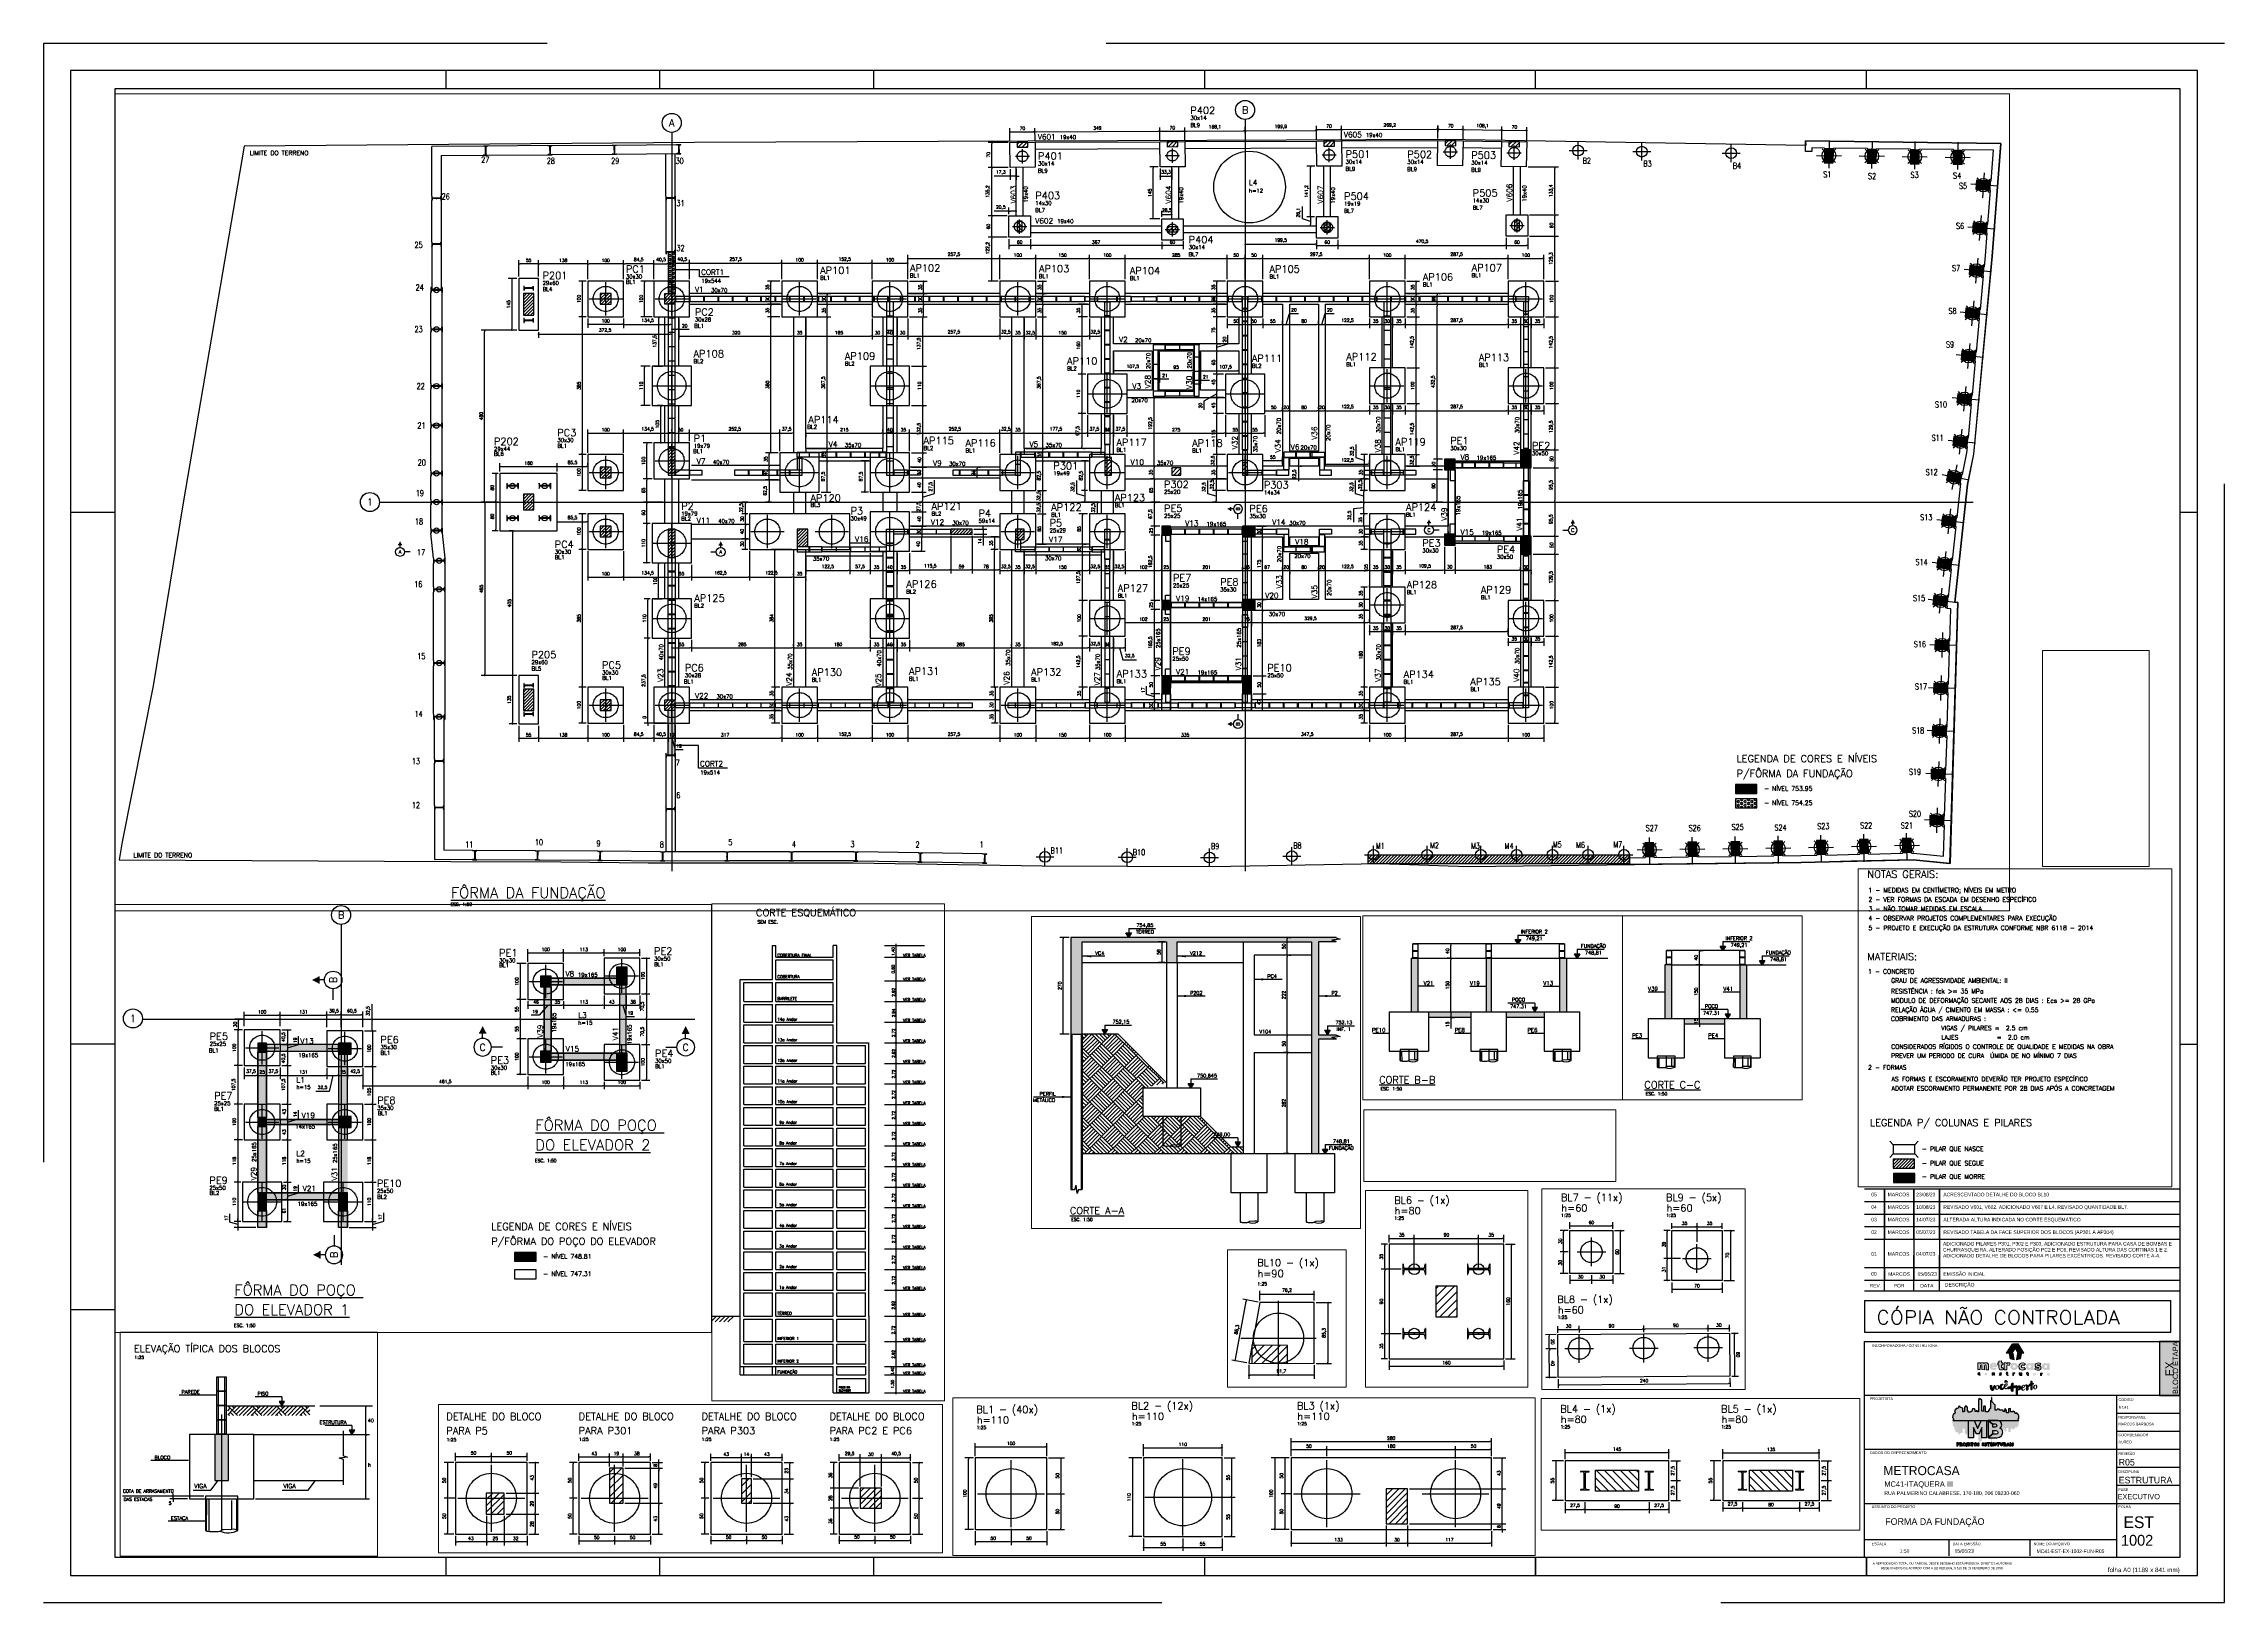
# Paper-space layout 'Layout1' of a CAD drawing. Extents: x 693 to 815, y 48 to 135.
# The model-space entities are those that its viewports show. They can reach past a viewport. Long polylines and large blocks are cut down to what shows.
import ezdxf
from ezdxf.enums import TextEntityAlignment as Align

# ---------------------------------------------------------------- set-up
doc = ezdxf.new("R2010")
doc.units = 0
doc.header["$LTSCALE"] = 25
for name, pattern in [('CENTER', [2, 1.25, -0.25, 0.25, -0.25]), ('CONTINU', [0]), ('DASHED2', [0.375, 0.25, -0.125]), ('ESTILO_TQS_0001', [0.45, 0.3, -0.15]), ('ESTILO_TQS_0002', [0.4, 0.1, -0.3]), ('ESTILO_TQS_0004', [3.3, 2, -0.4, 0.05, -0.4, 0.05, -0.4]), ('ESTILO_TQS_0005', [0.2, 0.1, -0.1]), ('HIDDEN', [0.375, 0.25, -0.125]), ('XREF-MC41-BAS-PLN-TIPO-INFE-2-ÁREA EXTERNA$0$CENTER2', [1.125, 0.75, -0.125, 0.125, -0.125])]:
    doc.linetypes.add(name, pattern=pattern)
for name, color, linetype in [('228', 7, 'Continuous'), ('241', 2, 'Continuous'), ('72', 7, 'Continuous'), ('_ARQUIVO', 7, 'Continuous'), ('ARQ-MAR', 2, 'Continuous'), ('ARQ_CAR', 7, 'Continuous'), ('ARQ_CAR-TXT', 7, 'Continuous'), ('ARQ_FOLHA', 7, 'Continuous'), ('ARQ_TXT-2', 2, 'Continuous'), ('ARQ_TXT-4', 4, 'Continuous'), ('ARQ_VISTA 0', 251, 'Continuous'), ('BLOCO', 3, 'Continuous'), ('BROCAS MURO FECHAMENTO', 7, 'Continuous'), ('COTA', 1, 'Continuous'), ('EIXOS', 1, 'ESTILO_TQS_0004'), ('ESTACA', 1, 'ESTILO_TQS_0002'), ('H2', 252, 'Continuous'), ('H3', 253, 'Continuous'), ('H5', 1, 'Continuous'), ('H6', 1, 'Continuous'), ('H7', 1, 'Continuous'), ('IND-EIXOS', 2, 'Continuous'), ('L-D', 2, 'Continuous'), ('L-N', 4, 'Continuous'), ('Layer 1', 7, 'Continuous'), ('LINHA-FINA', 1, 'Continuous'), ('Linha_fina', 1, 'Continuous'), ('Linha_media', 4, 'Continuous'), ('ORELHA', 1, 'Continuous'), ('P-D', 2, 'Continuous'), ('P-M', 5, 'Continuous'), ('P-N', 5, 'Continuous'), ('P-S', 5, 'Continuous'), ('PENA_01', 1, 'Continuous'), ('PENA_03', 3, 'Continuous'), ('Pena_1', 1, 'Continuous'), ('Pena_2', 2, 'Continuous'), ('PENA_3', 3, 'Continuous'), ('PENA_6', 6, 'Continuous'), ('PIL-N', 4, 'Continuous'), ('PORTA', 3, 'ESTILO_TQS_0002'), ('PROJ', 252, 'Continuous'), ('PSG-NV1-HTC-251', 251, 'Continuous'), ('PSG-NV2-FLH-SELO', 1, 'Continuous'), ('SEC-LIN', 1, 'ESTILO_TQS_0002'), ('SOLO-FUNDAÇOES', 7, 'Continuous'), ('SOLOD- ESTACA STRAUSS', 7, 'Continuous'), ('SOLOD-TEXTO-007', 7, 'Continuous'), ('T1', 2, 'Continuous'), ('T2', 3, 'Continuous'), ('T3', 4, 'Continuous'), ('T4', 6, 'Continuous'), ('TERRENO', 1, 'DASHED2'), ('TEXT-EIXOS', 3, 'Continuous'), ('TEXTO', 3, 'Continuous'), ('ver', 20, 'Continuous'), ('VIG-D', 2, 'Continuous'), ('VIG-N', 4, 'Continuous'), ('VIGA', 3, 'Continuous'), ('VIGAT', 3, 'ESTILO_TQS_0002'), ('XREF-MC41-BAS-PLN-TIPO-INFE-2-ÁREA EXTERNA$0$TOP_LIM_TER_ATOMO', 20, 'XREF-MC41-BAS-PLN-TIPO-INFE-2-ÁREA EXTERNA$0$CENTER2')]:
    doc.layers.add(name, color=color, linetype=linetype)
doc.layers.add('VIEWPORT', color=7, linetype='Continuous', plot=False)
doc.layers.add('Área Real', color=7, linetype='Continuous', lineweight=0)
doc.styles.add('01-MILLEU', font='GOTHIC.TTF')
doc.styles.add('CARIMBO', font='romans.shx', dxfattribs={"height": 30})
doc.styles.add('COTA', font='romans.shx')
doc.styles.add('R300', font='SIMPLEX.SHX', dxfattribs={"width": 1.1, "height": 5.5})
doc.styles.add('ROMANS', font='ROMANS')
doc.styles.get("Standard").update_dxf_attribs({"font": 'romans.shx'})
doc.styles.add('TEXTO', font='romans.shx', dxfattribs={"height": 10})
doc.styles.add('Texto1', font='romans.shx', dxfattribs={"height": 9})
doc.styles.add('Texto2', font='romans.shx', dxfattribs={"height": 12.5})
doc.styles.add('Texto3', font='romans.shx', dxfattribs={"height": 20})
doc.styles.add('Texto4', font='romans.shx', dxfattribs={"height": 30})
doc.styles.add('TQS_ARIAL', font='arial.ttf')
doc.dimstyles.new('forma', dxfattribs={"dimscale": 5, "dimtxt": 1.8, "dimasz": 0.8, "dimexe": 2, "dimexo": 1, "dimgap": 1, "dimtad": 1, "dimdec": 1, "dimzin": 9, "dimtxsty": 'COTA', "dimblk1": 'DOT', "dimblk2": 'DOT', "dimsah": 1, "dimcen": 0, "dimdle": 1, "dimclrd": 256, "dimclre": 256, "dimclrt": 2, "dimadec": 0, "dimazin": 0, "dimtfac": 1, "dimtdec": 0, "dimtmove": 0, "dimatfit": 3, "dimfxl": 1, "dimtolj": 1, "dimtzin": 0, "dimarcsym": 0})
pattern_1 = [(45, (199.517, -15044.5974), (-4.419417, 4.419417), [])]

# ---------------------------------------------------------------- blocks, each defined once
blk = doc.blocks.new('FOLHA A0 - 1189 X 841')
at = {"layer": 'ARQ_FOLHA', "color": 1}
for p, q in [((-979, 831), (-979, 841)), ((-859.5, 831), (-859.5, 841)), ((-740, 831), (-740, 841)), ((-555, 831), (-555, 841)), ((-370, 831), (-370, 841)), ((-185, 831), (-185, 841)), ((-185, 831), (-185, 841)), ((-1164, 594), (-1189, 594)), ((0, 594), (-10, 594)), ((-1164, 297), (-1189, 297)), ((-10, 297), (0, 297)), ((-1164, 148.5), (-1189, 148.5)), ((-979, 0), (-979, 10)), ((-859.5, 0), (-859.5, 10)), ((-740, 0), (-740, 10)), ((-555, 0), (-555, 10)), ((-370, 10), (-370, 0)), ((-370, 0), (-370, 10)), ((-185, 10), (-185, 0)), ((-185, 0), (-185, 10))]:
    blk.add_line(p, q, dxfattribs=at)
for points in [[(-1189, 0), (0, 0), (0, 841), (-1189, 841)], [(-10, 10), (-1164, 10), (-1164, 831), (-10, 831)]]:
    blk.add_lwpolyline(points, close=True, dxfattribs=at)
at = {"layer": 'Defpoints', "color": 8, "linetype": 'HIDDEN', "ltscale": 100}
blk.add_lwpolyline([(-1204, -15), (15, -15), (15, 856), (-1204, 856)], close=True, dxfattribs=at)
at = {"layer": 'ARQ_FOLHA', "insert": (-10, 4.4), "char_height": 2.5, "width": 84.157, "attachment_point": 3, "style": 'TQS_ARIAL'}
blk.add_mtext('\\pxt3;folha A0 (1189 x 841 mm)', dxfattribs=at)
at = {"layer": 'PSG-NV1-HTC-251', "insert": (-185, 10), "char_height": 1.25, "width": 84.605, "attachment_point": 1, "line_spacing_factor": 1.25, "style": 'CARIMBO'}
blk.add_mtext('\\pxqc;{\\fArial Narrow|b0|i0|c0|p34;\\PA REPRODUÇÃO TOTAL OU PARCIAL DESTE DESENHO ESTÁ PROIBIDA. DIREITOS AUTORAIS \\PRESERVADOS DE ACORDO COM A LEI FEDERAL 9.610 DE 19 FEVEREIRO DE 1998.}', dxfattribs=at)
blk = doc.blocks.new('*U506')
blk.add_blockref('FOLHA A0 - 1189 X 841', (0, 0))
blk = doc.blocks.new('*U505')
at = {"layer": 'ARQ_CAR-TXT', "true_color": 0x58ba48}
h = blk.add_hatch(color=85, dxfattribs=at)
h.dxf.hatch_style = 1
h.paths.add_polyline_path([(-11.3, 0), (0, 0), (0, 30), (-11.3, 30)])
at = {"layer": 'ARQ_CAR', "color": 5}
blk.add_lwpolyline([(-11.3, 0), (0, 0), (0, 30), (-11.3, 30)], close=True, dxfattribs=at)
at = {"layer": 'ARQ_CAR-TXT', "color": 4, "style": '01-MILLEU'}
blk.add_text('EX', height=4.61, rotation=90, dxfattribs=at).set_placement((-3.3, 10.6))
at = {"layer": 'ARQ_TXT-2', "style": '01-MILLEU'}
blk.add_text('EXECUTIVO', height=2.95, dxfattribs=at).set_placement((-34.5, -57.6))
blk = doc.blocks.new('METROCASA')
at = {"layer": 'Layer 1', "true_color": 0xed1c24}
h = blk.add_hatch(color=240, dxfattribs=at)
h.dxf.hatch_style = 2
h.paths.add_polyline_path([(-1.29, 0.86), (-1.02, -0.59), (0.13, -0.85), (-0.13, 0.85)])
h.paths.add_polyline_path([(2.84, 0.94), (1.22, 3.51), (-0.37, 3.52), (1.27, 0.94)])
h.paths.add_polyline_path([(-2.08, 0.96), (-0.44, 0.95), (0.36, 2.19), (-0.45, 3.48)])
h.paths.add_polyline_path([(0.77, -0.85), (1.92, -0.6), (2.21, 0.84), (1.05, 0.84)])
at = {"layer": 'Layer 1', "true_color": 0x404041}
h = blk.add_hatch(color=250, dxfattribs=at)
h.dxf.hatch_style = 2
edge = h.paths.add_edge_path()
edge.add_spline(control_points=[(-3.66, -4.74), (-3.71, -4.74), (-3.72, -4.72), (-3.72, -4.71), (-3.72, -4.68), (-3.69, -4.68), (-3.66, -4.68), (-3.6, -4.68), (-3.52, -4.7), (-3.48, -4.72), (-3.48, -4.72), (-3.38, -4.57), (-3.38, -4.57), (-3.44, -4.52), (-3.54, -4.48), (-3.65, -4.48), (-3.81, -4.48), (-3.97, -4.54), (-3.97, -4.71), (-3.97, -4.87), (-3.81, -4.92), (-3.68, -4.93), (-3.63, -4.93), (-3.61, -4.94), (-3.61, -4.97), (-3.61, -4.99), (-3.63, -5), (-3.68, -5), (-3.73, -5), (-3.81, -4.99), (-3.92, -4.92), (-3.92, -4.92), (-4, -5.11), (-4, -5.11), (-3.92, -5.16), (-3.79, -5.2), (-3.67, -5.2), (-3.51, -5.2), (-3.36, -5.14), (-3.35, -4.97), (-3.35, -4.79), (-3.52, -4.75), (-3.66, -4.74)], knot_values=[0, 0, 0, 0, 1, 1, 1, 2, 2, 2, 3, 3, 3, 4, 4, 4, 5, 5, 5, 6, 6, 6, 7, 7, 7, 8, 8, 8, 9, 9, 9, 10, 10, 10, 11, 11, 11, 12, 12, 12, 13, 13, 13, 14, 14, 14, 14], degree=3, periodic=0)
edge = h.paths.add_edge_path()
edge.add_spline(control_points=[(-5.55, -4.47), (-5.62, -4.47), (-5.7, -4.5), (-5.76, -4.56), (-5.76, -4.56), (-5.77, -4.49), (-5.77, -4.49), (-5.77, -4.49), (-6, -4.49), (-6, -4.49), (-6, -4.49), (-6, -5.17), (-6, -5.17), (-6, -5.17), (-5.75, -5.17), (-5.75, -5.17), (-5.75, -5.17), (-5.75, -4.81), (-5.75, -4.81), (-5.75, -4.72), (-5.69, -4.68), (-5.63, -4.68), (-5.58, -4.68), (-5.54, -4.71), (-5.54, -4.79), (-5.54, -4.79), (-5.54, -5.17), (-5.54, -5.17), (-5.54, -5.17), (-5.29, -5.17), (-5.29, -5.17), (-5.29, -5.17), (-5.28, -4.79), (-5.28, -4.79), (-5.28, -4.55), (-5.4, -4.48), (-5.55, -4.47)], knot_values=[0, 0, 0, 0, 1, 1, 1, 2, 2, 2, 3, 3, 3, 4, 4, 4, 5, 5, 5, 6, 6, 6, 7, 7, 7, 8, 8, 8, 9, 9, 9, 10, 10, 10, 11, 11, 11, 12, 12, 12, 12], degree=3, periodic=0)
edge = h.paths.add_edge_path()
edge.add_spline(control_points=[(-7.69, -4.46), (-7.89, -4.46), (-8.08, -4.57), (-8.08, -4.82), (-8.08, -5.06), (-7.89, -5.17), (-7.69, -5.17), (-7.5, -5.18), (-7.3, -5.07), (-7.3, -4.82), (-7.3, -4.57), (-7.49, -4.47), (-7.69, -4.46)], knot_values=[0, 0, 0, 0, 1, 1, 1, 2, 2, 2, 3, 3, 3, 4, 4, 4, 4], degree=3, periodic=0)
edge = h.paths.add_edge_path()
edge.add_spline(control_points=[(-7.69, -4.97), (-7.78, -4.97), (-7.83, -4.9), (-7.83, -4.82), (-7.83, -4.74), (-7.78, -4.67), (-7.69, -4.67), (-7.6, -4.67), (-7.55, -4.74), (-7.55, -4.82), (-7.55, -4.9), (-7.61, -4.97), (-7.69, -4.97)], knot_values=[0, 0, 0, 0, 1, 1, 1, 2, 2, 2, 3, 3, 3, 4, 4, 4, 4], degree=3, periodic=0)
edge = h.paths.add_edge_path()
edge.add_spline(control_points=[(-9.57, -4.95), (-9.67, -4.95), (-9.72, -4.88), (-9.72, -4.81), (-9.72, -4.73), (-9.67, -4.66), (-9.57, -4.66), (-9.53, -4.66), (-9.49, -4.67), (-9.46, -4.71), (-9.46, -4.71), (-9.32, -4.56), (-9.32, -4.56), (-9.39, -4.49), (-9.49, -4.45), (-9.59, -4.45), (-9.78, -4.45), (-9.97, -4.56), (-9.97, -4.81), (-9.97, -5.06), (-9.78, -5.16), (-9.59, -5.16), (-9.48, -5.16), (-9.39, -5.12), (-9.3, -5.05), (-9.3, -5.05), (-9.45, -4.9), (-9.45, -4.9), (-9.48, -4.93), (-9.53, -4.95), (-9.57, -4.95)], knot_values=[0, 0, 0, 0, 1, 1, 1, 2, 2, 2, 3, 3, 3, 4, 4, 4, 5, 5, 5, 6, 6, 6, 7, 7, 7, 8, 8, 8, 9, 9, 9, 10, 10, 10, 10], degree=3, periodic=0)
edge = h.paths.add_edge_path()
edge.add_spline(control_points=[(-1.68, -5), (-1.72, -5), (-1.74, -4.98), (-1.74, -4.93), (-1.74, -4.93), (-1.74, -4.71), (-1.74, -4.71), (-1.74, -4.71), (-1.59, -4.71), (-1.59, -4.71), (-1.59, -4.71), (-1.59, -4.52), (-1.59, -4.52), (-1.59, -4.52), (-1.74, -4.52), (-1.74, -4.52), (-1.74, -4.52), (-1.74, -4.32), (-1.74, -4.32), (-1.74, -4.32), (-1.99, -4.34), (-1.99, -4.34), (-1.99, -4.34), (-1.99, -4.51), (-1.99, -4.51), (-1.99, -4.51), (-2.1, -4.51), (-2.1, -4.51), (-2.1, -4.51), (-2.1, -4.71), (-2.1, -4.71), (-2.1, -4.71), (-1.99, -4.71), (-1.99, -4.71), (-1.99, -4.71), (-1.99, -4.93), (-1.99, -4.93), (-2, -5.14), (-1.88, -5.21), (-1.74, -5.21), (-1.67, -5.21), (-1.61, -5.19), (-1.55, -5.16), (-1.55, -5.16), (-1.6, -4.97), (-1.6, -4.97), (-1.62, -4.99), (-1.65, -5), (-1.68, -5)], knot_values=[0, 0, 0, 0, 1, 1, 1, 2, 2, 2, 3, 3, 3, 4, 4, 4, 5, 5, 5, 6, 6, 6, 7, 7, 7, 8, 8, 8, 9, 9, 9, 10, 10, 10, 11, 11, 11, 12, 12, 12, 13, 13, 13, 14, 14, 14, 15, 15, 15, 16, 16, 16, 16], degree=3, periodic=0)
edge = h.paths.add_edge_path()
edge.add_spline(control_points=[(9.78, -4.57), (9.78, -4.57), (9.77, -4.65), (9.77, -4.65), (9.73, -4.59), (9.66, -4.56), (9.57, -4.56), (9.37, -4.56), (9.24, -4.71), (9.24, -4.91), (9.24, -5.11), (9.35, -5.25), (9.55, -5.26), (9.62, -5.27), (9.71, -5.24), (9.77, -5.18), (9.77, -5.18), (9.78, -5.25), (9.78, -5.25), (9.78, -5.25), (10.01, -5.25), (10.01, -5.25), (10.01, -5.25), (10.02, -4.57), (10.02, -4.57), (10.02, -4.57), (9.78, -4.57), (9.78, -4.57)], knot_values=[0, 0, 0, 0, 1, 1, 1, 2, 2, 2, 3, 3, 3, 4, 4, 4, 5, 5, 5, 6, 6, 6, 7, 7, 7, 8, 8, 8, 9, 9, 9, 9], degree=3, periodic=0)
edge = h.paths.add_edge_path()
edge.add_spline(control_points=[(9.62, -5.06), (9.55, -5.06), (9.49, -5), (9.49, -4.91), (9.49, -4.82), (9.55, -4.76), (9.62, -4.76), (9.71, -4.76), (9.76, -4.82), (9.76, -4.91), (9.76, -4.99), (9.71, -5.06), (9.62, -5.06)], knot_values=[0, 0, 0, 0, 1, 1, 1, 2, 2, 2, 3, 3, 3, 4, 4, 4, 4], degree=3, periodic=0)
edge = h.paths.add_edge_path()
edge.add_spline(control_points=[(7.69, -4.64), (7.69, -4.64), (7.68, -4.56), (7.68, -4.56), (7.68, -4.56), (7.45, -4.56), (7.45, -4.56), (7.45, -4.56), (7.45, -5.24), (7.45, -5.24), (7.45, -5.24), (7.7, -5.24), (7.7, -5.24), (7.7, -5.24), (7.7, -4.89), (7.7, -4.89), (7.7, -4.8), (7.76, -4.76), (7.82, -4.76), (7.86, -4.76), (7.89, -4.77), (7.93, -4.8), (7.93, -4.8), (8.04, -4.62), (8.04, -4.62), (7.99, -4.57), (7.93, -4.55), (7.86, -4.55), (7.79, -4.55), (7.73, -4.57), (7.69, -4.64)], knot_values=[0, 0, 0, 0, 1, 1, 1, 2, 2, 2, 3, 3, 3, 4, 4, 4, 5, 5, 5, 6, 6, 6, 7, 7, 7, 8, 8, 8, 9, 9, 9, 10, 10, 10, 10], degree=3, periodic=0)
edge = h.paths.add_edge_path()
edge.add_spline(control_points=[(5.76, -4.54), (5.56, -4.54), (5.37, -4.64), (5.37, -4.89), (5.37, -5.14), (5.56, -5.24), (5.75, -5.25), (5.95, -5.25), (6.14, -5.14), (6.14, -4.89), (6.15, -4.65), (5.96, -4.54), (5.76, -4.54)], knot_values=[0, 0, 0, 0, 1, 1, 1, 2, 2, 2, 3, 3, 3, 4, 4, 4, 4], degree=3, periodic=0)
edge = h.paths.add_edge_path()
edge.add_spline(control_points=[(5.76, -5.04), (5.67, -5.04), (5.62, -4.97), (5.62, -4.89), (5.62, -4.81), (5.67, -4.74), (5.76, -4.74), (5.85, -4.74), (5.9, -4.81), (5.9, -4.89), (5.9, -4.97), (5.84, -5.04), (5.76, -5.04)], knot_values=[0, 0, 0, 0, 1, 1, 1, 2, 2, 2, 3, 3, 3, 4, 4, 4, 4], degree=3, periodic=0)
edge = h.paths.add_edge_path()
edge.add_spline(control_points=[(4, -5.03), (3.96, -5.03), (3.94, -5.01), (3.93, -4.96), (3.93, -4.96), (3.94, -4.74), (3.94, -4.74), (3.94, -4.74), (4.09, -4.74), (4.09, -4.74), (4.09, -4.74), (4.09, -4.55), (4.09, -4.55), (4.09, -4.55), (3.94, -4.55), (3.94, -4.55), (3.94, -4.55), (3.94, -4.35), (3.94, -4.35), (3.94, -4.35), (3.69, -4.38), (3.69, -4.38), (3.69, -4.38), (3.69, -4.54), (3.69, -4.54), (3.69, -4.54), (3.58, -4.54), (3.58, -4.54), (3.58, -4.54), (3.58, -4.74), (3.58, -4.74), (3.58, -4.74), (3.69, -4.74), (3.69, -4.74), (3.69, -4.74), (3.68, -4.96), (3.68, -4.96), (3.68, -5.17), (3.8, -5.24), (3.93, -5.24), (4, -5.24), (4.07, -5.22), (4.13, -5.19), (4.13, -5.19), (4.08, -5), (4.08, -5), (4.05, -5.02), (4.03, -5.03), (4, -5.03)], knot_values=[0, 0, 0, 0, 1, 1, 1, 2, 2, 2, 3, 3, 3, 4, 4, 4, 5, 5, 5, 6, 6, 6, 7, 7, 7, 8, 8, 8, 9, 9, 9, 10, 10, 10, 11, 11, 11, 12, 12, 12, 13, 13, 13, 14, 14, 14, 15, 15, 15, 16, 16, 16, 16], degree=3, periodic=0)
edge = h.paths.add_edge_path()
edge.add_spline(control_points=[(2.03, -4.89), (2.03, -4.98), (1.97, -5.02), (1.91, -5.02), (1.87, -5.02), (1.82, -4.99), (1.82, -4.9), (1.82, -4.9), (1.82, -4.53), (1.82, -4.53), (1.82, -4.53), (1.57, -4.53), (1.57, -4.53), (1.57, -4.53), (1.57, -4.9), (1.57, -4.9), (1.57, -5.15), (1.69, -5.22), (1.83, -5.22), (1.9, -5.23), (1.99, -5.2), (2.05, -5.14), (2.05, -5.14), (2.06, -5.21), (2.06, -5.21), (2.06, -5.21), (2.28, -5.21), (2.28, -5.21), (2.28, -5.21), (2.28, -4.53), (2.28, -4.53), (2.28, -4.53), (2.03, -4.53), (2.03, -4.53), (2.03, -4.53), (2.03, -4.89), (2.03, -4.89)], knot_values=[0, 0, 0, 0, 1, 1, 1, 2, 2, 2, 3, 3, 3, 4, 4, 4, 5, 5, 5, 6, 6, 6, 7, 7, 7, 8, 8, 8, 9, 9, 9, 10, 10, 10, 11, 11, 11, 12, 12, 12, 12], degree=3, periodic=0)
edge = h.paths.add_edge_path()
edge.add_spline(control_points=[(-0.02, -4.59), (-0.02, -4.59), (-0.04, -4.52), (-0.04, -4.52), (-0.04, -4.52), (-0.26, -4.52), (-0.26, -4.52), (-0.26, -4.52), (-0.27, -5.2), (-0.27, -5.2), (-0.27, -5.2), (-0.02, -5.2), (-0.02, -5.2), (-0.02, -5.2), (-0.01, -4.85), (-0.01, -4.85), (-0.01, -4.76), (0.04, -4.72), (0.1, -4.72), (0.15, -4.72), (0.18, -4.73), (0.22, -4.76), (0.22, -4.76), (0.32, -4.58), (0.32, -4.58), (0.28, -4.53), (0.21, -4.51), (0.14, -4.5), (0.08, -4.5), (0.01, -4.53), (-0.02, -4.59)], knot_values=[0, 0, 0, 0, 1, 1, 1, 2, 2, 2, 3, 3, 3, 4, 4, 4, 5, 5, 5, 6, 6, 6, 7, 7, 7, 8, 8, 8, 9, 9, 9, 10, 10, 10, 10], degree=3, periodic=0)
at = {"layer": 'Layer 1', "true_color": 0xed1c24}
h = blk.add_hatch(color=240, dxfattribs=at)
h.dxf.hatch_style = 2
edge = h.paths.add_edge_path()
edge.add_spline(control_points=[(-1.94, -1.96), (-1.94, -1.96), (-1.98, -1.76), (-1.98, -1.76), (-1.98, -1.76), (-2.62, -1.75), (-2.62, -1.75), (-2.62, -1.75), (-2.63, -3.66), (-2.63, -3.66), (-2.63, -3.66), (-1.92, -3.66), (-1.92, -3.66), (-1.92, -3.66), (-1.91, -2.67), (-1.91, -2.67), (-1.91, -2.42), (-1.76, -2.31), (-1.58, -2.31), (-1.46, -2.31), (-1.38, -2.34), (-1.26, -2.43), (-1.26, -2.43), (-0.98, -1.92), (-0.98, -1.92), (-1.1, -1.79), (-1.28, -1.71), (-1.48, -1.71), (-1.66, -1.71), (-1.84, -1.79), (-1.94, -1.96)], knot_values=[0, 0, 0, 0, 1, 1, 1, 2, 2, 2, 3, 3, 3, 4, 4, 4, 5, 5, 5, 6, 6, 6, 7, 7, 7, 8, 8, 8, 9, 9, 9, 10, 10, 10, 10], degree=3, periodic=0)
edge = h.paths.add_edge_path()
edge.add_spline(control_points=[(-5.6, -1.69), (-6.11, -1.69), (-6.66, -1.99), (-6.66, -2.69), (-6.67, -3.38), (-6.16, -3.68), (-5.56, -3.68), (-5.23, -3.68), (-4.92, -3.58), (-4.69, -3.37), (-4.69, -3.37), (-5.04, -2.98), (-5.04, -2.98), (-5.16, -3.07), (-5.32, -3.13), (-5.53, -3.13), (-5.68, -3.13), (-5.9, -3.06), (-5.95, -2.89), (-5.95, -2.89), (-4.62, -2.89), (-4.62, -2.89), (-4.45, -2.14), (-4.92, -1.69), (-5.6, -1.69)], knot_values=[0, 0, 0, 0, 1, 1, 1, 2, 2, 2, 3, 3, 3, 4, 4, 4, 5, 5, 5, 6, 6, 6, 7, 7, 7, 8, 8, 8, 8], degree=3, periodic=0)
edge = h.paths.add_edge_path()
edge.add_spline(control_points=[(-5.94, -2.43), (-5.89, -2.12), (-5.27, -2.13), (-5.25, -2.43), (-5.25, -2.43), (-5.94, -2.43), (-5.94, -2.43)], knot_values=[0, 0, 0, 0, 1, 1, 1, 2, 2, 2, 2], degree=3, periodic=0)
edge = h.paths.add_edge_path()
edge.add_spline(control_points=[(4.86, -2), (4.76, -1.84), (4.58, -1.75), (4.31, -1.75), (3.75, -1.74), (3.38, -2.17), (3.38, -2.74), (3.37, -3.29), (3.68, -3.69), (4.24, -3.73), (4.45, -3.74), (4.71, -3.67), (4.87, -3.49), (4.87, -3.49), (4.9, -3.7), (4.9, -3.7), (4.9, -3.7), (5.56, -3.7), (5.56, -3.7), (5.56, -3.7), (5.57, -1.8), (5.57, -1.8), (5.57, -1.8), (4.9, -1.79), (4.9, -1.79), (4.9, -1.79), (4.86, -2), (4.86, -2)], knot_values=[0, 0, 0, 0, 1, 1, 1, 2, 2, 2, 3, 3, 3, 4, 4, 4, 5, 5, 5, 6, 6, 6, 7, 7, 7, 8, 8, 8, 9, 9, 9, 9], degree=3, periodic=0)
edge = h.paths.add_edge_path()
edge.add_spline(control_points=[(4.46, -3.16), (4.25, -3.16), (4.08, -3.01), (4.08, -2.74), (4.08, -2.47), (4.25, -2.32), (4.47, -2.32), (4.72, -2.32), (4.86, -2.49), (4.86, -2.74), (4.86, -2.97), (4.7, -3.16), (4.46, -3.16)], knot_values=[0, 0, 0, 0, 1, 1, 1, 2, 2, 2, 3, 3, 3, 4, 4, 4, 4], degree=3, periodic=0)
edge = h.paths.add_edge_path()
edge.add_spline(control_points=[(-7.68, -1.68), (-7.94, -1.68), (-8.15, -1.76), (-8.31, -1.95), (-8.4, -1.77), (-8.59, -1.69), (-8.78, -1.68), (-8.98, -1.68), (-9.19, -1.76), (-9.31, -1.92), (-9.31, -1.92), (-9.36, -1.72), (-9.36, -1.72), (-9.36, -1.72), (-9.95, -1.71), (-9.95, -1.71), (-9.95, -1.71), (-9.96, -3.62), (-9.96, -3.62), (-9.96, -3.62), (-9.26, -3.62), (-9.26, -3.62), (-9.26, -3.62), (-9.25, -2.58), (-9.25, -2.58), (-9.25, -2.37), (-9.12, -2.27), (-9, -2.27), (-8.87, -2.27), (-8.8, -2.35), (-8.8, -2.57), (-8.8, -2.57), (-8.81, -3.62), (-8.81, -3.62), (-8.81, -3.62), (-8.11, -3.63), (-8.11, -3.63), (-8.11, -3.63), (-8.1, -2.58), (-8.1, -2.58), (-8.1, -2.37), (-7.98, -2.29), (-7.86, -2.29), (-7.75, -2.29), (-7.66, -2.37), (-7.66, -2.57), (-7.66, -2.57), (-7.67, -3.63), (-7.67, -3.63), (-7.67, -3.63), (-6.96, -3.63), (-6.96, -3.63), (-6.96, -3.63), (-6.95, -2.57), (-6.95, -2.57), (-6.95, -1.94), (-7.26, -1.68), (-7.68, -1.68)], knot_values=[0, 0, 0, 0, 1, 1, 1, 2, 2, 2, 3, 3, 3, 4, 4, 4, 5, 5, 5, 6, 6, 6, 7, 7, 7, 8, 8, 8, 9, 9, 9, 10, 10, 10, 11, 11, 11, 12, 12, 12, 13, 13, 13, 14, 14, 14, 15, 15, 15, 16, 16, 16, 17, 17, 17, 18, 18, 18, 19, 19, 19, 19], degree=3, periodic=0)
edge = h.paths.add_edge_path()
edge.add_spline(control_points=[(-3.23, -3.11), (-3.34, -3.11), (-3.41, -3.06), (-3.42, -2.93), (-3.42, -2.93), (-3.41, -2.3), (-3.41, -2.3), (-3.41, -2.3), (-2.98, -2.3), (-2.98, -2.3), (-2.98, -2.3), (-2.98, -1.76), (-2.98, -1.76), (-2.98, -1.76), (-3.41, -1.76), (-3.41, -1.76), (-3.41, -1.76), (-3.4, -1.21), (-3.4, -1.21), (-3.4, -1.21), (-4.11, -1.28), (-4.11, -1.28), (-4.11, -1.28), (-4.11, -1.76), (-4.11, -1.76), (-4.11, -1.76), (-4.42, -1.75), (-4.42, -1.75), (-4.42, -1.75), (-4.42, -2.3), (-4.42, -2.3), (-4.42, -2.3), (-4.11, -2.3), (-4.11, -2.3), (-4.11, -2.3), (-4.12, -2.92), (-4.12, -2.92), (-4.13, -3.52), (-3.79, -3.69), (-3.42, -3.7), (-3.22, -3.7), (-3.03, -3.66), (-2.87, -3.57), (-2.87, -3.57), (-3.02, -3.05), (-3.02, -3.05), (-3.08, -3.09), (-3.16, -3.11), (-3.23, -3.11)], knot_values=[0, 0, 0, 0, 1, 1, 1, 2, 2, 2, 3, 3, 3, 4, 4, 4, 5, 5, 5, 6, 6, 6, 7, 7, 7, 8, 8, 8, 9, 9, 9, 10, 10, 10, 11, 11, 11, 12, 12, 12, 13, 13, 13, 14, 14, 14, 15, 15, 15, 16, 16, 16, 16], degree=3, periodic=0)
edge = h.paths.add_edge_path()
edge.add_spline(control_points=[(2.53, -3.13), (2.26, -3.13), (2.12, -2.94), (2.12, -2.74), (2.12, -2.5), (2.27, -2.3), (2.54, -2.3), (2.66, -2.3), (2.77, -2.35), (2.86, -2.44), (2.86, -2.44), (3.24, -2.04), (3.24, -2.04), (3.04, -1.84), (2.77, -1.74), (2.5, -1.74), (1.96, -1.73), (1.43, -2.04), (1.42, -2.73), (1.42, -3.44), (1.94, -3.72), (2.5, -3.72), (2.78, -3.72), (3.06, -3.6), (3.28, -3.4), (3.28, -3.4), (2.88, -2.98), (2.88, -2.98), (2.79, -3.08), (2.66, -3.13), (2.53, -3.13)], knot_values=[0, 0, 0, 0, 1, 1, 1, 2, 2, 2, 3, 3, 3, 4, 4, 4, 5, 5, 5, 6, 6, 6, 7, 7, 7, 8, 8, 8, 9, 9, 9, 10, 10, 10, 10], degree=3, periodic=0)
edge = h.paths.add_edge_path()
edge.add_spline(control_points=[(9.37, -1.82), (9.37, -1.82), (9.33, -2.02), (9.33, -2.02), (9.23, -1.87), (9.04, -1.77), (8.77, -1.77), (8.22, -1.77), (7.85, -2.2), (7.84, -2.76), (7.84, -3.31), (8.15, -3.71), (8.71, -3.75), (8.92, -3.76), (9.17, -3.7), (9.34, -3.51), (9.34, -3.51), (9.37, -3.72), (9.37, -3.72), (9.37, -3.72), (10.02, -3.72), (10.02, -3.72), (10.02, -3.72), (10.03, -1.82), (10.03, -1.82), (10.03, -1.82), (9.37, -1.82), (9.37, -1.82)], knot_values=[0, 0, 0, 0, 1, 1, 1, 2, 2, 2, 3, 3, 3, 4, 4, 4, 5, 5, 5, 6, 6, 6, 7, 7, 7, 8, 8, 8, 9, 9, 9, 9], degree=3, periodic=0)
edge = h.paths.add_edge_path()
edge.add_spline(control_points=[(8.93, -3.18), (8.71, -3.18), (8.55, -3.03), (8.55, -2.76), (8.55, -2.5), (8.72, -2.34), (8.93, -2.35), (9.18, -2.35), (9.32, -2.51), (9.32, -2.77), (9.32, -2.99), (9.17, -3.18), (8.93, -3.18)], knot_values=[0, 0, 0, 0, 1, 1, 1, 2, 2, 2, 3, 3, 3, 4, 4, 4, 4], degree=3, periodic=0)
edge = h.paths.add_edge_path()
edge.add_spline(control_points=[(6.78, -2.48), (6.66, -2.48), (6.63, -2.42), (6.63, -2.39), (6.63, -2.32), (6.7, -2.29), (6.8, -2.3), (6.96, -2.29), (7.18, -2.35), (7.28, -2.41), (7.28, -2.41), (7.58, -1.99), (7.58, -1.99), (7.4, -1.85), (7.12, -1.76), (6.81, -1.76), (6.36, -1.75), (5.93, -1.92), (5.93, -2.38), (5.92, -2.84), (6.37, -2.99), (6.74, -3), (6.88, -3.02), (6.94, -3.05), (6.94, -3.11), (6.94, -3.17), (6.87, -3.2), (6.75, -3.2), (6.59, -3.19), (6.36, -3.18), (6.07, -2.98), (6.07, -2.98), (5.84, -3.5), (5.84, -3.5), (6.05, -3.66), (6.43, -3.75), (6.76, -3.76), (7.22, -3.76), (7.65, -3.58), (7.65, -3.11), (7.65, -2.61), (7.17, -2.49), (6.78, -2.48)], knot_values=[0, 0, 0, 0, 1, 1, 1, 2, 2, 2, 3, 3, 3, 4, 4, 4, 5, 5, 5, 6, 6, 6, 7, 7, 7, 8, 8, 8, 9, 9, 9, 10, 10, 10, 11, 11, 11, 12, 12, 12, 13, 13, 13, 14, 14, 14, 14], degree=3, periodic=0)
edge = h.paths.add_edge_path()
edge.add_spline(control_points=[(0.13, -1.72), (-0.42, -1.72), (-0.95, -2.01), (-0.96, -2.72), (-0.96, -3.41), (-0.42, -3.71), (0.12, -3.72), (0.66, -3.72), (1.21, -3.42), (1.22, -2.73), (1.22, -2.03), (0.7, -1.73), (0.13, -1.72)], knot_values=[0, 0, 0, 0, 1, 1, 1, 2, 2, 2, 3, 3, 3, 4, 4, 4, 4], degree=3, periodic=0)
edge = h.paths.add_edge_path()
edge.add_spline(control_points=[(0.13, -3.13), (-0.12, -3.13), (-0.27, -2.94), (-0.26, -2.72), (-0.26, -2.5), (-0.12, -2.3), (0.13, -2.31), (0.38, -2.31), (0.52, -2.5), (0.52, -2.72), (0.52, -2.96), (0.37, -3.14), (0.13, -3.13)], knot_values=[0, 0, 0, 0, 1, 1, 1, 2, 2, 2, 3, 3, 3, 4, 4, 4, 4], degree=3, periodic=0)
at = {"layer": 'Layer 1', "true_color": 0x404041}
h = blk.add_hatch(color=250, dxfattribs=at)
h.dxf.hatch_style = 2
edge = h.paths.add_edge_path()
edge.add_spline(control_points=[(-2.43, -7.17), (-2.4, -7.16), (-2.38, -7.15), (-2.36, -7.14), (-2.33, -7.13), (-2.31, -7.11), (-2.3, -7.09), (-2.28, -7.07), (-2.26, -7.04), (-2.24, -7.01), (-2.22, -6.98), (-2.2, -6.95), (-2.17, -6.92), (-2.15, -6.93), (-2.11, -6.95), (-2.08, -6.98), (-2.05, -7.01), (-2.01, -7.04), (-1.98, -7.06), (-1.94, -7.09), (-1.9, -7.11), (-1.87, -7.13), (-1.84, -7.14), (-1.81, -7.14), (-1.78, -7.12), (-1.75, -7.1), (-1.75, -7.07), (-1.76, -7.02), (-1.78, -6.98), (-1.8, -6.94), (-1.84, -6.89), (-1.87, -6.84), (-1.91, -6.8), (-1.96, -6.76), (-2, -6.72), (-2.04, -6.69), (-2.07, -6.68), (-2.11, -6.66), (-2.15, -6.65), (-2.18, -6.64), (-2.21, -6.64), (-2.24, -6.64), (-2.26, -6.65), (-2.29, -6.66), (-2.31, -6.68), (-2.33, -6.71), (-2.35, -6.73), (-2.36, -6.77), (-2.38, -6.82), (-2.4, -6.84), (-2.41, -6.87), (-2.43, -6.91), (-2.44, -6.95), (-2.46, -6.99), (-2.47, -7.03), (-2.48, -7.07), (-2.48, -7.11), (-2.48, -7.14), (-2.47, -7.16), (-2.46, -7.18), (-2.43, -7.17)], knot_values=[0, 0, 0, 0, 1, 1, 1, 2, 2, 2, 3, 3, 3, 4, 4, 4, 5, 5, 5, 6, 6, 6, 7, 7, 7, 8, 8, 8, 9, 9, 9, 10, 10, 10, 11, 11, 11, 12, 12, 12, 13, 13, 13, 14, 14, 14, 15, 15, 15, 16, 16, 16, 17, 17, 17, 18, 18, 18, 19, 19, 19, 20, 20, 20, 20], degree=3, periodic=0)
edge = h.paths.add_edge_path()
edge.add_spline(control_points=[(-5.26, -8.04), (-5.28, -8.03), (-5.33, -8.05), (-5.4, -8.1), (-5.49, -8.17), (-5.55, -8.25), (-5.6, -8.35), (-5.65, -8.45), (-5.69, -8.55), (-5.71, -8.65), (-5.74, -8.76), (-5.76, -8.85), (-5.77, -8.93), (-5.78, -9.02), (-5.8, -9.07), (-5.81, -9.1), (-5.83, -9.13), (-5.85, -9.12), (-5.88, -9.08), (-5.91, -9.04), (-5.94, -8.98), (-5.97, -8.89), (-6, -8.8), (-6.02, -8.7), (-6.04, -8.57), (-6.05, -8.44), (-6.05, -8.3), (-6.03, -8.14), (-6.03, -8.11), (-6.04, -8.08), (-6.06, -8.06), (-6.09, -8.03), (-6.12, -8.01), (-6.16, -8), (-6.2, -7.98), (-6.25, -7.98), (-6.3, -7.98), (-6.35, -7.99), (-6.4, -8), (-6.45, -8.03), (-6.48, -8.05), (-6.5, -8.08), (-6.52, -8.13), (-6.53, -8.18), (-6.53, -8.24), (-6.53, -8.31), (-6.53, -8.38), (-6.52, -8.45), (-6.5, -8.52), (-6.49, -8.6), (-6.47, -8.67), (-6.45, -8.74), (-6.43, -8.81), (-6.41, -8.87), (-6.39, -8.93), (-6.36, -8.98), (-6.34, -9.03), (-6.32, -9.05), (-6.29, -9.1), (-6.26, -9.14), (-6.23, -9.18), (-6.19, -9.23), (-6.16, -9.27), (-6.11, -9.3), (-6.07, -9.34), (-6.02, -9.36), (-5.96, -9.37), (-5.9, -9.38), (-5.83, -9.38), (-5.75, -9.35), (-5.71, -9.34), (-5.67, -9.31), (-5.63, -9.25), (-5.58, -9.19), (-5.54, -9.12), (-5.51, -9.05), (-5.47, -8.98), (-5.44, -8.9), (-5.41, -8.82), (-5.38, -8.74), (-5.36, -8.67), (-5.34, -8.61), (-5.32, -8.53), (-5.29, -8.44), (-5.27, -8.36), (-5.25, -8.27), (-5.23, -8.2), (-5.23, -8.15), (-5.22, -8.09), (-5.23, -8.06), (-5.26, -8.04)], knot_values=[0, 0, 0, 0, 1, 1, 1, 2, 2, 2, 3, 3, 3, 4, 4, 4, 5, 5, 5, 6, 6, 6, 7, 7, 7, 8, 8, 8, 9, 9, 9, 10, 10, 10, 11, 11, 11, 12, 12, 12, 13, 13, 13, 14, 14, 14, 15, 15, 15, 16, 16, 16, 17, 17, 17, 18, 18, 18, 19, 19, 19, 20, 20, 20, 21, 21, 21, 22, 22, 22, 23, 23, 23, 24, 24, 24, 25, 25, 25, 26, 26, 26, 27, 27, 27, 28, 28, 28, 29, 29, 29, 30, 30, 30, 30], degree=3, periodic=0)
edge = h.paths.add_edge_path()
edge.add_spline(control_points=[(-1.57, -8.39), (-1.57, -8.35), (-1.58, -8.33), (-1.6, -8.33), (-1.62, -8.34), (-1.64, -8.36), (-1.66, -8.39), (-1.68, -8.43), (-1.71, -8.47), (-1.75, -8.52), (-1.78, -8.56), (-1.82, -8.61), (-1.87, -8.65), (-1.92, -8.7), (-1.99, -8.73), (-2.07, -8.75), (-2.11, -8.76), (-2.14, -8.76), (-2.17, -8.75), (-2.19, -8.74), (-2.22, -8.73), (-2.24, -8.72), (-2.26, -8.7), (-2.27, -8.68), (-2.28, -8.66), (-2.3, -8.64), (-2.31, -8.61), (-2.31, -8.59), (-2.33, -8.53), (-2.34, -8.45), (-2.33, -8.37), (-2.27, -8.37), (-2.2, -8.36), (-2.14, -8.33), (-2.08, -8.31), (-2.02, -8.28), (-1.96, -8.23), (-1.89, -8.19), (-1.83, -8.12), (-1.77, -8.03), (-1.71, -7.95), (-1.68, -7.87), (-1.66, -7.8), (-1.65, -7.72), (-1.65, -7.65), (-1.67, -7.59), (-1.69, -7.53), (-1.72, -7.48), (-1.77, -7.45), (-1.81, -7.41), (-1.87, -7.39), (-1.93, -7.39), (-2, -7.4), (-2.06, -7.41), (-2.13, -7.43), (-2.2, -7.44), (-2.26, -7.47), (-2.32, -7.5), (-2.38, -7.53), (-2.44, -7.57), (-2.49, -7.62), (-2.54, -7.67), (-2.58, -7.72), (-2.62, -7.78), (-2.66, -7.87), (-2.7, -7.94), (-2.72, -8.02), (-2.74, -8.1), (-2.75, -8.16), (-2.76, -8.22), (-2.77, -8.29), (-2.77, -8.36), (-2.76, -8.42), (-2.75, -8.52), (-2.72, -8.62), (-2.68, -8.71), (-2.65, -8.78), (-2.6, -8.86), (-2.54, -8.92), (-2.47, -8.99), (-2.39, -9.03), (-2.28, -9.05), (-2.17, -9.07), (-2.07, -9.07), (-1.98, -9.04), (-1.9, -9.01), (-1.83, -8.97), (-1.78, -8.91), (-1.72, -8.86), (-1.68, -8.8), (-1.64, -8.73), (-1.61, -8.66), (-1.59, -8.6), (-1.58, -8.54), (-1.57, -8.48), (-1.56, -8.43), (-1.57, -8.39)], knot_values=[0, 0, 0, 0, 1, 1, 1, 2, 2, 2, 3, 3, 3, 4, 4, 4, 5, 5, 5, 6, 6, 6, 7, 7, 7, 8, 8, 8, 9, 9, 9, 10, 10, 10, 11, 11, 11, 12, 12, 12, 13, 13, 13, 14, 14, 14, 15, 15, 15, 16, 16, 16, 17, 17, 17, 18, 18, 18, 19, 19, 19, 20, 20, 20, 21, 21, 21, 22, 22, 22, 23, 23, 23, 24, 24, 24, 25, 25, 25, 26, 26, 26, 27, 27, 27, 28, 28, 28, 29, 29, 29, 30, 30, 30, 31, 31, 31, 32, 32, 32, 32], degree=3, periodic=0)
edge = h.paths.add_edge_path()
edge.add_spline(control_points=[(-2.31, -8.07), (-2.31, -8.04), (-2.3, -8.01), (-2.29, -7.98), (-2.27, -7.95), (-2.25, -7.9), (-2.23, -7.85), (-2.2, -7.81), (-2.17, -7.77), (-2.14, -7.75), (-2.1, -7.72), (-2.07, -7.7), (-2.03, -7.69), (-1.99, -7.67), (-1.95, -7.66), (-1.91, -7.65), (-1.9, -7.67), (-1.91, -7.7), (-1.91, -7.72), (-1.92, -7.75), (-1.93, -7.78), (-1.94, -7.81), (-1.95, -7.85), (-1.97, -7.89), (-2.01, -7.94), (-2.04, -7.99), (-2.07, -8.02), (-2.11, -8.05), (-2.15, -8.07), (-2.18, -8.09), (-2.21, -8.1), (-2.25, -8.11), (-2.29, -8.12), (-2.32, -8.13), (-2.32, -8.11), (-2.32, -8.09), (-2.31, -8.07)], knot_values=[0, 0, 0, 0, 1, 1, 1, 2, 2, 2, 3, 3, 3, 4, 4, 4, 5, 5, 5, 6, 6, 6, 7, 7, 7, 8, 8, 8, 9, 9, 9, 10, 10, 10, 11, 11, 11, 12, 12, 12, 12], degree=3, periodic=0)
edge = h.paths.add_edge_path()
edge.add_spline(control_points=[(-4.11, -8.09), (-4.16, -8), (-4.24, -7.93), (-4.34, -7.88), (-4.36, -7.87), (-4.38, -7.87), (-4.39, -7.87), (-4.4, -7.88), (-4.41, -7.89), (-4.43, -7.9), (-4.45, -7.92), (-4.48, -7.93), (-4.52, -7.95), (-4.57, -7.97), (-4.64, -7.99), (-4.74, -8), (-4.84, -8.02), (-4.93, -8.06), (-5, -8.14), (-5.07, -8.21), (-5.12, -8.29), (-5.15, -8.39), (-5.18, -8.48), (-5.2, -8.59), (-5.19, -8.69), (-5.18, -8.8), (-5.16, -8.89), (-5.11, -8.98), (-5.06, -9.06), (-5, -9.13), (-4.91, -9.18), (-4.82, -9.23), (-4.72, -9.25), (-4.59, -9.24), (-4.49, -9.22), (-4.4, -9.19), (-4.32, -9.13), (-4.24, -9.07), (-4.18, -9), (-4.12, -8.92), (-4.07, -8.84), (-4.03, -8.75), (-4.01, -8.65), (-3.99, -8.55), (-3.99, -8.45), (-4, -8.36), (-4.02, -8.26), (-4.05, -8.17), (-4.11, -8.09)], knot_values=[0, 0, 0, 0, 1, 1, 1, 2, 2, 2, 3, 3, 3, 4, 4, 4, 5, 5, 5, 6, 6, 6, 7, 7, 7, 8, 8, 8, 9, 9, 9, 10, 10, 10, 11, 11, 11, 12, 12, 12, 13, 13, 13, 14, 14, 14, 15, 15, 15, 16, 16, 16, 16], degree=3, periodic=0)
edge = h.paths.add_edge_path()
edge.add_spline(control_points=[(-4.4, -8.7), (-4.42, -8.76), (-4.44, -8.82), (-4.46, -8.88), (-4.48, -8.94), (-4.51, -8.98), (-4.54, -9.02), (-4.57, -9.06), (-4.6, -9.08), (-4.63, -9.09), (-4.66, -9.1), (-4.68, -9.08), (-4.7, -9.05), (-4.73, -9.01), (-4.74, -8.96), (-4.76, -8.9), (-4.77, -8.84), (-4.77, -8.77), (-4.78, -8.7), (-4.78, -8.62), (-4.78, -8.55), (-4.78, -8.48), (-4.78, -8.41), (-4.77, -8.36), (-4.76, -8.3), (-4.75, -8.25), (-4.74, -8.22), (-4.73, -8.21), (-4.68, -8.16), (-4.64, -8.14), (-4.6, -8.14), (-4.55, -8.14), (-4.5, -8.17), (-4.44, -8.23), (-4.41, -8.25), (-4.4, -8.29), (-4.39, -8.34), (-4.37, -8.39), (-4.37, -8.44), (-4.37, -8.5), (-4.38, -8.57), (-4.39, -8.63), (-4.4, -8.7)], knot_values=[0, 0, 0, 0, 1, 1, 1, 2, 2, 2, 3, 3, 3, 4, 4, 4, 5, 5, 5, 6, 6, 6, 7, 7, 7, 8, 8, 8, 9, 9, 9, 10, 10, 10, 11, 11, 11, 12, 12, 12, 13, 13, 13, 14, 14, 14, 14], degree=3, periodic=0)
edge = h.paths.add_edge_path()
edge.add_spline(control_points=[(-2.78, -8.64), (-2.8, -8.64), (-2.82, -8.66), (-2.85, -8.69), (-2.88, -8.72), (-2.92, -8.74), (-2.96, -8.77), (-3, -8.79), (-3.05, -8.81), (-3.1, -8.82), (-3.15, -8.84), (-3.21, -8.83), (-3.28, -8.81), (-3.32, -8.8), (-3.36, -8.77), (-3.39, -8.72), (-3.41, -8.67), (-3.43, -8.6), (-3.44, -8.53), (-3.45, -8.46), (-3.45, -8.39), (-3.44, -8.31), (-3.43, -8.23), (-3.41, -8.15), (-3.39, -8.08), (-3.36, -8.01), (-3.32, -7.96), (-3.27, -7.93), (-3.23, -7.9), (-3.18, -7.88), (-3.13, -7.87), (-3.09, -7.86), (-3.05, -7.86), (-3.01, -7.86), (-2.98, -7.86), (-2.96, -7.86), (-2.95, -7.85), (-2.94, -7.83), (-2.95, -7.8), (-2.98, -7.76), (-3.02, -7.73), (-3.06, -7.7), (-3.12, -7.68), (-3.18, -7.67), (-3.25, -7.66), (-3.33, -7.67), (-3.41, -7.68), (-3.49, -7.72), (-3.58, -7.79), (-3.67, -7.86), (-3.74, -7.94), (-3.79, -8.03), (-3.84, -8.12), (-3.87, -8.21), (-3.89, -8.3), (-3.9, -8.39), (-3.9, -8.48), (-3.89, -8.57), (-3.88, -8.66), (-3.85, -8.74), (-3.82, -8.82), (-3.78, -8.89), (-3.73, -8.96), (-3.68, -9.01), (-3.62, -9.06), (-3.56, -9.1), (-3.49, -9.12), (-3.41, -9.14), (-3.34, -9.15), (-3.27, -9.14), (-3.21, -9.13), (-3.15, -9.11), (-3.09, -9.09), (-3.03, -9.06), (-2.98, -9.02), (-2.93, -8.98), (-2.89, -8.94), (-2.85, -8.9), (-2.82, -8.86), (-2.76, -8.78), (-2.73, -8.72), (-2.72, -8.68), (-2.72, -8.63), (-2.74, -8.62), (-2.78, -8.64)], knot_values=[0, 0, 0, 0, 1, 1, 1, 2, 2, 2, 3, 3, 3, 4, 4, 4, 5, 5, 5, 6, 6, 6, 7, 7, 7, 8, 8, 8, 9, 9, 9, 10, 10, 10, 11, 11, 11, 12, 12, 12, 13, 13, 13, 14, 14, 14, 15, 15, 15, 16, 16, 16, 17, 17, 17, 18, 18, 18, 19, 19, 19, 20, 20, 20, 21, 21, 21, 22, 22, 22, 23, 23, 23, 24, 24, 24, 25, 25, 25, 26, 26, 26, 27, 27, 27, 28, 28, 28, 28], degree=3, periodic=0)
at = {"layer": 'Layer 1', "true_color": 0x1b8e45}
h = blk.add_hatch(color=114, dxfattribs=at)
h.dxf.hatch_style = 2
edge = h.paths.add_edge_path()
edge.add_spline(control_points=[(0.79, -8.06), (0.59, -8.03), (-0.17, -8.19), (-0.17, -8.19), (-0.17, -8.19), (-0.11, -7.43), (-0.17, -7.33), (-0.22, -7.23), (-0.47, -7.45), (-0.61, -7.52), (-0.74, -7.59), (-0.74, -8.26), (-0.74, -8.26), (-0.74, -8.26), (-1.25, -8.38), (-1.45, -8.38), (-1.45, -8.43), (-1.45, -8.49), (-1.47, -8.56), (-1.48, -8.63), (-1.51, -8.7), (-1.54, -8.78), (-1.56, -8.82), (-1.58, -8.86), (-1.61, -8.89), (-1.61, -8.9), (-1.61, -8.9), (-1.6, -8.9), (-1.35, -8.97), (-0.75, -8.8), (-0.75, -8.8), (-0.75, -8.8), (-0.76, -9.13), (-0.67, -9.41), (-0.58, -9.69), (-0.21, -9.73), (-0.18, -9.61), (-0.15, -9.49), (-0.17, -8.73), (-0.17, -8.73), (-0.17, -8.73), (0.36, -8.62), (0.55, -8.6), (0.75, -8.58), (0.98, -8.09), (0.79, -8.06)], knot_values=[0, 0, 0, 0, 1, 1, 1, 2, 2, 2, 3, 3, 3, 4, 4, 4, 5, 5, 5, 6, 6, 6, 7, 7, 7, 8, 8, 8, 9, 9, 9, 10, 10, 10, 11, 11, 11, 12, 12, 12, 13, 13, 13, 14, 14, 14, 15, 15, 15, 15], degree=3, periodic=0)
at = {"layer": 'Layer 1', "true_color": 0x404041}
h = blk.add_hatch(color=250, dxfattribs=at)
h.dxf.hatch_style = 2
edge = h.paths.add_edge_path()
edge.add_spline(control_points=[(3.23, -8.73), (3.21, -8.72), (3.19, -8.73), (3.17, -8.77), (3.15, -8.81), (3.12, -8.85), (3.09, -8.9), (3.05, -8.95), (3.01, -9), (2.96, -9.05), (2.91, -9.1), (2.85, -9.13), (2.77, -9.15), (2.73, -9.16), (2.7, -9.16), (2.67, -9.16), (2.64, -9.15), (2.62, -9.14), (2.6, -9.13), (2.58, -9.11), (2.57, -9.09), (2.55, -9.07), (2.54, -9.05), (2.53, -9.03), (2.52, -9), (2.5, -8.94), (2.49, -8.87), (2.5, -8.79), (2.56, -8.79), (2.62, -8.77), (2.68, -8.74), (2.74, -8.72), (2.8, -8.68), (2.86, -8.64), (2.93, -8.59), (2.99, -8.52), (3.05, -8.43), (3.1, -8.35), (3.13, -8.27), (3.14, -8.2), (3.16, -8.12), (3.15, -8.05), (3.13, -7.99), (3.11, -7.94), (3.08, -7.89), (3.03, -7.85), (2.99, -7.82), (2.93, -7.8), (2.87, -7.81), (2.8, -7.81), (2.74, -7.82), (2.67, -7.84), (2.6, -7.86), (2.54, -7.89), (2.48, -7.92), (2.42, -7.96), (2.37, -8), (2.31, -8.05), (2.26, -8.09), (2.22, -8.15), (2.19, -8.21), (2.16, -8.27), (2.12, -8.34), (2.1, -8.42), (2.07, -8.5), (2.06, -8.58), (2.05, -8.66), (2.04, -8.75), (2.04, -8.83), (2.05, -8.92), (2.06, -9), (2.08, -9.08), (2.12, -9.15), (2.15, -9.23), (2.19, -9.29), (2.25, -9.34), (2.31, -9.39), (2.38, -9.43), (2.46, -9.44), (2.57, -9.47), (2.66, -9.47), (2.75, -9.44), (2.83, -9.42), (2.91, -9.38), (2.97, -9.33), (3.04, -9.28), (3.09, -9.22), (3.14, -9.16), (3.18, -9.09), (3.21, -9.02), (3.23, -8.96), (3.26, -8.9), (3.27, -8.85), (3.27, -8.81), (3.26, -8.76), (3.25, -8.74), (3.23, -8.73)], knot_values=[0, 0, 0, 0, 1, 1, 1, 2, 2, 2, 3, 3, 3, 4, 4, 4, 5, 5, 5, 6, 6, 6, 7, 7, 7, 8, 8, 8, 9, 9, 9, 10, 10, 10, 11, 11, 11, 12, 12, 12, 13, 13, 13, 14, 14, 14, 15, 15, 15, 16, 16, 16, 17, 17, 17, 18, 18, 18, 19, 19, 19, 20, 20, 20, 21, 21, 21, 22, 22, 22, 23, 23, 23, 24, 24, 24, 25, 25, 25, 26, 26, 26, 27, 27, 27, 28, 28, 28, 29, 29, 29, 30, 30, 30, 31, 31, 31, 32, 32, 32, 32], degree=3, periodic=0)
edge = h.paths.add_edge_path()
edge.add_spline(control_points=[(2.49, -8.48), (2.5, -8.45), (2.51, -8.43), (2.52, -8.39), (2.53, -8.35), (2.55, -8.31), (2.59, -8.27), (2.63, -8.21), (2.66, -8.16), (2.7, -8.13), (2.74, -8.1), (2.77, -8.08), (2.8, -8.07), (2.84, -8.06), (2.87, -8.05), (2.9, -8.06), (2.91, -8.08), (2.92, -8.11), (2.91, -8.14), (2.91, -8.16), (2.9, -8.19), (2.89, -8.23), (2.87, -8.27), (2.85, -8.3), (2.81, -8.34), (2.77, -8.39), (2.73, -8.42), (2.69, -8.45), (2.65, -8.47), (2.62, -8.49), (2.59, -8.51), (2.56, -8.52), (2.52, -8.53), (2.5, -8.54), (2.49, -8.53), (2.49, -8.5), (2.49, -8.48)], knot_values=[0, 0, 0, 0, 1, 1, 1, 2, 2, 2, 3, 3, 3, 4, 4, 4, 5, 5, 5, 6, 6, 6, 7, 7, 7, 8, 8, 8, 9, 9, 9, 10, 10, 10, 11, 11, 11, 12, 12, 12, 12], degree=3, periodic=0)
edge = h.paths.add_edge_path()
edge.add_spline(control_points=[(1.86, -8.24), (1.82, -8.2), (1.78, -8.18), (1.72, -8.16), (1.67, -8.14), (1.62, -8.13), (1.56, -8.13), (1.48, -8.13), (1.42, -8.15), (1.36, -8.18), (1.3, -8.22), (1.25, -8.26), (1.21, -8.3), (1.17, -8.34), (1.14, -8.38), (1.11, -8.42), (1.09, -8.46), (1.07, -8.48), (1.06, -8.5), (1.05, -8.51), (1.04, -8.51), (1.04, -8.48), (1.04, -8.46), (1.03, -8.43), (1.03, -8.39), (1.03, -8.35), (1.02, -8.31), (1.02, -8.27), (1.01, -8.26), (1.01, -8.25), (1.01, -8.24), (0.9, -8.44), (0.79, -8.63), (0.67, -8.81), (0.67, -8.82), (0.67, -8.83), (0.67, -8.84), (0.67, -8.98), (0.66, -9.12), (0.66, -9.26), (0.66, -9.4), (0.66, -9.54), (0.66, -9.67), (0.67, -9.81), (0.67, -9.93), (0.67, -10.04), (0.68, -10.15), (0.68, -10.24), (0.69, -10.31), (0.69, -10.38), (0.7, -10.42), (0.71, -10.43), (0.73, -10.45), (0.76, -10.47), (0.8, -10.49), (0.83, -10.51), (0.87, -10.52), (0.91, -10.53), (0.94, -10.53), (0.97, -10.52), (1, -10.51), (1.02, -10.49), (1.04, -10.46), (1.05, -10.41), (1.05, -10.38), (1.05, -10.33), (1.05, -10.25), (1.05, -10.17), (1.05, -10.07), (1.05, -9.96), (1.05, -9.86), (1.05, -9.74), (1.05, -9.62), (1.06, -9.49), (1.06, -9.38), (1.06, -9.26), (1.07, -9.14), (1.08, -9.04), (1.09, -8.94), (1.11, -8.84), (1.13, -8.77), (1.15, -8.71), (1.2, -8.59), (1.27, -8.5), (1.34, -8.46), (1.42, -8.41), (1.5, -8.42), (1.57, -8.48), (1.62, -8.51), (1.65, -8.55), (1.66, -8.6), (1.67, -8.65), (1.67, -8.7), (1.65, -8.75), (1.64, -8.8), (1.62, -8.85), (1.58, -8.9), (1.55, -8.94), (1.51, -8.98), (1.47, -9), (1.42, -9.03), (1.38, -9.05), (1.35, -9.07), (1.31, -9.09), (1.28, -9.11), (1.26, -9.12), (1.24, -9.13), (1.22, -9.15), (1.21, -9.16), (1.19, -9.17), (1.19, -9.19), (1.18, -9.21), (1.17, -9.24), (1.19, -9.26), (1.23, -9.27), (1.27, -9.27), (1.35, -9.25), (1.46, -9.22), (1.53, -9.2), (1.59, -9.17), (1.65, -9.14), (1.71, -9.11), (1.77, -9.06), (1.81, -9.02), (1.86, -8.97), (1.9, -8.91), (1.93, -8.84), (1.96, -8.77), (1.98, -8.7), (1.98, -8.61), (1.99, -8.53), (1.98, -8.46), (1.95, -8.4), (1.93, -8.33), (1.9, -8.28), (1.86, -8.24)], knot_values=[0, 0, 0, 0, 1, 1, 1, 2, 2, 2, 3, 3, 3, 4, 4, 4, 5, 5, 5, 6, 6, 6, 7, 7, 7, 8, 8, 8, 9, 9, 9, 10, 10, 10, 11, 11, 11, 12, 12, 12, 13, 13, 13, 14, 14, 14, 15, 15, 15, 16, 16, 16, 17, 17, 17, 18, 18, 18, 19, 19, 19, 20, 20, 20, 21, 21, 21, 22, 22, 22, 23, 23, 23, 24, 24, 24, 25, 25, 25, 26, 26, 26, 27, 27, 27, 28, 28, 28, 29, 29, 29, 30, 30, 30, 31, 31, 31, 32, 32, 32, 33, 33, 33, 34, 34, 34, 35, 35, 35, 36, 36, 36, 37, 37, 37, 38, 38, 38, 39, 39, 39, 40, 40, 40, 41, 41, 41, 42, 42, 42, 43, 43, 43, 44, 44, 44, 45, 45, 45, 45], degree=3, periodic=0)
edge = h.paths.add_edge_path()
edge.add_spline(control_points=[(6.57, -8.23), (6.55, -8.13), (6.51, -8.04), (6.46, -7.96), (6.41, -7.88), (6.33, -7.81), (6.23, -7.76), (6.2, -7.74), (6.19, -7.74), (6.18, -7.75), (6.17, -7.75), (6.16, -7.76), (6.14, -7.78), (6.12, -7.79), (6.09, -7.81), (6.05, -7.82), (6, -7.84), (5.93, -7.86), (5.84, -7.87), (5.73, -7.89), (5.64, -7.94), (5.57, -8.01), (5.5, -8.08), (5.45, -8.16), (5.42, -8.26), (5.39, -8.36), (5.38, -8.46), (5.38, -8.56), (5.39, -8.67), (5.42, -8.77), (5.46, -8.85), (5.51, -8.94), (5.57, -9), (5.66, -9.05), (5.75, -9.1), (5.85, -9.12), (5.98, -9.11), (6.08, -9.1), (6.17, -9.06), (6.25, -9), (6.33, -8.95), (6.39, -8.88), (6.44, -8.79), (6.5, -8.71), (6.53, -8.62), (6.56, -8.52), (6.58, -8.42), (6.58, -8.33), (6.57, -8.23)], knot_values=[0, 0, 0, 0, 1, 1, 1, 2, 2, 2, 3, 3, 3, 4, 4, 4, 5, 5, 5, 6, 6, 6, 7, 7, 7, 8, 8, 8, 9, 9, 9, 10, 10, 10, 11, 11, 11, 12, 12, 12, 13, 13, 13, 14, 14, 14, 15, 15, 15, 16, 16, 16, 16], degree=3, periodic=0)
edge = h.paths.add_edge_path()
edge.add_spline(control_points=[(6.17, -8.57), (6.15, -8.64), (6.13, -8.7), (6.11, -8.75), (6.09, -8.81), (6.06, -8.86), (6.03, -8.89), (6, -8.93), (5.97, -8.96), (5.94, -8.96), (5.91, -8.97), (5.89, -8.96), (5.87, -8.92), (5.84, -8.88), (5.83, -8.83), (5.82, -8.77), (5.8, -8.71), (5.8, -8.64), (5.79, -8.57), (5.79, -8.5), (5.79, -8.42), (5.79, -8.36), (5.8, -8.29), (5.8, -8.23), (5.81, -8.18), (5.82, -8.13), (5.83, -8.09), (5.84, -8.08), (5.89, -8.03), (5.93, -8.01), (5.97, -8.01), (6.02, -8.01), (6.07, -8.04), (6.13, -8.1), (6.15, -8.12), (6.17, -8.16), (6.18, -8.21), (6.19, -8.26), (6.2, -8.32), (6.19, -8.38), (6.19, -8.44), (6.18, -8.5), (6.17, -8.57)], knot_values=[0, 0, 0, 0, 1, 1, 1, 2, 2, 2, 3, 3, 3, 4, 4, 4, 5, 5, 5, 6, 6, 6, 7, 7, 7, 8, 8, 8, 9, 9, 9, 10, 10, 10, 11, 11, 11, 12, 12, 12, 13, 13, 13, 14, 14, 14, 14], degree=3, periodic=0)
edge = h.paths.add_edge_path()
edge.add_spline(control_points=[(5.46, -7.57), (5.5, -7.55), (5.52, -7.52), (5.52, -7.49), (5.52, -7.46), (5.5, -7.44), (5.46, -7.43), (5.42, -7.43), (5.38, -7.42), (5.33, -7.43), (5.27, -7.43), (5.2, -7.44), (5.13, -7.45), (5.13, -7.41), (5.13, -7.36), (5.12, -7.31), (5.12, -7.27), (5.12, -7.22), (5.12, -7.17), (5.12, -7.12), (5.11, -7.06), (5.11, -7.01), (5.11, -6.97), (5.09, -6.92), (5.05, -6.89), (5.02, -6.85), (4.98, -6.82), (4.93, -6.8), (4.89, -6.79), (4.85, -6.78), (4.81, -6.79), (4.77, -6.8), (4.75, -6.82), (4.74, -6.86), (4.73, -6.89), (4.73, -6.91), (4.73, -6.94), (4.72, -6.96), (4.72, -6.99), (4.72, -7.03), (4.72, -7.06), (4.72, -7.11), (4.72, -7.16), (4.73, -7.22), (4.73, -7.29), (4.73, -7.38), (4.73, -7.39), (4.73, -7.4), (4.72, -7.42), (4.72, -7.43), (4.72, -7.45), (4.72, -7.47), (4.72, -7.47), (4.72, -7.52), (4.72, -7.52), (4.65, -7.54), (4.6, -7.56), (4.55, -7.59), (4.5, -7.61), (4.46, -7.63), (4.43, -7.66), (4.39, -7.69), (4.38, -7.72), (4.39, -7.75), (4.4, -7.79), (4.42, -7.81), (4.46, -7.82), (4.49, -7.83), (4.53, -7.84), (4.58, -7.83), (4.63, -7.83), (4.68, -7.81), (4.74, -7.8), (4.74, -8.05), (4.74, -8.27), (4.75, -8.47), (4.75, -8.56), (4.75, -8.64), (4.76, -8.72), (4.76, -8.81), (4.76, -8.88), (4.77, -8.95), (4.78, -9.01), (4.79, -9.06), (4.8, -9.1), (4.81, -9.14), (4.82, -9.17), (4.83, -9.17), (4.86, -9.18), (4.89, -9.19), (4.92, -9.19), (4.95, -9.19), (4.98, -9.19), (5.01, -9.17), (5.03, -9.16), (5.06, -9.13), (5.08, -9.08), (5.11, -9.03), (5.12, -8.96), (5.14, -8.86), (5.14, -8.76), (5.15, -8.64), (5.15, -8.51), (5.15, -8.38), (5.15, -8.25), (5.15, -8.13), (5.15, -7.99), (5.14, -7.85), (5.14, -7.7), (5.21, -7.68), (5.27, -7.66), (5.33, -7.64), (5.38, -7.62), (5.42, -7.6), (5.46, -7.57)], knot_values=[0, 0, 0, 0, 1, 1, 1, 2, 2, 2, 3, 3, 3, 4, 4, 4, 5, 5, 5, 6, 6, 6, 7, 7, 7, 8, 8, 8, 9, 9, 9, 10, 10, 10, 11, 11, 11, 12, 12, 12, 13, 13, 13, 14, 14, 14, 15, 15, 15, 16, 16, 16, 17, 17, 17, 18, 18, 18, 19, 19, 19, 20, 20, 20, 21, 21, 21, 22, 22, 22, 23, 23, 23, 24, 24, 24, 25, 25, 25, 26, 26, 26, 27, 27, 27, 28, 28, 28, 29, 29, 29, 30, 30, 30, 31, 31, 31, 32, 32, 32, 33, 33, 33, 34, 34, 34, 35, 35, 35, 36, 36, 36, 37, 37, 37, 38, 38, 38, 38], degree=3, periodic=0)
edge = h.paths.add_edge_path()
edge.add_spline(control_points=[(4.51, -7.89), (4.44, -7.88), (4.37, -7.88), (4.3, -7.91), (4.23, -7.94), (4.17, -7.98), (4.11, -8.02), (4.05, -8.06), (3.98, -8.12), (3.92, -8.18), (3.91, -8.15), (3.9, -8.12), (3.88, -8.09), (3.86, -8.06), (3.84, -8.03), (3.81, -8), (3.78, -7.97), (3.74, -7.93), (3.7, -7.9), (3.65, -7.86), (3.59, -7.84), (3.53, -7.84), (3.48, -7.85), (3.43, -7.86), (3.38, -7.88), (3.33, -7.9), (3.3, -7.93), (3.27, -7.96), (3.24, -7.99), (3.23, -8.01), (3.24, -8.02), (3.25, -8.04), (3.26, -8.05), (3.27, -8.05), (3.28, -8.05), (3.3, -8.05), (3.31, -8.05), (3.33, -8.05), (3.35, -8.05), (3.37, -8.05), (3.39, -8.05), (3.41, -8.06), (3.43, -8.07), (3.46, -8.08), (3.48, -8.1), (3.5, -8.14), (3.51, -8.17), (3.52, -8.22), (3.53, -8.28), (3.54, -8.34), (3.54, -8.41), (3.54, -8.5), (3.54, -8.59), (3.54, -8.69), (3.53, -8.81), (3.53, -9), (3.55, -9.13), (3.59, -9.2), (3.63, -9.28), (3.69, -9.31), (3.77, -9.3), (3.84, -9.29), (3.9, -9.25), (3.94, -9.17), (3.98, -9.1), (4, -8.99), (4, -8.85), (4, -8.78), (4, -8.71), (4.01, -8.64), (4.02, -8.56), (4.03, -8.49), (4.06, -8.42), (4.08, -8.36), (4.11, -8.3), (4.16, -8.25), (4.21, -8.19), (4.27, -8.15), (4.34, -8.13), (4.38, -8.12), (4.42, -8.1), (4.44, -8.07), (4.47, -8.05), (4.5, -8.02), (4.51, -8), (4.53, -7.97), (4.54, -7.95), (4.54, -7.93), (4.54, -7.91), (4.53, -7.89), (4.51, -7.89)], knot_values=[0, 0, 0, 0, 1, 1, 1, 2, 2, 2, 3, 3, 3, 4, 4, 4, 5, 5, 5, 6, 6, 6, 7, 7, 7, 8, 8, 8, 9, 9, 9, 10, 10, 10, 11, 11, 11, 12, 12, 12, 13, 13, 13, 14, 14, 14, 15, 15, 15, 16, 16, 16, 17, 17, 17, 18, 18, 18, 19, 19, 19, 20, 20, 20, 21, 21, 21, 22, 22, 22, 23, 23, 23, 24, 24, 24, 25, 25, 25, 26, 26, 26, 27, 27, 27, 28, 28, 28, 29, 29, 29, 30, 30, 30, 30], degree=3, periodic=0)
at = {"layer": 'Layer 1', "lineweight": 0}
for points in [[(-2.08, 0.96), (-0.44, 0.95), (0.36, 2.19), (-0.45, 3.48), (-2.08, 0.96)], [(-1.29, 0.86), (-1.02, -0.59), (0.13, -0.85), (-0.13, 0.85), (-1.29, 0.86)], [(2.84, 0.94), (1.22, 3.51), (-0.37, 3.52), (1.27, 0.94), (2.84, 0.94)], [(0.77, -0.85), (1.92, -0.6), (2.21, 0.84), (1.05, 0.84), (0.77, -0.85)]]:
    blk.add_lwpolyline(points, dxfattribs=at)
for points, knots in [([(-9.57, -4.95), (-9.67, -4.95), (-9.72, -4.88), (-9.72, -4.81), (-9.72, -4.73), (-9.67, -4.66), (-9.57, -4.66), (-9.53, -4.66), (-9.49, -4.67), (-9.46, -4.71), (-9.46, -4.71), (-9.32, -4.56), (-9.32, -4.56), (-9.39, -4.49), (-9.49, -4.45), (-9.59, -4.45), (-9.78, -4.45), (-9.97, -4.56), (-9.97, -4.81), (-9.97, -5.06), (-9.78, -5.16), (-9.59, -5.16), (-9.48, -5.16), (-9.39, -5.12), (-9.3, -5.05), (-9.3, -5.05), (-9.45, -4.9), (-9.45, -4.9), (-9.48, -4.93), (-9.53, -4.95), (-9.57, -4.95)], [0, 0, 0, 0, 1, 1, 1, 2, 2, 2, 3, 3, 3, 4, 4, 4, 5, 5, 5, 6, 6, 6, 7, 7, 7, 8, 8, 8, 9, 9, 9, 10, 10, 10, 10]), ([(-7.68, -1.68), (-7.94, -1.68), (-8.15, -1.76), (-8.31, -1.95), (-8.4, -1.77), (-8.59, -1.69), (-8.78, -1.68), (-8.98, -1.68), (-9.19, -1.76), (-9.31, -1.92), (-9.31, -1.92), (-9.36, -1.72), (-9.36, -1.72), (-9.36, -1.72), (-9.95, -1.71), (-9.95, -1.71), (-9.95, -1.71), (-9.96, -3.62), (-9.96, -3.62), (-9.96, -3.62), (-9.26, -3.62), (-9.26, -3.62), (-9.26, -3.62), (-9.25, -2.58), (-9.25, -2.58), (-9.25, -2.37), (-9.12, -2.27), (-9, -2.27), (-8.87, -2.27), (-8.8, -2.35), (-8.8, -2.57), (-8.8, -2.57), (-8.81, -3.62), (-8.81, -3.62), (-8.81, -3.62), (-8.11, -3.63), (-8.11, -3.63), (-8.11, -3.63), (-8.1, -2.58), (-8.1, -2.58), (-8.1, -2.37), (-7.98, -2.29), (-7.86, -2.29), (-7.75, -2.29), (-7.66, -2.37), (-7.66, -2.57), (-7.66, -2.57), (-7.67, -3.63), (-7.67, -3.63), (-7.67, -3.63), (-6.96, -3.63), (-6.96, -3.63), (-6.96, -3.63), (-6.95, -2.57), (-6.95, -2.57), (-6.95, -1.94), (-7.26, -1.68), (-7.68, -1.68)], [0, 0, 0, 0, 1, 1, 1, 2, 2, 2, 3, 3, 3, 4, 4, 4, 5, 5, 5, 6, 6, 6, 7, 7, 7, 8, 8, 8, 9, 9, 9, 10, 10, 10, 11, 11, 11, 12, 12, 12, 13, 13, 13, 14, 14, 14, 15, 15, 15, 16, 16, 16, 17, 17, 17, 18, 18, 18, 19, 19, 19, 19]), ([(-5.55, -4.47), (-5.62, -4.47), (-5.7, -4.5), (-5.76, -4.56), (-5.76, -4.56), (-5.77, -4.49), (-5.77, -4.49), (-5.77, -4.49), (-6, -4.49), (-6, -4.49), (-6, -4.49), (-6, -5.17), (-6, -5.17), (-6, -5.17), (-5.75, -5.17), (-5.75, -5.17), (-5.75, -5.17), (-5.75, -4.81), (-5.75, -4.81), (-5.75, -4.72), (-5.69, -4.68), (-5.63, -4.68), (-5.58, -4.68), (-5.54, -4.71), (-5.54, -4.79), (-5.54, -4.79), (-5.54, -5.17), (-5.54, -5.17), (-5.54, -5.17), (-5.29, -5.17), (-5.29, -5.17), (-5.29, -5.17), (-5.28, -4.79), (-5.28, -4.79), (-5.28, -4.55), (-5.4, -4.48), (-5.55, -4.47)], [0, 0, 0, 0, 1, 1, 1, 2, 2, 2, 3, 3, 3, 4, 4, 4, 5, 5, 5, 6, 6, 6, 7, 7, 7, 8, 8, 8, 9, 9, 9, 10, 10, 10, 11, 11, 11, 12, 12, 12, 12]), ([(-3.23, -3.11), (-3.34, -3.11), (-3.41, -3.06), (-3.42, -2.93), (-3.42, -2.93), (-3.41, -2.3), (-3.41, -2.3), (-3.41, -2.3), (-2.98, -2.3), (-2.98, -2.3), (-2.98, -2.3), (-2.98, -1.76), (-2.98, -1.76), (-2.98, -1.76), (-3.41, -1.76), (-3.41, -1.76), (-3.41, -1.76), (-3.4, -1.21), (-3.4, -1.21), (-3.4, -1.21), (-4.11, -1.28), (-4.11, -1.28), (-4.11, -1.28), (-4.11, -1.76), (-4.11, -1.76), (-4.11, -1.76), (-4.42, -1.75), (-4.42, -1.75), (-4.42, -1.75), (-4.42, -2.3), (-4.42, -2.3), (-4.42, -2.3), (-4.11, -2.3), (-4.11, -2.3), (-4.11, -2.3), (-4.12, -2.92), (-4.12, -2.92), (-4.13, -3.52), (-3.79, -3.69), (-3.42, -3.7), (-3.22, -3.7), (-3.03, -3.66), (-2.87, -3.57), (-2.87, -3.57), (-3.02, -3.05), (-3.02, -3.05), (-3.08, -3.09), (-3.16, -3.11), (-3.23, -3.11)], [0, 0, 0, 0, 1, 1, 1, 2, 2, 2, 3, 3, 3, 4, 4, 4, 5, 5, 5, 6, 6, 6, 7, 7, 7, 8, 8, 8, 9, 9, 9, 10, 10, 10, 11, 11, 11, 12, 12, 12, 13, 13, 13, 14, 14, 14, 15, 15, 15, 16, 16, 16, 16]), ([(-3.66, -4.74), (-3.71, -4.74), (-3.72, -4.72), (-3.72, -4.71), (-3.72, -4.68), (-3.69, -4.68), (-3.66, -4.68), (-3.6, -4.68), (-3.52, -4.7), (-3.48, -4.72), (-3.48, -4.72), (-3.38, -4.57), (-3.38, -4.57), (-3.44, -4.52), (-3.54, -4.48), (-3.65, -4.48), (-3.81, -4.48), (-3.97, -4.54), (-3.97, -4.71), (-3.97, -4.87), (-3.81, -4.92), (-3.68, -4.93), (-3.63, -4.93), (-3.61, -4.94), (-3.61, -4.97), (-3.61, -4.99), (-3.63, -5), (-3.68, -5), (-3.73, -5), (-3.81, -4.99), (-3.92, -4.92), (-3.92, -4.92), (-4, -5.11), (-4, -5.11), (-3.92, -5.16), (-3.79, -5.2), (-3.67, -5.2), (-3.51, -5.2), (-3.36, -5.14), (-3.35, -4.97), (-3.35, -4.79), (-3.52, -4.75), (-3.66, -4.74)], [0, 0, 0, 0, 1, 1, 1, 2, 2, 2, 3, 3, 3, 4, 4, 4, 5, 5, 5, 6, 6, 6, 7, 7, 7, 8, 8, 8, 9, 9, 9, 10, 10, 10, 11, 11, 11, 12, 12, 12, 13, 13, 13, 14, 14, 14, 14]), ([(-1.94, -1.96), (-1.94, -1.96), (-1.98, -1.76), (-1.98, -1.76), (-1.98, -1.76), (-2.62, -1.75), (-2.62, -1.75), (-2.62, -1.75), (-2.63, -3.66), (-2.63, -3.66), (-2.63, -3.66), (-1.92, -3.66), (-1.92, -3.66), (-1.92, -3.66), (-1.91, -2.67), (-1.91, -2.67), (-1.91, -2.42), (-1.76, -2.31), (-1.58, -2.31), (-1.46, -2.31), (-1.38, -2.34), (-1.26, -2.43), (-1.26, -2.43), (-0.98, -1.92), (-0.98, -1.92), (-1.1, -1.79), (-1.28, -1.71), (-1.48, -1.71), (-1.66, -1.71), (-1.84, -1.79), (-1.94, -1.96)], [0, 0, 0, 0, 1, 1, 1, 2, 2, 2, 3, 3, 3, 4, 4, 4, 5, 5, 5, 6, 6, 6, 7, 7, 7, 8, 8, 8, 9, 9, 9, 10, 10, 10, 10]), ([(-1.68, -5), (-1.72, -5), (-1.74, -4.98), (-1.74, -4.93), (-1.74, -4.93), (-1.74, -4.71), (-1.74, -4.71), (-1.74, -4.71), (-1.59, -4.71), (-1.59, -4.71), (-1.59, -4.71), (-1.59, -4.52), (-1.59, -4.52), (-1.59, -4.52), (-1.74, -4.52), (-1.74, -4.52), (-1.74, -4.52), (-1.74, -4.32), (-1.74, -4.32), (-1.74, -4.32), (-1.99, -4.34), (-1.99, -4.34), (-1.99, -4.34), (-1.99, -4.51), (-1.99, -4.51), (-1.99, -4.51), (-2.1, -4.51), (-2.1, -4.51), (-2.1, -4.51), (-2.1, -4.71), (-2.1, -4.71), (-2.1, -4.71), (-1.99, -4.71), (-1.99, -4.71), (-1.99, -4.71), (-1.99, -4.93), (-1.99, -4.93), (-2, -5.14), (-1.88, -5.21), (-1.74, -5.21), (-1.67, -5.21), (-1.61, -5.19), (-1.55, -5.16), (-1.55, -5.16), (-1.6, -4.97), (-1.6, -4.97), (-1.62, -4.99), (-1.65, -5), (-1.68, -5)], [0, 0, 0, 0, 1, 1, 1, 2, 2, 2, 3, 3, 3, 4, 4, 4, 5, 5, 5, 6, 6, 6, 7, 7, 7, 8, 8, 8, 9, 9, 9, 10, 10, 10, 11, 11, 11, 12, 12, 12, 13, 13, 13, 14, 14, 14, 15, 15, 15, 16, 16, 16, 16]), ([(-0.02, -4.59), (-0.02, -4.59), (-0.04, -4.52), (-0.04, -4.52), (-0.04, -4.52), (-0.26, -4.52), (-0.26, -4.52), (-0.26, -4.52), (-0.27, -5.2), (-0.27, -5.2), (-0.27, -5.2), (-0.02, -5.2), (-0.02, -5.2), (-0.02, -5.2), (-0.01, -4.85), (-0.01, -4.85), (-0.01, -4.76), (0.04, -4.72), (0.1, -4.72), (0.15, -4.72), (0.18, -4.73), (0.22, -4.76), (0.22, -4.76), (0.32, -4.58), (0.32, -4.58), (0.28, -4.53), (0.21, -4.51), (0.14, -4.5), (0.08, -4.5), (0.01, -4.53), (-0.02, -4.59)], [0, 0, 0, 0, 1, 1, 1, 2, 2, 2, 3, 3, 3, 4, 4, 4, 5, 5, 5, 6, 6, 6, 7, 7, 7, 8, 8, 8, 9, 9, 9, 10, 10, 10, 10]), ([(2.53, -3.13), (2.26, -3.13), (2.12, -2.94), (2.12, -2.74), (2.12, -2.5), (2.27, -2.3), (2.54, -2.3), (2.66, -2.3), (2.77, -2.35), (2.86, -2.44), (2.86, -2.44), (3.24, -2.04), (3.24, -2.04), (3.04, -1.84), (2.77, -1.74), (2.5, -1.74), (1.96, -1.73), (1.43, -2.04), (1.42, -2.73), (1.42, -3.44), (1.94, -3.72), (2.5, -3.72), (2.78, -3.72), (3.06, -3.6), (3.28, -3.4), (3.28, -3.4), (2.88, -2.98), (2.88, -2.98), (2.79, -3.08), (2.66, -3.13), (2.53, -3.13)], [0, 0, 0, 0, 1, 1, 1, 2, 2, 2, 3, 3, 3, 4, 4, 4, 5, 5, 5, 6, 6, 6, 7, 7, 7, 8, 8, 8, 9, 9, 9, 10, 10, 10, 10]), ([(2.03, -4.89), (2.03, -4.98), (1.97, -5.02), (1.91, -5.02), (1.87, -5.02), (1.82, -4.99), (1.82, -4.9), (1.82, -4.9), (1.82, -4.53), (1.82, -4.53), (1.82, -4.53), (1.57, -4.53), (1.57, -4.53), (1.57, -4.53), (1.57, -4.9), (1.57, -4.9), (1.57, -5.15), (1.69, -5.22), (1.83, -5.22), (1.9, -5.23), (1.99, -5.2), (2.05, -5.14), (2.05, -5.14), (2.06, -5.21), (2.06, -5.21), (2.06, -5.21), (2.28, -5.21), (2.28, -5.21), (2.28, -5.21), (2.28, -4.53), (2.28, -4.53), (2.28, -4.53), (2.03, -4.53), (2.03, -4.53), (2.03, -4.53), (2.03, -4.89), (2.03, -4.89)], [0, 0, 0, 0, 1, 1, 1, 2, 2, 2, 3, 3, 3, 4, 4, 4, 5, 5, 5, 6, 6, 6, 7, 7, 7, 8, 8, 8, 9, 9, 9, 10, 10, 10, 11, 11, 11, 12, 12, 12, 12]), ([(4, -5.03), (3.96, -5.03), (3.94, -5.01), (3.93, -4.96), (3.93, -4.96), (3.94, -4.74), (3.94, -4.74), (3.94, -4.74), (4.09, -4.74), (4.09, -4.74), (4.09, -4.74), (4.09, -4.55), (4.09, -4.55), (4.09, -4.55), (3.94, -4.55), (3.94, -4.55), (3.94, -4.55), (3.94, -4.35), (3.94, -4.35), (3.94, -4.35), (3.69, -4.38), (3.69, -4.38), (3.69, -4.38), (3.69, -4.54), (3.69, -4.54), (3.69, -4.54), (3.58, -4.54), (3.58, -4.54), (3.58, -4.54), (3.58, -4.74), (3.58, -4.74), (3.58, -4.74), (3.69, -4.74), (3.69, -4.74), (3.69, -4.74), (3.68, -4.96), (3.68, -4.96), (3.68, -5.17), (3.8, -5.24), (3.93, -5.24), (4, -5.24), (4.07, -5.22), (4.13, -5.19), (4.13, -5.19), (4.08, -5), (4.08, -5), (4.05, -5.02), (4.03, -5.03), (4, -5.03)], [0, 0, 0, 0, 1, 1, 1, 2, 2, 2, 3, 3, 3, 4, 4, 4, 5, 5, 5, 6, 6, 6, 7, 7, 7, 8, 8, 8, 9, 9, 9, 10, 10, 10, 11, 11, 11, 12, 12, 12, 13, 13, 13, 14, 14, 14, 15, 15, 15, 16, 16, 16, 16]), ([(6.78, -2.48), (6.66, -2.48), (6.63, -2.42), (6.63, -2.39), (6.63, -2.32), (6.7, -2.29), (6.8, -2.3), (6.96, -2.29), (7.18, -2.35), (7.28, -2.41), (7.28, -2.41), (7.58, -1.99), (7.58, -1.99), (7.4, -1.85), (7.12, -1.76), (6.81, -1.76), (6.36, -1.75), (5.93, -1.92), (5.93, -2.38), (5.92, -2.84), (6.37, -2.99), (6.74, -3), (6.88, -3.02), (6.94, -3.05), (6.94, -3.11), (6.94, -3.17), (6.87, -3.2), (6.75, -3.2), (6.59, -3.19), (6.36, -3.18), (6.07, -2.98), (6.07, -2.98), (5.84, -3.5), (5.84, -3.5), (6.05, -3.66), (6.43, -3.75), (6.76, -3.76), (7.22, -3.76), (7.65, -3.58), (7.65, -3.11), (7.65, -2.61), (7.17, -2.49), (6.78, -2.48)], [0, 0, 0, 0, 1, 1, 1, 2, 2, 2, 3, 3, 3, 4, 4, 4, 5, 5, 5, 6, 6, 6, 7, 7, 7, 8, 8, 8, 9, 9, 9, 10, 10, 10, 11, 11, 11, 12, 12, 12, 13, 13, 13, 14, 14, 14, 14]), ([(7.69, -4.64), (7.69, -4.64), (7.68, -4.56), (7.68, -4.56), (7.68, -4.56), (7.45, -4.56), (7.45, -4.56), (7.45, -4.56), (7.45, -5.24), (7.45, -5.24), (7.45, -5.24), (7.7, -5.24), (7.7, -5.24), (7.7, -5.24), (7.7, -4.89), (7.7, -4.89), (7.7, -4.8), (7.76, -4.76), (7.82, -4.76), (7.86, -4.76), (7.89, -4.77), (7.93, -4.8), (7.93, -4.8), (8.04, -4.62), (8.04, -4.62), (7.99, -4.57), (7.93, -4.55), (7.86, -4.55), (7.79, -4.55), (7.73, -4.57), (7.69, -4.64)], [0, 0, 0, 0, 1, 1, 1, 2, 2, 2, 3, 3, 3, 4, 4, 4, 5, 5, 5, 6, 6, 6, 7, 7, 7, 8, 8, 8, 9, 9, 9, 10, 10, 10, 10]), ([(-5.26, -8.04), (-5.28, -8.03), (-5.33, -8.05), (-5.4, -8.1), (-5.49, -8.17), (-5.55, -8.25), (-5.6, -8.35), (-5.65, -8.45), (-5.69, -8.55), (-5.71, -8.65), (-5.74, -8.76), (-5.76, -8.85), (-5.77, -8.93), (-5.78, -9.02), (-5.8, -9.07), (-5.81, -9.1), (-5.83, -9.13), (-5.85, -9.12), (-5.88, -9.08), (-5.91, -9.04), (-5.94, -8.98), (-5.97, -8.89), (-6, -8.8), (-6.02, -8.7), (-6.04, -8.57), (-6.05, -8.44), (-6.05, -8.3), (-6.03, -8.14), (-6.03, -8.11), (-6.04, -8.08), (-6.06, -8.06), (-6.09, -8.03), (-6.12, -8.01), (-6.16, -8), (-6.2, -7.98), (-6.25, -7.98), (-6.3, -7.98), (-6.35, -7.99), (-6.4, -8), (-6.45, -8.03), (-6.48, -8.05), (-6.5, -8.08), (-6.52, -8.13), (-6.53, -8.18), (-6.53, -8.24), (-6.53, -8.31), (-6.53, -8.38), (-6.52, -8.45), (-6.5, -8.52), (-6.49, -8.6), (-6.47, -8.67), (-6.45, -8.74), (-6.43, -8.81), (-6.41, -8.87), (-6.39, -8.93), (-6.36, -8.98), (-6.34, -9.03), (-6.32, -9.05), (-6.29, -9.1), (-6.26, -9.14), (-6.23, -9.18), (-6.19, -9.23), (-6.16, -9.27), (-6.11, -9.3), (-6.07, -9.34), (-6.02, -9.36), (-5.96, -9.37), (-5.9, -9.38), (-5.83, -9.38), (-5.75, -9.35), (-5.71, -9.34), (-5.67, -9.31), (-5.63, -9.25), (-5.58, -9.19), (-5.54, -9.12), (-5.51, -9.05), (-5.47, -8.98), (-5.44, -8.9), (-5.41, -8.82), (-5.38, -8.74), (-5.36, -8.67), (-5.34, -8.61), (-5.32, -8.53), (-5.29, -8.44), (-5.27, -8.36), (-5.25, -8.27), (-5.23, -8.2), (-5.23, -8.15), (-5.22, -8.09), (-5.23, -8.06), (-5.26, -8.04)], [0, 0, 0, 0, 1, 1, 1, 2, 2, 2, 3, 3, 3, 4, 4, 4, 5, 5, 5, 6, 6, 6, 7, 7, 7, 8, 8, 8, 9, 9, 9, 10, 10, 10, 11, 11, 11, 12, 12, 12, 13, 13, 13, 14, 14, 14, 15, 15, 15, 16, 16, 16, 17, 17, 17, 18, 18, 18, 19, 19, 19, 20, 20, 20, 21, 21, 21, 22, 22, 22, 23, 23, 23, 24, 24, 24, 25, 25, 25, 26, 26, 26, 27, 27, 27, 28, 28, 28, 29, 29, 29, 30, 30, 30, 30]), ([(-2.78, -8.64), (-2.8, -8.64), (-2.82, -8.66), (-2.85, -8.69), (-2.88, -8.72), (-2.92, -8.74), (-2.96, -8.77), (-3, -8.79), (-3.05, -8.81), (-3.1, -8.82), (-3.15, -8.84), (-3.21, -8.83), (-3.28, -8.81), (-3.32, -8.8), (-3.36, -8.77), (-3.39, -8.72), (-3.41, -8.67), (-3.43, -8.6), (-3.44, -8.53), (-3.45, -8.46), (-3.45, -8.39), (-3.44, -8.31), (-3.43, -8.23), (-3.41, -8.15), (-3.39, -8.08), (-3.36, -8.01), (-3.32, -7.96), (-3.27, -7.93), (-3.23, -7.9), (-3.18, -7.88), (-3.13, -7.87), (-3.09, -7.86), (-3.05, -7.86), (-3.01, -7.86), (-2.98, -7.86), (-2.96, -7.86), (-2.95, -7.85), (-2.94, -7.83), (-2.95, -7.8), (-2.98, -7.76), (-3.02, -7.73), (-3.06, -7.7), (-3.12, -7.68), (-3.18, -7.67), (-3.25, -7.66), (-3.33, -7.67), (-3.41, -7.68), (-3.49, -7.72), (-3.58, -7.79), (-3.67, -7.86), (-3.74, -7.94), (-3.79, -8.03), (-3.84, -8.12), (-3.87, -8.21), (-3.89, -8.3), (-3.9, -8.39), (-3.9, -8.48), (-3.89, -8.57), (-3.88, -8.66), (-3.85, -8.74), (-3.82, -8.82), (-3.78, -8.89), (-3.73, -8.96), (-3.68, -9.01), (-3.62, -9.06), (-3.56, -9.1), (-3.49, -9.12), (-3.41, -9.14), (-3.34, -9.15), (-3.27, -9.14), (-3.21, -9.13), (-3.15, -9.11), (-3.09, -9.09), (-3.03, -9.06), (-2.98, -9.02), (-2.93, -8.98), (-2.89, -8.94), (-2.85, -8.9), (-2.82, -8.86), (-2.76, -8.78), (-2.73, -8.72), (-2.72, -8.68), (-2.72, -8.63), (-2.74, -8.62), (-2.78, -8.64)], [0, 0, 0, 0, 1, 1, 1, 2, 2, 2, 3, 3, 3, 4, 4, 4, 5, 5, 5, 6, 6, 6, 7, 7, 7, 8, 8, 8, 9, 9, 9, 10, 10, 10, 11, 11, 11, 12, 12, 12, 13, 13, 13, 14, 14, 14, 15, 15, 15, 16, 16, 16, 17, 17, 17, 18, 18, 18, 19, 19, 19, 20, 20, 20, 21, 21, 21, 22, 22, 22, 23, 23, 23, 24, 24, 24, 25, 25, 25, 26, 26, 26, 27, 27, 27, 28, 28, 28, 28]), ([(-2.43, -7.17), (-2.4, -7.16), (-2.38, -7.15), (-2.36, -7.14), (-2.33, -7.13), (-2.31, -7.11), (-2.3, -7.09), (-2.28, -7.07), (-2.26, -7.04), (-2.24, -7.01), (-2.22, -6.98), (-2.2, -6.95), (-2.17, -6.92), (-2.15, -6.93), (-2.11, -6.95), (-2.08, -6.98), (-2.05, -7.01), (-2.01, -7.04), (-1.98, -7.06), (-1.94, -7.09), (-1.9, -7.11), (-1.87, -7.13), (-1.84, -7.14), (-1.81, -7.14), (-1.78, -7.12), (-1.75, -7.1), (-1.75, -7.07), (-1.76, -7.02), (-1.78, -6.98), (-1.8, -6.94), (-1.84, -6.89), (-1.87, -6.84), (-1.91, -6.8), (-1.96, -6.76), (-2, -6.72), (-2.04, -6.69), (-2.07, -6.68), (-2.11, -6.66), (-2.15, -6.65), (-2.18, -6.64), (-2.21, -6.64), (-2.24, -6.64), (-2.26, -6.65), (-2.29, -6.66), (-2.31, -6.68), (-2.33, -6.71), (-2.35, -6.73), (-2.36, -6.77), (-2.38, -6.82), (-2.4, -6.84), (-2.41, -6.87), (-2.43, -6.91), (-2.44, -6.95), (-2.46, -6.99), (-2.47, -7.03), (-2.48, -7.07), (-2.48, -7.11), (-2.48, -7.14), (-2.47, -7.16), (-2.46, -7.18), (-2.43, -7.17)], [0, 0, 0, 0, 1, 1, 1, 2, 2, 2, 3, 3, 3, 4, 4, 4, 5, 5, 5, 6, 6, 6, 7, 7, 7, 8, 8, 8, 9, 9, 9, 10, 10, 10, 11, 11, 11, 12, 12, 12, 13, 13, 13, 14, 14, 14, 15, 15, 15, 16, 16, 16, 17, 17, 17, 18, 18, 18, 19, 19, 19, 20, 20, 20, 20]), ([(0.79, -8.06), (0.59, -8.03), (-0.17, -8.19), (-0.17, -8.19), (-0.17, -8.19), (-0.11, -7.43), (-0.17, -7.33), (-0.22, -7.23), (-0.47, -7.45), (-0.61, -7.52), (-0.74, -7.59), (-0.74, -8.26), (-0.74, -8.26), (-0.74, -8.26), (-1.25, -8.38), (-1.45, -8.38), (-1.45, -8.43), (-1.45, -8.49), (-1.47, -8.56), (-1.48, -8.63), (-1.51, -8.7), (-1.54, -8.78), (-1.56, -8.82), (-1.58, -8.86), (-1.61, -8.89), (-1.61, -8.9), (-1.61, -8.9), (-1.6, -8.9), (-1.35, -8.97), (-0.75, -8.8), (-0.75, -8.8), (-0.75, -8.8), (-0.76, -9.13), (-0.67, -9.41), (-0.58, -9.69), (-0.21, -9.73), (-0.18, -9.61), (-0.15, -9.49), (-0.17, -8.73), (-0.17, -8.73), (-0.17, -8.73), (0.36, -8.62), (0.55, -8.6), (0.75, -8.58), (0.98, -8.09), (0.79, -8.06)], [0, 0, 0, 0, 1, 1, 1, 2, 2, 2, 3, 3, 3, 4, 4, 4, 5, 5, 5, 6, 6, 6, 7, 7, 7, 8, 8, 8, 9, 9, 9, 10, 10, 10, 11, 11, 11, 12, 12, 12, 13, 13, 13, 14, 14, 14, 15, 15, 15, 15]), ([(1.86, -8.24), (1.82, -8.2), (1.78, -8.18), (1.72, -8.16), (1.67, -8.14), (1.62, -8.13), (1.56, -8.13), (1.48, -8.13), (1.42, -8.15), (1.36, -8.18), (1.3, -8.22), (1.25, -8.26), (1.21, -8.3), (1.17, -8.34), (1.14, -8.38), (1.11, -8.42), (1.09, -8.46), (1.07, -8.48), (1.06, -8.5), (1.05, -8.51), (1.04, -8.51), (1.04, -8.48), (1.04, -8.46), (1.03, -8.43), (1.03, -8.39), (1.03, -8.35), (1.02, -8.31), (1.02, -8.27), (1.01, -8.26), (1.01, -8.25), (1.01, -8.24), (0.9, -8.44), (0.79, -8.63), (0.67, -8.81), (0.67, -8.82), (0.67, -8.83), (0.67, -8.84), (0.67, -8.98), (0.66, -9.12), (0.66, -9.26), (0.66, -9.4), (0.66, -9.54), (0.66, -9.67), (0.67, -9.81), (0.67, -9.93), (0.67, -10.04), (0.68, -10.15), (0.68, -10.24), (0.69, -10.31), (0.69, -10.38), (0.7, -10.42), (0.71, -10.43), (0.73, -10.45), (0.76, -10.47), (0.8, -10.49), (0.83, -10.51), (0.87, -10.52), (0.91, -10.53), (0.94, -10.53), (0.97, -10.52), (1, -10.51), (1.02, -10.49), (1.04, -10.46), (1.05, -10.41), (1.05, -10.38), (1.05, -10.33), (1.05, -10.25), (1.05, -10.17), (1.05, -10.07), (1.05, -9.96), (1.05, -9.86), (1.05, -9.74), (1.05, -9.62), (1.06, -9.49), (1.06, -9.38), (1.06, -9.26), (1.07, -9.14), (1.08, -9.04), (1.09, -8.94), (1.11, -8.84), (1.13, -8.77), (1.15, -8.71), (1.2, -8.59), (1.27, -8.5), (1.34, -8.46), (1.42, -8.41), (1.5, -8.42), (1.57, -8.48), (1.62, -8.51), (1.65, -8.55), (1.66, -8.6), (1.67, -8.65), (1.67, -8.7), (1.65, -8.75), (1.64, -8.8), (1.62, -8.85), (1.58, -8.9), (1.55, -8.94), (1.51, -8.98), (1.47, -9), (1.42, -9.03), (1.38, -9.05), (1.35, -9.07), (1.31, -9.09), (1.28, -9.11), (1.26, -9.12), (1.24, -9.13), (1.22, -9.15), (1.21, -9.16), (1.19, -9.17), (1.19, -9.19), (1.18, -9.21), (1.17, -9.24), (1.19, -9.26), (1.23, -9.27), (1.27, -9.27), (1.35, -9.25), (1.46, -9.22), (1.53, -9.2), (1.59, -9.17), (1.65, -9.14), (1.71, -9.11), (1.77, -9.06), (1.81, -9.02), (1.86, -8.97), (1.9, -8.91), (1.93, -8.84), (1.96, -8.77), (1.98, -8.7), (1.98, -8.61), (1.99, -8.53), (1.98, -8.46), (1.95, -8.4), (1.93, -8.33), (1.9, -8.28), (1.86, -8.24)], [0, 0, 0, 0, 1, 1, 1, 2, 2, 2, 3, 3, 3, 4, 4, 4, 5, 5, 5, 6, 6, 6, 7, 7, 7, 8, 8, 8, 9, 9, 9, 10, 10, 10, 11, 11, 11, 12, 12, 12, 13, 13, 13, 14, 14, 14, 15, 15, 15, 16, 16, 16, 17, 17, 17, 18, 18, 18, 19, 19, 19, 20, 20, 20, 21, 21, 21, 22, 22, 22, 23, 23, 23, 24, 24, 24, 25, 25, 25, 26, 26, 26, 27, 27, 27, 28, 28, 28, 29, 29, 29, 30, 30, 30, 31, 31, 31, 32, 32, 32, 33, 33, 33, 34, 34, 34, 35, 35, 35, 36, 36, 36, 37, 37, 37, 38, 38, 38, 39, 39, 39, 40, 40, 40, 41, 41, 41, 42, 42, 42, 43, 43, 43, 44, 44, 44, 45, 45, 45, 45]), ([(4.51, -7.89), (4.44, -7.88), (4.37, -7.88), (4.3, -7.91), (4.23, -7.94), (4.17, -7.98), (4.11, -8.02), (4.05, -8.06), (3.98, -8.12), (3.92, -8.18), (3.91, -8.15), (3.9, -8.12), (3.88, -8.09), (3.86, -8.06), (3.84, -8.03), (3.81, -8), (3.78, -7.97), (3.74, -7.93), (3.7, -7.9), (3.65, -7.86), (3.59, -7.84), (3.53, -7.84), (3.48, -7.85), (3.43, -7.86), (3.38, -7.88), (3.33, -7.9), (3.3, -7.93), (3.27, -7.96), (3.24, -7.99), (3.23, -8.01), (3.24, -8.02), (3.25, -8.04), (3.26, -8.05), (3.27, -8.05), (3.28, -8.05), (3.3, -8.05), (3.31, -8.05), (3.33, -8.05), (3.35, -8.05), (3.37, -8.05), (3.39, -8.05), (3.41, -8.06), (3.43, -8.07), (3.46, -8.08), (3.48, -8.1), (3.5, -8.14), (3.51, -8.17), (3.52, -8.22), (3.53, -8.28), (3.54, -8.34), (3.54, -8.41), (3.54, -8.5), (3.54, -8.59), (3.54, -8.69), (3.53, -8.81), (3.53, -9), (3.55, -9.13), (3.59, -9.2), (3.63, -9.28), (3.69, -9.31), (3.77, -9.3), (3.84, -9.29), (3.9, -9.25), (3.94, -9.17), (3.98, -9.1), (4, -8.99), (4, -8.85), (4, -8.78), (4, -8.71), (4.01, -8.64), (4.02, -8.56), (4.03, -8.49), (4.06, -8.42), (4.08, -8.36), (4.11, -8.3), (4.16, -8.25), (4.21, -8.19), (4.27, -8.15), (4.34, -8.13), (4.38, -8.12), (4.42, -8.1), (4.44, -8.07), (4.47, -8.05), (4.5, -8.02), (4.51, -8), (4.53, -7.97), (4.54, -7.95), (4.54, -7.93), (4.54, -7.91), (4.53, -7.89), (4.51, -7.89)], [0, 0, 0, 0, 1, 1, 1, 2, 2, 2, 3, 3, 3, 4, 4, 4, 5, 5, 5, 6, 6, 6, 7, 7, 7, 8, 8, 8, 9, 9, 9, 10, 10, 10, 11, 11, 11, 12, 12, 12, 13, 13, 13, 14, 14, 14, 15, 15, 15, 16, 16, 16, 17, 17, 17, 18, 18, 18, 19, 19, 19, 20, 20, 20, 21, 21, 21, 22, 22, 22, 23, 23, 23, 24, 24, 24, 25, 25, 25, 26, 26, 26, 27, 27, 27, 28, 28, 28, 29, 29, 29, 30, 30, 30, 30]), ([(5.46, -7.57), (5.5, -7.55), (5.52, -7.52), (5.52, -7.49), (5.52, -7.46), (5.5, -7.44), (5.46, -7.43), (5.42, -7.43), (5.38, -7.42), (5.33, -7.43), (5.27, -7.43), (5.2, -7.44), (5.13, -7.45), (5.13, -7.41), (5.13, -7.36), (5.12, -7.31), (5.12, -7.27), (5.12, -7.22), (5.12, -7.17), (5.12, -7.12), (5.11, -7.06), (5.11, -7.01), (5.11, -6.97), (5.09, -6.92), (5.05, -6.89), (5.02, -6.85), (4.98, -6.82), (4.93, -6.8), (4.89, -6.79), (4.85, -6.78), (4.81, -6.79), (4.77, -6.8), (4.75, -6.82), (4.74, -6.86), (4.73, -6.89), (4.73, -6.91), (4.73, -6.94), (4.72, -6.96), (4.72, -6.99), (4.72, -7.03), (4.72, -7.06), (4.72, -7.11), (4.72, -7.16), (4.73, -7.22), (4.73, -7.29), (4.73, -7.38), (4.73, -7.39), (4.73, -7.4), (4.72, -7.42), (4.72, -7.43), (4.72, -7.45), (4.72, -7.47), (4.72, -7.47), (4.72, -7.52), (4.72, -7.52), (4.65, -7.54), (4.6, -7.56), (4.55, -7.59), (4.5, -7.61), (4.46, -7.63), (4.43, -7.66), (4.39, -7.69), (4.38, -7.72), (4.39, -7.75), (4.4, -7.79), (4.42, -7.81), (4.46, -7.82), (4.49, -7.83), (4.53, -7.84), (4.58, -7.83), (4.63, -7.83), (4.68, -7.81), (4.74, -7.8), (4.74, -8.05), (4.74, -8.27), (4.75, -8.47), (4.75, -8.56), (4.75, -8.64), (4.76, -8.72), (4.76, -8.81), (4.76, -8.88), (4.77, -8.95), (4.78, -9.01), (4.79, -9.06), (4.8, -9.1), (4.81, -9.14), (4.82, -9.17), (4.83, -9.17), (4.86, -9.18), (4.89, -9.19), (4.92, -9.19), (4.95, -9.19), (4.98, -9.19), (5.01, -9.17), (5.03, -9.16), (5.06, -9.13), (5.08, -9.08), (5.11, -9.03), (5.12, -8.96), (5.14, -8.86), (5.14, -8.76), (5.15, -8.64), (5.15, -8.51), (5.15, -8.38), (5.15, -8.25), (5.15, -8.13), (5.15, -7.99), (5.14, -7.85), (5.14, -7.7), (5.21, -7.68), (5.27, -7.66), (5.33, -7.64), (5.38, -7.62), (5.42, -7.6), (5.46, -7.57)], [0, 0, 0, 0, 1, 1, 1, 2, 2, 2, 3, 3, 3, 4, 4, 4, 5, 5, 5, 6, 6, 6, 7, 7, 7, 8, 8, 8, 9, 9, 9, 10, 10, 10, 11, 11, 11, 12, 12, 12, 13, 13, 13, 14, 14, 14, 15, 15, 15, 16, 16, 16, 17, 17, 17, 18, 18, 18, 19, 19, 19, 20, 20, 20, 21, 21, 21, 22, 22, 22, 23, 23, 23, 24, 24, 24, 25, 25, 25, 26, 26, 26, 27, 27, 27, 28, 28, 28, 29, 29, 29, 30, 30, 30, 31, 31, 31, 32, 32, 32, 33, 33, 33, 34, 34, 34, 35, 35, 35, 36, 36, 36, 37, 37, 37, 38, 38, 38, 38])]:
    blk.add_open_spline(points, degree=3, knots=knots, dxfattribs=at)
blk = doc.blocks.new('SELO METROCASA - EXECUTIVO')
at = {"color": 5, "linetype": 'Continuous'}
for p, q in [((-175, 142.8), (-175, 125.1)), ((-175, 142.8), (-5, 142.8)), ((-5, 125.1), (-5, 142.8)), ((-175, 125.1), (-5, 125.1))]:
    blk.add_line(p, q, dxfattribs=at)
at = {"layer": 'ARQ-MAR', "color": 5}
blk.add_line((-173, 10), (-35, 10), dxfattribs=at)
at = {"layer": 'ARQ-MAR', "color": 3}
blk.add_line((-83, 1), (-83, 6), dxfattribs=at)
at = {"layer": 'ARQ_CAR', "color": 5}
for points in [[(-175, 0), (-175, 120), (0, 120), (0, 0)], [(-11.3, 90), (0, 90), (0, 120), (-11.3, 120)]]:
    blk.add_lwpolyline(points, close=True, dxfattribs=at)
for points in [[(0, 90), (-175, 90)], [(-35, 0), (-35, 90)], [(0, 60), (-175, 60)], [(-175, 30), (0, 30)], [(-175, 10), (-35, 10)]]:
    blk.add_lwpolyline(points, dxfattribs=at)
at = {"layer": 'ARQ_CAR'}
for points in [[(0, 80), (-35, 80)], [(0, 70), (-35, 70)], [(0, 50), (-35, 50)], [(0, 40), (-35, 40)]]:
    blk.add_lwpolyline(points, dxfattribs=at)
at = {"layer": 'ARQ_CAR', "color": 3}
for points in [[(-128, 1), (-128, 10)], [(-83, 1), (-83, 10)]]:
    blk.add_lwpolyline(points, dxfattribs=at)
at = {"layer": 'PSG-NV2-FLH-SELO'}
for p, q in [((0, 148), (-175, 148)), ((-164, 148), (-164, 154)), ((-147.7, 148), (-147.7, 154)), ((-133.3, 148), (-133.3, 154))]:
    blk.add_line(p, q, dxfattribs=at)
at = {"layer": 'PSG-NV2-FLH-SELO', "color": 251}
blk.add_lwpolyline([(-175, 161), (-164, 161), (-164, 154), (-164, 161), (-147.7, 161), (-147.7, 154), (-147.7, 161), (-133.3, 161), (-133.3, 154), (-133.3, 161), (-13, 161), (-13, 161), (0, 161)], dxfattribs=at)
at = {"layer": 'PSG-NV2-FLH-SELO'}
blk.add_lwpolyline([(-175, 154), (0, 154)], dxfattribs=at)
at = {"xscale": 2, "yscale": 2, "zscale": 2}
blk.add_blockref('METROCASA', (-92.2, 111.6), dxfattribs=at)
at = {"color": 5, "linetype": 'Continuous', "style": 'R300', "width": 1.1}
blk.add_text('CÓPIA NÃO CONTROLADA', height=7.5, dxfattribs=at).set_placement((-168.4, 129.7))
at = {"layer": 'ARQ_CAR-TXT', "color": 1, "style": '01-MILLEU'}
for s, p in [('INCORPORADORA / CONSTRUTORA ', (-170.8, 117)), ('PROJETISTA', (-172, 87.5)), ('CÓDIGO ', (-34, 87)), ('RESPONSÁVEL', (-34.1, 77.2)), ('COORDENADOR', (-34, 67.4)), ('DADOS DO EMPREENDIMENTO', (-172, 57.5)), ('REVISÃO', (-34, 57)), ('DISCIPLINA', (-34, 47)), ('FASE', (-34, 37)), ('ASSUNTO DO PROJETO', (-171, 27.5)), ('FOLHA', (-34, 27.5)), ('ESCALA', (-171.1, 6.9)), ('DATA EMISSÃO', (-126.1, 6.9)), ('NOME DO ARQUIVO', (-81.1, 6.9))]:
    blk.add_text(s, height=1.5, dxfattribs=at).set_placement(p)
at = {"layer": 'ARQ_CAR-TXT', "color": 4, "style": '01-MILLEU'}
blk.add_attdef('ASSUNTO.DO.PROJETO', (-163.5, 18.2), '', height=3.69, dxfattribs=at)
at = {"layer": 'ARQ_TXT-2', "char_height": 2, "style": '01-MILLEU'}
for s, insert, width, attachment_point in [('REV.', (-169, 152), 9.996, 2), ('POR', (-155.8, 152), 16.345, 2), ('DATA', (-144.1, 152), 39.357, 1), ('DESCRIÇÃO', (-130.4, 152.5), 39.357, 1)]:
    blk.add_mtext(s, dxfattribs=dict(at, insert=insert, width=width, attachment_point=attachment_point))
at = {"layer": 'ARQ_TXT-2', "style": '01-MILLEU'}
for tag, p in [('N_REV0', (-169.7, 157.5)), ('R_DES', (-155.8, 157.5)), ('DATA_0', (-140.2, 157.5))]:
    blk.add_attdef(tag, text='', height=2, dxfattribs=at).set_placement(p, align=Align.MIDDLE_CENTER)
for tag, p, height in [('DESCRIÇÃO.DA.REVISÃO_0', (-131.2, 156.5), 2), ('RESPONSÁVEL', (-34, 73.5), 1.5), ('MC_XXX-XX', (-33.9, 82.8), 1.5), ('COORDENADOR', (-34, 63.5), 1.5), ('XXX-XX', (-33.9, 51.2), 3.65), ('OBRA', (-164, 39.3), 3), ('ENDEREÇO', (-164, 34.8), 3), ('DISCIPLINA', (-33.9, 41.2), 3.65), ('ESCALA', (-155.5, 2.7), 2)]:
    blk.add_attdef(tag, p, '', height=height, dxfattribs=at)
blk.add_attdef('DES', text='', height=2.99, dxfattribs=at).set_placement((-19.8, 12.2), align=Align.MIDDLE)
blk.add_attdef('DCP', text='', height=3.24, dxfattribs=at).set_placement((-23.6, 17.2), align=Align.MIDDLE_LEFT)
at = {"layer": 'ARQ_TXT-4', "style": '01-MILLEU'}
blk.add_attdef('CLIENTE', (-164.5, 45.8), '', height=5, dxfattribs=at)
at = {"layer": 'ARQ_VISTA 0', "style": '01-MILLEU'}
blk.add_attdef('LOGO', (-164.5, 77.4), '', height=5, dxfattribs=at)
at = {"layer": 'Defpoints', "color": 253, "linetype": 'CENTER', "ltscale": 10, "style": '01-MILLEU'}
blk.add_text('BLOCO ETAPA', height=3, rotation=90, dxfattribs=at).set_placement((-0.9, 90.8))
blk = doc.blocks.new('ELEV1')
at = {"color": 1}
for p, q in [((-4.5, -9.5), (-4.5, 9.5)), ((4.5, -9.5), (4.5, 9.5))]:
    blk.add_line(p, q, dxfattribs=at)
blk.add_lwpolyline([(-7, -9.5), (7, -9.5), (7, 9.5), (-7, 9.5), (-7, -9.5)], dxfattribs=at)
blk = doc.blocks.new('_Dot')
at = {"color": 0, "linetype": 'ByBlock', "lineweight": -2}
blk.add_line((-0.5, 0), (-1, 0), dxfattribs=at)
at = {"color": 0, "linetype": 'ByBlock', "const_width": 0.5}
blk.add_lwpolyline([(-0.25, 0, 1), (0.25, 0, 1)], format="xyb", close=True, dxfattribs=at)
blk = doc.blocks.new('*D14')
at = {"layer": 'COTA', "lineweight": -2, "transparency": 16777216}
for p, q in [((5462.4, -15046.2), (5780.6, -15046.2)), ((5770.6, -15222.2), (5770.6, -15050.2)), ((5462.4, -15226.2), (5780.6, -15226.2))]:
    blk.add_line(p, q, dxfattribs=at)
at = {"layer": 'Defpoints', "color": 0, "transparency": 16777216}
for p in [(5457.4, -15046.2), (5770.6, -15046.2), (5457.4, -15226.2)]:
    blk.add_point(p, dxfattribs=at)
at = {"layer": 'COTA', "lineweight": -2, "transparency": 16777216, "xscale": 4, "yscale": 4, "zscale": 4}
for p, rotation in [((5770.6, -15046.2), 90), ((5770.6, -15226.2), 270)]:
    blk.add_blockref('_Dot', p, dxfattribs=dict(at, rotation=rotation))
blk = doc.blocks.new('*D15')
at = {"layer": 'COTA', "lineweight": -2, "transparency": 16777216}
for p, q in [((5770.6, -15042.2), (5770.6, -14970.2)), ((5775.6, -14966.2), (5780.6, -14966.2)), ((5462.4, -15046.2), (5780.6, -15046.2))]:
    blk.add_line(p, q, dxfattribs=at)
at = {"layer": 'Defpoints', "color": 0, "transparency": 16777216}
for p in [(5770.6, -14966.2), (5770.6, -14966.2), (5457.4, -15046.2)]:
    blk.add_point(p, dxfattribs=at)
at = {"layer": 'COTA', "lineweight": -2, "transparency": 16777216, "xscale": 4, "yscale": 4, "zscale": 4}
for p, rotation in [((5770.6, -14966.2), 90), ((5770.6, -15046.2), 270)]:
    blk.add_blockref('_Dot', p, dxfattribs=dict(at, rotation=rotation))
blk = doc.blocks.new('elevação')
at = {"layer": 'Linha_fina', "linetype": 'Continuous'}
blk.add_hatch(color=256, dxfattribs=at).paths.add_polyline_path([(1.5, 2.5), (-1.5, 2.5), (0, 0)])
at = {"layer": 'Linha_fina'}
for p, q in [((0, 5), (-15, 5)), ((-1.5, 2.5), (0, 0)), ((1.5, 2.5), (-1.5, 2.5)), ((0, 5), (0, 2.5)), ((0, 0), (1.5, 2.5))]:
    blk.add_line(p, q, dxfattribs=at)
at = {"layer": 'TEXTO', "linetype": 'Continuous', "style": 'TEXTO'}
for p in [(-8.5, 5.2), (-8.5, 1.5)]:
    blk.add_attdef('XXXX.XX', text='', height=2, dxfattribs=at).set_placement(p, align=Align.BOTTOM_CENTER)
blk = doc.blocks.new('*D16')
at = {"layer": 'COTA', "lineweight": -2, "transparency": 16777216}
for p, q in [((5317.3, -15218.7), (5222.3, -15218.7)), ((5272.4, -15226.2), (5222.3, -15226.2)), ((5232.3, -15214.7), (5232.3, -15210.7)), ((5232.3, -15226.2), (5232.3, -15218.7)), ((5232.3, -15230.2), (5232.3, -15234.2))]:
    blk.add_line(p, q, dxfattribs=at)
at = {"layer": 'Defpoints', "color": 0, "transparency": 16777216}
for p in [(5232.3, -15218.7), (5277.4, -15226.2), (5322.3, -15218.7)]:
    blk.add_point(p, dxfattribs=at)
at = {"layer": 'COTA', "lineweight": -2, "transparency": 16777216, "xscale": 4, "yscale": 4, "zscale": 4}
for p, rotation in [((5232.3, -15218.7), 270), ((5232.3, -15226.2), 90)]:
    blk.add_blockref('_Dot', p, dxfattribs=dict(at, rotation=rotation))
blk = doc.blocks.new('ss')
at = {"layer": 'Linha_fina'}
blk.add_solid([(0, 0), (-2.5, -0.29), (-2.5, 0.3)], dxfattribs=at)
blk = doc.blocks.new('interrup')
at = {"layer": 'Linha_fina'}
for p, q in [((-1, 0), (-0.3, 2.3)), ((0.3, -2.3), (-0.3, 2.3)), ((1, 0), (0.3, -2.3))]:
    blk.add_line(p, q, dxfattribs=at)
blk = doc.blocks.new('A$C5309c8dd')
at = {"layer": 'Pena_1'}
for p, q in [((-29.2, 0), (29.1, 0)), ((25, 5), (-25, 5)), ((-25, 5), (-25, 0.6)), ((-25, 0.6), (-25, -25.6)), ((0, 5.5), (0, -25.6)), ((24.6, -25.4), (24.6, 0.2)), ((25, 0.6), (25, 5)), ((25, -25.6), (25, 0.6)), ((-24.5, -25.8), (-24.2, -1.3)), ((-23.4, -26.3), (-22.9, -1)), ((-19.4, -27.3), (-19.6, -1.1)), ((15.9, -24), (15.9, -2.6)), ((23.7, -25), (23.7, -1))]:
    blk.add_line(p, q, dxfattribs=at)
for points in [[(-25, -25.6), (-23.9, -26.1), (-22.8, -26.5), (-21.3, -26.9), (-18.8, -27.3), (-5.3, -27.2), (-2.8, -26.7), (-1.6, -26.3), (0, -25.6)], [(25, -25.6), (23.8, -25.1), (22.7, -24.6), (21.2, -24.2), (18.7, -23.9), (15.9, -24), (2.7, -24.5), (1.5, -24.9), (0, -25.6)]]:
    blk.add_lwpolyline(points, dxfattribs=at)
blk.add_arc((9.9, 2.8), 32.1, 246.63435, 297.96273, dxfattribs=at)
blk = doc.blocks.new('*D18')
at = {"layer": 'COTA', "lineweight": -2, "transparency": 16777216}
for p, q in [((8385.6, -16142.4), (8396.6, -16142.4)), ((8386.6, -16138.4), (8386.6, -16134.4)), ((8386.6, -16142.4), (8386.6, -16157.4)), ((8385.6, -16157.4), (8396.6, -16157.4)), ((8386.6, -16161.4), (8386.6, -16188.7))]:
    blk.add_line(p, q, dxfattribs=at)
at = {"layer": 'Defpoints', "color": 0, "transparency": 16777216}
for p in [(8380.6, -16142.4), (8380.6, -16157.4), (8386.6, -16157.4)]:
    blk.add_point(p, dxfattribs=at)
at = {"layer": 'COTA', "lineweight": -2, "transparency": 16777216, "xscale": 4, "yscale": 4, "zscale": 4}
for p, rotation in [((8386.6, -16142.4), 270), ((8386.6, -16157.4), 90)]:
    blk.add_blockref('_Dot', p, dxfattribs=dict(at, rotation=rotation))
at = {"layer": 'COTA', "color": 2, "transparency": 16777216, "insert": (8377.1, -16177), "char_height": 9, "attachment_point": 5, "rotation": 90, "style": 'COTA'}
blk.add_mtext('\\A1;15 ', dxfattribs=at)
blk = doc.blocks.new('elevação_d')
at = {"layer": 'Linha_fina', "linetype": 'Continuous'}
blk.add_hatch(color=256, dxfattribs=at).paths.add_polyline_path([(0, 0), (1.5, 2.5), (-1.5, 2.5)])
at = {"layer": 'Linha_fina'}
for p, q in [((0, 0), (-1.5, 2.5)), ((-1.5, 2.5), (1.5, 2.5)), ((0, 5), (0, 2.5)), ((0, 5), (15, 5)), ((1.5, 2.5), (0, 0))]:
    blk.add_line(p, q, dxfattribs=at)
at = {"layer": 'TEXTO', "linetype": 'Continuous', "style": 'TEXTO'}
for p in [(9.1, 5.2), (9.1, 1.5)]:
    blk.add_attdef('XXXX.XX', text='', height=2, dxfattribs=at).set_placement(p, align=Align.BOTTOM_CENTER)
blk = doc.blocks.new('*D20')
at = {"layer": 'COTA', "lineweight": -2, "transparency": 16777216}
for p, q in [((9357.2, -16157.2), (9357.2, -16153.2)), ((9357.2, -16176.2), (9357.2, -16161.2)), ((9357.2, -16180.2), (9357.2, -16184.2)), ((9359.3, -16161.2), (9367.2, -16161.2)), ((9359.3, -16176.2), (9367.2, -16176.2))]:
    blk.add_line(p, q, dxfattribs=at)
at = {"layer": 'Defpoints', "color": 0, "transparency": 16777216}
for p in [(9354.3, -16161.2), (9354.3, -16176.2), (9357.2, -16161.2)]:
    blk.add_point(p, dxfattribs=at)
at = {"layer": 'COTA', "lineweight": -2, "transparency": 16777216, "xscale": 4, "yscale": 4, "zscale": 4}
for p, rotation in [((9357.2, -16161.2), 270), ((9357.2, -16176.2), 90)]:
    blk.add_blockref('_Dot', p, dxfattribs=dict(at, rotation=rotation))
at = {"layer": 'COTA', "color": 2, "transparency": 16777216, "insert": (9347.7, -16168.7), "char_height": 9, "attachment_point": 5, "rotation": 90, "style": 'COTA'}
blk.add_mtext('\\A1;15 ', dxfattribs=at)
blk = doc.blocks.new('*D21')
at = {"layer": 'COTA', "lineweight": -2, "transparency": 16777216}
for p, q in [((9365.8, -16011.2), (9347.2, -16011.2)), ((9357.2, -16157.2), (9357.2, -16015.2)), ((9360, -16161.2), (9367.2, -16161.2))]:
    blk.add_line(p, q, dxfattribs=at)
at = {"layer": 'Defpoints', "color": 0, "transparency": 16777216}
for p in [(9357.2, -16011.2), (9370.8, -16011.2), (9355, -16161.2)]:
    blk.add_point(p, dxfattribs=at)
at = {"layer": 'COTA', "lineweight": -2, "transparency": 16777216, "xscale": 4, "yscale": 4, "zscale": 4}
for p, rotation in [((9357.2, -16011.2), 90), ((9357.2, -16161.2), 270)]:
    blk.add_blockref('_Dot', p, dxfattribs=dict(at, rotation=rotation))
at = {"layer": 'COTA', "color": 2, "transparency": 16777216, "insert": (9347.7, -16086.2), "char_height": 9, "attachment_point": 5, "rotation": 90, "style": 'COTA'}
blk.add_mtext('\\A1;150 ', dxfattribs=at)
blk = doc.blocks.new('*D19')
at = {"layer": 'COTA', "lineweight": -2, "transparency": 16777216}
for p, q in [((9365.8, -16011.2), (9347.2, -16011.2)), ((9355.5, -15971.2), (9367.2, -15971.2)), ((9357.2, -16007.2), (9357.2, -15975.2))]:
    blk.add_line(p, q, dxfattribs=at)
at = {"layer": 'Defpoints', "color": 0, "transparency": 16777216}
for p in [(9350.5, -15971.2), (9357.2, -15971.2), (9370.8, -16011.2)]:
    blk.add_point(p, dxfattribs=at)
at = {"layer": 'COTA', "lineweight": -2, "transparency": 16777216, "xscale": 4, "yscale": 4, "zscale": 4}
for p, rotation in [((9357.2, -15971.2), 90), ((9357.2, -16011.2), 270)]:
    blk.add_blockref('_Dot', p, dxfattribs=dict(at, rotation=rotation))
at = {"layer": 'COTA', "color": 2, "transparency": 16777216, "insert": (9347.7, -15991.2), "char_height": 9, "attachment_point": 5, "rotation": 90, "style": 'COTA'}
blk.add_mtext('\\A1;40 ', dxfattribs=at)
blk = doc.blocks.new('*D22')
at = {"layer": 'COTA', "lineweight": -2, "transparency": 16777216}
for p, q in [((8382.7, -15992.4), (8376.6, -15992.4)), ((8386.6, -16138.4), (8386.6, -15996.4)), ((8385.6, -16142.4), (8396.6, -16142.4))]:
    blk.add_line(p, q, dxfattribs=at)
at = {"layer": 'Defpoints', "color": 0, "transparency": 16777216}
for p in [(8386.6, -15992.4), (8387.7, -15992.4), (8380.6, -16142.4)]:
    blk.add_point(p, dxfattribs=at)
at = {"layer": 'COTA', "lineweight": -2, "transparency": 16777216, "xscale": 4, "yscale": 4, "zscale": 4}
for p, rotation in [((8386.6, -15992.4), 90), ((8386.6, -16142.4), 270)]:
    blk.add_blockref('_Dot', p, dxfattribs=dict(at, rotation=rotation))
at = {"layer": 'COTA', "color": 2, "transparency": 16777216, "insert": (8377.1, -16067.4), "char_height": 9, "attachment_point": 5, "rotation": 90, "style": 'COTA'}
blk.add_mtext('\\A1;150 ', dxfattribs=at)
blk = doc.blocks.new('*D23')
at = {"layer": 'COTA', "lineweight": -2, "transparency": 16777216}
for p, q in [((8384.3, -15952.4), (8376.6, -15952.4)), ((8386.6, -15988.4), (8386.6, -15956.4)), ((8382.7, -15992.4), (8376.6, -15992.4))]:
    blk.add_line(p, q, dxfattribs=at)
at = {"layer": 'Defpoints', "color": 0, "transparency": 16777216}
for p in [(8386.6, -15952.4), (8389.3, -15952.4), (8387.7, -15992.4)]:
    blk.add_point(p, dxfattribs=at)
at = {"layer": 'COTA', "lineweight": -2, "transparency": 16777216, "xscale": 4, "yscale": 4, "zscale": 4}
for p, rotation in [((8386.6, -15952.4), 90), ((8386.6, -15992.4), 270)]:
    blk.add_blockref('_Dot', p, dxfattribs=dict(at, rotation=rotation))
at = {"layer": 'COTA', "color": 2, "transparency": 16777216, "insert": (8377.1, -15972.4), "char_height": 9, "attachment_point": 5, "rotation": 90, "style": 'COTA'}
blk.add_mtext('\\A1;40 ', dxfattribs=at)
blk = doc.blocks.new('_EST70')
at = {"layer": 'ESTACA', "linetype": 'ESTILO_TQS_0002'}
for p, q in [((0, -1.333), (0, 1.333)), ((-1.333, 0), (1.333, 0))]:
    blk.add_line(p, q, dxfattribs=at)
blk.add_circle((0, 0), 1, dxfattribs=at)
blk = doc.blocks.new('_EST80')
at = {"layer": 'ESTACA', "linetype": 'ESTILO_TQS_0002'}
for p, q in [((0, -1.333), (0, 1.333)), ((-1.333, 0), (1.333, 0))]:
    blk.add_line(p, q, dxfattribs=at)
blk.add_circle((0, 0), 1, dxfattribs=at)
blk = doc.blocks.new('*D52')
at = {"layer": 'COTA', "lineweight": -2, "transparency": 16777216}
for p, q in [((8082.9, -14806.7), (8082.9, -14770.6)), ((8086.9, -14780.6), (8278.9, -14780.6)), ((8282.9, -14806.7), (8282.9, -14770.6))]:
    blk.add_line(p, q, dxfattribs=at)
at = {"layer": 'Defpoints', "color": 0, "transparency": 16777216}
for p in [(8282.9, -14780.6), (8082.9, -14811.7), (8282.9, -14811.7)]:
    blk.add_point(p, dxfattribs=at)
at = {"layer": 'COTA', "lineweight": -2, "transparency": 16777216, "xscale": 4, "yscale": 4, "zscale": 4, "rotation": 180}
blk.add_blockref('_Dot', (8082.9, -14780.6), dxfattribs=at)
at = {"layer": 'COTA', "lineweight": -2, "transparency": 16777216, "xscale": 4, "yscale": 4, "zscale": 4}
blk.add_blockref('_Dot', (8282.9, -14780.6), dxfattribs=at)
at = {"layer": 'COTA', "color": 2, "transparency": 16777216, "insert": (8182.9, -14771.1), "char_height": 9, "attachment_point": 5, "style": 'COTA'}
blk.add_mtext('\\A1;100 ', dxfattribs=at)
blk = doc.blocks.new('*D53')
at = {"layer": 'COTA', "lineweight": -2, "transparency": 16777216}
for p, q in [((8077.9, -14811.7), (8053.7, -14811.7)), ((8063.7, -15007.7), (8063.7, -14815.7)), ((8077.9, -15011.7), (8053.7, -15011.7))]:
    blk.add_line(p, q, dxfattribs=at)
at = {"layer": 'Defpoints', "color": 0, "transparency": 16777216}
for p in [(8063.7, -14811.7), (8082.9, -14811.7), (8082.9, -15011.7)]:
    blk.add_point(p, dxfattribs=at)
at = {"layer": 'COTA', "lineweight": -2, "transparency": 16777216, "xscale": 4, "yscale": 4, "zscale": 4}
for p, rotation in [((8063.7, -14811.7), 90), ((8063.7, -15011.7), 270)]:
    blk.add_blockref('_Dot', p, dxfattribs=dict(at, rotation=rotation))
at = {"layer": 'COTA', "color": 2, "transparency": 16777216, "insert": (8054.2, -14911.7), "char_height": 9, "attachment_point": 5, "rotation": 90, "style": 'COTA'}
blk.add_mtext('\\A1;100 ', dxfattribs=at)
blk = doc.blocks.new('*D54')
at = {"layer": 'COTA', "lineweight": -2, "transparency": 16777216}
for p, q in [((8287.9, -14811.7), (8332.2, -14811.7)), ((8322.2, -14815.7), (8322.2, -14907.7)), ((8281.2, -14911.7), (8332.2, -14911.7))]:
    blk.add_line(p, q, dxfattribs=at)
at = {"layer": 'Defpoints', "color": 0, "transparency": 16777216}
for p in [(8282.9, -14811.7), (8276.2, -14911.7), (8322.2, -14911.7)]:
    blk.add_point(p, dxfattribs=at)
at = {"layer": 'COTA', "lineweight": -2, "transparency": 16777216, "xscale": 4, "yscale": 4, "zscale": 4}
for p, rotation in [((8322.2, -14811.7), 90), ((8322.2, -14911.7), 270)]:
    blk.add_blockref('_Dot', p, dxfattribs=dict(at, rotation=rotation))
at = {"layer": 'COTA', "color": 2, "transparency": 16777216, "insert": (8312.7, -14861.7), "char_height": 9, "attachment_point": 5, "rotation": 90, "style": 'COTA'}
blk.add_mtext('\\A1;50 ', dxfattribs=at)
blk = doc.blocks.new('*D55')
at = {"layer": 'COTA', "lineweight": -2, "transparency": 16777216}
for p, q in [((8182.9, -15010.1), (8182.9, -15055.8)), ((8278.9, -15045.8), (8186.9, -15045.8)), ((8282.9, -15016.7), (8282.9, -15055.8))]:
    blk.add_line(p, q, dxfattribs=at)
at = {"layer": 'Defpoints', "color": 0, "transparency": 16777216}
for p in [(8182.9, -15005.1), (8182.9, -15045.8), (8282.9, -15011.7)]:
    blk.add_point(p, dxfattribs=at)
at = {"layer": 'COTA', "lineweight": -2, "transparency": 16777216, "xscale": 4, "yscale": 4, "zscale": 4, "rotation": 180}
blk.add_blockref('_Dot', (8182.9, -15045.8), dxfattribs=at)
at = {"layer": 'COTA', "lineweight": -2, "transparency": 16777216, "xscale": 4, "yscale": 4, "zscale": 4}
blk.add_blockref('_Dot', (8282.9, -15045.8), dxfattribs=at)
at = {"layer": 'COTA', "color": 2, "transparency": 16777216, "insert": (8232.9, -15036.3), "char_height": 9, "attachment_point": 5, "style": 'COTA'}
blk.add_mtext('\\A1;50 ', dxfattribs=at)
blk = doc.blocks.new('*D56')
at = {"layer": 'COTA', "lineweight": -2, "transparency": 16777216}
for p, q in [((8082.9, -15016.7), (8082.9, -15055.8)), ((8178.9, -15045.8), (8086.9, -15045.8)), ((8182.9, -15010.1), (8182.9, -15055.8))]:
    blk.add_line(p, q, dxfattribs=at)
at = {"layer": 'Defpoints', "color": 0, "transparency": 16777216}
for p in [(8082.9, -15011.7), (8082.9, -15045.8), (8182.9, -15005.1)]:
    blk.add_point(p, dxfattribs=at)
at = {"layer": 'COTA', "lineweight": -2, "transparency": 16777216, "xscale": 4, "yscale": 4, "zscale": 4, "rotation": 180}
blk.add_blockref('_Dot', (8082.9, -15045.8), dxfattribs=at)
at = {"layer": 'COTA', "lineweight": -2, "transparency": 16777216, "xscale": 4, "yscale": 4, "zscale": 4}
blk.add_blockref('_Dot', (8182.9, -15045.8), dxfattribs=at)
at = {"layer": 'COTA', "color": 2, "transparency": 16777216, "insert": (8132.9, -15036.3), "char_height": 9, "attachment_point": 5, "style": 'COTA'}
blk.add_mtext('\\A1;50 ', dxfattribs=at)
blk = doc.blocks.new('*D57')
at = {"layer": 'COTA', "lineweight": -2, "transparency": 16777216}
for p, q in [((8281.2, -14911.7), (8332.2, -14911.7)), ((8322.2, -14915.7), (8322.2, -15007.7)), ((8287.9, -15011.7), (8332.2, -15011.7))]:
    blk.add_line(p, q, dxfattribs=at)
at = {"layer": 'Defpoints', "color": 0, "transparency": 16777216}
for p in [(8276.2, -14911.7), (8282.9, -15011.7), (8322.2, -15011.7)]:
    blk.add_point(p, dxfattribs=at)
at = {"layer": 'COTA', "lineweight": -2, "transparency": 16777216, "xscale": 4, "yscale": 4, "zscale": 4}
for p, rotation in [((8322.2, -14911.7), 90), ((8322.2, -15011.7), 270)]:
    blk.add_blockref('_Dot', p, dxfattribs=dict(at, rotation=rotation))
at = {"layer": 'COTA', "color": 2, "transparency": 16777216, "insert": (8312.7, -14961.7), "char_height": 9, "attachment_point": 5, "rotation": 90, "style": 'COTA'}
blk.add_mtext('\\A1;50 ', dxfattribs=at)
blk = doc.blocks.new('*D58')
at = {"layer": 'COTA', "lineweight": -2, "transparency": 16777216}
for p, q in [((8553.1, -14806.7), (8553.1, -14773.4)), ((8557.1, -14783.4), (8769.1, -14783.4)), ((8773.1, -14806.7), (8773.1, -14773.4))]:
    blk.add_line(p, q, dxfattribs=at)
at = {"layer": 'Defpoints', "color": 0, "transparency": 16777216}
for p in [(8773.1, -14783.4), (8553.1, -14811.7), (8773.1, -14811.7)]:
    blk.add_point(p, dxfattribs=at)
at = {"layer": 'COTA', "lineweight": -2, "transparency": 16777216, "xscale": 4, "yscale": 4, "zscale": 4, "rotation": 180}
blk.add_blockref('_Dot', (8553.1, -14783.4), dxfattribs=at)
at = {"layer": 'COTA', "lineweight": -2, "transparency": 16777216, "xscale": 4, "yscale": 4, "zscale": 4}
blk.add_blockref('_Dot', (8773.1, -14783.4), dxfattribs=at)
at = {"layer": 'COTA', "color": 2, "transparency": 16777216, "insert": (8663.1, -14773.9), "char_height": 9, "attachment_point": 5, "style": 'COTA'}
blk.add_mtext('\\A1;110', dxfattribs=at)
blk = doc.blocks.new('*D59')
at = {"layer": 'COTA', "lineweight": -2, "transparency": 16777216}
for p, q in [((8548.1, -14811.7), (8512, -14811.7)), ((8522, -14815.7), (8522, -15027.7)), ((8548.1, -15031.7), (8512, -15031.7))]:
    blk.add_line(p, q, dxfattribs=at)
at = {"layer": 'Defpoints', "color": 0, "transparency": 16777216}
for p in [(8553.1, -14811.7), (8522, -15031.7), (8553.1, -15031.7)]:
    blk.add_point(p, dxfattribs=at)
at = {"layer": 'COTA', "lineweight": -2, "transparency": 16777216, "xscale": 4, "yscale": 4, "zscale": 4}
for p, rotation in [((8522, -14811.7), 90), ((8522, -15031.7), 270)]:
    blk.add_blockref('_Dot', p, dxfattribs=dict(at, rotation=rotation))
at = {"layer": 'COTA', "color": 2, "transparency": 16777216, "insert": (8512.5, -14921.7), "char_height": 9, "attachment_point": 5, "rotation": 90, "style": 'COTA'}
blk.add_mtext('\\A1;110', dxfattribs=at)
blk = doc.blocks.new('*D60')
at = {"layer": 'COTA', "lineweight": -2, "transparency": 16777216}
for p, q in [((8778.1, -14811.7), (8809.1, -14811.7)), ((8799.1, -14815.7), (8799.1, -14917.7)), ((8778.1, -14921.7), (8809.1, -14921.7))]:
    blk.add_line(p, q, dxfattribs=at)
at = {"layer": 'Defpoints', "color": 0, "transparency": 16777216}
for p in [(8773.1, -14811.7), (8773.1, -14921.7), (8799.1, -14921.7)]:
    blk.add_point(p, dxfattribs=at)
at = {"layer": 'COTA', "lineweight": -2, "transparency": 16777216, "xscale": 4, "yscale": 4, "zscale": 4}
for p, rotation in [((8799.1, -14811.7), 90), ((8799.1, -14921.7), 270)]:
    blk.add_blockref('_Dot', p, dxfattribs=dict(at, rotation=rotation))
at = {"layer": 'COTA', "color": 2, "transparency": 16777216, "insert": (8789.6, -14866.7), "char_height": 9, "attachment_point": 5, "rotation": 90, "style": 'COTA'}
blk.add_mtext('\\A1;55', dxfattribs=at)
blk = doc.blocks.new('*D61')
at = {"layer": 'COTA', "lineweight": -2, "transparency": 16777216}
for p, q in [((8778.1, -14921.7), (8809.1, -14921.7)), ((8799.1, -14925.7), (8799.1, -15027.7)), ((8778.1, -15031.7), (8809.1, -15031.7))]:
    blk.add_line(p, q, dxfattribs=at)
at = {"layer": 'Defpoints', "color": 0, "transparency": 16777216}
for p in [(8773.1, -14921.7), (8773.1, -15031.7), (8799.1, -15031.7)]:
    blk.add_point(p, dxfattribs=at)
at = {"layer": 'COTA', "lineweight": -2, "transparency": 16777216, "xscale": 4, "yscale": 4, "zscale": 4}
for p, rotation in [((8799.1, -14921.7), 90), ((8799.1, -15031.7), 270)]:
    blk.add_blockref('_Dot', p, dxfattribs=dict(at, rotation=rotation))
at = {"layer": 'COTA', "color": 2, "transparency": 16777216, "insert": (8789.6, -14976.7), "char_height": 9, "attachment_point": 5, "rotation": 90, "style": 'COTA'}
blk.add_mtext('\\A1;55', dxfattribs=at)
blk = doc.blocks.new('*D62')
at = {"layer": 'COTA', "lineweight": -2, "transparency": 16777216}
for p, q in [((8553.1, -15036.7), (8553.1, -15071.6)), ((8663.1, -15036.7), (8663.1, -15071.6)), ((8557.1, -15061.6), (8659.1, -15061.6))]:
    blk.add_line(p, q, dxfattribs=at)
at = {"layer": 'Defpoints', "color": 0, "transparency": 16777216}
for p in [(8553.1, -15031.7), (8663.1, -15031.7), (8663.1, -15061.6)]:
    blk.add_point(p, dxfattribs=at)
at = {"layer": 'COTA', "lineweight": -2, "transparency": 16777216, "xscale": 4, "yscale": 4, "zscale": 4, "rotation": 180}
blk.add_blockref('_Dot', (8553.1, -15061.6), dxfattribs=at)
at = {"layer": 'COTA', "lineweight": -2, "transparency": 16777216, "xscale": 4, "yscale": 4, "zscale": 4}
blk.add_blockref('_Dot', (8663.1, -15061.6), dxfattribs=at)
at = {"layer": 'COTA', "color": 2, "transparency": 16777216, "insert": (8608.1, -15052.1), "char_height": 9, "attachment_point": 5, "style": 'COTA'}
blk.add_mtext('\\A1;55', dxfattribs=at)
blk = doc.blocks.new('*D63')
at = {"layer": 'COTA', "lineweight": -2, "transparency": 16777216}
for p, q in [((8663.1, -15036.7), (8663.1, -15071.6)), ((8773.1, -15036.7), (8773.1, -15071.6)), ((8667.1, -15061.6), (8769.1, -15061.6))]:
    blk.add_line(p, q, dxfattribs=at)
at = {"layer": 'Defpoints', "color": 0, "transparency": 16777216}
for p in [(8663.1, -15031.7), (8773.1, -15031.7), (8773.1, -15061.6)]:
    blk.add_point(p, dxfattribs=at)
at = {"layer": 'COTA', "lineweight": -2, "transparency": 16777216, "xscale": 4, "yscale": 4, "zscale": 4, "rotation": 180}
blk.add_blockref('_Dot', (8663.1, -15061.6), dxfattribs=at)
at = {"layer": 'COTA', "lineweight": -2, "transparency": 16777216, "xscale": 4, "yscale": 4, "zscale": 4}
blk.add_blockref('_Dot', (8773.1, -15061.6), dxfattribs=at)
at = {"layer": 'COTA', "color": 2, "transparency": 16777216, "insert": (8718.1, -15052.1), "char_height": 9, "attachment_point": 5, "style": 'COTA'}
blk.add_mtext('\\A1;55', dxfattribs=at)
blk = doc.blocks.new('*D64')
at = {"layer": 'COTA', "lineweight": -2, "transparency": 16777216}
for p, q in [((8965.4, -15016.7), (8965.4, -15059.7)), ((8969.4, -15049.7), (9227.4, -15049.7)), ((9231.4, -15000.7), (9231.4, -15059.7))]:
    blk.add_line(p, q, dxfattribs=at)
at = {"layer": 'Defpoints', "color": 0, "transparency": 16777216}
for p in [(8965.4, -15011.7), (9231.4, -14995.7), (9231.4, -15049.7)]:
    blk.add_point(p, dxfattribs=at)
at = {"layer": 'COTA', "lineweight": -2, "transparency": 16777216, "xscale": 4, "yscale": 4, "zscale": 4, "rotation": 180}
blk.add_blockref('_Dot', (8965.4, -15049.7), dxfattribs=at)
at = {"layer": 'COTA', "lineweight": -2, "transparency": 16777216, "xscale": 4, "yscale": 4, "zscale": 4}
blk.add_blockref('_Dot', (9231.4, -15049.7), dxfattribs=at)
at = {"layer": 'COTA', "color": 2, "transparency": 16777216, "insert": (9098.4, -15040.2), "char_height": 9, "attachment_point": 5, "style": 'COTA'}
blk.add_mtext('\\A1;133 ', dxfattribs=at)
blk = doc.blocks.new('*D65')
at = {"layer": 'COTA', "lineweight": -2, "transparency": 16777216}
for p, q in [((9231.4, -15000.7), (9231.4, -15059.7)), ((9235.4, -15049.7), (9287.4, -15049.7)), ((9291.4, -15000.7), (9291.4, -15059.7))]:
    blk.add_line(p, q, dxfattribs=at)
at = {"layer": 'Defpoints', "color": 0, "transparency": 16777216}
for p in [(9231.4, -14995.7), (9291.4, -14995.7), (9291.4, -15049.7)]:
    blk.add_point(p, dxfattribs=at)
at = {"layer": 'COTA', "lineweight": -2, "transparency": 16777216, "xscale": 4, "yscale": 4, "zscale": 4, "rotation": 180}
blk.add_blockref('_Dot', (9231.4, -15049.7), dxfattribs=at)
at = {"layer": 'COTA', "lineweight": -2, "transparency": 16777216, "xscale": 4, "yscale": 4, "zscale": 4}
blk.add_blockref('_Dot', (9291.4, -15049.7), dxfattribs=at)
at = {"layer": 'COTA', "color": 2, "transparency": 16777216, "insert": (9261.4, -15040.2), "char_height": 9, "attachment_point": 5, "style": 'COTA'}
blk.add_mtext('\\A1;30 ', dxfattribs=at)
blk = doc.blocks.new('*D66')
at = {"layer": 'COTA', "lineweight": -2, "transparency": 16777216}
for p, q in [((9291.4, -15000.7), (9291.4, -15059.7)), ((9295.4, -15049.7), (9521.4, -15049.7)), ((9525.4, -15016.7), (9525.4, -15059.7))]:
    blk.add_line(p, q, dxfattribs=at)
at = {"layer": 'Defpoints', "color": 0, "transparency": 16777216}
for p in [(9291.4, -14995.7), (9525.4, -15011.7), (9525.4, -15049.7)]:
    blk.add_point(p, dxfattribs=at)
at = {"layer": 'COTA', "lineweight": -2, "transparency": 16777216, "xscale": 4, "yscale": 4, "zscale": 4, "rotation": 180}
blk.add_blockref('_Dot', (9291.4, -15049.7), dxfattribs=at)
at = {"layer": 'COTA', "lineweight": -2, "transparency": 16777216, "xscale": 4, "yscale": 4, "zscale": 4}
blk.add_blockref('_Dot', (9525.4, -15049.7), dxfattribs=at)
at = {"layer": 'COTA', "color": 2, "transparency": 16777216, "insert": (9408.4, -15040.2), "char_height": 9, "attachment_point": 5, "style": 'COTA'}
blk.add_mtext('\\A1;117 ', dxfattribs=at)
blk = doc.blocks.new('*D67')
at = {"layer": 'COTA', "lineweight": -2, "transparency": 16777216}
for p, q in [((9555.7, -14991.7), (9555.7, -14987.7)), ((9296.4, -14995.7), (9565.7, -14995.7)), ((9530.4, -15011.7), (9565.7, -15011.7)), ((9555.7, -15011.7), (9555.7, -14995.7)), ((9555.7, -15015.7), (9555.7, -15019.7))]:
    blk.add_line(p, q, dxfattribs=at)
at = {"layer": 'Defpoints', "color": 0, "transparency": 16777216}
for p in [(9291.4, -14995.7), (9525.4, -15011.7), (9555.7, -14995.7)]:
    blk.add_point(p, dxfattribs=at)
at = {"layer": 'COTA', "lineweight": -2, "transparency": 16777216, "xscale": 4, "yscale": 4, "zscale": 4}
for p, rotation in [((9555.7, -14995.7), 270), ((9555.7, -15011.7), 90)]:
    blk.add_blockref('_Dot', p, dxfattribs=dict(at, rotation=rotation))
at = {"layer": 'COTA', "color": 2, "transparency": 16777216, "insert": (9546.2, -15003.7), "char_height": 9, "attachment_point": 5, "rotation": 90, "style": 'COTA'}
blk.add_mtext('\\A1;8 ', dxfattribs=at)
blk = doc.blocks.new('*D68')
at = {"layer": 'COTA', "lineweight": -2, "transparency": 16777216}
for p, q in [((9296.4, -14897.7), (9565.7, -14897.7)), ((9555.7, -14991.7), (9555.7, -14901.7)), ((9296.4, -14995.7), (9565.7, -14995.7))]:
    blk.add_line(p, q, dxfattribs=at)
at = {"layer": 'Defpoints', "color": 0, "transparency": 16777216}
for p in [(9291.4, -14897.7), (9555.7, -14897.7), (9291.4, -14995.7)]:
    blk.add_point(p, dxfattribs=at)
at = {"layer": 'COTA', "lineweight": -2, "transparency": 16777216, "xscale": 4, "yscale": 4, "zscale": 4}
for p, rotation in [((9555.7, -14897.7), 90), ((9555.7, -14995.7), 270)]:
    blk.add_blockref('_Dot', p, dxfattribs=dict(at, rotation=rotation))
at = {"layer": 'COTA', "color": 2, "transparency": 16777216, "insert": (9546.2, -14946.7), "char_height": 9, "attachment_point": 5, "rotation": 90, "style": 'COTA'}
blk.add_mtext('\\A1;49 ', dxfattribs=at)
blk = doc.blocks.new('*D69')
at = {"layer": 'COTA', "lineweight": -2, "transparency": 16777216}
for p, q in [((9530.4, -14811.7), (9565.7, -14811.7)), ((9555.7, -14893.7), (9555.7, -14815.7)), ((9296.4, -14897.7), (9565.7, -14897.7))]:
    blk.add_line(p, q, dxfattribs=at)
at = {"layer": 'Defpoints', "color": 0, "transparency": 16777216}
for p in [(9525.4, -14811.7), (9555.7, -14811.7), (9291.4, -14897.7)]:
    blk.add_point(p, dxfattribs=at)
at = {"layer": 'COTA', "lineweight": -2, "transparency": 16777216, "xscale": 4, "yscale": 4, "zscale": 4}
for p, rotation in [((9555.7, -14811.7), 90), ((9555.7, -14897.7), 270)]:
    blk.add_blockref('_Dot', p, dxfattribs=dict(at, rotation=rotation))
at = {"layer": 'COTA', "color": 2, "transparency": 16777216, "insert": (9546.2, -14854.7), "char_height": 9, "attachment_point": 5, "rotation": 90, "style": 'COTA'}
blk.add_mtext('\\A1;43 ', dxfattribs=at)
blk = doc.blocks.new('*D70')
at = {"layer": 'COTA', "lineweight": -2, "transparency": 16777216}
for p, q in [((8965.4, -14806.7), (8965.4, -14778.5)), ((8969.4, -14788.5), (9061.4, -14788.5)), ((9065.4, -14806.7), (9065.4, -14778.5))]:
    blk.add_line(p, q, dxfattribs=at)
at = {"layer": 'Defpoints', "color": 0, "transparency": 16777216}
for p in [(9065.4, -14788.5), (8965.4, -14811.7), (9065.4, -14811.7)]:
    blk.add_point(p, dxfattribs=at)
at = {"layer": 'COTA', "lineweight": -2, "transparency": 16777216, "xscale": 4, "yscale": 4, "zscale": 4, "rotation": 180}
blk.add_blockref('_Dot', (8965.4, -14788.5), dxfattribs=at)
at = {"layer": 'COTA', "lineweight": -2, "transparency": 16777216, "xscale": 4, "yscale": 4, "zscale": 4}
blk.add_blockref('_Dot', (9065.4, -14788.5), dxfattribs=at)
at = {"layer": 'COTA', "color": 2, "transparency": 16777216, "insert": (9015.4, -14779), "char_height": 9, "attachment_point": 5, "style": 'COTA'}
blk.add_mtext('\\A1;50 ', dxfattribs=at)
blk = doc.blocks.new('*D71')
at = {"layer": 'COTA', "lineweight": -2, "transparency": 16777216}
for p, q in [((9065.4, -14806.7), (9065.4, -14778.5)), ((9069.4, -14788.5), (9421.4, -14788.5)), ((9425.4, -14806.7), (9425.4, -14778.5))]:
    blk.add_line(p, q, dxfattribs=at)
at = {"layer": 'Defpoints', "color": 0, "transparency": 16777216}
for p in [(9425.4, -14788.5), (9065.4, -14811.7), (9425.4, -14811.7)]:
    blk.add_point(p, dxfattribs=at)
at = {"layer": 'COTA', "lineweight": -2, "transparency": 16777216, "xscale": 4, "yscale": 4, "zscale": 4, "rotation": 180}
blk.add_blockref('_Dot', (9065.4, -14788.5), dxfattribs=at)
at = {"layer": 'COTA', "lineweight": -2, "transparency": 16777216, "xscale": 4, "yscale": 4, "zscale": 4}
blk.add_blockref('_Dot', (9425.4, -14788.5), dxfattribs=at)
at = {"layer": 'COTA', "color": 2, "transparency": 16777216, "insert": (9245.4, -14779), "char_height": 9, "attachment_point": 5, "style": 'COTA'}
blk.add_mtext('\\A1;180 ', dxfattribs=at)
blk = doc.blocks.new('*D72')
at = {"layer": 'COTA', "lineweight": -2, "transparency": 16777216}
for p, q in [((9425.4, -14813.4), (9425.4, -14778.5)), ((9429.4, -14788.5), (9521.4, -14788.5)), ((9525.4, -14806.7), (9525.4, -14778.5))]:
    blk.add_line(p, q, dxfattribs=at)
at = {"layer": 'Defpoints', "color": 0, "transparency": 16777216}
for p in [(9525.4, -14788.5), (9425.4, -14818.4), (9525.4, -14811.7)]:
    blk.add_point(p, dxfattribs=at)
at = {"layer": 'COTA', "lineweight": -2, "transparency": 16777216, "xscale": 4, "yscale": 4, "zscale": 4, "rotation": 180}
blk.add_blockref('_Dot', (9425.4, -14788.5), dxfattribs=at)
at = {"layer": 'COTA', "lineweight": -2, "transparency": 16777216, "xscale": 4, "yscale": 4, "zscale": 4}
blk.add_blockref('_Dot', (9525.4, -14788.5), dxfattribs=at)
at = {"layer": 'COTA', "color": 2, "transparency": 16777216, "insert": (9475.4, -14779), "char_height": 9, "attachment_point": 5, "style": 'COTA'}
blk.add_mtext('\\A1;50 ', dxfattribs=at)
blk = doc.blocks.new('*D73')
at = {"layer": 'COTA', "lineweight": -2, "transparency": 16777216}
for p, q in [((8960.4, -14811.7), (8938.2, -14811.7)), ((8948.2, -14815.7), (8948.2, -14907.7)), ((8967, -14911.7), (8938.2, -14911.7))]:
    blk.add_line(p, q, dxfattribs=at)
at = {"layer": 'Defpoints', "color": 0, "transparency": 16777216}
for p in [(8965.4, -14811.7), (8948.2, -14911.7), (8972, -14911.7)]:
    blk.add_point(p, dxfattribs=at)
at = {"layer": 'COTA', "lineweight": -2, "transparency": 16777216, "xscale": 4, "yscale": 4, "zscale": 4}
for p, rotation in [((8948.2, -14811.7), 90), ((8948.2, -14911.7), 270)]:
    blk.add_blockref('_Dot', p, dxfattribs=dict(at, rotation=rotation))
at = {"layer": 'COTA', "color": 2, "transparency": 16777216, "insert": (8938.7, -14861.7), "char_height": 9, "attachment_point": 5, "rotation": 90, "style": 'COTA'}
blk.add_mtext('\\A1;50 ', dxfattribs=at)
blk = doc.blocks.new('*D74')
at = {"layer": 'COTA', "lineweight": -2, "transparency": 16777216}
for p, q in [((8967, -14911.7), (8938.2, -14911.7)), ((8948.2, -14915.7), (8948.2, -15007.7)), ((8960.4, -15011.7), (8938.2, -15011.7))]:
    blk.add_line(p, q, dxfattribs=at)
at = {"layer": 'Defpoints', "color": 0, "transparency": 16777216}
for p in [(8972, -14911.7), (8948.2, -15011.7), (8965.4, -15011.7)]:
    blk.add_point(p, dxfattribs=at)
at = {"layer": 'COTA', "lineweight": -2, "transparency": 16777216, "xscale": 4, "yscale": 4, "zscale": 4}
for p, rotation in [((8948.2, -14911.7), 90), ((8948.2, -15011.7), 270)]:
    blk.add_blockref('_Dot', p, dxfattribs=dict(at, rotation=rotation))
at = {"layer": 'COTA', "color": 2, "transparency": 16777216, "insert": (8938.7, -14961.7), "char_height": 9, "attachment_point": 5, "rotation": 90, "style": 'COTA'}
blk.add_mtext('\\A1;50 ', dxfattribs=at)
blk = doc.blocks.new('*D75')
at = {"layer": 'COTA', "lineweight": -2, "transparency": 16777216}
for p, q in [((8960.4, -14811.7), (8909.7, -14811.7)), ((8919.7, -14815.7), (8919.7, -15007.7)), ((8960.4, -15011.7), (8909.7, -15011.7))]:
    blk.add_line(p, q, dxfattribs=at)
at = {"layer": 'Defpoints', "color": 0, "transparency": 16777216}
for p in [(8965.4, -14811.7), (8919.7, -15011.7), (8965.4, -15011.7)]:
    blk.add_point(p, dxfattribs=at)
at = {"layer": 'COTA', "lineweight": -2, "transparency": 16777216, "xscale": 4, "yscale": 4, "zscale": 4}
for p, rotation in [((8919.7, -14811.7), 90), ((8919.7, -15011.7), 270)]:
    blk.add_blockref('_Dot', p, dxfattribs=dict(at, rotation=rotation))
at = {"layer": 'COTA', "color": 2, "transparency": 16777216, "insert": (8910.2, -14911.7), "char_height": 9, "attachment_point": 5, "rotation": 90, "style": 'COTA'}
blk.add_mtext('\\A1;100 ', dxfattribs=at)
blk = doc.blocks.new('*D76')
at = {"layer": 'COTA', "lineweight": -2, "transparency": 16777216}
for p, q in [((9183, -15271.3), (9183, -15249.1)), ((9187, -15259.1), (9279, -15259.1)), ((9283, -15277.9), (9283, -15249.1))]:
    blk.add_line(p, q, dxfattribs=at)
at = {"layer": 'Defpoints', "color": 0, "transparency": 16777216}
for p in [(9183, -15276.3), (9283, -15259.1), (9283, -15282.9)]:
    blk.add_point(p, dxfattribs=at)
at = {"layer": 'COTA', "lineweight": -2, "transparency": 16777216, "xscale": 4, "yscale": 4, "zscale": 4, "rotation": 180}
blk.add_blockref('_Dot', (9183, -15259.1), dxfattribs=at)
at = {"layer": 'COTA', "lineweight": -2, "transparency": 16777216, "xscale": 4, "yscale": 4, "zscale": 4}
blk.add_blockref('_Dot', (9283, -15259.1), dxfattribs=at)
at = {"layer": 'COTA', "color": 2, "transparency": 16777216, "insert": (9233, -15249.6), "char_height": 9, "attachment_point": 5, "style": 'COTA'}
blk.add_mtext('\\A1;50 ', dxfattribs=at)
blk = doc.blocks.new('*D77')
at = {"layer": 'COTA', "lineweight": -2, "transparency": 16777216}
for p, q in [((9283, -15277.9), (9283, -15249.1)), ((9287, -15259.1), (9379, -15259.1)), ((9383, -15271.3), (9383, -15249.1))]:
    blk.add_line(p, q, dxfattribs=at)
at = {"layer": 'Defpoints', "color": 0, "transparency": 16777216}
for p in [(9283, -15282.9), (9383, -15259.1), (9383, -15276.3)]:
    blk.add_point(p, dxfattribs=at)
at = {"layer": 'COTA', "lineweight": -2, "transparency": 16777216, "xscale": 4, "yscale": 4, "zscale": 4, "rotation": 180}
blk.add_blockref('_Dot', (9283, -15259.1), dxfattribs=at)
at = {"layer": 'COTA', "lineweight": -2, "transparency": 16777216, "xscale": 4, "yscale": 4, "zscale": 4}
blk.add_blockref('_Dot', (9383, -15259.1), dxfattribs=at)
at = {"layer": 'COTA', "color": 2, "transparency": 16777216, "insert": (9333, -15249.6), "char_height": 9, "attachment_point": 5, "style": 'COTA'}
blk.add_mtext('\\A1;50 ', dxfattribs=at)
blk = doc.blocks.new('*D78')
at = {"layer": 'COTA', "lineweight": -2, "transparency": 16777216}
for p, q in [((9388, -15276.3), (9415.9, -15276.3)), ((9405.9, -15280.3), (9405.9, -15358.3)), ((9324, -15362.3), (9415.9, -15362.3))]:
    blk.add_line(p, q, dxfattribs=at)
at = {"layer": 'Defpoints', "color": 0, "transparency": 16777216}
for p in [(9383, -15276.3), (9319, -15362.3), (9405.9, -15362.3)]:
    blk.add_point(p, dxfattribs=at)
at = {"layer": 'COTA', "lineweight": -2, "transparency": 16777216, "xscale": 4, "yscale": 4, "zscale": 4}
for p, rotation in [((9405.9, -15276.3), 90), ((9405.9, -15362.3), 270)]:
    blk.add_blockref('_Dot', p, dxfattribs=dict(at, rotation=rotation))
at = {"layer": 'COTA', "color": 2, "transparency": 16777216, "insert": (9396.4, -15319.3), "char_height": 9, "attachment_point": 5, "rotation": 90, "style": 'COTA'}
blk.add_mtext('\\A1;43 ', dxfattribs=at)
blk = doc.blocks.new('*D79')
at = {"layer": 'COTA', "lineweight": -2, "transparency": 16777216}
for p, q in [((9324, -15362.3), (9415.9, -15362.3)), ((9324, -15420.3), (9415.9, -15420.3)), ((9405.9, -15366.3), (9405.9, -15416.3))]:
    blk.add_line(p, q, dxfattribs=at)
at = {"layer": 'Defpoints', "color": 0, "transparency": 16777216}
for p in [(9319, -15362.3), (9319, -15420.3), (9405.9, -15420.3)]:
    blk.add_point(p, dxfattribs=at)
at = {"layer": 'COTA', "lineweight": -2, "transparency": 16777216, "xscale": 4, "yscale": 4, "zscale": 4}
for p, rotation in [((9405.9, -15362.3), 90), ((9405.9, -15420.3), 270)]:
    blk.add_blockref('_Dot', p, dxfattribs=dict(at, rotation=rotation))
at = {"layer": 'COTA', "color": 2, "transparency": 16777216, "insert": (9396.4, -15391.3), "char_height": 9, "attachment_point": 5, "rotation": 90, "style": 'COTA'}
blk.add_mtext('\\A1;29 ', dxfattribs=at)
blk = doc.blocks.new('*D80')
at = {"layer": 'COTA', "lineweight": -2, "transparency": 16777216}
for p, q in [((9324, -15420.3), (9415.9, -15420.3)), ((9388, -15476.3), (9415.9, -15476.3)), ((9405.9, -15424.3), (9405.9, -15472.3))]:
    blk.add_line(p, q, dxfattribs=at)
at = {"layer": 'Defpoints', "color": 0, "transparency": 16777216}
for p in [(9319, -15420.3), (9383, -15476.3), (9405.9, -15476.3)]:
    blk.add_point(p, dxfattribs=at)
at = {"layer": 'COTA', "lineweight": -2, "transparency": 16777216, "xscale": 4, "yscale": 4, "zscale": 4}
for p, rotation in [((9405.9, -15420.3), 90), ((9405.9, -15476.3), 270)]:
    blk.add_blockref('_Dot', p, dxfattribs=dict(at, rotation=rotation))
at = {"layer": 'COTA', "color": 2, "transparency": 16777216, "insert": (9396.4, -15448.3), "char_height": 9, "attachment_point": 5, "rotation": 90, "style": 'COTA'}
blk.add_mtext('\\A1;28 ', dxfattribs=at)
blk = doc.blocks.new('*D81')
at = {"layer": 'COTA', "lineweight": -2, "transparency": 16777216}
for p, q in [((9178, -15276.3), (9150.8, -15276.3)), ((9160.8, -15280.3), (9160.8, -15372.3)), ((9184.7, -15376.3), (9150.8, -15376.3))]:
    blk.add_line(p, q, dxfattribs=at)
at = {"layer": 'Defpoints', "color": 0, "transparency": 16777216}
for p in [(9183, -15276.3), (9160.8, -15376.3), (9189.7, -15376.3)]:
    blk.add_point(p, dxfattribs=at)
at = {"layer": 'COTA', "lineweight": -2, "transparency": 16777216, "xscale": 4, "yscale": 4, "zscale": 4}
for p, rotation in [((9160.8, -15276.3), 90), ((9160.8, -15376.3), 270)]:
    blk.add_blockref('_Dot', p, dxfattribs=dict(at, rotation=rotation))
at = {"layer": 'COTA', "color": 2, "transparency": 16777216, "insert": (9151.3, -15326.3), "char_height": 9, "attachment_point": 5, "rotation": 90, "style": 'COTA'}
blk.add_mtext('\\A1;50 ', dxfattribs=at)
blk = doc.blocks.new('*D82')
at = {"layer": 'COTA', "lineweight": -2, "transparency": 16777216}
for p, q in [((9184.7, -15376.3), (9150.8, -15376.3)), ((9160.8, -15380.3), (9160.8, -15472.3)), ((9178, -15476.3), (9150.8, -15476.3))]:
    blk.add_line(p, q, dxfattribs=at)
at = {"layer": 'Defpoints', "color": 0, "transparency": 16777216}
for p in [(9189.7, -15376.3), (9160.8, -15476.3), (9183, -15476.3)]:
    blk.add_point(p, dxfattribs=at)
at = {"layer": 'COTA', "lineweight": -2, "transparency": 16777216, "xscale": 4, "yscale": 4, "zscale": 4}
for p, rotation in [((9160.8, -15376.3), 90), ((9160.8, -15476.3), 270)]:
    blk.add_blockref('_Dot', p, dxfattribs=dict(at, rotation=rotation))
at = {"layer": 'COTA', "color": 2, "transparency": 16777216, "insert": (9151.3, -15426.3), "char_height": 9, "attachment_point": 5, "rotation": 90, "style": 'COTA'}
blk.add_mtext('\\A1;50 ', dxfattribs=at)
blk = doc.blocks.new('*D83')
at = {"layer": 'COTA', "lineweight": -2, "transparency": 16777216}
for p, q in [((9319, -15425.3), (9319, -15507.8)), ((9383, -15481.3), (9383, -15507.8)), ((9379, -15497.8), (9323, -15497.8))]:
    blk.add_line(p, q, dxfattribs=at)
at = {"layer": 'Defpoints', "color": 0, "transparency": 16777216}
for p in [(9319, -15420.3), (9383, -15476.3), (9319, -15497.8)]:
    blk.add_point(p, dxfattribs=at)
at = {"layer": 'COTA', "lineweight": -2, "transparency": 16777216, "xscale": 4, "yscale": 4, "zscale": 4, "rotation": 180}
blk.add_blockref('_Dot', (9319, -15497.8), dxfattribs=at)
at = {"layer": 'COTA', "lineweight": -2, "transparency": 16777216, "xscale": 4, "yscale": 4, "zscale": 4}
blk.add_blockref('_Dot', (9383, -15497.8), dxfattribs=at)
at = {"layer": 'COTA', "color": 2, "transparency": 16777216, "insert": (9351, -15488.3), "char_height": 9, "attachment_point": 5, "style": 'COTA'}
blk.add_mtext('\\A1;32 ', dxfattribs=at)
blk = doc.blocks.new('*D84')
at = {"layer": 'COTA', "lineweight": -2, "transparency": 16777216}
for p, q in [((9269, -15425.3), (9269, -15507.8)), ((9319, -15425.3), (9319, -15507.8)), ((9315, -15497.8), (9273, -15497.8))]:
    blk.add_line(p, q, dxfattribs=at)
at = {"layer": 'Defpoints', "color": 0, "transparency": 16777216}
for p in [(9269, -15420.3), (9319, -15420.3), (9269, -15497.8)]:
    blk.add_point(p, dxfattribs=at)
at = {"layer": 'COTA', "lineweight": -2, "transparency": 16777216, "xscale": 4, "yscale": 4, "zscale": 4, "rotation": 180}
blk.add_blockref('_Dot', (9269, -15497.8), dxfattribs=at)
at = {"layer": 'COTA', "lineweight": -2, "transparency": 16777216, "xscale": 4, "yscale": 4, "zscale": 4}
blk.add_blockref('_Dot', (9319, -15497.8), dxfattribs=at)
at = {"layer": 'COTA', "color": 2, "transparency": 16777216, "insert": (9294, -15488.3), "char_height": 9, "attachment_point": 5, "style": 'COTA'}
blk.add_mtext('\\A1;25 ', dxfattribs=at)
blk = doc.blocks.new('*D85')
at = {"layer": 'COTA', "lineweight": -2, "transparency": 16777216}
for p, q in [((9183, -15481.3), (9183, -15507.8)), ((9269, -15425.3), (9269, -15507.8)), ((9265, -15497.8), (9187, -15497.8))]:
    blk.add_line(p, q, dxfattribs=at)
at = {"layer": 'Defpoints', "color": 0, "transparency": 16777216}
for p in [(9269, -15420.3), (9183, -15476.3), (9183, -15497.8)]:
    blk.add_point(p, dxfattribs=at)
at = {"layer": 'COTA', "lineweight": -2, "transparency": 16777216, "xscale": 4, "yscale": 4, "zscale": 4, "rotation": 180}
blk.add_blockref('_Dot', (9183, -15497.8), dxfattribs=at)
at = {"layer": 'COTA', "lineweight": -2, "transparency": 16777216, "xscale": 4, "yscale": 4, "zscale": 4}
blk.add_blockref('_Dot', (9269, -15497.8), dxfattribs=at)
at = {"layer": 'COTA', "color": 2, "transparency": 16777216, "insert": (9226, -15488.3), "char_height": 9, "attachment_point": 5, "style": 'COTA'}
blk.add_mtext('\\A1;43 ', dxfattribs=at)
blk = doc.blocks.new('INFERIOR')
at = {"layer": 'PROJ'}
blk.add_line((29293.5, 8592.9), (29293.5, 8591.9), dxfattribs=at)
for points in [[(27829.5, 8712.9), (27868.5, 8712.9), (27868.5, 8726.9), (27829.5, 8726.9), (27829.5, 8712.9)], [(27869.5, 8712.9), (27908.5, 8712.9), (27908.5, 8726.9), (27869.5, 8726.9), (27869.5, 8712.9)], [(27909.5, 8712.9), (27948.5, 8712.9), (27948.5, 8726.9), (27909.5, 8726.9), (27909.5, 8712.9)], [(27949.5, 8712.9), (27988.5, 8712.9), (27988.5, 8726.9), (27949.5, 8726.9), (27949.5, 8712.9)], [(27989.5, 8712.9), (28028.5, 8712.9), (28028.5, 8726.9), (27989.5, 8726.9), (27989.5, 8712.9)], [(28029.5, 8712.9), (28068.5, 8712.9), (28068.5, 8726.9), (28029.5, 8726.9), (28029.5, 8712.9)], [(28069.5, 8712.9), (28108.5, 8712.9), (28108.5, 8726.9), (28069.5, 8726.9), (28069.5, 8712.9)], [(28109.5, 8712.9), (28148.5, 8712.9), (28148.5, 8726.9), (28109.5, 8726.9), (28109.5, 8712.9)], [(28149.5, 8712.9), (28188.5, 8712.9), (28188.5, 8726.9), (28149.5, 8726.9), (28149.5, 8712.9)], [(28189.5, 8712.9), (28228.5, 8712.9), (28228.5, 8726.9), (28189.5, 8726.9), (28189.5, 8712.9)], [(28229.5, 8712.9), (28263.5, 8712.9), (28263.5, 8726.9), (28229.5, 8726.9), (28229.5, 8712.9)], [(28264.5, 8712.9), (28303.5, 8712.9), (28303.5, 8726.9), (28264.5, 8726.9), (28264.5, 8712.9)], [(28304.5, 8712.9), (28343.5, 8712.9), (28343.5, 8726.9), (28304.5, 8726.9), (28304.5, 8712.9)], [(28344.5, 8712.9), (28383.5, 8712.9), (28383.5, 8726.9), (28344.5, 8726.9), (28344.5, 8712.9)], [(28384.5, 8712.9), (28423.5, 8712.9), (28423.5, 8726.9), (28384.5, 8726.9), (28384.5, 8712.9)], [(28424.5, 8712.9), (28458.5, 8712.9), (28458.5, 8726.9), (28424.5, 8726.9), (28424.5, 8712.9)], [(28459.5, 8712.9), (28498.5, 8712.9), (28498.5, 8726.9), (28459.5, 8726.9), (28459.5, 8712.9)], [(28499.5, 8712.9), (28538.5, 8712.9), (28538.5, 8726.9), (28499.5, 8726.9), (28499.5, 8712.9)], [(28539.5, 8712.9), (28578.5, 8712.9), (28578.5, 8726.9), (28539.5, 8726.9), (28539.5, 8712.9)], [(28579.5, 8712.9), (28618.5, 8712.9), (28618.5, 8726.9), (28579.5, 8726.9), (28579.5, 8712.9)], [(28619.5, 8712.9), (28658.5, 8712.9), (28658.5, 8726.9), (28619.5, 8726.9), (28619.5, 8712.9)], [(28659.5, 8712.9), (28698.5, 8712.9), (28698.5, 8726.9), (28659.5, 8726.9), (28659.5, 8712.9)], [(28699.5, 8712.9), (28738.5, 8712.9), (28738.5, 8726.9), (28699.5, 8726.9), (28699.5, 8712.9)], [(28739.5, 8712.9), (28778.5, 8712.9), (28778.5, 8726.9), (28739.5, 8726.9), (28739.5, 8712.9)], [(28779.5, 8712.9), (28818.5, 8712.9), (28818.5, 8726.9), (28779.5, 8726.9), (28779.5, 8712.9)], [(28819.5, 8712.9), (28853.5, 8712.9), (28853.5, 8726.9), (28819.5, 8726.9), (28819.5, 8712.9)], [(28854.5, 8712.9), (28893.5, 8712.9), (28893.5, 8726.9), (28854.5, 8726.9), (28854.5, 8712.9)], [(28894.5, 8712.9), (28933.5, 8712.9), (28933.5, 8726.9), (28894.5, 8726.9), (28894.5, 8712.9)], [(28934.5, 8712.9), (28973.5, 8712.9), (28973.5, 8726.9), (28934.5, 8726.9), (28934.5, 8712.9)], [(29008.5, 8712.9), (28974.5, 8712.9), (28974.5, 8726.9), (29008.5, 8726.9), (29008.5, 8712.9)], [(29063.5, 8726.9), (29009.5, 8726.9), (29009.5, 8712.9), (29063.5, 8712.9), (29063.5, 8726.9)], [(29064.5, 8712.9), (29103.5, 8712.9), (29103.5, 8726.9), (29064.5, 8726.9), (29064.5, 8712.9)], [(29138.5, 8712.9), (29104.5, 8712.9), (29104.5, 8726.9), (29138.5, 8726.9), (29138.5, 8712.9)], [(29173.5, 8712.9), (29139.5, 8712.9), (29139.5, 8726.9), (29173.5, 8726.9), (29173.5, 8712.9)], [(29174.5, 8712.9), (29213.5, 8712.9), (29213.5, 8726.9), (29174.5, 8726.9), (29174.5, 8712.9)], [(29214.5, 8712.9), (29253.5, 8712.9), (29253.5, 8726.9), (29214.5, 8726.9), (29214.5, 8712.9)], [(29254.5, 8712.9), (29293.5, 8712.9), (29293.5, 8726.9), (29254.5, 8726.9), (29254.5, 8712.9)], [(29294.5, 8712.9), (29333.5, 8712.9), (29333.5, 8726.9), (29294.5, 8726.9), (29294.5, 8712.9)], [(29334.5, 8712.9), (29373.5, 8712.9), (29373.5, 8726.9), (29334.5, 8726.9), (29334.5, 8712.9)], [(29374.5, 8712.9), (29413.5, 8712.9), (29413.5, 8726.9), (29374.5, 8726.9), (29374.5, 8712.9)], [(29428.5, 8726.9), (29428.5, 8692.9), (29414.5, 8692.9), (29414.5, 8726.9), (29428.5, 8726.9)], [(29429.5, 8712.9), (29468.5, 8712.9), (29468.5, 8726.9), (29429.5, 8726.9), (29429.5, 8712.9)], [(29469.5, 8712.9), (29508.5, 8712.9), (29508.5, 8726.9), (29469.5, 8726.9), (29469.5, 8712.9)], [(29509.5, 8712.9), (29548.5, 8712.9), (29548.5, 8726.9), (29509.5, 8726.9), (29509.5, 8712.9)], [(29549.5, 8712.9), (29588.5, 8712.9), (29588.5, 8726.9), (29549.5, 8726.9), (29549.5, 8712.9)], [(29589.5, 8712.9), (29628.5, 8712.9), (29628.5, 8726.9), (29589.5, 8726.9), (29589.5, 8712.9)], [(29629.5, 8712.9), (29668.5, 8712.9), (29668.5, 8726.9), (29629.5, 8726.9), (29629.5, 8712.9)], [(29669.5, 8712.9), (29708.5, 8712.9), (29708.5, 8726.9), (29669.5, 8726.9), (29669.5, 8712.9)], [(29709.5, 8712.9), (29748.5, 8712.9), (29748.5, 8726.9), (29709.5, 8726.9), (29709.5, 8712.9)], [(29749.5, 8712.9), (29788.5, 8712.9), (29788.5, 8726.9), (29749.5, 8726.9), (29749.5, 8712.9)], [(29789.5, 8712.9), (29828.5, 8712.9), (29828.5, 8726.9), (29789.5, 8726.9), (29789.5, 8712.9)], [(29829.5, 8712.9), (29868.5, 8712.9), (29868.5, 8726.9), (29829.5, 8726.9), (29829.5, 8712.9)], [(29869.5, 8712.9), (29908.5, 8712.9), (29908.5, 8726.9), (29869.5, 8726.9), (29869.5, 8712.9)], [(29909.5, 8712.9), (29948.5, 8712.9), (29948.5, 8726.9), (29909.5, 8726.9), (29909.5, 8712.9)], [(29949.5, 8712.9), (29988.5, 8712.9), (29988.5, 8726.9), (29949.5, 8726.9), (29949.5, 8712.9)], [(29989.5, 8712.9), (30028.5, 8712.9), (30028.5, 8726.9), (29989.5, 8726.9), (29989.5, 8712.9)], [(30029.5, 8712.9), (30068.5, 8712.9), (30068.5, 8726.9), (30029.5, 8726.9), (30029.5, 8712.9)], [(30069.5, 8712.9), (30103.5, 8712.9), (30103.5, 8726.9), (30069.5, 8726.9), (30069.5, 8712.9)], [(30104.5, 8712.9), (30138.5, 8712.9), (30138.5, 8726.9), (30104.5, 8726.9), (30104.5, 8712.9)], [(30139.5, 8712.9), (30178.5, 8712.9), (30178.5, 8726.9), (30139.5, 8726.9), (30139.5, 8712.9)], [(30213.5, 8712.9), (30179.5, 8712.9), (30179.5, 8726.9), (30213.5, 8726.9), (30213.5, 8712.9)], [(27809.5, 8705.9), (27809.5, 8666.9), (27828.5, 8666.9), (27828.5, 8705.9), (27809.5, 8705.9)], [(27809.5, 8665.9), (27809.5, 8626.9), (27828.5, 8626.9), (27828.5, 8665.9), (27809.5, 8665.9)], [(28419.5, 8711.9), (28419.5, 8672.9), (28438.5, 8672.9), (28438.5, 8711.9), (28419.5, 8711.9)], [(28419.5, 8671.9), (28419.5, 8632.9), (28438.5, 8632.9), (28438.5, 8671.9), (28419.5, 8671.9)], [(29029.5, 8672.9), (29029.5, 8711.9), (29043.5, 8711.9), (29043.5, 8672.9), (29029.5, 8672.9)], [(29029.5, 8632.9), (29029.5, 8671.9), (29043.5, 8671.9), (29043.5, 8632.9), (29029.5, 8632.9)], [(29428.5, 8691.9), (29428.5, 8657.9), (29414.5, 8657.9), (29414.5, 8691.9), (29428.5, 8691.9)], [(29414.5, 8617.9), (29414.5, 8656.9), (29428.5, 8656.9), (29428.5, 8617.9), (29414.5, 8617.9)], [(29809.5, 8711.9), (29809.5, 8672.9), (29828.5, 8672.9), (29828.5, 8711.9), (29809.5, 8711.9)], [(29809.5, 8671.9), (29809.5, 8632.9), (29828.5, 8632.9), (29828.5, 8671.9), (29809.5, 8671.9)], [(30213.5, 8677.9), (30213.5, 8711.9), (30199.5, 8711.9), (30199.5, 8677.9), (30213.5, 8677.9)], [(30213.5, 8642.9), (30213.5, 8676.9), (30199.5, 8676.9), (30199.5, 8642.9), (30213.5, 8642.9)], [(27809.5, 8625.9), (27809.5, 8586.9), (27828.5, 8586.9), (27828.5, 8625.9), (27809.5, 8625.9)], [(28419.5, 8631.9), (28419.5, 8592.9), (28438.5, 8592.9), (28438.5, 8631.9), (28419.5, 8631.9)], [(29029.5, 8592.9), (29029.5, 8631.9), (29043.5, 8631.9), (29043.5, 8592.9), (29029.5, 8592.9)], [(29414.5, 8577.9), (29414.5, 8616.9), (29428.5, 8616.9), (29428.5, 8577.9), (29414.5, 8577.9)], [(29809.5, 8631.9), (29809.5, 8592.9), (29828.5, 8592.9), (29828.5, 8631.9), (29809.5, 8631.9)], [(30213.5, 8607.9), (30213.5, 8641.9), (30199.5, 8641.9), (30199.5, 8607.9), (30213.5, 8607.9)], [(30213.5, 8572.9), (30213.5, 8606.9), (30199.5, 8606.9), (30199.5, 8572.9), (30213.5, 8572.9)], [(27809.5, 8585.9), (27809.5, 8546.9), (27828.5, 8546.9), (27828.5, 8585.9), (27809.5, 8585.9)], [(27809.5, 8545.9), (27809.5, 8506.9), (27828.5, 8506.9), (27828.5, 8545.9), (27809.5, 8545.9)], [(28419.5, 8591.9), (28419.5, 8552.9), (28438.5, 8552.9), (28438.5, 8591.9), (28419.5, 8591.9)], [(28419.5, 8551.9), (28419.5, 8512.9), (28438.5, 8512.9), (28438.5, 8551.9), (28419.5, 8551.9)], [(29029.5, 8552.9), (29029.5, 8591.9), (29043.5, 8591.9), (29043.5, 8552.9), (29029.5, 8552.9)], [(29029.5, 8512.9), (29029.5, 8551.9), (29043.5, 8551.9), (29043.5, 8512.9), (29029.5, 8512.9)], [(29164.5, 8577.9), (29198.5, 8577.9), (29198.5, 8591.9), (29164.5, 8591.9), (29164.5, 8577.9)], [(29178.5, 8538), (29178.5, 8577), (29164.5, 8577), (29164.5, 8538), (29178.5, 8538)], [(29178.5, 8498), (29178.5, 8537), (29164.5, 8537), (29164.5, 8498), (29178.5, 8498)], [(29199.5, 8591.9), (29238.5, 8591.9), (29238.5, 8577.9), (29199.5, 8577.9), (29199.5, 8591.9)], [(29239.5, 8591.9), (29278.5, 8591.9), (29278.5, 8577.9), (29239.5, 8577.9), (29239.5, 8591.9)], [(29279.5, 8591.9), (29279.5, 8557.9), (29293.5, 8557.9), (29293.5, 8591.9), (29279.5, 8591.9)], [(29293.5, 8518), (29293.5, 8557), (29279.5, 8557), (29279.5, 8518), (29293.5, 8518)], [(29414.5, 8537.9), (29414.5, 8576.9), (29428.5, 8576.9), (29428.5, 8537.9), (29414.5, 8537.9)], [(29414.5, 8497.9), (29414.5, 8536.9), (29428.5, 8536.9), (29428.5, 8497.9), (29414.5, 8497.9)], [(29809.5, 8591.9), (29809.5, 8552.9), (29828.5, 8552.9), (29828.5, 8591.9), (29809.5, 8591.9)], [(29809.5, 8551.9), (29809.5, 8512.9), (29828.5, 8512.9), (29828.5, 8551.9), (29809.5, 8551.9)], [(30213.5, 8537.9), (30213.5, 8571.9), (30199.5, 8571.9), (30199.5, 8537.9), (30213.5, 8537.9)], [(30213.5, 8502.9), (30213.5, 8536.9), (30199.5, 8536.9), (30199.5, 8502.9), (30213.5, 8502.9)], [(27809.5, 8505.9), (27809.5, 8466.9), (27828.5, 8466.9), (27828.5, 8505.9), (27809.5, 8505.9)], [(28419.5, 8511.9), (28419.5, 8472.9), (28438.5, 8472.9), (28438.5, 8511.9), (28419.5, 8511.9)], [(29029.5, 8472.9), (29029.5, 8511.9), (29043.5, 8511.9), (29043.5, 8472.9), (29029.5, 8472.9)], [(29164.5, 8497), (29164.5, 8463), (29178.5, 8463), (29178.5, 8497), (29164.5, 8497)], [(29293.5, 8483), (29293.5, 8517), (29279.5, 8517), (29279.5, 8483), (29293.5, 8483)], [(29293.5, 8448), (29293.5, 8482), (29279.5, 8482), (29279.5, 8448), (29293.5, 8448)], [(29414.5, 8457.9), (29414.5, 8496.9), (29428.5, 8496.9), (29428.5, 8457.9), (29414.5, 8457.9)], [(29809.5, 8511.9), (29809.5, 8472.9), (29828.5, 8472.9), (29828.5, 8511.9), (29809.5, 8511.9)], [(30199.5, 8501.9), (30199.5, 8462.9), (30213.5, 8462.9), (30213.5, 8501.9), (30199.5, 8501.9)], [(27809.5, 8465.9), (27809.5, 8426.9), (27828.5, 8426.9), (27828.5, 8465.9), (27809.5, 8465.9)], [(27809.5, 8425.9), (27809.5, 8386.9), (27828.5, 8386.9), (27828.5, 8425.9), (27809.5, 8425.9)], [(28438.5, 8467.9), (28438.5, 8471.9), (28419.5, 8471.9), (28419.5, 8467.9), (28438.5, 8467.9)], [(28419.5, 8466.9), (28419.5, 8427.9), (28438.5, 8427.9), (28438.5, 8466.9), (28419.5, 8466.9)], [(28419.5, 8426.9), (28419.5, 8387.9), (28438.5, 8387.9), (28438.5, 8426.9), (28419.5, 8426.9)], [(29029.5, 8432.9), (29029.5, 8471.9), (29043.5, 8471.9), (29043.5, 8432.9), (29029.5, 8432.9)], [(29029.5, 8392.9), (29029.5, 8431.9), (29043.5, 8431.9), (29043.5, 8392.9), (29029.5, 8392.9)], [(29164.5, 8448), (29198.5, 8448), (29198.5, 8462), (29164.5, 8462), (29164.5, 8448)], [(29199.5, 8462), (29238.5, 8462), (29238.5, 8448), (29199.5, 8448), (29199.5, 8462)], [(29239.5, 8462), (29278.5, 8462), (29278.5, 8448), (29239.5, 8448), (29239.5, 8462)], [(29414.5, 8417.9), (29414.5, 8456.9), (29428.5, 8456.9), (29428.5, 8417.9), (29414.5, 8417.9)], [(29414.5, 8377.9), (29414.5, 8416.9), (29428.5, 8416.9), (29428.5, 8377.9), (29414.5, 8377.9)], [(29828.5, 8467.9), (29828.5, 8471.9), (29809.5, 8471.9), (29809.5, 8467.9), (29828.5, 8467.9)], [(29809.5, 8466.9), (29809.5, 8427.9), (29828.5, 8427.9), (29828.5, 8466.9), (29809.5, 8466.9)], [(29809.5, 8426.9), (29809.5, 8387.9), (29828.5, 8387.9), (29828.5, 8426.9), (29809.5, 8426.9)], [(30199.5, 8461.9), (30199.5, 8422.9), (30213.5, 8422.9), (30213.5, 8461.9), (30199.5, 8461.9)], [(30199.5, 8421.9), (30199.5, 8382.9), (30213.5, 8382.9), (30213.5, 8421.9), (30199.5, 8421.9)], [(27809.5, 8385.9), (27809.5, 8346.9), (27828.5, 8346.9), (27828.5, 8385.9), (27809.5, 8385.9)], [(28419.5, 8386.9), (28419.5, 8347.9), (28438.5, 8347.9), (28438.5, 8386.9), (28419.5, 8386.9)], [(29029.5, 8352.9), (29029.5, 8391.9), (29043.5, 8391.9), (29043.5, 8352.9), (29029.5, 8352.9)], [(29029.5, 8312.9), (29029.5, 8351.9), (29043.5, 8351.9), (29043.5, 8312.9), (29029.5, 8312.9)], [(29414.5, 8337.9), (29414.5, 8376.9), (29428.5, 8376.9), (29428.5, 8337.9), (29414.5, 8337.9)], [(29809.5, 8386.9), (29809.5, 8347.9), (29828.5, 8347.9), (29828.5, 8386.9), (29809.5, 8386.9)], [(30199.5, 8381.9), (30199.5, 8342.9), (30213.5, 8342.9), (30213.5, 8381.9), (30199.5, 8381.9)], [(27809.5, 8345.9), (27809.5, 8306.9), (27828.5, 8306.9), (27828.5, 8345.9), (27809.5, 8345.9)], [(28169.5, 8291.9), (28203.5, 8291.9), (28203.5, 8277.9), (28169.5, 8277.9), (28169.5, 8291.9)], [(28204.5, 8291.9), (28238.5, 8291.9), (28238.5, 8277.9), (28204.5, 8277.9), (28204.5, 8291.9)], [(28278.5, 8291.9), (28239.5, 8291.9), (28239.5, 8277.9), (28278.5, 8277.9), (28278.5, 8291.9)], [(28318.5, 8291.9), (28279.5, 8291.9), (28279.5, 8277.9), (28318.5, 8277.9), (28318.5, 8291.9)], [(28358.5, 8291.9), (28319.5, 8291.9), (28319.5, 8277.9), (28358.5, 8277.9), (28358.5, 8291.9)], [(28398.5, 8291.9), (28359.5, 8291.9), (28359.5, 8277.9), (28398.5, 8277.9), (28398.5, 8291.9)], [(28399.5, 8277.9), (28418.5, 8277.9), (28418.5, 8291.9), (28399.5, 8291.9), (28399.5, 8277.9)], [(28419.5, 8346.9), (28419.5, 8307.9), (28438.5, 8307.9), (28438.5, 8346.9), (28419.5, 8346.9)], [(28419.5, 8306.9), (28419.5, 8267.9), (28438.5, 8267.9), (28438.5, 8306.9), (28419.5, 8306.9)], [(28779.5, 8291.9), (28779.5, 8257.9), (28793.5, 8257.9), (28793.5, 8291.9), (28779.5, 8291.9)], [(28833.5, 8291.9), (28794.5, 8291.9), (28794.5, 8277.9), (28833.5, 8277.9), (28833.5, 8291.9)], [(28873.5, 8291.9), (28834.5, 8291.9), (28834.5, 8277.9), (28873.5, 8277.9), (28873.5, 8291.9)], [(28913.5, 8291.9), (28874.5, 8291.9), (28874.5, 8277.9), (28913.5, 8277.9), (28913.5, 8291.9)], [(28953.5, 8291.9), (28914.5, 8291.9), (28914.5, 8277.9), (28953.5, 8277.9), (28953.5, 8291.9)], [(28993.5, 8291.9), (28954.5, 8291.9), (28954.5, 8277.9), (28993.5, 8277.9), (28993.5, 8291.9)], [(28994.5, 8291.9), (29028.5, 8291.9), (29028.5, 8277.9), (28994.5, 8277.9), (28994.5, 8291.9)], [(29029.5, 8311.9), (29029.5, 8277.9), (29043.5, 8277.9), (29043.5, 8311.9), (29029.5, 8311.9)], [(29414.5, 8297.9), (29414.5, 8336.9), (29428.5, 8336.9), (29428.5, 8297.9), (29414.5, 8297.9)], [(29428.5, 8262.9), (29428.5, 8296.9), (29414.5, 8296.9), (29414.5, 8262.9), (29428.5, 8262.9)], [(29529.5, 8277.9), (29563.5, 8277.9), (29563.5, 8291.9), (29529.5, 8291.9), (29529.5, 8277.9)], [(29564.5, 8277.9), (29603.5, 8277.9), (29603.5, 8291.9), (29564.5, 8291.9), (29564.5, 8277.9)], [(29604.5, 8291.9), (29608.5, 8291.9), (29608.5, 8277.9), (29604.5, 8277.9), (29604.5, 8291.9)], [(29643.5, 8277.9), (29609.5, 8277.9), (29609.5, 8291.9), (29643.5, 8291.9), (29643.5, 8277.9)], [(29809.5, 8346.9), (29809.5, 8307.9), (29828.5, 8307.9), (29828.5, 8346.9), (29809.5, 8346.9)], [(29809.5, 8306.9), (29809.5, 8267.9), (29828.5, 8267.9), (29828.5, 8306.9), (29809.5, 8306.9)], [(30199.5, 8341.9), (30199.5, 8302.9), (30213.5, 8302.9), (30213.5, 8341.9), (30199.5, 8341.9)], [(30199.5, 8301.9), (30199.5, 8262.9), (30213.5, 8262.9), (30213.5, 8301.9), (30199.5, 8301.9)], [(27868.5, 8241.9), (27829.5, 8241.9), (27829.5, 8227.9), (27868.5, 8227.9), (27868.5, 8241.9)], [(27869.5, 8241.9), (27903.5, 8241.9), (27903.5, 8227.9), (27869.5, 8227.9), (27869.5, 8241.9)], [(28033.5, 8241.9), (27994.5, 8241.9), (27994.5, 8227.9), (28033.5, 8227.9), (28033.5, 8241.9)], [(28073.5, 8241.9), (28034.5, 8241.9), (28034.5, 8227.9), (28073.5, 8227.9), (28073.5, 8241.9)], [(28113.5, 8241.9), (28074.5, 8241.9), (28074.5, 8227.9), (28113.5, 8227.9), (28113.5, 8241.9)], [(28148.5, 8241.9), (28114.5, 8241.9), (28114.5, 8227.9), (28148.5, 8227.9), (28148.5, 8241.9)], [(28183.5, 8241.9), (28149.5, 8241.9), (28149.5, 8227.9), (28183.5, 8227.9), (28183.5, 8241.9)], [(28169.5, 8276.9), (28169.5, 8242.9), (28183.5, 8242.9), (28183.5, 8276.9), (28169.5, 8276.9)], [(28419.5, 8266.9), (28419.5, 8227.9), (28438.5, 8227.9), (28438.5, 8266.9), (28419.5, 8266.9)], [(28478.5, 8241.9), (28439.5, 8241.9), (28439.5, 8227.9), (28478.5, 8227.9), (28478.5, 8241.9)], [(28479.5, 8241.9), (28513.5, 8241.9), (28513.5, 8227.9), (28479.5, 8227.9), (28479.5, 8241.9)], [(28604.5, 8227.9), (28623.5, 8227.9), (28623.5, 8241.9), (28604.5, 8241.9), (28604.5, 8227.9)], [(28663.5, 8241.9), (28624.5, 8241.9), (28624.5, 8227.9), (28663.5, 8227.9), (28663.5, 8241.9)], [(28703.5, 8241.9), (28664.5, 8241.9), (28664.5, 8227.9), (28703.5, 8227.9), (28703.5, 8241.9)], [(28743.5, 8241.9), (28704.5, 8241.9), (28704.5, 8227.9), (28743.5, 8227.9), (28743.5, 8241.9)], [(28744.5, 8241.9), (28778.5, 8241.9), (28778.5, 8227.9), (28744.5, 8227.9), (28744.5, 8241.9)], [(28779.5, 8256.9), (28779.5, 8227.9), (28793.5, 8227.9), (28793.5, 8256.9), (28779.5, 8256.9)], [(29429.5, 8241.9), (29468.5, 8241.9), (29468.5, 8227.9), (29429.5, 8227.9), (29429.5, 8241.9)], [(29469.5, 8241.9), (29508.5, 8241.9), (29508.5, 8227.9), (29469.5, 8227.9), (29469.5, 8241.9)], [(29543.5, 8241.9), (29509.5, 8241.9), (29509.5, 8227.9), (29543.5, 8227.9), (29543.5, 8241.9)], [(29529.5, 8242.9), (29529.5, 8276.9), (29543.5, 8276.9), (29543.5, 8242.9), (29529.5, 8242.9)], [(29643.5, 8242.9), (29643.5, 8276.9), (29629.5, 8276.9), (29629.5, 8242.9), (29643.5, 8242.9)], [(29629.5, 8227.9), (29663.5, 8227.9), (29663.5, 8241.9), (29629.5, 8241.9), (29629.5, 8227.9)], [(29754.5, 8241.9), (29773.5, 8241.9), (29773.5, 8227.9), (29754.5, 8227.9), (29754.5, 8241.9)], [(29774.5, 8227.9), (29808.5, 8227.9), (29808.5, 8241.9), (29774.5, 8241.9), (29774.5, 8227.9)], [(29809.5, 8266.9), (29809.5, 8227.9), (29828.5, 8227.9), (29828.5, 8266.9), (29809.5, 8266.9)], [(29863.5, 8227.9), (29829.5, 8227.9), (29829.5, 8241.9), (29863.5, 8241.9), (29863.5, 8227.9)], [(29898.5, 8227.9), (29864.5, 8227.9), (29864.5, 8241.9), (29898.5, 8241.9), (29898.5, 8227.9)], [(29994.5, 8247.9), (30028.5, 8247.9), (30028.5, 8261.9), (29994.5, 8261.9), (29994.5, 8247.9)], [(30008.5, 8212.9), (30008.5, 8246.9), (29994.5, 8246.9), (29994.5, 8212.9), (30008.5, 8212.9)], [(30029.5, 8247.9), (30063.5, 8247.9), (30063.5, 8261.9), (30029.5, 8261.9), (30029.5, 8247.9)], [(30064.5, 8247.9), (30103.5, 8247.9), (30103.5, 8261.9), (30064.5, 8261.9), (30064.5, 8247.9)], [(30104.5, 8247.9), (30143.5, 8247.9), (30143.5, 8261.9), (30104.5, 8261.9), (30104.5, 8247.9)], [(30178.5, 8247.9), (30144.5, 8247.9), (30144.5, 8261.9), (30178.5, 8261.9), (30178.5, 8247.9)], [(30213.5, 8247.9), (30179.5, 8247.9), (30179.5, 8261.9), (30213.5, 8261.9), (30213.5, 8247.9)], [(30213.5, 8212.9), (30213.5, 8246.9), (30199.5, 8246.9), (30199.5, 8212.9), (30213.5, 8212.9)], [(30199.5, 8172.9), (30199.5, 8211.9), (30213.5, 8211.9), (30213.5, 8172.9), (30199.5, 8172.9)], [(30199.5, 8132.9), (30199.5, 8171.9), (30213.5, 8171.9), (30213.5, 8132.9), (30199.5, 8132.9)], [(30199.5, 8092.9), (30199.5, 8131.9), (30213.5, 8131.9), (30213.5, 8092.9), (30199.5, 8092.9)], [(28419.5, 8037.9), (28419.5, 8076.9), (28438.5, 8076.9), (28438.5, 8037.9), (28419.5, 8037.9)], [(28478.5, 8062.9), (28439.5, 8062.9), (28439.5, 8076.9), (28478.5, 8076.9), (28478.5, 8062.9)], [(28518.5, 8062.9), (28479.5, 8062.9), (28479.5, 8076.9), (28518.5, 8076.9), (28518.5, 8062.9)], [(28558.5, 8062.9), (28519.5, 8062.9), (28519.5, 8076.9), (28558.5, 8076.9), (28558.5, 8062.9)], [(28598.5, 8062.9), (28559.5, 8062.9), (28559.5, 8076.9), (28598.5, 8076.9), (28598.5, 8062.9)], [(28779.5, 8012.9), (28779.5, 8046.9), (28793.5, 8046.9), (28793.5, 8012.9), (28779.5, 8012.9)], [(29029.5, 8047.9), (29029.5, 8076.9), (29043.5, 8076.9), (29043.5, 8047.9), (29029.5, 8047.9)], [(29029.5, 7992.9), (29029.5, 8046.9), (29043.5, 8046.9), (29043.5, 7992.9), (29029.5, 7992.9)], [(29199.5, 8076.9), (29199.5, 8042.9), (29213.5, 8042.9), (29213.5, 8076.9), (29199.5, 8076.9)], [(29253.5, 8076.9), (29214.5, 8076.9), (29214.5, 8062.9), (29253.5, 8062.9), (29253.5, 8076.9)], [(29293.5, 8076.9), (29254.5, 8076.9), (29254.5, 8062.9), (29293.5, 8062.9), (29293.5, 8076.9)], [(29333.5, 8076.9), (29294.5, 8076.9), (29294.5, 8062.9), (29333.5, 8062.9), (29333.5, 8076.9)], [(29373.5, 8076.9), (29334.5, 8076.9), (29334.5, 8062.9), (29373.5, 8062.9), (29373.5, 8076.9)], [(29413.5, 8076.9), (29374.5, 8076.9), (29374.5, 8062.9), (29413.5, 8062.9), (29413.5, 8076.9)], [(29414.5, 8076.9), (29414.5, 8042.9), (29428.5, 8042.9), (29428.5, 8076.9), (29414.5, 8076.9)], [(29429.5, 8076.9), (29468.5, 8076.9), (29468.5, 8062.9), (29429.5, 8062.9), (29429.5, 8076.9)], [(29469.5, 8076.9), (29508.5, 8076.9), (29508.5, 8062.9), (29469.5, 8062.9), (29469.5, 8076.9)], [(29543.5, 8076.9), (29509.5, 8076.9), (29509.5, 8062.9), (29543.5, 8062.9), (29543.5, 8076.9)], [(29529.5, 8061.9), (29529.5, 8027.9), (29543.5, 8027.9), (29543.5, 8061.9), (29529.5, 8061.9)], [(29629.5, 8076.9), (29663.5, 8076.9), (29663.5, 8062.9), (29629.5, 8062.9), (29629.5, 8076.9)], [(29643.5, 8061.9), (29643.5, 8027.9), (29629.5, 8027.9), (29629.5, 8061.9), (29643.5, 8061.9)], [(29754.5, 8062.9), (29773.5, 8062.9), (29773.5, 8076.9), (29754.5, 8076.9), (29754.5, 8062.9)], [(29774.5, 8076.9), (29808.5, 8076.9), (29808.5, 8062.9), (29774.5, 8062.9), (29774.5, 8076.9)], [(29809.5, 8037.9), (29809.5, 8076.9), (29828.5, 8076.9), (29828.5, 8037.9), (29809.5, 8037.9)], [(29863.5, 8076.9), (29829.5, 8076.9), (29829.5, 8062.9), (29863.5, 8062.9), (29863.5, 8076.9)], [(29898.5, 8076.9), (29864.5, 8076.9), (29864.5, 8062.9), (29898.5, 8062.9), (29898.5, 8076.9)], [(30008.5, 8091.9), (30008.5, 8057.9), (29994.5, 8057.9), (29994.5, 8091.9), (30008.5, 8091.9)], [(29994.5, 8056.9), (30028.5, 8056.9), (30028.5, 8042.9), (29994.5, 8042.9), (29994.5, 8056.9)], [(30029.5, 8056.9), (30063.5, 8056.9), (30063.5, 8042.9), (30029.5, 8042.9), (30029.5, 8056.9)], [(30064.5, 8056.9), (30103.5, 8056.9), (30103.5, 8042.9), (30064.5, 8042.9), (30064.5, 8056.9)], [(30104.5, 8056.9), (30143.5, 8056.9), (30143.5, 8042.9), (30104.5, 8042.9), (30104.5, 8056.9)], [(30178.5, 8056.9), (30144.5, 8056.9), (30144.5, 8042.9), (30178.5, 8042.9), (30178.5, 8056.9)], [(30213.5, 8056.9), (30179.5, 8056.9), (30179.5, 8042.9), (30213.5, 8042.9), (30213.5, 8056.9)], [(30213.5, 8091.9), (30213.5, 8057.9), (30199.5, 8057.9), (30199.5, 8091.9), (30213.5, 8091.9)], [(27809.5, 7958.9), (27809.5, 7997.9), (27828.5, 7997.9), (27828.5, 7958.9), (27809.5, 7958.9)], [(28169.5, 8012.9), (28203.5, 8012.9), (28203.5, 8026.9), (28169.5, 8026.9), (28169.5, 8012.9)], [(28204.5, 8012.9), (28238.5, 8012.9), (28238.5, 8026.9), (28204.5, 8026.9), (28204.5, 8012.9)], [(28278.5, 8012.9), (28239.5, 8012.9), (28239.5, 8026.9), (28278.5, 8026.9), (28278.5, 8012.9)], [(28318.5, 8012.9), (28279.5, 8012.9), (28279.5, 8026.9), (28318.5, 8026.9), (28318.5, 8012.9)], [(28358.5, 8012.9), (28319.5, 8012.9), (28319.5, 8026.9), (28358.5, 8026.9), (28358.5, 8012.9)], [(28398.5, 8012.9), (28359.5, 8012.9), (28359.5, 8026.9), (28398.5, 8026.9), (28398.5, 8012.9)], [(28399.5, 8026.9), (28418.5, 8026.9), (28418.5, 8012.9), (28399.5, 8012.9), (28399.5, 8026.9)], [(28419.5, 7997.9), (28419.5, 8036.9), (28438.5, 8036.9), (28438.5, 7997.9), (28419.5, 7997.9)], [(28419.5, 7957.9), (28419.5, 7996.9), (28438.5, 7996.9), (28438.5, 7957.9), (28419.5, 7957.9)], [(28833.5, 8012.9), (28794.5, 8012.9), (28794.5, 8026.9), (28833.5, 8026.9), (28833.5, 8012.9)], [(28873.5, 8012.9), (28834.5, 8012.9), (28834.5, 8026.9), (28873.5, 8026.9), (28873.5, 8012.9)], [(28913.5, 8012.9), (28874.5, 8012.9), (28874.5, 8026.9), (28913.5, 8026.9), (28913.5, 8012.9)], [(28953.5, 8012.9), (28914.5, 8012.9), (28914.5, 8026.9), (28953.5, 8026.9), (28953.5, 8012.9)], [(28993.5, 8012.9), (28954.5, 8012.9), (28954.5, 8026.9), (28993.5, 8026.9), (28993.5, 8012.9)], [(28994.5, 8012.9), (29028.5, 8012.9), (29028.5, 8026.9), (28994.5, 8026.9), (28994.5, 8012.9)], [(29029.5, 7991.9), (29029.5, 7952.9), (29043.5, 7952.9), (29043.5, 7991.9), (29029.5, 7991.9)], [(29414.5, 8041.9), (29414.5, 8007.9), (29428.5, 8007.9), (29428.5, 8041.9), (29414.5, 8041.9)], [(29414.5, 8006.9), (29414.5, 7967.9), (29428.5, 7967.9), (29428.5, 8006.9), (29414.5, 8006.9)], [(29529.5, 8026.9), (29563.5, 8026.9), (29563.5, 8012.9), (29529.5, 8012.9), (29529.5, 8026.9)], [(29564.5, 8026.9), (29603.5, 8026.9), (29603.5, 8012.9), (29564.5, 8012.9), (29564.5, 8026.9)], [(29604.5, 8012.9), (29608.5, 8012.9), (29608.5, 8026.9), (29604.5, 8026.9), (29604.5, 8012.9)], [(29643.5, 8026.9), (29609.5, 8026.9), (29609.5, 8012.9), (29643.5, 8012.9), (29643.5, 8026.9)], [(29809.5, 7997.9), (29809.5, 8036.9), (29828.5, 8036.9), (29828.5, 7997.9), (29809.5, 7997.9)], [(29809.5, 7957.9), (29809.5, 7996.9), (29828.5, 7996.9), (29828.5, 7957.9), (29809.5, 7957.9)], [(30199.5, 8002.9), (30199.5, 8041.9), (30213.5, 8041.9), (30213.5, 8002.9), (30199.5, 8002.9)], [(30199.5, 7962.9), (30199.5, 8001.9), (30213.5, 8001.9), (30213.5, 7962.9), (30199.5, 7962.9)], [(27809.5, 7918.9), (27809.5, 7957.9), (27828.5, 7957.9), (27828.5, 7918.9), (27809.5, 7918.9)], [(28419.5, 7917.9), (28419.5, 7956.9), (28438.5, 7956.9), (28438.5, 7917.9), (28419.5, 7917.9)], [(29029.5, 7951.9), (29029.5, 7912.9), (29043.5, 7912.9), (29043.5, 7951.9), (29029.5, 7951.9)], [(29414.5, 7966.9), (29414.5, 7927.9), (29428.5, 7927.9), (29428.5, 7966.9), (29414.5, 7966.9)], [(29414.5, 7926.9), (29414.5, 7892.9), (29428.5, 7892.9), (29428.5, 7926.9), (29414.5, 7926.9)], [(29809.5, 7917.9), (29809.5, 7956.9), (29828.5, 7956.9), (29828.5, 7917.9), (29809.5, 7917.9)], [(30199.5, 7922.9), (30199.5, 7961.9), (30213.5, 7961.9), (30213.5, 7922.9), (30199.5, 7922.9)], [(27809.5, 7878.9), (27809.5, 7917.9), (27828.5, 7917.9), (27828.5, 7878.9), (27809.5, 7878.9)], [(27809.5, 7838.9), (27809.5, 7877.9), (27828.5, 7877.9), (27828.5, 7838.9), (27809.5, 7838.9)], [(28419.5, 7877.9), (28419.5, 7916.9), (28438.5, 7916.9), (28438.5, 7877.9), (28419.5, 7877.9)], [(28419.5, 7837.9), (28419.5, 7876.9), (28438.5, 7876.9), (28438.5, 7837.9), (28419.5, 7837.9)], [(29029.5, 7911.9), (29029.5, 7872.9), (29043.5, 7872.9), (29043.5, 7911.9), (29029.5, 7911.9)], [(29029.5, 7871.9), (29029.5, 7832.9), (29043.5, 7832.9), (29043.5, 7871.9), (29029.5, 7871.9)], [(29213.5, 7891.9), (29213.5, 7837.9), (29199.5, 7837.9), (29199.5, 7891.9), (29213.5, 7891.9)], [(29253.5, 7871.9), (29214.5, 7871.9), (29214.5, 7857.9), (29253.5, 7857.9), (29253.5, 7871.9)], [(29293.5, 7871.9), (29254.5, 7871.9), (29254.5, 7857.9), (29293.5, 7857.9), (29293.5, 7871.9)], [(29333.5, 7871.9), (29294.5, 7871.9), (29294.5, 7857.9), (29333.5, 7857.9), (29333.5, 7871.9)], [(29373.5, 7871.9), (29334.5, 7871.9), (29334.5, 7857.9), (29373.5, 7857.9), (29373.5, 7871.9)], [(29413.5, 7871.9), (29374.5, 7871.9), (29374.5, 7857.9), (29413.5, 7857.9), (29413.5, 7871.9)], [(29414.5, 7891.9), (29414.5, 7837.9), (29428.5, 7837.9), (29428.5, 7891.9), (29414.5, 7891.9)], [(29809.5, 7877.9), (29809.5, 7916.9), (29828.5, 7916.9), (29828.5, 7877.9), (29809.5, 7877.9)], [(29809.5, 7837.9), (29809.5, 7876.9), (29828.5, 7876.9), (29828.5, 7837.9), (29809.5, 7837.9)], [(30199.5, 7882.9), (30199.5, 7921.9), (30213.5, 7921.9), (30213.5, 7882.9), (30199.5, 7882.9)], [(30199.5, 7842.9), (30199.5, 7881.9), (30213.5, 7881.9), (30213.5, 7842.9), (30199.5, 7842.9)], [(27809.5, 7798.9), (27809.5, 7837.9), (27828.5, 7837.9), (27828.5, 7798.9), (27809.5, 7798.9)], [(28438.5, 7836.9), (28438.5, 7832.9), (28419.5, 7832.9), (28419.5, 7836.9), (28438.5, 7836.9)], [(28419.5, 7792.9), (28419.5, 7831.9), (28438.5, 7831.9), (28438.5, 7792.9), (28419.5, 7792.9)], [(29029.5, 7831.9), (29029.5, 7792.9), (29043.5, 7792.9), (29043.5, 7831.9), (29029.5, 7831.9)], [(29414.5, 7802.9), (29414.5, 7836.9), (29428.5, 7836.9), (29428.5, 7802.9), (29414.5, 7802.9)], [(29414.5, 7801.9), (29414.5, 7762.9), (29428.5, 7762.9), (29428.5, 7801.9), (29414.5, 7801.9)], [(29828.5, 7836.9), (29828.5, 7832.9), (29809.5, 7832.9), (29809.5, 7836.9), (29828.5, 7836.9)], [(29809.5, 7792.9), (29809.5, 7831.9), (29828.5, 7831.9), (29828.5, 7792.9), (29809.5, 7792.9)], [(30199.5, 7802.9), (30199.5, 7841.9), (30213.5, 7841.9), (30213.5, 7802.9), (30199.5, 7802.9)], [(30199.5, 7762.9), (30199.5, 7801.9), (30213.5, 7801.9), (30213.5, 7762.9), (30199.5, 7762.9)], [(27809.5, 7758.9), (27809.5, 7797.9), (27828.5, 7797.9), (27828.5, 7758.9), (27809.5, 7758.9)], [(27809.5, 7718.9), (27809.5, 7757.9), (27828.5, 7757.9), (27828.5, 7718.9), (27809.5, 7718.9)], [(28419.5, 7752.9), (28419.5, 7791.9), (28438.5, 7791.9), (28438.5, 7752.9), (28419.5, 7752.9)], [(28419.5, 7712.9), (28419.5, 7751.9), (28438.5, 7751.9), (28438.5, 7712.9), (28419.5, 7712.9)], [(29029.5, 7791.9), (29029.5, 7752.9), (29043.5, 7752.9), (29043.5, 7791.9), (29029.5, 7791.9)], [(29029.5, 7751.9), (29029.5, 7712.9), (29043.5, 7712.9), (29043.5, 7751.9), (29029.5, 7751.9)], [(29414.5, 7761.9), (29414.5, 7722.9), (29428.5, 7722.9), (29428.5, 7761.9), (29414.5, 7761.9)], [(29809.5, 7752.9), (29809.5, 7791.9), (29828.5, 7791.9), (29828.5, 7752.9), (29809.5, 7752.9)], [(29809.5, 7712.9), (29809.5, 7751.9), (29828.5, 7751.9), (29828.5, 7712.9), (29809.5, 7712.9)], [(30199.5, 7722.9), (30199.5, 7761.9), (30213.5, 7761.9), (30213.5, 7722.9), (30199.5, 7722.9)], [(27809.5, 7678.9), (27809.5, 7717.9), (27828.5, 7717.9), (27828.5, 7678.9), (27809.5, 7678.9)], [(28419.5, 7672.9), (28419.5, 7711.9), (28438.5, 7711.9), (28438.5, 7672.9), (28419.5, 7672.9)], [(29029.5, 7711.9), (29029.5, 7672.9), (29043.5, 7672.9), (29043.5, 7711.9), (29029.5, 7711.9)], [(29213.5, 7686.9), (29213.5, 7632.9), (29199.5, 7632.9), (29199.5, 7686.9), (29213.5, 7686.9)], [(29414.5, 7721.9), (29414.5, 7687.9), (29428.5, 7687.9), (29428.5, 7721.9), (29414.5, 7721.9)], [(29414.5, 7686.9), (29414.5, 7632.9), (29428.5, 7632.9), (29428.5, 7686.9), (29414.5, 7686.9)], [(29809.5, 7672.9), (29809.5, 7711.9), (29828.5, 7711.9), (29828.5, 7672.9), (29809.5, 7672.9)], [(30199.5, 7682.9), (30199.5, 7721.9), (30213.5, 7721.9), (30213.5, 7682.9), (30199.5, 7682.9)], [(30199.5, 7647.9), (30199.5, 7681.9), (30213.5, 7681.9), (30213.5, 7647.9), (30199.5, 7647.9)], [(27809.5, 7638.9), (27809.5, 7677.9), (27828.5, 7677.9), (27828.5, 7638.9), (27809.5, 7638.9)], [(27809.5, 7598.9), (27809.5, 7637.9), (27828.5, 7637.9), (27828.5, 7598.9), (27809.5, 7598.9)], [(28419.5, 7632.9), (28419.5, 7671.9), (28438.5, 7671.9), (28438.5, 7632.9), (28419.5, 7632.9)], [(28419.5, 7592.9), (28419.5, 7631.9), (28438.5, 7631.9), (28438.5, 7592.9), (28419.5, 7592.9)], [(29029.5, 7671.9), (29029.5, 7632.9), (29043.5, 7632.9), (29043.5, 7671.9), (29029.5, 7671.9)], [(29029.5, 7631.9), (29029.5, 7592.9), (29043.5, 7592.9), (29043.5, 7631.9), (29029.5, 7631.9)], [(29199.5, 7631.9), (29199.5, 7592.9), (29213.5, 7592.9), (29213.5, 7631.9), (29199.5, 7631.9)], [(29253.5, 7666.9), (29214.5, 7666.9), (29214.5, 7652.9), (29253.5, 7652.9), (29253.5, 7666.9)], [(29293.5, 7666.9), (29254.5, 7666.9), (29254.5, 7652.9), (29293.5, 7652.9), (29293.5, 7666.9)], [(29333.5, 7666.9), (29294.5, 7666.9), (29294.5, 7652.9), (29333.5, 7652.9), (29333.5, 7666.9)], [(29373.5, 7666.9), (29334.5, 7666.9), (29334.5, 7652.9), (29373.5, 7652.9), (29373.5, 7666.9)], [(29413.5, 7666.9), (29374.5, 7666.9), (29374.5, 7652.9), (29413.5, 7652.9), (29413.5, 7666.9)], [(29414.5, 7631.9), (29414.5, 7592.9), (29428.5, 7592.9), (29428.5, 7631.9), (29414.5, 7631.9)], [(29809.5, 7632.9), (29809.5, 7671.9), (29828.5, 7671.9), (29828.5, 7632.9), (29809.5, 7632.9)], [(29809.5, 7592.9), (29809.5, 7631.9), (29828.5, 7631.9), (29828.5, 7592.9), (29809.5, 7592.9)], [(30199.5, 7612.9), (30199.5, 7646.9), (30213.5, 7646.9), (30213.5, 7612.9), (30199.5, 7612.9)], [(27829.5, 7591.9), (27868.5, 7591.9), (27868.5, 7577.9), (27829.5, 7577.9), (27829.5, 7591.9)], [(27869.5, 7591.9), (27908.5, 7591.9), (27908.5, 7577.9), (27869.5, 7577.9), (27869.5, 7591.9)], [(27909.5, 7591.9), (27948.5, 7591.9), (27948.5, 7577.9), (27909.5, 7577.9), (27909.5, 7591.9)], [(27949.5, 7591.9), (27988.5, 7591.9), (27988.5, 7577.9), (27949.5, 7577.9), (27949.5, 7591.9)], [(27989.5, 7591.9), (28028.5, 7591.9), (28028.5, 7577.9), (27989.5, 7577.9), (27989.5, 7591.9)], [(28029.5, 7591.9), (28068.5, 7591.9), (28068.5, 7577.9), (28029.5, 7577.9), (28029.5, 7591.9)], [(28069.5, 7591.9), (28108.5, 7591.9), (28108.5, 7577.9), (28069.5, 7577.9), (28069.5, 7591.9)], [(28109.5, 7591.9), (28148.5, 7591.9), (28148.5, 7577.9), (28109.5, 7577.9), (28109.5, 7591.9)], [(28149.5, 7591.9), (28188.5, 7591.9), (28188.5, 7577.9), (28149.5, 7577.9), (28149.5, 7591.9)], [(28189.5, 7591.9), (28228.5, 7591.9), (28228.5, 7577.9), (28189.5, 7577.9), (28189.5, 7591.9)], [(28229.5, 7591.9), (28263.5, 7591.9), (28263.5, 7577.9), (28229.5, 7577.9), (28229.5, 7591.9)], [(28264.5, 7591.9), (28303.5, 7591.9), (28303.5, 7577.9), (28264.5, 7577.9), (28264.5, 7591.9)], [(28304.5, 7591.9), (28343.5, 7591.9), (28343.5, 7577.9), (28304.5, 7577.9), (28304.5, 7591.9)], [(28344.5, 7591.9), (28383.5, 7591.9), (28383.5, 7577.9), (28344.5, 7577.9), (28344.5, 7591.9)], [(28384.5, 7591.9), (28423.5, 7591.9), (28423.5, 7577.9), (28384.5, 7577.9), (28384.5, 7591.9)], [(28424.5, 7591.9), (28458.5, 7591.9), (28458.5, 7577.9), (28424.5, 7577.9), (28424.5, 7591.9)], [(28459.5, 7591.9), (28498.5, 7591.9), (28498.5, 7577.9), (28459.5, 7577.9), (28459.5, 7591.9)], [(28499.5, 7591.9), (28538.5, 7591.9), (28538.5, 7577.9), (28499.5, 7577.9), (28499.5, 7591.9)], [(28539.5, 7591.9), (28578.5, 7591.9), (28578.5, 7577.9), (28539.5, 7577.9), (28539.5, 7591.9)], [(28579.5, 7591.9), (28618.5, 7591.9), (28618.5, 7577.9), (28579.5, 7577.9), (28579.5, 7591.9)], [(28619.5, 7591.9), (28658.5, 7591.9), (28658.5, 7577.9), (28619.5, 7577.9), (28619.5, 7591.9)], [(28759.5, 7591.9), (28778.5, 7591.9), (28778.5, 7577.9), (28759.5, 7577.9), (28759.5, 7591.9)], [(28779.5, 7591.9), (28818.5, 7591.9), (28818.5, 7577.9), (28779.5, 7577.9), (28779.5, 7591.9)], [(28819.5, 7591.9), (28853.5, 7591.9), (28853.5, 7577.9), (28819.5, 7577.9), (28819.5, 7591.9)], [(28854.5, 7591.9), (28893.5, 7591.9), (28893.5, 7577.9), (28854.5, 7577.9), (28854.5, 7591.9)], [(28894.5, 7591.9), (28933.5, 7591.9), (28933.5, 7577.9), (28894.5, 7577.9), (28894.5, 7591.9)], [(28934.5, 7591.9), (28973.5, 7591.9), (28973.5, 7577.9), (28934.5, 7577.9), (28934.5, 7591.9)], [(29008.5, 7591.9), (28974.5, 7591.9), (28974.5, 7577.9), (29008.5, 7577.9), (29008.5, 7591.9)], [(29063.5, 7577.9), (29009.5, 7577.9), (29009.5, 7591.9), (29063.5, 7591.9), (29063.5, 7577.9)], [(29064.5, 7591.9), (29103.5, 7591.9), (29103.5, 7577.9), (29064.5, 7577.9), (29064.5, 7591.9)], [(29138.5, 7591.9), (29104.5, 7591.9), (29104.5, 7577.9), (29138.5, 7577.9), (29138.5, 7591.9)], [(29178.5, 7591.9), (29139.5, 7591.9), (29139.5, 7577.9), (29178.5, 7577.9), (29178.5, 7591.9)], [(29233.5, 7577.9), (29179.5, 7577.9), (29179.5, 7591.9), (29233.5, 7591.9), (29233.5, 7577.9)], [(29273.5, 7591.9), (29234.5, 7591.9), (29234.5, 7577.9), (29273.5, 7577.9), (29273.5, 7591.9)], [(29313.5, 7591.9), (29274.5, 7591.9), (29274.5, 7577.9), (29313.5, 7577.9), (29313.5, 7591.9)], [(29353.5, 7591.9), (29314.5, 7591.9), (29314.5, 7577.9), (29353.5, 7577.9), (29353.5, 7591.9)], [(29393.5, 7591.9), (29354.5, 7591.9), (29354.5, 7577.9), (29393.5, 7577.9), (29393.5, 7591.9)], [(29448.5, 7577.9), (29394.5, 7577.9), (29394.5, 7591.9), (29448.5, 7591.9), (29448.5, 7577.9)], [(29488.5, 7591.9), (29449.5, 7591.9), (29449.5, 7577.9), (29488.5, 7577.9), (29488.5, 7591.9)], [(29528.5, 7591.9), (29489.5, 7591.9), (29489.5, 7577.9), (29528.5, 7577.9), (29528.5, 7591.9)], [(29568.5, 7591.9), (29529.5, 7591.9), (29529.5, 7577.9), (29568.5, 7577.9), (29568.5, 7591.9)], [(29608.5, 7591.9), (29569.5, 7591.9), (29569.5, 7577.9), (29608.5, 7577.9), (29608.5, 7591.9)], [(29648.5, 7591.9), (29609.5, 7591.9), (29609.5, 7577.9), (29648.5, 7577.9), (29648.5, 7591.9)], [(29688.5, 7591.9), (29649.5, 7591.9), (29649.5, 7577.9), (29688.5, 7577.9), (29688.5, 7591.9)], [(29728.5, 7591.9), (29689.5, 7591.9), (29689.5, 7577.9), (29728.5, 7577.9), (29728.5, 7591.9)], [(29768.5, 7591.9), (29729.5, 7591.9), (29729.5, 7577.9), (29768.5, 7577.9), (29768.5, 7591.9)], [(29808.5, 7591.9), (29769.5, 7591.9), (29769.5, 7577.9), (29808.5, 7577.9), (29808.5, 7591.9)], [(29848.5, 7591.9), (29809.5, 7591.9), (29809.5, 7577.9), (29848.5, 7577.9), (29848.5, 7591.9)], [(29888.5, 7591.9), (29849.5, 7591.9), (29849.5, 7577.9), (29888.5, 7577.9), (29888.5, 7591.9)], [(29928.5, 7591.9), (29889.5, 7591.9), (29889.5, 7577.9), (29928.5, 7577.9), (29928.5, 7591.9)], [(29968.5, 7591.9), (29929.5, 7591.9), (29929.5, 7577.9), (29968.5, 7577.9), (29968.5, 7591.9)], [(30008.5, 7591.9), (29969.5, 7591.9), (29969.5, 7577.9), (30008.5, 7577.9), (30008.5, 7591.9)], [(30048.5, 7591.9), (30009.5, 7591.9), (30009.5, 7577.9), (30048.5, 7577.9), (30048.5, 7591.9)], [(30088.5, 7591.9), (30049.5, 7591.9), (30049.5, 7577.9), (30088.5, 7577.9), (30088.5, 7591.9)], [(30123.5, 7577.9), (30089.5, 7577.9), (30089.5, 7591.9), (30123.5, 7591.9), (30123.5, 7577.9)], [(30158.5, 7577.9), (30124.5, 7577.9), (30124.5, 7591.9), (30158.5, 7591.9), (30158.5, 7577.9)], [(30198.5, 7591.9), (30159.5, 7591.9), (30159.5, 7577.9), (30198.5, 7577.9), (30198.5, 7591.9)], [(30199.5, 7577.9), (30199.5, 7611.9), (30213.5, 7611.9), (30213.5, 7577.9), (30199.5, 7577.9)]]:
    blk.add_lwpolyline(points, dxfattribs=at)
blk = doc.blocks.new('seção_dir')
at = {"layer": 'Linha_media'}
for p, q in [((-5.62, 0), (-2.5, 0)), ((-1, 4), (1, 4)), ((0, 2.5), (0, 4))]:
    blk.add_line(p, q, dxfattribs=at)
blk.add_circle((0, 0), 2.5, dxfattribs=at)
blk.add_solid([(-1, 4), (0, 6), (1, 4)], dxfattribs=at)
blk = doc.blocks.new('atrib_seção')
at = {"layer": 'Linha_media', "style": 'ROMANS'}
blk.add_attdef('X', text='', height=2, dxfattribs=at).set_placement((0, 0), align=Align.MIDDLE)
blk = doc.blocks.new('seção_esq')
at = {"layer": 'Linha_media'}
for p, q in [((1, 4), (-1, 4)), ((0, 2.5), (0, 4)), ((5.6, 0), (2.5, 0))]:
    blk.add_line(p, q, dxfattribs=at)
blk.add_circle((0, 0), 2.5, dxfattribs=at)
blk.add_solid([(1, 4), (0, 6), (-1, 4)], dxfattribs=at)
blk = doc.blocks.new('*D87')
at = {"layer": 'COTA', "lineweight": -2, "transparency": 16777216}
for p, q in [((629.5, -15076.6), (629.5, -15102)), ((633.5, -15092), (725.5, -15092)), ((729.5, -15076.6), (729.5, -15102))]:
    blk.add_line(p, q, dxfattribs=at)
at = {"layer": 'Defpoints', "color": 0, "transparency": 16777216}
for p in [(629.5, -15071.6), (729.5, -15071.6), (729.5, -15092)]:
    blk.add_point(p, dxfattribs=at)
at = {"layer": 'COTA', "lineweight": -2, "transparency": 16777216, "xscale": 4, "yscale": 4, "zscale": 4, "rotation": 180}
blk.add_blockref('_Dot', (629.5, -15092), dxfattribs=at)
at = {"layer": 'COTA', "lineweight": -2, "transparency": 16777216, "xscale": 4, "yscale": 4, "zscale": 4}
blk.add_blockref('_Dot', (729.5, -15092), dxfattribs=at)
at = {"layer": 'COTA', "color": 2, "transparency": 16777216, "insert": (679.5, -15082.5), "char_height": 9, "attachment_point": 5, "style": 'COTA'}
blk.add_mtext('\\A1;100 ', dxfattribs=at)
blk = doc.blocks.new('*D88')
at = {"layer": 'COTA', "lineweight": -2, "transparency": 16777216}
for p, q in [((873.5, -14918.9), (873.5, -14912.1)), ((877.5, -14922.1), (910, -14922.1)), ((914, -14966.6), (914, -14912.1))]:
    blk.add_line(p, q, dxfattribs=at)
at = {"layer": 'Defpoints', "color": 0, "transparency": 16777216}
for p in [(873.5, -14923.9), (914, -14922.1), (914, -14971.6)]:
    blk.add_point(p, dxfattribs=at)
at = {"layer": 'COTA', "lineweight": -2, "transparency": 16777216, "xscale": 4, "yscale": 4, "zscale": 4, "rotation": 180}
blk.add_blockref('_Dot', (873.5, -14922.1), dxfattribs=at)
at = {"layer": 'COTA', "lineweight": -2, "transparency": 16777216, "xscale": 4, "yscale": 4, "zscale": 4}
blk.add_blockref('_Dot', (914, -14922.1), dxfattribs=at)
at = {"layer": 'COTA', "color": 2, "transparency": 16777216, "insert": (893.8, -14911.7), "char_height": 9, "attachment_point": 5, "style": 'COTA'}
blk.add_mtext('\\A1;40,5 ', dxfattribs=at)
blk = doc.blocks.new('*D89')
at = {"layer": 'COTA', "lineweight": -2, "transparency": 16777216}
for p, q in [((914, -14966.6), (914, -14912.1)), ((918, -14922.1), (1167.5, -14922.1)), ((1171.5, -14966.6), (1171.5, -14912.1))]:
    blk.add_line(p, q, dxfattribs=at)
at = {"layer": 'Defpoints', "color": 0, "transparency": 16777216}
for p in [(1171.5, -14922.1), (914, -14971.6), (1171.5, -14971.6)]:
    blk.add_point(p, dxfattribs=at)
at = {"layer": 'COTA', "lineweight": -2, "transparency": 16777216, "xscale": 4, "yscale": 4, "zscale": 4, "rotation": 180}
blk.add_blockref('_Dot', (914, -14922.1), dxfattribs=at)
at = {"layer": 'COTA', "lineweight": -2, "transparency": 16777216, "xscale": 4, "yscale": 4, "zscale": 4}
blk.add_blockref('_Dot', (1171.5, -14922.1), dxfattribs=at)
at = {"layer": 'COTA', "color": 2, "transparency": 16777216, "insert": (1042.8, -14911.7), "char_height": 9, "attachment_point": 5, "style": 'COTA'}
blk.add_mtext('\\A1;257,5 ', dxfattribs=at)
blk = doc.blocks.new('*D90')
at = {"layer": 'COTA', "lineweight": -2, "transparency": 16777216}
for p, q in [((1171.5, -14966.6), (1171.5, -14912.1)), ((1175.5, -14922.1), (1267.5, -14922.1)), ((1271.5, -14966.6), (1271.5, -14912.1))]:
    blk.add_line(p, q, dxfattribs=at)
at = {"layer": 'Defpoints', "color": 0, "transparency": 16777216}
for p in [(1271.5, -14922.1), (1171.5, -14971.6), (1271.5, -14971.6)]:
    blk.add_point(p, dxfattribs=at)
at = {"layer": 'COTA', "lineweight": -2, "transparency": 16777216, "xscale": 4, "yscale": 4, "zscale": 4, "rotation": 180}
blk.add_blockref('_Dot', (1171.5, -14922.1), dxfattribs=at)
at = {"layer": 'COTA', "lineweight": -2, "transparency": 16777216, "xscale": 4, "yscale": 4, "zscale": 4}
blk.add_blockref('_Dot', (1271.5, -14922.1), dxfattribs=at)
at = {"layer": 'COTA', "color": 2, "transparency": 16777216, "insert": (1221.5, -14912.6), "char_height": 9, "attachment_point": 5, "style": 'COTA'}
blk.add_mtext('\\A1;100 ', dxfattribs=at)
blk = doc.blocks.new('*D91')
at = {"layer": 'COTA', "lineweight": -2, "transparency": 16777216}
for p, q in [((1271.5, -14966.6), (1271.5, -14912.1)), ((1275.5, -14922.1), (1420, -14922.1)), ((1424, -14966.6), (1424, -14912.1))]:
    blk.add_line(p, q, dxfattribs=at)
at = {"layer": 'Defpoints', "color": 0, "transparency": 16777216}
for p in [(1424, -14922.1), (1271.5, -14971.6), (1424, -14971.6)]:
    blk.add_point(p, dxfattribs=at)
at = {"layer": 'COTA', "lineweight": -2, "transparency": 16777216, "xscale": 4, "yscale": 4, "zscale": 4, "rotation": 180}
blk.add_blockref('_Dot', (1271.5, -14922.1), dxfattribs=at)
at = {"layer": 'COTA', "lineweight": -2, "transparency": 16777216, "xscale": 4, "yscale": 4, "zscale": 4}
blk.add_blockref('_Dot', (1424, -14922.1), dxfattribs=at)
at = {"layer": 'COTA', "color": 2, "transparency": 16777216, "insert": (1347.8, -14911.7), "char_height": 9, "attachment_point": 5, "style": 'COTA'}
blk.add_mtext('\\A1;152,5 ', dxfattribs=at)
blk = doc.blocks.new('*D92')
at = {"layer": 'COTA', "lineweight": -2, "transparency": 16777216}
for p, q in [((1424, -14966.6), (1424, -14912.1)), ((1428, -14922.1), (1520, -14922.1)), ((1524, -14966.6), (1524, -14912.1))]:
    blk.add_line(p, q, dxfattribs=at)
at = {"layer": 'Defpoints', "color": 0, "transparency": 16777216}
for p in [(1524, -14922.1), (1424, -14971.6), (1524, -14971.6)]:
    blk.add_point(p, dxfattribs=at)
at = {"layer": 'COTA', "lineweight": -2, "transparency": 16777216, "xscale": 4, "yscale": 4, "zscale": 4, "rotation": 180}
blk.add_blockref('_Dot', (1424, -14922.1), dxfattribs=at)
at = {"layer": 'COTA', "lineweight": -2, "transparency": 16777216, "xscale": 4, "yscale": 4, "zscale": 4}
blk.add_blockref('_Dot', (1524, -14922.1), dxfattribs=at)
at = {"layer": 'COTA', "color": 2, "transparency": 16777216, "insert": (1474, -14912.6), "char_height": 9, "attachment_point": 5, "style": 'COTA'}
blk.add_mtext('\\A1;100 ', dxfattribs=at)
blk = doc.blocks.new('*D93')
at = {"layer": 'COTA', "lineweight": -2, "transparency": 16777216}
for p, q in [((1524, -14966.6), (1524, -14898.5)), ((1528, -14908.5), (1777.5, -14908.5)), ((1781.5, -14966.6), (1781.5, -14898.5))]:
    blk.add_line(p, q, dxfattribs=at)
at = {"layer": 'Defpoints', "color": 0, "transparency": 16777216}
for p in [(1781.5, -14908.5), (1524, -14971.6), (1781.5, -14971.6)]:
    blk.add_point(p, dxfattribs=at)
at = {"layer": 'COTA', "lineweight": -2, "transparency": 16777216, "xscale": 4, "yscale": 4, "zscale": 4, "rotation": 180}
blk.add_blockref('_Dot', (1524, -14908.5), dxfattribs=at)
at = {"layer": 'COTA', "lineweight": -2, "transparency": 16777216, "xscale": 4, "yscale": 4, "zscale": 4}
blk.add_blockref('_Dot', (1781.5, -14908.5), dxfattribs=at)
at = {"layer": 'COTA', "color": 2, "transparency": 16777216, "insert": (1652.8, -14898.1), "char_height": 9, "attachment_point": 5, "style": 'COTA'}
blk.add_mtext('\\A1;257,5 ', dxfattribs=at)
blk = doc.blocks.new('*D94')
at = {"layer": 'COTA', "lineweight": -2, "transparency": 16777216}
for p, q in [((1781.5, -14966.6), (1781.5, -14898.5)), ((1785.5, -14908.5), (1877.5, -14908.5)), ((1881.5, -14966.6), (1881.5, -14898.5))]:
    blk.add_line(p, q, dxfattribs=at)
at = {"layer": 'Defpoints', "color": 0, "transparency": 16777216}
for p in [(1881.5, -14908.5), (1781.5, -14971.6), (1881.5, -14971.6)]:
    blk.add_point(p, dxfattribs=at)
at = {"layer": 'COTA', "lineweight": -2, "transparency": 16777216, "xscale": 4, "yscale": 4, "zscale": 4, "rotation": 180}
blk.add_blockref('_Dot', (1781.5, -14908.5), dxfattribs=at)
at = {"layer": 'COTA', "lineweight": -2, "transparency": 16777216, "xscale": 4, "yscale": 4, "zscale": 4}
blk.add_blockref('_Dot', (1881.5, -14908.5), dxfattribs=at)
at = {"layer": 'COTA', "color": 2, "transparency": 16777216, "insert": (1831.5, -14899), "char_height": 9, "attachment_point": 5, "style": 'COTA'}
blk.add_mtext('\\A1;100 ', dxfattribs=at)
blk = doc.blocks.new('*D95')
at = {"layer": 'COTA', "lineweight": -2, "transparency": 16777216}
for p, q in [((1881.5, -14966.6), (1881.5, -14898.5)), ((1885.5, -14908.5), (2027.5, -14908.5)), ((2031.5, -14966.6), (2031.5, -14898.5))]:
    blk.add_line(p, q, dxfattribs=at)
at = {"layer": 'Defpoints', "color": 0, "transparency": 16777216}
for p in [(2031.5, -14908.5), (1881.5, -14971.6), (2031.5, -14971.6)]:
    blk.add_point(p, dxfattribs=at)
at = {"layer": 'COTA', "lineweight": -2, "transparency": 16777216, "xscale": 4, "yscale": 4, "zscale": 4, "rotation": 180}
blk.add_blockref('_Dot', (1881.5, -14908.5), dxfattribs=at)
at = {"layer": 'COTA', "lineweight": -2, "transparency": 16777216, "xscale": 4, "yscale": 4, "zscale": 4}
blk.add_blockref('_Dot', (2031.5, -14908.5), dxfattribs=at)
at = {"layer": 'COTA', "color": 2, "transparency": 16777216, "insert": (1956.5, -14899), "char_height": 9, "attachment_point": 5, "style": 'COTA'}
blk.add_mtext('\\A1;150 ', dxfattribs=at)
blk = doc.blocks.new('*D96')
at = {"layer": 'COTA', "lineweight": -2, "transparency": 16777216}
for p, q in [((2031.5, -14966.6), (2031.5, -14898.5)), ((2035.5, -14908.5), (2127.5, -14908.5)), ((2131.5, -14966.6), (2131.5, -14898.5))]:
    blk.add_line(p, q, dxfattribs=at)
at = {"layer": 'Defpoints', "color": 0, "transparency": 16777216}
for p in [(2131.5, -14908.5), (2031.5, -14971.6), (2131.5, -14971.6)]:
    blk.add_point(p, dxfattribs=at)
at = {"layer": 'COTA', "lineweight": -2, "transparency": 16777216, "xscale": 4, "yscale": 4, "zscale": 4, "rotation": 180}
blk.add_blockref('_Dot', (2031.5, -14908.5), dxfattribs=at)
at = {"layer": 'COTA', "lineweight": -2, "transparency": 16777216, "xscale": 4, "yscale": 4, "zscale": 4}
blk.add_blockref('_Dot', (2131.5, -14908.5), dxfattribs=at)
at = {"layer": 'COTA', "color": 2, "transparency": 16777216, "insert": (2081.5, -14899), "char_height": 9, "attachment_point": 5, "style": 'COTA'}
blk.add_mtext('\\A1;100 ', dxfattribs=at)
blk = doc.blocks.new('*D97')
at = {"layer": 'COTA', "lineweight": -2, "transparency": 16777216}
for p, q in [((2131.5, -14966.6), (2131.5, -14898.5)), ((2135.5, -14908.5), (2412.5, -14908.5)), ((2416.5, -14966.6), (2416.5, -14898.5))]:
    blk.add_line(p, q, dxfattribs=at)
at = {"layer": 'Defpoints', "color": 0, "transparency": 16777216}
for p in [(2416.5, -14908.5), (2131.5, -14971.6), (2416.5, -14971.6)]:
    blk.add_point(p, dxfattribs=at)
at = {"layer": 'COTA', "lineweight": -2, "transparency": 16777216, "xscale": 4, "yscale": 4, "zscale": 4, "rotation": 180}
blk.add_blockref('_Dot', (2131.5, -14908.5), dxfattribs=at)
at = {"layer": 'COTA', "lineweight": -2, "transparency": 16777216, "xscale": 4, "yscale": 4, "zscale": 4}
blk.add_blockref('_Dot', (2416.5, -14908.5), dxfattribs=at)
at = {"layer": 'COTA', "color": 2, "transparency": 16777216, "insert": (2274, -14899), "char_height": 9, "attachment_point": 5, "style": 'COTA'}
blk.add_mtext('\\A1;285 ', dxfattribs=at)
blk = doc.blocks.new('*D98')
at = {"layer": 'COTA', "lineweight": -2, "transparency": 16777216}
for p, q in [((2416.5, -14966.6), (2416.5, -14898.5)), ((2420.5, -14908.5), (2462.5, -14908.5)), ((2466.5, -14966.6), (2466.5, -14898.5))]:
    blk.add_line(p, q, dxfattribs=at)
at = {"layer": 'Defpoints', "color": 0, "transparency": 16777216}
for p in [(2466.5, -14908.5), (2416.5, -14971.6), (2466.5, -14971.6)]:
    blk.add_point(p, dxfattribs=at)
at = {"layer": 'COTA', "lineweight": -2, "transparency": 16777216, "xscale": 4, "yscale": 4, "zscale": 4, "rotation": 180}
blk.add_blockref('_Dot', (2416.5, -14908.5), dxfattribs=at)
at = {"layer": 'COTA', "lineweight": -2, "transparency": 16777216, "xscale": 4, "yscale": 4, "zscale": 4}
blk.add_blockref('_Dot', (2466.5, -14908.5), dxfattribs=at)
at = {"layer": 'COTA', "color": 2, "transparency": 16777216, "insert": (2441.5, -14899), "char_height": 9, "attachment_point": 5, "style": 'COTA'}
blk.add_mtext('\\A1;50 ', dxfattribs=at)
blk = doc.blocks.new('*D99')
at = {"layer": 'COTA', "lineweight": -2, "transparency": 16777216}
for p, q in [((2466.5, -14966.6), (2466.5, -14898.5)), ((2470.5, -14908.5), (2512.5, -14908.5)), ((2516.5, -14966.6), (2516.5, -14898.5))]:
    blk.add_line(p, q, dxfattribs=at)
at = {"layer": 'Defpoints', "color": 0, "transparency": 16777216}
for p in [(2516.5, -14908.5), (2466.5, -14971.6), (2516.5, -14971.6)]:
    blk.add_point(p, dxfattribs=at)
at = {"layer": 'COTA', "lineweight": -2, "transparency": 16777216, "xscale": 4, "yscale": 4, "zscale": 4, "rotation": 180}
blk.add_blockref('_Dot', (2466.5, -14908.5), dxfattribs=at)
at = {"layer": 'COTA', "lineweight": -2, "transparency": 16777216, "xscale": 4, "yscale": 4, "zscale": 4}
blk.add_blockref('_Dot', (2516.5, -14908.5), dxfattribs=at)
at = {"layer": 'COTA', "color": 2, "transparency": 16777216, "insert": (2491.5, -14899), "char_height": 9, "attachment_point": 5, "style": 'COTA'}
blk.add_mtext('\\A1;50 ', dxfattribs=at)
blk = doc.blocks.new('*D100')
at = {"layer": 'COTA', "lineweight": -2, "transparency": 16777216}
for p, q in [((2516.5, -14966.6), (2516.5, -14898.5)), ((2520.5, -14908.5), (2810, -14908.5)), ((2814, -14966.6), (2814, -14898.5))]:
    blk.add_line(p, q, dxfattribs=at)
at = {"layer": 'Defpoints', "color": 0, "transparency": 16777216}
for p in [(2814, -14908.5), (2516.5, -14971.6), (2814, -14971.6)]:
    blk.add_point(p, dxfattribs=at)
at = {"layer": 'COTA', "lineweight": -2, "transparency": 16777216, "xscale": 4, "yscale": 4, "zscale": 4, "rotation": 180}
blk.add_blockref('_Dot', (2516.5, -14908.5), dxfattribs=at)
at = {"layer": 'COTA', "lineweight": -2, "transparency": 16777216, "xscale": 4, "yscale": 4, "zscale": 4}
blk.add_blockref('_Dot', (2814, -14908.5), dxfattribs=at)
at = {"layer": 'COTA', "color": 2, "transparency": 16777216, "insert": (2665.3, -14898.1), "char_height": 9, "attachment_point": 5, "style": 'COTA'}
blk.add_mtext('\\A1;297,5 ', dxfattribs=at)
blk = doc.blocks.new('*D101')
at = {"layer": 'COTA', "lineweight": -2, "transparency": 16777216}
for p, q in [((2814, -14966.6), (2814, -14898.5)), ((2818, -14908.5), (2910, -14908.5)), ((2914, -14966.6), (2914, -14898.5))]:
    blk.add_line(p, q, dxfattribs=at)
at = {"layer": 'Defpoints', "color": 0, "transparency": 16777216}
for p in [(2914, -14908.5), (2814, -14971.6), (2914, -14971.6)]:
    blk.add_point(p, dxfattribs=at)
at = {"layer": 'COTA', "lineweight": -2, "transparency": 16777216, "xscale": 4, "yscale": 4, "zscale": 4, "rotation": 180}
blk.add_blockref('_Dot', (2814, -14908.5), dxfattribs=at)
at = {"layer": 'COTA', "lineweight": -2, "transparency": 16777216, "xscale": 4, "yscale": 4, "zscale": 4}
blk.add_blockref('_Dot', (2914, -14908.5), dxfattribs=at)
at = {"layer": 'COTA', "color": 2, "transparency": 16777216, "insert": (2864, -14899), "char_height": 9, "attachment_point": 5, "style": 'COTA'}
blk.add_mtext('\\A1;100 ', dxfattribs=at)
blk = doc.blocks.new('*D102')
at = {"layer": 'COTA', "lineweight": -2, "transparency": 16777216}
for p, q in [((2914, -14966.6), (2914, -14898.5)), ((2918, -14908.5), (3197.5, -14908.5)), ((3201.5, -14966.6), (3201.5, -14898.5))]:
    blk.add_line(p, q, dxfattribs=at)
at = {"layer": 'Defpoints', "color": 0, "transparency": 16777216}
for p in [(3201.5, -14908.5), (2914, -14971.6), (3201.5, -14971.6)]:
    blk.add_point(p, dxfattribs=at)
at = {"layer": 'COTA', "lineweight": -2, "transparency": 16777216, "xscale": 4, "yscale": 4, "zscale": 4, "rotation": 180}
blk.add_blockref('_Dot', (2914, -14908.5), dxfattribs=at)
at = {"layer": 'COTA', "lineweight": -2, "transparency": 16777216, "xscale": 4, "yscale": 4, "zscale": 4}
blk.add_blockref('_Dot', (3201.5, -14908.5), dxfattribs=at)
at = {"layer": 'COTA', "color": 2, "transparency": 16777216, "insert": (3057.8, -14898.1), "char_height": 9, "attachment_point": 5, "style": 'COTA'}
blk.add_mtext('\\A1;287,5 ', dxfattribs=at)
blk = doc.blocks.new('*D103')
at = {"layer": 'COTA', "lineweight": -2, "transparency": 16777216}
for p, q in [((3201.5, -14966.6), (3201.5, -14898.5)), ((3205.5, -14908.5), (3297.5, -14908.5)), ((3301.5, -14966.6), (3301.5, -14898.5))]:
    blk.add_line(p, q, dxfattribs=at)
at = {"layer": 'Defpoints', "color": 0, "transparency": 16777216}
for p in [(3301.5, -14908.5), (3201.5, -14971.6), (3301.5, -14971.6)]:
    blk.add_point(p, dxfattribs=at)
at = {"layer": 'COTA', "lineweight": -2, "transparency": 16777216, "xscale": 4, "yscale": 4, "zscale": 4, "rotation": 180}
blk.add_blockref('_Dot', (3201.5, -14908.5), dxfattribs=at)
at = {"layer": 'COTA', "lineweight": -2, "transparency": 16777216, "xscale": 4, "yscale": 4, "zscale": 4}
blk.add_blockref('_Dot', (3301.5, -14908.5), dxfattribs=at)
at = {"layer": 'COTA', "color": 2, "transparency": 16777216, "insert": (3251.5, -14899), "char_height": 9, "attachment_point": 5, "style": 'COTA'}
blk.add_mtext('\\A1;100 ', dxfattribs=at)
blk = doc.blocks.new('*D104')
at = {"layer": 'COTA', "lineweight": -2, "transparency": 16777216}
for p, q in [((3306.5, -14971.6), (3342.7, -14971.6)), ((3332.7, -14975.6), (3332.7, -15067.6)), ((3306.5, -15071.6), (3342.7, -15071.6))]:
    blk.add_line(p, q, dxfattribs=at)
at = {"layer": 'Defpoints', "color": 0, "transparency": 16777216}
for p in [(3301.5, -14971.6), (3301.5, -15071.6), (3332.7, -15071.6)]:
    blk.add_point(p, dxfattribs=at)
at = {"layer": 'COTA', "lineweight": -2, "transparency": 16777216, "xscale": 4, "yscale": 4, "zscale": 4}
for p, rotation in [((3332.7, -14971.6), 90), ((3332.7, -15071.6), 270)]:
    blk.add_blockref('_Dot', p, dxfattribs=dict(at, rotation=rotation))
at = {"layer": 'COTA', "color": 2, "transparency": 16777216, "insert": (3323.2, -15021.6), "char_height": 9, "attachment_point": 5, "rotation": 90, "style": 'COTA'}
blk.add_mtext('\\A1;100 ', dxfattribs=at)
blk = doc.blocks.new('*D105')
at = {"layer": 'COTA', "lineweight": -2, "transparency": 16777216}
for p, q in [((3306.5, -15071.6), (3342.7, -15071.6)), ((3332.7, -15075.6), (3332.7, -15210.1)), ((3306.5, -15214.1), (3342.7, -15214.1))]:
    blk.add_line(p, q, dxfattribs=at)
at = {"layer": 'Defpoints', "color": 0, "transparency": 16777216}
for p in [(3301.5, -15071.6), (3301.5, -15214.1), (3332.7, -15214.1)]:
    blk.add_point(p, dxfattribs=at)
at = {"layer": 'COTA', "lineweight": -2, "transparency": 16777216, "xscale": 4, "yscale": 4, "zscale": 4}
for p, rotation in [((3332.7, -15071.6), 90), ((3332.7, -15214.1), 270)]:
    blk.add_blockref('_Dot', p, dxfattribs=dict(at, rotation=rotation))
at = {"layer": 'COTA', "color": 2, "transparency": 16777216, "insert": (3322.3, -15142.8), "char_height": 9, "attachment_point": 5, "rotation": 90, "style": 'COTA'}
blk.add_mtext('\\A1;142,5 ', dxfattribs=at)
blk = doc.blocks.new('*D106')
at = {"layer": 'COTA', "lineweight": -2, "transparency": 16777216}
for p, q in [((3306.5, -15214.1), (3342.7, -15214.1)), ((3332.7, -15218.1), (3332.7, -15310.1)), ((3306.5, -15314.1), (3342.7, -15314.1))]:
    blk.add_line(p, q, dxfattribs=at)
at = {"layer": 'Defpoints', "color": 0, "transparency": 16777216}
for p in [(3301.5, -15214.1), (3301.5, -15314.1), (3332.7, -15314.1)]:
    blk.add_point(p, dxfattribs=at)
at = {"layer": 'COTA', "lineweight": -2, "transparency": 16777216, "xscale": 4, "yscale": 4, "zscale": 4}
for p, rotation in [((3332.7, -15214.1), 90), ((3332.7, -15314.1), 270)]:
    blk.add_blockref('_Dot', p, dxfattribs=dict(at, rotation=rotation))
at = {"layer": 'COTA', "color": 2, "transparency": 16777216, "insert": (3323.2, -15264.1), "char_height": 9, "attachment_point": 5, "rotation": 90, "style": 'COTA'}
blk.add_mtext('\\A1;100 ', dxfattribs=at)
blk = doc.blocks.new('*D107')
at = {"layer": 'COTA', "lineweight": -2, "transparency": 16777216}
for p, q in [((3306.5, -15314.1), (3342.7, -15314.1)), ((3332.7, -15318.1), (3332.7, -15439.6)), ((3271.5, -15443.6), (3342.7, -15443.6))]:
    blk.add_line(p, q, dxfattribs=at)
at = {"layer": 'Defpoints', "color": 0, "transparency": 16777216}
for p in [(3301.5, -15314.1), (3266.5, -15443.6), (3332.7, -15443.6)]:
    blk.add_point(p, dxfattribs=at)
at = {"layer": 'COTA', "lineweight": -2, "transparency": 16777216, "xscale": 4, "yscale": 4, "zscale": 4}
for p, rotation in [((3332.7, -15314.1), 90), ((3332.7, -15443.6), 270)]:
    blk.add_blockref('_Dot', p, dxfattribs=dict(at, rotation=rotation))
at = {"layer": 'COTA', "color": 2, "transparency": 16777216, "insert": (3322.3, -15378.8), "char_height": 9, "attachment_point": 5, "rotation": 90, "style": 'COTA'}
blk.add_mtext('\\A1;129,5 ', dxfattribs=at)
blk = doc.blocks.new('*D108')
at = {"layer": 'COTA', "lineweight": -2, "transparency": 16777216}
for p, q in [((3271.5, -15443.6), (3342.7, -15443.6)), ((3332.7, -15447.6), (3332.7, -15489.6)), ((3271.5, -15493.6), (3342.7, -15493.6))]:
    blk.add_line(p, q, dxfattribs=at)
at = {"layer": 'Defpoints', "color": 0, "transparency": 16777216}
for p in [(3266.5, -15443.6), (3266.5, -15493.6), (3332.7, -15493.6)]:
    blk.add_point(p, dxfattribs=at)
at = {"layer": 'COTA', "lineweight": -2, "transparency": 16777216, "xscale": 4, "yscale": 4, "zscale": 4}
for p, rotation in [((3332.7, -15443.6), 90), ((3332.7, -15493.6), 270)]:
    blk.add_blockref('_Dot', p, dxfattribs=dict(at, rotation=rotation))
at = {"layer": 'COTA', "color": 2, "transparency": 16777216, "insert": (3323.2, -15468.6), "char_height": 9, "attachment_point": 5, "rotation": 90, "style": 'COTA'}
blk.add_mtext('\\A1;50 ', dxfattribs=at)
blk = doc.blocks.new('*D109')
at = {"layer": 'COTA', "lineweight": -2, "transparency": 16777216}
for p, q in [((3271.5, -15493.6), (3342.7, -15493.6)), ((3332.7, -15497.6), (3332.7, -15585.1)), ((3268.5, -15589.1), (3342.7, -15589.1))]:
    blk.add_line(p, q, dxfattribs=at)
at = {"layer": 'Defpoints', "color": 0, "transparency": 16777216}
for p in [(3266.5, -15493.6), (3263.5, -15589.1), (3332.7, -15589.1)]:
    blk.add_point(p, dxfattribs=at)
at = {"layer": 'COTA', "lineweight": -2, "transparency": 16777216, "xscale": 4, "yscale": 4, "zscale": 4}
for p, rotation in [((3332.7, -15493.6), 90), ((3332.7, -15589.1), 270)]:
    blk.add_blockref('_Dot', p, dxfattribs=dict(at, rotation=rotation))
at = {"layer": 'COTA', "color": 2, "transparency": 16777216, "insert": (3322.3, -15541.3), "char_height": 9, "attachment_point": 5, "rotation": 90, "style": 'COTA'}
blk.add_mtext('\\A1;95,5 ', dxfattribs=at)
blk = doc.blocks.new('*D110')
at = {"layer": 'COTA', "lineweight": -2, "transparency": 16777216}
for p, q in [((3268.5, -15589.1), (3342.7, -15589.1)), ((3332.7, -15593.1), (3332.7, -15680.6)), ((3271.5, -15684.6), (3342.7, -15684.6))]:
    blk.add_line(p, q, dxfattribs=at)
at = {"layer": 'Defpoints', "color": 0, "transparency": 16777216}
for p in [(3263.5, -15589.1), (3266.5, -15684.6), (3332.7, -15684.6)]:
    blk.add_point(p, dxfattribs=at)
at = {"layer": 'COTA', "lineweight": -2, "transparency": 16777216, "xscale": 4, "yscale": 4, "zscale": 4}
for p, rotation in [((3332.7, -15589.1), 90), ((3332.7, -15684.6), 270)]:
    blk.add_blockref('_Dot', p, dxfattribs=dict(at, rotation=rotation))
at = {"layer": 'COTA', "color": 2, "transparency": 16777216, "insert": (3322.3, -15636.8), "char_height": 9, "attachment_point": 5, "rotation": 90, "style": 'COTA'}
blk.add_mtext('\\A1;95,5 ', dxfattribs=at)
blk = doc.blocks.new('*D111')
at = {"layer": 'COTA', "lineweight": -2, "transparency": 16777216}
for p, q in [((3271.5, -15684.6), (3342.7, -15684.6)), ((3332.7, -15688.6), (3332.7, -15730.6)), ((3271.5, -15734.6), (3342.7, -15734.6))]:
    blk.add_line(p, q, dxfattribs=at)
at = {"layer": 'Defpoints', "color": 0, "transparency": 16777216}
for p in [(3266.5, -15684.6), (3266.5, -15734.6), (3332.7, -15734.6)]:
    blk.add_point(p, dxfattribs=at)
at = {"layer": 'COTA', "lineweight": -2, "transparency": 16777216, "xscale": 4, "yscale": 4, "zscale": 4}
for p, rotation in [((3332.7, -15684.6), 90), ((3332.7, -15734.6), 270)]:
    blk.add_blockref('_Dot', p, dxfattribs=dict(at, rotation=rotation))
at = {"layer": 'COTA', "color": 2, "transparency": 16777216, "insert": (3323.2, -15709.6), "char_height": 9, "attachment_point": 5, "rotation": 90, "style": 'COTA'}
blk.add_mtext('\\A1;50 ', dxfattribs=at)
blk = doc.blocks.new('*D112')
at = {"layer": 'COTA', "lineweight": -2, "transparency": 16777216}
for p, q in [((3271.5, -15734.6), (3342.7, -15734.6)), ((3332.7, -15738.6), (3332.7, -15860.1)), ((3306.5, -15864.1), (3342.7, -15864.1))]:
    blk.add_line(p, q, dxfattribs=at)
at = {"layer": 'Defpoints', "color": 0, "transparency": 16777216}
for p in [(3266.5, -15734.6), (3301.5, -15864.1), (3332.7, -15864.1)]:
    blk.add_point(p, dxfattribs=at)
at = {"layer": 'COTA', "lineweight": -2, "transparency": 16777216, "xscale": 4, "yscale": 4, "zscale": 4}
for p, rotation in [((3332.7, -15734.6), 90), ((3332.7, -15864.1), 270)]:
    blk.add_blockref('_Dot', p, dxfattribs=dict(at, rotation=rotation))
at = {"layer": 'COTA', "color": 2, "transparency": 16777216, "insert": (3322.3, -15799.3), "char_height": 9, "attachment_point": 5, "rotation": 90, "style": 'COTA'}
blk.add_mtext('\\A1;129,5 ', dxfattribs=at)
blk = doc.blocks.new('*D113')
at = {"layer": 'COTA', "lineweight": -2, "transparency": 16777216}
for p, q in [((3306.5, -15864.1), (3342.7, -15864.1)), ((3332.7, -15868.1), (3332.7, -15960.1)), ((3306.5, -15964.1), (3342.7, -15964.1))]:
    blk.add_line(p, q, dxfattribs=at)
at = {"layer": 'Defpoints', "color": 0, "transparency": 16777216}
for p in [(3301.5, -15864.1), (3301.5, -15964.1), (3332.7, -15964.1)]:
    blk.add_point(p, dxfattribs=at)
at = {"layer": 'COTA', "lineweight": -2, "transparency": 16777216, "xscale": 4, "yscale": 4, "zscale": 4}
for p, rotation in [((3332.7, -15864.1), 90), ((3332.7, -15964.1), 270)]:
    blk.add_blockref('_Dot', p, dxfattribs=dict(at, rotation=rotation))
at = {"layer": 'COTA', "color": 2, "transparency": 16777216, "insert": (3323.2, -15914.1), "char_height": 9, "attachment_point": 5, "rotation": 90, "style": 'COTA'}
blk.add_mtext('\\A1;100 ', dxfattribs=at)
blk = doc.blocks.new('*D114')
at = {"layer": 'COTA', "lineweight": -2, "transparency": 16777216}
for p, q in [((3306.5, -15964.1), (3342.7, -15964.1)), ((3332.7, -15968.1), (3332.7, -16102.6)), ((3306.5, -16106.6), (3342.7, -16106.6))]:
    blk.add_line(p, q, dxfattribs=at)
at = {"layer": 'Defpoints', "color": 0, "transparency": 16777216}
for p in [(3301.5, -15964.1), (3301.5, -16106.6), (3332.7, -16106.6)]:
    blk.add_point(p, dxfattribs=at)
at = {"layer": 'COTA', "lineweight": -2, "transparency": 16777216, "xscale": 4, "yscale": 4, "zscale": 4}
for p, rotation in [((3332.7, -15964.1), 90), ((3332.7, -16106.6), 270)]:
    blk.add_blockref('_Dot', p, dxfattribs=dict(at, rotation=rotation))
at = {"layer": 'COTA', "color": 2, "transparency": 16777216, "insert": (3322.3, -16035.3), "char_height": 9, "attachment_point": 5, "rotation": 90, "style": 'COTA'}
blk.add_mtext('\\A1;142,5 ', dxfattribs=at)
blk = doc.blocks.new('*D115')
at = {"layer": 'COTA', "lineweight": -2, "transparency": 16777216}
for p, q in [((3306.5, -16106.6), (3342.7, -16106.6)), ((3332.7, -16110.6), (3332.7, -16202.6)), ((3306.5, -16206.6), (3342.7, -16206.6))]:
    blk.add_line(p, q, dxfattribs=at)
at = {"layer": 'Defpoints', "color": 0, "transparency": 16777216}
for p in [(3301.5, -16106.6), (3301.5, -16206.6), (3332.7, -16206.6)]:
    blk.add_point(p, dxfattribs=at)
at = {"layer": 'COTA', "lineweight": -2, "transparency": 16777216, "xscale": 4, "yscale": 4, "zscale": 4}
for p, rotation in [((3332.7, -16106.6), 90), ((3332.7, -16206.6), 270)]:
    blk.add_blockref('_Dot', p, dxfattribs=dict(at, rotation=rotation))
at = {"layer": 'COTA', "color": 2, "transparency": 16777216, "insert": (3323.2, -16156.6), "char_height": 9, "attachment_point": 5, "rotation": 90, "style": 'COTA'}
blk.add_mtext('\\A1;100 ', dxfattribs=at)
blk = doc.blocks.new('*D116')
at = {"layer": 'COTA', "lineweight": -2, "transparency": 16777216}
for p, q in [((629.5, -16211.6), (629.5, -16259.2)), ((729.5, -16211.6), (729.5, -16259.2)), ((633.5, -16249.2), (725.5, -16249.2))]:
    blk.add_line(p, q, dxfattribs=at)
at = {"layer": 'Defpoints', "color": 0, "transparency": 16777216}
for p in [(629.5, -16206.6), (729.5, -16206.6), (729.5, -16249.2)]:
    blk.add_point(p, dxfattribs=at)
at = {"layer": 'COTA', "lineweight": -2, "transparency": 16777216, "xscale": 4, "yscale": 4, "zscale": 4, "rotation": 180}
blk.add_blockref('_Dot', (629.5, -16249.2), dxfattribs=at)
at = {"layer": 'COTA', "lineweight": -2, "transparency": 16777216, "xscale": 4, "yscale": 4, "zscale": 4}
blk.add_blockref('_Dot', (729.5, -16249.2), dxfattribs=at)
at = {"layer": 'COTA', "color": 2, "transparency": 16777216, "insert": (679.5, -16239.7), "char_height": 9, "attachment_point": 5, "style": 'COTA'}
blk.add_mtext('\\A1;100 ', dxfattribs=at)
blk = doc.blocks.new('*D117')
at = {"layer": 'COTA', "lineweight": -2, "transparency": 16777216}
for p, q in [((729.5, -16211.6), (729.5, -16259.2)), ((814, -16211.6), (814, -16259.2)), ((733.5, -16249.2), (810, -16249.2))]:
    blk.add_line(p, q, dxfattribs=at)
at = {"layer": 'Defpoints', "color": 0, "transparency": 16777216}
for p in [(729.5, -16206.6), (814, -16206.6), (814, -16249.2)]:
    blk.add_point(p, dxfattribs=at)
at = {"layer": 'COTA', "lineweight": -2, "transparency": 16777216, "xscale": 4, "yscale": 4, "zscale": 4, "rotation": 180}
blk.add_blockref('_Dot', (729.5, -16249.2), dxfattribs=at)
at = {"layer": 'COTA', "lineweight": -2, "transparency": 16777216, "xscale": 4, "yscale": 4, "zscale": 4}
blk.add_blockref('_Dot', (814, -16249.2), dxfattribs=at)
at = {"layer": 'COTA', "color": 2, "transparency": 16777216, "insert": (771.8, -16238.9), "char_height": 9, "attachment_point": 5, "style": 'COTA'}
blk.add_mtext('\\A1;84,5 ', dxfattribs=at)
blk = doc.blocks.new('*D118')
at = {"layer": 'COTA', "lineweight": -2, "transparency": 16777216}
for p, q in [((814, -16211.6), (814, -16259.2)), ((854.5, -16211.6), (854.5, -16259.2)), ((818, -16249.2), (850.5, -16249.2))]:
    blk.add_line(p, q, dxfattribs=at)
at = {"layer": 'Defpoints', "color": 0, "transparency": 16777216}
for p in [(814, -16206.6), (854.5, -16206.6), (854.5, -16249.2)]:
    blk.add_point(p, dxfattribs=at)
at = {"layer": 'COTA', "lineweight": -2, "transparency": 16777216, "xscale": 4, "yscale": 4, "zscale": 4, "rotation": 180}
blk.add_blockref('_Dot', (814, -16249.2), dxfattribs=at)
at = {"layer": 'COTA', "lineweight": -2, "transparency": 16777216, "xscale": 4, "yscale": 4, "zscale": 4}
blk.add_blockref('_Dot', (854.5, -16249.2), dxfattribs=at)
at = {"layer": 'COTA', "color": 2, "transparency": 16777216, "insert": (834.3, -16238.9), "char_height": 9, "attachment_point": 5, "style": 'COTA'}
blk.add_mtext('\\A1;40,5 ', dxfattribs=at)
blk = doc.blocks.new('*D119')
at = {"layer": 'COTA', "lineweight": -2, "transparency": 16777216}
for p, q in [((854.5, -16211.6), (854.5, -16259.2)), ((873.5, -16211.6), (873.5, -16259.2)), ((869.5, -16249.2), (858.5, -16249.2)), ((864, -16249.2), (873.3, -16280.2)), ((873.3, -16280.2), (896.2, -16280.2))]:
    blk.add_line(p, q, dxfattribs=at)
at = {"layer": 'Defpoints', "color": 0, "transparency": 16777216}
for p in [(854.5, -16206.6), (873.5, -16206.6), (854.5, -16249.2)]:
    blk.add_point(p, dxfattribs=at)
at = {"layer": 'COTA', "lineweight": -2, "transparency": 16777216, "xscale": 4, "yscale": 4, "zscale": 4, "rotation": 180}
blk.add_blockref('_Dot', (854.5, -16249.2), dxfattribs=at)
at = {"layer": 'COTA', "lineweight": -2, "transparency": 16777216, "xscale": 4, "yscale": 4, "zscale": 4}
blk.add_blockref('_Dot', (873.5, -16249.2), dxfattribs=at)
at = {"layer": 'COTA', "color": 2, "transparency": 16777216, "insert": (884.7, -16270.7), "char_height": 9, "attachment_point": 5, "style": 'COTA'}
blk.add_mtext('\\A1;19 ', dxfattribs=at)
blk = doc.blocks.new('*D120')
at = {"layer": 'COTA', "lineweight": -2, "transparency": 16777216}
for p, q in [((854.5, -16211.6), (854.5, -16259.2)), ((1171.5, -16211.6), (1171.5, -16259.2)), ((858.5, -16249.2), (1167.5, -16249.2))]:
    blk.add_line(p, q, dxfattribs=at)
at = {"layer": 'Defpoints', "color": 0, "transparency": 16777216}
for p in [(854.5, -16206.6), (1171.5, -16206.6), (1171.5, -16249.2)]:
    blk.add_point(p, dxfattribs=at)
at = {"layer": 'COTA', "lineweight": -2, "transparency": 16777216, "xscale": 4, "yscale": 4, "zscale": 4, "rotation": 180}
blk.add_blockref('_Dot', (854.5, -16249.2), dxfattribs=at)
at = {"layer": 'COTA', "lineweight": -2, "transparency": 16777216, "xscale": 4, "yscale": 4, "zscale": 4}
blk.add_blockref('_Dot', (1171.5, -16249.2), dxfattribs=at)
at = {"layer": 'COTA', "color": 2, "transparency": 16777216, "insert": (1013, -16239.7), "char_height": 9, "attachment_point": 5, "style": 'COTA'}
blk.add_mtext('\\A1;317 ', dxfattribs=at)
blk = doc.blocks.new('*D121')
at = {"layer": 'COTA', "lineweight": -2, "transparency": 16777216}
for p, q in [((1171.5, -16211.6), (1171.5, -16259.2)), ((1271.5, -16211.6), (1271.5, -16259.2)), ((1175.5, -16249.2), (1267.5, -16249.2))]:
    blk.add_line(p, q, dxfattribs=at)
at = {"layer": 'Defpoints', "color": 0, "transparency": 16777216}
for p in [(1171.5, -16206.6), (1271.5, -16206.6), (1271.5, -16249.2)]:
    blk.add_point(p, dxfattribs=at)
at = {"layer": 'COTA', "lineweight": -2, "transparency": 16777216, "xscale": 4, "yscale": 4, "zscale": 4, "rotation": 180}
blk.add_blockref('_Dot', (1171.5, -16249.2), dxfattribs=at)
at = {"layer": 'COTA', "lineweight": -2, "transparency": 16777216, "xscale": 4, "yscale": 4, "zscale": 4}
blk.add_blockref('_Dot', (1271.5, -16249.2), dxfattribs=at)
at = {"layer": 'COTA', "color": 2, "transparency": 16777216, "insert": (1221.5, -16239.7), "char_height": 9, "attachment_point": 5, "style": 'COTA'}
blk.add_mtext('\\A1;100 ', dxfattribs=at)
blk = doc.blocks.new('*D122')
at = {"layer": 'COTA', "lineweight": -2, "transparency": 16777216}
for p, q in [((1271.5, -16211.6), (1271.5, -16259.2)), ((1424, -16211.6), (1424, -16259.2)), ((1275.5, -16249.2), (1420, -16249.2))]:
    blk.add_line(p, q, dxfattribs=at)
at = {"layer": 'Defpoints', "color": 0, "transparency": 16777216}
for p in [(1271.5, -16206.6), (1424, -16206.6), (1424, -16249.2)]:
    blk.add_point(p, dxfattribs=at)
at = {"layer": 'COTA', "lineweight": -2, "transparency": 16777216, "xscale": 4, "yscale": 4, "zscale": 4, "rotation": 180}
blk.add_blockref('_Dot', (1271.5, -16249.2), dxfattribs=at)
at = {"layer": 'COTA', "lineweight": -2, "transparency": 16777216, "xscale": 4, "yscale": 4, "zscale": 4}
blk.add_blockref('_Dot', (1424, -16249.2), dxfattribs=at)
at = {"layer": 'COTA', "color": 2, "transparency": 16777216, "insert": (1347.8, -16238.9), "char_height": 9, "attachment_point": 5, "style": 'COTA'}
blk.add_mtext('\\A1;152,5 ', dxfattribs=at)
blk = doc.blocks.new('*D123')
at = {"layer": 'COTA', "lineweight": -2, "transparency": 16777216}
for p, q in [((1424, -16211.6), (1424, -16259.2)), ((1524, -16211.6), (1524, -16259.2)), ((1428, -16249.2), (1520, -16249.2))]:
    blk.add_line(p, q, dxfattribs=at)
at = {"layer": 'Defpoints', "color": 0, "transparency": 16777216}
for p in [(1424, -16206.6), (1524, -16206.6), (1524, -16249.2)]:
    blk.add_point(p, dxfattribs=at)
at = {"layer": 'COTA', "lineweight": -2, "transparency": 16777216, "xscale": 4, "yscale": 4, "zscale": 4, "rotation": 180}
blk.add_blockref('_Dot', (1424, -16249.2), dxfattribs=at)
at = {"layer": 'COTA', "lineweight": -2, "transparency": 16777216, "xscale": 4, "yscale": 4, "zscale": 4}
blk.add_blockref('_Dot', (1524, -16249.2), dxfattribs=at)
at = {"layer": 'COTA', "color": 2, "transparency": 16777216, "insert": (1474, -16239.7), "char_height": 9, "attachment_point": 5, "style": 'COTA'}
blk.add_mtext('\\A1;100 ', dxfattribs=at)
blk = doc.blocks.new('*D124')
at = {"layer": 'COTA', "lineweight": -2, "transparency": 16777216}
for p, q in [((1524, -16211.6), (1524, -16259.2)), ((1781.5, -16211.6), (1781.5, -16259.2)), ((1528, -16249.2), (1777.5, -16249.2))]:
    blk.add_line(p, q, dxfattribs=at)
at = {"layer": 'Defpoints', "color": 0, "transparency": 16777216}
for p in [(1524, -16206.6), (1781.5, -16206.6), (1781.5, -16249.2)]:
    blk.add_point(p, dxfattribs=at)
at = {"layer": 'COTA', "lineweight": -2, "transparency": 16777216, "xscale": 4, "yscale": 4, "zscale": 4, "rotation": 180}
blk.add_blockref('_Dot', (1524, -16249.2), dxfattribs=at)
at = {"layer": 'COTA', "lineweight": -2, "transparency": 16777216, "xscale": 4, "yscale": 4, "zscale": 4}
blk.add_blockref('_Dot', (1781.5, -16249.2), dxfattribs=at)
at = {"layer": 'COTA', "color": 2, "transparency": 16777216, "insert": (1652.8, -16238.9), "char_height": 9, "attachment_point": 5, "style": 'COTA'}
blk.add_mtext('\\A1;257,5 ', dxfattribs=at)
blk = doc.blocks.new('*D125')
at = {"layer": 'COTA', "lineweight": -2, "transparency": 16777216}
for p, q in [((1781.5, -16211.6), (1781.5, -16259.2)), ((1881.5, -16211.6), (1881.5, -16259.2)), ((1785.5, -16249.2), (1877.5, -16249.2))]:
    blk.add_line(p, q, dxfattribs=at)
at = {"layer": 'Defpoints', "color": 0, "transparency": 16777216}
for p in [(1781.5, -16206.6), (1881.5, -16206.6), (1881.5, -16249.2)]:
    blk.add_point(p, dxfattribs=at)
at = {"layer": 'COTA', "lineweight": -2, "transparency": 16777216, "xscale": 4, "yscale": 4, "zscale": 4, "rotation": 180}
blk.add_blockref('_Dot', (1781.5, -16249.2), dxfattribs=at)
at = {"layer": 'COTA', "lineweight": -2, "transparency": 16777216, "xscale": 4, "yscale": 4, "zscale": 4}
blk.add_blockref('_Dot', (1881.5, -16249.2), dxfattribs=at)
at = {"layer": 'COTA', "color": 2, "transparency": 16777216, "insert": (1831.5, -16239.7), "char_height": 9, "attachment_point": 5, "style": 'COTA'}
blk.add_mtext('\\A1;100 ', dxfattribs=at)
blk = doc.blocks.new('*D126')
at = {"layer": 'COTA', "lineweight": -2, "transparency": 16777216}
for p, q in [((1881.5, -16211.6), (1881.5, -16259.2)), ((2031.5, -16211.6), (2031.5, -16259.2)), ((1885.5, -16249.2), (2027.5, -16249.2))]:
    blk.add_line(p, q, dxfattribs=at)
at = {"layer": 'Defpoints', "color": 0, "transparency": 16777216}
for p in [(1881.5, -16206.6), (2031.5, -16206.6), (2031.5, -16249.2)]:
    blk.add_point(p, dxfattribs=at)
at = {"layer": 'COTA', "lineweight": -2, "transparency": 16777216, "xscale": 4, "yscale": 4, "zscale": 4, "rotation": 180}
blk.add_blockref('_Dot', (1881.5, -16249.2), dxfattribs=at)
at = {"layer": 'COTA', "lineweight": -2, "transparency": 16777216, "xscale": 4, "yscale": 4, "zscale": 4}
blk.add_blockref('_Dot', (2031.5, -16249.2), dxfattribs=at)
at = {"layer": 'COTA', "color": 2, "transparency": 16777216, "insert": (1956.5, -16239.7), "char_height": 9, "attachment_point": 5, "style": 'COTA'}
blk.add_mtext('\\A1;150 ', dxfattribs=at)
blk = doc.blocks.new('*D127')
at = {"layer": 'COTA', "lineweight": -2, "transparency": 16777216}
for p, q in [((2031.5, -16211.6), (2031.5, -16259.2)), ((2131.5, -16211.6), (2131.5, -16259.2)), ((2035.5, -16249.2), (2127.5, -16249.2))]:
    blk.add_line(p, q, dxfattribs=at)
at = {"layer": 'Defpoints', "color": 0, "transparency": 16777216}
for p in [(2031.5, -16206.6), (2131.5, -16206.6), (2131.5, -16249.2)]:
    blk.add_point(p, dxfattribs=at)
at = {"layer": 'COTA', "lineweight": -2, "transparency": 16777216, "xscale": 4, "yscale": 4, "zscale": 4, "rotation": 180}
blk.add_blockref('_Dot', (2031.5, -16249.2), dxfattribs=at)
at = {"layer": 'COTA', "lineweight": -2, "transparency": 16777216, "xscale": 4, "yscale": 4, "zscale": 4}
blk.add_blockref('_Dot', (2131.5, -16249.2), dxfattribs=at)
at = {"layer": 'COTA', "color": 2, "transparency": 16777216, "insert": (2081.5, -16239.7), "char_height": 9, "attachment_point": 5, "style": 'COTA'}
blk.add_mtext('\\A1;100 ', dxfattribs=at)
blk = doc.blocks.new('*D128')
at = {"layer": 'COTA', "lineweight": -2, "transparency": 16777216}
for p, q in [((2131.5, -16211.6), (2131.5, -16259.2)), ((2466.5, -16176.6), (2466.5, -16259.2)), ((2135.5, -16249.2), (2462.5, -16249.2))]:
    blk.add_line(p, q, dxfattribs=at)
at = {"layer": 'Defpoints', "color": 0, "transparency": 16777216}
for p in [(2131.5, -16206.6), (2466.5, -16171.6), (2466.5, -16249.2)]:
    blk.add_point(p, dxfattribs=at)
at = {"layer": 'COTA', "lineweight": -2, "transparency": 16777216, "xscale": 4, "yscale": 4, "zscale": 4, "rotation": 180}
blk.add_blockref('_Dot', (2131.5, -16249.2), dxfattribs=at)
at = {"layer": 'COTA', "lineweight": -2, "transparency": 16777216, "xscale": 4, "yscale": 4, "zscale": 4}
blk.add_blockref('_Dot', (2466.5, -16249.2), dxfattribs=at)
at = {"layer": 'COTA', "color": 2, "transparency": 16777216, "insert": (2299, -16239.7), "char_height": 9, "attachment_point": 5, "style": 'COTA'}
blk.add_mtext('\\A1;335 ', dxfattribs=at)
blk = doc.blocks.new('*D129')
at = {"layer": 'COTA', "lineweight": -2, "transparency": 16777216}
for p, q in [((2466.5, -16176.6), (2466.5, -16259.2)), ((2814, -16211.6), (2814, -16259.2)), ((2470.5, -16249.2), (2810, -16249.2))]:
    blk.add_line(p, q, dxfattribs=at)
at = {"layer": 'Defpoints', "color": 0, "transparency": 16777216}
for p in [(2466.5, -16171.6), (2814, -16206.6), (2814, -16249.2)]:
    blk.add_point(p, dxfattribs=at)
at = {"layer": 'COTA', "lineweight": -2, "transparency": 16777216, "xscale": 4, "yscale": 4, "zscale": 4, "rotation": 180}
blk.add_blockref('_Dot', (2466.5, -16249.2), dxfattribs=at)
at = {"layer": 'COTA', "lineweight": -2, "transparency": 16777216, "xscale": 4, "yscale": 4, "zscale": 4}
blk.add_blockref('_Dot', (2814, -16249.2), dxfattribs=at)
at = {"layer": 'COTA', "color": 2, "transparency": 16777216, "insert": (2640.3, -16238.9), "char_height": 9, "attachment_point": 5, "style": 'COTA'}
blk.add_mtext('\\A1;347,5 ', dxfattribs=at)
blk = doc.blocks.new('*D130')
at = {"layer": 'COTA', "lineweight": -2, "transparency": 16777216}
for p, q in [((2814, -16211.6), (2814, -16259.2)), ((2914, -16211.6), (2914, -16259.2)), ((2818, -16249.2), (2910, -16249.2))]:
    blk.add_line(p, q, dxfattribs=at)
at = {"layer": 'Defpoints', "color": 0, "transparency": 16777216}
for p in [(2814, -16206.6), (2914, -16206.6), (2914, -16249.2)]:
    blk.add_point(p, dxfattribs=at)
at = {"layer": 'COTA', "lineweight": -2, "transparency": 16777216, "xscale": 4, "yscale": 4, "zscale": 4, "rotation": 180}
blk.add_blockref('_Dot', (2814, -16249.2), dxfattribs=at)
at = {"layer": 'COTA', "lineweight": -2, "transparency": 16777216, "xscale": 4, "yscale": 4, "zscale": 4}
blk.add_blockref('_Dot', (2914, -16249.2), dxfattribs=at)
at = {"layer": 'COTA', "color": 2, "transparency": 16777216, "insert": (2864, -16239.7), "char_height": 9, "attachment_point": 5, "style": 'COTA'}
blk.add_mtext('\\A1;100 ', dxfattribs=at)
blk = doc.blocks.new('*D131')
at = {"layer": 'COTA', "lineweight": -2, "transparency": 16777216}
for p, q in [((2914, -16211.6), (2914, -16259.2)), ((3201.5, -16211.6), (3201.5, -16259.2)), ((2918, -16249.2), (3197.5, -16249.2))]:
    blk.add_line(p, q, dxfattribs=at)
at = {"layer": 'Defpoints', "color": 0, "transparency": 16777216}
for p in [(2914, -16206.6), (3201.5, -16206.6), (3201.5, -16249.2)]:
    blk.add_point(p, dxfattribs=at)
at = {"layer": 'COTA', "lineweight": -2, "transparency": 16777216, "xscale": 4, "yscale": 4, "zscale": 4, "rotation": 180}
blk.add_blockref('_Dot', (2914, -16249.2), dxfattribs=at)
at = {"layer": 'COTA', "lineweight": -2, "transparency": 16777216, "xscale": 4, "yscale": 4, "zscale": 4}
blk.add_blockref('_Dot', (3201.5, -16249.2), dxfattribs=at)
at = {"layer": 'COTA', "color": 2, "transparency": 16777216, "insert": (3057.8, -16238.9), "char_height": 9, "attachment_point": 5, "style": 'COTA'}
blk.add_mtext('\\A1;287,5 ', dxfattribs=at)
blk = doc.blocks.new('*D132')
at = {"layer": 'COTA', "lineweight": -2, "transparency": 16777216}
for p, q in [((3201.5, -16211.6), (3201.5, -16259.2)), ((3301.5, -16211.6), (3301.5, -16259.2)), ((3205.5, -16249.2), (3297.5, -16249.2))]:
    blk.add_line(p, q, dxfattribs=at)
at = {"layer": 'Defpoints', "color": 0, "transparency": 16777216}
for p in [(3201.5, -16206.6), (3301.5, -16206.6), (3301.5, -16249.2)]:
    blk.add_point(p, dxfattribs=at)
at = {"layer": 'COTA', "lineweight": -2, "transparency": 16777216, "xscale": 4, "yscale": 4, "zscale": 4, "rotation": 180}
blk.add_blockref('_Dot', (3201.5, -16249.2), dxfattribs=at)
at = {"layer": 'COTA', "lineweight": -2, "transparency": 16777216, "xscale": 4, "yscale": 4, "zscale": 4}
blk.add_blockref('_Dot', (3301.5, -16249.2), dxfattribs=at)
at = {"layer": 'COTA', "color": 2, "transparency": 16777216, "insert": (3251.5, -16239.7), "char_height": 9, "attachment_point": 5, "style": 'COTA'}
blk.add_mtext('\\A1;100 ', dxfattribs=at)
blk = doc.blocks.new('*D133')
at = {"layer": 'COTA', "lineweight": -2, "transparency": 16777216}
for p, q in [((624.5, -14971.6), (604.1, -14971.6)), ((614.1, -14975.6), (614.1, -15067.6)), ((624.5, -15071.6), (604.1, -15071.6))]:
    blk.add_line(p, q, dxfattribs=at)
at = {"layer": 'Defpoints', "color": 0, "transparency": 16777216}
for p in [(629.5, -14971.6), (614.1, -15071.6), (629.5, -15071.6)]:
    blk.add_point(p, dxfattribs=at)
at = {"layer": 'COTA', "lineweight": -2, "transparency": 16777216, "xscale": 4, "yscale": 4, "zscale": 4}
for p, rotation in [((614.1, -14971.6), 90), ((614.1, -15071.6), 270)]:
    blk.add_blockref('_Dot', p, dxfattribs=dict(at, rotation=rotation))
at = {"layer": 'COTA', "color": 2, "transparency": 16777216, "insert": (604.6, -15021.6), "char_height": 9, "attachment_point": 5, "rotation": 90, "style": 'COTA'}
blk.add_mtext('\\A1;100 ', dxfattribs=at)
blk = doc.blocks.new('*D134')
at = {"layer": 'COTA', "lineweight": -2, "transparency": 16777216}
for p, q in [((624.5, -15071.6), (604.1, -15071.6)), ((614.1, -15075.6), (614.1, -15452.6)), ((624.5, -15456.6), (604.1, -15456.6))]:
    blk.add_line(p, q, dxfattribs=at)
at = {"layer": 'Defpoints', "color": 0, "transparency": 16777216}
for p in [(629.5, -15071.6), (614.1, -15456.6), (629.5, -15456.6)]:
    blk.add_point(p, dxfattribs=at)
at = {"layer": 'COTA', "lineweight": -2, "transparency": 16777216, "xscale": 4, "yscale": 4, "zscale": 4}
for p, rotation in [((614.1, -15071.6), 90), ((614.1, -15456.6), 270)]:
    blk.add_blockref('_Dot', p, dxfattribs=dict(at, rotation=rotation))
at = {"layer": 'COTA', "color": 2, "transparency": 16777216, "insert": (604.6, -15264.1), "char_height": 9, "attachment_point": 5, "rotation": 90, "style": 'COTA'}
blk.add_mtext('\\A1;385 ', dxfattribs=at)
blk = doc.blocks.new('*D135')
at = {"layer": 'COTA', "lineweight": -2, "transparency": 16777216}
for p, q in [((624.5, -15456.6), (604.1, -15456.6)), ((614.1, -15460.6), (614.1, -15552.6)), ((624.5, -15556.6), (604.1, -15556.6))]:
    blk.add_line(p, q, dxfattribs=at)
at = {"layer": 'Defpoints', "color": 0, "transparency": 16777216}
for p in [(629.5, -15456.6), (614.1, -15556.6), (629.5, -15556.6)]:
    blk.add_point(p, dxfattribs=at)
at = {"layer": 'COTA', "lineweight": -2, "transparency": 16777216, "xscale": 4, "yscale": 4, "zscale": 4}
for p, rotation in [((614.1, -15456.6), 90), ((614.1, -15556.6), 270)]:
    blk.add_blockref('_Dot', p, dxfattribs=dict(at, rotation=rotation))
at = {"layer": 'COTA', "color": 2, "transparency": 16777216, "insert": (604.6, -15506.6), "char_height": 9, "attachment_point": 5, "rotation": 90, "style": 'COTA'}
blk.add_mtext('\\A1;100 ', dxfattribs=at)
blk = doc.blocks.new('*D136')
at = {"layer": 'COTA', "lineweight": -2, "transparency": 16777216}
for p, q in [((624.5, -15621.6), (604.1, -15621.6)), ((614.1, -15625.6), (614.1, -15717.6)), ((624.5, -15721.6), (604.1, -15721.6))]:
    blk.add_line(p, q, dxfattribs=at)
at = {"layer": 'Defpoints', "color": 0, "transparency": 16777216}
for p in [(629.5, -15621.6), (614.1, -15721.6), (629.5, -15721.6)]:
    blk.add_point(p, dxfattribs=at)
at = {"layer": 'COTA', "lineweight": -2, "transparency": 16777216, "xscale": 4, "yscale": 4, "zscale": 4}
for p, rotation in [((614.1, -15621.6), 90), ((614.1, -15721.6), 270)]:
    blk.add_blockref('_Dot', p, dxfattribs=dict(at, rotation=rotation))
at = {"layer": 'COTA', "color": 2, "transparency": 16777216, "insert": (604.6, -15671.6), "char_height": 9, "attachment_point": 5, "rotation": 90, "style": 'COTA'}
blk.add_mtext('\\A1;100 ', dxfattribs=at)
blk = doc.blocks.new('*D137')
at = {"layer": 'COTA', "lineweight": -2, "transparency": 16777216}
for p, q in [((624.5, -15721.6), (604.1, -15721.6)), ((614.1, -15725.6), (614.1, -16102.6)), ((624.5, -16106.6), (604.1, -16106.6))]:
    blk.add_line(p, q, dxfattribs=at)
at = {"layer": 'Defpoints', "color": 0, "transparency": 16777216}
for p in [(629.5, -15721.6), (614.1, -16106.6), (629.5, -16106.6)]:
    blk.add_point(p, dxfattribs=at)
at = {"layer": 'COTA', "lineweight": -2, "transparency": 16777216, "xscale": 4, "yscale": 4, "zscale": 4}
for p, rotation in [((614.1, -15721.6), 90), ((614.1, -16106.6), 270)]:
    blk.add_blockref('_Dot', p, dxfattribs=dict(at, rotation=rotation))
at = {"layer": 'COTA', "color": 2, "transparency": 16777216, "insert": (604.6, -15914.1), "char_height": 9, "attachment_point": 5, "rotation": 90, "style": 'COTA'}
blk.add_mtext('\\A1;385 ', dxfattribs=at)
blk = doc.blocks.new('*D138')
at = {"layer": 'COTA', "lineweight": -2, "transparency": 16777216}
for p, q in [((624.5, -16106.6), (604.1, -16106.6)), ((614.1, -16110.6), (614.1, -16202.6)), ((624.5, -16206.6), (604.1, -16206.6))]:
    blk.add_line(p, q, dxfattribs=at)
at = {"layer": 'Defpoints', "color": 0, "transparency": 16777216}
for p in [(629.5, -16106.6), (614.1, -16206.6), (629.5, -16206.6)]:
    blk.add_point(p, dxfattribs=at)
at = {"layer": 'COTA', "lineweight": -2, "transparency": 16777216, "xscale": 4, "yscale": 4, "zscale": 4}
for p, rotation in [((614.1, -16106.6), 90), ((614.1, -16206.6), 270)]:
    blk.add_blockref('_Dot', p, dxfattribs=dict(at, rotation=rotation))
at = {"layer": 'COTA', "color": 2, "transparency": 16777216, "insert": (604.6, -16156.6), "char_height": 9, "attachment_point": 5, "rotation": 90, "style": 'COTA'}
blk.add_mtext('\\A1;100 ', dxfattribs=at)
blk = doc.blocks.new('*D139')
at = {"layer": 'COTA', "lineweight": -2, "transparency": 16777216}
for p, q in [((729.5, -15076.6), (729.5, -15103)), ((733.5, -15093), (860, -15093)), ((864, -15076.6), (864, -15103))]:
    blk.add_line(p, q, dxfattribs=at)
at = {"layer": 'Defpoints', "color": 0, "transparency": 16777216}
for p in [(729.5, -15071.6), (864, -15071.6), (864, -15093)]:
    blk.add_point(p, dxfattribs=at)
at = {"layer": 'COTA', "lineweight": -2, "transparency": 16777216, "xscale": 4, "yscale": 4, "zscale": 4, "rotation": 180}
blk.add_blockref('_Dot', (729.5, -15093), dxfattribs=at)
at = {"layer": 'COTA', "lineweight": -2, "transparency": 16777216, "xscale": 4, "yscale": 4, "zscale": 4}
blk.add_blockref('_Dot', (864, -15093), dxfattribs=at)
at = {"layer": 'COTA', "color": 2, "transparency": 16777216, "insert": (796.8, -15082.7), "char_height": 9, "attachment_point": 5, "style": 'COTA'}
blk.add_mtext('\\A1;134,5 ', dxfattribs=at)
blk = doc.blocks.new('*D140')
at = {"layer": 'COTA', "lineweight": -2, "transparency": 16777216}
for p, q in [((629.5, -15726.6), (629.5, -15808.7)), ((729.5, -15726.6), (729.5, -15808.7)), ((633.5, -15798.7), (725.5, -15798.7))]:
    blk.add_line(p, q, dxfattribs=at)
at = {"layer": 'Defpoints', "color": 0, "transparency": 16777216}
for p in [(629.5, -15721.6), (729.5, -15721.6), (729.5, -15798.7)]:
    blk.add_point(p, dxfattribs=at)
at = {"layer": 'COTA', "lineweight": -2, "transparency": 16777216, "xscale": 4, "yscale": 4, "zscale": 4, "rotation": 180}
blk.add_blockref('_Dot', (629.5, -15798.7), dxfattribs=at)
at = {"layer": 'COTA', "lineweight": -2, "transparency": 16777216, "xscale": 4, "yscale": 4, "zscale": 4}
blk.add_blockref('_Dot', (729.5, -15798.7), dxfattribs=at)
at = {"layer": 'COTA', "color": 2, "transparency": 16777216, "insert": (679.5, -15789.2), "char_height": 9, "attachment_point": 5, "style": 'COTA'}
blk.add_mtext('\\A1;100 ', dxfattribs=at)
blk = doc.blocks.new('*D141')
at = {"layer": 'COTA', "lineweight": -2, "transparency": 16777216}
for p, q in [((729.5, -15726.6), (729.5, -15808.7)), ((864, -15764.1), (864, -15808.7)), ((733.5, -15798.7), (860, -15798.7))]:
    blk.add_line(p, q, dxfattribs=at)
at = {"layer": 'Defpoints', "color": 0, "transparency": 16777216}
for p in [(729.5, -15721.6), (864, -15759.1), (864, -15798.7)]:
    blk.add_point(p, dxfattribs=at)
at = {"layer": 'COTA', "lineweight": -2, "transparency": 16777216, "xscale": 4, "yscale": 4, "zscale": 4, "rotation": 180}
blk.add_blockref('_Dot', (729.5, -15798.7), dxfattribs=at)
at = {"layer": 'COTA', "lineweight": -2, "transparency": 16777216, "xscale": 4, "yscale": 4, "zscale": 4}
blk.add_blockref('_Dot', (864, -15798.7), dxfattribs=at)
at = {"layer": 'COTA', "color": 2, "transparency": 16777216, "insert": (796.8, -15788.3), "char_height": 9, "attachment_point": 5, "style": 'COTA'}
blk.add_mtext('\\A1;134,5 ', dxfattribs=at)
blk = doc.blocks.new('*D142')
at = {"layer": 'COTA', "lineweight": -2, "transparency": 16777216}
for p, q in [((864, -15764.1), (864, -15808.7)), ((919, -15764.1), (919, -15808.7)), ((868, -15798.7), (915, -15798.7))]:
    blk.add_line(p, q, dxfattribs=at)
at = {"layer": 'Defpoints', "color": 0, "transparency": 16777216}
for p in [(864, -15759.1), (919, -15759.1), (919, -15798.7)]:
    blk.add_point(p, dxfattribs=at)
at = {"layer": 'COTA', "lineweight": -2, "transparency": 16777216, "xscale": 4, "yscale": 4, "zscale": 4, "rotation": 180}
blk.add_blockref('_Dot', (864, -15798.7), dxfattribs=at)
at = {"layer": 'COTA', "lineweight": -2, "transparency": 16777216, "xscale": 4, "yscale": 4, "zscale": 4}
blk.add_blockref('_Dot', (919, -15798.7), dxfattribs=at)
at = {"layer": 'COTA', "color": 2, "transparency": 16777216, "insert": (891.5, -15789.2), "char_height": 9, "attachment_point": 5, "style": 'COTA'}
blk.add_mtext('\\A1;55 ', dxfattribs=at)
blk = doc.blocks.new('*D143')
at = {"layer": 'COTA', "lineweight": -2, "transparency": 16777216}
for p, q in [((919, -15764.1), (919, -15808.7)), ((1081.5, -15726.6), (1081.5, -15808.7)), ((923, -15798.7), (1077.5, -15798.7))]:
    blk.add_line(p, q, dxfattribs=at)
at = {"layer": 'Defpoints', "color": 0, "transparency": 16777216}
for p in [(1081.5, -15721.6), (919, -15759.1), (1081.5, -15798.7)]:
    blk.add_point(p, dxfattribs=at)
at = {"layer": 'COTA', "lineweight": -2, "transparency": 16777216, "xscale": 4, "yscale": 4, "zscale": 4, "rotation": 180}
blk.add_blockref('_Dot', (919, -15798.7), dxfattribs=at)
at = {"layer": 'COTA', "lineweight": -2, "transparency": 16777216, "xscale": 4, "yscale": 4, "zscale": 4}
blk.add_blockref('_Dot', (1081.5, -15798.7), dxfattribs=at)
at = {"layer": 'COTA', "color": 2, "transparency": 16777216, "insert": (1000.3, -15788.3), "char_height": 9, "attachment_point": 5, "style": 'COTA'}
blk.add_mtext('\\A1;162,5 ', dxfattribs=at)
blk = doc.blocks.new('*D144')
at = {"layer": 'COTA', "lineweight": -2, "transparency": 16777216}
for p, q in [((1081.5, -15726.6), (1081.5, -15808.7)), ((1085.5, -15798.7), (1200, -15798.7)), ((1204, -15793.7), (1204, -15788.7))]:
    blk.add_line(p, q, dxfattribs=at)
at = {"layer": 'Defpoints', "color": 0, "transparency": 16777216}
for p in [(1081.5, -15721.6), (1204, -15798.7), (1204, -15798.7)]:
    blk.add_point(p, dxfattribs=at)
at = {"layer": 'COTA', "lineweight": -2, "transparency": 16777216, "xscale": 4, "yscale": 4, "zscale": 4, "rotation": 180}
blk.add_blockref('_Dot', (1081.5, -15798.7), dxfattribs=at)
at = {"layer": 'COTA', "lineweight": -2, "transparency": 16777216, "xscale": 4, "yscale": 4, "zscale": 4}
blk.add_blockref('_Dot', (1204, -15798.7), dxfattribs=at)
at = {"layer": 'COTA', "color": 2, "transparency": 16777216, "insert": (1142.8, -15788.3), "char_height": 9, "attachment_point": 5, "style": 'COTA'}
blk.add_mtext('\\A1;122,5 ', dxfattribs=at)
blk = doc.blocks.new('*D145')
at = {"layer": 'COTA', "lineweight": -2, "transparency": 16777216}
for p, q in [((1204, -15793.7), (1204, -15788.7)), ((1208, -15798.7), (1235, -15798.7)), ((1239, -15803.6), (1239, -15808.7))]:
    blk.add_line(p, q, dxfattribs=at)
at = {"layer": 'Defpoints', "color": 0, "transparency": 16777216}
for p in [(1204, -15798.7), (1239, -15798.6), (1239, -15798.7)]:
    blk.add_point(p, dxfattribs=at)
at = {"layer": 'COTA', "lineweight": -2, "transparency": 16777216, "xscale": 4, "yscale": 4, "zscale": 4, "rotation": 180}
blk.add_blockref('_Dot', (1204, -15798.7), dxfattribs=at)
at = {"layer": 'COTA', "lineweight": -2, "transparency": 16777216, "xscale": 4, "yscale": 4, "zscale": 4}
blk.add_blockref('_Dot', (1239, -15798.7), dxfattribs=at)
at = {"layer": 'COTA', "color": 2, "transparency": 16777216, "insert": (1221.5, -15789.2), "char_height": 9, "attachment_point": 5, "style": 'COTA'}
blk.add_mtext('\\A1;35 ', dxfattribs=at)
blk = doc.blocks.new('*D146')
at = {"layer": 'COTA', "lineweight": -2, "transparency": 16777216}
for p, q in [((1239, -15744.1), (1239, -15790.6)), ((1243, -15780.6), (1357.5, -15780.6)), ((1361.5, -15726.6), (1361.5, -15790.6))]:
    blk.add_line(p, q, dxfattribs=at)
at = {"layer": 'Defpoints', "color": 0, "transparency": 16777216}
for p in [(1361.5, -15721.6), (1239, -15739.1), (1361.5, -15780.6)]:
    blk.add_point(p, dxfattribs=at)
at = {"layer": 'COTA', "lineweight": -2, "transparency": 16777216, "xscale": 4, "yscale": 4, "zscale": 4, "rotation": 180}
blk.add_blockref('_Dot', (1239, -15780.6), dxfattribs=at)
at = {"layer": 'COTA', "lineweight": -2, "transparency": 16777216, "xscale": 4, "yscale": 4, "zscale": 4}
blk.add_blockref('_Dot', (1361.5, -15780.6), dxfattribs=at)
at = {"layer": 'COTA', "color": 2, "transparency": 16777216, "insert": (1300.3, -15770.3), "char_height": 9, "attachment_point": 5, "style": 'COTA'}
blk.add_mtext('\\A1;122,5 ', dxfattribs=at)
blk = doc.blocks.new('*D147')
at = {"layer": 'COTA', "lineweight": -2, "transparency": 16777216}
for p, q in [((1361.5, -15726.6), (1361.5, -15790.6)), ((1365.5, -15780.6), (1415, -15780.6)), ((1419, -15731.6), (1419, -15790.6))]:
    blk.add_line(p, q, dxfattribs=at)
at = {"layer": 'Defpoints', "color": 0, "transparency": 16777216}
for p in [(1361.5, -15721.6), (1419, -15726.6), (1419, -15780.6)]:
    blk.add_point(p, dxfattribs=at)
at = {"layer": 'COTA', "lineweight": -2, "transparency": 16777216, "xscale": 4, "yscale": 4, "zscale": 4, "rotation": 180}
blk.add_blockref('_Dot', (1361.5, -15780.6), dxfattribs=at)
at = {"layer": 'COTA', "lineweight": -2, "transparency": 16777216, "xscale": 4, "yscale": 4, "zscale": 4}
blk.add_blockref('_Dot', (1419, -15780.6), dxfattribs=at)
at = {"layer": 'COTA', "color": 2, "transparency": 16777216, "insert": (1390.3, -15770.3), "char_height": 9, "attachment_point": 5, "style": 'COTA'}
blk.add_mtext('\\A1;57,5 ', dxfattribs=at)
blk = doc.blocks.new('*D148')
at = {"layer": 'COTA', "lineweight": -2, "transparency": 16777216}
for p, q in [((1419, -15731.6), (1419, -15790.6)), ((1423, -15780.6), (1450, -15780.6)), ((1454, -15731.6), (1454, -15790.6))]:
    blk.add_line(p, q, dxfattribs=at)
at = {"layer": 'Defpoints', "color": 0, "transparency": 16777216}
for p in [(1419, -15726.6), (1454, -15726.6), (1454, -15780.6)]:
    blk.add_point(p, dxfattribs=at)
at = {"layer": 'COTA', "lineweight": -2, "transparency": 16777216, "xscale": 4, "yscale": 4, "zscale": 4, "rotation": 180}
blk.add_blockref('_Dot', (1419, -15780.6), dxfattribs=at)
at = {"layer": 'COTA', "lineweight": -2, "transparency": 16777216, "xscale": 4, "yscale": 4, "zscale": 4}
blk.add_blockref('_Dot', (1454, -15780.6), dxfattribs=at)
at = {"layer": 'COTA', "color": 2, "transparency": 16777216, "insert": (1436.5, -15771.1), "char_height": 9, "attachment_point": 5, "style": 'COTA'}
blk.add_mtext('\\A1;35 ', dxfattribs=at)
blk = doc.blocks.new('*D149')
at = {"layer": 'COTA', "lineweight": -2, "transparency": 16777216}
for p, q in [((1454, -15731.6), (1454, -15790.6)), ((1458, -15780.6), (1490, -15780.6)), ((1494, -15731.6), (1494, -15790.6))]:
    blk.add_line(p, q, dxfattribs=at)
at = {"layer": 'Defpoints', "color": 0, "transparency": 16777216}
for p in [(1454, -15726.6), (1494, -15726.6), (1494, -15780.6)]:
    blk.add_point(p, dxfattribs=at)
at = {"layer": 'COTA', "lineweight": -2, "transparency": 16777216, "xscale": 4, "yscale": 4, "zscale": 4, "rotation": 180}
blk.add_blockref('_Dot', (1454, -15780.6), dxfattribs=at)
at = {"layer": 'COTA', "lineweight": -2, "transparency": 16777216, "xscale": 4, "yscale": 4, "zscale": 4}
blk.add_blockref('_Dot', (1494, -15780.6), dxfattribs=at)
at = {"layer": 'COTA', "color": 2, "transparency": 16777216, "insert": (1474, -15771.1), "char_height": 9, "attachment_point": 5, "style": 'COTA'}
blk.add_mtext('\\A1;40 ', dxfattribs=at)
blk = doc.blocks.new('*D150')
at = {"layer": 'COTA', "lineweight": -2, "transparency": 16777216}
for p, q in [((1494, -15731.6), (1494, -15790.6)), ((1498, -15780.6), (1525, -15780.6)), ((1529, -15731.6), (1529, -15790.6))]:
    blk.add_line(p, q, dxfattribs=at)
at = {"layer": 'Defpoints', "color": 0, "transparency": 16777216}
for p in [(1494, -15726.6), (1529, -15726.6), (1529, -15780.6)]:
    blk.add_point(p, dxfattribs=at)
at = {"layer": 'COTA', "lineweight": -2, "transparency": 16777216, "xscale": 4, "yscale": 4, "zscale": 4, "rotation": 180}
blk.add_blockref('_Dot', (1494, -15780.6), dxfattribs=at)
at = {"layer": 'COTA', "lineweight": -2, "transparency": 16777216, "xscale": 4, "yscale": 4, "zscale": 4}
blk.add_blockref('_Dot', (1529, -15780.6), dxfattribs=at)
at = {"layer": 'COTA', "color": 2, "transparency": 16777216, "insert": (1511.5, -15771.1), "char_height": 9, "attachment_point": 5, "style": 'COTA'}
blk.add_mtext('\\A1;35 ', dxfattribs=at)
blk = doc.blocks.new('*D151')
at = {"layer": 'COTA', "lineweight": -2, "transparency": 16777216}
for p, q in [((1781.5, -15726.6), (1781.5, -15790.6)), ((1785.5, -15780.6), (1810, -15780.6)), ((1814, -15726.6), (1814, -15790.6))]:
    blk.add_line(p, q, dxfattribs=at)
at = {"layer": 'Defpoints', "color": 0, "transparency": 16777216}
for p in [(1781.5, -15721.6), (1814, -15721.6), (1814, -15780.6)]:
    blk.add_point(p, dxfattribs=at)
at = {"layer": 'COTA', "lineweight": -2, "transparency": 16777216, "xscale": 4, "yscale": 4, "zscale": 4, "rotation": 180}
blk.add_blockref('_Dot', (1781.5, -15780.6), dxfattribs=at)
at = {"layer": 'COTA', "lineweight": -2, "transparency": 16777216, "xscale": 4, "yscale": 4, "zscale": 4}
blk.add_blockref('_Dot', (1814, -15780.6), dxfattribs=at)
at = {"layer": 'COTA', "color": 2, "transparency": 16777216, "insert": (1797.8, -15770.3), "char_height": 9, "attachment_point": 5, "style": 'COTA'}
blk.add_mtext('\\A1;32,5 ', dxfattribs=at)
blk = doc.blocks.new('*D152')
at = {"layer": 'COTA', "lineweight": -2, "transparency": 16777216}
for p, q in [((1814, -15726.6), (1814, -15790.6)), ((1818, -15780.6), (1845, -15780.6)), ((1849, -15726.6), (1849, -15790.6))]:
    blk.add_line(p, q, dxfattribs=at)
at = {"layer": 'Defpoints', "color": 0, "transparency": 16777216}
for p in [(1814, -15721.6), (1849, -15721.6), (1849, -15780.6)]:
    blk.add_point(p, dxfattribs=at)
at = {"layer": 'COTA', "lineweight": -2, "transparency": 16777216, "xscale": 4, "yscale": 4, "zscale": 4, "rotation": 180}
blk.add_blockref('_Dot', (1814, -15780.6), dxfattribs=at)
at = {"layer": 'COTA', "lineweight": -2, "transparency": 16777216, "xscale": 4, "yscale": 4, "zscale": 4}
blk.add_blockref('_Dot', (1849, -15780.6), dxfattribs=at)
at = {"layer": 'COTA', "color": 2, "transparency": 16777216, "insert": (1831.5, -15771.1), "char_height": 9, "attachment_point": 5, "style": 'COTA'}
blk.add_mtext('\\A1;35 ', dxfattribs=at)
blk = doc.blocks.new('*D153')
at = {"layer": 'COTA', "lineweight": -2, "transparency": 16777216}
for p, q in [((1849, -15726.6), (1849, -15790.6)), ((1853, -15780.6), (1877.5, -15780.6)), ((1881.5, -15726.6), (1881.5, -15790.6))]:
    blk.add_line(p, q, dxfattribs=at)
at = {"layer": 'Defpoints', "color": 0, "transparency": 16777216}
for p in [(1849, -15721.6), (1881.5, -15721.6), (1881.5, -15780.6)]:
    blk.add_point(p, dxfattribs=at)
at = {"layer": 'COTA', "lineweight": -2, "transparency": 16777216, "xscale": 4, "yscale": 4, "zscale": 4, "rotation": 180}
blk.add_blockref('_Dot', (1849, -15780.6), dxfattribs=at)
at = {"layer": 'COTA', "lineweight": -2, "transparency": 16777216, "xscale": 4, "yscale": 4, "zscale": 4}
blk.add_blockref('_Dot', (1881.5, -15780.6), dxfattribs=at)
at = {"layer": 'COTA', "color": 2, "transparency": 16777216, "insert": (1865.3, -15770.3), "char_height": 9, "attachment_point": 5, "style": 'COTA'}
blk.add_mtext('\\A1;32,5 ', dxfattribs=at)
blk = doc.blocks.new('*D154')
at = {"layer": 'COTA', "lineweight": -2, "transparency": 16777216}
for p, q in [((1881.5, -15726.6), (1881.5, -15790.6)), ((1885.5, -15780.6), (2027.5, -15780.6)), ((2031.5, -15726.6), (2031.5, -15790.6))]:
    blk.add_line(p, q, dxfattribs=at)
at = {"layer": 'Defpoints', "color": 0, "transparency": 16777216}
for p in [(1881.5, -15721.6), (2031.5, -15721.6), (2031.5, -15780.6)]:
    blk.add_point(p, dxfattribs=at)
at = {"layer": 'COTA', "lineweight": -2, "transparency": 16777216, "xscale": 4, "yscale": 4, "zscale": 4, "rotation": 180}
blk.add_blockref('_Dot', (1881.5, -15780.6), dxfattribs=at)
at = {"layer": 'COTA', "lineweight": -2, "transparency": 16777216, "xscale": 4, "yscale": 4, "zscale": 4}
blk.add_blockref('_Dot', (2031.5, -15780.6), dxfattribs=at)
at = {"layer": 'COTA', "color": 2, "transparency": 16777216, "insert": (1956.5, -15771.1), "char_height": 9, "attachment_point": 5, "style": 'COTA'}
blk.add_mtext('\\A1;150 ', dxfattribs=at)
blk = doc.blocks.new('*D155')
at = {"layer": 'COTA', "lineweight": -2, "transparency": 16777216}
for p, q in [((2031.5, -15726.6), (2031.5, -15790.6)), ((2035.5, -15780.6), (2060, -15780.6)), ((2064, -15726.6), (2064, -15790.6))]:
    blk.add_line(p, q, dxfattribs=at)
at = {"layer": 'Defpoints', "color": 0, "transparency": 16777216}
for p in [(2031.5, -15721.6), (2064, -15721.6), (2064, -15780.6)]:
    blk.add_point(p, dxfattribs=at)
at = {"layer": 'COTA', "lineweight": -2, "transparency": 16777216, "xscale": 4, "yscale": 4, "zscale": 4, "rotation": 180}
blk.add_blockref('_Dot', (2031.5, -15780.6), dxfattribs=at)
at = {"layer": 'COTA', "lineweight": -2, "transparency": 16777216, "xscale": 4, "yscale": 4, "zscale": 4}
blk.add_blockref('_Dot', (2064, -15780.6), dxfattribs=at)
at = {"layer": 'COTA', "color": 2, "transparency": 16777216, "insert": (2047.8, -15770.3), "char_height": 9, "attachment_point": 5, "style": 'COTA'}
blk.add_mtext('\\A1;32,5 ', dxfattribs=at)
blk = doc.blocks.new('*D156')
at = {"layer": 'COTA', "lineweight": -2, "transparency": 16777216}
for p, q in [((2064, -15726.6), (2064, -15790.6)), ((2068, -15780.6), (2095, -15780.6)), ((2099, -15726.6), (2099, -15790.6))]:
    blk.add_line(p, q, dxfattribs=at)
at = {"layer": 'Defpoints', "color": 0, "transparency": 16777216}
for p in [(2064, -15721.6), (2099, -15721.6), (2099, -15780.6)]:
    blk.add_point(p, dxfattribs=at)
at = {"layer": 'COTA', "lineweight": -2, "transparency": 16777216, "xscale": 4, "yscale": 4, "zscale": 4, "rotation": 180}
blk.add_blockref('_Dot', (2064, -15780.6), dxfattribs=at)
at = {"layer": 'COTA', "lineweight": -2, "transparency": 16777216, "xscale": 4, "yscale": 4, "zscale": 4}
blk.add_blockref('_Dot', (2099, -15780.6), dxfattribs=at)
at = {"layer": 'COTA', "color": 2, "transparency": 16777216, "insert": (2081.5, -15771.1), "char_height": 9, "attachment_point": 5, "style": 'COTA'}
blk.add_mtext('\\A1;35 ', dxfattribs=at)
blk = doc.blocks.new('*D157')
at = {"layer": 'COTA', "lineweight": -2, "transparency": 16777216}
for p, q in [((2099, -15726.6), (2099, -15790.6)), ((2103, -15780.6), (2127.5, -15780.6)), ((2131.5, -15726.6), (2131.5, -15790.6))]:
    blk.add_line(p, q, dxfattribs=at)
at = {"layer": 'Defpoints', "color": 0, "transparency": 16777216}
for p in [(2099, -15721.6), (2131.5, -15721.6), (2131.5, -15780.6)]:
    blk.add_point(p, dxfattribs=at)
at = {"layer": 'COTA', "lineweight": -2, "transparency": 16777216, "xscale": 4, "yscale": 4, "zscale": 4, "rotation": 180}
blk.add_blockref('_Dot', (2099, -15780.6), dxfattribs=at)
at = {"layer": 'COTA', "lineweight": -2, "transparency": 16777216, "xscale": 4, "yscale": 4, "zscale": 4}
blk.add_blockref('_Dot', (2131.5, -15780.6), dxfattribs=at)
at = {"layer": 'COTA', "color": 2, "transparency": 16777216, "insert": (2115.3, -15770.3), "char_height": 9, "attachment_point": 5, "style": 'COTA'}
blk.add_mtext('\\A1;32,5 ', dxfattribs=at)
blk = doc.blocks.new('*D158')
at = {"layer": 'COTA', "lineweight": -2, "transparency": 16777216}
for p, q in [((2131.5, -15726.6), (2131.5, -15790.6)), ((2135.5, -15780.6), (2229.5, -15780.6)), ((2233.5, -15775.6), (2233.5, -15770.6))]:
    blk.add_line(p, q, dxfattribs=at)
at = {"layer": 'Defpoints', "color": 0, "transparency": 16777216}
for p in [(2131.5, -15721.6), (2233.5, -15780.6), (2233.5, -15780.6)]:
    blk.add_point(p, dxfattribs=at)
at = {"layer": 'COTA', "lineweight": -2, "transparency": 16777216, "xscale": 4, "yscale": 4, "zscale": 4, "rotation": 180}
blk.add_blockref('_Dot', (2131.5, -15780.6), dxfattribs=at)
at = {"layer": 'COTA', "lineweight": -2, "transparency": 16777216, "xscale": 4, "yscale": 4, "zscale": 4}
blk.add_blockref('_Dot', (2233.5, -15780.6), dxfattribs=at)
at = {"layer": 'COTA', "color": 2, "transparency": 16777216, "insert": (2182.5, -15771.1), "char_height": 9, "attachment_point": 5, "style": 'COTA'}
blk.add_mtext('\\A1;102 ', dxfattribs=at)
blk = doc.blocks.new('*D159')
at = {"layer": 'COTA', "lineweight": -2, "transparency": 16777216}
for p, q in [((2233.5, -15775.6), (2233.5, -15770.6)), ((2237.5, -15780.6), (2254.5, -15780.6)), ((2258.5, -15775.6), (2258.5, -15770.6))]:
    blk.add_line(p, q, dxfattribs=at)
at = {"layer": 'Defpoints', "color": 0, "transparency": 16777216}
for p in [(2233.5, -15780.6), (2258.5, -15780.6), (2258.5, -15780.6)]:
    blk.add_point(p, dxfattribs=at)
at = {"layer": 'COTA', "lineweight": -2, "transparency": 16777216, "xscale": 4, "yscale": 4, "zscale": 4, "rotation": 180}
blk.add_blockref('_Dot', (2233.5, -15780.6), dxfattribs=at)
at = {"layer": 'COTA', "lineweight": -2, "transparency": 16777216, "xscale": 4, "yscale": 4, "zscale": 4}
blk.add_blockref('_Dot', (2258.5, -15780.6), dxfattribs=at)
at = {"layer": 'COTA', "color": 2, "transparency": 16777216, "insert": (2246, -15771.1), "char_height": 9, "attachment_point": 5, "style": 'COTA'}
blk.add_mtext('\\A1;25 ', dxfattribs=at)
blk = doc.blocks.new('*D160')
at = {"layer": 'COTA', "lineweight": -2, "transparency": 16777216}
for p, q in [((2258.5, -15775.6), (2258.5, -15770.6)), ((2262.5, -15780.6), (2455.5, -15780.6)), ((2459.5, -15775.6), (2459.5, -15770.6))]:
    blk.add_line(p, q, dxfattribs=at)
at = {"layer": 'Defpoints', "color": 0, "transparency": 16777216}
for p in [(2258.5, -15780.6), (2459.5, -15780.6), (2459.5, -15780.6)]:
    blk.add_point(p, dxfattribs=at)
at = {"layer": 'COTA', "lineweight": -2, "transparency": 16777216, "xscale": 4, "yscale": 4, "zscale": 4, "rotation": 180}
blk.add_blockref('_Dot', (2258.5, -15780.6), dxfattribs=at)
at = {"layer": 'COTA', "lineweight": -2, "transparency": 16777216, "xscale": 4, "yscale": 4, "zscale": 4}
blk.add_blockref('_Dot', (2459.5, -15780.6), dxfattribs=at)
at = {"layer": 'COTA', "color": 2, "transparency": 16777216, "insert": (2359, -15771.1), "char_height": 9, "attachment_point": 5, "style": 'COTA'}
blk.add_mtext('\\A1;201 ', dxfattribs=at)
blk = doc.blocks.new('*D161')
at = {"layer": 'COTA', "lineweight": -2, "transparency": 16777216}
for p, q in [((2459.5, -15775.6), (2459.5, -15770.6)), ((2463.5, -15780.6), (2480.5, -15780.6)), ((2484.5, -15775.6), (2484.5, -15770.6))]:
    blk.add_line(p, q, dxfattribs=at)
at = {"layer": 'Defpoints', "color": 0, "transparency": 16777216}
for p in [(2459.5, -15780.6), (2484.5, -15780.6), (2484.5, -15780.6)]:
    blk.add_point(p, dxfattribs=at)
at = {"layer": 'COTA', "lineweight": -2, "transparency": 16777216, "xscale": 4, "yscale": 4, "zscale": 4, "rotation": 180}
blk.add_blockref('_Dot', (2459.5, -15780.6), dxfattribs=at)
at = {"layer": 'COTA', "lineweight": -2, "transparency": 16777216, "xscale": 4, "yscale": 4, "zscale": 4}
blk.add_blockref('_Dot', (2484.5, -15780.6), dxfattribs=at)
at = {"layer": 'COTA', "color": 2, "transparency": 16777216, "insert": (2472, -15771.1), "char_height": 9, "attachment_point": 5, "style": 'COTA'}
blk.add_mtext('\\A1;25 ', dxfattribs=at)
blk = doc.blocks.new('*D162')
at = {"layer": 'COTA', "lineweight": -2, "transparency": 16777216}
for p, q in [((2484.5, -15775.6), (2484.5, -15770.6)), ((2488.5, -15780.6), (2567.5, -15780.6)), ((2571.5, -15775.6), (2571.5, -15770.6))]:
    blk.add_line(p, q, dxfattribs=at)
at = {"layer": 'Defpoints', "color": 0, "transparency": 16777216}
for p in [(2484.5, -15780.6), (2571.5, -15780.6), (2571.5, -15780.6)]:
    blk.add_point(p, dxfattribs=at)
at = {"layer": 'COTA', "lineweight": -2, "transparency": 16777216, "xscale": 4, "yscale": 4, "zscale": 4, "rotation": 180}
blk.add_blockref('_Dot', (2484.5, -15780.6), dxfattribs=at)
at = {"layer": 'COTA', "lineweight": -2, "transparency": 16777216, "xscale": 4, "yscale": 4, "zscale": 4}
blk.add_blockref('_Dot', (2571.5, -15780.6), dxfattribs=at)
at = {"layer": 'COTA', "color": 2, "transparency": 16777216, "insert": (2528, -15771.1), "char_height": 9, "attachment_point": 5, "style": 'COTA'}
blk.add_mtext('\\A1;87 ', dxfattribs=at)
blk = doc.blocks.new('*D163')
at = {"layer": 'COTA', "lineweight": -2, "transparency": 16777216}
for p, q in [((2571.5, -15775.6), (2571.5, -15770.6)), ((2575.5, -15780.6), (2587.5, -15780.6)), ((2591.5, -15785.3), (2591.5, -15790.6))]:
    blk.add_line(p, q, dxfattribs=at)
at = {"layer": 'Defpoints', "color": 0, "transparency": 16777216}
for p in [(2571.5, -15780.6), (2591.5, -15780.3), (2591.5, -15780.6)]:
    blk.add_point(p, dxfattribs=at)
at = {"layer": 'COTA', "lineweight": -2, "transparency": 16777216, "xscale": 4, "yscale": 4, "zscale": 4, "rotation": 180}
blk.add_blockref('_Dot', (2571.5, -15780.6), dxfattribs=at)
at = {"layer": 'COTA', "lineweight": -2, "transparency": 16777216, "xscale": 4, "yscale": 4, "zscale": 4}
blk.add_blockref('_Dot', (2591.5, -15780.6), dxfattribs=at)
at = {"layer": 'COTA', "color": 2, "transparency": 16777216, "insert": (2581.5, -15771.1), "char_height": 9, "attachment_point": 5, "style": 'COTA'}
blk.add_mtext('\\A1;20 ', dxfattribs=at)
blk = doc.blocks.new('*D164')
at = {"layer": 'COTA', "lineweight": -2, "transparency": 16777216}
for p, q in [((2591.5, -15785.3), (2591.5, -15790.6)), ((2595.5, -15780.6), (2667.5, -15780.6)), ((2671.5, -15775.9), (2671.5, -15770.6))]:
    blk.add_line(p, q, dxfattribs=at)
at = {"layer": 'Defpoints', "color": 0, "transparency": 16777216}
for p in [(2591.5, -15780.3), (2671.5, -15780.6), (2671.5, -15780.9)]:
    blk.add_point(p, dxfattribs=at)
at = {"layer": 'COTA', "lineweight": -2, "transparency": 16777216, "xscale": 4, "yscale": 4, "zscale": 4, "rotation": 180}
blk.add_blockref('_Dot', (2591.5, -15780.6), dxfattribs=at)
at = {"layer": 'COTA', "lineweight": -2, "transparency": 16777216, "xscale": 4, "yscale": 4, "zscale": 4}
blk.add_blockref('_Dot', (2671.5, -15780.6), dxfattribs=at)
at = {"layer": 'COTA', "color": 2, "transparency": 16777216, "insert": (2631.5, -15771.1), "char_height": 9, "attachment_point": 5, "style": 'COTA'}
blk.add_mtext('\\A1;80 ', dxfattribs=at)
blk = doc.blocks.new('*D165')
at = {"layer": 'COTA', "lineweight": -2, "transparency": 16777216}
for p, q in [((2671.5, -15775.9), (2671.5, -15770.6)), ((2675.5, -15780.6), (2687.5, -15780.6)), ((2691.5, -15776.3), (2691.5, -15770.6))]:
    blk.add_line(p, q, dxfattribs=at)
at = {"layer": 'Defpoints', "color": 0, "transparency": 16777216}
for p in [(2671.5, -15780.9), (2691.5, -15780.6), (2691.5, -15781.3)]:
    blk.add_point(p, dxfattribs=at)
at = {"layer": 'COTA', "lineweight": -2, "transparency": 16777216, "xscale": 4, "yscale": 4, "zscale": 4, "rotation": 180}
blk.add_blockref('_Dot', (2671.5, -15780.6), dxfattribs=at)
at = {"layer": 'COTA', "lineweight": -2, "transparency": 16777216, "xscale": 4, "yscale": 4, "zscale": 4}
blk.add_blockref('_Dot', (2691.5, -15780.6), dxfattribs=at)
at = {"layer": 'COTA', "color": 2, "transparency": 16777216, "insert": (2681.5, -15771.1), "char_height": 9, "attachment_point": 5, "style": 'COTA'}
blk.add_mtext('\\A1;20 ', dxfattribs=at)
blk = doc.blocks.new('*D166')
at = {"layer": 'COTA', "lineweight": -2, "transparency": 16777216}
for p, q in [((2691.5, -15776.3), (2691.5, -15770.6)), ((2695.5, -15780.6), (2810, -15780.6)), ((2814, -15726.6), (2814, -15790.6))]:
    blk.add_line(p, q, dxfattribs=at)
at = {"layer": 'Defpoints', "color": 0, "transparency": 16777216}
for p in [(2814, -15721.6), (2691.5, -15781.3), (2814, -15780.6)]:
    blk.add_point(p, dxfattribs=at)
at = {"layer": 'COTA', "lineweight": -2, "transparency": 16777216, "xscale": 4, "yscale": 4, "zscale": 4, "rotation": 180}
blk.add_blockref('_Dot', (2691.5, -15780.6), dxfattribs=at)
at = {"layer": 'COTA', "lineweight": -2, "transparency": 16777216, "xscale": 4, "yscale": 4, "zscale": 4}
blk.add_blockref('_Dot', (2814, -15780.6), dxfattribs=at)
at = {"layer": 'COTA', "color": 2, "transparency": 16777216, "insert": (2752.8, -15770.3), "char_height": 9, "attachment_point": 5, "style": 'COTA'}
blk.add_mtext('\\A1;122,5 ', dxfattribs=at)
blk = doc.blocks.new('*D167')
at = {"layer": 'COTA', "lineweight": -2, "transparency": 16777216}
for p, q in [((2814, -15726.6), (2814, -15790.6)), ((2818, -15780.6), (2845, -15780.6)), ((2849, -15726.6), (2849, -15790.6))]:
    blk.add_line(p, q, dxfattribs=at)
at = {"layer": 'Defpoints', "color": 0, "transparency": 16777216}
for p in [(2814, -15721.6), (2849, -15721.6), (2849, -15780.6)]:
    blk.add_point(p, dxfattribs=at)
at = {"layer": 'COTA', "lineweight": -2, "transparency": 16777216, "xscale": 4, "yscale": 4, "zscale": 4, "rotation": 180}
blk.add_blockref('_Dot', (2814, -15780.6), dxfattribs=at)
at = {"layer": 'COTA', "lineweight": -2, "transparency": 16777216, "xscale": 4, "yscale": 4, "zscale": 4}
blk.add_blockref('_Dot', (2849, -15780.6), dxfattribs=at)
at = {"layer": 'COTA', "color": 2, "transparency": 16777216, "insert": (2831.5, -15771.1), "char_height": 9, "attachment_point": 5, "style": 'COTA'}
blk.add_mtext('\\A1;35 ', dxfattribs=at)
blk = doc.blocks.new('*D168')
at = {"layer": 'COTA', "lineweight": -2, "transparency": 16777216}
for p, q in [((2849, -15726.6), (2849, -15790.6)), ((2853, -15780.6), (2875, -15780.6)), ((2879, -15726.6), (2879, -15790.6))]:
    blk.add_line(p, q, dxfattribs=at)
at = {"layer": 'Defpoints', "color": 0, "transparency": 16777216}
for p in [(2849, -15721.6), (2879, -15721.6), (2879, -15780.6)]:
    blk.add_point(p, dxfattribs=at)
at = {"layer": 'COTA', "lineweight": -2, "transparency": 16777216, "xscale": 4, "yscale": 4, "zscale": 4, "rotation": 180}
blk.add_blockref('_Dot', (2849, -15780.6), dxfattribs=at)
at = {"layer": 'COTA', "lineweight": -2, "transparency": 16777216, "xscale": 4, "yscale": 4, "zscale": 4}
blk.add_blockref('_Dot', (2879, -15780.6), dxfattribs=at)
at = {"layer": 'COTA', "color": 2, "transparency": 16777216, "insert": (2864, -15771.1), "char_height": 9, "attachment_point": 5, "style": 'COTA'}
blk.add_mtext('\\A1;30 ', dxfattribs=at)
blk = doc.blocks.new('*D169')
at = {"layer": 'COTA', "lineweight": -2, "transparency": 16777216}
for p, q in [((2879, -15726.6), (2879, -15790.6)), ((2883, -15780.6), (2910, -15780.6)), ((2914, -15726.6), (2914, -15790.6))]:
    blk.add_line(p, q, dxfattribs=at)
at = {"layer": 'Defpoints', "color": 0, "transparency": 16777216}
for p in [(2879, -15721.6), (2914, -15721.6), (2914, -15780.6)]:
    blk.add_point(p, dxfattribs=at)
at = {"layer": 'COTA', "lineweight": -2, "transparency": 16777216, "xscale": 4, "yscale": 4, "zscale": 4, "rotation": 180}
blk.add_blockref('_Dot', (2879, -15780.6), dxfattribs=at)
at = {"layer": 'COTA', "lineweight": -2, "transparency": 16777216, "xscale": 4, "yscale": 4, "zscale": 4}
blk.add_blockref('_Dot', (2914, -15780.6), dxfattribs=at)
at = {"layer": 'COTA', "color": 2, "transparency": 16777216, "insert": (2896.5, -15771.1), "char_height": 9, "attachment_point": 5, "style": 'COTA'}
blk.add_mtext('\\A1;35 ', dxfattribs=at)
blk = doc.blocks.new('*D170')
at = {"layer": 'COTA', "lineweight": -2, "transparency": 16777216}
for p, q in [((3236.5, -15776.3), (3236.5, -15770.6)), ((3240.5, -15780.6), (3262.5, -15780.6)), ((3266.5, -15784.7), (3266.5, -15790.6))]:
    blk.add_line(p, q, dxfattribs=at)
at = {"layer": 'Defpoints', "color": 0, "transparency": 16777216}
for p in [(3236.5, -15781.3), (3266.5, -15779.7), (3266.5, -15780.6)]:
    blk.add_point(p, dxfattribs=at)
at = {"layer": 'COTA', "lineweight": -2, "transparency": 16777216, "xscale": 4, "yscale": 4, "zscale": 4, "rotation": 180}
blk.add_blockref('_Dot', (3236.5, -15780.6), dxfattribs=at)
at = {"layer": 'COTA', "lineweight": -2, "transparency": 16777216, "xscale": 4, "yscale": 4, "zscale": 4}
blk.add_blockref('_Dot', (3266.5, -15780.6), dxfattribs=at)
at = {"layer": 'COTA', "color": 2, "transparency": 16777216, "insert": (3251.5, -15771.1), "char_height": 9, "attachment_point": 5, "style": 'COTA'}
blk.add_mtext('\\A1;30 ', dxfattribs=at)
blk = doc.blocks.new('*D171')
at = {"layer": 'COTA', "lineweight": -2, "transparency": 16777216}
for p, q in [((629.5, -15451.6), (629.5, -15386.5)), ((633.5, -15396.5), (725.5, -15396.5)), ((729.5, -15451.6), (729.5, -15386.5))]:
    blk.add_line(p, q, dxfattribs=at)
at = {"layer": 'Defpoints', "color": 0, "transparency": 16777216}
for p in [(729.5, -15396.5), (629.5, -15456.6), (729.5, -15456.6)]:
    blk.add_point(p, dxfattribs=at)
at = {"layer": 'COTA', "lineweight": -2, "transparency": 16777216, "xscale": 4, "yscale": 4, "zscale": 4, "rotation": 180}
blk.add_blockref('_Dot', (629.5, -15396.5), dxfattribs=at)
at = {"layer": 'COTA', "lineweight": -2, "transparency": 16777216, "xscale": 4, "yscale": 4, "zscale": 4}
blk.add_blockref('_Dot', (729.5, -15396.5), dxfattribs=at)
at = {"layer": 'COTA', "color": 2, "transparency": 16777216, "insert": (679.5, -15387), "char_height": 9, "attachment_point": 5, "style": 'COTA'}
blk.add_mtext('\\A1;100 ', dxfattribs=at)
blk = doc.blocks.new('*D172')
at = {"layer": 'COTA', "lineweight": -2, "transparency": 16777216}
for p, q in [((729.5, -15451.6), (729.5, -15386.5)), ((733.5, -15396.5), (860, -15396.5)), ((864, -15391.5), (864, -15386.5))]:
    blk.add_line(p, q, dxfattribs=at)
at = {"layer": 'Defpoints', "color": 0, "transparency": 16777216}
for p in [(864, -15396.5), (864, -15396.5), (729.5, -15456.6)]:
    blk.add_point(p, dxfattribs=at)
at = {"layer": 'COTA', "lineweight": -2, "transparency": 16777216, "xscale": 4, "yscale": 4, "zscale": 4, "rotation": 180}
blk.add_blockref('_Dot', (729.5, -15396.5), dxfattribs=at)
at = {"layer": 'COTA', "lineweight": -2, "transparency": 16777216, "xscale": 4, "yscale": 4, "zscale": 4}
blk.add_blockref('_Dot', (864, -15396.5), dxfattribs=at)
at = {"layer": 'COTA', "color": 2, "transparency": 16777216, "insert": (796.8, -15386.2), "char_height": 9, "attachment_point": 5, "style": 'COTA'}
blk.add_mtext('\\A1;134,5 ', dxfattribs=at)
blk = doc.blocks.new('*D173')
at = {"layer": 'COTA', "lineweight": -2, "transparency": 16777216}
for p, q in [((864, -15391.5), (864, -15386.5)), ((868, -15396.5), (910, -15396.5)), ((914, -15419.1), (914, -15386.5))]:
    blk.add_line(p, q, dxfattribs=at)
at = {"layer": 'Defpoints', "color": 0, "transparency": 16777216}
for p in [(864, -15396.5), (914, -15396.5), (914, -15424.1)]:
    blk.add_point(p, dxfattribs=at)
at = {"layer": 'COTA', "lineweight": -2, "transparency": 16777216, "xscale": 4, "yscale": 4, "zscale": 4, "rotation": 180}
blk.add_blockref('_Dot', (864, -15396.5), dxfattribs=at)
at = {"layer": 'COTA', "lineweight": -2, "transparency": 16777216, "xscale": 4, "yscale": 4, "zscale": 4}
blk.add_blockref('_Dot', (914, -15396.5), dxfattribs=at)
at = {"layer": 'COTA', "color": 2, "transparency": 16777216, "insert": (889, -15387), "char_height": 9, "attachment_point": 5, "style": 'COTA'}
blk.add_mtext('\\A1;50 ', dxfattribs=at)
blk = doc.blocks.new('*D174')
at = {"layer": 'COTA', "lineweight": -2, "transparency": 16777216}
for p, q in [((914, -15419.1), (914, -15386.5)), ((918, -15396.5), (1162.5, -15396.5)), ((1166.5, -15446.6), (1166.5, -15386.5))]:
    blk.add_line(p, q, dxfattribs=at)
at = {"layer": 'Defpoints', "color": 0, "transparency": 16777216}
for p in [(1166.5, -15396.5), (914, -15424.1), (1166.5, -15451.6)]:
    blk.add_point(p, dxfattribs=at)
at = {"layer": 'COTA', "lineweight": -2, "transparency": 16777216, "xscale": 4, "yscale": 4, "zscale": 4, "rotation": 180}
blk.add_blockref('_Dot', (914, -15396.5), dxfattribs=at)
at = {"layer": 'COTA', "lineweight": -2, "transparency": 16777216, "xscale": 4, "yscale": 4, "zscale": 4}
blk.add_blockref('_Dot', (1166.5, -15396.5), dxfattribs=at)
at = {"layer": 'COTA', "color": 2, "transparency": 16777216, "insert": (1040.3, -15386.2), "char_height": 9, "attachment_point": 5, "style": 'COTA'}
blk.add_mtext('\\A1;252,5 ', dxfattribs=at)
blk = doc.blocks.new('*D175')
at = {"layer": 'COTA', "lineweight": -2, "transparency": 16777216}
for p, q in [((1166.5, -15446.6), (1166.5, -15386.5)), ((1170.5, -15396.5), (1200, -15396.5)), ((1204, -15401.1), (1204, -15406.5))]:
    blk.add_line(p, q, dxfattribs=at)
at = {"layer": 'Defpoints', "color": 0, "transparency": 16777216}
for p in [(1204, -15396.1), (1204, -15396.5), (1166.5, -15451.6)]:
    blk.add_point(p, dxfattribs=at)
at = {"layer": 'COTA', "lineweight": -2, "transparency": 16777216, "xscale": 4, "yscale": 4, "zscale": 4, "rotation": 180}
blk.add_blockref('_Dot', (1166.5, -15396.5), dxfattribs=at)
at = {"layer": 'COTA', "lineweight": -2, "transparency": 16777216, "xscale": 4, "yscale": 4, "zscale": 4}
blk.add_blockref('_Dot', (1204, -15396.5), dxfattribs=at)
at = {"layer": 'COTA', "color": 2, "transparency": 16777216, "insert": (1185.3, -15386.2), "char_height": 9, "attachment_point": 5, "style": 'COTA'}
blk.add_mtext('\\A1;37,5 ', dxfattribs=at)
blk = doc.blocks.new('*D176')
at = {"layer": 'COTA', "lineweight": -2, "transparency": 16777216}
for p, q in [((1239, -15400.6), (1239, -15406.5)), ((1243, -15396.5), (1450, -15396.5)), ((1454, -15391.7), (1454, -15386.5))]:
    blk.add_line(p, q, dxfattribs=at)
at = {"layer": 'Defpoints', "color": 0, "transparency": 16777216}
for p in [(1239, -15395.6), (1454, -15396.5), (1454, -15396.7)]:
    blk.add_point(p, dxfattribs=at)
at = {"layer": 'COTA', "lineweight": -2, "transparency": 16777216, "xscale": 4, "yscale": 4, "zscale": 4, "rotation": 180}
blk.add_blockref('_Dot', (1239, -15396.5), dxfattribs=at)
at = {"layer": 'COTA', "lineweight": -2, "transparency": 16777216, "xscale": 4, "yscale": 4, "zscale": 4}
blk.add_blockref('_Dot', (1454, -15396.5), dxfattribs=at)
at = {"layer": 'COTA', "color": 2, "transparency": 16777216, "insert": (1346.5, -15387), "char_height": 9, "attachment_point": 5, "style": 'COTA'}
blk.add_mtext('\\A1;215 ', dxfattribs=at)
blk = doc.blocks.new('*D177')
at = {"layer": 'COTA', "lineweight": -2, "transparency": 16777216}
for p, q in [((1454, -15391.7), (1454, -15386.5)), ((1458, -15396.5), (1490, -15396.5)), ((1494, -15393.4), (1494, -15386.5))]:
    blk.add_line(p, q, dxfattribs=at)
at = {"layer": 'Defpoints', "color": 0, "transparency": 16777216}
for p in [(1454, -15396.7), (1494, -15396.5), (1494, -15398.4)]:
    blk.add_point(p, dxfattribs=at)
at = {"layer": 'COTA', "lineweight": -2, "transparency": 16777216, "xscale": 4, "yscale": 4, "zscale": 4, "rotation": 180}
blk.add_blockref('_Dot', (1454, -15396.5), dxfattribs=at)
at = {"layer": 'COTA', "lineweight": -2, "transparency": 16777216, "xscale": 4, "yscale": 4, "zscale": 4}
blk.add_blockref('_Dot', (1494, -15396.5), dxfattribs=at)
at = {"layer": 'COTA', "color": 2, "transparency": 16777216, "insert": (1474, -15387), "char_height": 9, "attachment_point": 5, "style": 'COTA'}
blk.add_mtext('\\A1;40 ', dxfattribs=at)
blk = doc.blocks.new('*D178')
at = {"layer": 'COTA', "lineweight": -2, "transparency": 16777216}
for p, q in [((1494, -15393.4), (1494, -15386.5)), ((1498, -15396.5), (1525, -15396.5)), ((1529, -15446.6), (1529, -15386.5))]:
    blk.add_line(p, q, dxfattribs=at)
at = {"layer": 'Defpoints', "color": 0, "transparency": 16777216}
for p in [(1494, -15398.4), (1529, -15396.5), (1529, -15451.6)]:
    blk.add_point(p, dxfattribs=at)
at = {"layer": 'COTA', "lineweight": -2, "transparency": 16777216, "xscale": 4, "yscale": 4, "zscale": 4, "rotation": 180}
blk.add_blockref('_Dot', (1494, -15396.5), dxfattribs=at)
at = {"layer": 'COTA', "lineweight": -2, "transparency": 16777216, "xscale": 4, "yscale": 4, "zscale": 4}
blk.add_blockref('_Dot', (1529, -15396.5), dxfattribs=at)
at = {"layer": 'COTA', "color": 2, "transparency": 16777216, "insert": (1511.5, -15387), "char_height": 9, "attachment_point": 5, "style": 'COTA'}
blk.add_mtext('\\A1;35 ', dxfattribs=at)
blk = doc.blocks.new('*D179')
at = {"layer": 'COTA', "lineweight": -2, "transparency": 16777216}
for p, q in [((1529, -15446.6), (1529, -15386.5)), ((1533, -15396.5), (1777.5, -15396.5)), ((1781.5, -15451.6), (1781.5, -15386.5))]:
    blk.add_line(p, q, dxfattribs=at)
at = {"layer": 'Defpoints', "color": 0, "transparency": 16777216}
for p in [(1781.5, -15396.5), (1529, -15451.6), (1781.5, -15456.6)]:
    blk.add_point(p, dxfattribs=at)
at = {"layer": 'COTA', "lineweight": -2, "transparency": 16777216, "xscale": 4, "yscale": 4, "zscale": 4, "rotation": 180}
blk.add_blockref('_Dot', (1529, -15396.5), dxfattribs=at)
at = {"layer": 'COTA', "lineweight": -2, "transparency": 16777216, "xscale": 4, "yscale": 4, "zscale": 4}
blk.add_blockref('_Dot', (1781.5, -15396.5), dxfattribs=at)
at = {"layer": 'COTA', "color": 2, "transparency": 16777216, "insert": (1655.3, -15386.2), "char_height": 9, "attachment_point": 5, "style": 'COTA'}
blk.add_mtext('\\A1;252,5 ', dxfattribs=at)
blk = doc.blocks.new('*D180')
at = {"layer": 'COTA', "lineweight": -2, "transparency": 16777216}
for p, q in [((1781.5, -15451.6), (1781.5, -15386.5)), ((1785.5, -15396.5), (1810, -15396.5)), ((1814, -15451.6), (1814, -15386.5))]:
    blk.add_line(p, q, dxfattribs=at)
at = {"layer": 'Defpoints', "color": 0, "transparency": 16777216}
for p in [(1814, -15396.5), (1781.5, -15456.6), (1814, -15456.6)]:
    blk.add_point(p, dxfattribs=at)
at = {"layer": 'COTA', "lineweight": -2, "transparency": 16777216, "xscale": 4, "yscale": 4, "zscale": 4, "rotation": 180}
blk.add_blockref('_Dot', (1781.5, -15396.5), dxfattribs=at)
at = {"layer": 'COTA', "lineweight": -2, "transparency": 16777216, "xscale": 4, "yscale": 4, "zscale": 4}
blk.add_blockref('_Dot', (1814, -15396.5), dxfattribs=at)
at = {"layer": 'COTA', "color": 2, "transparency": 16777216, "insert": (1797.8, -15386.2), "char_height": 9, "attachment_point": 5, "style": 'COTA'}
blk.add_mtext('\\A1;32,5 ', dxfattribs=at)
blk = doc.blocks.new('*D181')
at = {"layer": 'COTA', "lineweight": -2, "transparency": 16777216}
for p, q in [((1814, -15451.6), (1814, -15386.5)), ((1818, -15396.5), (1845, -15396.5)), ((1849, -15392.1), (1849, -15386.5))]:
    blk.add_line(p, q, dxfattribs=at)
at = {"layer": 'Defpoints', "color": 0, "transparency": 16777216}
for p in [(1849, -15396.5), (1849, -15397.1), (1814, -15456.6)]:
    blk.add_point(p, dxfattribs=at)
at = {"layer": 'COTA', "lineweight": -2, "transparency": 16777216, "xscale": 4, "yscale": 4, "zscale": 4, "rotation": 180}
blk.add_blockref('_Dot', (1814, -15396.5), dxfattribs=at)
at = {"layer": 'COTA', "lineweight": -2, "transparency": 16777216, "xscale": 4, "yscale": 4, "zscale": 4}
blk.add_blockref('_Dot', (1849, -15396.5), dxfattribs=at)
at = {"layer": 'COTA', "color": 2, "transparency": 16777216, "insert": (1831.5, -15387), "char_height": 9, "attachment_point": 5, "style": 'COTA'}
blk.add_mtext('\\A1;35 ', dxfattribs=at)
blk = doc.blocks.new('*D182')
at = {"layer": 'COTA', "lineweight": -2, "transparency": 16777216}
for p, q in [((2026.5, -15346.6), (2026.5, -15406.5)), ((1849, -15392.1), (1849, -15386.5)), ((1853, -15396.5), (2022.5, -15396.5))]:
    blk.add_line(p, q, dxfattribs=at)
at = {"layer": 'Defpoints', "color": 0, "transparency": 16777216}
for p in [(2026.5, -15341.6), (1849, -15397.1), (2026.5, -15396.5)]:
    blk.add_point(p, dxfattribs=at)
at = {"layer": 'COTA', "lineweight": -2, "transparency": 16777216, "xscale": 4, "yscale": 4, "zscale": 4, "rotation": 180}
blk.add_blockref('_Dot', (1849, -15396.5), dxfattribs=at)
at = {"layer": 'COTA', "lineweight": -2, "transparency": 16777216, "xscale": 4, "yscale": 4, "zscale": 4}
blk.add_blockref('_Dot', (2026.5, -15396.5), dxfattribs=at)
at = {"layer": 'COTA', "color": 2, "transparency": 16777216, "insert": (1937.8, -15386.2), "char_height": 9, "attachment_point": 5, "style": 'COTA'}
blk.add_mtext('\\A1;177,5 ', dxfattribs=at)
blk = doc.blocks.new('*D183')
at = {"layer": 'COTA', "lineweight": -2, "transparency": 16777216}
for p, q in [((2026.5, -15346.6), (2026.5, -15406.5)), ((2064, -15346.6), (2064, -15406.5)), ((2030.5, -15396.5), (2060, -15396.5))]:
    blk.add_line(p, q, dxfattribs=at)
at = {"layer": 'Defpoints', "color": 0, "transparency": 16777216}
for p in [(2026.5, -15341.6), (2064, -15341.6), (2064, -15396.5)]:
    blk.add_point(p, dxfattribs=at)
at = {"layer": 'COTA', "lineweight": -2, "transparency": 16777216, "xscale": 4, "yscale": 4, "zscale": 4, "rotation": 180}
blk.add_blockref('_Dot', (2026.5, -15396.5), dxfattribs=at)
at = {"layer": 'COTA', "lineweight": -2, "transparency": 16777216, "xscale": 4, "yscale": 4, "zscale": 4}
blk.add_blockref('_Dot', (2064, -15396.5), dxfattribs=at)
at = {"layer": 'COTA', "color": 2, "transparency": 16777216, "insert": (2045.3, -15386.2), "char_height": 9, "attachment_point": 5, "style": 'COTA'}
blk.add_mtext('\\A1;37,5 ', dxfattribs=at)
blk = doc.blocks.new('*D184')
at = {"layer": 'COTA', "lineweight": -2, "transparency": 16777216}
for p, q in [((2064, -15346.6), (2064, -15406.5)), ((2099, -15346.6), (2099, -15406.5)), ((2068, -15396.5), (2095, -15396.5))]:
    blk.add_line(p, q, dxfattribs=at)
at = {"layer": 'Defpoints', "color": 0, "transparency": 16777216}
for p in [(2064, -15341.6), (2099, -15341.6), (2099, -15396.5)]:
    blk.add_point(p, dxfattribs=at)
at = {"layer": 'COTA', "lineweight": -2, "transparency": 16777216, "xscale": 4, "yscale": 4, "zscale": 4, "rotation": 180}
blk.add_blockref('_Dot', (2064, -15396.5), dxfattribs=at)
at = {"layer": 'COTA', "lineweight": -2, "transparency": 16777216, "xscale": 4, "yscale": 4, "zscale": 4}
blk.add_blockref('_Dot', (2099, -15396.5), dxfattribs=at)
at = {"layer": 'COTA', "color": 2, "transparency": 16777216, "insert": (2081.5, -15387), "char_height": 9, "attachment_point": 5, "style": 'COTA'}
blk.add_mtext('\\A1;35 ', dxfattribs=at)
blk = doc.blocks.new('*D185')
at = {"layer": 'COTA', "lineweight": -2, "transparency": 16777216}
for p, q in [((2099, -15346.6), (2099, -15406.5)), ((2136.5, -15346.6), (2136.5, -15406.5)), ((2103, -15396.5), (2132.5, -15396.5))]:
    blk.add_line(p, q, dxfattribs=at)
at = {"layer": 'Defpoints', "color": 0, "transparency": 16777216}
for p in [(2099, -15341.6), (2136.5, -15341.6), (2136.5, -15396.5)]:
    blk.add_point(p, dxfattribs=at)
at = {"layer": 'COTA', "lineweight": -2, "transparency": 16777216, "xscale": 4, "yscale": 4, "zscale": 4, "rotation": 180}
blk.add_blockref('_Dot', (2099, -15396.5), dxfattribs=at)
at = {"layer": 'COTA', "lineweight": -2, "transparency": 16777216, "xscale": 4, "yscale": 4, "zscale": 4}
blk.add_blockref('_Dot', (2136.5, -15396.5), dxfattribs=at)
at = {"layer": 'COTA', "color": 2, "transparency": 16777216, "insert": (2117.8, -15386.2), "char_height": 9, "attachment_point": 5, "style": 'COTA'}
blk.add_mtext('\\A1;37,5 ', dxfattribs=at)
blk = doc.blocks.new('*D186')
at = {"layer": 'COTA', "lineweight": -2, "transparency": 16777216}
for p, q in [((2136.5, -15346.6), (2136.5, -15406.5)), ((2411.5, -15346.6), (2411.5, -15406.5)), ((2140.5, -15396.5), (2407.5, -15396.5))]:
    blk.add_line(p, q, dxfattribs=at)
at = {"layer": 'Defpoints', "color": 0, "transparency": 16777216}
for p in [(2136.5, -15341.6), (2411.5, -15341.6), (2411.5, -15396.5)]:
    blk.add_point(p, dxfattribs=at)
at = {"layer": 'COTA', "lineweight": -2, "transparency": 16777216, "xscale": 4, "yscale": 4, "zscale": 4, "rotation": 180}
blk.add_blockref('_Dot', (2136.5, -15396.5), dxfattribs=at)
at = {"layer": 'COTA', "lineweight": -2, "transparency": 16777216, "xscale": 4, "yscale": 4, "zscale": 4}
blk.add_blockref('_Dot', (2411.5, -15396.5), dxfattribs=at)
at = {"layer": 'COTA', "color": 2, "transparency": 16777216, "insert": (2274, -15387), "char_height": 9, "attachment_point": 5, "style": 'COTA'}
blk.add_mtext('\\A1;275 ', dxfattribs=at)
blk = doc.blocks.new('*D187')
at = {"layer": 'COTA', "lineweight": -2, "transparency": 16777216}
for p, q in [((2411.5, -15346.6), (2411.5, -15406.5)), ((2466.5, -15346.6), (2466.5, -15406.5)), ((2415.5, -15396.5), (2462.5, -15396.5))]:
    blk.add_line(p, q, dxfattribs=at)
at = {"layer": 'Defpoints', "color": 0, "transparency": 16777216}
for p in [(2411.5, -15341.6), (2466.5, -15341.6), (2466.5, -15396.5)]:
    blk.add_point(p, dxfattribs=at)
at = {"layer": 'COTA', "lineweight": -2, "transparency": 16777216, "xscale": 4, "yscale": 4, "zscale": 4, "rotation": 180}
blk.add_blockref('_Dot', (2411.5, -15396.5), dxfattribs=at)
at = {"layer": 'COTA', "lineweight": -2, "transparency": 16777216, "xscale": 4, "yscale": 4, "zscale": 4}
blk.add_blockref('_Dot', (2466.5, -15396.5), dxfattribs=at)
at = {"layer": 'COTA', "color": 2, "transparency": 16777216, "insert": (2439, -15387), "char_height": 9, "attachment_point": 5, "style": 'COTA'}
blk.add_mtext('\\A1;55 ', dxfattribs=at)
blk = doc.blocks.new('*D188')
at = {"layer": 'COTA', "lineweight": -2, "transparency": 16777216}
for p, q in [((2466.5, -15346.6), (2466.5, -15406.5)), ((2521.5, -15346.6), (2521.5, -15406.5)), ((2470.5, -15396.5), (2517.5, -15396.5))]:
    blk.add_line(p, q, dxfattribs=at)
at = {"layer": 'Defpoints', "color": 0, "transparency": 16777216}
for p in [(2466.5, -15341.6), (2521.5, -15341.6), (2521.5, -15396.5)]:
    blk.add_point(p, dxfattribs=at)
at = {"layer": 'COTA', "lineweight": -2, "transparency": 16777216, "xscale": 4, "yscale": 4, "zscale": 4, "rotation": 180}
blk.add_blockref('_Dot', (2466.5, -15396.5), dxfattribs=at)
at = {"layer": 'COTA', "lineweight": -2, "transparency": 16777216, "xscale": 4, "yscale": 4, "zscale": 4}
blk.add_blockref('_Dot', (2521.5, -15396.5), dxfattribs=at)
at = {"layer": 'COTA', "color": 2, "transparency": 16777216, "insert": (2494, -15387), "char_height": 9, "attachment_point": 5, "style": 'COTA'}
blk.add_mtext('\\A1;55 ', dxfattribs=at)
blk = doc.blocks.new('*D189')
at = {"layer": 'COTA', "lineweight": -2, "transparency": 16777216}
for p, q in [((2521.5, -15332.1), (2521.5, -15324.1)), ((2525.5, -15334.1), (2567.5, -15334.1)), ((2571.5, -15332.1), (2571.5, -15324.1))]:
    blk.add_line(p, q, dxfattribs=at)
at = {"layer": 'Defpoints', "color": 0, "transparency": 16777216}
for p in [(2521.5, -15337.1), (2571.5, -15334.1), (2571.5, -15337.1)]:
    blk.add_point(p, dxfattribs=at)
at = {"layer": 'COTA', "lineweight": -2, "transparency": 16777216, "xscale": 4, "yscale": 4, "zscale": 4, "rotation": 180}
blk.add_blockref('_Dot', (2521.5, -15334.1), dxfattribs=at)
at = {"layer": 'COTA', "lineweight": -2, "transparency": 16777216, "xscale": 4, "yscale": 4, "zscale": 4}
blk.add_blockref('_Dot', (2571.5, -15334.1), dxfattribs=at)
at = {"layer": 'COTA', "color": 2, "transparency": 16777216, "insert": (2546.5, -15324.6), "char_height": 9, "attachment_point": 5, "style": 'COTA'}
blk.add_mtext('\\A1;50 ', dxfattribs=at)
blk = doc.blocks.new('*D190')
at = {"layer": 'COTA', "lineweight": -2, "transparency": 16777216}
for p, q in [((2571.5, -15332.1), (2571.5, -15324.1)), ((2575.5, -15334.1), (2587.5, -15334.1)), ((2591.5, -15329.1), (2591.5, -15324.1))]:
    blk.add_line(p, q, dxfattribs=at)
at = {"layer": 'Defpoints', "color": 0, "transparency": 16777216}
for p in [(2571.5, -15337.1), (2591.5, -15334.1), (2591.5, -15334.1)]:
    blk.add_point(p, dxfattribs=at)
at = {"layer": 'COTA', "lineweight": -2, "transparency": 16777216, "xscale": 4, "yscale": 4, "zscale": 4, "rotation": 180}
blk.add_blockref('_Dot', (2571.5, -15334.1), dxfattribs=at)
at = {"layer": 'COTA', "lineweight": -2, "transparency": 16777216, "xscale": 4, "yscale": 4, "zscale": 4}
blk.add_blockref('_Dot', (2591.5, -15334.1), dxfattribs=at)
at = {"layer": 'COTA', "color": 2, "transparency": 16777216, "insert": (2581.5, -15324.6), "char_height": 9, "attachment_point": 5, "style": 'COTA'}
blk.add_mtext('\\A1;20 ', dxfattribs=at)
blk = doc.blocks.new('*D191')
at = {"layer": 'COTA', "lineweight": -2, "transparency": 16777216}
for p, q in [((2591.5, -15329.1), (2591.5, -15324.1)), ((2595.5, -15334.1), (2667.5, -15334.1)), ((2671.5, -15329.1), (2671.5, -15324.1))]:
    blk.add_line(p, q, dxfattribs=at)
at = {"layer": 'Defpoints', "color": 0, "transparency": 16777216}
for p in [(2591.5, -15334.1), (2671.5, -15334.1), (2671.5, -15334.1)]:
    blk.add_point(p, dxfattribs=at)
at = {"layer": 'COTA', "lineweight": -2, "transparency": 16777216, "xscale": 4, "yscale": 4, "zscale": 4, "rotation": 180}
blk.add_blockref('_Dot', (2591.5, -15334.1), dxfattribs=at)
at = {"layer": 'COTA', "lineweight": -2, "transparency": 16777216, "xscale": 4, "yscale": 4, "zscale": 4}
blk.add_blockref('_Dot', (2671.5, -15334.1), dxfattribs=at)
at = {"layer": 'COTA', "color": 2, "transparency": 16777216, "insert": (2631.5, -15324.6), "char_height": 9, "attachment_point": 5, "style": 'COTA'}
blk.add_mtext('\\A1;80 ', dxfattribs=at)
blk = doc.blocks.new('*D192')
at = {"layer": 'COTA', "lineweight": -2, "transparency": 16777216}
for p, q in [((2671.5, -15329.1), (2671.5, -15324.1)), ((2675.5, -15334.1), (2687.5, -15334.1)), ((2691.5, -15329.1), (2691.5, -15324.1))]:
    blk.add_line(p, q, dxfattribs=at)
at = {"layer": 'Defpoints', "color": 0, "transparency": 16777216}
for p in [(2671.5, -15334.1), (2691.5, -15334.1), (2691.5, -15334.1)]:
    blk.add_point(p, dxfattribs=at)
at = {"layer": 'COTA', "lineweight": -2, "transparency": 16777216, "xscale": 4, "yscale": 4, "zscale": 4, "rotation": 180}
blk.add_blockref('_Dot', (2671.5, -15334.1), dxfattribs=at)
at = {"layer": 'COTA', "lineweight": -2, "transparency": 16777216, "xscale": 4, "yscale": 4, "zscale": 4}
blk.add_blockref('_Dot', (2691.5, -15334.1), dxfattribs=at)
at = {"layer": 'COTA', "color": 2, "transparency": 16777216, "insert": (2681.5, -15324.6), "char_height": 9, "attachment_point": 5, "style": 'COTA'}
blk.add_mtext('\\A1;20 ', dxfattribs=at)
blk = doc.blocks.new('*D193')
at = {"layer": 'COTA', "lineweight": -2, "transparency": 16777216}
for p, q in [((2691.5, -15329.1), (2691.5, -15324.1)), ((2695.5, -15334.1), (2810, -15334.1)), ((2814, -15319.1), (2814, -15344.1))]:
    blk.add_line(p, q, dxfattribs=at)
at = {"layer": 'Defpoints', "color": 0, "transparency": 16777216}
for p in [(2691.5, -15334.1), (2814, -15314.1), (2814, -15334.1)]:
    blk.add_point(p, dxfattribs=at)
at = {"layer": 'COTA', "lineweight": -2, "transparency": 16777216, "xscale": 4, "yscale": 4, "zscale": 4, "rotation": 180}
blk.add_blockref('_Dot', (2691.5, -15334.1), dxfattribs=at)
at = {"layer": 'COTA', "lineweight": -2, "transparency": 16777216, "xscale": 4, "yscale": 4, "zscale": 4}
blk.add_blockref('_Dot', (2814, -15334.1), dxfattribs=at)
at = {"layer": 'COTA', "color": 2, "transparency": 16777216, "insert": (2752.8, -15323.8), "char_height": 9, "attachment_point": 5, "style": 'COTA'}
blk.add_mtext('\\A1;122,5 ', dxfattribs=at)
blk = doc.blocks.new('*D194')
at = {"layer": 'COTA', "lineweight": -2, "transparency": 16777216}
for p, q in [((2814, -15319.1), (2814, -15344.1)), ((2818, -15334.1), (2845, -15334.1)), ((2849, -15319.1), (2849, -15344.1))]:
    blk.add_line(p, q, dxfattribs=at)
at = {"layer": 'Defpoints', "color": 0, "transparency": 16777216}
for p in [(2814, -15314.1), (2849, -15314.1), (2849, -15334.1)]:
    blk.add_point(p, dxfattribs=at)
at = {"layer": 'COTA', "lineweight": -2, "transparency": 16777216, "xscale": 4, "yscale": 4, "zscale": 4, "rotation": 180}
blk.add_blockref('_Dot', (2814, -15334.1), dxfattribs=at)
at = {"layer": 'COTA', "lineweight": -2, "transparency": 16777216, "xscale": 4, "yscale": 4, "zscale": 4}
blk.add_blockref('_Dot', (2849, -15334.1), dxfattribs=at)
at = {"layer": 'COTA', "color": 2, "transparency": 16777216, "insert": (2831.5, -15324.6), "char_height": 9, "attachment_point": 5, "style": 'COTA'}
blk.add_mtext('\\A1;35 ', dxfattribs=at)
blk = doc.blocks.new('*D195')
at = {"layer": 'COTA', "lineweight": -2, "transparency": 16777216}
for p, q in [((2849, -15319.1), (2849, -15344.1)), ((2853, -15334.1), (2875, -15334.1)), ((2879, -15319.1), (2879, -15344.1))]:
    blk.add_line(p, q, dxfattribs=at)
at = {"layer": 'Defpoints', "color": 0, "transparency": 16777216}
for p in [(2849, -15314.1), (2879, -15314.1), (2879, -15334.1)]:
    blk.add_point(p, dxfattribs=at)
at = {"layer": 'COTA', "lineweight": -2, "transparency": 16777216, "xscale": 4, "yscale": 4, "zscale": 4, "rotation": 180}
blk.add_blockref('_Dot', (2849, -15334.1), dxfattribs=at)
at = {"layer": 'COTA', "lineweight": -2, "transparency": 16777216, "xscale": 4, "yscale": 4, "zscale": 4}
blk.add_blockref('_Dot', (2879, -15334.1), dxfattribs=at)
at = {"layer": 'COTA', "color": 2, "transparency": 16777216, "insert": (2864, -15324.6), "char_height": 9, "attachment_point": 5, "style": 'COTA'}
blk.add_mtext('\\A1;30 ', dxfattribs=at)
blk = doc.blocks.new('*D196')
at = {"layer": 'COTA', "lineweight": -2, "transparency": 16777216}
for p, q in [((2879, -15319.1), (2879, -15344.1)), ((2883, -15334.1), (2910, -15334.1)), ((2914, -15319.1), (2914, -15344.1))]:
    blk.add_line(p, q, dxfattribs=at)
at = {"layer": 'Defpoints', "color": 0, "transparency": 16777216}
for p in [(2879, -15314.1), (2914, -15314.1), (2914, -15334.1)]:
    blk.add_point(p, dxfattribs=at)
at = {"layer": 'COTA', "lineweight": -2, "transparency": 16777216, "xscale": 4, "yscale": 4, "zscale": 4, "rotation": 180}
blk.add_blockref('_Dot', (2879, -15334.1), dxfattribs=at)
at = {"layer": 'COTA', "lineweight": -2, "transparency": 16777216, "xscale": 4, "yscale": 4, "zscale": 4}
blk.add_blockref('_Dot', (2914, -15334.1), dxfattribs=at)
at = {"layer": 'COTA', "color": 2, "transparency": 16777216, "insert": (2896.5, -15324.6), "char_height": 9, "attachment_point": 5, "style": 'COTA'}
blk.add_mtext('\\A1;35 ', dxfattribs=at)
blk = doc.blocks.new('*D197')
at = {"layer": 'COTA', "lineweight": -2, "transparency": 16777216}
for p, q in [((2914, -15319.1), (2914, -15344.1)), ((2918, -15334.1), (3197.5, -15334.1)), ((3201.5, -15319.1), (3201.5, -15344.1))]:
    blk.add_line(p, q, dxfattribs=at)
at = {"layer": 'Defpoints', "color": 0, "transparency": 16777216}
for p in [(2914, -15314.1), (3201.5, -15314.1), (3201.5, -15334.1)]:
    blk.add_point(p, dxfattribs=at)
at = {"layer": 'COTA', "lineweight": -2, "transparency": 16777216, "xscale": 4, "yscale": 4, "zscale": 4, "rotation": 180}
blk.add_blockref('_Dot', (2914, -15334.1), dxfattribs=at)
at = {"layer": 'COTA', "lineweight": -2, "transparency": 16777216, "xscale": 4, "yscale": 4, "zscale": 4}
blk.add_blockref('_Dot', (3201.5, -15334.1), dxfattribs=at)
at = {"layer": 'COTA', "color": 2, "transparency": 16777216, "insert": (3057.8, -15323.8), "char_height": 9, "attachment_point": 5, "style": 'COTA'}
blk.add_mtext('\\A1;287,5 ', dxfattribs=at)
blk = doc.blocks.new('*D198')
at = {"layer": 'COTA', "lineweight": -2, "transparency": 16777216}
for p, q in [((3201.5, -15319.1), (3201.5, -15344.1)), ((3205.5, -15334.1), (3232.5, -15334.1)), ((3236.5, -15319.1), (3236.5, -15344.1))]:
    blk.add_line(p, q, dxfattribs=at)
at = {"layer": 'Defpoints', "color": 0, "transparency": 16777216}
for p in [(3201.5, -15314.1), (3236.5, -15314.1), (3236.5, -15334.1)]:
    blk.add_point(p, dxfattribs=at)
at = {"layer": 'COTA', "lineweight": -2, "transparency": 16777216, "xscale": 4, "yscale": 4, "zscale": 4, "rotation": 180}
blk.add_blockref('_Dot', (3201.5, -15334.1), dxfattribs=at)
at = {"layer": 'COTA', "lineweight": -2, "transparency": 16777216, "xscale": 4, "yscale": 4, "zscale": 4}
blk.add_blockref('_Dot', (3236.5, -15334.1), dxfattribs=at)
at = {"layer": 'COTA', "color": 2, "transparency": 16777216, "insert": (3219, -15324.6), "char_height": 9, "attachment_point": 5, "style": 'COTA'}
blk.add_mtext('\\A1;35 ', dxfattribs=at)
blk = doc.blocks.new('*D199')
at = {"layer": 'COTA', "lineweight": -2, "transparency": 16777216}
for p, q in [((3236.5, -15319.1), (3236.5, -15344.1)), ((3240.5, -15334.1), (3262.5, -15334.1)), ((3266.5, -15319.1), (3266.5, -15344.1))]:
    blk.add_line(p, q, dxfattribs=at)
at = {"layer": 'Defpoints', "color": 0, "transparency": 16777216}
for p in [(3236.5, -15314.1), (3266.5, -15314.1), (3266.5, -15334.1)]:
    blk.add_point(p, dxfattribs=at)
at = {"layer": 'COTA', "lineweight": -2, "transparency": 16777216, "xscale": 4, "yscale": 4, "zscale": 4, "rotation": 180}
blk.add_blockref('_Dot', (3236.5, -15334.1), dxfattribs=at)
at = {"layer": 'COTA', "lineweight": -2, "transparency": 16777216, "xscale": 4, "yscale": 4, "zscale": 4}
blk.add_blockref('_Dot', (3266.5, -15334.1), dxfattribs=at)
at = {"layer": 'COTA', "color": 2, "transparency": 16777216, "insert": (3251.5, -15324.6), "char_height": 9, "attachment_point": 5, "style": 'COTA'}
blk.add_mtext('\\A1;30 ', dxfattribs=at)
blk = doc.blocks.new('*D200')
at = {"layer": 'COTA', "lineweight": -2, "transparency": 16777216}
for p, q in [((3266.5, -15319.1), (3266.5, -15344.1)), ((3270.5, -15334.1), (3297.5, -15334.1)), ((3301.5, -15319.1), (3301.5, -15344.1))]:
    blk.add_line(p, q, dxfattribs=at)
at = {"layer": 'Defpoints', "color": 0, "transparency": 16777216}
for p in [(3266.5, -15314.1), (3301.5, -15314.1), (3301.5, -15334.1)]:
    blk.add_point(p, dxfattribs=at)
at = {"layer": 'COTA', "lineweight": -2, "transparency": 16777216, "xscale": 4, "yscale": 4, "zscale": 4, "rotation": 180}
blk.add_blockref('_Dot', (3266.5, -15334.1), dxfattribs=at)
at = {"layer": 'COTA', "lineweight": -2, "transparency": 16777216, "xscale": 4, "yscale": 4, "zscale": 4}
blk.add_blockref('_Dot', (3301.5, -15334.1), dxfattribs=at)
at = {"layer": 'COTA', "color": 2, "transparency": 16777216, "insert": (3284, -15324.6), "char_height": 9, "attachment_point": 5, "style": 'COTA'}
blk.add_mtext('\\A1;35 ', dxfattribs=at)
blk = doc.blocks.new('*D201')
at = {"layer": 'COTA', "lineweight": -2, "transparency": 16777216}
for p, q in [((3023.5, -15714.1), (3023.5, -15789.5)), ((2914, -15726.6), (2914, -15789.5)), ((2918, -15779.5), (3019.5, -15779.5))]:
    blk.add_line(p, q, dxfattribs=at)
at = {"layer": 'Defpoints', "color": 0, "transparency": 16777216}
for p in [(2914, -15721.6), (3023.5, -15709.1), (3023.5, -15779.5)]:
    blk.add_point(p, dxfattribs=at)
at = {"layer": 'COTA', "lineweight": -2, "transparency": 16777216, "xscale": 4, "yscale": 4, "zscale": 4, "rotation": 180}
blk.add_blockref('_Dot', (2914, -15779.5), dxfattribs=at)
at = {"layer": 'COTA', "lineweight": -2, "transparency": 16777216, "xscale": 4, "yscale": 4, "zscale": 4}
blk.add_blockref('_Dot', (3023.5, -15779.5), dxfattribs=at)
at = {"layer": 'COTA', "color": 2, "transparency": 16777216, "insert": (2968.8, -15769.1), "char_height": 9, "attachment_point": 5, "style": 'COTA'}
blk.add_mtext('\\A1;109,5 ', dxfattribs=at)
blk = doc.blocks.new('*D202')
at = {"layer": 'COTA', "lineweight": -2, "transparency": 16777216}
for p, q in [((3023.5, -15714.1), (3023.5, -15789.5)), ((3053.5, -15714.1), (3053.5, -15789.5)), ((3027.5, -15779.5), (3049.5, -15779.5))]:
    blk.add_line(p, q, dxfattribs=at)
at = {"layer": 'Defpoints', "color": 0, "transparency": 16777216}
for p in [(3023.5, -15709.1), (3053.5, -15709.1), (3053.5, -15779.5)]:
    blk.add_point(p, dxfattribs=at)
at = {"layer": 'COTA', "lineweight": -2, "transparency": 16777216, "xscale": 4, "yscale": 4, "zscale": 4, "rotation": 180}
blk.add_blockref('_Dot', (3023.5, -15779.5), dxfattribs=at)
at = {"layer": 'COTA', "lineweight": -2, "transparency": 16777216, "xscale": 4, "yscale": 4, "zscale": 4}
blk.add_blockref('_Dot', (3053.5, -15779.5), dxfattribs=at)
at = {"layer": 'COTA', "color": 2, "transparency": 16777216, "insert": (3038.5, -15770), "char_height": 9, "attachment_point": 5, "style": 'COTA'}
blk.add_mtext('\\A1;30 ', dxfattribs=at)
blk = doc.blocks.new('*D203')
at = {"layer": 'COTA', "lineweight": -2, "transparency": 16777216}
for p, q in [((3053.5, -15714.1), (3053.5, -15789.5)), ((3057.5, -15779.5), (3232.5, -15779.5)), ((3236.5, -15739.6), (3236.5, -15789.5))]:
    blk.add_line(p, q, dxfattribs=at)
at = {"layer": 'Defpoints', "color": 0, "transparency": 16777216}
for p in [(3053.5, -15709.1), (3236.5, -15734.6), (3236.5, -15779.5)]:
    blk.add_point(p, dxfattribs=at)
at = {"layer": 'COTA', "lineweight": -2, "transparency": 16777216, "xscale": 4, "yscale": 4, "zscale": 4, "rotation": 180}
blk.add_blockref('_Dot', (3053.5, -15779.5), dxfattribs=at)
at = {"layer": 'COTA', "lineweight": -2, "transparency": 16777216, "xscale": 4, "yscale": 4, "zscale": 4}
blk.add_blockref('_Dot', (3236.5, -15779.5), dxfattribs=at)
at = {"layer": 'COTA', "color": 2, "transparency": 16777216, "insert": (3145, -15770), "char_height": 9, "attachment_point": 5, "style": 'COTA'}
blk.add_mtext('\\A1;183 ', dxfattribs=at)
blk = doc.blocks.new('*D204')
at = {"layer": 'COTA', "lineweight": -2, "transparency": 16777216}
for p, q in [((2776.7, -15466), (2776.7, -15428.6)), ((2799.6, -15472.8), (2776.7, -15466)), ((2809, -15456.6), (2789.6, -15456.6)), ((2799.6, -15460.6), (2799.6, -15485.1)), ((2809, -15489.1), (2789.6, -15489.1))]:
    blk.add_line(p, q, dxfattribs=at)
at = {"layer": 'Defpoints', "color": 0, "transparency": 16777216}
for p in [(2814, -15456.6), (2799.6, -15489.1), (2814, -15489.1)]:
    blk.add_point(p, dxfattribs=at)
at = {"layer": 'COTA', "lineweight": -2, "transparency": 16777216, "xscale": 4, "yscale": 4, "zscale": 4}
for p, rotation in [((2799.6, -15456.6), 90), ((2799.6, -15489.1), 270)]:
    blk.add_blockref('_Dot', p, dxfattribs=dict(at, rotation=rotation))
at = {"layer": 'COTA', "color": 2, "transparency": 16777216, "insert": (2766.4, -15447.3), "char_height": 9, "attachment_point": 5, "rotation": 90, "style": 'COTA'}
blk.add_mtext('\\A1;32,5 ', dxfattribs=at)
blk = doc.blocks.new('*D205')
at = {"layer": 'COTA', "lineweight": -2, "transparency": 16777216}
for p, q in [((2809, -15489.1), (2789.6, -15489.1)), ((2809, -15524.1), (2789.6, -15524.1)), ((2799.6, -15493.1), (2799.6, -15520.1))]:
    blk.add_line(p, q, dxfattribs=at)
at = {"layer": 'Defpoints', "color": 0, "transparency": 16777216}
for p in [(2799.6, -15524.1), (2814, -15489.1), (2814, -15524.1)]:
    blk.add_point(p, dxfattribs=at)
at = {"layer": 'COTA', "lineweight": -2, "transparency": 16777216, "xscale": 4, "yscale": 4, "zscale": 4}
for p, rotation in [((2799.6, -15489.1), 90), ((2799.6, -15524.1), 270)]:
    blk.add_blockref('_Dot', p, dxfattribs=dict(at, rotation=rotation))
at = {"layer": 'COTA', "color": 2, "transparency": 16777216, "insert": (2790.1, -15506.6), "char_height": 9, "attachment_point": 5, "rotation": 90, "style": 'COTA'}
blk.add_mtext('\\A1;35 ', dxfattribs=at)
blk = doc.blocks.new('*D206')
at = {"layer": 'COTA', "lineweight": -2, "transparency": 16777216}
for p, q in [((2809, -15656.6), (2789.6, -15656.6)), ((2799.6, -15660.6), (2799.6, -15682.6)), ((2809, -15686.6), (2789.6, -15686.6))]:
    blk.add_line(p, q, dxfattribs=at)
at = {"layer": 'Defpoints', "color": 0, "transparency": 16777216}
for p in [(2814, -15656.6), (2799.6, -15686.6), (2814, -15686.6)]:
    blk.add_point(p, dxfattribs=at)
at = {"layer": 'COTA', "lineweight": -2, "transparency": 16777216, "xscale": 4, "yscale": 4, "zscale": 4}
for p, rotation in [((2799.6, -15656.6), 90), ((2799.6, -15686.6), 270)]:
    blk.add_blockref('_Dot', p, dxfattribs=dict(at, rotation=rotation))
at = {"layer": 'COTA', "color": 2, "transparency": 16777216, "insert": (2790.1, -15671.6), "char_height": 9, "attachment_point": 5, "rotation": 90, "style": 'COTA'}
blk.add_mtext('\\A1;30 ', dxfattribs=at)
blk = doc.blocks.new('*D207')
at = {"layer": 'COTA', "lineweight": -2, "transparency": 16777216}
for p, q in [((2809, -15686.6), (2789.6, -15686.6)), ((2809, -15721.6), (2789.6, -15721.6)), ((2799.6, -15690.6), (2799.6, -15717.6))]:
    blk.add_line(p, q, dxfattribs=at)
at = {"layer": 'Defpoints', "color": 0, "transparency": 16777216}
for p in [(2799.6, -15721.6), (2814, -15686.6), (2814, -15721.6)]:
    blk.add_point(p, dxfattribs=at)
at = {"layer": 'COTA', "lineweight": -2, "transparency": 16777216, "xscale": 4, "yscale": 4, "zscale": 4}
for p, rotation in [((2799.6, -15686.6), 90), ((2799.6, -15721.6), 270)]:
    blk.add_blockref('_Dot', p, dxfattribs=dict(at, rotation=rotation))
at = {"layer": 'COTA', "color": 2, "transparency": 16777216, "insert": (2790.1, -15704.1), "char_height": 9, "attachment_point": 5, "rotation": 90, "style": 'COTA'}
blk.add_mtext('\\A1;35 ', dxfattribs=at)
blk = doc.blocks.new('*D208')
at = {"layer": 'COTA', "lineweight": -2, "transparency": 16777216}
for p, q in [((2809, -15721.6), (2804, -15721.6)), ((2814, -15725.6), (2814, -15822.6)), ((2809, -15826.6), (2804, -15826.6))]:
    blk.add_line(p, q, dxfattribs=at)
at = {"layer": 'Defpoints', "color": 0, "transparency": 16777216}
for p in [(2814, -15721.6), (2814, -15826.6), (2814, -15826.6)]:
    blk.add_point(p, dxfattribs=at)
at = {"layer": 'COTA', "lineweight": -2, "transparency": 16777216, "xscale": 4, "yscale": 4, "zscale": 4}
for p, rotation in [((2814, -15721.6), 90), ((2814, -15826.6), 270)]:
    blk.add_blockref('_Dot', p, dxfattribs=dict(at, rotation=rotation))
at = {"layer": 'COTA', "color": 2, "transparency": 16777216, "insert": (2804.5, -15774.1), "char_height": 9, "attachment_point": 5, "rotation": 90, "style": 'COTA'}
blk.add_mtext('\\A1;105 ', dxfattribs=at)
blk = doc.blocks.new('*D209')
at = {"layer": 'COTA', "lineweight": -2, "transparency": 16777216}
for p, q in [((2809, -15826.6), (2789.6, -15826.6)), ((2799.6, -15830.6), (2799.6, -15857.6)), ((2809, -15861.6), (2789.6, -15861.6))]:
    blk.add_line(p, q, dxfattribs=at)
at = {"layer": 'Defpoints', "color": 0, "transparency": 16777216}
for p in [(2814, -15826.6), (2799.6, -15861.6), (2814, -15861.6)]:
    blk.add_point(p, dxfattribs=at)
at = {"layer": 'COTA', "lineweight": -2, "transparency": 16777216, "xscale": 4, "yscale": 4, "zscale": 4}
for p, rotation in [((2799.6, -15826.6), 90), ((2799.6, -15861.6), 270)]:
    blk.add_blockref('_Dot', p, dxfattribs=dict(at, rotation=rotation))
at = {"layer": 'COTA', "color": 2, "transparency": 16777216, "insert": (2790.1, -15844.1), "char_height": 9, "attachment_point": 5, "rotation": 90, "style": 'COTA'}
blk.add_mtext('\\A1;35 ', dxfattribs=at)
blk = doc.blocks.new('*D210')
at = {"layer": 'COTA', "lineweight": -2, "transparency": 16777216}
for p, q in [((2809, -15861.6), (2789.6, -15861.6)), ((2809, -15891.6), (2789.6, -15891.6)), ((2799.6, -15865.6), (2799.6, -15887.6))]:
    blk.add_line(p, q, dxfattribs=at)
at = {"layer": 'Defpoints', "color": 0, "transparency": 16777216}
for p in [(2799.6, -15891.6), (2814, -15861.6), (2814, -15891.6)]:
    blk.add_point(p, dxfattribs=at)
at = {"layer": 'COTA', "lineweight": -2, "transparency": 16777216, "xscale": 4, "yscale": 4, "zscale": 4}
for p, rotation in [((2799.6, -15861.6), 90), ((2799.6, -15891.6), 270)]:
    blk.add_blockref('_Dot', p, dxfattribs=dict(at, rotation=rotation))
at = {"layer": 'COTA', "color": 2, "transparency": 16777216, "insert": (2790.1, -15876.6), "char_height": 9, "attachment_point": 5, "rotation": 90, "style": 'COTA'}
blk.add_mtext('\\A1;30 ', dxfattribs=at)
blk = doc.blocks.new('*D211')
at = {"layer": 'COTA', "lineweight": -2, "transparency": 16777216}
for p, q in [((2809, -15891.6), (2789.6, -15891.6)), ((2799.6, -15895.6), (2799.6, -15922.6)), ((2809, -15926.6), (2789.6, -15926.6))]:
    blk.add_line(p, q, dxfattribs=at)
at = {"layer": 'Defpoints', "color": 0, "transparency": 16777216}
for p in [(2814, -15891.6), (2799.6, -15926.6), (2814, -15926.6)]:
    blk.add_point(p, dxfattribs=at)
at = {"layer": 'COTA', "lineweight": -2, "transparency": 16777216, "xscale": 4, "yscale": 4, "zscale": 4}
for p, rotation in [((2799.6, -15891.6), 90), ((2799.6, -15926.6), 270)]:
    blk.add_blockref('_Dot', p, dxfattribs=dict(at, rotation=rotation))
at = {"layer": 'COTA', "color": 2, "transparency": 16777216, "insert": (2790.1, -15909.1), "char_height": 9, "attachment_point": 5, "rotation": 90, "style": 'COTA'}
blk.add_mtext('\\A1;35 ', dxfattribs=at)
blk = doc.blocks.new('*D212')
at = {"layer": 'COTA', "lineweight": -2, "transparency": 16777216}
for p, q in [((2809, -15926.6), (2789.6, -15926.6)), ((2799.6, -15930.6), (2799.6, -16102.6)), ((2809, -16106.6), (2789.6, -16106.6))]:
    blk.add_line(p, q, dxfattribs=at)
at = {"layer": 'Defpoints', "color": 0, "transparency": 16777216}
for p in [(2814, -15926.6), (2799.6, -16106.6), (2814, -16106.6)]:
    blk.add_point(p, dxfattribs=at)
at = {"layer": 'COTA', "lineweight": -2, "transparency": 16777216, "xscale": 4, "yscale": 4, "zscale": 4}
for p, rotation in [((2799.6, -15926.6), 90), ((2799.6, -16106.6), 270)]:
    blk.add_blockref('_Dot', p, dxfattribs=dict(at, rotation=rotation))
at = {"layer": 'COTA', "color": 2, "transparency": 16777216, "insert": (2790.1, -16016.6), "char_height": 9, "attachment_point": 5, "rotation": 90, "style": 'COTA'}
blk.add_mtext('\\A1;180 ', dxfattribs=at)
blk = doc.blocks.new('*D213')
at = {"layer": 'COTA', "lineweight": -2, "transparency": 16777216}
for p, q in [((2809, -16106.6), (2789.6, -16106.6)), ((2809, -16141.6), (2789.6, -16141.6)), ((2799.6, -16110.6), (2799.6, -16137.6))]:
    blk.add_line(p, q, dxfattribs=at)
at = {"layer": 'Defpoints', "color": 0, "transparency": 16777216}
for p in [(2799.6, -16141.6), (2814, -16106.6), (2814, -16141.6)]:
    blk.add_point(p, dxfattribs=at)
at = {"layer": 'COTA', "lineweight": -2, "transparency": 16777216, "xscale": 4, "yscale": 4, "zscale": 4}
for p, rotation in [((2799.6, -16106.6), 90), ((2799.6, -16141.6), 270)]:
    blk.add_blockref('_Dot', p, dxfattribs=dict(at, rotation=rotation))
at = {"layer": 'COTA', "color": 2, "transparency": 16777216, "insert": (2790.1, -16124.1), "char_height": 9, "attachment_point": 5, "rotation": 90, "style": 'COTA'}
blk.add_mtext('\\A1;35 ', dxfattribs=at)
blk = doc.blocks.new('*D214')
at = {"layer": 'COTA', "lineweight": -2, "transparency": 16777216}
for p, q in [((2809, -16141.6), (2789.6, -16141.6)), ((2799.6, -16145.6), (2799.6, -16167.6)), ((2809, -16171.6), (2789.6, -16171.6))]:
    blk.add_line(p, q, dxfattribs=at)
at = {"layer": 'Defpoints', "color": 0, "transparency": 16777216}
for p in [(2814, -16141.6), (2799.6, -16171.6), (2814, -16171.6)]:
    blk.add_point(p, dxfattribs=at)
at = {"layer": 'COTA', "lineweight": -2, "transparency": 16777216, "xscale": 4, "yscale": 4, "zscale": 4}
for p, rotation in [((2799.6, -16141.6), 90), ((2799.6, -16171.6), 270)]:
    blk.add_blockref('_Dot', p, dxfattribs=dict(at, rotation=rotation))
at = {"layer": 'COTA', "color": 2, "transparency": 16777216, "insert": (2790.1, -16156.6), "char_height": 9, "attachment_point": 5, "rotation": 90, "style": 'COTA'}
blk.add_mtext('\\A1;30 ', dxfattribs=at)
blk = doc.blocks.new('*D215')
at = {"layer": 'COTA', "lineweight": -2, "transparency": 16777216}
for p, q in [((2809, -16171.6), (2789.6, -16171.6)), ((2809, -16206.6), (2789.6, -16206.6)), ((2799.6, -16175.6), (2799.6, -16202.6))]:
    blk.add_line(p, q, dxfattribs=at)
at = {"layer": 'Defpoints', "color": 0, "transparency": 16777216}
for p in [(2799.6, -16206.6), (2814, -16171.6), (2814, -16206.6)]:
    blk.add_point(p, dxfattribs=at)
at = {"layer": 'COTA', "lineweight": -2, "transparency": 16777216, "xscale": 4, "yscale": 4, "zscale": 4}
for p, rotation in [((2799.6, -16171.6), 90), ((2799.6, -16206.6), 270)]:
    blk.add_blockref('_Dot', p, dxfattribs=dict(at, rotation=rotation))
at = {"layer": 'COTA', "color": 2, "transparency": 16777216, "insert": (2790.1, -16189.1), "char_height": 9, "attachment_point": 5, "rotation": 90, "style": 'COTA'}
blk.add_mtext('\\A1;35 ', dxfattribs=at)
blk = doc.blocks.new('*D216')
at = {"layer": 'COTA', "lineweight": -2, "transparency": 16777216}
for p, q in [((2228.5, -16141.6), (2203.2, -16141.6)), ((2213.2, -16167.6), (2213.2, -16145.6)), ((2228.5, -16171.6), (2203.2, -16171.6))]:
    blk.add_line(p, q, dxfattribs=at)
at = {"layer": 'Defpoints', "color": 0, "transparency": 16777216}
for p in [(2213.2, -16141.6), (2233.5, -16141.6), (2233.5, -16171.6)]:
    blk.add_point(p, dxfattribs=at)
at = {"layer": 'COTA', "lineweight": -2, "transparency": 16777216, "xscale": 4, "yscale": 4, "zscale": 4}
for p, rotation in [((2213.2, -16141.6), 90), ((2213.2, -16171.6), 270)]:
    blk.add_blockref('_Dot', p, dxfattribs=dict(at, rotation=rotation))
at = {"layer": 'COTA', "color": 2, "transparency": 16777216, "insert": (2203.7, -16156.6), "char_height": 9, "attachment_point": 5, "rotation": 90, "style": 'COTA'}
blk.add_mtext('\\A1;30 ', dxfattribs=at)
blk = doc.blocks.new('*D217')
at = {"layer": 'COTA', "lineweight": -2, "transparency": 16777216}
for p, q in [((2191.2, -16126.5), (2191.2, -16103.2)), ((2213.2, -16133.1), (2191.2, -16126.5)), ((2228.5, -16124.6), (2203.2, -16124.6)), ((2228.5, -16141.6), (2203.2, -16141.6)), ((2213.2, -16120.6), (2213.2, -16116.6)), ((2213.2, -16141.6), (2213.2, -16124.6)), ((2213.2, -16141.6), (2213.2, -16124.6)), ((2213.2, -16145.6), (2213.2, -16149.6))]:
    blk.add_line(p, q, dxfattribs=at)
at = {"layer": 'Defpoints', "color": 0, "transparency": 16777216}
for p in [(2213.2, -16124.6), (2233.5, -16124.6), (2233.5, -16141.6)]:
    blk.add_point(p, dxfattribs=at)
at = {"layer": 'COTA', "lineweight": -2, "transparency": 16777216, "xscale": 4, "yscale": 4, "zscale": 4}
for p, rotation in [((2213.2, -16124.6), 270), ((2213.2, -16141.6), 90)]:
    blk.add_blockref('_Dot', p, dxfattribs=dict(at, rotation=rotation))
at = {"layer": 'COTA', "color": 2, "transparency": 16777216, "insert": (2181.7, -16114.9), "char_height": 9, "attachment_point": 5, "rotation": 90, "style": 'COTA'}
blk.add_mtext('\\A1;17 ', dxfattribs=at)
blk = doc.blocks.new('*D218')
at = {"layer": 'COTA', "lineweight": -2, "transparency": 16777216}
for p, q in [((2228.5, -16074.6), (2203.2, -16074.6)), ((2213.2, -16120.6), (2213.2, -16078.6)), ((2228.5, -16124.6), (2203.2, -16124.6))]:
    blk.add_line(p, q, dxfattribs=at)
at = {"layer": 'Defpoints', "color": 0, "transparency": 16777216}
for p in [(2213.2, -16074.6), (2233.5, -16074.6), (2233.5, -16124.6)]:
    blk.add_point(p, dxfattribs=at)
at = {"layer": 'COTA', "lineweight": -2, "transparency": 16777216, "xscale": 4, "yscale": 4, "zscale": 4}
for p, rotation in [((2213.2, -16074.6), 90), ((2213.2, -16124.6), 270)]:
    blk.add_blockref('_Dot', p, dxfattribs=dict(at, rotation=rotation))
at = {"layer": 'COTA', "color": 2, "transparency": 16777216, "insert": (2203.7, -16099.6), "char_height": 9, "attachment_point": 5, "rotation": 90, "style": 'COTA'}
blk.add_mtext('\\A1;50 ', dxfattribs=at)
blk = doc.blocks.new('*D219')
at = {"layer": 'COTA', "lineweight": -2, "transparency": 16777216}
for p, q in [((2228.5, -15889.1), (2203.2, -15889.1)), ((2213.2, -16070.6), (2213.2, -15893.1)), ((2228.5, -16074.6), (2203.2, -16074.6))]:
    blk.add_line(p, q, dxfattribs=at)
at = {"layer": 'Defpoints', "color": 0, "transparency": 16777216}
for p in [(2213.2, -15889.1), (2233.5, -15889.1), (2233.5, -16074.6)]:
    blk.add_point(p, dxfattribs=at)
at = {"layer": 'COTA', "lineweight": -2, "transparency": 16777216, "xscale": 4, "yscale": 4, "zscale": 4}
for p, rotation in [((2213.2, -15889.1), 90), ((2213.2, -16074.6), 270)]:
    blk.add_blockref('_Dot', p, dxfattribs=dict(at, rotation=rotation))
at = {"layer": 'COTA', "color": 2, "transparency": 16777216, "insert": (2202.9, -15981.8), "char_height": 9, "attachment_point": 5, "rotation": 90, "style": 'COTA'}
blk.add_mtext('\\A1;185,5 ', dxfattribs=at)
blk = doc.blocks.new('*D220')
at = {"layer": 'COTA', "lineweight": -2, "transparency": 16777216}
for p, q in [((2228.5, -15864.1), (2203.2, -15864.1)), ((2228.5, -15889.1), (2203.2, -15889.1)), ((2213.2, -15885.1), (2213.2, -15868.1))]:
    blk.add_line(p, q, dxfattribs=at)
at = {"layer": 'Defpoints', "color": 0, "transparency": 16777216}
for p in [(2213.2, -15864.1), (2233.5, -15864.1), (2233.5, -15889.1)]:
    blk.add_point(p, dxfattribs=at)
at = {"layer": 'COTA', "lineweight": -2, "transparency": 16777216, "xscale": 4, "yscale": 4, "zscale": 4}
for p, rotation in [((2213.2, -15864.1), 90), ((2213.2, -15889.1), 270)]:
    blk.add_blockref('_Dot', p, dxfattribs=dict(at, rotation=rotation))
at = {"layer": 'COTA', "color": 2, "transparency": 16777216, "insert": (2203.7, -15876.6), "char_height": 9, "attachment_point": 5, "rotation": 90, "style": 'COTA'}
blk.add_mtext('\\A1;25 ', dxfattribs=at)
blk = doc.blocks.new('*D221')
at = {"layer": 'COTA', "lineweight": -2, "transparency": 16777216}
for p, q in [((2228.5, -15681.6), (2203.2, -15681.6)), ((2213.2, -15860.1), (2213.2, -15685.6)), ((2228.5, -15864.1), (2203.2, -15864.1))]:
    blk.add_line(p, q, dxfattribs=at)
at = {"layer": 'Defpoints', "color": 0, "transparency": 16777216}
for p in [(2213.2, -15681.6), (2233.5, -15681.6), (2233.5, -15864.1)]:
    blk.add_point(p, dxfattribs=at)
at = {"layer": 'COTA', "lineweight": -2, "transparency": 16777216, "xscale": 4, "yscale": 4, "zscale": 4}
for p, rotation in [((2213.2, -15681.6), 90), ((2213.2, -15864.1), 270)]:
    blk.add_blockref('_Dot', p, dxfattribs=dict(at, rotation=rotation))
at = {"layer": 'COTA', "color": 2, "transparency": 16777216, "insert": (2202.9, -15756), "char_height": 9, "attachment_point": 5, "rotation": 90, "style": 'COTA'}
blk.add_mtext('\\A1;182,5 ', dxfattribs=at)
blk = doc.blocks.new('*D222')
at = {"layer": 'COTA', "lineweight": -2, "transparency": 16777216}
for p, q in [((2228.5, -15656.6), (2203.2, -15656.6)), ((2213.2, -15677.6), (2213.2, -15660.6)), ((2228.5, -15681.6), (2203.2, -15681.6))]:
    blk.add_line(p, q, dxfattribs=at)
at = {"layer": 'Defpoints', "color": 0, "transparency": 16777216}
for p in [(2213.2, -15656.6), (2233.5, -15656.6), (2233.5, -15681.6)]:
    blk.add_point(p, dxfattribs=at)
at = {"layer": 'COTA', "lineweight": -2, "transparency": 16777216, "xscale": 4, "yscale": 4, "zscale": 4}
for p, rotation in [((2213.2, -15656.6), 90), ((2213.2, -15681.6), 270)]:
    blk.add_blockref('_Dot', p, dxfattribs=dict(at, rotation=rotation))
at = {"layer": 'COTA', "color": 2, "transparency": 16777216, "insert": (2203.7, -15669.1), "char_height": 9, "attachment_point": 5, "rotation": 90, "style": 'COTA'}
blk.add_mtext('\\A1;25 ', dxfattribs=at)
blk = doc.blocks.new('*D223')
at = {"layer": 'COTA', "lineweight": -2, "transparency": 16777216}
for p, q in [((2489.5, -16124.6), (2525.1, -16124.6)), ((2515.1, -16167.6), (2515.1, -16128.6)), ((2489.5, -16171.6), (2525.1, -16171.6))]:
    blk.add_line(p, q, dxfattribs=at)
at = {"layer": 'Defpoints', "color": 0, "transparency": 16777216}
for p in [(2484.5, -16124.6), (2515.1, -16124.6), (2484.5, -16171.6)]:
    blk.add_point(p, dxfattribs=at)
at = {"layer": 'COTA', "lineweight": -2, "transparency": 16777216, "xscale": 4, "yscale": 4, "zscale": 4}
for p, rotation in [((2515.1, -16124.6), 90), ((2515.1, -16171.6), 270)]:
    blk.add_blockref('_Dot', p, dxfattribs=dict(at, rotation=rotation))
at = {"layer": 'COTA', "color": 2, "transparency": 16777216, "insert": (2505.6, -16148.1), "char_height": 9, "attachment_point": 5, "rotation": 90, "style": 'COTA'}
blk.add_mtext('\\A1;47 ', dxfattribs=at)
blk = doc.blocks.new('*D224')
at = {"layer": 'COTA', "lineweight": -2, "transparency": 16777216}
for p, q in [((2489.5, -16074.6), (2525.1, -16074.6)), ((2515.1, -16120.6), (2515.1, -16078.6)), ((2489.5, -16124.6), (2525.1, -16124.6))]:
    blk.add_line(p, q, dxfattribs=at)
at = {"layer": 'Defpoints', "color": 0, "transparency": 16777216}
for p in [(2484.5, -16074.6), (2515.1, -16074.6), (2484.5, -16124.6)]:
    blk.add_point(p, dxfattribs=at)
at = {"layer": 'COTA', "lineweight": -2, "transparency": 16777216, "xscale": 4, "yscale": 4, "zscale": 4}
for p, rotation in [((2515.1, -16074.6), 90), ((2515.1, -16124.6), 270)]:
    blk.add_blockref('_Dot', p, dxfattribs=dict(at, rotation=rotation))
at = {"layer": 'COTA', "color": 2, "transparency": 16777216, "insert": (2505.6, -16099.6), "char_height": 9, "attachment_point": 5, "rotation": 90, "style": 'COTA'}
blk.add_mtext('\\A1;50 ', dxfattribs=at)
blk = doc.blocks.new('*D225')
at = {"layer": 'COTA', "lineweight": -2, "transparency": 16777216}
for p, q in [((2499.5, -15891.6), (2525.1, -15891.6)), ((2515.1, -16070.6), (2515.1, -15895.6)), ((2489.5, -16074.6), (2525.1, -16074.6))]:
    blk.add_line(p, q, dxfattribs=at)
at = {"layer": 'Defpoints', "color": 0, "transparency": 16777216}
for p in [(2494.5, -15891.6), (2515.1, -15891.6), (2484.5, -16074.6)]:
    blk.add_point(p, dxfattribs=at)
at = {"layer": 'COTA', "lineweight": -2, "transparency": 16777216, "xscale": 4, "yscale": 4, "zscale": 4}
for p, rotation in [((2515.1, -15891.6), 90), ((2515.1, -16074.6), 270)]:
    blk.add_blockref('_Dot', p, dxfattribs=dict(at, rotation=rotation))
at = {"layer": 'COTA', "color": 2, "transparency": 16777216, "insert": (2505.6, -15983.1), "char_height": 9, "attachment_point": 5, "rotation": 90, "style": 'COTA'}
blk.add_mtext('\\A1;183 ', dxfattribs=at)
blk = doc.blocks.new('*D226')
at = {"layer": 'COTA', "lineweight": -2, "transparency": 16777216}
for p, q in [((2499.5, -15861.6), (2525.1, -15861.6)), ((2499.5, -15891.6), (2525.1, -15891.6)), ((2515.1, -15887.6), (2515.1, -15865.6))]:
    blk.add_line(p, q, dxfattribs=at)
at = {"layer": 'Defpoints', "color": 0, "transparency": 16777216}
for p in [(2494.5, -15861.6), (2494.5, -15891.6), (2515.1, -15861.6)]:
    blk.add_point(p, dxfattribs=at)
at = {"layer": 'COTA', "lineweight": -2, "transparency": 16777216, "xscale": 4, "yscale": 4, "zscale": 4}
for p, rotation in [((2515.1, -15861.6), 90), ((2515.1, -15891.6), 270)]:
    blk.add_blockref('_Dot', p, dxfattribs=dict(at, rotation=rotation))
at = {"layer": 'COTA', "color": 2, "transparency": 16777216, "insert": (2505.6, -15876.6), "char_height": 9, "attachment_point": 5, "rotation": 90, "style": 'COTA'}
blk.add_mtext('\\A1;30 ', dxfattribs=at)
blk = doc.blocks.new('*D227')
at = {"layer": 'COTA', "lineweight": -2, "transparency": 16777216}
for p, q in [((2499.5, -15686.6), (2525.1, -15686.6)), ((2515.1, -15857.6), (2515.1, -15690.6)), ((2499.5, -15861.6), (2525.1, -15861.6))]:
    blk.add_line(p, q, dxfattribs=at)
at = {"layer": 'Defpoints', "color": 0, "transparency": 16777216}
for p in [(2494.5, -15686.6), (2515.1, -15686.6), (2494.5, -15861.6)]:
    blk.add_point(p, dxfattribs=at)
at = {"layer": 'COTA', "lineweight": -2, "transparency": 16777216, "xscale": 4, "yscale": 4, "zscale": 4}
for p, rotation in [((2515.1, -15686.6), 90), ((2515.1, -15861.6), 270)]:
    blk.add_blockref('_Dot', p, dxfattribs=dict(at, rotation=rotation))
at = {"layer": 'COTA', "color": 2, "transparency": 16777216, "insert": (2505.6, -15761.7), "char_height": 9, "attachment_point": 5, "rotation": 90, "style": 'COTA'}
blk.add_mtext('\\A1;175 ', dxfattribs=at)
blk = doc.blocks.new('*D228')
at = {"layer": 'COTA', "lineweight": -2, "transparency": 16777216}
for p, q in [((2499.5, -15656.6), (2525.1, -15656.6)), ((2515.1, -15682.6), (2515.1, -15660.6)), ((2499.5, -15686.6), (2525.1, -15686.6))]:
    blk.add_line(p, q, dxfattribs=at)
at = {"layer": 'Defpoints', "color": 0, "transparency": 16777216}
for p in [(2494.5, -15656.6), (2515.1, -15656.6), (2494.5, -15686.6)]:
    blk.add_point(p, dxfattribs=at)
at = {"layer": 'COTA', "lineweight": -2, "transparency": 16777216, "xscale": 4, "yscale": 4, "zscale": 4}
for p, rotation in [((2515.1, -15656.6), 90), ((2515.1, -15686.6), 270)]:
    blk.add_blockref('_Dot', p, dxfattribs=dict(at, rotation=rotation))
at = {"layer": 'COTA', "color": 2, "transparency": 16777216, "insert": (2505.6, -15671.6), "char_height": 9, "attachment_point": 5, "rotation": 90, "style": 'COTA'}
blk.add_mtext('\\A1;30 ', dxfattribs=at)
blk = doc.blocks.new('*D229')
at = {"layer": 'COTA', "lineweight": -2, "transparency": 16777216}
for p, q in [((2209.2, -15489.1), (2202.7, -15489.1)), ((2209.2, -15524.1), (2202.7, -15524.1)), ((2212.7, -15520.1), (2212.7, -15493.1))]:
    blk.add_line(p, q, dxfattribs=at)
at = {"layer": 'Defpoints', "color": 0, "transparency": 16777216}
for p in [(2212.7, -15489.1), (2214.2, -15489.1), (2214.2, -15524.1)]:
    blk.add_point(p, dxfattribs=at)
at = {"layer": 'COTA', "lineweight": -2, "transparency": 16777216, "xscale": 4, "yscale": 4, "zscale": 4}
for p, rotation in [((2212.7, -15489.1), 90), ((2212.7, -15524.1), 270)]:
    blk.add_blockref('_Dot', p, dxfattribs=dict(at, rotation=rotation))
at = {"layer": 'COTA', "color": 2, "transparency": 16777216, "insert": (2203.2, -15506.6), "char_height": 9, "attachment_point": 5, "rotation": 90, "style": 'COTA'}
blk.add_mtext('\\A1;35 ', dxfattribs=at)
blk = doc.blocks.new('*D230')
at = {"layer": 'COTA', "lineweight": -2, "transparency": 16777216}
for p, q in [((2217.7, -15296.6), (2222.7, -15296.6)), ((2212.7, -15485.1), (2212.7, -15300.6)), ((2209.2, -15489.1), (2202.7, -15489.1))]:
    blk.add_line(p, q, dxfattribs=at)
at = {"layer": 'Defpoints', "color": 0, "transparency": 16777216}
for p in [(2212.7, -15296.6), (2212.7, -15296.6), (2214.2, -15489.1)]:
    blk.add_point(p, dxfattribs=at)
at = {"layer": 'COTA', "lineweight": -2, "transparency": 16777216, "xscale": 4, "yscale": 4, "zscale": 4}
for p, rotation in [((2212.7, -15296.6), 90), ((2212.7, -15489.1), 270)]:
    blk.add_blockref('_Dot', p, dxfattribs=dict(at, rotation=rotation))
at = {"layer": 'COTA', "color": 2, "transparency": 16777216, "insert": (2202.4, -15369.3), "char_height": 9, "attachment_point": 5, "rotation": 90, "style": 'COTA'}
blk.add_mtext('\\A1;192,5 ', dxfattribs=at)
blk = doc.blocks.new('*D231')
at = {"layer": 'COTA', "lineweight": -2, "transparency": 16777216}
for p, q in [((1166.5, -16171.6), (1142.7, -16171.6)), ((1166.5, -16206.6), (1142.7, -16206.6)), ((1152.7, -16202.6), (1152.7, -16175.6))]:
    blk.add_line(p, q, dxfattribs=at)
at = {"layer": 'Defpoints', "color": 0, "transparency": 16777216}
for p in [(1152.7, -16171.6), (1171.5, -16171.6), (1171.5, -16206.6)]:
    blk.add_point(p, dxfattribs=at)
at = {"layer": 'COTA', "lineweight": -2, "transparency": 16777216, "xscale": 4, "yscale": 4, "zscale": 4}
for p, rotation in [((1152.7, -16171.6), 90), ((1152.7, -16206.6), 270)]:
    blk.add_blockref('_Dot', p, dxfattribs=dict(at, rotation=rotation))
at = {"layer": 'COTA', "color": 2, "transparency": 16777216, "insert": (1143.2, -16189.1), "char_height": 9, "attachment_point": 5, "rotation": 90, "style": 'COTA'}
blk.add_mtext('\\A1;35 ', dxfattribs=at)
blk = doc.blocks.new('*D232')
at = {"layer": 'COTA', "lineweight": -2, "transparency": 16777216}
for p, q in [((1166.5, -16141.6), (1142.7, -16141.6)), ((1152.7, -16167.6), (1152.7, -16145.6)), ((1166.5, -16171.6), (1142.7, -16171.6))]:
    blk.add_line(p, q, dxfattribs=at)
at = {"layer": 'Defpoints', "color": 0, "transparency": 16777216}
for p in [(1152.7, -16141.6), (1171.5, -16141.6), (1171.5, -16171.6)]:
    blk.add_point(p, dxfattribs=at)
at = {"layer": 'COTA', "lineweight": -2, "transparency": 16777216, "xscale": 4, "yscale": 4, "zscale": 4}
for p, rotation in [((1152.7, -16141.6), 90), ((1152.7, -16171.6), 270)]:
    blk.add_blockref('_Dot', p, dxfattribs=dict(at, rotation=rotation))
at = {"layer": 'COTA', "color": 2, "transparency": 16777216, "insert": (1143.2, -16156.6), "char_height": 9, "attachment_point": 5, "rotation": 90, "style": 'COTA'}
blk.add_mtext('\\A1;30 ', dxfattribs=at)
blk = doc.blocks.new('*D233')
at = {"layer": 'COTA', "lineweight": -2, "transparency": 16777216}
for p, q in [((1166.5, -16106.6), (1142.7, -16106.6)), ((1166.5, -16141.6), (1142.7, -16141.6)), ((1152.7, -16137.6), (1152.7, -16110.6))]:
    blk.add_line(p, q, dxfattribs=at)
at = {"layer": 'Defpoints', "color": 0, "transparency": 16777216}
for p in [(1152.7, -16106.6), (1171.5, -16106.6), (1171.5, -16141.6)]:
    blk.add_point(p, dxfattribs=at)
at = {"layer": 'COTA', "lineweight": -2, "transparency": 16777216, "xscale": 4, "yscale": 4, "zscale": 4}
for p, rotation in [((1152.7, -16106.6), 90), ((1152.7, -16141.6), 270)]:
    blk.add_blockref('_Dot', p, dxfattribs=dict(at, rotation=rotation))
at = {"layer": 'COTA', "color": 2, "transparency": 16777216, "insert": (1143.2, -16124.1), "char_height": 9, "attachment_point": 5, "rotation": 90, "style": 'COTA'}
blk.add_mtext('\\A1;35 ', dxfattribs=at)
blk = doc.blocks.new('*D234')
at = {"layer": 'COTA', "lineweight": -2, "transparency": 16777216}
for p, q in [((1199, -15721.6), (1142.7, -15721.6)), ((1152.7, -16101.6), (1152.7, -15725.6)), ((1157.7, -16105.6), (1162.7, -16105.6))]:
    blk.add_line(p, q, dxfattribs=at)
at = {"layer": 'Defpoints', "color": 0, "transparency": 16777216}
for p in [(1152.7, -15721.6), (1204, -15721.6), (1152.7, -16105.6)]:
    blk.add_point(p, dxfattribs=at)
at = {"layer": 'COTA', "lineweight": -2, "transparency": 16777216, "xscale": 4, "yscale": 4, "zscale": 4}
for p, rotation in [((1152.7, -15721.6), 90), ((1152.7, -16105.6), 270)]:
    blk.add_blockref('_Dot', p, dxfattribs=dict(at, rotation=rotation))
at = {"layer": 'COTA', "color": 2, "transparency": 16777216, "insert": (1143.2, -15913.6), "char_height": 9, "attachment_point": 5, "rotation": 90, "style": 'COTA'}
blk.add_mtext('\\A1;384 ', dxfattribs=at)
blk = doc.blocks.new('*D235')
at = {"layer": 'COTA', "lineweight": -2, "transparency": 16777216}
for p, q in [((1076.5, -15691.6), (1060, -15691.6)), ((1076.5, -15721.6), (1060, -15721.6)), ((1070, -15717.6), (1070, -15695.6))]:
    blk.add_line(p, q, dxfattribs=at)
at = {"layer": 'Defpoints', "color": 0, "transparency": 16777216}
for p in [(1070, -15691.6), (1081.5, -15691.6), (1081.5, -15721.6)]:
    blk.add_point(p, dxfattribs=at)
at = {"layer": 'COTA', "lineweight": -2, "transparency": 16777216, "xscale": 4, "yscale": 4, "zscale": 4}
for p, rotation in [((1070, -15691.6), 90), ((1070, -15721.6), 270)]:
    blk.add_blockref('_Dot', p, dxfattribs=dict(at, rotation=rotation))
at = {"layer": 'COTA', "color": 2, "transparency": 16777216, "insert": (1060.5, -15706.6), "char_height": 9, "attachment_point": 5, "rotation": 90, "style": 'COTA'}
blk.add_mtext('\\A1;30 ', dxfattribs=at)
blk = doc.blocks.new('*D236')
at = {"layer": 'COTA', "lineweight": -2, "transparency": 16777216}
for p, q in [((1076.5, -15651.6), (1060, -15651.6)), ((1070, -15687.6), (1070, -15655.6)), ((1076.5, -15691.6), (1060, -15691.6))]:
    blk.add_line(p, q, dxfattribs=at)
at = {"layer": 'Defpoints', "color": 0, "transparency": 16777216}
for p in [(1070, -15651.6), (1081.5, -15651.6), (1081.5, -15691.6)]:
    blk.add_point(p, dxfattribs=at)
at = {"layer": 'COTA', "lineweight": -2, "transparency": 16777216, "xscale": 4, "yscale": 4, "zscale": 4}
for p, rotation in [((1070, -15651.6), 90), ((1070, -15691.6), 270)]:
    blk.add_blockref('_Dot', p, dxfattribs=dict(at, rotation=rotation))
at = {"layer": 'COTA', "color": 2, "transparency": 16777216, "insert": (1060.5, -15671.6), "char_height": 9, "attachment_point": 5, "rotation": 90, "style": 'COTA'}
blk.add_mtext('\\A1;40 ', dxfattribs=at)
blk = doc.blocks.new('*D237')
at = {"layer": 'COTA', "lineweight": -2, "transparency": 16777216}
for p, q in [((1076.5, -15621.6), (1060, -15621.6)), ((1076.5, -15651.6), (1060, -15651.6)), ((1070, -15647.6), (1070, -15625.6))]:
    blk.add_line(p, q, dxfattribs=at)
at = {"layer": 'Defpoints', "color": 0, "transparency": 16777216}
for p in [(1070, -15621.6), (1081.5, -15621.6), (1081.5, -15651.6)]:
    blk.add_point(p, dxfattribs=at)
at = {"layer": 'COTA', "lineweight": -2, "transparency": 16777216, "xscale": 4, "yscale": 4, "zscale": 4}
for p, rotation in [((1070, -15621.6), 90), ((1070, -15651.6), 270)]:
    blk.add_blockref('_Dot', p, dxfattribs=dict(at, rotation=rotation))
at = {"layer": 'COTA', "color": 2, "transparency": 16777216, "insert": (1060.5, -15636.6), "char_height": 9, "attachment_point": 5, "rotation": 90, "style": 'COTA'}
blk.add_mtext('\\A1;30 ', dxfattribs=at)
blk = doc.blocks.new('*D238')
at = {"layer": 'COTA', "lineweight": -2, "transparency": 16777216}
for p, q in [((1281.5, -15474.1), (1308.4, -15474.1)), ((1298.4, -15557.6), (1298.4, -15478.1)), ((1281.5, -15561.6), (1308.4, -15561.6))]:
    blk.add_line(p, q, dxfattribs=at)
at = {"layer": 'Defpoints', "color": 0, "transparency": 16777216}
for p in [(1276.5, -15474.1), (1298.4, -15474.1), (1276.5, -15561.6)]:
    blk.add_point(p, dxfattribs=at)
at = {"layer": 'COTA', "lineweight": -2, "transparency": 16777216, "xscale": 4, "yscale": 4, "zscale": 4}
for p, rotation in [((1298.4, -15474.1), 90), ((1298.4, -15561.6), 270)]:
    blk.add_blockref('_Dot', p, dxfattribs=dict(at, rotation=rotation))
at = {"layer": 'COTA', "color": 2, "transparency": 16777216, "insert": (1288.1, -15517.8), "char_height": 9, "attachment_point": 5, "rotation": 90, "style": 'COTA'}
blk.add_mtext('\\A1;87,5 ', dxfattribs=at)
blk = doc.blocks.new('*D239')
at = {"layer": 'COTA', "lineweight": -2, "transparency": 16777216}
for p, q in [((1281.5, -15474.1), (1308.4, -15474.1)), ((1290.9, -15439.1), (1308.4, -15439.1)), ((1298.4, -15470.1), (1298.4, -15443.1))]:
    blk.add_line(p, q, dxfattribs=at)
at = {"layer": 'Defpoints', "color": 0, "transparency": 16777216}
for p in [(1276.5, -15474.1), (1285.9, -15439.1), (1298.4, -15439.1)]:
    blk.add_point(p, dxfattribs=at)
at = {"layer": 'COTA', "lineweight": -2, "transparency": 16777216, "xscale": 4, "yscale": 4, "zscale": 4}
for p, rotation in [((1298.4, -15439.1), 90), ((1298.4, -15474.1), 270)]:
    blk.add_blockref('_Dot', p, dxfattribs=dict(at, rotation=rotation))
at = {"layer": 'COTA', "color": 2, "transparency": 16777216, "insert": (1288.9, -15456.6), "char_height": 9, "attachment_point": 5, "rotation": 90, "style": 'COTA'}
blk.add_mtext('\\A1;35 ', dxfattribs=at)
blk = doc.blocks.new('*D240')
at = {"layer": 'COTA', "lineweight": -2, "transparency": 16777216}
for p, q in [((1244, -15071.6), (1308.9, -15071.6)), ((1298.9, -15435.1), (1298.9, -15075.6)), ((1244, -15439.1), (1308.9, -15439.1))]:
    blk.add_line(p, q, dxfattribs=at)
at = {"layer": 'Defpoints', "color": 0, "transparency": 16777216}
for p in [(1239, -15071.6), (1298.9, -15071.6), (1239, -15439.1)]:
    blk.add_point(p, dxfattribs=at)
at = {"layer": 'COTA', "lineweight": -2, "transparency": 16777216, "xscale": 4, "yscale": 4, "zscale": 4}
for p, rotation in [((1298.9, -15071.6), 90), ((1298.9, -15439.1), 270)]:
    blk.add_blockref('_Dot', p, dxfattribs=dict(at, rotation=rotation))
at = {"layer": 'COTA', "color": 2, "transparency": 16777216, "insert": (1288.5, -15255.3), "char_height": 9, "attachment_point": 5, "rotation": 90, "style": 'COTA'}
blk.add_mtext('\\A1;367,5 ', dxfattribs=at)
blk = doc.blocks.new('*D241')
at = {"layer": 'COTA', "lineweight": -2, "transparency": 16777216}
for p, q in [((1276.5, -15036.6), (1308.9, -15036.6)), ((1298.9, -15067.6), (1298.9, -15040.6)), ((1244, -15071.6), (1308.9, -15071.6))]:
    blk.add_line(p, q, dxfattribs=at)
at = {"layer": 'Defpoints', "color": 0, "transparency": 16777216}
for p in [(1271.5, -15036.6), (1298.9, -15036.6), (1239, -15071.6)]:
    blk.add_point(p, dxfattribs=at)
at = {"layer": 'COTA', "lineweight": -2, "transparency": 16777216, "xscale": 4, "yscale": 4, "zscale": 4}
for p, rotation in [((1298.9, -15036.6), 90), ((1298.9, -15071.6), 270)]:
    blk.add_blockref('_Dot', p, dxfattribs=dict(at, rotation=rotation))
at = {"layer": 'COTA', "color": 2, "transparency": 16777216, "insert": (1289.4, -15054.1), "char_height": 9, "attachment_point": 5, "rotation": 90, "style": 'COTA'}
blk.add_mtext('\\A1;35 ', dxfattribs=at)
blk = doc.blocks.new('*D242')
at = {"layer": 'COTA', "lineweight": -2, "transparency": 16777216}
for p, q in [((1276.5, -15006.6), (1308.9, -15006.6)), ((1276.5, -15036.6), (1308.9, -15036.6)), ((1298.9, -15032.6), (1298.9, -15010.6))]:
    blk.add_line(p, q, dxfattribs=at)
at = {"layer": 'Defpoints', "color": 0, "transparency": 16777216}
for p in [(1271.5, -15006.6), (1271.5, -15036.6), (1298.9, -15006.6)]:
    blk.add_point(p, dxfattribs=at)
at = {"layer": 'COTA', "lineweight": -2, "transparency": 16777216, "xscale": 4, "yscale": 4, "zscale": 4}
for p, rotation in [((1298.9, -15006.6), 90), ((1298.9, -15036.6), 270)]:
    blk.add_blockref('_Dot', p, dxfattribs=dict(at, rotation=rotation))
at = {"layer": 'COTA', "color": 2, "transparency": 16777216, "insert": (1289.4, -15021.6), "char_height": 9, "attachment_point": 5, "rotation": 90, "style": 'COTA'}
blk.add_mtext('\\A1;30 ', dxfattribs=at)
blk = doc.blocks.new('*D243')
at = {"layer": 'COTA', "lineweight": -2, "transparency": 16777216}
for p, q in [((1414, -15474.1), (1394, -15474.1)), ((1404, -15478.1), (1404, -15557.6)), ((1414, -15561.6), (1394, -15561.6))]:
    blk.add_line(p, q, dxfattribs=at)
at = {"layer": 'Defpoints', "color": 0, "transparency": 16777216}
for p in [(1419, -15474.1), (1404, -15561.6), (1419, -15561.6)]:
    blk.add_point(p, dxfattribs=at)
at = {"layer": 'COTA', "lineweight": -2, "transparency": 16777216, "xscale": 4, "yscale": 4, "zscale": 4}
for p, rotation in [((1404, -15474.1), 90), ((1404, -15561.6), 270)]:
    blk.add_blockref('_Dot', p, dxfattribs=dict(at, rotation=rotation))
at = {"layer": 'COTA', "color": 2, "transparency": 16777216, "insert": (1393.7, -15517.8), "char_height": 9, "attachment_point": 5, "rotation": 90, "style": 'COTA'}
blk.add_mtext('\\A1;87,5 ', dxfattribs=at)
blk = doc.blocks.new('*D244')
at = {"layer": 'COTA', "lineweight": -2, "transparency": 16777216}
for p, q in [((1534, -15451.6), (1575.8, -15451.6)), ((1565.8, -15487.6), (1565.8, -15455.6)), ((1534, -15491.6), (1575.8, -15491.6))]:
    blk.add_line(p, q, dxfattribs=at)
at = {"layer": 'Defpoints', "color": 0, "transparency": 16777216}
for p in [(1529, -15451.6), (1565.8, -15451.6), (1529, -15491.6)]:
    blk.add_point(p, dxfattribs=at)
at = {"layer": 'COTA', "lineweight": -2, "transparency": 16777216, "xscale": 4, "yscale": 4, "zscale": 4}
for p, rotation in [((1565.8, -15451.6), 90), ((1565.8, -15491.6), 270)]:
    blk.add_blockref('_Dot', p, dxfattribs=dict(at, rotation=rotation))
at = {"layer": 'COTA', "color": 2, "transparency": 16777216, "insert": (1556.3, -15471.6), "char_height": 9, "attachment_point": 5, "rotation": 90, "style": 'COTA'}
blk.add_mtext('\\A1;40 ', dxfattribs=at)
blk = doc.blocks.new('*D245')
at = {"layer": 'COTA', "lineweight": -2, "transparency": 16777216}
for p, q in [((1534, -15319.1), (1575.8, -15319.1)), ((1565.8, -15447.6), (1565.8, -15323.1)), ((1534, -15451.6), (1575.8, -15451.6))]:
    blk.add_line(p, q, dxfattribs=at)
at = {"layer": 'Defpoints', "color": 0, "transparency": 16777216}
for p in [(1529, -15319.1), (1565.8, -15319.1), (1529, -15451.6)]:
    blk.add_point(p, dxfattribs=at)
at = {"layer": 'COTA', "lineweight": -2, "transparency": 16777216, "xscale": 4, "yscale": 4, "zscale": 4}
for p, rotation in [((1565.8, -15319.1), 90), ((1565.8, -15451.6), 270)]:
    blk.add_blockref('_Dot', p, dxfattribs=dict(at, rotation=rotation))
at = {"layer": 'COTA', "color": 2, "transparency": 16777216, "insert": (1555.5, -15385.3), "char_height": 9, "attachment_point": 5, "rotation": 90, "style": 'COTA'}
blk.add_mtext('\\A1;132,5 ', dxfattribs=at)
blk = doc.blocks.new('*D246')
at = {"layer": 'COTA', "lineweight": -2, "transparency": 16777216}
for p, q in [((1534, -15209.1), (1575.8, -15209.1)), ((1565.8, -15315.1), (1565.8, -15213.1)), ((1534, -15319.1), (1575.8, -15319.1))]:
    blk.add_line(p, q, dxfattribs=at)
at = {"layer": 'Defpoints', "color": 0, "transparency": 16777216}
for p in [(1529, -15209.1), (1565.8, -15209.1), (1529, -15319.1)]:
    blk.add_point(p, dxfattribs=at)
at = {"layer": 'COTA', "lineweight": -2, "transparency": 16777216, "xscale": 4, "yscale": 4, "zscale": 4}
for p, rotation in [((1565.8, -15209.1), 90), ((1565.8, -15319.1), 270)]:
    blk.add_blockref('_Dot', p, dxfattribs=dict(at, rotation=rotation))
at = {"layer": 'COTA', "color": 2, "transparency": 16777216, "insert": (1556.3, -15264.1), "char_height": 9, "attachment_point": 5, "rotation": 90, "style": 'COTA'}
blk.add_mtext('\\A1;110 ', dxfattribs=at)
blk = doc.blocks.new('*D247')
at = {"layer": 'COTA', "lineweight": -2, "transparency": 16777216}
for p, q in [((1529, -15071.6), (1575.8, -15071.6)), ((1565.8, -15205.1), (1565.8, -15075.6)), ((1534, -15209.1), (1575.8, -15209.1))]:
    blk.add_line(p, q, dxfattribs=at)
at = {"layer": 'Defpoints', "color": 0, "transparency": 16777216}
for p in [(1524, -15071.6), (1565.8, -15071.6), (1529, -15209.1)]:
    blk.add_point(p, dxfattribs=at)
at = {"layer": 'COTA', "lineweight": -2, "transparency": 16777216, "xscale": 4, "yscale": 4, "zscale": 4}
for p, rotation in [((1565.8, -15071.6), 90), ((1565.8, -15209.1), 270)]:
    blk.add_blockref('_Dot', p, dxfattribs=dict(at, rotation=rotation))
at = {"layer": 'COTA', "color": 2, "transparency": 16777216, "insert": (1555.5, -15147), "char_height": 9, "attachment_point": 5, "rotation": 90, "style": 'COTA'}
blk.add_mtext('\\A1;137,5 ', dxfattribs=at)
blk = doc.blocks.new('*D248')
at = {"layer": 'COTA', "lineweight": -2, "transparency": 16777216}
for p, q in [((1529, -15036.6), (1578.2, -15036.6)), ((1568.2, -15067.6), (1568.2, -15040.6)), ((1529, -15071.6), (1578.2, -15071.6))]:
    blk.add_line(p, q, dxfattribs=at)
at = {"layer": 'Defpoints', "color": 0, "transparency": 16777216}
for p in [(1524, -15036.6), (1568.2, -15036.6), (1524, -15071.6)]:
    blk.add_point(p, dxfattribs=at)
at = {"layer": 'COTA', "lineweight": -2, "transparency": 16777216, "xscale": 4, "yscale": 4, "zscale": 4}
for p, rotation in [((1568.2, -15036.6), 90), ((1568.2, -15071.6), 270)]:
    blk.add_blockref('_Dot', p, dxfattribs=dict(at, rotation=rotation))
at = {"layer": 'COTA', "color": 2, "transparency": 16777216, "insert": (1558.7, -15054.1), "char_height": 9, "attachment_point": 5, "rotation": 90, "style": 'COTA'}
blk.add_mtext('\\A1;35 ', dxfattribs=at)
blk = doc.blocks.new('*D249')
at = {"layer": 'COTA', "lineweight": -2, "transparency": 16777216}
for p, q in [((1529, -15006.6), (1578.2, -15006.6)), ((1529, -15036.6), (1578.2, -15036.6)), ((1568.2, -15032.6), (1568.2, -15010.6))]:
    blk.add_line(p, q, dxfattribs=at)
at = {"layer": 'Defpoints', "color": 0, "transparency": 16777216}
for p in [(1524, -15006.6), (1524, -15036.6), (1568.2, -15006.6)]:
    blk.add_point(p, dxfattribs=at)
at = {"layer": 'COTA', "lineweight": -2, "transparency": 16777216, "xscale": 4, "yscale": 4, "zscale": 4}
for p, rotation in [((1568.2, -15006.6), 90), ((1568.2, -15036.6), 270)]:
    blk.add_blockref('_Dot', p, dxfattribs=dict(at, rotation=rotation))
at = {"layer": 'COTA', "color": 2, "transparency": 16777216, "insert": (1558.7, -15021.6), "char_height": 9, "attachment_point": 5, "rotation": 90, "style": 'COTA'}
blk.add_mtext('\\A1;30 ', dxfattribs=at)
blk = doc.blocks.new('*D250')
at = {"layer": 'COTA', "lineweight": -2, "transparency": 16777216}
for p, q in [((1529, -14971.6), (1578.2, -14971.6)), ((1568.2, -15002.6), (1568.2, -14975.6)), ((1529, -15006.6), (1578.2, -15006.6))]:
    blk.add_line(p, q, dxfattribs=at)
at = {"layer": 'Defpoints', "color": 0, "transparency": 16777216}
for p in [(1524, -14971.6), (1568.2, -14971.6), (1524, -15006.6)]:
    blk.add_point(p, dxfattribs=at)
at = {"layer": 'COTA', "lineweight": -2, "transparency": 16777216, "xscale": 4, "yscale": 4, "zscale": 4}
for p, rotation in [((1568.2, -14971.6), 90), ((1568.2, -15006.6), 270)]:
    blk.add_blockref('_Dot', p, dxfattribs=dict(at, rotation=rotation))
at = {"layer": 'COTA', "color": 2, "transparency": 16777216, "insert": (1558.7, -14989.1), "char_height": 9, "attachment_point": 5, "rotation": 90, "style": 'COTA'}
blk.add_mtext('\\A1;35 ', dxfattribs=at)
blk = doc.blocks.new('*D251')
at = {"layer": 'COTA', "lineweight": -2, "transparency": 16777216}
for p, q in [((1534, -15686.6), (1572.1, -15686.6)), ((1562.1, -15690.6), (1562.1, -15722.6)), ((1534, -15726.6), (1572.1, -15726.6))]:
    blk.add_line(p, q, dxfattribs=at)
at = {"layer": 'Defpoints', "color": 0, "transparency": 16777216}
for p in [(1529, -15686.6), (1529, -15726.6), (1562.1, -15726.6)]:
    blk.add_point(p, dxfattribs=at)
at = {"layer": 'COTA', "lineweight": -2, "transparency": 16777216, "xscale": 4, "yscale": 4, "zscale": 4}
for p, rotation in [((1562.1, -15686.6), 90), ((1562.1, -15726.6), 270)]:
    blk.add_blockref('_Dot', p, dxfattribs=dict(at, rotation=rotation))
at = {"layer": 'COTA', "color": 2, "transparency": 16777216, "insert": (1552.6, -15706.6), "char_height": 9, "attachment_point": 5, "rotation": 90, "style": 'COTA'}
blk.add_mtext('\\A1;40 ', dxfattribs=at)
blk = doc.blocks.new('*D252')
at = {"layer": 'COTA', "lineweight": -2, "transparency": 16777216}
for p, q in [((1534, -15656.6), (1574.1, -15656.6)), ((1564.1, -15682.6), (1564.1, -15660.6)), ((1534, -15686.6), (1574.1, -15686.6))]:
    blk.add_line(p, q, dxfattribs=at)
at = {"layer": 'Defpoints', "color": 0, "transparency": 16777216}
for p in [(1529, -15656.6), (1564.1, -15656.6), (1529, -15686.6)]:
    blk.add_point(p, dxfattribs=at)
at = {"layer": 'COTA', "lineweight": -2, "transparency": 16777216, "xscale": 4, "yscale": 4, "zscale": 4}
for p, rotation in [((1564.1, -15656.6), 90), ((1564.1, -15686.6), 270)]:
    blk.add_blockref('_Dot', p, dxfattribs=dict(at, rotation=rotation))
at = {"layer": 'COTA', "color": 2, "transparency": 16777216, "insert": (1554.6, -15671.6), "char_height": 9, "attachment_point": 5, "rotation": 90, "style": 'COTA'}
blk.add_mtext('\\A1;30 ', dxfattribs=at)
blk = doc.blocks.new('*D253')
at = {"layer": 'COTA', "lineweight": -2, "transparency": 16777216}
for p, q in [((1644.5, -15683.6), (1644.5, -15788.9)), ((1529, -15731.6), (1529, -15788.9)), ((1533, -15778.9), (1640.5, -15778.9))]:
    blk.add_line(p, q, dxfattribs=at)
at = {"layer": 'Defpoints', "color": 0, "transparency": 16777216}
for p in [(1644.5, -15678.6), (1529, -15726.6), (1644.5, -15778.9)]:
    blk.add_point(p, dxfattribs=at)
at = {"layer": 'COTA', "lineweight": -2, "transparency": 16777216, "xscale": 4, "yscale": 4, "zscale": 4, "rotation": 180}
blk.add_blockref('_Dot', (1529, -15778.9), dxfattribs=at)
at = {"layer": 'COTA', "lineweight": -2, "transparency": 16777216, "xscale": 4, "yscale": 4, "zscale": 4}
blk.add_blockref('_Dot', (1644.5, -15778.9), dxfattribs=at)
at = {"layer": 'COTA', "color": 2, "transparency": 16777216, "insert": (1586.8, -15768.5), "char_height": 9, "attachment_point": 5, "style": 'COTA'}
blk.add_mtext('\\A1;115,5 ', dxfattribs=at)
blk = doc.blocks.new('*D254')
at = {"layer": 'COTA', "lineweight": -2, "transparency": 16777216}
for p, q in [((1644.5, -15683.6), (1644.5, -15788.9)), ((1703.5, -15683.6), (1703.5, -15788.9)), ((1648.5, -15778.9), (1699.5, -15778.9))]:
    blk.add_line(p, q, dxfattribs=at)
at = {"layer": 'Defpoints', "color": 0, "transparency": 16777216}
for p in [(1644.5, -15678.6), (1703.5, -15678.6), (1703.5, -15778.9)]:
    blk.add_point(p, dxfattribs=at)
at = {"layer": 'COTA', "lineweight": -2, "transparency": 16777216, "xscale": 4, "yscale": 4, "zscale": 4, "rotation": 180}
blk.add_blockref('_Dot', (1644.5, -15778.9), dxfattribs=at)
at = {"layer": 'COTA', "lineweight": -2, "transparency": 16777216, "xscale": 4, "yscale": 4, "zscale": 4}
blk.add_blockref('_Dot', (1703.5, -15778.9), dxfattribs=at)
at = {"layer": 'COTA', "color": 2, "transparency": 16777216, "insert": (1674, -15769.4), "char_height": 9, "attachment_point": 5, "style": 'COTA'}
blk.add_mtext('\\A1;59 ', dxfattribs=at)
blk = doc.blocks.new('*D255')
at = {"layer": 'COTA', "lineweight": -2, "transparency": 16777216}
for p, q in [((1703.5, -15683.6), (1703.5, -15788.9)), ((1707.5, -15778.9), (1777.5, -15778.9)), ((1781.5, -15726.6), (1781.5, -15788.9))]:
    blk.add_line(p, q, dxfattribs=at)
at = {"layer": 'Defpoints', "color": 0, "transparency": 16777216}
for p in [(1703.5, -15678.6), (1781.5, -15721.6), (1781.5, -15778.9)]:
    blk.add_point(p, dxfattribs=at)
at = {"layer": 'COTA', "lineweight": -2, "transparency": 16777216, "xscale": 4, "yscale": 4, "zscale": 4, "rotation": 180}
blk.add_blockref('_Dot', (1703.5, -15778.9), dxfattribs=at)
at = {"layer": 'COTA', "lineweight": -2, "transparency": 16777216, "xscale": 4, "yscale": 4, "zscale": 4}
blk.add_blockref('_Dot', (1781.5, -15778.9), dxfattribs=at)
at = {"layer": 'COTA', "color": 2, "transparency": 16777216, "insert": (1742.5, -15769.4), "char_height": 9, "attachment_point": 5, "style": 'COTA'}
blk.add_mtext('\\A1;78 ', dxfattribs=at)
blk = doc.blocks.new('*D256')
at = {"layer": 'COTA', "lineweight": -2, "transparency": 16777216}
for p, q in [((1717.3, -15517.6), (1717.3, -15495.6)), ((1721.3, -15491.6), (1727.3, -15491.6)), ((1722.3, -15521.6), (1727.3, -15521.6))]:
    blk.add_line(p, q, dxfattribs=at)
at = {"layer": 'Defpoints', "color": 0, "transparency": 16777216}
for p in [(1716.3, -15491.6), (1717.3, -15491.6), (1717.3, -15521.6)]:
    blk.add_point(p, dxfattribs=at)
at = {"layer": 'COTA', "lineweight": -2, "transparency": 16777216, "xscale": 4, "yscale": 4, "zscale": 4}
for p, rotation in [((1717.3, -15491.6), 90), ((1717.3, -15521.6), 270)]:
    blk.add_blockref('_Dot', p, dxfattribs=dict(at, rotation=rotation))
at = {"layer": 'COTA', "color": 2, "transparency": 16777216, "insert": (1707.8, -15506.6), "char_height": 9, "attachment_point": 5, "rotation": 90, "style": 'COTA'}
blk.add_mtext('\\A1;30 ', dxfattribs=at)
blk = doc.blocks.new('*D257')
at = {"layer": 'COTA', "lineweight": -2, "transparency": 16777216}
for p, q in [((1734.6, -15660.6), (1734.6, -15656.6)), ((1708.5, -15664.6), (1744.6, -15664.6)), ((1708.5, -15678.6), (1744.6, -15678.6)), ((1734.6, -15664.6), (1734.6, -15678.6)), ((1734.6, -15682.6), (1734.6, -15710.3))]:
    blk.add_line(p, q, dxfattribs=at)
at = {"layer": 'Defpoints', "color": 0, "transparency": 16777216}
for p in [(1703.5, -15664.6), (1703.5, -15678.6), (1734.6, -15678.6)]:
    blk.add_point(p, dxfattribs=at)
at = {"layer": 'COTA', "lineweight": -2, "transparency": 16777216, "xscale": 4, "yscale": 4, "zscale": 4}
for p, rotation in [((1734.6, -15664.6), 270), ((1734.6, -15678.6), 90)]:
    blk.add_blockref('_Dot', p, dxfattribs=dict(at, rotation=rotation))
at = {"layer": 'COTA', "color": 2, "transparency": 16777216, "insert": (1725.1, -15698.5), "char_height": 9, "attachment_point": 5, "rotation": 90, "style": 'COTA'}
blk.add_mtext('\\A1;14 ', dxfattribs=at)
blk = doc.blocks.new('*D258')
at = {"layer": 'COTA', "lineweight": -2, "transparency": 16777216}
for p, q in [((1886.5, -15474.1), (1911.6, -15474.1)), ((1901.6, -15552.6), (1901.6, -15478.1)), ((1886.5, -15556.6), (1911.6, -15556.6))]:
    blk.add_line(p, q, dxfattribs=at)
at = {"layer": 'Defpoints', "color": 0, "transparency": 16777216}
for p in [(1881.5, -15474.1), (1901.6, -15474.1), (1881.5, -15556.6)]:
    blk.add_point(p, dxfattribs=at)
at = {"layer": 'COTA', "lineweight": -2, "transparency": 16777216, "xscale": 4, "yscale": 4, "zscale": 4}
for p, rotation in [((1901.6, -15474.1), 90), ((1901.6, -15556.6), 270)]:
    blk.add_blockref('_Dot', p, dxfattribs=dict(at, rotation=rotation))
at = {"layer": 'COTA', "color": 2, "transparency": 16777216, "insert": (1891.3, -15515.3), "char_height": 9, "attachment_point": 5, "rotation": 90, "style": 'COTA'}
blk.add_mtext('\\A1;82,5 ', dxfattribs=at)
blk = doc.blocks.new('*D259')
at = {"layer": 'COTA', "lineweight": -2, "transparency": 16777216}
for p, q in [((1854, -15439.1), (1911.6, -15439.1)), ((1886.5, -15474.1), (1911.6, -15474.1)), ((1901.6, -15470.1), (1901.6, -15443.1))]:
    blk.add_line(p, q, dxfattribs=at)
at = {"layer": 'Defpoints', "color": 0, "transparency": 16777216}
for p in [(1849, -15439.1), (1881.5, -15474.1), (1901.6, -15439.1)]:
    blk.add_point(p, dxfattribs=at)
at = {"layer": 'COTA', "lineweight": -2, "transparency": 16777216, "xscale": 4, "yscale": 4, "zscale": 4}
for p, rotation in [((1901.6, -15439.1), 90), ((1901.6, -15474.1), 270)]:
    blk.add_blockref('_Dot', p, dxfattribs=dict(at, rotation=rotation))
at = {"layer": 'COTA', "color": 2, "transparency": 16777216, "insert": (1892.1, -15456.6), "char_height": 9, "attachment_point": 5, "rotation": 90, "style": 'COTA'}
blk.add_mtext('\\A1;35 ', dxfattribs=at)
blk = doc.blocks.new('*D260')
at = {"layer": 'COTA', "lineweight": -2, "transparency": 16777216}
for p, q in [((1886.5, -15071.6), (1911.6, -15071.6)), ((1901.6, -15435.1), (1901.6, -15075.6)), ((1854, -15439.1), (1911.6, -15439.1))]:
    blk.add_line(p, q, dxfattribs=at)
at = {"layer": 'Defpoints', "color": 0, "transparency": 16777216}
for p in [(1881.5, -15071.6), (1901.6, -15071.6), (1849, -15439.1)]:
    blk.add_point(p, dxfattribs=at)
at = {"layer": 'COTA', "lineweight": -2, "transparency": 16777216, "xscale": 4, "yscale": 4, "zscale": 4}
for p, rotation in [((1901.6, -15071.6), 90), ((1901.6, -15439.1), 270)]:
    blk.add_blockref('_Dot', p, dxfattribs=dict(at, rotation=rotation))
at = {"layer": 'COTA', "color": 2, "transparency": 16777216, "insert": (1891.3, -15255.3), "char_height": 9, "attachment_point": 5, "rotation": 90, "style": 'COTA'}
blk.add_mtext('\\A1;367,5 ', dxfattribs=at)
blk = doc.blocks.new('*D261')
at = {"layer": 'COTA', "lineweight": -2, "transparency": 16777216}
for p, q in [((1886.5, -15036.6), (1911.6, -15036.6)), ((1901.6, -15067.6), (1901.6, -15040.6)), ((1886.5, -15071.6), (1911.6, -15071.6))]:
    blk.add_line(p, q, dxfattribs=at)
at = {"layer": 'Defpoints', "color": 0, "transparency": 16777216}
for p in [(1881.5, -15036.6), (1901.6, -15036.6), (1881.5, -15071.6)]:
    blk.add_point(p, dxfattribs=at)
at = {"layer": 'COTA', "lineweight": -2, "transparency": 16777216, "xscale": 4, "yscale": 4, "zscale": 4}
for p, rotation in [((1901.6, -15036.6), 90), ((1901.6, -15071.6), 270)]:
    blk.add_blockref('_Dot', p, dxfattribs=dict(at, rotation=rotation))
at = {"layer": 'COTA', "color": 2, "transparency": 16777216, "insert": (1892.1, -15054.1), "char_height": 9, "attachment_point": 5, "rotation": 90, "style": 'COTA'}
blk.add_mtext('\\A1;35 ', dxfattribs=at)
blk = doc.blocks.new('*D262')
at = {"layer": 'COTA', "lineweight": -2, "transparency": 16777216}
for p, q in [((1886.5, -15006.6), (1911.6, -15006.6)), ((1886.5, -15036.6), (1911.6, -15036.6)), ((1901.6, -15032.6), (1901.6, -15010.6))]:
    blk.add_line(p, q, dxfattribs=at)
at = {"layer": 'Defpoints', "color": 0, "transparency": 16777216}
for p in [(1881.5, -15006.6), (1881.5, -15036.6), (1901.6, -15006.6)]:
    blk.add_point(p, dxfattribs=at)
at = {"layer": 'COTA', "lineweight": -2, "transparency": 16777216, "xscale": 4, "yscale": 4, "zscale": 4}
for p, rotation in [((1901.6, -15006.6), 90), ((1901.6, -15036.6), 270)]:
    blk.add_blockref('_Dot', p, dxfattribs=dict(at, rotation=rotation))
at = {"layer": 'COTA', "color": 2, "transparency": 16777216, "insert": (1892.1, -15021.6), "char_height": 9, "attachment_point": 5, "rotation": 90, "style": 'COTA'}
blk.add_mtext('\\A1;30 ', dxfattribs=at)
blk = doc.blocks.new('*D263')
at = {"layer": 'COTA', "lineweight": -2, "transparency": 16777216}
for p, q in [((1886.5, -14971.6), (1911.6, -14971.6)), ((1901.6, -15002.6), (1901.6, -14975.6)), ((1886.5, -15006.6), (1911.6, -15006.6))]:
    blk.add_line(p, q, dxfattribs=at)
at = {"layer": 'Defpoints', "color": 0, "transparency": 16777216}
for p in [(1881.5, -14971.6), (1901.6, -14971.6), (1881.5, -15006.6)]:
    blk.add_point(p, dxfattribs=at)
at = {"layer": 'COTA', "lineweight": -2, "transparency": 16777216, "xscale": 4, "yscale": 4, "zscale": 4}
for p, rotation in [((1901.6, -14971.6), 90), ((1901.6, -15006.6), 270)]:
    blk.add_blockref('_Dot', p, dxfattribs=dict(at, rotation=rotation))
at = {"layer": 'COTA', "color": 2, "transparency": 16777216, "insert": (1892.1, -14989.1), "char_height": 9, "attachment_point": 5, "rotation": 90, "style": 'COTA'}
blk.add_mtext('\\A1;35 ', dxfattribs=at)
blk = doc.blocks.new('*D264')
at = {"layer": 'COTA', "lineweight": -2, "transparency": 16777216}
for p, q in [((2026.5, -15474.1), (2008.9, -15474.1)), ((2018.9, -15478.1), (2018.9, -15552.6)), ((2026.5, -15556.6), (2008.9, -15556.6))]:
    blk.add_line(p, q, dxfattribs=at)
at = {"layer": 'Defpoints', "color": 0, "transparency": 16777216}
for p in [(2031.5, -15474.1), (2018.9, -15556.6), (2031.5, -15556.6)]:
    blk.add_point(p, dxfattribs=at)
at = {"layer": 'COTA', "lineweight": -2, "transparency": 16777216, "xscale": 4, "yscale": 4, "zscale": 4}
for p, rotation in [((2018.9, -15474.1), 90), ((2018.9, -15556.6), 270)]:
    blk.add_blockref('_Dot', p, dxfattribs=dict(at, rotation=rotation))
at = {"layer": 'COTA', "color": 2, "transparency": 16777216, "insert": (2008.6, -15515.3), "char_height": 9, "attachment_point": 5, "rotation": 90, "style": 'COTA'}
blk.add_mtext('\\A1;82,5 ', dxfattribs=at)
blk = doc.blocks.new('*D265')
at = {"layer": 'COTA', "lineweight": -2, "transparency": 16777216}
for p, q in [((2026.4, -16106.6), (2002, -16106.6)), ((2026.4, -16141.6), (2002, -16141.6)), ((2012, -16137.6), (2012, -16110.6))]:
    blk.add_line(p, q, dxfattribs=at)
at = {"layer": 'Defpoints', "color": 0, "transparency": 16777216}
for p in [(2012, -16106.6), (2031.4, -16106.6), (2031.4, -16141.6)]:
    blk.add_point(p, dxfattribs=at)
at = {"layer": 'COTA', "lineweight": -2, "transparency": 16777216, "xscale": 4, "yscale": 4, "zscale": 4}
for p, rotation in [((2012, -16106.6), 90), ((2012, -16141.6), 270)]:
    blk.add_blockref('_Dot', p, dxfattribs=dict(at, rotation=rotation))
at = {"layer": 'COTA', "color": 2, "transparency": 16777216, "insert": (2002.5, -16124.1), "char_height": 9, "attachment_point": 5, "rotation": 90, "style": 'COTA'}
blk.add_mtext('\\A1;35 ', dxfattribs=at)
blk = doc.blocks.new('*D266')
at = {"layer": 'COTA', "lineweight": -2, "transparency": 16777216}
for p, q in [((2026.5, -15964.1), (2002, -15964.1)), ((2012, -16102.6), (2012, -15968.1)), ((2026.4, -16106.6), (2002, -16106.6))]:
    blk.add_line(p, q, dxfattribs=at)
at = {"layer": 'Defpoints', "color": 0, "transparency": 16777216}
for p in [(2012, -15964.1), (2031.5, -15964.1), (2031.4, -16106.6)]:
    blk.add_point(p, dxfattribs=at)
at = {"layer": 'COTA', "lineweight": -2, "transparency": 16777216, "xscale": 4, "yscale": 4, "zscale": 4}
for p, rotation in [((2012, -15964.1), 90), ((2012, -16106.6), 270)]:
    blk.add_blockref('_Dot', p, dxfattribs=dict(at, rotation=rotation))
at = {"layer": 'COTA', "color": 2, "transparency": 16777216, "insert": (2001.6, -16035.3), "char_height": 9, "attachment_point": 5, "rotation": 90, "style": 'COTA'}
blk.add_mtext('\\A1;142,5 ', dxfattribs=at)
blk = doc.blocks.new('*D267')
at = {"layer": 'COTA', "lineweight": -2, "transparency": 16777216}
for p, q in [((2026.5, -15864.1), (2002, -15864.1)), ((2012, -15960.1), (2012, -15868.1)), ((2026.5, -15964.1), (2002, -15964.1))]:
    blk.add_line(p, q, dxfattribs=at)
at = {"layer": 'Defpoints', "color": 0, "transparency": 16777216}
for p in [(2012, -15864.1), (2031.5, -15864.1), (2031.5, -15964.1)]:
    blk.add_point(p, dxfattribs=at)
at = {"layer": 'COTA', "lineweight": -2, "transparency": 16777216, "xscale": 4, "yscale": 4, "zscale": 4}
for p, rotation in [((2012, -15864.1), 90), ((2012, -15964.1), 270)]:
    blk.add_blockref('_Dot', p, dxfattribs=dict(at, rotation=rotation))
at = {"layer": 'COTA', "color": 2, "transparency": 16777216, "insert": (2002.5, -15914.1), "char_height": 9, "attachment_point": 5, "rotation": 90, "style": 'COTA'}
blk.add_mtext('\\A1;100 ', dxfattribs=at)
blk = doc.blocks.new('*D268')
at = {"layer": 'COTA', "lineweight": -2, "transparency": 16777216}
for p, q in [((2012, -15860.1), (2012, -15740.6)), ((2017, -15736.6), (2022, -15736.6)), ((2026.5, -15864.1), (2002, -15864.1))]:
    blk.add_line(p, q, dxfattribs=at)
at = {"layer": 'Defpoints', "color": 0, "transparency": 16777216}
for p in [(2012, -15736.6), (2012, -15736.6), (2031.5, -15864.1)]:
    blk.add_point(p, dxfattribs=at)
at = {"layer": 'COTA', "lineweight": -2, "transparency": 16777216, "xscale": 4, "yscale": 4, "zscale": 4}
for p, rotation in [((2012, -15736.6), 90), ((2012, -15864.1), 270)]:
    blk.add_blockref('_Dot', p, dxfattribs=dict(at, rotation=rotation))
at = {"layer": 'COTA', "color": 2, "transparency": 16777216, "insert": (2001.6, -15800.3), "char_height": 9, "attachment_point": 5, "rotation": 90, "style": 'COTA'}
blk.add_mtext('\\A1;127,5 ', dxfattribs=at)
blk = doc.blocks.new('*D269')
at = {"layer": 'COTA', "lineweight": -2, "transparency": 16777216}
for p, q in [((2012, -15732.6), (2012, -15710.6)), ((2017, -15706.6), (2022, -15706.6)), ((2017, -15736.6), (2022, -15736.6))]:
    blk.add_line(p, q, dxfattribs=at)
at = {"layer": 'Defpoints', "color": 0, "transparency": 16777216}
for p in [(2012, -15706.6), (2012, -15706.6), (2012, -15736.6)]:
    blk.add_point(p, dxfattribs=at)
at = {"layer": 'COTA', "lineweight": -2, "transparency": 16777216, "xscale": 4, "yscale": 4, "zscale": 4}
for p, rotation in [((2012, -15706.6), 90), ((2012, -15736.6), 270)]:
    blk.add_blockref('_Dot', p, dxfattribs=dict(at, rotation=rotation))
at = {"layer": 'COTA', "color": 2, "transparency": 16777216, "insert": (2002.5, -15721.6), "char_height": 9, "attachment_point": 5, "rotation": 90, "style": 'COTA'}
blk.add_mtext('\\A1;30 ', dxfattribs=at)
blk = doc.blocks.new('*D270')
at = {"layer": 'COTA', "lineweight": -2, "transparency": 16777216}
for p, q in [((2026.5, -15621.6), (2002, -15621.6)), ((2012, -15702.6), (2012, -15625.6)), ((2017, -15706.6), (2022, -15706.6))]:
    blk.add_line(p, q, dxfattribs=at)
at = {"layer": 'Defpoints', "color": 0, "transparency": 16777216}
for p in [(2012, -15621.6), (2031.5, -15621.6), (2012, -15706.6)]:
    blk.add_point(p, dxfattribs=at)
at = {"layer": 'COTA', "lineweight": -2, "transparency": 16777216, "xscale": 4, "yscale": 4, "zscale": 4}
for p, rotation in [((2012, -15621.6), 90), ((2012, -15706.6), 270)]:
    blk.add_blockref('_Dot', p, dxfattribs=dict(at, rotation=rotation))
at = {"layer": 'COTA', "color": 2, "transparency": 16777216, "insert": (2002.5, -15664.1), "char_height": 9, "attachment_point": 5, "rotation": 90, "style": 'COTA'}
blk.add_mtext('\\A1;85 ', dxfattribs=at)
blk = doc.blocks.new('*D271')
at = {"layer": 'COTA', "lineweight": -2, "transparency": 16777216}
for p, q in [((2059, -15589.1), (2043.7, -15589.1)), ((2053.7, -15617.6), (2053.7, -15593.1)), ((2059, -15621.6), (2043.7, -15621.6))]:
    blk.add_line(p, q, dxfattribs=at)
at = {"layer": 'Defpoints', "color": 0, "transparency": 16777216}
for p in [(2053.7, -15589.1), (2064, -15589.1), (2064, -15621.6)]:
    blk.add_point(p, dxfattribs=at)
at = {"layer": 'COTA', "lineweight": -2, "transparency": 16777216, "xscale": 4, "yscale": 4, "zscale": 4}
for p, rotation in [((2053.7, -15589.1), 90), ((2053.7, -15621.6), 270)]:
    blk.add_blockref('_Dot', p, dxfattribs=dict(at, rotation=rotation))
at = {"layer": 'COTA', "color": 2, "transparency": 16777216, "insert": (2043.3, -15605.3), "char_height": 9, "attachment_point": 5, "rotation": 90, "style": 'COTA'}
blk.add_mtext('\\A1;32,5 ', dxfattribs=at)
blk = doc.blocks.new('*D272')
at = {"layer": 'COTA', "lineweight": -2, "transparency": 16777216}
for p, q in [((1166.5, -15071.6), (1131.3, -15071.6)), ((1141.3, -15447.6), (1141.3, -15075.6)), ((1161.5, -15451.6), (1131.3, -15451.6))]:
    blk.add_line(p, q, dxfattribs=at)
at = {"layer": 'Defpoints', "color": 0, "transparency": 16777216}
for p in [(1141.3, -15071.6), (1171.5, -15071.6), (1166.5, -15451.6)]:
    blk.add_point(p, dxfattribs=at)
at = {"layer": 'COTA', "lineweight": -2, "transparency": 16777216, "xscale": 4, "yscale": 4, "zscale": 4}
for p, rotation in [((1141.3, -15071.6), 90), ((1141.3, -15451.6), 270)]:
    blk.add_blockref('_Dot', p, dxfattribs=dict(at, rotation=rotation))
at = {"layer": 'COTA', "color": 2, "transparency": 16777216, "insert": (1131.8, -15261.6), "char_height": 9, "attachment_point": 5, "rotation": 90, "style": 'COTA'}
blk.add_mtext('\\A1;380 ', dxfattribs=at)
blk = doc.blocks.new('*D273')
at = {"layer": 'COTA', "lineweight": -2, "transparency": 16777216}
for p, q in [((1166.5, -15036.6), (1131.3, -15036.6)), ((1141.3, -15067.6), (1141.3, -15040.6)), ((1166.5, -15071.6), (1131.3, -15071.6))]:
    blk.add_line(p, q, dxfattribs=at)
at = {"layer": 'Defpoints', "color": 0, "transparency": 16777216}
for p in [(1141.3, -15036.6), (1171.5, -15036.6), (1171.5, -15071.6)]:
    blk.add_point(p, dxfattribs=at)
at = {"layer": 'COTA', "lineweight": -2, "transparency": 16777216, "xscale": 4, "yscale": 4, "zscale": 4}
for p, rotation in [((1141.3, -15036.6), 90), ((1141.3, -15071.6), 270)]:
    blk.add_blockref('_Dot', p, dxfattribs=dict(at, rotation=rotation))
at = {"layer": 'COTA', "color": 2, "transparency": 16777216, "insert": (1131.8, -15054.1), "char_height": 9, "attachment_point": 5, "rotation": 90, "style": 'COTA'}
blk.add_mtext('\\A1;35 ', dxfattribs=at)
blk = doc.blocks.new('*D274')
at = {"layer": 'COTA', "lineweight": -2, "transparency": 16777216}
for p, q in [((1166.5, -15006.6), (1131.3, -15006.6)), ((1166.5, -15036.6), (1131.3, -15036.6)), ((1141.3, -15032.6), (1141.3, -15010.6))]:
    blk.add_line(p, q, dxfattribs=at)
at = {"layer": 'Defpoints', "color": 0, "transparency": 16777216}
for p in [(1141.3, -15006.6), (1171.5, -15006.6), (1171.5, -15036.6)]:
    blk.add_point(p, dxfattribs=at)
at = {"layer": 'COTA', "lineweight": -2, "transparency": 16777216, "xscale": 4, "yscale": 4, "zscale": 4}
for p, rotation in [((1141.3, -15006.6), 90), ((1141.3, -15036.6), 270)]:
    blk.add_blockref('_Dot', p, dxfattribs=dict(at, rotation=rotation))
at = {"layer": 'COTA', "color": 2, "transparency": 16777216, "insert": (1131.8, -15021.6), "char_height": 9, "attachment_point": 5, "rotation": 90, "style": 'COTA'}
blk.add_mtext('\\A1;30 ', dxfattribs=at)
blk = doc.blocks.new('*D275')
at = {"layer": 'COTA', "lineweight": -2, "transparency": 16777216}
for p, q in [((1166.5, -14971.6), (1131.3, -14971.6)), ((1141.3, -15002.6), (1141.3, -14975.6)), ((1166.5, -15006.6), (1131.3, -15006.6))]:
    blk.add_line(p, q, dxfattribs=at)
at = {"layer": 'Defpoints', "color": 0, "transparency": 16777216}
for p in [(1141.3, -14971.6), (1171.5, -14971.6), (1171.5, -15006.6)]:
    blk.add_point(p, dxfattribs=at)
at = {"layer": 'COTA', "lineweight": -2, "transparency": 16777216, "xscale": 4, "yscale": 4, "zscale": 4}
for p, rotation in [((1141.3, -14971.6), 90), ((1141.3, -15006.6), 270)]:
    blk.add_blockref('_Dot', p, dxfattribs=dict(at, rotation=rotation))
at = {"layer": 'COTA', "color": 2, "transparency": 16777216, "insert": (1131.8, -14989.1), "char_height": 9, "attachment_point": 5, "rotation": 90, "style": 'COTA'}
blk.add_mtext('\\A1;35 ', dxfattribs=at)
blk = doc.blocks.new('*D276')
at = {"layer": 'COTA', "lineweight": -2, "transparency": 16777216}
for p, q in [((1161.5, -15526.6), (1126.4, -15526.6)), ((1136.4, -15530.6), (1136.4, -15585.1)), ((1143, -15589.1), (1126.4, -15589.1))]:
    blk.add_line(p, q, dxfattribs=at)
at = {"layer": 'Defpoints', "color": 0, "transparency": 16777216}
for p in [(1166.5, -15526.6), (1136.4, -15589.1), (1148, -15589.1)]:
    blk.add_point(p, dxfattribs=at)
at = {"layer": 'COTA', "lineweight": -2, "transparency": 16777216, "xscale": 4, "yscale": 4, "zscale": 4}
for p, rotation in [((1136.4, -15526.6), 90), ((1136.4, -15589.1), 270)]:
    blk.add_blockref('_Dot', p, dxfattribs=dict(at, rotation=rotation))
at = {"layer": 'COTA', "color": 2, "transparency": 16777216, "insert": (1126.1, -15557.8), "char_height": 9, "attachment_point": 5, "rotation": 90, "style": 'COTA'}
blk.add_mtext('\\A1;62,5 ', dxfattribs=at)
blk = doc.blocks.new('*D277')
at = {"layer": 'COTA', "lineweight": -2, "transparency": 16777216}
for p, q in [((1161.5, -15486.6), (1126.4, -15486.6)), ((1161.5, -15526.6), (1126.4, -15526.6)), ((1136.4, -15522.6), (1136.4, -15490.6))]:
    blk.add_line(p, q, dxfattribs=at)
at = {"layer": 'Defpoints', "color": 0, "transparency": 16777216}
for p in [(1136.4, -15486.6), (1166.5, -15486.6), (1166.5, -15526.6)]:
    blk.add_point(p, dxfattribs=at)
at = {"layer": 'COTA', "lineweight": -2, "transparency": 16777216, "xscale": 4, "yscale": 4, "zscale": 4}
for p, rotation in [((1136.4, -15486.6), 90), ((1136.4, -15526.6), 270)]:
    blk.add_blockref('_Dot', p, dxfattribs=dict(at, rotation=rotation))
at = {"layer": 'COTA', "color": 2, "transparency": 16777216, "insert": (1126.9, -15506.6), "char_height": 9, "attachment_point": 5, "rotation": 90, "style": 'COTA'}
blk.add_mtext('\\A1;40 ', dxfattribs=at)
blk = doc.blocks.new('*D278')
at = {"layer": 'COTA', "lineweight": -2, "transparency": 16777216}
for p, q in [((1161.5, -15451.6), (1126.4, -15451.6)), ((1136.4, -15482.6), (1136.4, -15455.6)), ((1161.5, -15486.6), (1126.4, -15486.6))]:
    blk.add_line(p, q, dxfattribs=at)
at = {"layer": 'Defpoints', "color": 0, "transparency": 16777216}
for p in [(1136.4, -15451.6), (1166.5, -15451.6), (1166.5, -15486.6)]:
    blk.add_point(p, dxfattribs=at)
at = {"layer": 'COTA', "lineweight": -2, "transparency": 16777216, "xscale": 4, "yscale": 4, "zscale": 4}
for p, rotation in [((1136.4, -15451.6), 90), ((1136.4, -15486.6), 270)]:
    blk.add_blockref('_Dot', p, dxfattribs=dict(at, rotation=rotation))
at = {"layer": 'COTA', "color": 2, "transparency": 16777216, "insert": (1126.9, -15469.1), "char_height": 9, "attachment_point": 5, "rotation": 90, "style": 'COTA'}
blk.add_mtext('\\A1;35 ', dxfattribs=at)
blk = doc.blocks.new('*D279')
at = {"layer": 'COTA', "lineweight": -2, "transparency": 16777216}
for p, q in [((1776.5, -15721.6), (1756.2, -15721.6)), ((1766.2, -16102.6), (1766.2, -15725.6)), ((1776.5, -16106.6), (1756.2, -16106.6))]:
    blk.add_line(p, q, dxfattribs=at)
at = {"layer": 'Defpoints', "color": 0, "transparency": 16777216}
for p in [(1766.2, -15721.6), (1781.5, -15721.6), (1781.5, -16106.6)]:
    blk.add_point(p, dxfattribs=at)
at = {"layer": 'COTA', "lineweight": -2, "transparency": 16777216, "xscale": 4, "yscale": 4, "zscale": 4}
for p, rotation in [((1766.2, -15721.6), 90), ((1766.2, -16106.6), 270)]:
    blk.add_blockref('_Dot', p, dxfattribs=dict(at, rotation=rotation))
at = {"layer": 'COTA', "color": 2, "transparency": 16777216, "insert": (1756.7, -15914.1), "char_height": 9, "attachment_point": 5, "rotation": 90, "style": 'COTA'}
blk.add_mtext('\\A1;385 ', dxfattribs=at)
blk = doc.blocks.new('*D280')
at = {"layer": 'COTA', "lineweight": -2, "transparency": 16777216}
for p, q in [((1776.5, -16106.6), (1757.6, -16106.6)), ((1776.5, -16141.6), (1757.6, -16141.6)), ((1767.6, -16110.6), (1767.6, -16137.6))]:
    blk.add_line(p, q, dxfattribs=at)
at = {"layer": 'Defpoints', "color": 0, "transparency": 16777216}
for p in [(1767.6, -16141.6), (1781.5, -16106.6), (1781.5, -16141.6)]:
    blk.add_point(p, dxfattribs=at)
at = {"layer": 'COTA', "lineweight": -2, "transparency": 16777216, "xscale": 4, "yscale": 4, "zscale": 4}
for p, rotation in [((1767.6, -16106.6), 90), ((1767.6, -16141.6), 270)]:
    blk.add_blockref('_Dot', p, dxfattribs=dict(at, rotation=rotation))
at = {"layer": 'COTA', "color": 2, "transparency": 16777216, "insert": (1758.1, -16124.1), "char_height": 9, "attachment_point": 5, "rotation": 90, "style": 'COTA'}
blk.add_mtext('\\A1;35 ', dxfattribs=at)
blk = doc.blocks.new('*D281')
at = {"layer": 'COTA', "lineweight": -2, "transparency": 16777216}
for p, q in [((1776.5, -16141.6), (1757.6, -16141.6)), ((1767.6, -16145.6), (1767.6, -16167.6)), ((1776.5, -16171.6), (1757.6, -16171.6))]:
    blk.add_line(p, q, dxfattribs=at)
at = {"layer": 'Defpoints', "color": 0, "transparency": 16777216}
for p in [(1781.5, -16141.6), (1767.6, -16171.6), (1781.5, -16171.6)]:
    blk.add_point(p, dxfattribs=at)
at = {"layer": 'COTA', "lineweight": -2, "transparency": 16777216, "xscale": 4, "yscale": 4, "zscale": 4}
for p, rotation in [((1767.6, -16141.6), 90), ((1767.6, -16171.6), 270)]:
    blk.add_blockref('_Dot', p, dxfattribs=dict(at, rotation=rotation))
at = {"layer": 'COTA', "color": 2, "transparency": 16777216, "insert": (1758.1, -16156.6), "char_height": 9, "attachment_point": 5, "rotation": 90, "style": 'COTA'}
blk.add_mtext('\\A1;30 ', dxfattribs=at)
blk = doc.blocks.new('*D282')
at = {"layer": 'COTA', "lineweight": -2, "transparency": 16777216}
for p, q in [((1776.5, -16171.6), (1757.6, -16171.6)), ((1776.5, -16206.6), (1757.6, -16206.6)), ((1767.6, -16175.6), (1767.6, -16202.6))]:
    blk.add_line(p, q, dxfattribs=at)
at = {"layer": 'Defpoints', "color": 0, "transparency": 16777216}
for p in [(1767.6, -16206.6), (1781.5, -16171.6), (1781.5, -16206.6)]:
    blk.add_point(p, dxfattribs=at)
at = {"layer": 'COTA', "lineweight": -2, "transparency": 16777216, "xscale": 4, "yscale": 4, "zscale": 4}
for p, rotation in [((1767.6, -16171.6), 90), ((1767.6, -16206.6), 270)]:
    blk.add_blockref('_Dot', p, dxfattribs=dict(at, rotation=rotation))
at = {"layer": 'COTA', "color": 2, "transparency": 16777216, "insert": (1758.1, -16189.1), "char_height": 9, "attachment_point": 5, "rotation": 90, "style": 'COTA'}
blk.add_mtext('\\A1;35 ', dxfattribs=at)
blk = doc.blocks.new('*D283')
at = {"layer": 'COTA', "lineweight": -2, "transparency": 16777216}
for p, q in [((1776.5, -15686.6), (1756.2, -15686.6)), ((1776.5, -15721.6), (1756.2, -15721.6)), ((1766.2, -15690.6), (1766.2, -15717.6))]:
    blk.add_line(p, q, dxfattribs=at)
at = {"layer": 'Defpoints', "color": 0, "transparency": 16777216}
for p in [(1766.2, -15721.6), (1781.5, -15686.6), (1781.5, -15721.6)]:
    blk.add_point(p, dxfattribs=at)
at = {"layer": 'COTA', "lineweight": -2, "transparency": 16777216, "xscale": 4, "yscale": 4, "zscale": 4}
for p, rotation in [((1766.2, -15686.6), 90), ((1766.2, -15721.6), 270)]:
    blk.add_blockref('_Dot', p, dxfattribs=dict(at, rotation=rotation))
at = {"layer": 'COTA', "color": 2, "transparency": 16777216, "insert": (1756.7, -15704.1), "char_height": 9, "attachment_point": 5, "rotation": 90, "style": 'COTA'}
blk.add_mtext('\\A1;35 ', dxfattribs=at)
blk = doc.blocks.new('*D284')
at = {"layer": 'COTA', "lineweight": -2, "transparency": 16777216}
for p, q in [((2516.5, -15484.1), (2516.5, -15463)), ((2520.5, -15473), (2567.5, -15473)), ((2571.5, -15484.1), (2571.5, -15463))]:
    blk.add_line(p, q, dxfattribs=at)
at = {"layer": 'Defpoints', "color": 0, "transparency": 16777216}
for p in [(2571.5, -15473), (2516.5, -15489.1), (2571.5, -15489.1)]:
    blk.add_point(p, dxfattribs=at)
at = {"layer": 'COTA', "lineweight": -2, "transparency": 16777216, "xscale": 4, "yscale": 4, "zscale": 4, "rotation": 180}
blk.add_blockref('_Dot', (2516.5, -15473), dxfattribs=at)
at = {"layer": 'COTA', "lineweight": -2, "transparency": 16777216, "xscale": 4, "yscale": 4, "zscale": 4}
blk.add_blockref('_Dot', (2571.5, -15473), dxfattribs=at)
at = {"layer": 'COTA', "color": 2, "transparency": 16777216, "insert": (2544, -15463.5), "char_height": 9, "attachment_point": 5, "style": 'COTA'}
blk.add_mtext('\\A1;55 ', dxfattribs=at)
blk = doc.blocks.new('*D285')
at = {"layer": 'COTA', "lineweight": -2, "transparency": 16777216}
for p, q in [((2691.5, -15484.1), (2691.5, -15473.2)), ((2814, -15484.1), (2814, -15473.2)), ((2695.5, -15483.2), (2810, -15483.2))]:
    blk.add_line(p, q, dxfattribs=at)
at = {"layer": 'Defpoints', "color": 0, "transparency": 16777216}
for p in [(2691.5, -15489.1), (2814, -15483.2), (2814, -15489.1)]:
    blk.add_point(p, dxfattribs=at)
at = {"layer": 'COTA', "lineweight": -2, "transparency": 16777216, "xscale": 4, "yscale": 4, "zscale": 4, "rotation": 180}
blk.add_blockref('_Dot', (2691.5, -15483.2), dxfattribs=at)
at = {"layer": 'COTA', "lineweight": -2, "transparency": 16777216, "xscale": 4, "yscale": 4, "zscale": 4}
blk.add_blockref('_Dot', (2814, -15483.2), dxfattribs=at)
at = {"layer": 'COTA', "color": 2, "transparency": 16777216, "insert": (2752.8, -15472.9), "char_height": 9, "attachment_point": 5, "style": 'COTA'}
blk.add_mtext('\\A1;122,5 ', dxfattribs=at)
blk = doc.blocks.new('*D286')
at = {"layer": 'COTA', "lineweight": -2, "transparency": 16777216}
for p, q in [((2919, -15456.6), (2954.3, -15456.6)), ((2944.3, -15485.1), (2944.3, -15460.6)), ((2919, -15489.1), (2954.3, -15489.1))]:
    blk.add_line(p, q, dxfattribs=at)
at = {"layer": 'Defpoints', "color": 0, "transparency": 16777216}
for p in [(2914, -15456.6), (2944.3, -15456.6), (2914, -15489.1)]:
    blk.add_point(p, dxfattribs=at)
at = {"layer": 'COTA', "lineweight": -2, "transparency": 16777216, "xscale": 4, "yscale": 4, "zscale": 4}
for p, rotation in [((2944.3, -15456.6), 90), ((2944.3, -15489.1), 270)]:
    blk.add_blockref('_Dot', p, dxfattribs=dict(at, rotation=rotation))
at = {"layer": 'COTA', "color": 2, "transparency": 16777216, "insert": (2934, -15472.8), "char_height": 9, "attachment_point": 5, "rotation": 90, "style": 'COTA'}
blk.add_mtext('\\A1;32,5 ', dxfattribs=at)
blk = doc.blocks.new('*D287')
at = {"layer": 'COTA', "lineweight": -2, "transparency": 16777216}
for p, q in [((2919, -15314.1), (2954.3, -15314.1)), ((2944.3, -15452.6), (2944.3, -15318.1)), ((2919, -15456.6), (2954.3, -15456.6))]:
    blk.add_line(p, q, dxfattribs=at)
at = {"layer": 'Defpoints', "color": 0, "transparency": 16777216}
for p in [(2914, -15314.1), (2944.3, -15314.1), (2914, -15456.6)]:
    blk.add_point(p, dxfattribs=at)
at = {"layer": 'COTA', "lineweight": -2, "transparency": 16777216, "xscale": 4, "yscale": 4, "zscale": 4}
for p, rotation in [((2944.3, -15314.1), 90), ((2944.3, -15456.6), 270)]:
    blk.add_blockref('_Dot', p, dxfattribs=dict(at, rotation=rotation))
at = {"layer": 'COTA', "color": 2, "transparency": 16777216, "insert": (2934, -15385.3), "char_height": 9, "attachment_point": 5, "rotation": 90, "style": 'COTA'}
blk.add_mtext('\\A1;142,5 ', dxfattribs=at)
blk = doc.blocks.new('*D288')
at = {"layer": 'COTA', "lineweight": -2, "transparency": 16777216}
for p, q in [((2919, -15214.1), (2954.3, -15214.1)), ((2944.3, -15310.1), (2944.3, -15218.1)), ((2919, -15314.1), (2954.3, -15314.1))]:
    blk.add_line(p, q, dxfattribs=at)
at = {"layer": 'Defpoints', "color": 0, "transparency": 16777216}
for p in [(2914, -15214.1), (2944.3, -15214.1), (2914, -15314.1)]:
    blk.add_point(p, dxfattribs=at)
at = {"layer": 'COTA', "lineweight": -2, "transparency": 16777216, "xscale": 4, "yscale": 4, "zscale": 4}
for p, rotation in [((2944.3, -15214.1), 90), ((2944.3, -15314.1), 270)]:
    blk.add_blockref('_Dot', p, dxfattribs=dict(at, rotation=rotation))
at = {"layer": 'COTA', "color": 2, "transparency": 16777216, "insert": (2934.8, -15264.1), "char_height": 9, "attachment_point": 5, "rotation": 90, "style": 'COTA'}
blk.add_mtext('\\A1;100 ', dxfattribs=at)
blk = doc.blocks.new('*D289')
at = {"layer": 'COTA', "lineweight": -2, "transparency": 16777216}
for p, q in [((2919, -15071.6), (2954.3, -15071.6)), ((2944.3, -15210.1), (2944.3, -15075.6)), ((2919, -15214.1), (2954.3, -15214.1))]:
    blk.add_line(p, q, dxfattribs=at)
at = {"layer": 'Defpoints', "color": 0, "transparency": 16777216}
for p in [(2914, -15071.6), (2944.3, -15071.6), (2914, -15214.1)]:
    blk.add_point(p, dxfattribs=at)
at = {"layer": 'COTA', "lineweight": -2, "transparency": 16777216, "xscale": 4, "yscale": 4, "zscale": 4}
for p, rotation in [((2944.3, -15071.6), 90), ((2944.3, -15214.1), 270)]:
    blk.add_blockref('_Dot', p, dxfattribs=dict(at, rotation=rotation))
at = {"layer": 'COTA', "color": 2, "transparency": 16777216, "insert": (2934, -15142.8), "char_height": 9, "attachment_point": 5, "rotation": 90, "style": 'COTA'}
blk.add_mtext('\\A1;142,5 ', dxfattribs=at)
blk = doc.blocks.new('*D290')
at = {"layer": 'COTA', "lineweight": -2, "transparency": 16777216}
for p, q in [((2919, -15036.6), (2954.3, -15036.6)), ((2944.3, -15067.6), (2944.3, -15040.6)), ((2919, -15071.6), (2954.3, -15071.6))]:
    blk.add_line(p, q, dxfattribs=at)
at = {"layer": 'Defpoints', "color": 0, "transparency": 16777216}
for p in [(2914, -15036.6), (2944.3, -15036.6), (2914, -15071.6)]:
    blk.add_point(p, dxfattribs=at)
at = {"layer": 'COTA', "lineweight": -2, "transparency": 16777216, "xscale": 4, "yscale": 4, "zscale": 4}
for p, rotation in [((2944.3, -15036.6), 90), ((2944.3, -15071.6), 270)]:
    blk.add_blockref('_Dot', p, dxfattribs=dict(at, rotation=rotation))
at = {"layer": 'COTA', "color": 2, "transparency": 16777216, "insert": (2934.8, -15054.1), "char_height": 9, "attachment_point": 5, "rotation": 90, "style": 'COTA'}
blk.add_mtext('\\A1;35 ', dxfattribs=at)
blk = doc.blocks.new('*D291')
at = {"layer": 'COTA', "lineweight": -2, "transparency": 16777216}
for p, q in [((2919, -15006.6), (2954.3, -15006.6)), ((2919, -15036.6), (2954.3, -15036.6)), ((2944.3, -15032.6), (2944.3, -15010.6))]:
    blk.add_line(p, q, dxfattribs=at)
at = {"layer": 'Defpoints', "color": 0, "transparency": 16777216}
for p in [(2914, -15006.6), (2914, -15036.6), (2944.3, -15006.6)]:
    blk.add_point(p, dxfattribs=at)
at = {"layer": 'COTA', "lineweight": -2, "transparency": 16777216, "xscale": 4, "yscale": 4, "zscale": 4}
for p, rotation in [((2944.3, -15006.6), 90), ((2944.3, -15036.6), 270)]:
    blk.add_blockref('_Dot', p, dxfattribs=dict(at, rotation=rotation))
at = {"layer": 'COTA', "color": 2, "transparency": 16777216, "insert": (2934.8, -15021.6), "char_height": 9, "attachment_point": 5, "rotation": 90, "style": 'COTA'}
blk.add_mtext('\\A1;30 ', dxfattribs=at)
blk = doc.blocks.new('*D292')
at = {"layer": 'COTA', "lineweight": -2, "transparency": 16777216}
for p, q in [((2919, -14971.6), (2954.3, -14971.6)), ((2944.3, -15002.6), (2944.3, -14975.6)), ((2919, -15006.6), (2954.3, -15006.6))]:
    blk.add_line(p, q, dxfattribs=at)
at = {"layer": 'Defpoints', "color": 0, "transparency": 16777216}
for p in [(2914, -14971.6), (2944.3, -14971.6), (2914, -15006.6)]:
    blk.add_point(p, dxfattribs=at)
at = {"layer": 'COTA', "lineweight": -2, "transparency": 16777216, "xscale": 4, "yscale": 4, "zscale": 4}
for p, rotation in [((2944.3, -14971.6), 90), ((2944.3, -15006.6), 270)]:
    blk.add_blockref('_Dot', p, dxfattribs=dict(at, rotation=rotation))
at = {"layer": 'COTA', "color": 2, "transparency": 16777216, "insert": (2934.8, -14989.1), "char_height": 9, "attachment_point": 5, "rotation": 90, "style": 'COTA'}
blk.add_mtext('\\A1;35 ', dxfattribs=at)
blk = doc.blocks.new('*D293')
at = {"layer": 'COTA', "lineweight": -2, "transparency": 16777216}
for p, q in [((2411.5, -15524.1), (2375.5, -15524.1)), ((2385.5, -15528.1), (2385.5, -15552.6)), ((2411.5, -15556.6), (2375.5, -15556.6))]:
    blk.add_line(p, q, dxfattribs=at)
at = {"layer": 'Defpoints', "color": 0, "transparency": 16777216}
for p in [(2416.5, -15524.1), (2385.5, -15556.6), (2416.5, -15556.6)]:
    blk.add_point(p, dxfattribs=at)
at = {"layer": 'COTA', "lineweight": -2, "transparency": 16777216, "xscale": 4, "yscale": 4, "zscale": 4}
for p, rotation in [((2385.5, -15524.1), 90), ((2385.5, -15556.6), 270)]:
    blk.add_blockref('_Dot', p, dxfattribs=dict(at, rotation=rotation))
at = {"layer": 'COTA', "color": 2, "transparency": 16777216, "insert": (2375.2, -15540.3), "char_height": 9, "attachment_point": 5, "rotation": 90, "style": 'COTA'}
blk.add_mtext('\\A1;32,5 ', dxfattribs=at)
blk = doc.blocks.new('*D294')
at = {"layer": 'COTA', "lineweight": -2, "transparency": 16777216}
for p, q in [((2362.7, -15566), (2362.7, -15528.6)), ((2385.5, -15572.8), (2362.7, -15566)), ((2411.5, -15556.6), (2375.5, -15556.6)), ((2389.5, -15589.1), (2375.5, -15589.1)), ((2385.5, -15560.6), (2385.5, -15585.1))]:
    blk.add_line(p, q, dxfattribs=at)
at = {"layer": 'Defpoints', "color": 0, "transparency": 16777216}
for p in [(2385.5, -15589.1), (2394.5, -15589.1), (2416.5, -15556.6)]:
    blk.add_point(p, dxfattribs=at)
at = {"layer": 'COTA', "lineweight": -2, "transparency": 16777216, "xscale": 4, "yscale": 4, "zscale": 4}
for p, rotation in [((2385.5, -15556.6), 90), ((2385.5, -15589.1), 270)]:
    blk.add_blockref('_Dot', p, dxfattribs=dict(at, rotation=rotation))
at = {"layer": 'COTA', "color": 2, "transparency": 16777216, "insert": (2352.3, -15547.3), "char_height": 9, "attachment_point": 5, "rotation": 90, "style": 'COTA'}
blk.add_mtext('\\A1;32,5 ', dxfattribs=at)
blk = doc.blocks.new('*D295')
at = {"layer": 'COTA', "lineweight": -2, "transparency": 16777216}
for p, q in [((2411.5, -15489.1), (2377.6, -15489.1)), ((2411.5, -15524.1), (2377.6, -15524.1)), ((2387.6, -15520.1), (2387.6, -15493.1))]:
    blk.add_line(p, q, dxfattribs=at)
at = {"layer": 'Defpoints', "color": 0, "transparency": 16777216}
for p in [(2387.6, -15489.1), (2416.5, -15489.1), (2416.5, -15524.1)]:
    blk.add_point(p, dxfattribs=at)
at = {"layer": 'COTA', "lineweight": -2, "transparency": 16777216, "xscale": 4, "yscale": 4, "zscale": 4}
for p, rotation in [((2387.6, -15489.1), 90), ((2387.6, -15524.1), 270)]:
    blk.add_blockref('_Dot', p, dxfattribs=dict(at, rotation=rotation))
at = {"layer": 'COTA', "color": 2, "transparency": 16777216, "insert": (2378.1, -15506.6), "char_height": 9, "attachment_point": 5, "rotation": 90, "style": 'COTA'}
blk.add_mtext('\\A1;35 ', dxfattribs=at)
blk = doc.blocks.new('*D296')
at = {"layer": 'COTA', "lineweight": -2, "transparency": 16777216}
for p, q in [((2411.5, -15456.6), (2377.6, -15456.6)), ((2387.6, -15485.1), (2387.6, -15460.6)), ((2411.5, -15489.1), (2377.6, -15489.1))]:
    blk.add_line(p, q, dxfattribs=at)
at = {"layer": 'Defpoints', "color": 0, "transparency": 16777216}
for p in [(2387.6, -15456.6), (2416.5, -15456.6), (2416.5, -15489.1)]:
    blk.add_point(p, dxfattribs=at)
at = {"layer": 'COTA', "lineweight": -2, "transparency": 16777216, "xscale": 4, "yscale": 4, "zscale": 4}
for p, rotation in [((2387.6, -15456.6), 90), ((2387.6, -15489.1), 270)]:
    blk.add_blockref('_Dot', p, dxfattribs=dict(at, rotation=rotation))
at = {"layer": 'COTA', "color": 2, "transparency": 16777216, "insert": (2377.3, -15472.8), "char_height": 9, "attachment_point": 5, "rotation": 90, "style": 'COTA'}
blk.add_mtext('\\A1;32,5 ', dxfattribs=at)
blk = doc.blocks.new('*D297')
at = {"layer": 'COTA', "lineweight": -2, "transparency": 16777216}
for p, q in [((2406.5, -15341.6), (2377.6, -15341.6)), ((2387.6, -15452.6), (2387.6, -15345.6)), ((2411.5, -15456.6), (2377.6, -15456.6))]:
    blk.add_line(p, q, dxfattribs=at)
at = {"layer": 'Defpoints', "color": 0, "transparency": 16777216}
for p in [(2387.6, -15341.6), (2411.5, -15341.6), (2416.5, -15456.6)]:
    blk.add_point(p, dxfattribs=at)
at = {"layer": 'COTA', "lineweight": -2, "transparency": 16777216, "xscale": 4, "yscale": 4, "zscale": 4}
for p, rotation in [((2387.6, -15341.6), 90), ((2387.6, -15456.6), 270)]:
    blk.add_blockref('_Dot', p, dxfattribs=dict(at, rotation=rotation))
at = {"layer": 'COTA', "color": 2, "transparency": 16777216, "insert": (2378.1, -15399.1), "char_height": 9, "attachment_point": 5, "rotation": 90, "style": 'COTA'}
blk.add_mtext('\\A1;115 ', dxfattribs=at)
blk = doc.blocks.new('*D298')
at = {"layer": 'COTA', "lineweight": -2, "transparency": 16777216}
for p, q in [((2406.5, -15296.6), (2377.6, -15296.6)), ((2406.5, -15341.6), (2377.6, -15341.6)), ((2387.6, -15337.6), (2387.6, -15300.6))]:
    blk.add_line(p, q, dxfattribs=at)
at = {"layer": 'Defpoints', "color": 0, "transparency": 16777216}
for p in [(2387.6, -15296.6), (2411.5, -15296.6), (2411.5, -15341.6)]:
    blk.add_point(p, dxfattribs=at)
at = {"layer": 'COTA', "lineweight": -2, "transparency": 16777216, "xscale": 4, "yscale": 4, "zscale": 4}
for p, rotation in [((2387.6, -15296.6), 90), ((2387.6, -15341.6), 270)]:
    blk.add_blockref('_Dot', p, dxfattribs=dict(at, rotation=rotation))
at = {"layer": 'COTA', "color": 2, "transparency": 16777216, "insert": (2378.1, -15319.1), "char_height": 9, "attachment_point": 5, "rotation": 90, "style": 'COTA'}
blk.add_mtext('\\A1;45 ', dxfattribs=at)
blk = doc.blocks.new('*D299')
at = {"layer": 'COTA', "lineweight": -2, "transparency": 16777216}
for p, q in [((2387.6, -15286.6), (2351.3, -15307.3)), ((2406.5, -15276.6), (2377.6, -15276.6)), ((2406.5, -15296.6), (2377.6, -15296.6)), ((2387.6, -15292.6), (2387.6, -15280.6)), ((2351.3, -15307.3), (2351.3, -15331.9))]:
    blk.add_line(p, q, dxfattribs=at)
at = {"layer": 'Defpoints', "color": 0, "transparency": 16777216}
for p in [(2387.6, -15276.6), (2411.5, -15276.6), (2411.5, -15296.6)]:
    blk.add_point(p, dxfattribs=at)
at = {"layer": 'COTA', "lineweight": -2, "transparency": 16777216, "xscale": 4, "yscale": 4, "zscale": 4}
for p, rotation in [((2387.6, -15276.6), 90), ((2387.6, -15296.6), 270)]:
    blk.add_blockref('_Dot', p, dxfattribs=dict(at, rotation=rotation))
at = {"layer": 'COTA', "color": 2, "transparency": 16777216, "insert": (2341.8, -15319.6), "char_height": 9, "attachment_point": 5, "rotation": 90, "style": 'COTA'}
blk.add_mtext('\\A1;20 ', dxfattribs=at)
blk = doc.blocks.new('*D300')
at = {"layer": 'COTA', "lineweight": -2, "transparency": 16777216}
for p, q in [((2406.5, -15231.6), (2377.6, -15231.6)), ((2387.6, -15272.6), (2387.6, -15235.6)), ((2406.5, -15276.6), (2377.6, -15276.6))]:
    blk.add_line(p, q, dxfattribs=at)
at = {"layer": 'Defpoints', "color": 0, "transparency": 16777216}
for p in [(2387.6, -15231.6), (2411.5, -15231.6), (2411.5, -15276.6)]:
    blk.add_point(p, dxfattribs=at)
at = {"layer": 'COTA', "lineweight": -2, "transparency": 16777216, "xscale": 4, "yscale": 4, "zscale": 4}
for p, rotation in [((2387.6, -15231.6), 90), ((2387.6, -15276.6), 270)]:
    blk.add_blockref('_Dot', p, dxfattribs=dict(at, rotation=rotation))
at = {"layer": 'COTA', "color": 2, "transparency": 16777216, "insert": (2378.1, -15254.1), "char_height": 9, "attachment_point": 5, "rotation": 90, "style": 'COTA'}
blk.add_mtext('\\A1;45 ', dxfattribs=at)
blk = doc.blocks.new('*D301')
at = {"layer": 'COTA', "lineweight": -2, "transparency": 16777216}
for p, q in [((2387.6, -15227.6), (2387.6, -15170.6)), ((2392.6, -15166.6), (2397.6, -15166.6)), ((2406.5, -15231.6), (2377.6, -15231.6))]:
    blk.add_line(p, q, dxfattribs=at)
at = {"layer": 'Defpoints', "color": 0, "transparency": 16777216}
for p in [(2387.6, -15166.6), (2387.6, -15166.6), (2411.5, -15231.6)]:
    blk.add_point(p, dxfattribs=at)
at = {"layer": 'COTA', "lineweight": -2, "transparency": 16777216, "xscale": 4, "yscale": 4, "zscale": 4}
for p, rotation in [((2387.6, -15166.6), 90), ((2387.6, -15231.6), 270)]:
    blk.add_blockref('_Dot', p, dxfattribs=dict(at, rotation=rotation))
at = {"layer": 'COTA', "color": 2, "transparency": 16777216, "insert": (2378.1, -15199.1), "char_height": 9, "attachment_point": 5, "rotation": 90, "style": 'COTA'}
blk.add_mtext('\\A1;65 ', dxfattribs=at)
blk = doc.blocks.new('*D302')
at = {"layer": 'COTA', "lineweight": -2, "transparency": 16777216}
for p, q in [((2387.6, -15156.6), (2418.6, -15147.3)), ((2387.6, -15162.6), (2387.6, -15150.6)), ((2392.6, -15146.6), (2397.6, -15146.6)), ((2392.6, -15166.6), (2397.6, -15166.6)), ((2418.6, -15147.3), (2418.6, -15122.7))]:
    blk.add_line(p, q, dxfattribs=at)
at = {"layer": 'Defpoints', "color": 0, "transparency": 16777216}
for p in [(2387.6, -15146.6), (2387.6, -15146.6), (2387.6, -15166.6)]:
    blk.add_point(p, dxfattribs=at)
at = {"layer": 'COTA', "lineweight": -2, "transparency": 16777216, "xscale": 4, "yscale": 4, "zscale": 4}
for p, rotation in [((2387.6, -15146.6), 90), ((2387.6, -15166.6), 270)]:
    blk.add_blockref('_Dot', p, dxfattribs=dict(at, rotation=rotation))
at = {"layer": 'COTA', "color": 2, "transparency": 16777216, "insert": (2409.1, -15135), "char_height": 9, "attachment_point": 5, "rotation": 90, "style": 'COTA'}
blk.add_mtext('\\A1;20 ', dxfattribs=at)
blk = doc.blocks.new('*D303')
at = {"layer": 'COTA', "lineweight": -2, "transparency": 16777216}
for p, q in [((2411.5, -15071.6), (2377.6, -15071.6)), ((2387.6, -15142.6), (2387.6, -15075.6)), ((2392.6, -15146.6), (2397.6, -15146.6))]:
    blk.add_line(p, q, dxfattribs=at)
at = {"layer": 'Defpoints', "color": 0, "transparency": 16777216}
for p in [(2387.6, -15071.6), (2416.5, -15071.6), (2387.6, -15146.6)]:
    blk.add_point(p, dxfattribs=at)
at = {"layer": 'COTA', "lineweight": -2, "transparency": 16777216, "xscale": 4, "yscale": 4, "zscale": 4}
for p, rotation in [((2387.6, -15071.6), 90), ((2387.6, -15146.6), 270)]:
    blk.add_blockref('_Dot', p, dxfattribs=dict(at, rotation=rotation))
at = {"layer": 'COTA', "color": 2, "transparency": 16777216, "insert": (2378.1, -15109.1), "char_height": 9, "attachment_point": 5, "rotation": 90, "style": 'COTA'}
blk.add_mtext('\\A1;75 ', dxfattribs=at)
blk = doc.blocks.new('*D304')
at = {"layer": 'COTA', "lineweight": -2, "transparency": 16777216}
for p, q in [((2411.5, -15036.6), (2377.6, -15036.6)), ((2387.6, -15067.6), (2387.6, -15040.6)), ((2411.5, -15071.6), (2377.6, -15071.6))]:
    blk.add_line(p, q, dxfattribs=at)
at = {"layer": 'Defpoints', "color": 0, "transparency": 16777216}
for p in [(2387.6, -15036.6), (2416.5, -15036.6), (2416.5, -15071.6)]:
    blk.add_point(p, dxfattribs=at)
at = {"layer": 'COTA', "lineweight": -2, "transparency": 16777216, "xscale": 4, "yscale": 4, "zscale": 4}
for p, rotation in [((2387.6, -15036.6), 90), ((2387.6, -15071.6), 270)]:
    blk.add_blockref('_Dot', p, dxfattribs=dict(at, rotation=rotation))
at = {"layer": 'COTA', "color": 2, "transparency": 16777216, "insert": (2378.1, -15054.1), "char_height": 9, "attachment_point": 5, "rotation": 90, "style": 'COTA'}
blk.add_mtext('\\A1;35 ', dxfattribs=at)
blk = doc.blocks.new('*D305')
at = {"layer": 'COTA', "lineweight": -2, "transparency": 16777216}
for p, q in [((2411.5, -15006.6), (2377.6, -15006.6)), ((2411.5, -15036.6), (2377.6, -15036.6)), ((2387.6, -15032.6), (2387.6, -15010.6))]:
    blk.add_line(p, q, dxfattribs=at)
at = {"layer": 'Defpoints', "color": 0, "transparency": 16777216}
for p in [(2387.6, -15006.6), (2416.5, -15006.6), (2416.5, -15036.6)]:
    blk.add_point(p, dxfattribs=at)
at = {"layer": 'COTA', "lineweight": -2, "transparency": 16777216, "xscale": 4, "yscale": 4, "zscale": 4}
for p, rotation in [((2387.6, -15006.6), 90), ((2387.6, -15036.6), 270)]:
    blk.add_blockref('_Dot', p, dxfattribs=dict(at, rotation=rotation))
at = {"layer": 'COTA', "color": 2, "transparency": 16777216, "insert": (2378.1, -15021.6), "char_height": 9, "attachment_point": 5, "rotation": 90, "style": 'COTA'}
blk.add_mtext('\\A1;30 ', dxfattribs=at)
blk = doc.blocks.new('*D306')
at = {"layer": 'COTA', "lineweight": -2, "transparency": 16777216}
for p, q in [((2411.5, -14971.6), (2377.6, -14971.6)), ((2387.6, -15002.6), (2387.6, -14975.6)), ((2411.5, -15006.6), (2377.6, -15006.6))]:
    blk.add_line(p, q, dxfattribs=at)
at = {"layer": 'Defpoints', "color": 0, "transparency": 16777216}
for p in [(2387.6, -14971.6), (2416.5, -14971.6), (2416.5, -15006.6)]:
    blk.add_point(p, dxfattribs=at)
at = {"layer": 'COTA', "lineweight": -2, "transparency": 16777216, "xscale": 4, "yscale": 4, "zscale": 4}
for p, rotation in [((2387.6, -14971.6), 90), ((2387.6, -15006.6), 270)]:
    blk.add_blockref('_Dot', p, dxfattribs=dict(at, rotation=rotation))
at = {"layer": 'COTA', "color": 2, "transparency": 16777216, "insert": (2378.1, -14989.1), "char_height": 9, "attachment_point": 5, "rotation": 90, "style": 'COTA'}
blk.add_mtext('\\A1;35 ', dxfattribs=at)
blk = doc.blocks.new('*D307')
at = {"layer": 'COTA', "lineweight": -2, "transparency": 16777216}
for p, q in [((2026.5, -15036.6), (2000, -15036.6)), ((2010, -15040.6), (2010, -15067.6)), ((2026.5, -15071.6), (2000, -15071.6))]:
    blk.add_line(p, q, dxfattribs=at)
at = {"layer": 'Defpoints', "color": 0, "transparency": 16777216}
for p in [(2031.5, -15036.6), (2010, -15071.6), (2031.5, -15071.6)]:
    blk.add_point(p, dxfattribs=at)
at = {"layer": 'COTA', "lineweight": -2, "transparency": 16777216, "xscale": 4, "yscale": 4, "zscale": 4}
for p, rotation in [((2010, -15036.6), 90), ((2010, -15071.6), 270)]:
    blk.add_blockref('_Dot', p, dxfattribs=dict(at, rotation=rotation))
at = {"layer": 'COTA', "color": 2, "transparency": 16777216, "insert": (2000.5, -15054.1), "char_height": 9, "attachment_point": 5, "rotation": 90, "style": 'COTA'}
blk.add_mtext('\\A1;35 ', dxfattribs=at)
blk = doc.blocks.new('*D308')
at = {"layer": 'COTA', "lineweight": -2, "transparency": 16777216}
for p, q in [((2026.5, -15071.6), (2000, -15071.6)), ((2010, -15075.6), (2010, -15227.6)), ((2021.5, -15231.6), (2000, -15231.6))]:
    blk.add_line(p, q, dxfattribs=at)
at = {"layer": 'Defpoints', "color": 0, "transparency": 16777216}
for p in [(2031.5, -15071.6), (2010, -15231.6), (2026.5, -15231.6)]:
    blk.add_point(p, dxfattribs=at)
at = {"layer": 'COTA', "lineweight": -2, "transparency": 16777216, "xscale": 4, "yscale": 4, "zscale": 4}
for p, rotation in [((2010, -15071.6), 90), ((2010, -15231.6), 270)]:
    blk.add_blockref('_Dot', p, dxfattribs=dict(at, rotation=rotation))
at = {"layer": 'COTA', "color": 2, "transparency": 16777216, "insert": (2000.5, -15151.6), "char_height": 9, "attachment_point": 5, "rotation": 90, "style": 'COTA'}
blk.add_mtext('\\A1;160 ', dxfattribs=at)
blk = doc.blocks.new('*D309')
at = {"layer": 'COTA', "lineweight": -2, "transparency": 16777216}
for p, q in [((2021.5, -15231.6), (2000, -15231.6)), ((2010, -15235.6), (2010, -15337.6)), ((2021.5, -15341.6), (2000, -15341.6))]:
    blk.add_line(p, q, dxfattribs=at)
at = {"layer": 'Defpoints', "color": 0, "transparency": 16777216}
for p in [(2026.5, -15231.6), (2010, -15341.6), (2026.5, -15341.6)]:
    blk.add_point(p, dxfattribs=at)
at = {"layer": 'COTA', "lineweight": -2, "transparency": 16777216, "xscale": 4, "yscale": 4, "zscale": 4}
for p, rotation in [((2010, -15231.6), 90), ((2010, -15341.6), 270)]:
    blk.add_blockref('_Dot', p, dxfattribs=dict(at, rotation=rotation))
at = {"layer": 'COTA', "color": 2, "transparency": 16777216, "insert": (2000.5, -15286.6), "char_height": 9, "attachment_point": 5, "rotation": 90, "style": 'COTA'}
blk.add_mtext('\\A1;110 ', dxfattribs=at)
blk = doc.blocks.new('*D310')
at = {"layer": 'COTA', "lineweight": -2, "transparency": 16777216}
for p, q in [((2021.5, -15341.6), (2000, -15341.6)), ((2010, -15345.6), (2010, -15435.1)), ((2015, -15439.1), (2020, -15439.1))]:
    blk.add_line(p, q, dxfattribs=at)
at = {"layer": 'Defpoints', "color": 0, "transparency": 16777216}
for p in [(2026.5, -15341.6), (2010, -15439.1), (2010, -15439.1)]:
    blk.add_point(p, dxfattribs=at)
at = {"layer": 'COTA', "lineweight": -2, "transparency": 16777216, "xscale": 4, "yscale": 4, "zscale": 4}
for p, rotation in [((2010, -15341.6), 90), ((2010, -15439.1), 270)]:
    blk.add_blockref('_Dot', p, dxfattribs=dict(at, rotation=rotation))
at = {"layer": 'COTA', "color": 2, "transparency": 16777216, "insert": (1999.6, -15390.3), "char_height": 9, "attachment_point": 5, "rotation": 90, "style": 'COTA'}
blk.add_mtext('\\A1;97,5 ', dxfattribs=at)
blk = doc.blocks.new('*D311')
at = {"layer": 'COTA', "lineweight": -2, "transparency": 16777216}
for p, q in [((2809, -15524.1), (2790, -15524.1)), ((2800, -15552.6), (2800, -15528.1)), ((2809, -15556.6), (2790, -15556.6))]:
    blk.add_line(p, q, dxfattribs=at)
at = {"layer": 'Defpoints', "color": 0, "transparency": 16777216}
for p in [(2800, -15524.1), (2814, -15524.1), (2814, -15556.6)]:
    blk.add_point(p, dxfattribs=at)
at = {"layer": 'COTA', "lineweight": -2, "transparency": 16777216, "xscale": 4, "yscale": 4, "zscale": 4}
for p, rotation in [((2800, -15524.1), 90), ((2800, -15556.6), 270)]:
    blk.add_blockref('_Dot', p, dxfattribs=dict(at, rotation=rotation))
at = {"layer": 'COTA', "color": 2, "transparency": 16777216, "insert": (2789.6, -15540.3), "char_height": 9, "attachment_point": 5, "rotation": 90, "style": 'COTA'}
blk.add_mtext('\\A1;32,5 ', dxfattribs=at)
blk = doc.blocks.new('*D312')
at = {"layer": 'COTA', "lineweight": -2, "transparency": 16777216}
for p, q in [((3018.5, -15499.1), (2992.6, -15499.1)), ((3002.6, -15503.1), (3002.6, -15585.1)), ((3018, -15589.1), (2992.6, -15589.1))]:
    blk.add_line(p, q, dxfattribs=at)
at = {"layer": 'Defpoints', "color": 0, "transparency": 16777216}
for p in [(3023.5, -15499.1), (3002.6, -15589.1), (3023, -15589.1)]:
    blk.add_point(p, dxfattribs=at)
at = {"layer": 'COTA', "lineweight": -2, "transparency": 16777216, "xscale": 4, "yscale": 4, "zscale": 4}
for p, rotation in [((3002.6, -15499.1), 90), ((3002.6, -15589.1), 270)]:
    blk.add_blockref('_Dot', p, dxfattribs=dict(at, rotation=rotation))
at = {"layer": 'COTA', "color": 2, "transparency": 16777216, "insert": (2993.1, -15544.1), "char_height": 9, "attachment_point": 5, "rotation": 90, "style": 'COTA'}
blk.add_mtext('\\A1;90 ', dxfattribs=at)
blk = doc.blocks.new('*D313')
at = {"layer": 'COTA', "lineweight": -2, "transparency": 16777216}
for p, q in [((3018.5, -15469.1), (2993, -15469.1)), ((3003, -15495.1), (3003, -15473.1)), ((3018.5, -15499.1), (2993, -15499.1))]:
    blk.add_line(p, q, dxfattribs=at)
at = {"layer": 'Defpoints', "color": 0, "transparency": 16777216}
for p in [(3003, -15469.1), (3023.5, -15469.1), (3023.5, -15499.1)]:
    blk.add_point(p, dxfattribs=at)
at = {"layer": 'COTA', "lineweight": -2, "transparency": 16777216, "xscale": 4, "yscale": 4, "zscale": 4}
for p, rotation in [((3003, -15469.1), 90), ((3003, -15499.1), 270)]:
    blk.add_blockref('_Dot', p, dxfattribs=dict(at, rotation=rotation))
at = {"layer": 'COTA', "color": 2, "transparency": 16777216, "insert": (2993.5, -15484.1), "char_height": 9, "attachment_point": 5, "rotation": 90, "style": 'COTA'}
blk.add_mtext('\\A1;30 ', dxfattribs=at)
blk = doc.blocks.new('*D314')
at = {"layer": 'COTA', "lineweight": -2, "transparency": 16777216}
for p, q in [((3003, -15465.1), (3003, -15040.6)), ((3008, -15036.6), (3013, -15036.6)), ((3018.5, -15469.1), (2993, -15469.1))]:
    blk.add_line(p, q, dxfattribs=at)
at = {"layer": 'Defpoints', "color": 0, "transparency": 16777216}
for p in [(3003, -15036.6), (3003, -15036.6), (3023.5, -15469.1)]:
    blk.add_point(p, dxfattribs=at)
at = {"layer": 'COTA', "lineweight": -2, "transparency": 16777216, "xscale": 4, "yscale": 4, "zscale": 4}
for p, rotation in [((3003, -15036.6), 90), ((3003, -15469.1), 270)]:
    blk.add_blockref('_Dot', p, dxfattribs=dict(at, rotation=rotation))
at = {"layer": 'COTA', "color": 2, "transparency": 16777216, "insert": (2992.7, -15252.8), "char_height": 9, "attachment_point": 5, "rotation": 90, "style": 'COTA'}
blk.add_mtext('\\A1;432,5 ', dxfattribs=at)
blk = doc.blocks.new('*D315')
at = {"layer": 'COTA', "lineweight": -2, "transparency": 16777216}
for p, q in [((3003, -15032.6), (3003, -15010.6)), ((3008, -15006.6), (3013, -15006.6)), ((3008, -15036.6), (3013, -15036.6))]:
    blk.add_line(p, q, dxfattribs=at)
at = {"layer": 'Defpoints', "color": 0, "transparency": 16777216}
for p in [(3003, -15006.6), (3003, -15006.6), (3003, -15036.6)]:
    blk.add_point(p, dxfattribs=at)
at = {"layer": 'COTA', "lineweight": -2, "transparency": 16777216, "xscale": 4, "yscale": 4, "zscale": 4}
for p, rotation in [((3003, -15006.6), 90), ((3003, -15036.6), 270)]:
    blk.add_blockref('_Dot', p, dxfattribs=dict(at, rotation=rotation))
at = {"layer": 'COTA', "color": 2, "transparency": 16777216, "insert": (2993.5, -15021.6), "char_height": 9, "attachment_point": 5, "rotation": 90, "style": 'COTA'}
blk.add_mtext('\\A1;30 ', dxfattribs=at)
blk = doc.blocks.new('*D316')
at = {"layer": 'COTA', "lineweight": -2, "transparency": 16777216}
for p, q in [((809, -16206.6), (787.2, -16206.6)), ((849.5, -16206.6), (787.2, -16206.6)), ((797.2, -16202.6), (797.2, -16182.6)), ((797.2, -16210.6), (797.2, -16214.6))]:
    blk.add_line(p, q, dxfattribs=at)
at = {"layer": 'Defpoints', "color": 0, "transparency": 16777216}
for p in [(797.2, -16206.6), (814, -16206.6), (854.5, -16206.6)]:
    blk.add_point(p, dxfattribs=at)
at = {"layer": 'COTA', "lineweight": -2, "transparency": 16777216, "xscale": 4, "yscale": 4, "zscale": 4}
for rotation in [270, 90]:
    blk.add_blockref('_Dot', (797.2, -16206.6), dxfattribs=dict(at, rotation=rotation))
at = {"layer": 'COTA', "color": 2, "transparency": 16777216, "insert": (787.7, -16190.6), "char_height": 9, "attachment_point": 5, "rotation": 90, "style": 'COTA'}
blk.add_mtext('\\A1;0 ', dxfattribs=at)
blk = doc.blocks.new('*D317')
at = {"layer": 'COTA', "lineweight": -2, "transparency": 16777216}
for p, q in [((804, -15969.1), (787.2, -15969.1)), ((797.2, -16202.6), (797.2, -15973.1)), ((849.5, -16206.6), (787.2, -16206.6))]:
    blk.add_line(p, q, dxfattribs=at)
at = {"layer": 'Defpoints', "color": 0, "transparency": 16777216}
for p in [(797.2, -15969.1), (809, -15969.1), (854.5, -16206.6)]:
    blk.add_point(p, dxfattribs=at)
at = {"layer": 'COTA', "lineweight": -2, "transparency": 16777216, "xscale": 4, "yscale": 4, "zscale": 4}
for p, rotation in [((797.2, -15969.1), 90), ((797.2, -16206.6), 270)]:
    blk.add_blockref('_Dot', p, dxfattribs=dict(at, rotation=rotation))
at = {"layer": 'COTA', "color": 2, "transparency": 16777216, "insert": (786.8, -16087.8), "char_height": 9, "attachment_point": 5, "rotation": 90, "style": 'COTA'}
blk.add_mtext('\\A1;237,5 ', dxfattribs=at)
blk = doc.blocks.new('*D318')
at = {"layer": 'COTA', "lineweight": -2, "transparency": 16777216}
for p, q in [((804, -15859.1), (787.2, -15859.1)), ((797.2, -15965.1), (797.2, -15863.1)), ((804, -15969.1), (787.2, -15969.1))]:
    blk.add_line(p, q, dxfattribs=at)
at = {"layer": 'Defpoints', "color": 0, "transparency": 16777216}
for p in [(797.2, -15859.1), (809, -15859.1), (809, -15969.1)]:
    blk.add_point(p, dxfattribs=at)
at = {"layer": 'COTA', "lineweight": -2, "transparency": 16777216, "xscale": 4, "yscale": 4, "zscale": 4}
for p, rotation in [((797.2, -15859.1), 90), ((797.2, -15969.1), 270)]:
    blk.add_blockref('_Dot', p, dxfattribs=dict(at, rotation=rotation))
at = {"layer": 'COTA', "color": 2, "transparency": 16777216, "insert": (787.7, -15914.1), "char_height": 9, "attachment_point": 5, "rotation": 90, "style": 'COTA'}
blk.add_mtext('\\A1;110 ', dxfattribs=at)
blk = doc.blocks.new('*D319')
at = {"layer": 'COTA', "lineweight": -2, "transparency": 16777216}
for p, q in [((814, -15759.1), (837, -15759.1)), ((827, -15855.1), (827, -15763.1)), ((814, -15859.1), (837, -15859.1))]:
    blk.add_line(p, q, dxfattribs=at)
at = {"layer": 'Defpoints', "color": 0, "transparency": 16777216}
for p in [(809, -15759.1), (827, -15759.1), (809, -15859.1)]:
    blk.add_point(p, dxfattribs=at)
at = {"layer": 'COTA', "lineweight": -2, "transparency": 16777216, "xscale": 4, "yscale": 4, "zscale": 4}
for p, rotation in [((827, -15759.1), 90), ((827, -15859.1), 270)]:
    blk.add_blockref('_Dot', p, dxfattribs=dict(at, rotation=rotation))
at = {"layer": 'COTA', "color": 2, "transparency": 16777216, "insert": (817.5, -15809.1), "char_height": 9, "attachment_point": 5, "rotation": 90, "style": 'COTA'}
blk.add_mtext('\\A1;100 ', dxfattribs=at)
blk = doc.blocks.new('*D320')
at = {"layer": 'COTA', "lineweight": -2, "transparency": 16777216}
for p, q in [((804, -15649.1), (784.5, -15649.1)), ((794.5, -15755.1), (794.5, -15653.1)), ((804, -15759.1), (784.5, -15759.1))]:
    blk.add_line(p, q, dxfattribs=at)
at = {"layer": 'Defpoints', "color": 0, "transparency": 16777216}
for p in [(794.5, -15649.1), (809, -15649.1), (809, -15759.1)]:
    blk.add_point(p, dxfattribs=at)
at = {"layer": 'COTA', "lineweight": -2, "transparency": 16777216, "xscale": 4, "yscale": 4, "zscale": 4}
for p, rotation in [((794.5, -15649.1), 90), ((794.5, -15759.1), 270)]:
    blk.add_blockref('_Dot', p, dxfattribs=dict(at, rotation=rotation))
at = {"layer": 'COTA', "color": 2, "transparency": 16777216, "insert": (785, -15704.1), "char_height": 9, "attachment_point": 5, "rotation": 90, "style": 'COTA'}
blk.add_mtext('\\A1;110 ', dxfattribs=at)
blk = doc.blocks.new('*D321')
at = {"layer": 'COTA', "lineweight": -2, "transparency": 16777216}
for p, q in [((839, -15589.1), (784.5, -15589.1)), ((794.5, -15645.1), (794.5, -15593.1)), ((804, -15649.1), (784.5, -15649.1))]:
    blk.add_line(p, q, dxfattribs=at)
at = {"layer": 'Defpoints', "color": 0, "transparency": 16777216}
for p in [(794.5, -15589.1), (844, -15589.1), (809, -15649.1)]:
    blk.add_point(p, dxfattribs=at)
at = {"layer": 'COTA', "lineweight": -2, "transparency": 16777216, "xscale": 4, "yscale": 4, "zscale": 4}
for p, rotation in [((794.5, -15589.1), 90), ((794.5, -15649.1), 270)]:
    blk.add_blockref('_Dot', p, dxfattribs=dict(at, rotation=rotation))
at = {"layer": 'COTA', "color": 2, "transparency": 16777216, "insert": (785, -15619.1), "char_height": 9, "attachment_point": 5, "rotation": 90, "style": 'COTA'}
blk.add_mtext('\\A1;60 ', dxfattribs=at)
blk = doc.blocks.new('*D322')
at = {"layer": 'COTA', "lineweight": -2, "transparency": 16777216}
for p, q in [((809, -15524.1), (784.5, -15524.1)), ((794.5, -15585.1), (794.5, -15528.1)), ((839, -15589.1), (784.5, -15589.1))]:
    blk.add_line(p, q, dxfattribs=at)
at = {"layer": 'Defpoints', "color": 0, "transparency": 16777216}
for p in [(794.5, -15524.1), (814, -15524.1), (844, -15589.1)]:
    blk.add_point(p, dxfattribs=at)
at = {"layer": 'COTA', "lineweight": -2, "transparency": 16777216, "xscale": 4, "yscale": 4, "zscale": 4}
for p, rotation in [((794.5, -15524.1), 90), ((794.5, -15589.1), 270)]:
    blk.add_blockref('_Dot', p, dxfattribs=dict(at, rotation=rotation))
at = {"layer": 'COTA', "color": 2, "transparency": 16777216, "insert": (785, -15556.6), "char_height": 9, "attachment_point": 5, "rotation": 90, "style": 'COTA'}
blk.add_mtext('\\A1;65 ', dxfattribs=at)
blk = doc.blocks.new('*D323')
at = {"layer": 'COTA', "lineweight": -2, "transparency": 16777216}
for p, q in [((809, -15424.1), (784.5, -15424.1)), ((794.5, -15520.1), (794.5, -15428.1)), ((809, -15524.1), (784.5, -15524.1))]:
    blk.add_line(p, q, dxfattribs=at)
at = {"layer": 'Defpoints', "color": 0, "transparency": 16777216}
for p in [(794.5, -15424.1), (814, -15424.1), (814, -15524.1)]:
    blk.add_point(p, dxfattribs=at)
at = {"layer": 'COTA', "lineweight": -2, "transparency": 16777216, "xscale": 4, "yscale": 4, "zscale": 4}
for p, rotation in [((794.5, -15424.1), 90), ((794.5, -15524.1), 270)]:
    blk.add_blockref('_Dot', p, dxfattribs=dict(at, rotation=rotation))
at = {"layer": 'COTA', "color": 2, "transparency": 16777216, "insert": (785, -15474.1), "char_height": 9, "attachment_point": 5, "rotation": 90, "style": 'COTA'}
blk.add_mtext('\\A1;100 ', dxfattribs=at)
blk = doc.blocks.new('*D324')
at = {"layer": 'COTA', "lineweight": -2, "transparency": 16777216}
for p, q in [((839, -15319.1), (823.4, -15319.1)), ((833.4, -15420.1), (833.4, -15323.1)), ((839, -15424.1), (823.4, -15424.1))]:
    blk.add_line(p, q, dxfattribs=at)
at = {"layer": 'Defpoints', "color": 0, "transparency": 16777216}
for p in [(833.4, -15319.1), (844, -15319.1), (844, -15424.1)]:
    blk.add_point(p, dxfattribs=at)
at = {"layer": 'COTA', "lineweight": -2, "transparency": 16777216, "xscale": 4, "yscale": 4, "zscale": 4}
for p, rotation in [((833.4, -15319.1), 90), ((833.4, -15424.1), 270)]:
    blk.add_blockref('_Dot', p, dxfattribs=dict(at, rotation=rotation))
at = {"layer": 'COTA', "color": 2, "transparency": 16777216, "insert": (823.9, -15371.6), "char_height": 9, "attachment_point": 5, "rotation": 90, "style": 'COTA'}
blk.add_mtext('\\A1;105 ', dxfattribs=at)
blk = doc.blocks.new('*D325')
at = {"layer": 'COTA', "lineweight": -2, "transparency": 16777216}
for p, q in [((804, -15209.1), (778.1, -15209.1)), ((788.1, -15315.1), (788.1, -15213.1)), ((804, -15319.1), (778.1, -15319.1))]:
    blk.add_line(p, q, dxfattribs=at)
at = {"layer": 'Defpoints', "color": 0, "transparency": 16777216}
for p in [(788.1, -15209.1), (809, -15209.1), (809, -15319.1)]:
    blk.add_point(p, dxfattribs=at)
at = {"layer": 'COTA', "lineweight": -2, "transparency": 16777216, "xscale": 4, "yscale": 4, "zscale": 4}
for p, rotation in [((788.1, -15209.1), 90), ((788.1, -15319.1), 270)]:
    blk.add_blockref('_Dot', p, dxfattribs=dict(at, rotation=rotation))
at = {"layer": 'COTA', "color": 2, "transparency": 16777216, "insert": (778.6, -15264.1), "char_height": 9, "attachment_point": 5, "rotation": 90, "style": 'COTA'}
blk.add_mtext('\\A1;110 ', dxfattribs=at)
blk = doc.blocks.new('*D326')
at = {"layer": 'COTA', "lineweight": -2, "transparency": 16777216}
for p, q in [((819, -15071.6), (837.9, -15071.6)), ((827.9, -15205.1), (827.9, -15075.6)), ((814, -15209.1), (837.9, -15209.1))]:
    blk.add_line(p, q, dxfattribs=at)
at = {"layer": 'Defpoints', "color": 0, "transparency": 16777216}
for p in [(814, -15071.6), (827.9, -15071.6), (809, -15209.1)]:
    blk.add_point(p, dxfattribs=at)
at = {"layer": 'COTA', "lineweight": -2, "transparency": 16777216, "xscale": 4, "yscale": 4, "zscale": 4}
for p, rotation in [((827.9, -15071.6), 90), ((827.9, -15209.1), 270)]:
    blk.add_blockref('_Dot', p, dxfattribs=dict(at, rotation=rotation))
at = {"layer": 'COTA', "color": 2, "transparency": 16777216, "insert": (817.5, -15140.3), "char_height": 9, "attachment_point": 5, "rotation": 90, "style": 'COTA'}
blk.add_mtext('\\A1;137,5 ', dxfattribs=at)
blk = doc.blocks.new('*D327')
at = {"layer": 'COTA', "lineweight": -2, "transparency": 16777216}
for p, q in [((868.5, -14971.6), (778.1, -14971.6)), ((788.1, -15067.6), (788.1, -14975.6)), ((809, -15071.6), (778.1, -15071.6))]:
    blk.add_line(p, q, dxfattribs=at)
at = {"layer": 'Defpoints', "color": 0, "transparency": 16777216}
for p in [(788.1, -14971.6), (873.5, -14971.6), (814, -15071.6)]:
    blk.add_point(p, dxfattribs=at)
at = {"layer": 'COTA', "lineweight": -2, "transparency": 16777216, "xscale": 4, "yscale": 4, "zscale": 4}
for p, rotation in [((788.1, -14971.6), 90), ((788.1, -15071.6), 270)]:
    blk.add_blockref('_Dot', p, dxfattribs=dict(at, rotation=rotation))
at = {"layer": 'COTA', "color": 2, "transparency": 16777216, "insert": (778.6, -15021.6), "char_height": 9, "attachment_point": 5, "rotation": 90, "style": 'COTA'}
blk.add_mtext('\\A1;100 ', dxfattribs=at)
blk = doc.blocks.new('*D328')
at = {"layer": 'COTA', "lineweight": -2, "transparency": 16777216}
for p, q in [((864, -15076.6), (864, -15116)), ((868, -15106), (880, -15106)), ((884, -15076.6), (884, -15116)), ((884, -15106), (912.6, -15106))]:
    blk.add_line(p, q, dxfattribs=at)
at = {"layer": 'Defpoints', "color": 0, "transparency": 16777216}
for p in [(864, -15071.6), (884, -15071.6), (884, -15106)]:
    blk.add_point(p, dxfattribs=at)
at = {"layer": 'COTA', "lineweight": -2, "transparency": 16777216, "xscale": 4, "yscale": 4, "zscale": 4, "rotation": 180}
blk.add_blockref('_Dot', (864, -15106), dxfattribs=at)
at = {"layer": 'COTA', "lineweight": -2, "transparency": 16777216, "xscale": 4, "yscale": 4, "zscale": 4}
blk.add_blockref('_Dot', (884, -15106), dxfattribs=at)
at = {"layer": 'COTA', "color": 2, "transparency": 16777216, "insert": (900.3, -15096.5), "char_height": 9, "attachment_point": 5, "style": 'COTA'}
blk.add_mtext('\\A1;20 ', dxfattribs=at)
blk = doc.blocks.new('*D329')
at = {"layer": 'COTA', "lineweight": -2, "transparency": 16777216}
for p, q in [((884, -15076.6), (884, -15135.4)), ((1204, -15076.6), (1204, -15135.4)), ((888, -15125.4), (1200, -15125.4))]:
    blk.add_line(p, q, dxfattribs=at)
at = {"layer": 'Defpoints', "color": 0, "transparency": 16777216}
for p in [(884, -15071.6), (1204, -15071.6), (1204, -15125.4)]:
    blk.add_point(p, dxfattribs=at)
at = {"layer": 'COTA', "lineweight": -2, "transparency": 16777216, "xscale": 4, "yscale": 4, "zscale": 4, "rotation": 180}
blk.add_blockref('_Dot', (884, -15125.4), dxfattribs=at)
at = {"layer": 'COTA', "lineweight": -2, "transparency": 16777216, "xscale": 4, "yscale": 4, "zscale": 4}
blk.add_blockref('_Dot', (1204, -15125.4), dxfattribs=at)
at = {"layer": 'COTA', "color": 2, "transparency": 16777216, "insert": (1044, -15115.9), "char_height": 9, "attachment_point": 5, "style": 'COTA'}
blk.add_mtext('\\A1;320 ', dxfattribs=at)
blk = doc.blocks.new('*D330')
at = {"layer": 'COTA', "lineweight": -2, "transparency": 16777216}
for p, q in [((1204, -15076.6), (1204, -15135.4)), ((1239, -15076.6), (1239, -15135.4)), ((1208, -15125.4), (1235, -15125.4))]:
    blk.add_line(p, q, dxfattribs=at)
at = {"layer": 'Defpoints', "color": 0, "transparency": 16777216}
for p in [(1204, -15071.6), (1239, -15071.6), (1239, -15125.4)]:
    blk.add_point(p, dxfattribs=at)
at = {"layer": 'COTA', "lineweight": -2, "transparency": 16777216, "xscale": 4, "yscale": 4, "zscale": 4, "rotation": 180}
blk.add_blockref('_Dot', (1204, -15125.4), dxfattribs=at)
at = {"layer": 'COTA', "lineweight": -2, "transparency": 16777216, "xscale": 4, "yscale": 4, "zscale": 4}
blk.add_blockref('_Dot', (1239, -15125.4), dxfattribs=at)
at = {"layer": 'COTA', "color": 2, "transparency": 16777216, "insert": (1221.5, -15115.9), "char_height": 9, "attachment_point": 5, "style": 'COTA'}
blk.add_mtext('\\A1;35 ', dxfattribs=at)
blk = doc.blocks.new('*D331')
at = {"layer": 'COTA', "lineweight": -2, "transparency": 16777216}
for p, q in [((1239, -15076.6), (1239, -15135.4)), ((1424, -15076.6), (1424, -15135.4)), ((1243, -15125.4), (1420, -15125.4))]:
    blk.add_line(p, q, dxfattribs=at)
at = {"layer": 'Defpoints', "color": 0, "transparency": 16777216}
for p in [(1239, -15071.6), (1424, -15071.6), (1424, -15125.4)]:
    blk.add_point(p, dxfattribs=at)
at = {"layer": 'COTA', "lineweight": -2, "transparency": 16777216, "xscale": 4, "yscale": 4, "zscale": 4, "rotation": 180}
blk.add_blockref('_Dot', (1239, -15125.4), dxfattribs=at)
at = {"layer": 'COTA', "lineweight": -2, "transparency": 16777216, "xscale": 4, "yscale": 4, "zscale": 4}
blk.add_blockref('_Dot', (1424, -15125.4), dxfattribs=at)
at = {"layer": 'COTA', "color": 2, "transparency": 16777216, "insert": (1331.5, -15115.9), "char_height": 9, "attachment_point": 5, "style": 'COTA'}
blk.add_mtext('\\A1;185 ', dxfattribs=at)
blk = doc.blocks.new('*D332')
at = {"layer": 'COTA', "lineweight": -2, "transparency": 16777216}
for p, q in [((1424, -15076.6), (1424, -15135.4)), ((1454, -15076.6), (1454, -15135.4)), ((1428, -15125.4), (1450, -15125.4))]:
    blk.add_line(p, q, dxfattribs=at)
at = {"layer": 'Defpoints', "color": 0, "transparency": 16777216}
for p in [(1424, -15071.6), (1454, -15071.6), (1454, -15125.4)]:
    blk.add_point(p, dxfattribs=at)
at = {"layer": 'COTA', "lineweight": -2, "transparency": 16777216, "xscale": 4, "yscale": 4, "zscale": 4, "rotation": 180}
blk.add_blockref('_Dot', (1424, -15125.4), dxfattribs=at)
at = {"layer": 'COTA', "lineweight": -2, "transparency": 16777216, "xscale": 4, "yscale": 4, "zscale": 4}
blk.add_blockref('_Dot', (1454, -15125.4), dxfattribs=at)
at = {"layer": 'COTA', "color": 2, "transparency": 16777216, "insert": (1439, -15115.9), "char_height": 9, "attachment_point": 5, "style": 'COTA'}
blk.add_mtext('\\A1;30 ', dxfattribs=at)
blk = doc.blocks.new('*D333')
at = {"layer": 'COTA', "lineweight": -2, "transparency": 16777216}
for p, q in [((1454, -15076.6), (1454, -15135.4)), ((1494, -15076.6), (1494, -15135.4)), ((1458, -15125.4), (1490, -15125.4))]:
    blk.add_line(p, q, dxfattribs=at)
at = {"layer": 'Defpoints', "color": 0, "transparency": 16777216}
for p in [(1454, -15071.6), (1494, -15071.6), (1494, -15125.4)]:
    blk.add_point(p, dxfattribs=at)
at = {"layer": 'COTA', "lineweight": -2, "transparency": 16777216, "xscale": 4, "yscale": 4, "zscale": 4, "rotation": 180}
blk.add_blockref('_Dot', (1454, -15125.4), dxfattribs=at)
at = {"layer": 'COTA', "lineweight": -2, "transparency": 16777216, "xscale": 4, "yscale": 4, "zscale": 4}
blk.add_blockref('_Dot', (1494, -15125.4), dxfattribs=at)
at = {"layer": 'COTA', "color": 2, "transparency": 16777216, "insert": (1474, -15115.9), "char_height": 9, "attachment_point": 5, "style": 'COTA'}
blk.add_mtext('\\A1;40 ', dxfattribs=at)
blk = doc.blocks.new('*D334')
at = {"layer": 'COTA', "lineweight": -2, "transparency": 16777216}
for p, q in [((1494, -15076.6), (1494, -15135.4)), ((1524, -15076.6), (1524, -15135.4)), ((1498, -15125.4), (1520, -15125.4))]:
    blk.add_line(p, q, dxfattribs=at)
at = {"layer": 'Defpoints', "color": 0, "transparency": 16777216}
for p in [(1494, -15071.6), (1524, -15071.6), (1524, -15125.4)]:
    blk.add_point(p, dxfattribs=at)
at = {"layer": 'COTA', "lineweight": -2, "transparency": 16777216, "xscale": 4, "yscale": 4, "zscale": 4, "rotation": 180}
blk.add_blockref('_Dot', (1494, -15125.4), dxfattribs=at)
at = {"layer": 'COTA', "lineweight": -2, "transparency": 16777216, "xscale": 4, "yscale": 4, "zscale": 4}
blk.add_blockref('_Dot', (1524, -15125.4), dxfattribs=at)
at = {"layer": 'COTA', "color": 2, "transparency": 16777216, "insert": (1509, -15115.9), "char_height": 9, "attachment_point": 5, "style": 'COTA'}
blk.add_mtext('\\A1;30 ', dxfattribs=at)
blk = doc.blocks.new('*D335')
at = {"layer": 'COTA', "lineweight": -2, "transparency": 16777216}
for p, q in [((1524, -15076.6), (1524, -15135.4)), ((1781.5, -15076.6), (1781.5, -15135.4)), ((1528, -15125.4), (1777.5, -15125.4))]:
    blk.add_line(p, q, dxfattribs=at)
at = {"layer": 'Defpoints', "color": 0, "transparency": 16777216}
for p in [(1524, -15071.6), (1781.5, -15071.6), (1781.5, -15125.4)]:
    blk.add_point(p, dxfattribs=at)
at = {"layer": 'COTA', "lineweight": -2, "transparency": 16777216, "xscale": 4, "yscale": 4, "zscale": 4, "rotation": 180}
blk.add_blockref('_Dot', (1524, -15125.4), dxfattribs=at)
at = {"layer": 'COTA', "lineweight": -2, "transparency": 16777216, "xscale": 4, "yscale": 4, "zscale": 4}
blk.add_blockref('_Dot', (1781.5, -15125.4), dxfattribs=at)
at = {"layer": 'COTA', "color": 2, "transparency": 16777216, "insert": (1652.8, -15115), "char_height": 9, "attachment_point": 5, "style": 'COTA'}
blk.add_mtext('\\A1;257,5 ', dxfattribs=at)
blk = doc.blocks.new('*D336')
at = {"layer": 'COTA', "lineweight": -2, "transparency": 16777216}
for p, q in [((1781.5, -15076.6), (1781.5, -15135.4)), ((1814, -15076.6), (1814, -15135.4)), ((1785.5, -15125.4), (1810, -15125.4))]:
    blk.add_line(p, q, dxfattribs=at)
at = {"layer": 'Defpoints', "color": 0, "transparency": 16777216}
for p in [(1781.5, -15071.6), (1814, -15071.6), (1814, -15125.4)]:
    blk.add_point(p, dxfattribs=at)
at = {"layer": 'COTA', "lineweight": -2, "transparency": 16777216, "xscale": 4, "yscale": 4, "zscale": 4, "rotation": 180}
blk.add_blockref('_Dot', (1781.5, -15125.4), dxfattribs=at)
at = {"layer": 'COTA', "lineweight": -2, "transparency": 16777216, "xscale": 4, "yscale": 4, "zscale": 4}
blk.add_blockref('_Dot', (1814, -15125.4), dxfattribs=at)
at = {"layer": 'COTA', "color": 2, "transparency": 16777216, "insert": (1797.8, -15115), "char_height": 9, "attachment_point": 5, "style": 'COTA'}
blk.add_mtext('\\A1;32,5 ', dxfattribs=at)
blk = doc.blocks.new('*D337')
at = {"layer": 'COTA', "lineweight": -2, "transparency": 16777216}
for p, q in [((1814, -15076.6), (1814, -15135.4)), ((1849, -15076.6), (1849, -15135.4)), ((1818, -15125.4), (1845, -15125.4))]:
    blk.add_line(p, q, dxfattribs=at)
at = {"layer": 'Defpoints', "color": 0, "transparency": 16777216}
for p in [(1814, -15071.6), (1849, -15071.6), (1849, -15125.4)]:
    blk.add_point(p, dxfattribs=at)
at = {"layer": 'COTA', "lineweight": -2, "transparency": 16777216, "xscale": 4, "yscale": 4, "zscale": 4, "rotation": 180}
blk.add_blockref('_Dot', (1814, -15125.4), dxfattribs=at)
at = {"layer": 'COTA', "lineweight": -2, "transparency": 16777216, "xscale": 4, "yscale": 4, "zscale": 4}
blk.add_blockref('_Dot', (1849, -15125.4), dxfattribs=at)
at = {"layer": 'COTA', "color": 2, "transparency": 16777216, "insert": (1831.5, -15115.9), "char_height": 9, "attachment_point": 5, "style": 'COTA'}
blk.add_mtext('\\A1;35 ', dxfattribs=at)
blk = doc.blocks.new('*D338')
at = {"layer": 'COTA', "lineweight": -2, "transparency": 16777216}
for p, q in [((1849, -15076.6), (1849, -15135.4)), ((1881.5, -15076.6), (1881.5, -15135.4)), ((1853, -15125.4), (1877.5, -15125.4))]:
    blk.add_line(p, q, dxfattribs=at)
at = {"layer": 'Defpoints', "color": 0, "transparency": 16777216}
for p in [(1849, -15071.6), (1881.5, -15071.6), (1881.5, -15125.4)]:
    blk.add_point(p, dxfattribs=at)
at = {"layer": 'COTA', "lineweight": -2, "transparency": 16777216, "xscale": 4, "yscale": 4, "zscale": 4, "rotation": 180}
blk.add_blockref('_Dot', (1849, -15125.4), dxfattribs=at)
at = {"layer": 'COTA', "lineweight": -2, "transparency": 16777216, "xscale": 4, "yscale": 4, "zscale": 4}
blk.add_blockref('_Dot', (1881.5, -15125.4), dxfattribs=at)
at = {"layer": 'COTA', "color": 2, "transparency": 16777216, "insert": (1865.9, -15117.3), "char_height": 9, "attachment_point": 5, "style": 'COTA'}
blk.add_mtext('\\A1;32,5 ', dxfattribs=at)
blk = doc.blocks.new('*D339')
at = {"layer": 'COTA', "lineweight": -2, "transparency": 16777216}
for p, q in [((1881.5, -15076.6), (1881.5, -15135.4)), ((2031.5, -15076.6), (2031.5, -15135.4)), ((1885.5, -15125.4), (2027.5, -15125.4))]:
    blk.add_line(p, q, dxfattribs=at)
at = {"layer": 'Defpoints', "color": 0, "transparency": 16777216}
for p in [(1881.5, -15071.6), (2031.5, -15071.6), (2031.5, -15125.4)]:
    blk.add_point(p, dxfattribs=at)
at = {"layer": 'COTA', "lineweight": -2, "transparency": 16777216, "xscale": 4, "yscale": 4, "zscale": 4, "rotation": 180}
blk.add_blockref('_Dot', (1881.5, -15125.4), dxfattribs=at)
at = {"layer": 'COTA', "lineweight": -2, "transparency": 16777216, "xscale": 4, "yscale": 4, "zscale": 4}
blk.add_blockref('_Dot', (2031.5, -15125.4), dxfattribs=at)
at = {"layer": 'COTA', "color": 2, "transparency": 16777216, "insert": (1956.5, -15115.9), "char_height": 9, "attachment_point": 5, "style": 'COTA'}
blk.add_mtext('\\A1;150 ', dxfattribs=at)
blk = doc.blocks.new('*D340')
at = {"layer": 'COTA', "lineweight": -2, "transparency": 16777216}
for p, q in [((2031.5, -15076.6), (2031.5, -15135.4)), ((2064, -15076.6), (2064, -15135.4)), ((2035.5, -15125.4), (2060, -15125.4))]:
    blk.add_line(p, q, dxfattribs=at)
at = {"layer": 'Defpoints', "color": 0, "transparency": 16777216}
for p in [(2031.5, -15071.6), (2064, -15071.6), (2064, -15125.4)]:
    blk.add_point(p, dxfattribs=at)
at = {"layer": 'COTA', "lineweight": -2, "transparency": 16777216, "xscale": 4, "yscale": 4, "zscale": 4, "rotation": 180}
blk.add_blockref('_Dot', (2031.5, -15125.4), dxfattribs=at)
at = {"layer": 'COTA', "lineweight": -2, "transparency": 16777216, "xscale": 4, "yscale": 4, "zscale": 4}
blk.add_blockref('_Dot', (2064, -15125.4), dxfattribs=at)
at = {"layer": 'COTA', "color": 2, "transparency": 16777216, "insert": (2047.8, -15115), "char_height": 9, "attachment_point": 5, "style": 'COTA'}
blk.add_mtext('\\A1;32,5 ', dxfattribs=at)
blk = doc.blocks.new('*D341')
at = {"layer": 'COTA', "lineweight": -2, "transparency": 16777216}
for p, q in [((2099, -15171.6), (2099, -15231.7)), ((2206.5, -15171.6), (2206.5, -15231.7)), ((2103, -15221.7), (2202.5, -15221.7))]:
    blk.add_line(p, q, dxfattribs=at)
at = {"layer": 'Defpoints', "color": 0, "transparency": 16777216}
for p in [(2099, -15166.6), (2206.5, -15166.6), (2206.5, -15221.7)]:
    blk.add_point(p, dxfattribs=at)
at = {"layer": 'COTA', "lineweight": -2, "transparency": 16777216, "xscale": 4, "yscale": 4, "zscale": 4, "rotation": 180}
blk.add_blockref('_Dot', (2099, -15221.7), dxfattribs=at)
at = {"layer": 'COTA', "lineweight": -2, "transparency": 16777216, "xscale": 4, "yscale": 4, "zscale": 4}
blk.add_blockref('_Dot', (2206.5, -15221.7), dxfattribs=at)
at = {"layer": 'COTA', "color": 2, "transparency": 16777216, "insert": (2152.8, -15211.3), "char_height": 9, "attachment_point": 5, "style": 'COTA'}
blk.add_mtext('\\A1;107,5 ', dxfattribs=at)
blk = doc.blocks.new('*D342')
at = {"layer": 'COTA', "lineweight": -2, "transparency": 16777216}
for p, q in [((2226.5, -15171.6), (2226.5, -15231.7)), ((2321.5, -15171.6), (2321.5, -15231.7)), ((2230.5, -15221.7), (2317.5, -15221.7))]:
    blk.add_line(p, q, dxfattribs=at)
at = {"layer": 'Defpoints', "color": 0, "transparency": 16777216}
for p in [(2226.5, -15166.6), (2321.5, -15166.6), (2321.5, -15221.7)]:
    blk.add_point(p, dxfattribs=at)
at = {"layer": 'COTA', "lineweight": -2, "transparency": 16777216, "xscale": 4, "yscale": 4, "zscale": 4, "rotation": 180}
blk.add_blockref('_Dot', (2226.5, -15221.7), dxfattribs=at)
at = {"layer": 'COTA', "lineweight": -2, "transparency": 16777216, "xscale": 4, "yscale": 4, "zscale": 4}
blk.add_blockref('_Dot', (2321.5, -15221.7), dxfattribs=at)
at = {"layer": 'COTA', "color": 2, "transparency": 16777216, "insert": (2274, -15212.2), "char_height": 9, "attachment_point": 5, "style": 'COTA'}
blk.add_mtext('\\A1;95 ', dxfattribs=at)
blk = doc.blocks.new('*D343')
at = {"layer": 'COTA', "lineweight": -2, "transparency": 16777216}
for p, q in [((2341.5, -15171.6), (2341.5, -15232.9)), ((2449, -15171.6), (2449, -15232.9)), ((2345.5, -15222.9), (2445, -15222.9))]:
    blk.add_line(p, q, dxfattribs=at)
at = {"layer": 'Defpoints', "color": 0, "transparency": 16777216}
for p in [(2341.5, -15166.6), (2449, -15166.6), (2449, -15222.9)]:
    blk.add_point(p, dxfattribs=at)
at = {"layer": 'COTA', "lineweight": -2, "transparency": 16777216, "xscale": 4, "yscale": 4, "zscale": 4, "rotation": 180}
blk.add_blockref('_Dot', (2341.5, -15222.9), dxfattribs=at)
at = {"layer": 'COTA', "lineweight": -2, "transparency": 16777216, "xscale": 4, "yscale": 4, "zscale": 4}
blk.add_blockref('_Dot', (2449, -15222.9), dxfattribs=at)
at = {"layer": 'COTA', "color": 2, "transparency": 16777216, "insert": (2412.1, -15212.6), "char_height": 9, "attachment_point": 5, "style": 'COTA'}
blk.add_mtext('\\A1;107,5 ', dxfattribs=at)
blk = doc.blocks.new('*D344')
at = {"layer": 'COTA', "lineweight": -2, "transparency": 16777216}
for p, q in [((2416.5, -15076.6), (2416.5, -15103)), ((2420.5, -15093), (2462.5, -15093)), ((2466.5, -15076.6), (2466.5, -15103))]:
    blk.add_line(p, q, dxfattribs=at)
at = {"layer": 'Defpoints', "color": 0, "transparency": 16777216}
for p in [(2416.5, -15071.6), (2466.5, -15071.6), (2466.5, -15093)]:
    blk.add_point(p, dxfattribs=at)
at = {"layer": 'COTA', "lineweight": -2, "transparency": 16777216, "xscale": 4, "yscale": 4, "zscale": 4, "rotation": 180}
blk.add_blockref('_Dot', (2416.5, -15093), dxfattribs=at)
at = {"layer": 'COTA', "lineweight": -2, "transparency": 16777216, "xscale": 4, "yscale": 4, "zscale": 4}
blk.add_blockref('_Dot', (2466.5, -15093), dxfattribs=at)
at = {"layer": 'COTA', "color": 2, "transparency": 16777216, "insert": (2441.5, -15083.5), "char_height": 9, "attachment_point": 5, "style": 'COTA'}
blk.add_mtext('\\A1;50 ', dxfattribs=at)
blk = doc.blocks.new('*D345')
at = {"layer": 'COTA', "lineweight": -2, "transparency": 16777216}
for p, q in [((2466.5, -15076.6), (2466.5, -15103)), ((2470.5, -15093), (2512.5, -15093)), ((2516.5, -15076.6), (2516.5, -15103))]:
    blk.add_line(p, q, dxfattribs=at)
at = {"layer": 'Defpoints', "color": 0, "transparency": 16777216}
for p in [(2466.5, -15071.6), (2516.5, -15071.6), (2516.5, -15093)]:
    blk.add_point(p, dxfattribs=at)
at = {"layer": 'COTA', "lineweight": -2, "transparency": 16777216, "xscale": 4, "yscale": 4, "zscale": 4, "rotation": 180}
blk.add_blockref('_Dot', (2466.5, -15093), dxfattribs=at)
at = {"layer": 'COTA', "lineweight": -2, "transparency": 16777216, "xscale": 4, "yscale": 4, "zscale": 4}
blk.add_blockref('_Dot', (2516.5, -15093), dxfattribs=at)
at = {"layer": 'COTA', "color": 2, "transparency": 16777216, "insert": (2491.5, -15083.5), "char_height": 9, "attachment_point": 5, "style": 'COTA'}
blk.add_mtext('\\A1;50 ', dxfattribs=at)
blk = doc.blocks.new('*D346')
at = {"layer": 'COTA', "lineweight": -2, "transparency": 16777216}
for p, q in [((2516.5, -15076.6), (2516.5, -15103)), ((2520.5, -15093), (2567.5, -15093)), ((2571.5, -15088), (2571.5, -15083))]:
    blk.add_line(p, q, dxfattribs=at)
at = {"layer": 'Defpoints', "color": 0, "transparency": 16777216}
for p in [(2516.5, -15071.6), (2571.5, -15093), (2571.5, -15093)]:
    blk.add_point(p, dxfattribs=at)
at = {"layer": 'COTA', "lineweight": -2, "transparency": 16777216, "xscale": 4, "yscale": 4, "zscale": 4, "rotation": 180}
blk.add_blockref('_Dot', (2516.5, -15093), dxfattribs=at)
at = {"layer": 'COTA', "lineweight": -2, "transparency": 16777216, "xscale": 4, "yscale": 4, "zscale": 4}
blk.add_blockref('_Dot', (2571.5, -15093), dxfattribs=at)
at = {"layer": 'COTA', "color": 2, "transparency": 16777216, "insert": (2544, -15083.5), "char_height": 9, "attachment_point": 5, "style": 'COTA'}
blk.add_mtext('\\A1;55 ', dxfattribs=at)
blk = doc.blocks.new('*D347')
at = {"layer": 'COTA', "lineweight": -2, "transparency": 16777216}
for p, q in [((2571.5, -15088), (2571.5, -15083)), ((2575.5, -15093), (2587.5, -15093)), ((2581.5, -15093), (2590.8, -15062)), ((2590.8, -15062), (2615.4, -15062)), ((2591.5, -15088), (2591.5, -15083))]:
    blk.add_line(p, q, dxfattribs=at)
at = {"layer": 'Defpoints', "color": 0, "transparency": 16777216}
for p in [(2571.5, -15093), (2591.5, -15093), (2591.5, -15093)]:
    blk.add_point(p, dxfattribs=at)
at = {"layer": 'COTA', "lineweight": -2, "transparency": 16777216, "xscale": 4, "yscale": 4, "zscale": 4, "rotation": 180}
blk.add_blockref('_Dot', (2571.5, -15093), dxfattribs=at)
at = {"layer": 'COTA', "lineweight": -2, "transparency": 16777216, "xscale": 4, "yscale": 4, "zscale": 4}
blk.add_blockref('_Dot', (2591.5, -15093), dxfattribs=at)
at = {"layer": 'COTA', "color": 2, "transparency": 16777216, "insert": (2603.1, -15052.5), "char_height": 9, "attachment_point": 5, "style": 'COTA'}
blk.add_mtext('\\A1;20 ', dxfattribs=at)
blk = doc.blocks.new('*D348')
at = {"layer": 'COTA', "lineweight": -2, "transparency": 16777216}
for p, q in [((2591.5, -15088), (2591.5, -15083)), ((2595.5, -15093), (2667.5, -15093)), ((2671.5, -15088), (2671.5, -15083))]:
    blk.add_line(p, q, dxfattribs=at)
at = {"layer": 'Defpoints', "color": 0, "transparency": 16777216}
for p in [(2591.5, -15093), (2671.5, -15093), (2671.5, -15093)]:
    blk.add_point(p, dxfattribs=at)
at = {"layer": 'COTA', "lineweight": -2, "transparency": 16777216, "xscale": 4, "yscale": 4, "zscale": 4, "rotation": 180}
blk.add_blockref('_Dot', (2591.5, -15093), dxfattribs=at)
at = {"layer": 'COTA', "lineweight": -2, "transparency": 16777216, "xscale": 4, "yscale": 4, "zscale": 4}
blk.add_blockref('_Dot', (2671.5, -15093), dxfattribs=at)
at = {"layer": 'COTA', "color": 2, "transparency": 16777216, "insert": (2631.5, -15083.5), "char_height": 9, "attachment_point": 5, "style": 'COTA'}
blk.add_mtext('\\A1;80 ', dxfattribs=at)
blk = doc.blocks.new('*D349')
at = {"layer": 'COTA', "lineweight": -2, "transparency": 16777216}
for p, q in [((2671.5, -15088), (2671.5, -15083)), ((2675.5, -15093), (2687.5, -15093)), ((2681.5, -15093), (2690.8, -15062)), ((2690.8, -15062), (2715.4, -15062)), ((2691.5, -15088), (2691.5, -15083))]:
    blk.add_line(p, q, dxfattribs=at)
at = {"layer": 'Defpoints', "color": 0, "transparency": 16777216}
for p in [(2671.5, -15093), (2691.5, -15093), (2691.5, -15093)]:
    blk.add_point(p, dxfattribs=at)
at = {"layer": 'COTA', "lineweight": -2, "transparency": 16777216, "xscale": 4, "yscale": 4, "zscale": 4, "rotation": 180}
blk.add_blockref('_Dot', (2671.5, -15093), dxfattribs=at)
at = {"layer": 'COTA', "lineweight": -2, "transparency": 16777216, "xscale": 4, "yscale": 4, "zscale": 4}
blk.add_blockref('_Dot', (2691.5, -15093), dxfattribs=at)
at = {"layer": 'COTA', "color": 2, "transparency": 16777216, "insert": (2703.1, -15052.5), "char_height": 9, "attachment_point": 5, "style": 'COTA'}
blk.add_mtext('\\A1;20 ', dxfattribs=at)
blk = doc.blocks.new('*D350')
at = {"layer": 'COTA', "lineweight": -2, "transparency": 16777216}
for p, q in [((2691.5, -15088), (2691.5, -15083)), ((2695.5, -15093), (2810, -15093)), ((2814, -15076.6), (2814, -15103))]:
    blk.add_line(p, q, dxfattribs=at)
at = {"layer": 'Defpoints', "color": 0, "transparency": 16777216}
for p in [(2691.5, -15093), (2814, -15071.6), (2814, -15093)]:
    blk.add_point(p, dxfattribs=at)
at = {"layer": 'COTA', "lineweight": -2, "transparency": 16777216, "xscale": 4, "yscale": 4, "zscale": 4, "rotation": 180}
blk.add_blockref('_Dot', (2691.5, -15093), dxfattribs=at)
at = {"layer": 'COTA', "lineweight": -2, "transparency": 16777216, "xscale": 4, "yscale": 4, "zscale": 4}
blk.add_blockref('_Dot', (2814, -15093), dxfattribs=at)
at = {"layer": 'COTA', "color": 2, "transparency": 16777216, "insert": (2752.8, -15082.6), "char_height": 9, "attachment_point": 5, "style": 'COTA'}
blk.add_mtext('\\A1;122,5 ', dxfattribs=at)
blk = doc.blocks.new('*D351')
at = {"layer": 'COTA', "lineweight": -2, "transparency": 16777216}
for p, q in [((2814, -15076.6), (2814, -15103)), ((2818, -15093), (2845, -15093)), ((2849, -15076.6), (2849, -15103))]:
    blk.add_line(p, q, dxfattribs=at)
at = {"layer": 'Defpoints', "color": 0, "transparency": 16777216}
for p in [(2814, -15071.6), (2849, -15071.6), (2849, -15093)]:
    blk.add_point(p, dxfattribs=at)
at = {"layer": 'COTA', "lineweight": -2, "transparency": 16777216, "xscale": 4, "yscale": 4, "zscale": 4, "rotation": 180}
blk.add_blockref('_Dot', (2814, -15093), dxfattribs=at)
at = {"layer": 'COTA', "lineweight": -2, "transparency": 16777216, "xscale": 4, "yscale": 4, "zscale": 4}
blk.add_blockref('_Dot', (2849, -15093), dxfattribs=at)
at = {"layer": 'COTA', "color": 2, "transparency": 16777216, "insert": (2831.5, -15083.5), "char_height": 9, "attachment_point": 5, "style": 'COTA'}
blk.add_mtext('\\A1;35 ', dxfattribs=at)
blk = doc.blocks.new('*D352')
at = {"layer": 'COTA', "lineweight": -2, "transparency": 16777216}
for p, q in [((2849, -15076.6), (2849, -15103)), ((2853, -15093), (2875, -15093)), ((2879, -15076.6), (2879, -15103))]:
    blk.add_line(p, q, dxfattribs=at)
at = {"layer": 'Defpoints', "color": 0, "transparency": 16777216}
for p in [(2849, -15071.6), (2879, -15071.6), (2879, -15093)]:
    blk.add_point(p, dxfattribs=at)
at = {"layer": 'COTA', "lineweight": -2, "transparency": 16777216, "xscale": 4, "yscale": 4, "zscale": 4, "rotation": 180}
blk.add_blockref('_Dot', (2849, -15093), dxfattribs=at)
at = {"layer": 'COTA', "lineweight": -2, "transparency": 16777216, "xscale": 4, "yscale": 4, "zscale": 4}
blk.add_blockref('_Dot', (2879, -15093), dxfattribs=at)
at = {"layer": 'COTA', "color": 2, "transparency": 16777216, "insert": (2864, -15083.5), "char_height": 9, "attachment_point": 5, "style": 'COTA'}
blk.add_mtext('\\A1;30 ', dxfattribs=at)
blk = doc.blocks.new('*D353')
at = {"layer": 'COTA', "lineweight": -2, "transparency": 16777216}
for p, q in [((2879, -15076.6), (2879, -15103)), ((2883, -15093), (2910, -15093)), ((2914, -15076.6), (2914, -15103))]:
    blk.add_line(p, q, dxfattribs=at)
at = {"layer": 'Defpoints', "color": 0, "transparency": 16777216}
for p in [(2879, -15071.6), (2914, -15071.6), (2914, -15093)]:
    blk.add_point(p, dxfattribs=at)
at = {"layer": 'COTA', "lineweight": -2, "transparency": 16777216, "xscale": 4, "yscale": 4, "zscale": 4, "rotation": 180}
blk.add_blockref('_Dot', (2879, -15093), dxfattribs=at)
at = {"layer": 'COTA', "lineweight": -2, "transparency": 16777216, "xscale": 4, "yscale": 4, "zscale": 4}
blk.add_blockref('_Dot', (2914, -15093), dxfattribs=at)
at = {"layer": 'COTA', "color": 2, "transparency": 16777216, "insert": (2896.5, -15083.5), "char_height": 9, "attachment_point": 5, "style": 'COTA'}
blk.add_mtext('\\A1;35 ', dxfattribs=at)
blk = doc.blocks.new('*D354')
at = {"layer": 'COTA', "lineweight": -2, "transparency": 16777216}
for p, q in [((2914, -15076.6), (2914, -15103)), ((2918, -15093), (3197.5, -15093)), ((3201.5, -15076.6), (3201.5, -15103))]:
    blk.add_line(p, q, dxfattribs=at)
at = {"layer": 'Defpoints', "color": 0, "transparency": 16777216}
for p in [(2914, -15071.6), (3201.5, -15071.6), (3201.5, -15093)]:
    blk.add_point(p, dxfattribs=at)
at = {"layer": 'COTA', "lineweight": -2, "transparency": 16777216, "xscale": 4, "yscale": 4, "zscale": 4, "rotation": 180}
blk.add_blockref('_Dot', (2914, -15093), dxfattribs=at)
at = {"layer": 'COTA', "lineweight": -2, "transparency": 16777216, "xscale": 4, "yscale": 4, "zscale": 4}
blk.add_blockref('_Dot', (3201.5, -15093), dxfattribs=at)
at = {"layer": 'COTA', "color": 2, "transparency": 16777216, "insert": (3057.8, -15082.6), "char_height": 9, "attachment_point": 5, "style": 'COTA'}
blk.add_mtext('\\A1;287,5 ', dxfattribs=at)
blk = doc.blocks.new('*D355')
at = {"layer": 'COTA', "lineweight": -2, "transparency": 16777216}
for p, q in [((3201.5, -15076.6), (3201.5, -15103)), ((3205.5, -15093), (3232.5, -15093)), ((3236.5, -15076.6), (3236.5, -15103))]:
    blk.add_line(p, q, dxfattribs=at)
at = {"layer": 'Defpoints', "color": 0, "transparency": 16777216}
for p in [(3201.5, -15071.6), (3236.5, -15071.6), (3236.5, -15093)]:
    blk.add_point(p, dxfattribs=at)
at = {"layer": 'COTA', "lineweight": -2, "transparency": 16777216, "xscale": 4, "yscale": 4, "zscale": 4, "rotation": 180}
blk.add_blockref('_Dot', (3201.5, -15093), dxfattribs=at)
at = {"layer": 'COTA', "lineweight": -2, "transparency": 16777216, "xscale": 4, "yscale": 4, "zscale": 4}
blk.add_blockref('_Dot', (3236.5, -15093), dxfattribs=at)
at = {"layer": 'COTA', "color": 2, "transparency": 16777216, "insert": (3219, -15083.5), "char_height": 9, "attachment_point": 5, "style": 'COTA'}
blk.add_mtext('\\A1;35 ', dxfattribs=at)
blk = doc.blocks.new('*D356')
at = {"layer": 'COTA', "lineweight": -2, "transparency": 16777216}
for p, q in [((3236.5, -15076.6), (3236.5, -15103)), ((3240.5, -15093), (3262.5, -15093)), ((3266.5, -15076.6), (3266.5, -15103))]:
    blk.add_line(p, q, dxfattribs=at)
at = {"layer": 'Defpoints', "color": 0, "transparency": 16777216}
for p in [(3236.5, -15071.6), (3266.5, -15071.6), (3266.5, -15093)]:
    blk.add_point(p, dxfattribs=at)
at = {"layer": 'COTA', "lineweight": -2, "transparency": 16777216, "xscale": 4, "yscale": 4, "zscale": 4, "rotation": 180}
blk.add_blockref('_Dot', (3236.5, -15093), dxfattribs=at)
at = {"layer": 'COTA', "lineweight": -2, "transparency": 16777216, "xscale": 4, "yscale": 4, "zscale": 4}
blk.add_blockref('_Dot', (3266.5, -15093), dxfattribs=at)
at = {"layer": 'COTA', "color": 2, "transparency": 16777216, "insert": (3251.5, -15083.5), "char_height": 9, "attachment_point": 5, "style": 'COTA'}
blk.add_mtext('\\A1;30 ', dxfattribs=at)
blk = doc.blocks.new('*D357')
at = {"layer": 'COTA', "lineweight": -2, "transparency": 16777216}
for p, q in [((3266.5, -15076.6), (3266.5, -15103)), ((3270.5, -15093), (3297.5, -15093)), ((3301.5, -15076.6), (3301.5, -15103))]:
    blk.add_line(p, q, dxfattribs=at)
at = {"layer": 'Defpoints', "color": 0, "transparency": 16777216}
for p in [(3266.5, -15071.6), (3301.5, -15071.6), (3301.5, -15093)]:
    blk.add_point(p, dxfattribs=at)
at = {"layer": 'COTA', "lineweight": -2, "transparency": 16777216, "xscale": 4, "yscale": 4, "zscale": 4, "rotation": 180}
blk.add_blockref('_Dot', (3266.5, -15093), dxfattribs=at)
at = {"layer": 'COTA', "lineweight": -2, "transparency": 16777216, "xscale": 4, "yscale": 4, "zscale": 4}
blk.add_blockref('_Dot', (3301.5, -15093), dxfattribs=at)
at = {"layer": 'COTA', "color": 2, "transparency": 16777216, "insert": (3284, -15083.5), "char_height": 9, "attachment_point": 5, "style": 'COTA'}
blk.add_mtext('\\A1;35 ', dxfattribs=at)
blk = doc.blocks.new('*D358')
at = {"layer": 'COTA', "lineweight": -2, "transparency": 16777216}
for p, q in [((2206.5, -15225.7), (2206.5, -15255.3)), ((2227.5, -15226.7), (2227.5, -15255.3)), ((2210.5, -15245.3), (2223.5, -15245.3)), ((2227.5, -15245.3), (2253.5, -15245.3))]:
    blk.add_line(p, q, dxfattribs=at)
at = {"layer": 'Defpoints', "color": 0, "transparency": 16777216}
for p in [(2206.5, -15220.7), (2227.5, -15221.7), (2227.5, -15245.3)]:
    blk.add_point(p, dxfattribs=at)
at = {"layer": 'COTA', "lineweight": -2, "transparency": 16777216, "xscale": 4, "yscale": 4, "zscale": 4, "rotation": 180}
blk.add_blockref('_Dot', (2206.5, -15245.3), dxfattribs=at)
at = {"layer": 'COTA', "lineweight": -2, "transparency": 16777216, "xscale": 4, "yscale": 4, "zscale": 4}
blk.add_blockref('_Dot', (2227.5, -15245.3), dxfattribs=at)
at = {"layer": 'COTA', "color": 2, "transparency": 16777216, "insert": (2242.5, -15235.8), "char_height": 9, "attachment_point": 5, "style": 'COTA'}
blk.add_mtext('\\A1;21 ', dxfattribs=at)
blk = doc.blocks.new('*D359')
at = {"layer": 'COTA', "lineweight": -2, "transparency": 16777216}
for p, q in [((2320.5, -15226.6), (2320.5, -15258.9)), ((2341.5, -15226.9), (2341.5, -15258.9)), ((2324.5, -15248.9), (2337.5, -15248.9)), ((2341.5, -15248.9), (2367.5, -15248.9))]:
    blk.add_line(p, q, dxfattribs=at)
at = {"layer": 'Defpoints', "color": 0, "transparency": 16777216}
for p in [(2320.5, -15221.6), (2341.5, -15221.9), (2341.5, -15248.9)]:
    blk.add_point(p, dxfattribs=at)
at = {"layer": 'COTA', "lineweight": -2, "transparency": 16777216, "xscale": 4, "yscale": 4, "zscale": 4, "rotation": 180}
blk.add_blockref('_Dot', (2320.5, -15248.9), dxfattribs=at)
at = {"layer": 'COTA', "lineweight": -2, "transparency": 16777216, "xscale": 4, "yscale": 4, "zscale": 4}
blk.add_blockref('_Dot', (2341.5, -15248.9), dxfattribs=at)
at = {"layer": 'COTA', "color": 2, "transparency": 16777216, "insert": (2356.5, -15239.4), "char_height": 9, "attachment_point": 5, "style": 'COTA'}
blk.add_mtext('\\A1;21 ', dxfattribs=at)
blk = doc.blocks.new('*D360')
at = {"layer": 'COTA', "lineweight": -2, "transparency": 16777216}
for p, q in [((491.5, -15114.1), (491.5, -15130)), ((864, -15076.6), (864, -15130)), ((495.5, -15120), (860, -15120))]:
    blk.add_line(p, q, dxfattribs=at)
at = {"layer": 'Defpoints', "color": 0, "transparency": 16777216}
for p in [(491.5, -15109.1), (864, -15071.6), (864, -15120)]:
    blk.add_point(p, dxfattribs=at)
at = {"layer": 'COTA', "lineweight": -2, "transparency": 16777216, "xscale": 4, "yscale": 4, "zscale": 4, "rotation": 180}
blk.add_blockref('_Dot', (491.5, -15120), dxfattribs=at)
at = {"layer": 'COTA', "lineweight": -2, "transparency": 16777216, "xscale": 4, "yscale": 4, "zscale": 4}
blk.add_blockref('_Dot', (864, -15120), dxfattribs=at)
at = {"layer": 'COTA', "color": 2, "transparency": 16777216, "insert": (677.8, -15109.7), "char_height": 9, "attachment_point": 5, "style": 'COTA'}
blk.add_mtext('\\A1;372,5 ', dxfattribs=at)
blk = doc.blocks.new('*D361')
at = {"layer": 'COTA', "lineweight": -2, "transparency": 16777216}
for p, q in [((2131.5, -15959.1), (2131.5, -15915.9)), ((2135.5, -15925.9), (2229.5, -15925.9)), ((2233.5, -15926.5), (2233.5, -15935.9))]:
    blk.add_line(p, q, dxfattribs=at)
at = {"layer": 'Defpoints', "color": 0, "transparency": 16777216}
for p in [(2131.5, -15964.1), (2233.5, -15921.5), (2233.5, -15925.9)]:
    blk.add_point(p, dxfattribs=at)
at = {"layer": 'COTA', "lineweight": -2, "transparency": 16777216, "xscale": 4, "yscale": 4, "zscale": 4, "rotation": 180}
blk.add_blockref('_Dot', (2131.5, -15925.9), dxfattribs=at)
at = {"layer": 'COTA', "lineweight": -2, "transparency": 16777216, "xscale": 4, "yscale": 4, "zscale": 4}
blk.add_blockref('_Dot', (2233.5, -15925.9), dxfattribs=at)
at = {"layer": 'COTA', "color": 2, "transparency": 16777216, "insert": (2182.5, -15916.4), "char_height": 9, "attachment_point": 5, "style": 'COTA'}
blk.add_mtext('\\A1;102 ', dxfattribs=at)
blk = doc.blocks.new('*D362')
at = {"layer": 'COTA', "lineweight": -2, "transparency": 16777216}
for p, q in [((2258.5, -15894.1), (2258.5, -15935.9)), ((2233.5, -15926.5), (2233.5, -15935.9)), ((2237.5, -15925.9), (2254.5, -15925.9))]:
    blk.add_line(p, q, dxfattribs=at)
at = {"layer": 'Defpoints', "color": 0, "transparency": 16777216}
for p in [(2258.5, -15889.1), (2233.5, -15921.5), (2258.5, -15925.9)]:
    blk.add_point(p, dxfattribs=at)
at = {"layer": 'COTA', "lineweight": -2, "transparency": 16777216, "xscale": 4, "yscale": 4, "zscale": 4, "rotation": 180}
blk.add_blockref('_Dot', (2233.5, -15925.9), dxfattribs=at)
at = {"layer": 'COTA', "lineweight": -2, "transparency": 16777216, "xscale": 4, "yscale": 4, "zscale": 4}
blk.add_blockref('_Dot', (2258.5, -15925.9), dxfattribs=at)
at = {"layer": 'COTA', "color": 2, "transparency": 16777216, "insert": (2246, -15916.4), "char_height": 9, "attachment_point": 5, "style": 'COTA'}
blk.add_mtext('\\A1;25 ', dxfattribs=at)
blk = doc.blocks.new('*D363')
at = {"layer": 'COTA', "lineweight": -2, "transparency": 16777216}
for p, q in [((2258.5, -15894.1), (2258.5, -15935.9)), ((2459.5, -15896.6), (2459.5, -15935.9)), ((2262.5, -15925.9), (2455.5, -15925.9))]:
    blk.add_line(p, q, dxfattribs=at)
at = {"layer": 'Defpoints', "color": 0, "transparency": 16777216}
for p in [(2258.5, -15889.1), (2459.5, -15891.6), (2459.5, -15925.9)]:
    blk.add_point(p, dxfattribs=at)
at = {"layer": 'COTA', "lineweight": -2, "transparency": 16777216, "xscale": 4, "yscale": 4, "zscale": 4, "rotation": 180}
blk.add_blockref('_Dot', (2258.5, -15925.9), dxfattribs=at)
at = {"layer": 'COTA', "lineweight": -2, "transparency": 16777216, "xscale": 4, "yscale": 4, "zscale": 4}
blk.add_blockref('_Dot', (2459.5, -15925.9), dxfattribs=at)
at = {"layer": 'COTA', "color": 2, "transparency": 16777216, "insert": (2359, -15916.4), "char_height": 9, "attachment_point": 5, "style": 'COTA'}
blk.add_mtext('\\A1;201 ', dxfattribs=at)
blk = doc.blocks.new('*D364')
at = {"layer": 'COTA', "lineweight": -2, "transparency": 16777216}
for p, q in [((2459.5, -15896.6), (2459.5, -15935.9)), ((2484.5, -15896.6), (2484.5, -15935.9)), ((2463.5, -15925.9), (2480.5, -15925.9))]:
    blk.add_line(p, q, dxfattribs=at)
at = {"layer": 'Defpoints', "color": 0, "transparency": 16777216}
for p in [(2459.5, -15891.6), (2484.5, -15891.6), (2484.5, -15925.9)]:
    blk.add_point(p, dxfattribs=at)
at = {"layer": 'COTA', "lineweight": -2, "transparency": 16777216, "xscale": 4, "yscale": 4, "zscale": 4, "rotation": 180}
blk.add_blockref('_Dot', (2459.5, -15925.9), dxfattribs=at)
at = {"layer": 'COTA', "lineweight": -2, "transparency": 16777216, "xscale": 4, "yscale": 4, "zscale": 4}
blk.add_blockref('_Dot', (2484.5, -15925.9), dxfattribs=at)
at = {"layer": 'COTA', "color": 2, "transparency": 16777216, "insert": (2472, -15916.4), "char_height": 9, "attachment_point": 5, "style": 'COTA'}
blk.add_mtext('\\A1;25 ', dxfattribs=at)
blk = doc.blocks.new('*D365')
at = {"layer": 'COTA', "lineweight": -2, "transparency": 16777216}
for p, q in [((2484.5, -15896.6), (2484.5, -15935.9)), ((2488.5, -15925.9), (2810, -15925.9)), ((2814, -15920.9), (2814, -15915.9))]:
    blk.add_line(p, q, dxfattribs=at)
at = {"layer": 'Defpoints', "color": 0, "transparency": 16777216}
for p in [(2484.5, -15891.6), (2814, -15925.9), (2814, -15925.9)]:
    blk.add_point(p, dxfattribs=at)
at = {"layer": 'COTA', "lineweight": -2, "transparency": 16777216, "xscale": 4, "yscale": 4, "zscale": 4, "rotation": 180}
blk.add_blockref('_Dot', (2484.5, -15925.9), dxfattribs=at)
at = {"layer": 'COTA', "lineweight": -2, "transparency": 16777216, "xscale": 4, "yscale": 4, "zscale": 4}
blk.add_blockref('_Dot', (2814, -15925.9), dxfattribs=at)
at = {"layer": 'COTA', "color": 2, "transparency": 16777216, "insert": (2649.3, -15915.5), "char_height": 9, "attachment_point": 5, "style": 'COTA'}
blk.add_mtext('\\A1;329,5 ', dxfattribs=at)
blk = doc.blocks.new('*D366')
at = {"layer": 'COTA', "lineweight": -2, "transparency": 16777216}
for p, q in [((2814, -15931.9), (2814, -15961.1)), ((2818, -15951.1), (2845, -15951.1)), ((2849, -15931.9), (2849, -15961.1))]:
    blk.add_line(p, q, dxfattribs=at)
at = {"layer": 'Defpoints', "color": 0, "transparency": 16777216}
for p in [(2814, -15926.9), (2849, -15926.9), (2849, -15951.1)]:
    blk.add_point(p, dxfattribs=at)
at = {"layer": 'COTA', "lineweight": -2, "transparency": 16777216, "xscale": 4, "yscale": 4, "zscale": 4, "rotation": 180}
blk.add_blockref('_Dot', (2814, -15951.1), dxfattribs=at)
at = {"layer": 'COTA', "lineweight": -2, "transparency": 16777216, "xscale": 4, "yscale": 4, "zscale": 4}
blk.add_blockref('_Dot', (2849, -15951.1), dxfattribs=at)
at = {"layer": 'COTA', "color": 2, "transparency": 16777216, "insert": (2831.5, -15941.6), "char_height": 9, "attachment_point": 5, "style": 'COTA'}
blk.add_mtext('\\A1;35 ', dxfattribs=at)
blk = doc.blocks.new('*D367')
at = {"layer": 'COTA', "lineweight": -2, "transparency": 16777216}
for p, q in [((2849, -15931.9), (2849, -15961.1)), ((2853, -15951.1), (2875, -15951.1)), ((2879, -15931.6), (2879, -15961.1))]:
    blk.add_line(p, q, dxfattribs=at)
at = {"layer": 'Defpoints', "color": 0, "transparency": 16777216}
for p in [(2849, -15926.9), (2879, -15926.6), (2879, -15951.1)]:
    blk.add_point(p, dxfattribs=at)
at = {"layer": 'COTA', "lineweight": -2, "transparency": 16777216, "xscale": 4, "yscale": 4, "zscale": 4, "rotation": 180}
blk.add_blockref('_Dot', (2849, -15951.1), dxfattribs=at)
at = {"layer": 'COTA', "lineweight": -2, "transparency": 16777216, "xscale": 4, "yscale": 4, "zscale": 4}
blk.add_blockref('_Dot', (2879, -15951.1), dxfattribs=at)
at = {"layer": 'COTA', "color": 2, "transparency": 16777216, "insert": (2864, -15941.6), "char_height": 9, "attachment_point": 5, "style": 'COTA'}
blk.add_mtext('\\A1;30 ', dxfattribs=at)
blk = doc.blocks.new('*D368')
at = {"layer": 'COTA', "lineweight": -2, "transparency": 16777216}
for p, q in [((2879, -15931.6), (2879, -15961.1)), ((2883, -15951.1), (2910, -15951.1)), ((2914, -15931.6), (2914, -15961.1))]:
    blk.add_line(p, q, dxfattribs=at)
at = {"layer": 'Defpoints', "color": 0, "transparency": 16777216}
for p in [(2879, -15926.6), (2914, -15926.6), (2914, -15951.1)]:
    blk.add_point(p, dxfattribs=at)
at = {"layer": 'COTA', "lineweight": -2, "transparency": 16777216, "xscale": 4, "yscale": 4, "zscale": 4, "rotation": 180}
blk.add_blockref('_Dot', (2879, -15951.1), dxfattribs=at)
at = {"layer": 'COTA', "lineweight": -2, "transparency": 16777216, "xscale": 4, "yscale": 4, "zscale": 4}
blk.add_blockref('_Dot', (2914, -15951.1), dxfattribs=at)
at = {"layer": 'COTA', "color": 2, "transparency": 16777216, "insert": (2896.5, -15941.6), "char_height": 9, "attachment_point": 5, "style": 'COTA'}
blk.add_mtext('\\A1;35 ', dxfattribs=at)
blk = doc.blocks.new('*D369')
at = {"layer": 'COTA', "lineweight": -2, "transparency": 16777216}
for p, q in [((2914, -15931.6), (2914, -15961.1)), ((2918, -15951.1), (3197.5, -15951.1)), ((3201.5, -15959.1), (3201.5, -15941.1))]:
    blk.add_line(p, q, dxfattribs=at)
at = {"layer": 'Defpoints', "color": 0, "transparency": 16777216}
for p in [(2914, -15926.6), (3201.5, -15951.1), (3201.5, -15964.1)]:
    blk.add_point(p, dxfattribs=at)
at = {"layer": 'COTA', "lineweight": -2, "transparency": 16777216, "xscale": 4, "yscale": 4, "zscale": 4, "rotation": 180}
blk.add_blockref('_Dot', (2914, -15951.1), dxfattribs=at)
at = {"layer": 'COTA', "lineweight": -2, "transparency": 16777216, "xscale": 4, "yscale": 4, "zscale": 4}
blk.add_blockref('_Dot', (3201.5, -15951.1), dxfattribs=at)
at = {"layer": 'COTA', "color": 2, "transparency": 16777216, "insert": (3057.8, -15940.8), "char_height": 9, "attachment_point": 5, "style": 'COTA'}
blk.add_mtext('\\A1;287,5 ', dxfattribs=at)
blk = doc.blocks.new('*D370')
at = {"layer": 'COTA', "lineweight": -2, "transparency": 16777216}
for p, q in [((3201.5, -15969.1), (3201.5, -15990.5)), ((3205.5, -15980.5), (3232.5, -15980.5)), ((3236.5, -15969.1), (3236.5, -15990.5))]:
    blk.add_line(p, q, dxfattribs=at)
at = {"layer": 'Defpoints', "color": 0, "transparency": 16777216}
for p in [(3201.5, -15964.1), (3236.5, -15964.1), (3236.5, -15980.5)]:
    blk.add_point(p, dxfattribs=at)
at = {"layer": 'COTA', "lineweight": -2, "transparency": 16777216, "xscale": 4, "yscale": 4, "zscale": 4, "rotation": 180}
blk.add_blockref('_Dot', (3201.5, -15980.5), dxfattribs=at)
at = {"layer": 'COTA', "lineweight": -2, "transparency": 16777216, "xscale": 4, "yscale": 4, "zscale": 4}
blk.add_blockref('_Dot', (3236.5, -15980.5), dxfattribs=at)
at = {"layer": 'COTA', "color": 2, "transparency": 16777216, "insert": (3219, -15971), "char_height": 9, "attachment_point": 5, "style": 'COTA'}
blk.add_mtext('\\A1;35 ', dxfattribs=at)
blk = doc.blocks.new('*D371')
at = {"layer": 'COTA', "lineweight": -2, "transparency": 16777216}
for p, q in [((3236.5, -15969.1), (3236.5, -15990.5)), ((3240.5, -15980.5), (3262.5, -15980.5)), ((3266.5, -15969.1), (3266.5, -15990.5))]:
    blk.add_line(p, q, dxfattribs=at)
at = {"layer": 'Defpoints', "color": 0, "transparency": 16777216}
for p in [(3236.5, -15964.1), (3266.5, -15964.1), (3266.5, -15980.5)]:
    blk.add_point(p, dxfattribs=at)
at = {"layer": 'COTA', "lineweight": -2, "transparency": 16777216, "xscale": 4, "yscale": 4, "zscale": 4, "rotation": 180}
blk.add_blockref('_Dot', (3236.5, -15980.5), dxfattribs=at)
at = {"layer": 'COTA', "lineweight": -2, "transparency": 16777216, "xscale": 4, "yscale": 4, "zscale": 4}
blk.add_blockref('_Dot', (3266.5, -15980.5), dxfattribs=at)
at = {"layer": 'COTA', "color": 2, "transparency": 16777216, "insert": (3251.5, -15971), "char_height": 9, "attachment_point": 5, "style": 'COTA'}
blk.add_mtext('\\A1;30 ', dxfattribs=at)
blk = doc.blocks.new('*D372')
at = {"layer": 'COTA', "lineweight": -2, "transparency": 16777216}
for p, q in [((3266.5, -15969.1), (3266.5, -15990.5)), ((3270.5, -15980.5), (3297.5, -15980.5)), ((3301.5, -15969.1), (3301.5, -15990.5))]:
    blk.add_line(p, q, dxfattribs=at)
at = {"layer": 'Defpoints', "color": 0, "transparency": 16777216}
for p in [(3266.5, -15964.1), (3301.5, -15964.1), (3301.5, -15980.5)]:
    blk.add_point(p, dxfattribs=at)
at = {"layer": 'COTA', "lineweight": -2, "transparency": 16777216, "xscale": 4, "yscale": 4, "zscale": 4, "rotation": 180}
blk.add_blockref('_Dot', (3266.5, -15980.5), dxfattribs=at)
at = {"layer": 'COTA', "lineweight": -2, "transparency": 16777216, "xscale": 4, "yscale": 4, "zscale": 4}
blk.add_blockref('_Dot', (3301.5, -15980.5), dxfattribs=at)
at = {"layer": 'COTA', "color": 2, "transparency": 16777216, "insert": (3284, -15971), "char_height": 9, "attachment_point": 5, "style": 'COTA'}
blk.add_mtext('\\A1;35 ', dxfattribs=at)
blk = doc.blocks.new('*D373')
at = {"layer": 'COTA', "lineweight": -2, "transparency": 16777216}
for p, q in [((864, -15974.1), (864, -16006.4)), ((868, -15996.4), (915, -15996.4)), ((919, -15974.1), (919, -16006.4))]:
    blk.add_line(p, q, dxfattribs=at)
at = {"layer": 'Defpoints', "color": 0, "transparency": 16777216}
for p in [(864, -15969.1), (919, -15969.1), (919, -15996.4)]:
    blk.add_point(p, dxfattribs=at)
at = {"layer": 'COTA', "lineweight": -2, "transparency": 16777216, "xscale": 4, "yscale": 4, "zscale": 4, "rotation": 180}
blk.add_blockref('_Dot', (864, -15996.4), dxfattribs=at)
at = {"layer": 'COTA', "lineweight": -2, "transparency": 16777216, "xscale": 4, "yscale": 4, "zscale": 4}
blk.add_blockref('_Dot', (919, -15996.4), dxfattribs=at)
at = {"layer": 'COTA', "color": 2, "transparency": 16777216, "insert": (891.5, -15986.9), "char_height": 9, "attachment_point": 5, "style": 'COTA'}
blk.add_mtext('\\A1;55 ', dxfattribs=at)
blk = doc.blocks.new('*D374')
at = {"layer": 'COTA', "lineweight": -2, "transparency": 16777216}
for p, q in [((919, -15974.1), (919, -16006.4)), ((923, -15996.4), (1200, -15996.4)), ((1204, -15991.4), (1204, -15986.4))]:
    blk.add_line(p, q, dxfattribs=at)
at = {"layer": 'Defpoints', "color": 0, "transparency": 16777216}
for p in [(919, -15969.1), (1204, -15996.4), (1204, -15996.4)]:
    blk.add_point(p, dxfattribs=at)
at = {"layer": 'COTA', "lineweight": -2, "transparency": 16777216, "xscale": 4, "yscale": 4, "zscale": 4, "rotation": 180}
blk.add_blockref('_Dot', (919, -15996.4), dxfattribs=at)
at = {"layer": 'COTA', "lineweight": -2, "transparency": 16777216, "xscale": 4, "yscale": 4, "zscale": 4}
blk.add_blockref('_Dot', (1204, -15996.4), dxfattribs=at)
at = {"layer": 'COTA', "color": 2, "transparency": 16777216, "insert": (1061.5, -15986.9), "char_height": 9, "attachment_point": 5, "style": 'COTA'}
blk.add_mtext('\\A1;285 ', dxfattribs=at)
blk = doc.blocks.new('*D375')
at = {"layer": 'COTA', "lineweight": -2, "transparency": 16777216}
for p, q in [((1204, -15991.4), (1204, -15986.4)), ((1208, -15996.4), (1235, -15996.4)), ((1239, -15991.4), (1239, -15986.4))]:
    blk.add_line(p, q, dxfattribs=at)
at = {"layer": 'Defpoints', "color": 0, "transparency": 16777216}
for p in [(1204, -15996.4), (1239, -15996.4), (1239, -15996.4)]:
    blk.add_point(p, dxfattribs=at)
at = {"layer": 'COTA', "lineweight": -2, "transparency": 16777216, "xscale": 4, "yscale": 4, "zscale": 4, "rotation": 180}
blk.add_blockref('_Dot', (1204, -15996.4), dxfattribs=at)
at = {"layer": 'COTA', "lineweight": -2, "transparency": 16777216, "xscale": 4, "yscale": 4, "zscale": 4}
blk.add_blockref('_Dot', (1239, -15996.4), dxfattribs=at)
at = {"layer": 'COTA', "color": 2, "transparency": 16777216, "insert": (1221.5, -15986.9), "char_height": 9, "attachment_point": 5, "style": 'COTA'}
blk.add_mtext('\\A1;35 ', dxfattribs=at)
blk = doc.blocks.new('*D376')
at = {"layer": 'COTA', "lineweight": -2, "transparency": 16777216}
for p, q in [((1239, -15991.4), (1239, -15986.4)), ((1243, -15996.4), (1415, -15996.4)), ((1419, -15974.1), (1419, -16006.4))]:
    blk.add_line(p, q, dxfattribs=at)
at = {"layer": 'Defpoints', "color": 0, "transparency": 16777216}
for p in [(1239, -15996.4), (1419, -15969.1), (1419, -15996.4)]:
    blk.add_point(p, dxfattribs=at)
at = {"layer": 'COTA', "lineweight": -2, "transparency": 16777216, "xscale": 4, "yscale": 4, "zscale": 4, "rotation": 180}
blk.add_blockref('_Dot', (1239, -15996.4), dxfattribs=at)
at = {"layer": 'COTA', "lineweight": -2, "transparency": 16777216, "xscale": 4, "yscale": 4, "zscale": 4}
blk.add_blockref('_Dot', (1419, -15996.4), dxfattribs=at)
at = {"layer": 'COTA', "color": 2, "transparency": 16777216, "insert": (1329, -15986.9), "char_height": 9, "attachment_point": 5, "style": 'COTA'}
blk.add_mtext('\\A1;180 ', dxfattribs=at)
blk = doc.blocks.new('*D377')
at = {"layer": 'COTA', "lineweight": -2, "transparency": 16777216}
for p, q in [((1419, -15974.1), (1419, -16006.4)), ((1423, -15996.4), (1450, -15996.4)), ((1454, -15974.1), (1454, -16006.4))]:
    blk.add_line(p, q, dxfattribs=at)
at = {"layer": 'Defpoints', "color": 0, "transparency": 16777216}
for p in [(1419, -15969.1), (1454, -15969.1), (1454, -15996.4)]:
    blk.add_point(p, dxfattribs=at)
at = {"layer": 'COTA', "lineweight": -2, "transparency": 16777216, "xscale": 4, "yscale": 4, "zscale": 4, "rotation": 180}
blk.add_blockref('_Dot', (1419, -15996.4), dxfattribs=at)
at = {"layer": 'COTA', "lineweight": -2, "transparency": 16777216, "xscale": 4, "yscale": 4, "zscale": 4}
blk.add_blockref('_Dot', (1454, -15996.4), dxfattribs=at)
at = {"layer": 'COTA', "color": 2, "transparency": 16777216, "insert": (1436.5, -15986.9), "char_height": 9, "attachment_point": 5, "style": 'COTA'}
blk.add_mtext('\\A1;35 ', dxfattribs=at)
blk = doc.blocks.new('*D378')
at = {"layer": 'COTA', "lineweight": -2, "transparency": 16777216}
for p, q in [((1454, -15974.1), (1454, -16006.4)), ((1458, -15996.4), (1490, -15996.4)), ((1494, -15974.1), (1494, -16006.4))]:
    blk.add_line(p, q, dxfattribs=at)
at = {"layer": 'Defpoints', "color": 0, "transparency": 16777216}
for p in [(1454, -15969.1), (1494, -15969.1), (1494, -15996.4)]:
    blk.add_point(p, dxfattribs=at)
at = {"layer": 'COTA', "lineweight": -2, "transparency": 16777216, "xscale": 4, "yscale": 4, "zscale": 4, "rotation": 180}
blk.add_blockref('_Dot', (1454, -15996.4), dxfattribs=at)
at = {"layer": 'COTA', "lineweight": -2, "transparency": 16777216, "xscale": 4, "yscale": 4, "zscale": 4}
blk.add_blockref('_Dot', (1494, -15996.4), dxfattribs=at)
at = {"layer": 'COTA', "color": 2, "transparency": 16777216, "insert": (1474, -15986.9), "char_height": 9, "attachment_point": 5, "style": 'COTA'}
blk.add_mtext('\\A1;40 ', dxfattribs=at)
blk = doc.blocks.new('*D379')
at = {"layer": 'COTA', "lineweight": -2, "transparency": 16777216}
for p, q in [((1494, -15974.1), (1494, -16006.4)), ((1498, -15996.4), (1525, -15996.4)), ((1529, -15974.1), (1529, -16006.4))]:
    blk.add_line(p, q, dxfattribs=at)
at = {"layer": 'Defpoints', "color": 0, "transparency": 16777216}
for p in [(1494, -15969.1), (1529, -15969.1), (1529, -15996.4)]:
    blk.add_point(p, dxfattribs=at)
at = {"layer": 'COTA', "lineweight": -2, "transparency": 16777216, "xscale": 4, "yscale": 4, "zscale": 4, "rotation": 180}
blk.add_blockref('_Dot', (1494, -15996.4), dxfattribs=at)
at = {"layer": 'COTA', "lineweight": -2, "transparency": 16777216, "xscale": 4, "yscale": 4, "zscale": 4}
blk.add_blockref('_Dot', (1529, -15996.4), dxfattribs=at)
at = {"layer": 'COTA', "color": 2, "transparency": 16777216, "insert": (1511.5, -15986.9), "char_height": 9, "attachment_point": 5, "style": 'COTA'}
blk.add_mtext('\\A1;35 ', dxfattribs=at)
blk = doc.blocks.new('*D380')
at = {"layer": 'COTA', "lineweight": -2, "transparency": 16777216}
for p, q in [((1529, -15974.1), (1529, -16006.4)), ((1533, -15996.4), (1810, -15996.4)), ((1814, -15991.4), (1814, -15986.4))]:
    blk.add_line(p, q, dxfattribs=at)
at = {"layer": 'Defpoints', "color": 0, "transparency": 16777216}
for p in [(1529, -15969.1), (1814, -15996.4), (1814, -15996.4)]:
    blk.add_point(p, dxfattribs=at)
at = {"layer": 'COTA', "lineweight": -2, "transparency": 16777216, "xscale": 4, "yscale": 4, "zscale": 4, "rotation": 180}
blk.add_blockref('_Dot', (1529, -15996.4), dxfattribs=at)
at = {"layer": 'COTA', "lineweight": -2, "transparency": 16777216, "xscale": 4, "yscale": 4, "zscale": 4}
blk.add_blockref('_Dot', (1814, -15996.4), dxfattribs=at)
at = {"layer": 'COTA', "color": 2, "transparency": 16777216, "insert": (1671.5, -15986.9), "char_height": 9, "attachment_point": 5, "style": 'COTA'}
blk.add_mtext('\\A1;285 ', dxfattribs=at)
blk = doc.blocks.new('*D381')
at = {"layer": 'COTA', "lineweight": -2, "transparency": 16777216}
for p, q in [((1814, -15991.4), (1814, -15986.4)), ((1818, -15996.4), (1845, -15996.4)), ((1849, -15991.4), (1849, -15986.4))]:
    blk.add_line(p, q, dxfattribs=at)
at = {"layer": 'Defpoints', "color": 0, "transparency": 16777216}
for p in [(1814, -15996.4), (1849, -15996.4), (1849, -15996.4)]:
    blk.add_point(p, dxfattribs=at)
at = {"layer": 'COTA', "lineweight": -2, "transparency": 16777216, "xscale": 4, "yscale": 4, "zscale": 4, "rotation": 180}
blk.add_blockref('_Dot', (1814, -15996.4), dxfattribs=at)
at = {"layer": 'COTA', "lineweight": -2, "transparency": 16777216, "xscale": 4, "yscale": 4, "zscale": 4}
blk.add_blockref('_Dot', (1849, -15996.4), dxfattribs=at)
at = {"layer": 'COTA', "color": 2, "transparency": 16777216, "insert": (1831.5, -15986.9), "char_height": 9, "attachment_point": 5, "style": 'COTA'}
blk.add_mtext('\\A1;35 ', dxfattribs=at)
blk = doc.blocks.new('*D382')
at = {"layer": 'COTA', "lineweight": -2, "transparency": 16777216}
for p, q in [((1849, -15991.4), (1849, -15986.4)), ((1853, -15996.4), (2027.5, -15996.4)), ((2031.5, -15969.1), (2031.5, -16006.4))]:
    blk.add_line(p, q, dxfattribs=at)
at = {"layer": 'Defpoints', "color": 0, "transparency": 16777216}
for p in [(2031.5, -15964.1), (1849, -15996.4), (2031.5, -15996.4)]:
    blk.add_point(p, dxfattribs=at)
at = {"layer": 'COTA', "lineweight": -2, "transparency": 16777216, "xscale": 4, "yscale": 4, "zscale": 4, "rotation": 180}
blk.add_blockref('_Dot', (1849, -15996.4), dxfattribs=at)
at = {"layer": 'COTA', "lineweight": -2, "transparency": 16777216, "xscale": 4, "yscale": 4, "zscale": 4}
blk.add_blockref('_Dot', (2031.5, -15996.4), dxfattribs=at)
at = {"layer": 'COTA', "color": 2, "transparency": 16777216, "insert": (1940.3, -15986), "char_height": 9, "attachment_point": 5, "style": 'COTA'}
blk.add_mtext('\\A1;182,5 ', dxfattribs=at)
blk = doc.blocks.new('*D383')
at = {"layer": 'COTA', "lineweight": -2, "transparency": 16777216}
for p, q in [((2031.5, -15969.1), (2031.5, -16006.4)), ((2035.5, -15996.4), (2060, -15996.4)), ((2064, -15969.1), (2064, -16006.4))]:
    blk.add_line(p, q, dxfattribs=at)
at = {"layer": 'Defpoints', "color": 0, "transparency": 16777216}
for p in [(2031.5, -15964.1), (2064, -15964.1), (2064, -15996.4)]:
    blk.add_point(p, dxfattribs=at)
at = {"layer": 'COTA', "lineweight": -2, "transparency": 16777216, "xscale": 4, "yscale": 4, "zscale": 4, "rotation": 180}
blk.add_blockref('_Dot', (2031.5, -15996.4), dxfattribs=at)
at = {"layer": 'COTA', "lineweight": -2, "transparency": 16777216, "xscale": 4, "yscale": 4, "zscale": 4}
blk.add_blockref('_Dot', (2064, -15996.4), dxfattribs=at)
at = {"layer": 'COTA', "color": 2, "transparency": 16777216, "insert": (2047.8, -15986), "char_height": 9, "attachment_point": 5, "style": 'COTA'}
blk.add_mtext('\\A1;32,5 ', dxfattribs=at)
blk = doc.blocks.new('*D384')
at = {"layer": 'COTA', "lineweight": -2, "transparency": 16777216}
for p, q in [((2064, -15969.1), (2064, -16006.4)), ((2068, -15996.4), (2095, -15996.4)), ((2099, -15969.1), (2099, -16006.4))]:
    blk.add_line(p, q, dxfattribs=at)
at = {"layer": 'Defpoints', "color": 0, "transparency": 16777216}
for p in [(2064, -15964.1), (2099, -15964.1), (2099, -15996.4)]:
    blk.add_point(p, dxfattribs=at)
at = {"layer": 'COTA', "lineweight": -2, "transparency": 16777216, "xscale": 4, "yscale": 4, "zscale": 4, "rotation": 180}
blk.add_blockref('_Dot', (2064, -15996.4), dxfattribs=at)
at = {"layer": 'COTA', "lineweight": -2, "transparency": 16777216, "xscale": 4, "yscale": 4, "zscale": 4}
blk.add_blockref('_Dot', (2099, -15996.4), dxfattribs=at)
at = {"layer": 'COTA', "color": 2, "transparency": 16777216, "insert": (2081.5, -15986.9), "char_height": 9, "attachment_point": 5, "style": 'COTA'}
blk.add_mtext('\\A1;35 ', dxfattribs=at)
blk = doc.blocks.new('*D385')
at = {"layer": 'COTA', "lineweight": -2, "transparency": 16777216}
for p, q in [((2099, -15969.1), (2099, -16006.4)), ((2103, -15996.4), (2127.5, -15996.4)), ((2115.3, -15996.4), (2125.3, -16030)), ((2131.5, -15969.1), (2131.5, -16006.4)), ((2125.3, -16030), (2162.8, -16030))]:
    blk.add_line(p, q, dxfattribs=at)
at = {"layer": 'Defpoints', "color": 0, "transparency": 16777216}
for p in [(2099, -15964.1), (2131.5, -15964.1), (2131.5, -15996.4)]:
    blk.add_point(p, dxfattribs=at)
at = {"layer": 'COTA', "lineweight": -2, "transparency": 16777216, "xscale": 4, "yscale": 4, "zscale": 4, "rotation": 180}
blk.add_blockref('_Dot', (2099, -15996.4), dxfattribs=at)
at = {"layer": 'COTA', "lineweight": -2, "transparency": 16777216, "xscale": 4, "yscale": 4, "zscale": 4}
blk.add_blockref('_Dot', (2131.5, -15996.4), dxfattribs=at)
at = {"layer": 'COTA', "color": 2, "transparency": 16777216, "insert": (2144.1, -16019.6), "char_height": 9, "attachment_point": 5, "style": 'COTA'}
blk.add_mtext('\\A1;32,5 ', dxfattribs=at)
blk = doc.blocks.new('*D386')
at = {"layer": 'COTA', "lineweight": -2, "transparency": 16777216}
for p, q in [((6191.2, -15589.1), (6170.2, -15589.1)), ((6180.2, -15615.1), (6180.2, -15593.1)), ((6191.2, -15619.1), (6170.2, -15619.1))]:
    blk.add_line(p, q, dxfattribs=at)
at = {"layer": 'Defpoints', "color": 0, "transparency": 16777216}
for p in [(6180.2, -15589.1), (6196.2, -15589.1), (6196.2, -15619.1)]:
    blk.add_point(p, dxfattribs=at)
at = {"layer": 'COTA', "lineweight": -2, "transparency": 16777216, "xscale": 4, "yscale": 4, "zscale": 4}
for p, rotation in [((6180.2, -15589.1), 90), ((6180.2, -15619.1), 270)]:
    blk.add_blockref('_Dot', p, dxfattribs=dict(at, rotation=rotation))
at = {"layer": 'COTA', "color": 2, "transparency": 16777216, "insert": (6170.7, -15604.1), "char_height": 9, "attachment_point": 5, "rotation": 90, "style": 'COTA'}
blk.add_mtext('\\A1;30 ', dxfattribs=at)
blk = doc.blocks.new('*D387')
at = {"layer": 'COTA', "lineweight": -2, "transparency": 16777216}
for p, q in [((6191.2, -15619.1), (6167.8, -15619.1)), ((6177.8, -15623.1), (6177.8, -15715.1)), ((6191.2, -15719.1), (6167.8, -15719.1))]:
    blk.add_line(p, q, dxfattribs=at)
at = {"layer": 'Defpoints', "color": 0, "transparency": 16777216}
for p in [(6196.2, -15619.1), (6177.8, -15719.1), (6196.2, -15719.1)]:
    blk.add_point(p, dxfattribs=at)
at = {"layer": 'COTA', "lineweight": -2, "transparency": 16777216, "xscale": 4, "yscale": 4, "zscale": 4}
for p, rotation in [((6177.8, -15619.1), 90), ((6177.8, -15719.1), 270)]:
    blk.add_blockref('_Dot', p, dxfattribs=dict(at, rotation=rotation))
at = {"layer": 'COTA', "color": 2, "transparency": 16777216, "insert": (6168.3, -15669.1), "char_height": 9, "attachment_point": 5, "rotation": 90, "style": 'COTA'}
blk.add_mtext('\\A1;100 ', dxfattribs=at)
blk = doc.blocks.new('*D388')
at = {"layer": 'COTA', "lineweight": -2, "transparency": 16777216}
for p, q in [((6191.2, -15719.1), (6167.8, -15719.1)), ((6177.8, -15723.1), (6177.8, -15822.6)), ((6191.2, -15826.6), (6167.8, -15826.6))]:
    blk.add_line(p, q, dxfattribs=at)
at = {"layer": 'Defpoints', "color": 0, "transparency": 16777216}
for p in [(6196.2, -15719.1), (6177.8, -15826.6), (6196.2, -15826.6)]:
    blk.add_point(p, dxfattribs=at)
at = {"layer": 'COTA', "lineweight": -2, "transparency": 16777216, "xscale": 4, "yscale": 4, "zscale": 4}
for p, rotation in [((6177.8, -15719.1), 90), ((6177.8, -15826.6), 270)]:
    blk.add_blockref('_Dot', p, dxfattribs=dict(at, rotation=rotation))
at = {"layer": 'COTA', "color": 2, "transparency": 16777216, "insert": (6167.4, -15772.8), "char_height": 9, "attachment_point": 5, "rotation": 90, "style": 'COTA'}
blk.add_mtext('\\A1;107,5 ', dxfattribs=at)
blk = doc.blocks.new('*D389')
at = {"layer": 'COTA', "lineweight": -2, "transparency": 16777216}
for p, q in [((6191.2, -15826.6), (6167.8, -15826.6)), ((6177.8, -15830.6), (6177.8, -15922.6)), ((6191.2, -15926.6), (6167.8, -15926.6))]:
    blk.add_line(p, q, dxfattribs=at)
at = {"layer": 'Defpoints', "color": 0, "transparency": 16777216}
for p in [(6196.2, -15826.6), (6177.8, -15926.6), (6196.2, -15926.6)]:
    blk.add_point(p, dxfattribs=at)
at = {"layer": 'COTA', "lineweight": -2, "transparency": 16777216, "xscale": 4, "yscale": 4, "zscale": 4}
for p, rotation in [((6177.8, -15826.6), 90), ((6177.8, -15926.6), 270)]:
    blk.add_blockref('_Dot', p, dxfattribs=dict(at, rotation=rotation))
at = {"layer": 'COTA', "color": 2, "transparency": 16777216, "insert": (6168.3, -15876.6), "char_height": 9, "attachment_point": 5, "rotation": 90, "style": 'COTA'}
blk.add_mtext('\\A1;100 ', dxfattribs=at)
blk = doc.blocks.new('*D390')
at = {"layer": 'COTA', "lineweight": -2, "transparency": 16777216}
for p, q in [((6191.2, -15926.6), (6167.8, -15926.6)), ((6177.8, -15930.6), (6177.8, -16040.6)), ((6186.2, -16044.6), (6167.8, -16044.6))]:
    blk.add_line(p, q, dxfattribs=at)
at = {"layer": 'Defpoints', "color": 0, "transparency": 16777216}
for p in [(6196.2, -15926.6), (6177.8, -16044.6), (6191.2, -16044.6)]:
    blk.add_point(p, dxfattribs=at)
at = {"layer": 'COTA', "lineweight": -2, "transparency": 16777216, "xscale": 4, "yscale": 4, "zscale": 4}
for p, rotation in [((6177.8, -15926.6), 90), ((6177.8, -16044.6), 270)]:
    blk.add_blockref('_Dot', p, dxfattribs=dict(at, rotation=rotation))
at = {"layer": 'COTA', "color": 2, "transparency": 16777216, "insert": (6168.3, -15985.6), "char_height": 9, "attachment_point": 5, "rotation": 90, "style": 'COTA'}
blk.add_mtext('\\A1;118 ', dxfattribs=at)
blk = doc.blocks.new('*D391')
at = {"layer": 'COTA', "lineweight": -2, "transparency": 16777216}
for p, q in [((6186.2, -16044.6), (6167.8, -16044.6)), ((6177.8, -16048.6), (6177.8, -16150.6)), ((6186.2, -16154.6), (6167.8, -16154.6))]:
    blk.add_line(p, q, dxfattribs=at)
at = {"layer": 'Defpoints', "color": 0, "transparency": 16777216}
for p in [(6191.2, -16044.6), (6177.8, -16154.6), (6191.2, -16154.6)]:
    blk.add_point(p, dxfattribs=at)
at = {"layer": 'COTA', "lineweight": -2, "transparency": 16777216, "xscale": 4, "yscale": 4, "zscale": 4}
for p, rotation in [((6177.8, -16044.6), 90), ((6177.8, -16154.6), 270)]:
    blk.add_blockref('_Dot', p, dxfattribs=dict(at, rotation=rotation))
at = {"layer": 'COTA', "color": 2, "transparency": 16777216, "insert": (6168.3, -16099.6), "char_height": 9, "attachment_point": 5, "rotation": 90, "style": 'COTA'}
blk.add_mtext('\\A1;110 ', dxfattribs=at)
blk = doc.blocks.new('*D392')
at = {"layer": 'COTA', "lineweight": -2, "transparency": 16777216}
for p, q in [((6155.8, -16156.5), (6155.8, -16133.2)), ((6177.8, -16150.6), (6177.8, -16146.6)), ((6177.8, -16163.1), (6155.8, -16156.5)), ((6186.2, -16154.6), (6167.8, -16154.6)), ((6228.7, -16171.6), (6167.8, -16171.6)), ((6177.8, -16154.6), (6177.8, -16171.6)), ((6177.8, -16154.6), (6177.8, -16171.6)), ((6177.8, -16175.6), (6177.8, -16179.6))]:
    blk.add_line(p, q, dxfattribs=at)
at = {"layer": 'Defpoints', "color": 0, "transparency": 16777216}
for p in [(6177.8, -16171.6), (6191.2, -16154.6), (6233.7, -16171.6)]:
    blk.add_point(p, dxfattribs=at)
at = {"layer": 'COTA', "lineweight": -2, "transparency": 16777216, "xscale": 4, "yscale": 4, "zscale": 4}
for p, rotation in [((6177.8, -16154.6), 270), ((6177.8, -16171.6), 90)]:
    blk.add_blockref('_Dot', p, dxfattribs=dict(at, rotation=rotation))
at = {"layer": 'COTA', "color": 2, "transparency": 16777216, "insert": (6146.3, -16144.9), "char_height": 9, "attachment_point": 5, "rotation": 90, "style": 'COTA'}
blk.add_mtext('\\A1;17 ', dxfattribs=at)
blk = doc.blocks.new('*D393')
at = {"layer": 'COTA', "lineweight": -2, "transparency": 16777216}
for p, q in [((6196.2, -15608.7), (6196.2, -15568.5)), ((6200.2, -15578.5), (6292.2, -15578.5)), ((6296.2, -15608.7), (6296.2, -15568.5))]:
    blk.add_line(p, q, dxfattribs=at)
at = {"layer": 'Defpoints', "color": 0, "transparency": 16777216}
for p in [(6296.2, -15578.5), (6196.2, -15613.7), (6296.2, -15613.7)]:
    blk.add_point(p, dxfattribs=at)
at = {"layer": 'COTA', "lineweight": -2, "transparency": 16777216, "xscale": 4, "yscale": 4, "zscale": 4, "rotation": 180}
blk.add_blockref('_Dot', (6196.2, -15578.5), dxfattribs=at)
at = {"layer": 'COTA', "lineweight": -2, "transparency": 16777216, "xscale": 4, "yscale": 4, "zscale": 4}
blk.add_blockref('_Dot', (6296.2, -15578.5), dxfattribs=at)
at = {"layer": 'COTA', "color": 2, "transparency": 16777216, "insert": (6246.2, -15569), "char_height": 9, "attachment_point": 5, "style": 'COTA'}
blk.add_mtext('\\A1;100 ', dxfattribs=at)
blk = doc.blocks.new('*D394')
at = {"layer": 'COTA', "lineweight": -2, "transparency": 16777216}
for p, q in [((6296.2, -15608.7), (6296.2, -15568.5)), ((6300.2, -15578.5), (6423.2, -15578.5)), ((6427.2, -15611.2), (6427.2, -15568.5))]:
    blk.add_line(p, q, dxfattribs=at)
at = {"layer": 'Defpoints', "color": 0, "transparency": 16777216}
for p in [(6427.2, -15578.5), (6296.2, -15613.7), (6427.2, -15616.2)]:
    blk.add_point(p, dxfattribs=at)
at = {"layer": 'COTA', "lineweight": -2, "transparency": 16777216, "xscale": 4, "yscale": 4, "zscale": 4, "rotation": 180}
blk.add_blockref('_Dot', (6296.2, -15578.5), dxfattribs=at)
at = {"layer": 'COTA', "lineweight": -2, "transparency": 16777216, "xscale": 4, "yscale": 4, "zscale": 4}
blk.add_blockref('_Dot', (6427.2, -15578.5), dxfattribs=at)
at = {"layer": 'COTA', "color": 2, "transparency": 16777216, "insert": (6361.7, -15569), "char_height": 9, "attachment_point": 5, "style": 'COTA'}
blk.add_mtext('\\A1;131 ', dxfattribs=at)
blk = doc.blocks.new('*D395')
at = {"layer": 'COTA', "lineweight": -2, "transparency": 16777216}
for p, q in [((6427.2, -15611.2), (6427.2, -15567.5)), ((6431.2, -15577.5), (6462.7, -15577.5)), ((6466.7, -15611.2), (6466.7, -15567.5))]:
    blk.add_line(p, q, dxfattribs=at)
at = {"layer": 'Defpoints', "color": 0, "transparency": 16777216}
for p in [(6466.7, -15577.5), (6427.2, -15616.2), (6466.7, -15616.2)]:
    blk.add_point(p, dxfattribs=at)
at = {"layer": 'COTA', "lineweight": -2, "transparency": 16777216, "xscale": 4, "yscale": 4, "zscale": 4, "rotation": 180}
blk.add_blockref('_Dot', (6427.2, -15577.5), dxfattribs=at)
at = {"layer": 'COTA', "lineweight": -2, "transparency": 16777216, "xscale": 4, "yscale": 4, "zscale": 4}
blk.add_blockref('_Dot', (6466.7, -15577.5), dxfattribs=at)
at = {"layer": 'COTA', "color": 2, "transparency": 16777216, "insert": (6447, -15567.2), "char_height": 9, "attachment_point": 5, "style": 'COTA'}
blk.add_mtext('\\A1;39,5 ', dxfattribs=at)
blk = doc.blocks.new('*D396')
at = {"layer": 'COTA', "lineweight": -2, "transparency": 16777216}
for p, q in [((6466.7, -15611.2), (6466.7, -15567.5)), ((6470.7, -15577.5), (6523.2, -15577.5)), ((6527.2, -15611.2), (6527.2, -15567.5))]:
    blk.add_line(p, q, dxfattribs=at)
at = {"layer": 'Defpoints', "color": 0, "transparency": 16777216}
for p in [(6527.2, -15577.5), (6466.7, -15616.2), (6527.2, -15616.2)]:
    blk.add_point(p, dxfattribs=at)
at = {"layer": 'COTA', "lineweight": -2, "transparency": 16777216, "xscale": 4, "yscale": 4, "zscale": 4, "rotation": 180}
blk.add_blockref('_Dot', (6466.7, -15577.5), dxfattribs=at)
at = {"layer": 'COTA', "lineweight": -2, "transparency": 16777216, "xscale": 4, "yscale": 4, "zscale": 4}
blk.add_blockref('_Dot', (6527.2, -15577.5), dxfattribs=at)
at = {"layer": 'COTA', "color": 2, "transparency": 16777216, "insert": (6497, -15567.2), "char_height": 9, "attachment_point": 5, "style": 'COTA'}
blk.add_mtext('\\A1;60,5 ', dxfattribs=at)
blk = doc.blocks.new('*D397')
at = {"layer": 'COTA', "lineweight": -2, "transparency": 16777216}
for p, q in [((6196.2, -15724.1), (6196.2, -15756.5)), ((6233.7, -15724.1), (6233.7, -15756.5)), ((6200.2, -15746.5), (6229.7, -15746.5))]:
    blk.add_line(p, q, dxfattribs=at)
at = {"layer": 'Defpoints', "color": 0, "transparency": 16777216}
for p in [(6196.2, -15719.1), (6233.7, -15719.1), (6233.7, -15746.5)]:
    blk.add_point(p, dxfattribs=at)
at = {"layer": 'COTA', "lineweight": -2, "transparency": 16777216, "xscale": 4, "yscale": 4, "zscale": 4, "rotation": 180}
blk.add_blockref('_Dot', (6196.2, -15746.5), dxfattribs=at)
at = {"layer": 'COTA', "lineweight": -2, "transparency": 16777216, "xscale": 4, "yscale": 4, "zscale": 4}
blk.add_blockref('_Dot', (6233.7, -15746.5), dxfattribs=at)
at = {"layer": 'COTA', "color": 2, "transparency": 16777216, "insert": (6215, -15736.2), "char_height": 9, "attachment_point": 5, "style": 'COTA'}
blk.add_mtext('\\A1;37,5 ', dxfattribs=at)
blk = doc.blocks.new('*D398')
at = {"layer": 'COTA', "lineweight": -2, "transparency": 16777216}
for p, q in [((6233.7, -15724.1), (6233.7, -15756.5)), ((6258.7, -15724.1), (6258.7, -15756.5)), ((6237.7, -15746.5), (6254.7, -15746.5))]:
    blk.add_line(p, q, dxfattribs=at)
at = {"layer": 'Defpoints', "color": 0, "transparency": 16777216}
for p in [(6233.7, -15719.1), (6258.7, -15719.1), (6258.7, -15746.5)]:
    blk.add_point(p, dxfattribs=at)
at = {"layer": 'COTA', "lineweight": -2, "transparency": 16777216, "xscale": 4, "yscale": 4, "zscale": 4, "rotation": 180}
blk.add_blockref('_Dot', (6233.7, -15746.5), dxfattribs=at)
at = {"layer": 'COTA', "lineweight": -2, "transparency": 16777216, "xscale": 4, "yscale": 4, "zscale": 4}
blk.add_blockref('_Dot', (6258.7, -15746.5), dxfattribs=at)
at = {"layer": 'COTA', "color": 2, "transparency": 16777216, "insert": (6246.2, -15737), "char_height": 9, "attachment_point": 5, "style": 'COTA'}
blk.add_mtext('\\A1;25 ', dxfattribs=at)
blk = doc.blocks.new('*D399')
at = {"layer": 'COTA', "lineweight": -2, "transparency": 16777216}
for p, q in [((6258.7, -15724.1), (6258.7, -15756.5)), ((6296.2, -15724.1), (6296.2, -15756.5)), ((6262.7, -15746.5), (6292.2, -15746.5))]:
    blk.add_line(p, q, dxfattribs=at)
at = {"layer": 'Defpoints', "color": 0, "transparency": 16777216}
for p in [(6258.7, -15719.1), (6296.2, -15719.1), (6296.2, -15746.5)]:
    blk.add_point(p, dxfattribs=at)
at = {"layer": 'COTA', "lineweight": -2, "transparency": 16777216, "xscale": 4, "yscale": 4, "zscale": 4, "rotation": 180}
blk.add_blockref('_Dot', (6258.7, -15746.5), dxfattribs=at)
at = {"layer": 'COTA', "lineweight": -2, "transparency": 16777216, "xscale": 4, "yscale": 4, "zscale": 4}
blk.add_blockref('_Dot', (6296.2, -15746.5), dxfattribs=at)
at = {"layer": 'COTA', "color": 2, "transparency": 16777216, "insert": (6277.5, -15736.2), "char_height": 9, "attachment_point": 5, "style": 'COTA'}
blk.add_mtext('\\A1;37,5 ', dxfattribs=at)
blk = doc.blocks.new('*D400')
at = {"layer": 'COTA', "lineweight": -2, "transparency": 16777216}
for p, q in [((6296.2, -15724.1), (6296.2, -15756.5)), ((6300.2, -15746.5), (6423.2, -15746.5)), ((6427.2, -15726.6), (6427.2, -15756.5))]:
    blk.add_line(p, q, dxfattribs=at)
at = {"layer": 'Defpoints', "color": 0, "transparency": 16777216}
for p in [(6296.2, -15719.1), (6427.2, -15721.6), (6427.2, -15746.5)]:
    blk.add_point(p, dxfattribs=at)
at = {"layer": 'COTA', "lineweight": -2, "transparency": 16777216, "xscale": 4, "yscale": 4, "zscale": 4, "rotation": 180}
blk.add_blockref('_Dot', (6296.2, -15746.5), dxfattribs=at)
at = {"layer": 'COTA', "lineweight": -2, "transparency": 16777216, "xscale": 4, "yscale": 4, "zscale": 4}
blk.add_blockref('_Dot', (6427.2, -15746.5), dxfattribs=at)
at = {"layer": 'COTA', "color": 2, "transparency": 16777216, "insert": (6361.7, -15737), "char_height": 9, "attachment_point": 5, "style": 'COTA'}
blk.add_mtext('\\A1;131 ', dxfattribs=at)
blk = doc.blocks.new('*D401')
at = {"layer": 'COTA', "lineweight": -2, "transparency": 16777216}
for p, q in [((6427.2, -15726.6), (6427.2, -15756.5)), ((6431.2, -15746.5), (6455.7, -15746.5)), ((6443.5, -15746.5), (6433.3, -15791.5)), ((6459.7, -15726.6), (6459.7, -15756.5)), ((6433.3, -15791.5), (6395.9, -15791.5))]:
    blk.add_line(p, q, dxfattribs=at)
at = {"layer": 'Defpoints', "color": 0, "transparency": 16777216}
for p in [(6427.2, -15721.6), (6459.7, -15721.6), (6459.7, -15746.5)]:
    blk.add_point(p, dxfattribs=at)
at = {"layer": 'COTA', "lineweight": -2, "transparency": 16777216, "xscale": 4, "yscale": 4, "zscale": 4, "rotation": 180}
blk.add_blockref('_Dot', (6427.2, -15746.5), dxfattribs=at)
at = {"layer": 'COTA', "lineweight": -2, "transparency": 16777216, "xscale": 4, "yscale": 4, "zscale": 4}
blk.add_blockref('_Dot', (6459.7, -15746.5), dxfattribs=at)
at = {"layer": 'COTA', "color": 2, "transparency": 16777216, "insert": (6414.6, -15781.1), "char_height": 9, "attachment_point": 5, "style": 'COTA'}
blk.add_mtext('\\A1;32,5 ', dxfattribs=at)
blk = doc.blocks.new('*D402')
at = {"layer": 'COTA', "lineweight": -2, "transparency": 16777216}
for p, q in [((6459.7, -15726.6), (6459.7, -15756.5)), ((6463.7, -15746.5), (6480.7, -15746.5)), ((6484.7, -15726.6), (6484.7, -15756.5))]:
    blk.add_line(p, q, dxfattribs=at)
at = {"layer": 'Defpoints', "color": 0, "transparency": 16777216}
for p in [(6459.7, -15721.6), (6484.7, -15721.6), (6484.7, -15746.5)]:
    blk.add_point(p, dxfattribs=at)
at = {"layer": 'COTA', "lineweight": -2, "transparency": 16777216, "xscale": 4, "yscale": 4, "zscale": 4, "rotation": 180}
blk.add_blockref('_Dot', (6459.7, -15746.5), dxfattribs=at)
at = {"layer": 'COTA', "lineweight": -2, "transparency": 16777216, "xscale": 4, "yscale": 4, "zscale": 4}
blk.add_blockref('_Dot', (6484.7, -15746.5), dxfattribs=at)
at = {"layer": 'COTA', "color": 2, "transparency": 16777216, "insert": (6472.2, -15737), "char_height": 9, "attachment_point": 5, "style": 'COTA'}
blk.add_mtext('\\A1;25 ', dxfattribs=at)
blk = doc.blocks.new('*D403')
at = {"layer": 'COTA', "lineweight": -2, "transparency": 16777216}
for p, q in [((6484.7, -15726.6), (6484.7, -15756.5)), ((6488.7, -15746.5), (6523.2, -15746.5)), ((6527.2, -15726.6), (6527.2, -15756.5))]:
    blk.add_line(p, q, dxfattribs=at)
at = {"layer": 'Defpoints', "color": 0, "transparency": 16777216}
for p in [(6484.7, -15721.6), (6527.2, -15721.6), (6527.2, -15746.5)]:
    blk.add_point(p, dxfattribs=at)
at = {"layer": 'COTA', "lineweight": -2, "transparency": 16777216, "xscale": 4, "yscale": 4, "zscale": 4, "rotation": 180}
blk.add_blockref('_Dot', (6484.7, -15746.5), dxfattribs=at)
at = {"layer": 'COTA', "lineweight": -2, "transparency": 16777216, "xscale": 4, "yscale": 4, "zscale": 4}
blk.add_blockref('_Dot', (6527.2, -15746.5), dxfattribs=at)
at = {"layer": 'COTA', "color": 2, "transparency": 16777216, "insert": (6506, -15736.2), "char_height": 9, "attachment_point": 5, "style": 'COTA'}
blk.add_mtext('\\A1;42,5 ', dxfattribs=at)
blk = doc.blocks.new('*D404')
at = {"layer": 'COTA', "lineweight": -2, "transparency": 16777216}
for p, q in [((6983.7, -15434.1), (6957.5, -15434.1)), ((6967.5, -15438.1), (6967.5, -15530.1)), ((6983.7, -15534.1), (6957.5, -15534.1))]:
    blk.add_line(p, q, dxfattribs=at)
at = {"layer": 'Defpoints', "color": 0, "transparency": 16777216}
for p in [(6988.7, -15434.1), (6967.5, -15534.1), (6988.7, -15534.1)]:
    blk.add_point(p, dxfattribs=at)
at = {"layer": 'COTA', "lineweight": -2, "transparency": 16777216, "xscale": 4, "yscale": 4, "zscale": 4}
for p, rotation in [((6967.5, -15434.1), 90), ((6967.5, -15534.1), 270)]:
    blk.add_blockref('_Dot', p, dxfattribs=dict(at, rotation=rotation))
at = {"layer": 'COTA', "color": 2, "transparency": 16777216, "insert": (6958, -15484.1), "char_height": 9, "attachment_point": 5, "rotation": 90, "style": 'COTA'}
blk.add_mtext('\\A1;100 ', dxfattribs=at)
blk = doc.blocks.new('*D405')
at = {"layer": 'COTA', "lineweight": -2, "transparency": 16777216}
for p, q in [((6983.7, -15534.1), (6957.5, -15534.1)), ((6967.5, -15538.1), (6967.5, -15585.1)), ((6972.5, -15589.1), (6977.5, -15589.1))]:
    blk.add_line(p, q, dxfattribs=at)
at = {"layer": 'Defpoints', "color": 0, "transparency": 16777216}
for p in [(6988.7, -15534.1), (6967.5, -15589.1), (6967.5, -15589.1)]:
    blk.add_point(p, dxfattribs=at)
at = {"layer": 'COTA', "lineweight": -2, "transparency": 16777216, "xscale": 4, "yscale": 4, "zscale": 4}
for p, rotation in [((6967.5, -15534.1), 90), ((6967.5, -15589.1), 270)]:
    blk.add_blockref('_Dot', p, dxfattribs=dict(at, rotation=rotation))
at = {"layer": 'COTA', "color": 2, "transparency": 16777216, "insert": (6958, -15561.6), "char_height": 9, "attachment_point": 5, "rotation": 90, "style": 'COTA'}
blk.add_mtext('\\A1;55 ', dxfattribs=at)
blk = doc.blocks.new('*D406')
at = {"layer": 'COTA', "lineweight": -2, "transparency": 16777216}
for p, q in [((6967.5, -15593.1), (6967.5, -15640.1)), ((6972.5, -15589.1), (6977.5, -15589.1)), ((6983.7, -15644.1), (6957.5, -15644.1))]:
    blk.add_line(p, q, dxfattribs=at)
at = {"layer": 'Defpoints', "color": 0, "transparency": 16777216}
for p in [(6967.5, -15589.1), (6967.5, -15644.1), (6988.7, -15644.1)]:
    blk.add_point(p, dxfattribs=at)
at = {"layer": 'COTA', "lineweight": -2, "transparency": 16777216, "xscale": 4, "yscale": 4, "zscale": 4}
for p, rotation in [((6967.5, -15589.1), 90), ((6967.5, -15644.1), 270)]:
    blk.add_blockref('_Dot', p, dxfattribs=dict(at, rotation=rotation))
at = {"layer": 'COTA', "color": 2, "transparency": 16777216, "insert": (6958, -15616.6), "char_height": 9, "attachment_point": 5, "rotation": 90, "style": 'COTA'}
blk.add_mtext('\\A1;55 ', dxfattribs=at)
blk = doc.blocks.new('*D407')
at = {"layer": 'COTA', "lineweight": -2, "transparency": 16777216}
for p, q in [((6983.7, -15644.1), (6957.5, -15644.1)), ((6967.5, -15648.1), (6967.5, -15740.1)), ((6983.7, -15744.1), (6957.5, -15744.1))]:
    blk.add_line(p, q, dxfattribs=at)
at = {"layer": 'Defpoints', "color": 0, "transparency": 16777216}
for p in [(6988.7, -15644.1), (6967.5, -15744.1), (6988.7, -15744.1)]:
    blk.add_point(p, dxfattribs=at)
at = {"layer": 'COTA', "lineweight": -2, "transparency": 16777216, "xscale": 4, "yscale": 4, "zscale": 4}
for p, rotation in [((6967.5, -15644.1), 90), ((6967.5, -15744.1), 270)]:
    blk.add_blockref('_Dot', p, dxfattribs=dict(at, rotation=rotation))
at = {"layer": 'COTA', "color": 2, "transparency": 16777216, "insert": (6958, -15694.1), "char_height": 9, "attachment_point": 5, "rotation": 90, "style": 'COTA'}
blk.add_mtext('\\A1;100 ', dxfattribs=at)
blk = doc.blocks.new('*D408')
at = {"layer": 'COTA', "lineweight": -2, "transparency": 16777216}
for p, q in [((6301.2, -15619.1), (6327, -15619.1)), ((6301.2, -15659.6), (6327, -15659.6)), ((6317, -15623.1), (6317, -15655.6))]:
    blk.add_line(p, q, dxfattribs=at)
at = {"layer": 'Defpoints', "color": 0, "transparency": 16777216}
for p in [(6296.2, -15619.1), (6296.2, -15659.6), (6317, -15659.6)]:
    blk.add_point(p, dxfattribs=at)
at = {"layer": 'COTA', "lineweight": -2, "transparency": 16777216, "xscale": 4, "yscale": 4, "zscale": 4}
for p, rotation in [((6317, -15619.1), 90), ((6317, -15659.6), 270)]:
    blk.add_blockref('_Dot', p, dxfattribs=dict(at, rotation=rotation))
at = {"layer": 'COTA', "color": 2, "transparency": 16777216, "insert": (6306.6, -15639.3), "char_height": 9, "attachment_point": 5, "rotation": 90, "style": 'COTA'}
blk.add_mtext('\\A1;40,5 ', dxfattribs=at)
blk = doc.blocks.new('*D409')
at = {"layer": 'COTA', "lineweight": -2, "transparency": 16777216}
for p, q in [((6301.2, -15659.6), (6327, -15659.6)), ((6317, -15669.1), (6348, -15659.8)), ((6317, -15663.6), (6317, -15674.6)), ((6348, -15659.8), (6348, -15636.9)), ((6301.2, -15678.6), (6327, -15678.6))]:
    blk.add_line(p, q, dxfattribs=at)
at = {"layer": 'Defpoints', "color": 0, "transparency": 16777216}
for p in [(6296.2, -15659.6), (6296.2, -15678.6), (6317, -15678.6)]:
    blk.add_point(p, dxfattribs=at)
at = {"layer": 'COTA', "lineweight": -2, "transparency": 16777216, "xscale": 4, "yscale": 4, "zscale": 4}
for p, rotation in [((6317, -15659.6), 90), ((6317, -15678.6), 270)]:
    blk.add_blockref('_Dot', p, dxfattribs=dict(at, rotation=rotation))
at = {"layer": 'COTA', "color": 2, "transparency": 16777216, "insert": (6338.5, -15648.4), "char_height": 9, "attachment_point": 5, "rotation": 90, "style": 'COTA'}
blk.add_mtext('\\A1;19 ', dxfattribs=at)
blk = doc.blocks.new('*D410')
at = {"layer": 'COTA', "lineweight": -2, "transparency": 16777216}
for p, q in [((6301.2, -15678.6), (6327, -15678.6)), ((6301.2, -15719.1), (6327, -15719.1)), ((6317, -15682.6), (6317, -15715.1))]:
    blk.add_line(p, q, dxfattribs=at)
at = {"layer": 'Defpoints', "color": 0, "transparency": 16777216}
for p in [(6296.2, -15678.6), (6296.2, -15719.1), (6317, -15719.1)]:
    blk.add_point(p, dxfattribs=at)
at = {"layer": 'COTA', "lineweight": -2, "transparency": 16777216, "xscale": 4, "yscale": 4, "zscale": 4}
for p, rotation in [((6317, -15678.6), 90), ((6317, -15719.1), 270)]:
    blk.add_blockref('_Dot', p, dxfattribs=dict(at, rotation=rotation))
at = {"layer": 'COTA', "color": 2, "transparency": 16777216, "insert": (6306.6, -15698.8), "char_height": 9, "attachment_point": 5, "rotation": 90, "style": 'COTA'}
blk.add_mtext('\\A1;40,5 ', dxfattribs=at)
blk = doc.blocks.new('*D411')
at = {"layer": 'COTA', "lineweight": -2, "transparency": 16777216}
for p, q in [((6301.2, -15719.1), (6327, -15719.1)), ((6317, -15723.1), (6317, -15822.6)), ((6301.2, -15826.6), (6327, -15826.6))]:
    blk.add_line(p, q, dxfattribs=at)
at = {"layer": 'Defpoints', "color": 0, "transparency": 16777216}
for p in [(6296.2, -15719.1), (6296.2, -15826.6), (6317, -15826.6)]:
    blk.add_point(p, dxfattribs=at)
at = {"layer": 'COTA', "lineweight": -2, "transparency": 16777216, "xscale": 4, "yscale": 4, "zscale": 4}
for p, rotation in [((6317, -15719.1), 90), ((6317, -15826.6), 270)]:
    blk.add_blockref('_Dot', p, dxfattribs=dict(at, rotation=rotation))
at = {"layer": 'COTA', "color": 2, "transparency": 16777216, "insert": (6306.6, -15772.8), "char_height": 9, "attachment_point": 5, "rotation": 90, "style": 'COTA'}
blk.add_mtext('\\A1;107,5 ', dxfattribs=at)
blk = doc.blocks.new('*D412')
at = {"layer": 'COTA', "lineweight": -2, "transparency": 16777216}
for p, q in [((6301.2, -15826.6), (6327, -15826.6)), ((6317, -15830.6), (6317, -15865.6)), ((6301.2, -15869.6), (6327, -15869.6))]:
    blk.add_line(p, q, dxfattribs=at)
at = {"layer": 'Defpoints', "color": 0, "transparency": 16777216}
for p in [(6296.2, -15826.6), (6296.2, -15869.6), (6317, -15869.6)]:
    blk.add_point(p, dxfattribs=at)
at = {"layer": 'COTA', "lineweight": -2, "transparency": 16777216, "xscale": 4, "yscale": 4, "zscale": 4}
for p, rotation in [((6317, -15826.6), 90), ((6317, -15869.6), 270)]:
    blk.add_blockref('_Dot', p, dxfattribs=dict(at, rotation=rotation))
at = {"layer": 'COTA', "color": 2, "transparency": 16777216, "insert": (6307.5, -15848.1), "char_height": 9, "attachment_point": 5, "rotation": 90, "style": 'COTA'}
blk.add_mtext('\\A1;43 ', dxfattribs=at)
blk = doc.blocks.new('*D413')
at = {"layer": 'COTA', "lineweight": -2, "transparency": 16777216}
for p, q in [((6348, -15867.3), (6348, -15843.6)), ((6301.2, -15869.6), (6327, -15869.6)), ((6301.2, -15883.6), (6327, -15883.6)), ((6317, -15865.6), (6317, -15861.6)), ((6317, -15876.6), (6348, -15867.3)), ((6317, -15869.6), (6317, -15883.6)), ((6317, -15869.6), (6317, -15883.6)), ((6317, -15887.6), (6317, -15891.6))]:
    blk.add_line(p, q, dxfattribs=at)
at = {"layer": 'Defpoints', "color": 0, "transparency": 16777216}
for p in [(6296.2, -15869.6), (6296.2, -15883.6), (6317, -15883.6)]:
    blk.add_point(p, dxfattribs=at)
at = {"layer": 'COTA', "lineweight": -2, "transparency": 16777216, "xscale": 4, "yscale": 4, "zscale": 4}
for p, rotation in [((6317, -15869.6), 270), ((6317, -15883.6), 90)]:
    blk.add_blockref('_Dot', p, dxfattribs=dict(at, rotation=rotation))
at = {"layer": 'COTA', "color": 2, "transparency": 16777216, "insert": (6338.5, -15855.4), "char_height": 9, "attachment_point": 5, "rotation": 90, "style": 'COTA'}
blk.add_mtext('\\A1;14 ', dxfattribs=at)
blk = doc.blocks.new('*D414')
at = {"layer": 'COTA', "lineweight": -2, "transparency": 16777216}
for p, q in [((6301.2, -15883.6), (6327, -15883.6)), ((6317, -15887.6), (6317, -15922.6)), ((6301.2, -15926.6), (6327, -15926.6))]:
    blk.add_line(p, q, dxfattribs=at)
at = {"layer": 'Defpoints', "color": 0, "transparency": 16777216}
for p in [(6296.2, -15883.6), (6296.2, -15926.6), (6317, -15926.6)]:
    blk.add_point(p, dxfattribs=at)
at = {"layer": 'COTA', "lineweight": -2, "transparency": 16777216, "xscale": 4, "yscale": 4, "zscale": 4}
for p, rotation in [((6317, -15883.6), 90), ((6317, -15926.6), 270)]:
    blk.add_blockref('_Dot', p, dxfattribs=dict(at, rotation=rotation))
at = {"layer": 'COTA', "color": 2, "transparency": 16777216, "insert": (6307.5, -15905.1), "char_height": 9, "attachment_point": 5, "rotation": 90, "style": 'COTA'}
blk.add_mtext('\\A1;43 ', dxfattribs=at)
blk = doc.blocks.new('*D415')
at = {"layer": 'COTA', "lineweight": -2, "transparency": 16777216}
for p, q in [((6301.2, -15926.6), (6327, -15926.6)), ((6317, -15930.6), (6317, -16040.6)), ((6306.2, -16044.6), (6327, -16044.6))]:
    blk.add_line(p, q, dxfattribs=at)
at = {"layer": 'Defpoints', "color": 0, "transparency": 16777216}
for p in [(6296.2, -15926.6), (6301.2, -16044.6), (6317, -16044.6)]:
    blk.add_point(p, dxfattribs=at)
at = {"layer": 'COTA', "lineweight": -2, "transparency": 16777216, "xscale": 4, "yscale": 4, "zscale": 4}
for p, rotation in [((6317, -15926.6), 90), ((6317, -16044.6), 270)]:
    blk.add_blockref('_Dot', p, dxfattribs=dict(at, rotation=rotation))
at = {"layer": 'COTA', "color": 2, "transparency": 16777216, "insert": (6307.5, -15985.6), "char_height": 9, "attachment_point": 5, "rotation": 90, "style": 'COTA'}
blk.add_mtext('\\A1;118 ', dxfattribs=at)
blk = doc.blocks.new('*D416')
at = {"layer": 'COTA', "lineweight": -2, "transparency": 16777216}
for p, q in [((6306.2, -16044.6), (6327, -16044.6)), ((6306.2, -16074.6), (6327, -16074.6)), ((6317, -16048.6), (6317, -16070.6))]:
    blk.add_line(p, q, dxfattribs=at)
at = {"layer": 'Defpoints', "color": 0, "transparency": 16777216}
for p in [(6301.2, -16044.6), (6301.2, -16074.6), (6317, -16074.6)]:
    blk.add_point(p, dxfattribs=at)
at = {"layer": 'COTA', "lineweight": -2, "transparency": 16777216, "xscale": 4, "yscale": 4, "zscale": 4}
for p, rotation in [((6317, -16044.6), 90), ((6317, -16074.6), 270)]:
    blk.add_blockref('_Dot', p, dxfattribs=dict(at, rotation=rotation))
at = {"layer": 'COTA', "color": 2, "transparency": 16777216, "insert": (6307.5, -16059.6), "char_height": 9, "attachment_point": 5, "rotation": 90, "style": 'COTA'}
blk.add_mtext('\\A1;30 ', dxfattribs=at)
blk = doc.blocks.new('*D417')
at = {"layer": 'COTA', "lineweight": -2, "transparency": 16777216}
for p, q in [((6306.2, -16074.6), (6327, -16074.6)), ((6317, -16084.1), (6348, -16074.8)), ((6317, -16078.6), (6317, -16089.6)), ((6348, -16074.8), (6348, -16051.9)), ((6306.2, -16093.6), (6327, -16093.6))]:
    blk.add_line(p, q, dxfattribs=at)
at = {"layer": 'Defpoints', "color": 0, "transparency": 16777216}
for p in [(6301.2, -16074.6), (6301.2, -16093.6), (6317, -16093.6)]:
    blk.add_point(p, dxfattribs=at)
at = {"layer": 'COTA', "lineweight": -2, "transparency": 16777216, "xscale": 4, "yscale": 4, "zscale": 4}
for p, rotation in [((6317, -16074.6), 90), ((6317, -16093.6), 270)]:
    blk.add_blockref('_Dot', p, dxfattribs=dict(at, rotation=rotation))
at = {"layer": 'COTA', "color": 2, "transparency": 16777216, "insert": (6338.5, -16063.4), "char_height": 9, "attachment_point": 5, "rotation": 90, "style": 'COTA'}
blk.add_mtext('\\A1;19 ', dxfattribs=at)
blk = doc.blocks.new('*D418')
at = {"layer": 'COTA', "lineweight": -2, "transparency": 16777216}
for p, q in [((6306.2, -16093.6), (6327, -16093.6)), ((6317, -16097.6), (6317, -16150.6)), ((6306.2, -16154.6), (6327, -16154.6))]:
    blk.add_line(p, q, dxfattribs=at)
at = {"layer": 'Defpoints', "color": 0, "transparency": 16777216}
for p in [(6301.2, -16093.6), (6301.2, -16154.6), (6317, -16154.6)]:
    blk.add_point(p, dxfattribs=at)
at = {"layer": 'COTA', "lineweight": -2, "transparency": 16777216, "xscale": 4, "yscale": 4, "zscale": 4}
for p, rotation in [((6317, -16093.6), 90), ((6317, -16154.6), 270)]:
    blk.add_blockref('_Dot', p, dxfattribs=dict(at, rotation=rotation))
at = {"layer": 'COTA', "color": 2, "transparency": 16777216, "insert": (6307.5, -16124.1), "char_height": 9, "attachment_point": 5, "rotation": 90, "style": 'COTA'}
blk.add_mtext('\\A1;61 ', dxfattribs=at)
blk = doc.blocks.new('*D419')
at = {"layer": 'COTA', "lineweight": -2, "transparency": 16777216}
for p, q in [((6532.2, -15621.6), (6564.8, -15621.6)), ((6554.8, -15625.6), (6554.8, -15717.6)), ((6532.2, -15721.6), (6564.8, -15721.6))]:
    blk.add_line(p, q, dxfattribs=at)
at = {"layer": 'Defpoints', "color": 0, "transparency": 16777216}
for p in [(6527.2, -15621.6), (6527.2, -15721.6), (6554.8, -15721.6)]:
    blk.add_point(p, dxfattribs=at)
at = {"layer": 'COTA', "lineweight": -2, "transparency": 16777216, "xscale": 4, "yscale": 4, "zscale": 4}
for p, rotation in [((6554.8, -15621.6), 90), ((6554.8, -15721.6), 270)]:
    blk.add_blockref('_Dot', p, dxfattribs=dict(at, rotation=rotation))
at = {"layer": 'COTA', "color": 2, "transparency": 16777216, "insert": (6545.3, -15671.6), "char_height": 9, "attachment_point": 5, "rotation": 90, "style": 'COTA'}
blk.add_mtext('\\A1;100 ', dxfattribs=at)
blk = doc.blocks.new('*D420')
at = {"layer": 'COTA', "lineweight": -2, "transparency": 16777216}
for p, q in [((6532.2, -15721.6), (6564.8, -15721.6)), ((6554.8, -15725.6), (6554.8, -15822.6)), ((6532.2, -15826.6), (6564.8, -15826.6))]:
    blk.add_line(p, q, dxfattribs=at)
at = {"layer": 'Defpoints', "color": 0, "transparency": 16777216}
for p in [(6527.2, -15721.6), (6527.2, -15826.6), (6554.8, -15826.6)]:
    blk.add_point(p, dxfattribs=at)
at = {"layer": 'COTA', "lineweight": -2, "transparency": 16777216, "xscale": 4, "yscale": 4, "zscale": 4}
for p, rotation in [((6554.8, -15721.6), 90), ((6554.8, -15826.6), 270)]:
    blk.add_blockref('_Dot', p, dxfattribs=dict(at, rotation=rotation))
at = {"layer": 'COTA', "color": 2, "transparency": 16777216, "insert": (6545.3, -15792.9), "char_height": 9, "attachment_point": 5, "rotation": 90, "style": 'COTA'}
blk.add_mtext('\\A1;105 ', dxfattribs=at)
blk = doc.blocks.new('*D421')
at = {"layer": 'COTA', "lineweight": -2, "transparency": 16777216}
for p, q in [((6532.2, -15826.6), (6564.8, -15826.6)), ((6554.8, -15830.6), (6554.8, -15922.6)), ((6532.2, -15926.6), (6564.8, -15926.6))]:
    blk.add_line(p, q, dxfattribs=at)
at = {"layer": 'Defpoints', "color": 0, "transparency": 16777216}
for p in [(6527.2, -15826.6), (6527.2, -15926.6), (6554.8, -15926.6)]:
    blk.add_point(p, dxfattribs=at)
at = {"layer": 'COTA', "lineweight": -2, "transparency": 16777216, "xscale": 4, "yscale": 4, "zscale": 4}
for p, rotation in [((6554.8, -15826.6), 90), ((6554.8, -15926.6), 270)]:
    blk.add_blockref('_Dot', p, dxfattribs=dict(at, rotation=rotation))
at = {"layer": 'COTA', "color": 2, "transparency": 16777216, "insert": (6545.3, -15876.6), "char_height": 9, "attachment_point": 5, "rotation": 90, "style": 'COTA'}
blk.add_mtext('\\A1;100 ', dxfattribs=at)
blk = doc.blocks.new('*D422')
at = {"layer": 'COTA', "lineweight": -2, "transparency": 16777216}
for p, q in [((6532.2, -15926.6), (6564.8, -15926.6)), ((6554.8, -15930.6), (6554.8, -16040.6)), ((6532.2, -16044.6), (6564.8, -16044.6))]:
    blk.add_line(p, q, dxfattribs=at)
at = {"layer": 'Defpoints', "color": 0, "transparency": 16777216}
for p in [(6527.2, -15926.6), (6527.2, -16044.6), (6554.8, -16044.6)]:
    blk.add_point(p, dxfattribs=at)
at = {"layer": 'COTA', "lineweight": -2, "transparency": 16777216, "xscale": 4, "yscale": 4, "zscale": 4}
for p, rotation in [((6554.8, -15926.6), 90), ((6554.8, -16044.6), 270)]:
    blk.add_blockref('_Dot', p, dxfattribs=dict(at, rotation=rotation))
at = {"layer": 'COTA', "color": 2, "transparency": 16777216, "insert": (6545.3, -15985.6), "char_height": 9, "attachment_point": 5, "rotation": 90, "style": 'COTA'}
blk.add_mtext('\\A1;118 ', dxfattribs=at)
blk = doc.blocks.new('*D423')
at = {"layer": 'COTA', "lineweight": -2, "transparency": 16777216}
for p, q in [((6532.2, -16044.6), (6564.8, -16044.6)), ((6554.8, -16048.6), (6554.8, -16150.6)), ((6532.2, -16154.6), (6564.8, -16154.6))]:
    blk.add_line(p, q, dxfattribs=at)
at = {"layer": 'Defpoints', "color": 0, "transparency": 16777216}
for p in [(6527.2, -16044.6), (6527.2, -16154.6), (6554.8, -16154.6)]:
    blk.add_point(p, dxfattribs=at)
at = {"layer": 'COTA', "lineweight": -2, "transparency": 16777216, "xscale": 4, "yscale": 4, "zscale": 4}
for p, rotation in [((6554.8, -16044.6), 90), ((6554.8, -16154.6), 270)]:
    blk.add_blockref('_Dot', p, dxfattribs=dict(at, rotation=rotation))
at = {"layer": 'COTA', "color": 2, "transparency": 16777216, "insert": (6545.3, -16099.6), "char_height": 9, "attachment_point": 5, "rotation": 90, "style": 'COTA'}
blk.add_mtext('\\A1;110 ', dxfattribs=at)
blk = doc.blocks.new('*D424')
at = {"layer": 'COTA', "lineweight": -2, "transparency": 16777216}
for p, q in [((6554.8, -16150.6), (6554.8, -16146.6)), ((6585.8, -16153.8), (6585.8, -16130.5)), ((6489.7, -16171.6), (6564.8, -16171.6)), ((6532.2, -16154.6), (6564.8, -16154.6)), ((6554.8, -16163.1), (6585.8, -16153.8)), ((6554.8, -16154.6), (6554.8, -16171.6)), ((6554.8, -16154.6), (6554.8, -16171.6)), ((6554.8, -16175.6), (6554.8, -16179.6))]:
    blk.add_line(p, q, dxfattribs=at)
at = {"layer": 'Defpoints', "color": 0, "transparency": 16777216}
for p in [(6484.7, -16171.6), (6527.2, -16154.6), (6554.8, -16171.6)]:
    blk.add_point(p, dxfattribs=at)
at = {"layer": 'COTA', "lineweight": -2, "transparency": 16777216, "xscale": 4, "yscale": 4, "zscale": 4}
for p, rotation in [((6554.8, -16154.6), 270), ((6554.8, -16171.6), 90)]:
    blk.add_blockref('_Dot', p, dxfattribs=dict(at, rotation=rotation))
at = {"layer": 'COTA', "color": 2, "transparency": 16777216, "insert": (6576.3, -16142.2), "char_height": 9, "attachment_point": 5, "rotation": 90, "style": 'COTA'}
blk.add_mtext('\\A1;17 ', dxfattribs=at)
blk = doc.blocks.new('*D425')
at = {"layer": 'COTA', "lineweight": -2, "transparency": 16777216}
for p, q in [((6532.2, -15589.1), (6563.4, -15589.1)), ((6553.4, -15589.1), (6553.4, -15547.7)), ((6553.4, -15617.6), (6553.4, -15593.1)), ((6532.2, -15621.6), (6563.4, -15621.6))]:
    blk.add_line(p, q, dxfattribs=at)
at = {"layer": 'Defpoints', "color": 0, "transparency": 16777216}
for p in [(6527.2, -15589.1), (6553.4, -15589.1), (6527.2, -15621.6)]:
    blk.add_point(p, dxfattribs=at)
at = {"layer": 'COTA', "lineweight": -2, "transparency": 16777216, "xscale": 4, "yscale": 4, "zscale": 4}
for p, rotation in [((6553.4, -15589.1), 90), ((6553.4, -15621.6), 270)]:
    blk.add_blockref('_Dot', p, dxfattribs=dict(at, rotation=rotation))
at = {"layer": 'COTA', "color": 2, "transparency": 16777216, "insert": (6543, -15566.4), "char_height": 9, "attachment_point": 5, "rotation": 90, "style": 'COTA'}
blk.add_mtext('\\A1;32,5 ', dxfattribs=at)
blk = doc.blocks.new('*D426')
at = {"layer": 'COTA', "lineweight": -2, "transparency": 16777216}
for p, q in [((6988.7, -15429.1), (6988.7, -15393.9)), ((6992.7, -15403.9), (7084.7, -15403.9)), ((7088.7, -15429.1), (7088.7, -15393.9))]:
    blk.add_line(p, q, dxfattribs=at)
at = {"layer": 'Defpoints', "color": 0, "transparency": 16777216}
for p in [(7088.7, -15403.9), (6988.7, -15434.1), (7088.7, -15434.1)]:
    blk.add_point(p, dxfattribs=at)
at = {"layer": 'COTA', "lineweight": -2, "transparency": 16777216, "xscale": 4, "yscale": 4, "zscale": 4, "rotation": 180}
blk.add_blockref('_Dot', (6988.7, -15403.9), dxfattribs=at)
at = {"layer": 'COTA', "lineweight": -2, "transparency": 16777216, "xscale": 4, "yscale": 4, "zscale": 4}
blk.add_blockref('_Dot', (7088.7, -15403.9), dxfattribs=at)
at = {"layer": 'COTA', "color": 2, "transparency": 16777216, "insert": (7038.7, -15394.4), "char_height": 9, "attachment_point": 5, "style": 'COTA'}
blk.add_mtext('\\A1;100 ', dxfattribs=at)
blk = doc.blocks.new('*D427')
at = {"layer": 'COTA', "lineweight": -2, "transparency": 16777216}
for p, q in [((7088.7, -15429.1), (7088.7, -15393.9)), ((7092.7, -15403.9), (7197.7, -15403.9)), ((7201.7, -15413.6), (7201.7, -15393.9))]:
    blk.add_line(p, q, dxfattribs=at)
at = {"layer": 'Defpoints', "color": 0, "transparency": 16777216}
for p in [(7201.7, -15403.9), (7201.7, -15418.6), (7088.7, -15434.1)]:
    blk.add_point(p, dxfattribs=at)
at = {"layer": 'COTA', "lineweight": -2, "transparency": 16777216, "xscale": 4, "yscale": 4, "zscale": 4, "rotation": 180}
blk.add_blockref('_Dot', (7088.7, -15403.9), dxfattribs=at)
at = {"layer": 'COTA', "lineweight": -2, "transparency": 16777216, "xscale": 4, "yscale": 4, "zscale": 4}
blk.add_blockref('_Dot', (7201.7, -15403.9), dxfattribs=at)
at = {"layer": 'COTA', "color": 2, "transparency": 16777216, "insert": (7145.2, -15394.4), "char_height": 9, "attachment_point": 5, "style": 'COTA'}
blk.add_mtext('\\A1;113 ', dxfattribs=at)
blk = doc.blocks.new('*D428')
at = {"layer": 'COTA', "lineweight": -2, "transparency": 16777216}
for p, q in [((7201.7, -15413.6), (7201.7, -15393.9)), ((7205.7, -15403.9), (7297.7, -15403.9)), ((7301.7, -15413.6), (7301.7, -15393.9))]:
    blk.add_line(p, q, dxfattribs=at)
at = {"layer": 'Defpoints', "color": 0, "transparency": 16777216}
for p in [(7201.7, -15418.6), (7301.7, -15403.9), (7301.7, -15418.6)]:
    blk.add_point(p, dxfattribs=at)
at = {"layer": 'COTA', "lineweight": -2, "transparency": 16777216, "xscale": 4, "yscale": 4, "zscale": 4, "rotation": 180}
blk.add_blockref('_Dot', (7201.7, -15403.9), dxfattribs=at)
at = {"layer": 'COTA', "lineweight": -2, "transparency": 16777216, "xscale": 4, "yscale": 4, "zscale": 4}
blk.add_blockref('_Dot', (7301.7, -15403.9), dxfattribs=at)
at = {"layer": 'COTA', "color": 2, "transparency": 16777216, "insert": (7251.7, -15394.4), "char_height": 9, "attachment_point": 5, "style": 'COTA'}
blk.add_mtext('\\A1;100 ', dxfattribs=at)
blk = doc.blocks.new('*D429')
at = {"layer": 'COTA', "lineweight": -2, "transparency": 16777216}
for p, q in [((7306.7, -15418.6), (7330, -15418.6)), ((7320, -15422.6), (7320, -15514.6)), ((7306.7, -15518.6), (7330, -15518.6))]:
    blk.add_line(p, q, dxfattribs=at)
at = {"layer": 'Defpoints', "color": 0, "transparency": 16777216}
for p in [(7301.7, -15418.6), (7301.7, -15518.6), (7320, -15518.6)]:
    blk.add_point(p, dxfattribs=at)
at = {"layer": 'COTA', "lineweight": -2, "transparency": 16777216, "xscale": 4, "yscale": 4, "zscale": 4}
for p, rotation in [((7320, -15418.6), 90), ((7320, -15518.6), 270)]:
    blk.add_blockref('_Dot', p, dxfattribs=dict(at, rotation=rotation))
at = {"layer": 'COTA', "color": 2, "transparency": 16777216, "insert": (7310.5, -15468.6), "char_height": 9, "attachment_point": 5, "rotation": 90, "style": 'COTA'}
blk.add_mtext('\\A1;100 ', dxfattribs=at)
blk = doc.blocks.new('*D430')
at = {"layer": 'COTA', "lineweight": -2, "transparency": 16777216}
for p, q in [((7306.7, -15518.6), (7330, -15518.6)), ((7320, -15522.6), (7320, -15585.1)), ((7325, -15589.1), (7330, -15589.1))]:
    blk.add_line(p, q, dxfattribs=at)
at = {"layer": 'Defpoints', "color": 0, "transparency": 16777216}
for p in [(7301.7, -15518.6), (7320, -15589.1), (7320, -15589.1)]:
    blk.add_point(p, dxfattribs=at)
at = {"layer": 'COTA', "lineweight": -2, "transparency": 16777216, "xscale": 4, "yscale": 4, "zscale": 4}
for p, rotation in [((7320, -15518.6), 90), ((7320, -15589.1), 270)]:
    blk.add_blockref('_Dot', p, dxfattribs=dict(at, rotation=rotation))
at = {"layer": 'COTA', "color": 2, "transparency": 16777216, "insert": (7309.7, -15553.8), "char_height": 9, "attachment_point": 5, "rotation": 90, "style": 'COTA'}
blk.add_mtext('\\A1;70,5 ', dxfattribs=at)
blk = doc.blocks.new('*D431')
at = {"layer": 'COTA', "lineweight": -2, "transparency": 16777216}
for p, q in [((7320, -15593.1), (7320, -15655.6)), ((7325, -15589.1), (7330, -15589.1)), ((7306.7, -15659.6), (7330, -15659.6))]:
    blk.add_line(p, q, dxfattribs=at)
at = {"layer": 'Defpoints', "color": 0, "transparency": 16777216}
for p in [(7320, -15589.1), (7301.7, -15659.6), (7320, -15659.6)]:
    blk.add_point(p, dxfattribs=at)
at = {"layer": 'COTA', "lineweight": -2, "transparency": 16777216, "xscale": 4, "yscale": 4, "zscale": 4}
for p, rotation in [((7320, -15589.1), 90), ((7320, -15659.6), 270)]:
    blk.add_blockref('_Dot', p, dxfattribs=dict(at, rotation=rotation))
at = {"layer": 'COTA', "color": 2, "transparency": 16777216, "insert": (7309.7, -15624.3), "char_height": 9, "attachment_point": 5, "rotation": 90, "style": 'COTA'}
blk.add_mtext('\\A1;70,5 ', dxfattribs=at)
blk = doc.blocks.new('*D432')
at = {"layer": 'COTA', "lineweight": -2, "transparency": 16777216}
for p, q in [((7306.7, -15659.6), (7330, -15659.6)), ((7320, -15663.6), (7320, -15755.6)), ((7306.7, -15759.6), (7330, -15759.6))]:
    blk.add_line(p, q, dxfattribs=at)
at = {"layer": 'Defpoints', "color": 0, "transparency": 16777216}
for p in [(7301.7, -15659.6), (7301.7, -15759.6), (7320, -15759.6)]:
    blk.add_point(p, dxfattribs=at)
at = {"layer": 'COTA', "lineweight": -2, "transparency": 16777216, "xscale": 4, "yscale": 4, "zscale": 4}
for p, rotation in [((7320, -15659.6), 90), ((7320, -15759.6), 270)]:
    blk.add_blockref('_Dot', p, dxfattribs=dict(at, rotation=rotation))
at = {"layer": 'COTA', "color": 2, "transparency": 16777216, "insert": (7310.5, -15709.6), "char_height": 9, "attachment_point": 5, "rotation": 90, "style": 'COTA'}
blk.add_mtext('\\A1;100 ', dxfattribs=at)
blk = doc.blocks.new('*D433')
at = {"layer": 'COTA', "lineweight": -2, "transparency": 16777216}
for p, q in [((6988.7, -15539.1), (6988.7, -15560.6)), ((7034.7, -15539.1), (7034.7, -15560.6)), ((6992.7, -15550.6), (7030.7, -15550.6))]:
    blk.add_line(p, q, dxfattribs=at)
at = {"layer": 'Defpoints', "color": 0, "transparency": 16777216}
for p in [(6988.7, -15534.1), (7034.7, -15534.1), (7034.7, -15550.6)]:
    blk.add_point(p, dxfattribs=at)
at = {"layer": 'COTA', "lineweight": -2, "transparency": 16777216, "xscale": 4, "yscale": 4, "zscale": 4, "rotation": 180}
blk.add_blockref('_Dot', (6988.7, -15550.6), dxfattribs=at)
at = {"layer": 'COTA', "lineweight": -2, "transparency": 16777216, "xscale": 4, "yscale": 4, "zscale": 4}
blk.add_blockref('_Dot', (7034.7, -15550.6), dxfattribs=at)
at = {"layer": 'COTA', "color": 2, "transparency": 16777216, "insert": (7011.7, -15541.1), "char_height": 9, "attachment_point": 5, "style": 'COTA'}
blk.add_mtext('\\A1;46 ', dxfattribs=at)
blk = doc.blocks.new('*D434')
at = {"layer": 'COTA', "lineweight": -2, "transparency": 16777216}
for p, q in [((7034.7, -15539.1), (7034.7, -15560.6)), ((7053.7, -15539.1), (7053.7, -15560.6)), ((7020.7, -15577.9), (6997.9, -15577.9)), ((7044.2, -15550.6), (7020.7, -15577.9)), ((7038.7, -15550.6), (7049.7, -15550.6))]:
    blk.add_line(p, q, dxfattribs=at)
at = {"layer": 'Defpoints', "color": 0, "transparency": 16777216}
for p in [(7034.7, -15534.1), (7053.7, -15534.1), (7053.7, -15550.6)]:
    blk.add_point(p, dxfattribs=at)
at = {"layer": 'COTA', "lineweight": -2, "transparency": 16777216, "xscale": 4, "yscale": 4, "zscale": 4, "rotation": 180}
blk.add_blockref('_Dot', (7034.7, -15550.6), dxfattribs=at)
at = {"layer": 'COTA', "lineweight": -2, "transparency": 16777216, "xscale": 4, "yscale": 4, "zscale": 4}
blk.add_blockref('_Dot', (7053.7, -15550.6), dxfattribs=at)
at = {"layer": 'COTA', "color": 2, "transparency": 16777216, "insert": (7009.3, -15568.4), "char_height": 9, "attachment_point": 5, "style": 'COTA'}
blk.add_mtext('\\A1;19 ', dxfattribs=at)
blk = doc.blocks.new('*D435')
at = {"layer": 'COTA', "lineweight": -2, "transparency": 16777216}
for p, q in [((7053.7, -15539.1), (7053.7, -15560.6)), ((7088.7, -15539.1), (7088.7, -15560.6)), ((7057.7, -15550.6), (7084.7, -15550.6))]:
    blk.add_line(p, q, dxfattribs=at)
at = {"layer": 'Defpoints', "color": 0, "transparency": 16777216}
for p in [(7053.7, -15534.1), (7088.7, -15534.1), (7088.7, -15550.6)]:
    blk.add_point(p, dxfattribs=at)
at = {"layer": 'COTA', "lineweight": -2, "transparency": 16777216, "xscale": 4, "yscale": 4, "zscale": 4, "rotation": 180}
blk.add_blockref('_Dot', (7053.7, -15550.6), dxfattribs=at)
at = {"layer": 'COTA', "lineweight": -2, "transparency": 16777216, "xscale": 4, "yscale": 4, "zscale": 4}
blk.add_blockref('_Dot', (7088.7, -15550.6), dxfattribs=at)
at = {"layer": 'COTA', "color": 2, "transparency": 16777216, "insert": (7071.2, -15541.1), "char_height": 9, "attachment_point": 5, "style": 'COTA'}
blk.add_mtext('\\A1;35 ', dxfattribs=at)
blk = doc.blocks.new('*D436')
at = {"layer": 'COTA', "lineweight": -2, "transparency": 16777216}
for p, q in [((7088.7, -15539.1), (7088.7, -15560.6)), ((7201.7, -15523.6), (7201.7, -15560.6)), ((7092.7, -15550.6), (7197.7, -15550.6))]:
    blk.add_line(p, q, dxfattribs=at)
at = {"layer": 'Defpoints', "color": 0, "transparency": 16777216}
for p in [(7088.7, -15534.1), (7201.7, -15518.6), (7201.7, -15550.6)]:
    blk.add_point(p, dxfattribs=at)
at = {"layer": 'COTA', "lineweight": -2, "transparency": 16777216, "xscale": 4, "yscale": 4, "zscale": 4, "rotation": 180}
blk.add_blockref('_Dot', (7088.7, -15550.6), dxfattribs=at)
at = {"layer": 'COTA', "lineweight": -2, "transparency": 16777216, "xscale": 4, "yscale": 4, "zscale": 4}
blk.add_blockref('_Dot', (7201.7, -15550.6), dxfattribs=at)
at = {"layer": 'COTA', "color": 2, "transparency": 16777216, "insert": (7145.2, -15541.1), "char_height": 9, "attachment_point": 5, "style": 'COTA'}
blk.add_mtext('\\A1;113 ', dxfattribs=at)
blk = doc.blocks.new('*D437')
at = {"layer": 'COTA', "lineweight": -2, "transparency": 16777216}
for p, q in [((7201.7, -15523.6), (7201.7, -15560.6)), ((7244.7, -15523.6), (7244.7, -15560.6)), ((7205.7, -15550.6), (7240.7, -15550.6))]:
    blk.add_line(p, q, dxfattribs=at)
at = {"layer": 'Defpoints', "color": 0, "transparency": 16777216}
for p in [(7201.7, -15518.6), (7244.7, -15518.6), (7244.7, -15550.6)]:
    blk.add_point(p, dxfattribs=at)
at = {"layer": 'COTA', "lineweight": -2, "transparency": 16777216, "xscale": 4, "yscale": 4, "zscale": 4, "rotation": 180}
blk.add_blockref('_Dot', (7201.7, -15550.6), dxfattribs=at)
at = {"layer": 'COTA', "lineweight": -2, "transparency": 16777216, "xscale": 4, "yscale": 4, "zscale": 4}
blk.add_blockref('_Dot', (7244.7, -15550.6), dxfattribs=at)
at = {"layer": 'COTA', "color": 2, "transparency": 16777216, "insert": (7223.2, -15541.1), "char_height": 9, "attachment_point": 5, "style": 'COTA'}
blk.add_mtext('\\A1;43 ', dxfattribs=at)
blk = doc.blocks.new('*D438')
at = {"layer": 'COTA', "lineweight": -2, "transparency": 16777216}
for p, q in [((7244.7, -15523.6), (7244.7, -15560.6)), ((7263.7, -15523.6), (7263.7, -15560.6)), ((7248.7, -15550.6), (7259.7, -15550.6)), ((7254.2, -15550.6), (7263.5, -15581.6)), ((7263.5, -15581.6), (7286.4, -15581.6))]:
    blk.add_line(p, q, dxfattribs=at)
at = {"layer": 'Defpoints', "color": 0, "transparency": 16777216}
for p in [(7244.7, -15518.6), (7263.7, -15518.6), (7263.7, -15550.6)]:
    blk.add_point(p, dxfattribs=at)
at = {"layer": 'COTA', "lineweight": -2, "transparency": 16777216, "xscale": 4, "yscale": 4, "zscale": 4, "rotation": 180}
blk.add_blockref('_Dot', (7244.7, -15550.6), dxfattribs=at)
at = {"layer": 'COTA', "lineweight": -2, "transparency": 16777216, "xscale": 4, "yscale": 4, "zscale": 4}
blk.add_blockref('_Dot', (7263.7, -15550.6), dxfattribs=at)
at = {"layer": 'COTA', "color": 2, "transparency": 16777216, "insert": (7275, -15572.1), "char_height": 9, "attachment_point": 5, "style": 'COTA'}
blk.add_mtext('\\A1;19 ', dxfattribs=at)
blk = doc.blocks.new('*D439')
at = {"layer": 'COTA', "lineweight": -2, "transparency": 16777216}
for p, q in [((7263.7, -15523.6), (7263.7, -15560.6)), ((7301.7, -15523.6), (7301.7, -15560.6)), ((7267.7, -15550.6), (7297.7, -15550.6))]:
    blk.add_line(p, q, dxfattribs=at)
at = {"layer": 'Defpoints', "color": 0, "transparency": 16777216}
for p in [(7263.7, -15518.6), (7301.7, -15518.6), (7301.7, -15550.6)]:
    blk.add_point(p, dxfattribs=at)
at = {"layer": 'COTA', "lineweight": -2, "transparency": 16777216, "xscale": 4, "yscale": 4, "zscale": 4, "rotation": 180}
blk.add_blockref('_Dot', (7263.7, -15550.6), dxfattribs=at)
at = {"layer": 'COTA', "lineweight": -2, "transparency": 16777216, "xscale": 4, "yscale": 4, "zscale": 4}
blk.add_blockref('_Dot', (7301.7, -15550.6), dxfattribs=at)
at = {"layer": 'COTA', "color": 2, "transparency": 16777216, "insert": (7282.7, -15541.1), "char_height": 9, "attachment_point": 5, "style": 'COTA'}
blk.add_mtext('\\A1;38 ', dxfattribs=at)
blk = doc.blocks.new('*D440')
at = {"layer": 'COTA', "lineweight": -2, "transparency": 16777216}
for p, q in [((6988.7, -15749.1), (6988.7, -15785.2)), ((6992.7, -15775.2), (7084.7, -15775.2)), ((7088.7, -15749.1), (7088.7, -15785.2))]:
    blk.add_line(p, q, dxfattribs=at)
at = {"layer": 'Defpoints', "color": 0, "transparency": 16777216}
for p in [(6988.7, -15744.1), (7088.7, -15744.1), (7088.7, -15775.2)]:
    blk.add_point(p, dxfattribs=at)
at = {"layer": 'COTA', "lineweight": -2, "transparency": 16777216, "xscale": 4, "yscale": 4, "zscale": 4, "rotation": 180}
blk.add_blockref('_Dot', (6988.7, -15775.2), dxfattribs=at)
at = {"layer": 'COTA', "lineweight": -2, "transparency": 16777216, "xscale": 4, "yscale": 4, "zscale": 4}
blk.add_blockref('_Dot', (7088.7, -15775.2), dxfattribs=at)
at = {"layer": 'COTA', "color": 2, "transparency": 16777216, "insert": (7038.7, -15765.7), "char_height": 9, "attachment_point": 5, "style": 'COTA'}
blk.add_mtext('\\A1;100 ', dxfattribs=at)
blk = doc.blocks.new('*D441')
at = {"layer": 'COTA', "lineweight": -2, "transparency": 16777216}
for p, q in [((7088.7, -15749.1), (7088.7, -15785.2)), ((7092.7, -15775.2), (7197.7, -15775.2)), ((7201.7, -15764.6), (7201.7, -15785.2))]:
    blk.add_line(p, q, dxfattribs=at)
at = {"layer": 'Defpoints', "color": 0, "transparency": 16777216}
for p in [(7088.7, -15744.1), (7201.7, -15759.6), (7201.7, -15775.2)]:
    blk.add_point(p, dxfattribs=at)
at = {"layer": 'COTA', "lineweight": -2, "transparency": 16777216, "xscale": 4, "yscale": 4, "zscale": 4, "rotation": 180}
blk.add_blockref('_Dot', (7088.7, -15775.2), dxfattribs=at)
at = {"layer": 'COTA', "lineweight": -2, "transparency": 16777216, "xscale": 4, "yscale": 4, "zscale": 4}
blk.add_blockref('_Dot', (7201.7, -15775.2), dxfattribs=at)
at = {"layer": 'COTA', "color": 2, "transparency": 16777216, "insert": (7145.2, -15765.7), "char_height": 9, "attachment_point": 5, "style": 'COTA'}
blk.add_mtext('\\A1;113 ', dxfattribs=at)
blk = doc.blocks.new('*D442')
at = {"layer": 'COTA', "lineweight": -2, "transparency": 16777216}
for p, q in [((7201.7, -15764.6), (7201.7, -15785.2)), ((7205.7, -15775.2), (7297.7, -15775.2)), ((7301.7, -15764.6), (7301.7, -15785.2))]:
    blk.add_line(p, q, dxfattribs=at)
at = {"layer": 'Defpoints', "color": 0, "transparency": 16777216}
for p in [(7201.7, -15759.6), (7301.7, -15759.6), (7301.7, -15775.2)]:
    blk.add_point(p, dxfattribs=at)
at = {"layer": 'COTA', "lineweight": -2, "transparency": 16777216, "xscale": 4, "yscale": 4, "zscale": 4, "rotation": 180}
blk.add_blockref('_Dot', (7201.7, -15775.2), dxfattribs=at)
at = {"layer": 'COTA', "lineweight": -2, "transparency": 16777216, "xscale": 4, "yscale": 4, "zscale": 4}
blk.add_blockref('_Dot', (7301.7, -15775.2), dxfattribs=at)
at = {"layer": 'COTA', "color": 2, "transparency": 16777216, "insert": (7251.7, -15765.7), "char_height": 9, "attachment_point": 5, "style": 'COTA'}
blk.add_mtext('\\A1;100 ', dxfattribs=at)
blk = doc.blocks.new('*D443')
at = {"layer": 'COTA', "lineweight": -2, "transparency": 16777216}
for p, q in [((6527.2, -15726.6), (6527.2, -15785.2)), ((6531.2, -15775.2), (6984.7, -15775.2)), ((6988.7, -15749.1), (6988.7, -15785.2))]:
    blk.add_line(p, q, dxfattribs=at)
at = {"layer": 'Defpoints', "color": 0, "transparency": 16777216}
for p in [(6527.2, -15721.6), (6988.7, -15744.1), (6988.7, -15775.2)]:
    blk.add_point(p, dxfattribs=at)
at = {"layer": 'COTA', "lineweight": -2, "transparency": 16777216, "xscale": 4, "yscale": 4, "zscale": 4, "rotation": 180}
blk.add_blockref('_Dot', (6527.2, -15775.2), dxfattribs=at)
at = {"layer": 'COTA', "lineweight": -2, "transparency": 16777216, "xscale": 4, "yscale": 4, "zscale": 4}
blk.add_blockref('_Dot', (6988.7, -15775.2), dxfattribs=at)
at = {"layer": 'COTA', "color": 2, "transparency": 16777216, "insert": (6758, -15764.8), "char_height": 9, "attachment_point": 5, "style": 'COTA'}
blk.add_mtext('\\A1;461,5 ', dxfattribs=at)
blk = doc.blocks.new('perfilW310x52')
at = {"layer": 'PROJ', "linetype": 'Continuous'}
for p, q in [((-0.084, 0.158), (0.064, 0.158)), ((-0.031, 0.144), (-0.076, 0.151)), ((-0.02, 0.132), (-0.02, -0.132)), ((0, 0.132), (0, -0.132)), ((0.011, 0.144), (0.056, 0.151)), ((-0.084, -0.158), (0.064, -0.158)), ((-0.031, -0.144), (-0.076, -0.151)), ((0.011, -0.144), (0.056, -0.151))]:
    blk.add_line(p, q, dxfattribs=at)
at = {"layer": 'PROJ'}
blk.add_circle((-0.01, 0), 0.075, dxfattribs=at)
at = {"layer": 'PROJ', "linetype": 'Continuous'}
for centre, radius, start, end in [((-0.076, 0.158), 0.00749, 180, 270), ((-0.032, 0.132), 0.0125, 0, 81.1582), ((0.012, 0.132), 0.0125, 98.8418, 180), ((0.056, 0.158), 0.00749, 270, 0), ((-0.076, -0.158), 0.00749, 90, 180), ((-0.032, -0.132), 0.0125, 278.8418, 0), ((0.012, -0.132), 0.0125, 180, 261.1582), ((0.056, -0.158), 0.00749, 0, 90)]:
    blk.add_arc(centre, radius, start, end, dxfattribs=at)
at = {"layer": 'PROJ'}
blk.add_point((-0.01, 0), dxfattribs=at)
blk = doc.blocks.new('perfilW250x38-5')
at = {"layer": 'PROJ', "linetype": 'Continuous'}
for p, q in [((0.086, 0.066), (0.206, 0.066)), ((0.129, 0.054), (0.092, 0.059)), ((0.138, 0.043), (0.138, -0.172)), ((0.154, 0.043), (0.154, -0.172)), ((0.163, 0.054), (0.2, 0.059)), ((0.086, -0.194), (0.206, -0.194)), ((0.129, -0.183), (0.092, -0.188)), ((0.163, -0.183), (0.2, -0.188))]:
    blk.add_line(p, q, dxfattribs=at)
for centre, radius, start, end in [((0.092, 0.066), 0.00614, 180, 270), ((0.128, 0.043), 0.0102, 0, 81.1582), ((0.164, 0.043), 0.0102, 98.8418, 180), ((0.2, 0.066), 0.00614, 270, 0), ((0.092, -0.194), 0.00614, 90, 180), ((0.128, -0.172), 0.0102, 278.8418, 0), ((0.164, -0.172), 0.0102, 180, 261.1582), ((0.2, -0.194), 0.00614, 0, 90)]:
    blk.add_arc(centre, radius, start, end, dxfattribs=at)
at = {"layer": 'PROJ'}
blk.add_point((0.146, -0.064), dxfattribs=at)
blk = doc.blocks.new('BROCA-D30')
at = {"color": 9}
for p, q in [((671.034, 43.57), (671.034, 44.07)), ((670.784, 43.82), (671.284, 43.82))]:
    blk.add_line(p, q, dxfattribs=at)
at = {"layer": 'SOLO-FUNDAÇOES', "color": 3}
blk.add_circle((671.034, 43.82), 0.15, dxfattribs=at)
blk = doc.blocks.new('STRAUSS-38')
at = {"layer": 'SOLO-FUNDAÇOES'}
h = blk.add_hatch(color=253, dxfattribs=at)
h.dxf.hatch_style = 1
h.paths.add_polyline_path([(-0.22, 0.125), (-0.22, -0.125), (0.19, -0.125), (0.19, 0.125)])
at = {"color": 6}
blk.add_lwpolyline([(0.19, 0.125), (-0.22, 0.125), (-0.22, -0.125), (0.19, -0.125)], dxfattribs=at)
at = {"layer": 'SOLO-FUNDAÇOES', "color": 9}
for p, q in [((0.4, 0), (-0.367, 0)), ((-0.02, 0.35), (-0.02, -0.35))]:
    blk.add_line(p, q, dxfattribs=at)
at = {"layer": 'SOLOD- ESTACA STRAUSS', "color": 3}
for p, q in [((0.169, -0.189), (-0.209, 0.189)), ((-0.209, -0.189), (0.169, 0.189))]:
    blk.add_line(p, q, dxfattribs=at)
blk.add_circle((-0.02, 0), 0.19, dxfattribs=at)
blk = doc.blocks.new('A$C0151072e')
at = {"layer": 'SOLO-FUNDAÇOES'}
h = blk.add_hatch(dxfattribs=at)
h.set_pattern_fill('ANSI31', color=9, scale=50)
h.set_pattern_definition([(45, (-63346.979, -6367.508), (-4.4194174, 4.4194174), [])])
h.paths.add_polyline_path([(3141.4, -2005.6), (3141.4, -1980.6), (3871.4, -1980.5), (3871.4, -2005.5)])
at = {"layer": 'LINHA-FINA'}
for points in [[(668.4, 0), (524.4, -1.1)], [(848.4, 1.3), (680.5, 0)], [(860.4, 1.4), (1028.4, 2.7)], [(1040.4, 2.7), (1208.3, 4)], [(524.4, -140.2), (524.4, -1.1)], [(550.4, -26.9), (668.6, -26)], [(550.4, -26.9), (550.4, -140.2)], [(680.5, -26), (848.6, -24.7)], [(1028.6, -23.3), (860.6, -24.6)], [(1208.5, -22), (1040.6, -23.3)], [(1178.4, -139.9), (1178.4, -22.2)], [(1204.4, -139.9), (1204.4, -22)], [(524.4, -268.2), (524.4, -152.3)], [(550.4, -152.3), (550.4, -268.2)], [(1178.4, -152), (1178.4, -290)], [(1204.4, -152), (1204.4, -290)], [(524.4, -280.3), (524.4, -401.3)], [(550.4, -280.3), (550.4, -401.3)], [(521.5, -504.9), (521.5, -409.6)], [(553.2, -504.9), (553.2, -409.6)], [(521.5, -663.7), (521.5, -519.6)], [(553.2, -663.7), (553.2, -519.6)], [(521.5, -773.7), (521.5, -678.4)], [(553.2, -773.7), (553.2, -678.4)], [(521.5, -907.4), (521.5, -788.4)], [(553.2, -907.4), (553.2, -788.4)], [(521.5, -987.4), (521.5, -922.1)], [(553.2, -987.4), (553.2, -922.1)], [(521.5, -1067.4), (521.5, -1002.1)], [(553.2, -1067.4), (553.2, -1002.1)], [(529, -1151.4), (521.5, -1082.1)], [(553.2, -1082.1), (560.7, -1151.4)], [(529, -1231.4), (529, -1166.1)], [(560.7, -1166.1), (560.7, -1231.4)], [(529, -1437.4), (529, -1246.1)], [(560.7, -1246.1), (560.7, -1437.4)], [(529, -1587.4), (529, -1452.1)], [(560.7, -1452.1), (560.7, -1587.4)], [(531.9, -1712.6), (531.9, -1595.7)], [(557.9, -1595.7), (557.9, -1712.6)], [(531.9, -1842.6), (531.9, -1724.6)], [(557.9, -1724.6), (557.9, -1842.6)], [(1178.4, -1708.7), (1178.4, -1846.6)], [(1204.4, -1708.7), (1204.4, -1846.6)], [(531.9, -1854.6), (531.9, -1993.6)], [(557.9, -1854.6), (557.9, -1967.7)], [(1178.4, -1858.7), (1178.4, -1971.7)], [(1204.4, -1858.7), (1204.4, -1971.6)], [(638.5, -1994.1), (531.9, -1993.6)], [(638.5, -1968.1), (557.9, -1967.7)], [(813.6, -1994.9), (650.4, -1994.1)], [(813.6, -1968.9), (650.5, -1968.1)], [(988.6, -1996.3), (825.4, -1995)], [(988.6, -1970.3), (825.6, -1969)], [(1163.3, -1997.7), (1000.4, -1996.4)], [(1163.3, -1971.7), (1000.6, -1970.4)], [(1343.3, -1971.6), (1175.4, -1971.7)], [(1343.3, -1997.6), (1175.4, -1997.7)], [(1523.3, -1971.6), (1355.4, -1971.6)], [(1523.3, -1997.6), (1355.4, -1997.6)], [(1703.6, -1971.6), (1535.4, -1971.6)], [(1703.2, -1997.6), (1535.4, -1997.6)], [(1883.2, -2000.6), (1715.3, -1997.8)], [(1883.6, -1974.6), (1715.7, -1971.8)], [(2063.2, -2003.5), (1895.3, -2000.7)], [(2063.6, -1977.5), (1895.7, -1974.8)]]:
    blk.add_lwpolyline(points, dxfattribs=at)
at = {"layer": 'SOLO-FUNDAÇOES'}
blk.add_lwpolyline([(3141.4, -2005.6), (3141.4, -1980.6), (3871.4, -1980.5), (3871.4, -2005.5), (3141.4, -2005.6)], dxfattribs=at)
at = {"layer": 'SOLO-FUNDAÇOES', "color": 4}
blk.add_lwpolyline([(4767.6, -2005), (4665, -1994.3), (4492.7, -1998.3), (4429.7, -1999.7), (4352, -2001.5), (3871.4, -2007.4)], dxfattribs=at)
at = {"layer": 'XREF-MC41-BAS-PLN-TIPO-INFE-2-ÁREA EXTERNA$0$TOP_LIM_TER_ATOMO', "color": 7, "linetype": 'CONTINU'}
for points in [[(4381.8, -15.8), (4363.5, -15.5), (4364, 14.1), (4909.6, 7.2), (4885.7, -308.1), (4833.7, -860.5), (4816.2, -945.7), (4780.8, -1274.9), (4789.2, -1275.8), (4767.6, -2005), (4665, -1994.3), (4352, -2001.5), (3871.6, -2007.4), (3871.4, -1988.4), (3915.5, -1987.9)], [(4416.9, -5.6), (4381.5, -5.2), (4381.8, -15.8)], [(4536.9, -7.2), (4441.9, -6)], [(4656.9, -8.7), (4561.9, -7.5)], [(4776.9, -10.2), (4681.9, -9)], [(4882.6, -98.6), (4889.2, -11.6), (4801.9, -10.5)], [(4873.5, -218.2), (4880.7, -123.5)], [(4863.9, -337.5), (4866.8, -306.5), (4871.6, -243.1)], [(4852.6, -456.9), (4861.5, -362.4)], [(4841.4, -576.4), (4850.3, -481.8)], [(4830.1, -695.9), (4839, -601.3)], [(4818.9, -815.4), (4827.8, -720.8)], [(4802.6, -917.6), (4814.9, -857.7), (4816.6, -840.3)], [(4787.2, -1038.2), (4797.4, -942.8), (4797.6, -941.9)], [(4774.3, -1157.5), (4784.5, -1063.1)], [(4763.2, -1260.3), (4771.6, -1182.4)], [(4767, -1382.7), (4769.7, -1292.8), (4759.8, -1291.7), (4760.5, -1285.2)], [(4763.5, -1502.6), (4766.3, -1407.6)], [(4759.9, -1622.6), (4762.7, -1527.6)], [(4756.3, -1742.5), (4759.2, -1647.5)], [(4752.5, -1872), (4755.6, -1767.5)], [(4660.1, -1975.4), (4665.8, -1975.3), (4749.2, -1983.9), (4751.8, -1897)], [(3940.5, -1987.6), (4035.5, -1986.4)], [(4060.5, -1986.1), (4155.5, -1984.9)], [(4180.5, -1984.6), (4275.4, -1983.5)], [(4300.3, -1983.2), (4351.6, -1982.5), (4395.2, -1981.5)], [(4420.2, -1981), (4515.1, -1978.8)], [(4540.1, -1978.2), (4635.1, -1976)]]:
    blk.add_lwpolyline(points, dxfattribs=at)
at = {"layer": 'Área Real', "color": 4}
for p, q in [((4909.6, 7.2), (4364, 14)), ((4885.7, -308.1), (4909.6, 7.2)), ((4833.7, -860.5), (4885.7, -308.1)), ((4816.2, -945.7), (4833.7, -860.5)), ((4780.8, -1274.9), (4816.2, -945.7)), ((4767.6, -2005), (4789.2, -1275.8)), ((4789.2, -1275.8), (4780.8, -1274.9))]:
    blk.add_line(p, q, dxfattribs=at)
at = {"layer": 'SOLO-FUNDAÇOES', "color": 111, "xscale": 100, "yscale": 100, "zscale": 100}
for p in [(659.8, -6.5), (1154.8, -1978.2), (1334.8, -1978.2), (1514.8, -1978.2)]:
    blk.add_blockref('perfilW250x38-5', p, dxfattribs=at)
at = {"layer": 'SOLO-FUNDAÇOES', "color": 111}
for name, p, xscale, yscale, zscale, rotation in [('perfilW250x38-5', (839.9, -5.3), 100, 100, 100, 0.4262441067884888), ('perfilW250x38-5', (1019.8, -4), 100, 100, 100, 0.4262441067884888), ('perfilW250x38-5', (1199.8, -2.6), 100, 100, 100, 0.4262441067884888), ('perfilW250x38-5', (543.8, -131.7), 100, 100, 100, 270), ('perfilW250x38-5', (1197.8, -131.4), 100, 100, 100, 270), ('perfilW250x38-5', (543.8, -259.7), 100, 100, 100, 270), ('perfilW250x38-5', (1197.8, -281.4), 100, 100, 100, 270), ('perfilW310x52', (537.4, -403.3), 100, 100, 100, 270), ('perfilW310x52', (537.4, -513.3), 100, 100, 100, 270), ('perfilW310x52', (537.4, -672), 100, 100, 100, 270), ('perfilW310x52', (537.4, -782), 100, 100, 100, 270), ('perfilW310x52', (537.4, -915.7), 100, 100, 100, 270), ('perfilW310x52', (537.4, -995.7), 100, 100, 100, 270), ('perfilW310x52', (537.4, -1075.7), 100, 100, 100, 270), ('perfilW310x52', (544.9, -1159.7), 100, 100, 100, 270), ('perfilW310x52', (544.9, -1239.7), 100, 100, 100, 270), ('perfilW310x52', (544.9, -1445.7), 100, 100, 100, 270), ('perfilW310x52', (544.9, -1595.7), 100, 100, 100, 270), ('perfilW250x38-5', (1197.8, -1688), 100, 100, 100, 270), ('perfilW250x38-5', (551.3, -1704), 100, 100, 100, 270), ('perfilW250x38-5', (551.3, -1834), 100, 100, 100, 270), ('perfilW250x38-5', (1197.8, -1838), 100, 100, 100, 270), ('perfilW250x38-5', (629.9, -1974.6), 99.99999999999999, 99.99999999999999, 99.99999999999999, 359.7283603501822), ('perfilW250x38-5', (804.9, -1975.3), 100, 100, 100, 359.4352138632432), ('perfilW250x38-5', (979.9, -1976.7), 100, 100, 100, 359.4352138632432), ('perfilW250x38-5', (1694.9, -1978.1), 100, 100, 100, 359.0990540534243), ('perfilW250x38-5', (1874.9, -1981), 100, 100, 100, 359.0990540534243), ('perfilW250x38-5', (2054.9, -1983.9), 100, 100, 100, 359.0990540534243)]:
    blk.add_blockref(name, p, dxfattribs=dict(at, xscale=xscale, yscale=yscale, zscale=zscale, rotation=rotation))
at = {"layer": 'SOLO-FUNDAÇOES', "xscale": 100, "yscale": 100, "zscale": 100}
for p in [(-63375.3, -4394.8), (-63197.2, -4397.8), (-62947.2, -4402), (-64865.3, -6368.2), (-64635.3, -6369.1), (-64405.3, -6370.1), (-64175.3, -6366.1), (-63947, -6362.5), (-63797, -6362.5), (-63647, -6362.5), (-63547, -6362.5), (-63447, -6362.5), (-63347, -6362.5), (-63247, -6362.5)]:
    blk.add_blockref('BROCA-D30', p, dxfattribs=at)
for p, rotation in [((4429.1, -24.8), 89.25882507318374), ((4549.1, -26.3), 89.25882507318374), ((4669.1, -27.8), 89.25882507318374), ((4789.1, -29.3), 89.25882507318374), ((4862.7, -109.6), 355.6593161754299), ((4853.6, -229.2), 355.6593161754299), ((4843.8, -348.2), 354.6398180511901), ((4832.6, -467.6), 354.6398180511901), ((4821.4, -587.1), 354.6398180511901), ((4810.1, -706.6), 354.6398180511901), ((4798.9, -826.1), 354.6398180511901), ((4781.5, -925.8), 348.3885165199035), ((4766.9, -1048.6), 353.8490799767953), ((4754.1, -1167.9), 353.8490799767953), ((4743.2, -1270.7), 353.8490799767953), ((4747.7, -1394.6), 358.2988202588423), ((4744.1, -1514.5), 358.2988202588423), ((4740.5, -1634.5), 358.2988202588423), ((4737, -1754.4), 358.2988202588423), ((4733.1, -1883.9), 358.2988202588423), ((3927.8, -1968.7), 270.6998238560802), ((4047.8, -1967.3), 270.6998238560802), ((4167.8, -1965.8), 270.6998238560802), ((4287.6, -1964.3), 270.6998238560802), ((4407.3, -1962.2), 271.0810466396518), ((4527.2, -1959.5), 271.3298493068792), ((4647.1, -1956.7), 271.3298493068792)]:
    blk.add_blockref('STRAUSS-38', p, dxfattribs=dict(at, rotation=rotation))
at = {"layer": 'BROCAS MURO FECHAMENTO', "style": 'ROMANS', "width": 0.8}
for s, p in [('B2', (3740.7, -49.3)), ('B3', (3910.5, -57.5)), ('B4', (4160.5, -63.3)), ('B9', (2702, -1964.6, 75000)), ('B8', (2932, -1962.8)), ('B11', (2253.7, -1976.5)), ('B10', (2483.7, -1981.5))]:
    blk.add_text(s, height=16.5, dxfattribs=at).set_placement(p)
at = {"layer": 'SOLOD-TEXTO-007', "style": 'ROMANS', "width": 0.8}
for s, p in [('27', (662.4, -46.4)), ('28', (845.7, -49.7)), ('29', (1025.7, -49.7)), ('30', (1205.7, -49.7)), ('S1', (4413.3, -87.4)), ('S2', (4538.5, -92.2)), ('S3', (4657.3, -89)), ('S4', (4776.1, -91.1)), ('S5', (4792.6, -119.5)), ('26', (551.9, -149.4)), ('31', (1208, -168.2)), ('S6', (4784.4, -231.5)), ('25', (476.2, -284.6)), ('32', (1208, -293.4)), ('S7', (4773.3, -349.6)), ('24', (479.3, -403.5)), ('S8', (4763.4, -469.2)), ('23', (476.2, -520.2)), ('S9', (4756.3, -562.7)), ('22', (482.1, -679)), ('S10', (4725.5, -730.4)), ('21', (484.1, -789)), ('S11', (4716.1, -823.6)), ('20', (485, -892.7)), ('S12', (4699.3, -919.4)), ('19', (479.6, -978)), ('S13', (4684.2, -1045.6)), ('18', (477.4, -1057.6)), ('17', (483.1, -1143.4)), ('S14', (4671.3, -1170.7)), ('16', (475.2, -1232.6)), ('S15', (4664.3, -1271.3)), ('S16', (4666.4, -1400.2)), ('15', (483.7, -1433.8)), ('S17', (4669.5, -1518.3)), ('14', (476.2, -1595.2)), ('S18', (4661.6, -1641.1)), ('13', (468.7, -1727)), ('7', (1206, -1731.2)), ('S19', (4652.8, -1756.7)), ('6', (1207.6, -1822.3)), ('12', (468.7, -1850)), ('S20', (4652.7, -1874.1)), ('11', (618, -1960)), ('10', (812.5, -1953.4)), ('9', (984.6, -1956.6)), ('8', (1161.5, -1959.7)), ('5', (1353.1, -1953.6)), ('4', (1530.5, -1959.1)), ('3', (1694.4, -1959)), ('2', (1876.1, -1960.1)), ('1', (2055.5, -1959.9)), ('M1', (3163, -1963.6)), ('M2', (3314.3, -1962.2)), ('M3', (3428.7, -1963.4)), ('M4', (3522.6, -1963.9)), ('M5', (3657.7, -1959.9)), ('M6', (3722.4, -1961.1)), ('M7', (3826.5, -1959.7)), ('S27', (3917.1, -1913.9)), ('S26', (4037.1, -1913.9)), ('S25', (4157.1, -1910.9)), ('S24', (4277, -1912.7)), ('S23', (4396.5, -1908.8)), ('S22', (4516.2, -1906.5)), ('S21', (4629.9, -1906.6))]:
    blk.add_text(s, height=16.5, dxfattribs=at).set_placement(p)
blk = doc.blocks.new('*D462')
at = {"layer": 'COTA', "lineweight": -2, "transparency": 16777216}
for p, q in [((9697.8, -14806.7), (9697.8, -14778.5)), ((9701.8, -14788.5), (9983.8, -14788.5)), ((9987.8, -14806.7), (9987.8, -14778.5))]:
    blk.add_line(p, q, dxfattribs=at)
at = {"layer": 'Defpoints', "color": 0, "transparency": 16777216}
for p in [(9987.8, -14788.5), (9697.8, -14811.7), (9987.8, -14811.7)]:
    blk.add_point(p, dxfattribs=at)
at = {"layer": 'COTA', "lineweight": -2, "transparency": 16777216, "xscale": 4, "yscale": 4, "zscale": 4, "rotation": 180}
blk.add_blockref('_Dot', (9697.8, -14788.5), dxfattribs=at)
at = {"layer": 'COTA', "lineweight": -2, "transparency": 16777216, "xscale": 4, "yscale": 4, "zscale": 4}
blk.add_blockref('_Dot', (9987.8, -14788.5), dxfattribs=at)
at = {"layer": 'COTA', "color": 2, "transparency": 16777216, "insert": (9842.8, -14779), "char_height": 9, "attachment_point": 5, "style": 'COTA'}
blk.add_mtext('\\A1;145', dxfattribs=at)
blk = doc.blocks.new('*D463')
at = {"layer": 'COTA', "lineweight": -2, "transparency": 16777216}
for p, q in [((9692.8, -14811.7), (9661.8, -14811.7)), ((9671.8, -14815.7), (9671.8, -14917.7)), ((9692.8, -14921.7), (9661.8, -14921.7))]:
    blk.add_line(p, q, dxfattribs=at)
at = {"layer": 'Defpoints', "color": 0, "transparency": 16777216}
for p in [(9697.8, -14811.7), (9671.8, -14921.7), (9697.8, -14921.7)]:
    blk.add_point(p, dxfattribs=at)
at = {"layer": 'COTA', "lineweight": -2, "transparency": 16777216, "xscale": 4, "yscale": 4, "zscale": 4}
for p, rotation in [((9671.8, -14811.7), 90), ((9671.8, -14921.7), 270)]:
    blk.add_blockref('_Dot', p, dxfattribs=dict(at, rotation=rotation))
at = {"layer": 'COTA', "color": 2, "transparency": 16777216, "insert": (9662.3, -14866.7), "char_height": 9, "attachment_point": 5, "rotation": 90, "style": 'COTA'}
blk.add_mtext('\\A1;55', dxfattribs=at)
blk = doc.blocks.new('*D464')
at = {"layer": 'COTA', "lineweight": -2, "transparency": 16777216}
for p, q in [((10138.2, -14806.7), (10138.2, -14778.8)), ((10142.2, -14788.8), (10404.2, -14788.8)), ((10408.2, -14806.7), (10408.2, -14778.8))]:
    blk.add_line(p, q, dxfattribs=at)
at = {"layer": 'Defpoints', "color": 0, "transparency": 16777216}
for p in [(10408.2, -14788.8), (10138.2, -14811.7), (10408.2, -14811.7)]:
    blk.add_point(p, dxfattribs=at)
at = {"layer": 'COTA', "lineweight": -2, "transparency": 16777216, "xscale": 4, "yscale": 4, "zscale": 4, "rotation": 180}
blk.add_blockref('_Dot', (10138.2, -14788.8), dxfattribs=at)
at = {"layer": 'COTA', "lineweight": -2, "transparency": 16777216, "xscale": 4, "yscale": 4, "zscale": 4}
blk.add_blockref('_Dot', (10408.2, -14788.8), dxfattribs=at)
at = {"layer": 'COTA', "color": 2, "transparency": 16777216, "insert": (10273.2, -14779.3), "char_height": 9, "attachment_point": 5, "style": 'COTA'}
blk.add_mtext('\\A1;135', dxfattribs=at)
blk = doc.blocks.new('*D465')
at = {"layer": 'COTA', "lineweight": -2, "transparency": 16777216}
for p, q in [((10133.2, -14811.7), (10103.3, -14811.7)), ((10113.3, -14815.7), (10113.3, -14917.7)), ((10133.2, -14921.7), (10103.3, -14921.7))]:
    blk.add_line(p, q, dxfattribs=at)
at = {"layer": 'Defpoints', "color": 0, "transparency": 16777216}
for p in [(10138.2, -14811.7), (10113.3, -14921.7), (10138.2, -14921.7)]:
    blk.add_point(p, dxfattribs=at)
at = {"layer": 'COTA', "lineweight": -2, "transparency": 16777216, "xscale": 4, "yscale": 4, "zscale": 4}
for p, rotation in [((10113.3, -14811.7), 90), ((10113.3, -14921.7), 270)]:
    blk.add_blockref('_Dot', p, dxfattribs=dict(at, rotation=rotation))
at = {"layer": 'COTA', "color": 2, "transparency": 16777216, "insert": (10103.8, -14866.7), "char_height": 9, "attachment_point": 5, "rotation": 90, "style": 'COTA'}
blk.add_mtext('\\A1;55', dxfattribs=at)
blk = doc.blocks.new('*D448')
at = {"layer": 'COTA', "lineweight": -2, "transparency": 16777216}
for p, q in [((9697.8, -14926.7), (9697.8, -14957.4)), ((9752.8, -14926.7), (9752.8, -14957.4)), ((9701.8, -14947.4), (9748.8, -14947.4))]:
    blk.add_line(p, q, dxfattribs=at)
at = {"layer": 'Defpoints', "color": 0, "transparency": 16777216}
for p in [(9697.8, -14921.7), (9752.8, -14921.7), (9752.8, -14947.4)]:
    blk.add_point(p, dxfattribs=at)
at = {"layer": 'COTA', "lineweight": -2, "transparency": 16777216, "xscale": 4, "yscale": 4, "zscale": 4, "rotation": 180}
blk.add_blockref('_Dot', (9697.8, -14947.4), dxfattribs=at)
at = {"layer": 'COTA', "lineweight": -2, "transparency": 16777216, "xscale": 4, "yscale": 4, "zscale": 4}
blk.add_blockref('_Dot', (9752.8, -14947.4), dxfattribs=at)
at = {"layer": 'COTA', "color": 2, "transparency": 16777216, "insert": (9725.3, -14937), "char_height": 9, "attachment_point": 5, "style": 'COTA'}
blk.add_mtext('\\A1;27,5 ', dxfattribs=at)
blk = doc.blocks.new('*D444')
at = {"layer": 'COTA', "lineweight": -2, "transparency": 16777216}
for p, q in [((9752.8, -14926.7), (9752.8, -14957.4)), ((9932.8, -14926.7), (9932.8, -14957.4)), ((9756.8, -14947.4), (9928.8, -14947.4))]:
    blk.add_line(p, q, dxfattribs=at)
at = {"layer": 'Defpoints', "color": 0, "transparency": 16777216}
for p in [(9752.8, -14921.7), (9932.8, -14921.7), (9932.8, -14947.4)]:
    blk.add_point(p, dxfattribs=at)
at = {"layer": 'COTA', "lineweight": -2, "transparency": 16777216, "xscale": 4, "yscale": 4, "zscale": 4, "rotation": 180}
blk.add_blockref('_Dot', (9752.8, -14947.4), dxfattribs=at)
at = {"layer": 'COTA', "lineweight": -2, "transparency": 16777216, "xscale": 4, "yscale": 4, "zscale": 4}
blk.add_blockref('_Dot', (9932.8, -14947.4), dxfattribs=at)
at = {"layer": 'COTA', "color": 2, "transparency": 16777216, "insert": (9842.8, -14937.9), "char_height": 9, "attachment_point": 5, "style": 'COTA'}
blk.add_mtext('\\A1;90 ', dxfattribs=at)
blk = doc.blocks.new('*D449')
at = {"layer": 'COTA', "lineweight": -2, "transparency": 16777216}
for p, q in [((9932.8, -14926.7), (9932.8, -14957.4)), ((9987.8, -14926.7), (9987.8, -14957.4)), ((9936.8, -14947.4), (9983.8, -14947.4))]:
    blk.add_line(p, q, dxfattribs=at)
at = {"layer": 'Defpoints', "color": 0, "transparency": 16777216}
for p in [(9932.8, -14921.7), (9987.8, -14921.7), (9987.8, -14947.4)]:
    blk.add_point(p, dxfattribs=at)
at = {"layer": 'COTA', "lineweight": -2, "transparency": 16777216, "xscale": 4, "yscale": 4, "zscale": 4, "rotation": 180}
blk.add_blockref('_Dot', (9932.8, -14947.4), dxfattribs=at)
at = {"layer": 'COTA', "lineweight": -2, "transparency": 16777216, "xscale": 4, "yscale": 4, "zscale": 4}
blk.add_blockref('_Dot', (9987.8, -14947.4), dxfattribs=at)
at = {"layer": 'COTA', "color": 2, "transparency": 16777216, "insert": (9960.3, -14937), "char_height": 9, "attachment_point": 5, "style": 'COTA'}
blk.add_mtext('\\A1;27,5 ', dxfattribs=at)
blk = doc.blocks.new('*D450')
at = {"layer": 'COTA', "lineweight": -2, "transparency": 16777216}
for p, q in [((10138.2, -14926.7), (10138.2, -14953.2)), ((10193.2, -14926.7), (10193.2, -14953.2)), ((10142.2, -14943.2), (10189.2, -14943.2))]:
    blk.add_line(p, q, dxfattribs=at)
at = {"layer": 'Defpoints', "color": 0, "transparency": 16777216}
for p in [(10138.2, -14921.7), (10193.2, -14921.7), (10193.2, -14943.2)]:
    blk.add_point(p, dxfattribs=at)
at = {"layer": 'COTA', "lineweight": -2, "transparency": 16777216, "xscale": 4, "yscale": 4, "zscale": 4, "rotation": 180}
blk.add_blockref('_Dot', (10138.2, -14943.2), dxfattribs=at)
at = {"layer": 'COTA', "lineweight": -2, "transparency": 16777216, "xscale": 4, "yscale": 4, "zscale": 4}
blk.add_blockref('_Dot', (10193.2, -14943.2), dxfattribs=at)
at = {"layer": 'COTA', "color": 2, "transparency": 16777216, "insert": (10165.7, -14932.9), "char_height": 9, "attachment_point": 5, "style": 'COTA'}
blk.add_mtext('\\A1;27,5 ', dxfattribs=at)
blk = doc.blocks.new('*D445')
at = {"layer": 'COTA', "lineweight": -2, "transparency": 16777216}
for p, q in [((10193.2, -14926.7), (10193.2, -14953.2)), ((10353.2, -14926.7), (10353.2, -14953.2)), ((10197.2, -14943.2), (10349.2, -14943.2))]:
    blk.add_line(p, q, dxfattribs=at)
at = {"layer": 'Defpoints', "color": 0, "transparency": 16777216}
for p in [(10193.2, -14921.7), (10353.2, -14921.7), (10353.2, -14943.2)]:
    blk.add_point(p, dxfattribs=at)
at = {"layer": 'COTA', "lineweight": -2, "transparency": 16777216, "xscale": 4, "yscale": 4, "zscale": 4, "rotation": 180}
blk.add_blockref('_Dot', (10193.2, -14943.2), dxfattribs=at)
at = {"layer": 'COTA', "lineweight": -2, "transparency": 16777216, "xscale": 4, "yscale": 4, "zscale": 4}
blk.add_blockref('_Dot', (10353.2, -14943.2), dxfattribs=at)
at = {"layer": 'COTA', "color": 2, "transparency": 16777216, "insert": (10273.2, -14933.7), "char_height": 9, "attachment_point": 5, "style": 'COTA'}
blk.add_mtext('\\A1;80 ', dxfattribs=at)
blk = doc.blocks.new('*D451')
at = {"layer": 'COTA', "lineweight": -2, "transparency": 16777216}
for p, q in [((10353.2, -14926.7), (10353.2, -14953.2)), ((10408.2, -14926.7), (10408.2, -14953.2)), ((10357.2, -14943.2), (10404.2, -14943.2))]:
    blk.add_line(p, q, dxfattribs=at)
at = {"layer": 'Defpoints', "color": 0, "transparency": 16777216}
for p in [(10353.2, -14921.7), (10408.2, -14921.7), (10408.2, -14943.2)]:
    blk.add_point(p, dxfattribs=at)
at = {"layer": 'COTA', "lineweight": -2, "transparency": 16777216, "xscale": 4, "yscale": 4, "zscale": 4, "rotation": 180}
blk.add_blockref('_Dot', (10353.2, -14943.2), dxfattribs=at)
at = {"layer": 'COTA', "lineweight": -2, "transparency": 16777216, "xscale": 4, "yscale": 4, "zscale": 4}
blk.add_blockref('_Dot', (10408.2, -14943.2), dxfattribs=at)
at = {"layer": 'COTA', "color": 2, "transparency": 16777216, "insert": (10380.7, -14932.9), "char_height": 9, "attachment_point": 5, "style": 'COTA'}
blk.add_mtext('\\A1;27,5 ', dxfattribs=at)
blk = doc.blocks.new('*D452')
at = {"layer": 'COTA', "lineweight": -2, "transparency": 16777216}
for p, q in [((8110.1, -15526.7), (8054.4, -15526.7)), ((8064.4, -15592.7), (8064.4, -15530.7)), ((8071.8, -15596.7), (8054.4, -15596.7))]:
    blk.add_line(p, q, dxfattribs=at)
at = {"layer": 'Defpoints', "color": 0, "transparency": 16777216}
for p in [(8064.4, -15526.7), (8115.1, -15526.7), (8076.8, -15596.7)]:
    blk.add_point(p, dxfattribs=at)
at = {"layer": 'COTA', "lineweight": -2, "transparency": 16777216, "xscale": 4, "yscale": 4, "zscale": 4}
for p, rotation in [((8064.4, -15526.7), 90), ((8064.4, -15596.7), 270)]:
    blk.add_blockref('_Dot', p, dxfattribs=dict(at, rotation=rotation))
at = {"layer": 'COTA', "color": 2, "transparency": 16777216, "insert": (8054.9, -15561.7), "char_height": 9, "attachment_point": 5, "rotation": 90, "style": 'COTA'}
blk.add_mtext('\\A1;35 ', dxfattribs=at)
blk = doc.blocks.new('*D446')
at = {"layer": 'COTA', "lineweight": -2, "transparency": 16777216}
for p, q in [((8110.1, -15346.7), (8054.4, -15346.7)), ((8064.4, -15522.7), (8064.4, -15350.7)), ((8110.1, -15526.7), (8054.4, -15526.7))]:
    blk.add_line(p, q, dxfattribs=at)
at = {"layer": 'Defpoints', "color": 0, "transparency": 16777216}
for p in [(8064.4, -15346.7), (8115.1, -15346.7), (8115.1, -15526.7)]:
    blk.add_point(p, dxfattribs=at)
at = {"layer": 'COTA', "lineweight": -2, "transparency": 16777216, "xscale": 4, "yscale": 4, "zscale": 4}
for p, rotation in [((8064.4, -15346.7), 90), ((8064.4, -15526.7), 270)]:
    blk.add_blockref('_Dot', p, dxfattribs=dict(at, rotation=rotation))
at = {"layer": 'COTA', "color": 2, "transparency": 16777216, "insert": (8054.9, -15436.7), "char_height": 9, "attachment_point": 5, "rotation": 90, "style": 'COTA'}
blk.add_mtext('\\A1;90 ', dxfattribs=at)
blk = doc.blocks.new('*D453')
at = {"layer": 'COTA', "lineweight": -2, "transparency": 16777216}
for p, q in [((8071.8, -15276.7), (8054.4, -15276.7)), ((8064.4, -15342.7), (8064.4, -15280.7)), ((8110.1, -15346.7), (8054.4, -15346.7))]:
    blk.add_line(p, q, dxfattribs=at)
at = {"layer": 'Defpoints', "color": 0, "transparency": 16777216}
for p in [(8064.4, -15276.7), (8076.8, -15276.7), (8115.1, -15346.7)]:
    blk.add_point(p, dxfattribs=at)
at = {"layer": 'COTA', "lineweight": -2, "transparency": 16777216, "xscale": 4, "yscale": 4, "zscale": 4}
for p, rotation in [((8064.4, -15276.7), 90), ((8064.4, -15346.7), 270)]:
    blk.add_blockref('_Dot', p, dxfattribs=dict(at, rotation=rotation))
at = {"layer": 'COTA', "color": 2, "transparency": 16777216, "insert": (8054.9, -15311.7), "char_height": 9, "attachment_point": 5, "rotation": 90, "style": 'COTA'}
blk.add_mtext('\\A1;35 ', dxfattribs=at)
blk = doc.blocks.new('*D454')
at = {"layer": 'COTA', "lineweight": -2, "transparency": 16777216}
for p, q in [((8076.8, -15271.7), (8076.8, -15250.3)), ((8080.8, -15260.3), (8142.8, -15260.3)), ((8146.8, -15341.7), (8146.8, -15250.3))]:
    blk.add_line(p, q, dxfattribs=at)
at = {"layer": 'Defpoints', "color": 0, "transparency": 16777216}
for p in [(8076.8, -15276.7), (8146.8, -15260.3), (8146.8, -15346.7)]:
    blk.add_point(p, dxfattribs=at)
at = {"layer": 'COTA', "lineweight": -2, "transparency": 16777216, "xscale": 4, "yscale": 4, "zscale": 4, "rotation": 180}
blk.add_blockref('_Dot', (8076.8, -15260.3), dxfattribs=at)
at = {"layer": 'COTA', "lineweight": -2, "transparency": 16777216, "xscale": 4, "yscale": 4, "zscale": 4}
blk.add_blockref('_Dot', (8146.8, -15260.3), dxfattribs=at)
at = {"layer": 'COTA', "color": 2, "transparency": 16777216, "insert": (8111.8, -15250.8), "char_height": 9, "attachment_point": 5, "style": 'COTA'}
blk.add_mtext('\\A1;35 ', dxfattribs=at)
blk = doc.blocks.new('*D447')
at = {"layer": 'COTA', "lineweight": -2, "transparency": 16777216}
for p, q in [((8146.8, -15341.7), (8146.8, -15250.3)), ((8150.8, -15260.3), (8322.8, -15260.3)), ((8326.8, -15341.7), (8326.8, -15250.3))]:
    blk.add_line(p, q, dxfattribs=at)
at = {"layer": 'Defpoints', "color": 0, "transparency": 16777216}
for p in [(8326.8, -15260.3), (8146.8, -15346.7), (8326.8, -15346.7)]:
    blk.add_point(p, dxfattribs=at)
at = {"layer": 'COTA', "lineweight": -2, "transparency": 16777216, "xscale": 4, "yscale": 4, "zscale": 4, "rotation": 180}
blk.add_blockref('_Dot', (8146.8, -15260.3), dxfattribs=at)
at = {"layer": 'COTA', "lineweight": -2, "transparency": 16777216, "xscale": 4, "yscale": 4, "zscale": 4}
blk.add_blockref('_Dot', (8326.8, -15260.3), dxfattribs=at)
at = {"layer": 'COTA', "color": 2, "transparency": 16777216, "insert": (8236.8, -15250.8), "char_height": 9, "attachment_point": 5, "style": 'COTA'}
blk.add_mtext('\\A1;90 ', dxfattribs=at)
blk = doc.blocks.new('*D455')
at = {"layer": 'COTA', "lineweight": -2, "transparency": 16777216}
for p, q in [((8326.8, -15341.7), (8326.8, -15250.3)), ((8330.8, -15260.3), (8392.8, -15260.3)), ((8396.8, -15271.7), (8396.8, -15250.3))]:
    blk.add_line(p, q, dxfattribs=at)
at = {"layer": 'Defpoints', "color": 0, "transparency": 16777216}
for p in [(8396.8, -15260.3), (8396.8, -15276.7), (8326.8, -15346.7)]:
    blk.add_point(p, dxfattribs=at)
at = {"layer": 'COTA', "lineweight": -2, "transparency": 16777216, "xscale": 4, "yscale": 4, "zscale": 4, "rotation": 180}
blk.add_blockref('_Dot', (8326.8, -15260.3), dxfattribs=at)
at = {"layer": 'COTA', "lineweight": -2, "transparency": 16777216, "xscale": 4, "yscale": 4, "zscale": 4}
blk.add_blockref('_Dot', (8396.8, -15260.3), dxfattribs=at)
at = {"layer": 'COTA', "color": 2, "transparency": 16777216, "insert": (8361.8, -15250.8), "char_height": 9, "attachment_point": 5, "style": 'COTA'}
blk.add_mtext('\\A1;35 ', dxfattribs=at)
blk = doc.blocks.new('*D456')
at = {"layer": 'COTA', "lineweight": -2, "transparency": 16777216}
for p, q in [((8401.8, -15276.7), (8428.5, -15276.7)), ((8418.5, -15592.7), (8418.5, -15280.7)), ((8401.8, -15596.7), (8428.5, -15596.7))]:
    blk.add_line(p, q, dxfattribs=at)
at = {"layer": 'Defpoints', "color": 0, "transparency": 16777216}
for p in [(8396.8, -15276.7), (8418.5, -15276.7), (8396.8, -15596.7)]:
    blk.add_point(p, dxfattribs=at)
at = {"layer": 'COTA', "lineweight": -2, "transparency": 16777216, "xscale": 4, "yscale": 4, "zscale": 4}
for p, rotation in [((8418.5, -15276.7), 90), ((8418.5, -15596.7), 270)]:
    blk.add_blockref('_Dot', p, dxfattribs=dict(at, rotation=rotation))
at = {"layer": 'COTA', "color": 2, "transparency": 16777216, "insert": (8409, -15436.7), "char_height": 9, "attachment_point": 5, "rotation": 90, "style": 'COTA'}
blk.add_mtext('\\A1;160 ', dxfattribs=at)
blk = doc.blocks.new('*D457')
at = {"layer": 'COTA', "lineweight": -2, "transparency": 16777216}
for p, q in [((8076.8, -15601.7), (8076.8, -15627.5)), ((8396.8, -15601.7), (8396.8, -15627.5)), ((8080.8, -15617.5), (8392.8, -15617.5))]:
    blk.add_line(p, q, dxfattribs=at)
at = {"layer": 'Defpoints', "color": 0, "transparency": 16777216}
for p in [(8076.8, -15596.7), (8396.8, -15596.7), (8396.8, -15617.5)]:
    blk.add_point(p, dxfattribs=at)
at = {"layer": 'COTA', "lineweight": -2, "transparency": 16777216, "xscale": 4, "yscale": 4, "zscale": 4, "rotation": 180}
blk.add_blockref('_Dot', (8076.8, -15617.5), dxfattribs=at)
at = {"layer": 'COTA', "lineweight": -2, "transparency": 16777216, "xscale": 4, "yscale": 4, "zscale": 4}
blk.add_blockref('_Dot', (8396.8, -15617.5), dxfattribs=at)
at = {"layer": 'COTA', "color": 2, "transparency": 16777216, "insert": (8236.8, -15608), "char_height": 9, "attachment_point": 5, "style": 'COTA'}
blk.add_mtext('\\A1;160 ', dxfattribs=at)
blk = doc.blocks.new('*D458')
at = {"layer": 'COTA', "lineweight": -2, "transparency": 16777216}
for p, q in [((10413.2, -14866.7), (10442.2, -14866.7)), ((10432.2, -14917.7), (10432.2, -14870.7)), ((10413.2, -14921.7), (10442.2, -14921.7))]:
    blk.add_line(p, q, dxfattribs=at)
at = {"layer": 'Defpoints', "color": 0, "transparency": 16777216}
for p in [(10408.2, -14866.7), (10432.2, -14866.7), (10408.2, -14921.7)]:
    blk.add_point(p, dxfattribs=at)
at = {"layer": 'COTA', "lineweight": -2, "transparency": 16777216, "xscale": 4, "yscale": 4, "zscale": 4}
for p, rotation in [((10432.2, -14866.7), 90), ((10432.2, -14921.7), 270)]:
    blk.add_blockref('_Dot', p, dxfattribs=dict(at, rotation=rotation))
at = {"layer": 'COTA', "color": 2, "transparency": 16777216, "insert": (10421.9, -14894.2), "char_height": 9, "attachment_point": 5, "rotation": 90, "style": 'COTA'}
blk.add_mtext('\\A1;27,5 ', dxfattribs=at)
blk = doc.blocks.new('*D459')
at = {"layer": 'COTA', "lineweight": -2, "transparency": 16777216}
for p, q in [((10413.2, -14811.7), (10442.2, -14811.7)), ((10413.2, -14866.7), (10442.2, -14866.7)), ((10432.2, -14862.7), (10432.2, -14815.7))]:
    blk.add_line(p, q, dxfattribs=at)
at = {"layer": 'Defpoints', "color": 0, "transparency": 16777216}
for p in [(10408.2, -14811.7), (10408.2, -14866.7), (10432.2, -14811.7)]:
    blk.add_point(p, dxfattribs=at)
at = {"layer": 'COTA', "lineweight": -2, "transparency": 16777216, "xscale": 4, "yscale": 4, "zscale": 4}
for p, rotation in [((10432.2, -14811.7), 90), ((10432.2, -14866.7), 270)]:
    blk.add_blockref('_Dot', p, dxfattribs=dict(at, rotation=rotation))
at = {"layer": 'COTA', "color": 2, "transparency": 16777216, "insert": (10421.9, -14839.2), "char_height": 9, "attachment_point": 5, "rotation": 90, "style": 'COTA'}
blk.add_mtext('\\A1;27,5 ', dxfattribs=at)
blk = doc.blocks.new('*D460')
at = {"layer": 'COTA', "lineweight": -2, "transparency": 16777216}
for p, q in [((9992.8, -14866.7), (10020.2, -14866.7)), ((10010.2, -14917.7), (10010.2, -14870.7)), ((9992.8, -14921.7), (10020.2, -14921.7))]:
    blk.add_line(p, q, dxfattribs=at)
at = {"layer": 'Defpoints', "color": 0, "transparency": 16777216}
for p in [(9987.8, -14866.7), (10010.2, -14866.7), (9987.8, -14921.7)]:
    blk.add_point(p, dxfattribs=at)
at = {"layer": 'COTA', "lineweight": -2, "transparency": 16777216, "xscale": 4, "yscale": 4, "zscale": 4}
for p, rotation in [((10010.2, -14866.7), 90), ((10010.2, -14921.7), 270)]:
    blk.add_blockref('_Dot', p, dxfattribs=dict(at, rotation=rotation))
at = {"layer": 'COTA', "color": 2, "transparency": 16777216, "insert": (9999.8, -14894.2), "char_height": 9, "attachment_point": 5, "rotation": 90, "style": 'COTA'}
blk.add_mtext('\\A1;27,5 ', dxfattribs=at)
blk = doc.blocks.new('*D461')
at = {"layer": 'COTA', "lineweight": -2, "transparency": 16777216}
for p, q in [((9992.8, -14811.7), (10020.2, -14811.7)), ((9992.8, -14866.7), (10020.2, -14866.7)), ((10010.2, -14862.7), (10010.2, -14815.7))]:
    blk.add_line(p, q, dxfattribs=at)
at = {"layer": 'Defpoints', "color": 0, "transparency": 16777216}
for p in [(9987.8, -14811.7), (9987.8, -14866.7), (10010.2, -14811.7)]:
    blk.add_point(p, dxfattribs=at)
at = {"layer": 'COTA', "lineweight": -2, "transparency": 16777216, "xscale": 4, "yscale": 4, "zscale": 4}
for p, rotation in [((10010.2, -14811.7), 90), ((10010.2, -14866.7), 270)]:
    blk.add_blockref('_Dot', p, dxfattribs=dict(at, rotation=rotation))
at = {"layer": 'COTA', "color": 2, "transparency": 16777216, "insert": (9999.8, -14839.2), "char_height": 9, "attachment_point": 5, "rotation": 90, "style": 'COTA'}
blk.add_mtext('\\A1;27,5 ', dxfattribs=at)
blk = doc.blocks.new('*D466')
at = {"layer": 'COTA', "lineweight": -2, "transparency": 16777216}
for p, q in [((431.5, -14964.1), (407.4, -14964.1)), ((417.4, -14968.1), (417.4, -15105.1)), ((431.5, -15109.1), (407.4, -15109.1))]:
    blk.add_line(p, q, dxfattribs=at)
at = {"layer": 'Defpoints', "color": 0, "transparency": 16777216}
for p in [(436.5, -14964.1), (417.4, -15109.1), (436.5, -15109.1)]:
    blk.add_point(p, dxfattribs=at)
at = {"layer": 'COTA', "lineweight": -2, "transparency": 16777216, "xscale": 4, "yscale": 4, "zscale": 4}
for p, rotation in [((417.4, -14964.1), 90), ((417.4, -15109.1), 270)]:
    blk.add_blockref('_Dot', p, dxfattribs=dict(at, rotation=rotation))
at = {"layer": 'COTA', "color": 2, "transparency": 16777216, "insert": (407.9, -15036.6), "char_height": 9, "attachment_point": 5, "rotation": 90, "style": 'COTA'}
blk.add_mtext('\\A1;145 ', dxfattribs=at)
blk = doc.blocks.new('*D467')
at = {"layer": 'COTA', "lineweight": -2, "transparency": 16777216}
for p, q in [((384, -15504.1), (384, -15480)), ((544, -15504.1), (544, -15480)), ((388, -15490), (540, -15490))]:
    blk.add_line(p, q, dxfattribs=at)
at = {"layer": 'Defpoints', "color": 0, "transparency": 16777216}
for p in [(384, -15509.1), (544, -15490), (544, -15509.1)]:
    blk.add_point(p, dxfattribs=at)
at = {"layer": 'COTA', "lineweight": -2, "transparency": 16777216, "xscale": 4, "yscale": 4, "zscale": 4, "rotation": 180}
blk.add_blockref('_Dot', (384, -15490), dxfattribs=at)
at = {"layer": 'COTA', "lineweight": -2, "transparency": 16777216, "xscale": 4, "yscale": 4, "zscale": 4}
blk.add_blockref('_Dot', (544, -15490), dxfattribs=at)
at = {"layer": 'COTA', "color": 2, "transparency": 16777216, "insert": (464, -15480.5), "char_height": 9, "attachment_point": 5, "style": 'COTA'}
blk.add_mtext('\\A1;160 ', dxfattribs=at)
blk = doc.blocks.new('*D468')
at = {"layer": 'COTA', "lineweight": -2, "transparency": 16777216}
for p, q in [((544, -15504.1), (544, -15480)), ((629.5, -15485), (629.5, -15480)), ((548, -15490), (625.5, -15490))]:
    blk.add_line(p, q, dxfattribs=at)
at = {"layer": 'Defpoints', "color": 0, "transparency": 16777216}
for p in [(544, -15509.1), (629.5, -15490), (629.5, -15490)]:
    blk.add_point(p, dxfattribs=at)
at = {"layer": 'COTA', "lineweight": -2, "transparency": 16777216, "xscale": 4, "yscale": 4, "zscale": 4, "rotation": 180}
blk.add_blockref('_Dot', (544, -15490), dxfattribs=at)
at = {"layer": 'COTA', "lineweight": -2, "transparency": 16777216, "xscale": 4, "yscale": 4, "zscale": 4}
blk.add_blockref('_Dot', (629.5, -15490), dxfattribs=at)
at = {"layer": 'COTA', "color": 2, "transparency": 16777216, "insert": (586.8, -15479.7), "char_height": 9, "attachment_point": 5, "style": 'COTA'}
blk.add_mtext('\\A1;85,5 ', dxfattribs=at)
blk = doc.blocks.new('*D469')
at = {"layer": 'COTA', "lineweight": -2, "transparency": 16777216}
for p, q in [((436.5, -16214.1), (436.5, -16259.2)), ((440.5, -16249.2), (487.5, -16249.2)), ((491.5, -16214.1), (491.5, -16259.2))]:
    blk.add_line(p, q, dxfattribs=at)
at = {"layer": 'Defpoints', "color": 0, "transparency": 16777216}
for p in [(436.5, -16209.1), (491.5, -16209.1), (491.5, -16249.2)]:
    blk.add_point(p, dxfattribs=at)
at = {"layer": 'COTA', "lineweight": -2, "transparency": 16777216, "xscale": 4, "yscale": 4, "zscale": 4, "rotation": 180}
blk.add_blockref('_Dot', (436.5, -16249.2), dxfattribs=at)
at = {"layer": 'COTA', "lineweight": -2, "transparency": 16777216, "xscale": 4, "yscale": 4, "zscale": 4}
blk.add_blockref('_Dot', (491.5, -16249.2), dxfattribs=at)
at = {"layer": 'COTA', "color": 2, "transparency": 16777216, "insert": (464, -16239.7), "char_height": 9, "attachment_point": 5, "style": 'COTA'}
blk.add_mtext('\\A1;55 ', dxfattribs=at)
blk = doc.blocks.new('*D470')
at = {"layer": 'COTA', "lineweight": -2, "transparency": 16777216}
for p, q in [((629.5, -16211.6), (629.5, -16259.2)), ((491.5, -16214.1), (491.5, -16259.2)), ((495.5, -16249.2), (625.5, -16249.2))]:
    blk.add_line(p, q, dxfattribs=at)
at = {"layer": 'Defpoints', "color": 0, "transparency": 16777216}
for p in [(491.5, -16209.1), (629.5, -16206.6), (629.5, -16249.2)]:
    blk.add_point(p, dxfattribs=at)
at = {"layer": 'COTA', "lineweight": -2, "transparency": 16777216, "xscale": 4, "yscale": 4, "zscale": 4, "rotation": 180}
blk.add_blockref('_Dot', (491.5, -16249.2), dxfattribs=at)
at = {"layer": 'COTA', "lineweight": -2, "transparency": 16777216, "xscale": 4, "yscale": 4, "zscale": 4}
blk.add_blockref('_Dot', (629.5, -16249.2), dxfattribs=at)
at = {"layer": 'COTA', "color": 2, "transparency": 16777216, "insert": (560.5, -16239.7), "char_height": 9, "attachment_point": 5, "style": 'COTA'}
blk.add_mtext('\\A1;138 ', dxfattribs=at)
blk = doc.blocks.new('*D471')
at = {"layer": 'COTA', "lineweight": -2, "transparency": 16777216}
for p, q in [((431.5, -16074.1), (409.3, -16074.1)), ((419.3, -16078.1), (419.3, -16205.1)), ((431.5, -16209.1), (409.3, -16209.1))]:
    blk.add_line(p, q, dxfattribs=at)
at = {"layer": 'Defpoints', "color": 0, "transparency": 16777216}
for p in [(436.5, -16074.1), (419.3, -16209.1), (436.5, -16209.1)]:
    blk.add_point(p, dxfattribs=at)
at = {"layer": 'COTA', "lineweight": -2, "transparency": 16777216, "xscale": 4, "yscale": 4, "zscale": 4}
for p, rotation in [((419.3, -16074.1), 90), ((419.3, -16209.1), 270)]:
    blk.add_blockref('_Dot', p, dxfattribs=dict(at, rotation=rotation))
at = {"layer": 'COTA', "color": 2, "transparency": 16777216, "insert": (409.8, -16141.6), "char_height": 9, "attachment_point": 5, "rotation": 90, "style": 'COTA'}
blk.add_mtext('\\A1;135 ', dxfattribs=at)
blk = doc.blocks.new('*D472')
at = {"layer": 'COTA', "lineweight": -2, "transparency": 16777216}
for p, q in [((419.6, -15669.1), (410, -15669.1)), ((420, -16070.1), (420, -15673.1)), ((431.5, -16074.1), (410, -16074.1))]:
    blk.add_line(p, q, dxfattribs=at)
at = {"layer": 'Defpoints', "color": 0, "transparency": 16777216}
for p in [(420, -15669.1), (424.6, -15669.1), (436.5, -16074.1)]:
    blk.add_point(p, dxfattribs=at)
at = {"layer": 'COTA', "lineweight": -2, "transparency": 16777216, "xscale": 4, "yscale": 4, "zscale": 4}
for p, rotation in [((420, -15669.1), 90), ((420, -16074.1), 270)]:
    blk.add_blockref('_Dot', p, dxfattribs=dict(at, rotation=rotation))
at = {"layer": 'COTA', "color": 2, "transparency": 16777216, "insert": (410.5, -15871.6), "char_height": 9, "attachment_point": 5, "rotation": 90, "style": 'COTA'}
blk.add_mtext('\\A1;405 ', dxfattribs=at)
blk = doc.blocks.new('*D473')
at = {"layer": 'COTA', "lineweight": -2, "transparency": 16777216}
for p, q in [((379, -15589.1), (331.6, -15589.1)), ((341.6, -15593.1), (341.6, -16070.1)), ((431.5, -16074.1), (331.6, -16074.1))]:
    blk.add_line(p, q, dxfattribs=at)
at = {"layer": 'Defpoints', "color": 0, "transparency": 16777216}
for p in [(384, -15589.1), (341.6, -16074.1), (436.5, -16074.1)]:
    blk.add_point(p, dxfattribs=at)
at = {"layer": 'COTA', "lineweight": -2, "transparency": 16777216, "xscale": 4, "yscale": 4, "zscale": 4}
for p, rotation in [((341.6, -15589.1), 90), ((341.6, -16074.1), 270)]:
    blk.add_blockref('_Dot', p, dxfattribs=dict(at, rotation=rotation))
at = {"layer": 'COTA', "color": 2, "transparency": 16777216, "insert": (332.1, -15831.6), "char_height": 9, "attachment_point": 5, "rotation": 90, "style": 'COTA'}
blk.add_mtext('\\A1;485 ', dxfattribs=at)
blk = doc.blocks.new('*D474')
at = {"layer": 'COTA', "lineweight": -2, "transparency": 16777216}
for p, q in [((431.5, -15109.1), (331.1, -15109.1)), ((341.1, -15585.1), (341.1, -15113.1)), ((379, -15589.1), (331.1, -15589.1))]:
    blk.add_line(p, q, dxfattribs=at)
at = {"layer": 'Defpoints', "color": 0, "transparency": 16777216}
for p in [(341.1, -15109.1), (436.5, -15109.1), (384, -15589.1)]:
    blk.add_point(p, dxfattribs=at)
at = {"layer": 'COTA', "lineweight": -2, "transparency": 16777216, "xscale": 4, "yscale": 4, "zscale": 4}
for p, rotation in [((341.1, -15109.1), 90), ((341.1, -15589.1), 270)]:
    blk.add_blockref('_Dot', p, dxfattribs=dict(at, rotation=rotation))
at = {"layer": 'COTA', "color": 2, "transparency": 16777216, "insert": (331.6, -15349.1), "char_height": 9, "attachment_point": 5, "rotation": 90, "style": 'COTA'}
blk.add_mtext('\\A1;480 ', dxfattribs=at)
blk = doc.blocks.new('*D475')
at = {"layer": 'COTA', "lineweight": -2, "transparency": 16777216}
for p, q in [((1076.5, -15589.1), (1060, -15589.1)), ((1070, -15617.6), (1070, -15593.1)), ((1076.5, -15621.6), (1060, -15621.6))]:
    blk.add_line(p, q, dxfattribs=at)
at = {"layer": 'Defpoints', "color": 0, "transparency": 16777216}
for p in [(1070, -15589.1), (1081.5, -15589.1), (1081.5, -15621.6)]:
    blk.add_point(p, dxfattribs=at)
at = {"layer": 'COTA', "lineweight": -2, "transparency": 16777216, "xscale": 4, "yscale": 4, "zscale": 4}
for p, rotation in [((1070, -15589.1), 90), ((1070, -15621.6), 270)]:
    blk.add_blockref('_Dot', p, dxfattribs=dict(at, rotation=rotation))
at = {"layer": 'COTA', "color": 2, "transparency": 16777216, "insert": (1059.6, -15605.3), "char_height": 9, "attachment_point": 5, "rotation": 90, "style": 'COTA'}
blk.add_mtext('\\A1;32,5 ', dxfattribs=at)
blk = doc.blocks.new('*D476')
at = {"layer": 'COTA', "lineweight": -2, "transparency": 16777216}
for p, q in [((2228.6, -15589.1), (2203.3, -15589.1)), ((2213.3, -15652.6), (2213.3, -15593.1)), ((2228.5, -15656.6), (2203.3, -15656.6))]:
    blk.add_line(p, q, dxfattribs=at)
at = {"layer": 'Defpoints', "color": 0, "transparency": 16777216}
for p in [(2213.3, -15589.1), (2233.6, -15589.1), (2233.5, -15656.6)]:
    blk.add_point(p, dxfattribs=at)
at = {"layer": 'COTA', "lineweight": -2, "transparency": 16777216, "xscale": 4, "yscale": 4, "zscale": 4}
for p, rotation in [((2213.3, -15589.1), 90), ((2213.3, -15656.6), 270)]:
    blk.add_blockref('_Dot', p, dxfattribs=dict(at, rotation=rotation))
at = {"layer": 'COTA', "color": 2, "transparency": 16777216, "insert": (2202.9, -15622.8), "char_height": 9, "attachment_point": 5, "rotation": 90, "style": 'COTA'}
blk.add_mtext('\\A1;67,5 ', dxfattribs=at)
blk = doc.blocks.new('*D477')
at = {"layer": 'COTA', "lineweight": -2, "transparency": 16777216}
for p, q in [((2213.3, -15585.1), (2213.3, -15528.1)), ((2217.7, -15524.1), (2223.3, -15524.1)), ((2228.6, -15589.1), (2203.3, -15589.1))]:
    blk.add_line(p, q, dxfattribs=at)
at = {"layer": 'Defpoints', "color": 0, "transparency": 16777216}
for p in [(2212.7, -15524.1), (2213.3, -15524.1), (2233.6, -15589.1)]:
    blk.add_point(p, dxfattribs=at)
at = {"layer": 'COTA', "lineweight": -2, "transparency": 16777216, "xscale": 4, "yscale": 4, "zscale": 4}
for p, rotation in [((2213.3, -15524.1), 90), ((2213.3, -15589.1), 270)]:
    blk.add_blockref('_Dot', p, dxfattribs=dict(at, rotation=rotation))
at = {"layer": 'COTA', "color": 2, "transparency": 16777216, "insert": (2203.8, -15556.6), "char_height": 9, "attachment_point": 5, "rotation": 90, "style": 'COTA'}
blk.add_mtext('\\A1;65 ', dxfattribs=at)
blk = doc.blocks.new('*D478')
at = {"layer": 'COTA', "lineweight": -2, "transparency": 16777216}
for p, q in [((2809, -15621.6), (2788.3, -15621.6)), ((2809, -15656.6), (2788.3, -15656.6)), ((2798.3, -15652.6), (2798.3, -15625.6))]:
    blk.add_line(p, q, dxfattribs=at)
at = {"layer": 'Defpoints', "color": 0, "transparency": 16777216}
for p in [(2798.3, -15621.6), (2814, -15621.6), (2814, -15656.6)]:
    blk.add_point(p, dxfattribs=at)
at = {"layer": 'COTA', "lineweight": -2, "transparency": 16777216, "xscale": 4, "yscale": 4, "zscale": 4}
for p, rotation in [((2798.3, -15621.6), 90), ((2798.3, -15656.6), 270)]:
    blk.add_blockref('_Dot', p, dxfattribs=dict(at, rotation=rotation))
at = {"layer": 'COTA', "color": 2, "transparency": 16777216, "insert": (2788.8, -15639.1), "char_height": 9, "attachment_point": 5, "rotation": 90, "style": 'COTA'}
blk.add_mtext('\\A1;35 ', dxfattribs=at)
blk = doc.blocks.new('*D479')
at = {"layer": 'COTA', "lineweight": -2, "transparency": 16777216}
for p, q in [((2793.3, -15589.1), (2788.3, -15589.1)), ((2798.3, -15617.6), (2798.3, -15593.1)), ((2798.3, -15605.3), (2769.6, -15608.1)), ((2769.6, -15608.1), (2769.6, -15645.5)), ((2809, -15621.6), (2788.3, -15621.6))]:
    blk.add_line(p, q, dxfattribs=at)
at = {"layer": 'Defpoints', "color": 0, "transparency": 16777216}
for p in [(2798.3, -15589.1), (2798.3, -15589.1), (2814, -15621.6)]:
    blk.add_point(p, dxfattribs=at)
at = {"layer": 'COTA', "lineweight": -2, "transparency": 16777216, "xscale": 4, "yscale": 4, "zscale": 4}
for p, rotation in [((2798.3, -15589.1), 90), ((2798.3, -15621.6), 270)]:
    blk.add_blockref('_Dot', p, dxfattribs=dict(at, rotation=rotation))
at = {"layer": 'COTA', "color": 2, "transparency": 16777216, "insert": (2759.3, -15626.8), "char_height": 9, "attachment_point": 5, "rotation": 90, "style": 'COTA'}
blk.add_mtext('\\A1;32,5 ', dxfattribs=at)
blk = doc.blocks.new('*D480')
at = {"layer": 'COTA', "lineweight": -2, "transparency": 16777216}
for p, q in [((2775.5, -15566), (2775.5, -15528.6)), ((2798.3, -15572.8), (2775.5, -15566)), ((2809, -15556.6), (2788.3, -15556.6)), ((2793.3, -15589.1), (2788.3, -15589.1)), ((2798.3, -15585.1), (2798.3, -15560.6))]:
    blk.add_line(p, q, dxfattribs=at)
at = {"layer": 'Defpoints', "color": 0, "transparency": 16777216}
for p in [(2798.3, -15556.6), (2798.3, -15589.1), (2814, -15556.6)]:
    blk.add_point(p, dxfattribs=at)
at = {"layer": 'COTA', "lineweight": -2, "transparency": 16777216, "xscale": 4, "yscale": 4, "zscale": 4}
for p, rotation in [((2798.3, -15556.6), 90), ((2798.3, -15589.1), 270)]:
    blk.add_blockref('_Dot', p, dxfattribs=dict(at, rotation=rotation))
at = {"layer": 'COTA', "color": 2, "transparency": 16777216, "insert": (2765.1, -15547.3), "char_height": 9, "attachment_point": 5, "rotation": 90, "style": 'COTA'}
blk.add_mtext('\\A1;32,5 ', dxfattribs=at)
blk = doc.blocks.new('*D481')
at = {"layer": 'COTA', "lineweight": -2, "transparency": 16777216}
for p, q in [((379, -15509.1), (362.1, -15509.1)), ((372.1, -15513.1), (372.1, -15585.1)), ((379, -15589.1), (362.1, -15589.1))]:
    blk.add_line(p, q, dxfattribs=at)
at = {"layer": 'Defpoints', "color": 0, "transparency": 16777216}
for p in [(384, -15509.1), (372.1, -15589.1), (384, -15589.1)]:
    blk.add_point(p, dxfattribs=at)
at = {"layer": 'COTA', "lineweight": -2, "transparency": 16777216, "xscale": 4, "yscale": 4, "zscale": 4}
for p, rotation in [((372.1, -15509.1), 90), ((372.1, -15589.1), 270)]:
    blk.add_blockref('_Dot', p, dxfattribs=dict(at, rotation=rotation))
at = {"layer": 'COTA', "color": 2, "transparency": 16777216, "insert": (362.6, -15549.1), "char_height": 9, "attachment_point": 5, "rotation": 90, "style": 'COTA'}
blk.add_mtext('\\A1;80 ', dxfattribs=at)
blk = doc.blocks.new('*D482')
at = {"layer": 'COTA', "lineweight": -2, "transparency": 16777216}
for p, q in [((379, -15589.1), (362.1, -15589.1)), ((372.1, -15593.1), (372.1, -15665.1)), ((379, -15669.1), (362.1, -15669.1))]:
    blk.add_line(p, q, dxfattribs=at)
at = {"layer": 'Defpoints', "color": 0, "transparency": 16777216}
for p in [(384, -15589.1), (372.1, -15669.1), (384, -15669.1)]:
    blk.add_point(p, dxfattribs=at)
at = {"layer": 'COTA', "lineweight": -2, "transparency": 16777216, "xscale": 4, "yscale": 4, "zscale": 4}
for p, rotation in [((372.1, -15589.1), 90), ((372.1, -15669.1), 270)]:
    blk.add_blockref('_Dot', p, dxfattribs=dict(at, rotation=rotation))
at = {"layer": 'COTA', "color": 2, "transparency": 16777216, "insert": (362.6, -15629.1), "char_height": 9, "attachment_point": 5, "rotation": 90, "style": 'COTA'}
blk.add_mtext('\\A1;80 ', dxfattribs=at)
blk = doc.blocks.new('*D483')
at = {"layer": 'COTA', "lineweight": -2, "transparency": 16777216}
for p, q in [((544, -15664.1), (544, -15634.1)), ((548, -15644.1), (625.5, -15644.1)), ((629.5, -15626.6), (629.5, -15654.1))]:
    blk.add_line(p, q, dxfattribs=at)
at = {"layer": 'Defpoints', "color": 0, "transparency": 16777216}
for p in [(629.5, -15621.6), (629.5, -15644.1), (544, -15669.1)]:
    blk.add_point(p, dxfattribs=at)
at = {"layer": 'COTA', "lineweight": -2, "transparency": 16777216, "xscale": 4, "yscale": 4, "zscale": 4, "rotation": 180}
blk.add_blockref('_Dot', (544, -15644.1), dxfattribs=at)
at = {"layer": 'COTA', "lineweight": -2, "transparency": 16777216, "xscale": 4, "yscale": 4, "zscale": 4}
blk.add_blockref('_Dot', (629.5, -15644.1), dxfattribs=at)
at = {"layer": 'COTA', "color": 2, "transparency": 16777216, "insert": (586.8, -15633.8), "char_height": 9, "attachment_point": 5, "style": 'COTA'}
blk.add_mtext('\\A1;85,5 ', dxfattribs=at)
blk = doc.blocks.new('*D484')
at = {"layer": 'COTA', "lineweight": -2, "transparency": 16777216}
for p, q in [((1886.5, -15621.6), (1911, -15621.6)), ((1901, -15702.6), (1901, -15625.6)), ((1886.5, -15706.6), (1911, -15706.6))]:
    blk.add_line(p, q, dxfattribs=at)
at = {"layer": 'Defpoints', "color": 0, "transparency": 16777216}
for p in [(1881.5, -15621.6), (1901, -15621.6), (1881.5, -15706.6)]:
    blk.add_point(p, dxfattribs=at)
at = {"layer": 'COTA', "lineweight": -2, "transparency": 16777216, "xscale": 4, "yscale": 4, "zscale": 4}
for p, rotation in [((1901, -15621.6), 90), ((1901, -15706.6), 270)]:
    blk.add_blockref('_Dot', p, dxfattribs=dict(at, rotation=rotation))
at = {"layer": 'COTA', "color": 2, "transparency": 16777216, "insert": (1891.5, -15664.1), "char_height": 9, "attachment_point": 5, "rotation": 90, "style": 'COTA'}
blk.add_mtext('\\A1;85 ', dxfattribs=at)
blk = doc.blocks.new('*D485')
at = {"layer": 'COTA', "lineweight": -2, "transparency": 16777216}
for p, q in [((1894.3, -15589.1), (1911, -15589.1)), ((1901, -15617.6), (1901, -15593.1)), ((1886.5, -15621.6), (1911, -15621.6))]:
    blk.add_line(p, q, dxfattribs=at)
at = {"layer": 'Defpoints', "color": 0, "transparency": 16777216}
for p in [(1889.3, -15589.1), (1901, -15589.1), (1881.5, -15621.6)]:
    blk.add_point(p, dxfattribs=at)
at = {"layer": 'COTA', "lineweight": -2, "transparency": 16777216, "xscale": 4, "yscale": 4, "zscale": 4}
for p, rotation in [((1901, -15589.1), 90), ((1901, -15621.6), 270)]:
    blk.add_blockref('_Dot', p, dxfattribs=dict(at, rotation=rotation))
at = {"layer": 'COTA', "color": 2, "transparency": 16777216, "insert": (1890.7, -15605), "char_height": 9, "attachment_point": 5, "rotation": 90, "style": 'COTA'}
blk.add_mtext('\\A1;32,5 ', dxfattribs=at)
blk = doc.blocks.new('*D486')
at = {"layer": 'COTA', "lineweight": -2, "transparency": 16777216}
for p, q in [((1886.5, -15556.6), (1911, -15556.6)), ((1894.3, -15589.1), (1911, -15589.1)), ((1901, -15585.1), (1901, -15560.6))]:
    blk.add_line(p, q, dxfattribs=at)
at = {"layer": 'Defpoints', "color": 0, "transparency": 16777216}
for p in [(1881.5, -15556.6), (1889.3, -15589.1), (1901, -15556.6)]:
    blk.add_point(p, dxfattribs=at)
at = {"layer": 'COTA', "lineweight": -2, "transparency": 16777216, "xscale": 4, "yscale": 4, "zscale": 4}
for p, rotation in [((1901, -15556.6), 90), ((1901, -15589.1), 270)]:
    blk.add_blockref('_Dot', p, dxfattribs=dict(at, rotation=rotation))
at = {"layer": 'COTA', "color": 2, "transparency": 16777216, "insert": (1890.7, -15572.4), "char_height": 9, "attachment_point": 5, "rotation": 90, "style": 'COTA'}
blk.add_mtext('\\A1;32,5 ', dxfattribs=at)
blk = doc.blocks.new('*D487')
at = {"layer": 'COTA', "lineweight": -2, "transparency": 16777216}
for p, q in [((1534, -15491.6), (1575.3, -15491.6)), ((1534, -15521.6), (1575.3, -15521.6)), ((1565.3, -15495.6), (1565.3, -15517.6))]:
    blk.add_line(p, q, dxfattribs=at)
at = {"layer": 'Defpoints', "color": 0, "transparency": 16777216}
for p in [(1529, -15491.6), (1529, -15521.6), (1565.3, -15521.6)]:
    blk.add_point(p, dxfattribs=at)
at = {"layer": 'COTA', "lineweight": -2, "transparency": 16777216, "xscale": 4, "yscale": 4, "zscale": 4}
for p, rotation in [((1565.3, -15491.6), 90), ((1565.3, -15521.6), 270)]:
    blk.add_blockref('_Dot', p, dxfattribs=dict(at, rotation=rotation))
at = {"layer": 'COTA', "color": 2, "transparency": 16777216, "insert": (1555.8, -15506.6), "char_height": 9, "attachment_point": 5, "rotation": 90, "style": 'COTA'}
blk.add_mtext('\\A1;30 ', dxfattribs=at)
blk = doc.blocks.new('*D488')
at = {"layer": 'COTA', "lineweight": -2, "transparency": 16777216}
for p, q in [((1534, -15521.6), (1575.3, -15521.6)), ((1565.3, -15525.6), (1565.3, -15557.6)), ((1534, -15561.6), (1575.3, -15561.6))]:
    blk.add_line(p, q, dxfattribs=at)
at = {"layer": 'Defpoints', "color": 0, "transparency": 16777216}
for p in [(1529, -15521.6), (1529, -15561.6), (1565.3, -15561.6)]:
    blk.add_point(p, dxfattribs=at)
at = {"layer": 'COTA', "lineweight": -2, "transparency": 16777216, "xscale": 4, "yscale": 4, "zscale": 4}
for p, rotation in [((1565.3, -15521.6), 90), ((1565.3, -15561.6), 270)]:
    blk.add_blockref('_Dot', p, dxfattribs=dict(at, rotation=rotation))
at = {"layer": 'COTA', "color": 2, "transparency": 16777216, "insert": (1555.8, -15541.6), "char_height": 9, "attachment_point": 5, "rotation": 90, "style": 'COTA'}
blk.add_mtext('\\A1;40 ', dxfattribs=at)
blk = doc.blocks.new('*D489')
at = {"layer": 'COTA', "lineweight": -2, "transparency": 16777216}
for p, q in [((1565.2, -15589.1), (1555.2, -15589.1)), ((1565.2, -15593.1), (1565.2, -15612.6)), ((1534, -15616.6), (1575.2, -15616.6))]:
    blk.add_line(p, q, dxfattribs=at)
at = {"layer": 'Defpoints', "color": 0, "transparency": 16777216}
for p in [(1570.2, -15589.1), (1529, -15616.6), (1565.2, -15616.6)]:
    blk.add_point(p, dxfattribs=at)
at = {"layer": 'COTA', "lineweight": -2, "transparency": 16777216, "xscale": 4, "yscale": 4, "zscale": 4}
for p, rotation in [((1565.2, -15589.1), 90), ((1565.2, -15616.6), 270)]:
    blk.add_blockref('_Dot', p, dxfattribs=dict(at, rotation=rotation))
at = {"layer": 'COTA', "color": 2, "transparency": 16777216, "insert": (1554.9, -15602.4), "char_height": 9, "attachment_point": 5, "rotation": 90, "style": 'COTA'}
blk.add_mtext('\\A1;27,5 ', dxfattribs=at)
blk = doc.blocks.new('*D490')
at = {"layer": 'COTA', "lineweight": -2, "transparency": 16777216}
for p, q in [((1534, -15616.6), (1575.3, -15616.6)), ((1534, -15656.6), (1575.3, -15656.6)), ((1565.3, -15620.6), (1565.3, -15652.6))]:
    blk.add_line(p, q, dxfattribs=at)
at = {"layer": 'Defpoints', "color": 0, "transparency": 16777216}
for p in [(1529, -15616.6), (1529, -15656.6), (1565.3, -15656.6)]:
    blk.add_point(p, dxfattribs=at)
at = {"layer": 'COTA', "lineweight": -2, "transparency": 16777216, "xscale": 4, "yscale": 4, "zscale": 4}
for p, rotation in [((1565.3, -15616.6), 90), ((1565.3, -15656.6), 270)]:
    blk.add_blockref('_Dot', p, dxfattribs=dict(at, rotation=rotation))
at = {"layer": 'COTA', "color": 2, "transparency": 16777216, "insert": (1555.8, -15636.6), "char_height": 9, "attachment_point": 5, "rotation": 90, "style": 'COTA'}
blk.add_mtext('\\A1;40 ', dxfattribs=at)
blk = doc.blocks.new('*D491')
at = {"layer": 'COTA', "lineweight": -2, "transparency": 16777216}
for p, q in [((729.5, -14966.6), (729.5, -14913.3)), ((810, -14923.3), (733.5, -14923.3)), ((814, -14966.6), (814, -14913.3))]:
    blk.add_line(p, q, dxfattribs=at)
at = {"layer": 'Defpoints', "color": 0, "transparency": 16777216}
for p in [(729.5, -14923.3), (729.5, -14971.6), (814, -14971.6)]:
    blk.add_point(p, dxfattribs=at)
at = {"layer": 'COTA', "lineweight": -2, "transparency": 16777216, "xscale": 4, "yscale": 4, "zscale": 4, "rotation": 180}
blk.add_blockref('_Dot', (729.5, -14923.3), dxfattribs=at)
at = {"layer": 'COTA', "lineweight": -2, "transparency": 16777216, "xscale": 4, "yscale": 4, "zscale": 4}
blk.add_blockref('_Dot', (814, -14923.3), dxfattribs=at)
at = {"layer": 'COTA', "color": 2, "transparency": 16777216, "insert": (771.8, -14912.9), "char_height": 9, "attachment_point": 5, "style": 'COTA'}
blk.add_mtext('\\A1;84,5 ', dxfattribs=at)
blk = doc.blocks.new('*D492')
at = {"layer": 'COTA', "lineweight": -2, "transparency": 16777216}
for p, q in [((629.5, -14966.6), (629.5, -14913.3)), ((725.5, -14923.3), (633.5, -14923.3)), ((729.5, -14966.6), (729.5, -14913.3))]:
    blk.add_line(p, q, dxfattribs=at)
at = {"layer": 'Defpoints', "color": 0, "transparency": 16777216}
for p in [(629.5, -14923.3), (629.5, -14971.6), (729.5, -14971.6)]:
    blk.add_point(p, dxfattribs=at)
at = {"layer": 'COTA', "lineweight": -2, "transparency": 16777216, "xscale": 4, "yscale": 4, "zscale": 4, "rotation": 180}
blk.add_blockref('_Dot', (629.5, -14923.3), dxfattribs=at)
at = {"layer": 'COTA', "lineweight": -2, "transparency": 16777216, "xscale": 4, "yscale": 4, "zscale": 4}
blk.add_blockref('_Dot', (729.5, -14923.3), dxfattribs=at)
at = {"layer": 'COTA', "color": 2, "transparency": 16777216, "insert": (679.5, -14913.8), "char_height": 9, "attachment_point": 5, "style": 'COTA'}
blk.add_mtext('\\A1;100 ', dxfattribs=at)
blk = doc.blocks.new('*D493')
at = {"layer": 'COTA', "lineweight": -2, "transparency": 16777216}
for p, q in [((491.5, -14959.1), (491.5, -14913.3)), ((625.5, -14923.3), (495.5, -14923.3)), ((629.5, -14966.6), (629.5, -14913.3))]:
    blk.add_line(p, q, dxfattribs=at)
at = {"layer": 'Defpoints', "color": 0, "transparency": 16777216}
for p in [(491.5, -14923.3), (491.5, -14964.1), (629.5, -14971.6)]:
    blk.add_point(p, dxfattribs=at)
at = {"layer": 'COTA', "lineweight": -2, "transparency": 16777216, "xscale": 4, "yscale": 4, "zscale": 4, "rotation": 180}
blk.add_blockref('_Dot', (491.5, -14923.3), dxfattribs=at)
at = {"layer": 'COTA', "lineweight": -2, "transparency": 16777216, "xscale": 4, "yscale": 4, "zscale": 4}
blk.add_blockref('_Dot', (629.5, -14923.3), dxfattribs=at)
at = {"layer": 'COTA', "color": 2, "transparency": 16777216, "insert": (560.5, -14913.8), "char_height": 9, "attachment_point": 5, "style": 'COTA'}
blk.add_mtext('\\A1;138 ', dxfattribs=at)
blk = doc.blocks.new('*D494')
at = {"layer": 'COTA', "lineweight": -2, "transparency": 16777216}
for p, q in [((436.5, -14959.1), (436.5, -14913.3)), ((487.5, -14923.3), (440.5, -14923.3)), ((491.5, -14959.1), (491.5, -14913.3))]:
    blk.add_line(p, q, dxfattribs=at)
at = {"layer": 'Defpoints', "color": 0, "transparency": 16777216}
for p in [(436.5, -14923.3), (436.5, -14964.1), (491.5, -14964.1)]:
    blk.add_point(p, dxfattribs=at)
at = {"layer": 'COTA', "lineweight": -2, "transparency": 16777216, "xscale": 4, "yscale": 4, "zscale": 4, "rotation": 180}
blk.add_blockref('_Dot', (436.5, -14923.3), dxfattribs=at)
at = {"layer": 'COTA', "lineweight": -2, "transparency": 16777216, "xscale": 4, "yscale": 4, "zscale": 4}
blk.add_blockref('_Dot', (491.5, -14923.3), dxfattribs=at)
at = {"layer": 'COTA', "color": 2, "transparency": 16777216, "insert": (464, -14913.8), "char_height": 9, "attachment_point": 5, "style": 'COTA'}
blk.add_mtext('\\A1;55 ', dxfattribs=at)
blk = doc.blocks.new('*D495')
at = {"layer": 'COTA', "lineweight": -2, "transparency": 16777216}
for p, q in [((2615.6, -15470.6), (2615.6, -15485.1)), ((2620.6, -15466.6), (2625.6, -15466.6)), ((2615.6, -15489.1), (2615.6, -15530.5)), ((2620.6, -15489.1), (2625.6, -15489.1))]:
    blk.add_line(p, q, dxfattribs=at)
at = {"layer": 'Defpoints', "color": 0, "transparency": 16777216}
for p in [(2615.6, -15466.6), (2615.6, -15489.1), (2615.6, -15489.1)]:
    blk.add_point(p, dxfattribs=at)
at = {"layer": 'COTA', "lineweight": -2, "transparency": 16777216, "xscale": 4, "yscale": 4, "zscale": 4}
for p, rotation in [((2615.6, -15466.6), 90), ((2615.6, -15489.1), 270)]:
    blk.add_blockref('_Dot', p, dxfattribs=dict(at, rotation=rotation))
at = {"layer": 'COTA', "color": 2, "transparency": 16777216, "insert": (2605.3, -15511.8), "char_height": 9, "attachment_point": 5, "rotation": 90, "style": 'COTA'}
blk.add_mtext('\\A1;22,5 ', dxfattribs=at)
blk = doc.blocks.new('*D496')
at = {"layer": 'COTA', "lineweight": -2, "transparency": 16777216}
for p, q in [((1598.9, -15565.3), (1598.9, -15527.8)), ((1534, -15561.6), (1575.3, -15561.6)), ((1565.3, -15575.3), (1598.9, -15565.3)), ((1565.3, -15565.6), (1565.3, -15585.1)), ((1570.2, -15589.1), (1575.3, -15589.1))]:
    blk.add_line(p, q, dxfattribs=at)
at = {"layer": 'Defpoints', "color": 0, "transparency": 16777216}
for p in [(1529, -15561.6), (1565.2, -15589.1), (1565.3, -15589.1)]:
    blk.add_point(p, dxfattribs=at)
at = {"layer": 'COTA', "lineweight": -2, "transparency": 16777216, "xscale": 4, "yscale": 4, "zscale": 4}
for p, rotation in [((1565.3, -15561.6), 90), ((1565.3, -15589.1), 270)]:
    blk.add_blockref('_Dot', p, dxfattribs=dict(at, rotation=rotation))
at = {"layer": 'COTA', "color": 2, "transparency": 16777216, "insert": (1588.5, -15546.6), "char_height": 9, "attachment_point": 5, "rotation": 90, "style": 'COTA'}
blk.add_mtext('\\A1;27,5 ', dxfattribs=at)
blk = doc.blocks.new('*D497')
at = {"layer": 'COTA', "lineweight": -2, "transparency": 16777216}
for p, q in [((1996.1, -15566), (1996.1, -15528.6)), ((2018.9, -15572.8), (1996.1, -15566)), ((2026.5, -15556.6), (2008.9, -15556.6)), ((2059, -15589.1), (2008.9, -15589.1)), ((2018.9, -15560.6), (2018.9, -15585.1))]:
    blk.add_line(p, q, dxfattribs=at)
at = {"layer": 'Defpoints', "color": 0, "transparency": 16777216}
for p in [(2018.9, -15589.1), (2031.5, -15556.6), (2064, -15589.1)]:
    blk.add_point(p, dxfattribs=at)
at = {"layer": 'COTA', "lineweight": -2, "transparency": 16777216, "xscale": 4, "yscale": 4, "zscale": 4}
for p, rotation in [((2018.9, -15556.6), 90), ((2018.9, -15589.1), 270)]:
    blk.add_blockref('_Dot', p, dxfattribs=dict(at, rotation=rotation))
at = {"layer": 'COTA', "color": 2, "transparency": 16777216, "insert": (1985.7, -15547.3), "char_height": 9, "attachment_point": 5, "rotation": 90, "style": 'COTA'}
blk.add_mtext('\\A1;32,5 ', dxfattribs=at)
blk = doc.blocks.new('*D498')
at = {"layer": 'COTA', "lineweight": -2, "transparency": 16777216}
for p, q in [((854.5, -16211.6), (854.5, -16259.2)), ((858.5, -16249.2), (869.5, -16249.2)), ((873.5, -16244.2), (873.5, -16239.2))]:
    blk.add_line(p, q, dxfattribs=at)
at = {"layer": 'Defpoints', "color": 0, "transparency": 16777216}
for p in [(854.5, -16206.6), (873.5, -16249.2), (873.5, -16249.2)]:
    blk.add_point(p, dxfattribs=at)
at = {"layer": 'COTA', "lineweight": -2, "transparency": 16777216, "xscale": 4, "yscale": 4, "zscale": 4, "rotation": 180}
blk.add_blockref('_Dot', (854.5, -16249.2), dxfattribs=at)
at = {"layer": 'COTA', "lineweight": -2, "transparency": 16777216, "xscale": 4, "yscale": 4, "zscale": 4}
blk.add_blockref('_Dot', (873.5, -16249.2), dxfattribs=at)
at = {"layer": 'COTA', "color": 2, "transparency": 16777216, "insert": (864, -16239.7), "char_height": 9, "attachment_point": 5, "style": 'COTA'}
blk.add_mtext('\\A1;19 ', dxfattribs=at)
blk = doc.blocks.new('*D499')
at = {"layer": 'COTA', "lineweight": -2, "transparency": 16777216}
for p, q in [((854.5, -14921.7), (854.5, -14932.1)), ((858.5, -14922.1), (869.5, -14922.1)), ((873.5, -14919.3), (873.5, -14932.1))]:
    blk.add_line(p, q, dxfattribs=at)
at = {"layer": 'Defpoints', "color": 0, "transparency": 16777216}
for p in [(854.5, -14916.7), (873.5, -14914.3), (873.5, -14922.1)]:
    blk.add_point(p, dxfattribs=at)
at = {"layer": 'COTA', "lineweight": -2, "transparency": 16777216, "xscale": 4, "yscale": 4, "zscale": 4, "rotation": 180}
blk.add_blockref('_Dot', (854.5, -14922.1), dxfattribs=at)
at = {"layer": 'COTA', "lineweight": -2, "transparency": 16777216, "xscale": 4, "yscale": 4, "zscale": 4}
blk.add_blockref('_Dot', (873.5, -14922.1), dxfattribs=at)
at = {"layer": 'COTA', "color": 2, "transparency": 16777216, "insert": (864, -14912.6), "char_height": 9, "attachment_point": 5, "style": 'COTA'}
blk.add_mtext('\\A1;19 ', dxfattribs=at)
blk = doc.blocks.new('*D500')
at = {"layer": 'COTA', "lineweight": -2, "transparency": 16777216}
for p, q in [((814, -14966.6), (814, -14913.3)), ((818, -14923.3), (850.5, -14923.3)), ((854.5, -14923.7), (854.5, -14933.3))]:
    blk.add_line(p, q, dxfattribs=at)
at = {"layer": 'Defpoints', "color": 0, "transparency": 16777216}
for p in [(854.5, -14918.7), (854.5, -14923.3), (814, -14971.6)]:
    blk.add_point(p, dxfattribs=at)
at = {"layer": 'COTA', "lineweight": -2, "transparency": 16777216, "xscale": 4, "yscale": 4, "zscale": 4, "rotation": 180}
blk.add_blockref('_Dot', (814, -14923.3), dxfattribs=at)
at = {"layer": 'COTA', "lineweight": -2, "transparency": 16777216, "xscale": 4, "yscale": 4, "zscale": 4}
blk.add_blockref('_Dot', (854.5, -14923.3), dxfattribs=at)
at = {"layer": 'COTA', "color": 2, "transparency": 16777216, "insert": (834.3, -14912.9), "char_height": 9, "attachment_point": 5, "style": 'COTA'}
blk.add_mtext('\\A1;40,5 ', dxfattribs=at)
blk = doc.blocks.new('*D501')
at = {"layer": 'COTA', "lineweight": -2, "transparency": 16777216}
for p, q in [((8965.4, -14806.7), (8965.4, -14756.3)), ((8969.4, -14766.3), (9521.4, -14766.3)), ((9525.4, -14806.7), (9525.4, -14756.3))]:
    blk.add_line(p, q, dxfattribs=at)
at = {"layer": 'Defpoints', "color": 0, "transparency": 16777216}
for p in [(9525.4, -14766.3), (8965.4, -14811.7), (9525.4, -14811.7)]:
    blk.add_point(p, dxfattribs=at)
at = {"layer": 'COTA', "lineweight": -2, "transparency": 16777216, "xscale": 4, "yscale": 4, "zscale": 4, "rotation": 180}
blk.add_blockref('_Dot', (8965.4, -14766.3), dxfattribs=at)
at = {"layer": 'COTA', "lineweight": -2, "transparency": 16777216, "xscale": 4, "yscale": 4, "zscale": 4}
blk.add_blockref('_Dot', (9525.4, -14766.3), dxfattribs=at)
at = {"layer": 'COTA', "color": 2, "transparency": 16777216, "insert": (9245.4, -14756.8), "char_height": 9, "attachment_point": 5, "style": 'COTA'}
blk.add_mtext('\\A1;280 ', dxfattribs=at)
blk = doc.blocks.new('*D509')
at = {"layer": 'COTA', "lineweight": -2, "transparency": 16777216}
for p, q in [((2233.5, -14862.4), (2233.5, -14882.3)), ((2293.5, -14860.2), (2293.5, -14882.3)), ((2289.5, -14872.3), (2237.5, -14872.3))]:
    blk.add_line(p, q, dxfattribs=at)
at = {"layer": 'Defpoints', "color": 0, "transparency": 16777216}
for p in [(2233.5, -14857.4), (2293.5, -14855.2), (2233.5, -14872.3)]:
    blk.add_point(p, dxfattribs=at)
at = {"layer": 'COTA', "lineweight": -2, "transparency": 16777216, "xscale": 4, "yscale": 4, "zscale": 4, "rotation": 180}
blk.add_blockref('_Dot', (2233.5, -14872.3), dxfattribs=at)
at = {"layer": 'COTA', "lineweight": -2, "transparency": 16777216, "xscale": 4, "yscale": 4, "zscale": 4}
blk.add_blockref('_Dot', (2293.5, -14872.3), dxfattribs=at)
at = {"layer": 'COTA', "color": 2, "transparency": 16777216, "insert": (2263.5, -14862.8), "char_height": 9, "attachment_point": 5, "style": 'COTA'}
blk.add_mtext('\\A1;60 ', dxfattribs=at)
blk = doc.blocks.new('*D510')
at = {"layer": 'COTA', "lineweight": -2, "transparency": 16777216}
for p, q in [((1866.5, -14854.4), (1866.5, -14882.3)), ((2233.5, -14862.4), (2233.5, -14882.3)), ((2229.5, -14872.3), (1870.5, -14872.3))]:
    blk.add_line(p, q, dxfattribs=at)
at = {"layer": 'Defpoints', "color": 0, "transparency": 16777216}
for p in [(1866.5, -14849.4), (2233.5, -14857.4), (1866.5, -14872.3)]:
    blk.add_point(p, dxfattribs=at)
at = {"layer": 'COTA', "lineweight": -2, "transparency": 16777216, "xscale": 4, "yscale": 4, "zscale": 4, "rotation": 180}
blk.add_blockref('_Dot', (1866.5, -14872.3), dxfattribs=at)
at = {"layer": 'COTA', "lineweight": -2, "transparency": 16777216, "xscale": 4, "yscale": 4, "zscale": 4}
blk.add_blockref('_Dot', (2233.5, -14872.3), dxfattribs=at)
at = {"layer": 'COTA', "color": 2, "transparency": 16777216, "insert": (2050, -14862.8), "char_height": 9, "attachment_point": 5, "style": 'COTA'}
blk.add_mtext('\\A1;367 ', dxfattribs=at)
blk = doc.blocks.new('*D511')
at = {"layer": 'COTA', "lineweight": -2, "transparency": 16777216}
for p, q in [((1806.5, -14854.4), (1806.5, -14882.3)), ((1866.5, -14854.4), (1866.5, -14882.3)), ((1862.5, -14872.3), (1810.5, -14872.3))]:
    blk.add_line(p, q, dxfattribs=at)
at = {"layer": 'Defpoints', "color": 0, "transparency": 16777216}
for p in [(1806.5, -14849.4), (1866.5, -14849.4), (1806.5, -14872.3)]:
    blk.add_point(p, dxfattribs=at)
at = {"layer": 'COTA', "lineweight": -2, "transparency": 16777216, "xscale": 4, "yscale": 4, "zscale": 4, "rotation": 180}
blk.add_blockref('_Dot', (1806.5, -14872.3), dxfattribs=at)
at = {"layer": 'COTA', "lineweight": -2, "transparency": 16777216, "xscale": 4, "yscale": 4, "zscale": 4}
blk.add_blockref('_Dot', (1866.5, -14872.3), dxfattribs=at)
at = {"layer": 'COTA', "color": 2, "transparency": 16777216, "insert": (1836.5, -14862.8), "char_height": 9, "attachment_point": 5, "style": 'COTA'}
blk.add_mtext('\\A1;60 ', dxfattribs=at)
blk = doc.blocks.new('*D512')
at = {"layer": 'COTA', "lineweight": -2, "transparency": 16777216}
for p, q in [((2466.5, -14829.4), (2466.5, -14878.9)), ((2470.5, -14868.9), (2662, -14868.9)), ((2666, -14856.8), (2666, -14878.9))]:
    blk.add_line(p, q, dxfattribs=at)
at = {"layer": 'Defpoints', "color": 0, "transparency": 16777216}
for p in [(2466.5, -14824.4), (2666, -14851.8), (2666, -14868.9)]:
    blk.add_point(p, dxfattribs=at)
at = {"layer": 'COTA', "lineweight": -2, "transparency": 16777216, "xscale": 4, "yscale": 4, "zscale": 4, "rotation": 180}
blk.add_blockref('_Dot', (2466.5, -14868.9), dxfattribs=at)
at = {"layer": 'COTA', "lineweight": -2, "transparency": 16777216, "xscale": 4, "yscale": 4, "zscale": 4}
blk.add_blockref('_Dot', (2666, -14868.9), dxfattribs=at)
at = {"layer": 'COTA', "color": 2, "transparency": 16777216, "insert": (2566.3, -14858.5), "char_height": 9, "attachment_point": 5, "style": 'COTA'}
blk.add_mtext('\\A1;199,5 ', dxfattribs=at)
blk = doc.blocks.new('*D513')
at = {"layer": 'COTA', "lineweight": -2, "transparency": 16777216}
for p, q in [((2666, -14856.8), (2666, -14882.3)), ((2726, -14856.8), (2726, -14882.3)), ((2670, -14872.3), (2722, -14872.3))]:
    blk.add_line(p, q, dxfattribs=at)
at = {"layer": 'Defpoints', "color": 0, "transparency": 16777216}
for p in [(2666, -14851.8), (2726, -14851.8), (2726, -14872.3)]:
    blk.add_point(p, dxfattribs=at)
at = {"layer": 'COTA', "lineweight": -2, "transparency": 16777216, "xscale": 4, "yscale": 4, "zscale": 4, "rotation": 180}
blk.add_blockref('_Dot', (2666, -14872.3), dxfattribs=at)
at = {"layer": 'COTA', "lineweight": -2, "transparency": 16777216, "xscale": 4, "yscale": 4, "zscale": 4}
blk.add_blockref('_Dot', (2726, -14872.3), dxfattribs=at)
at = {"layer": 'COTA', "color": 2, "transparency": 16777216, "insert": (2696, -14862.8), "char_height": 9, "attachment_point": 5, "style": 'COTA'}
blk.add_mtext('\\A1;60 ', dxfattribs=at)
blk = doc.blocks.new('*D514')
at = {"layer": 'COTA', "lineweight": -2, "transparency": 16777216}
for p, q in [((2726, -14856.8), (2726, -14882.3)), ((3196.5, -14851.3), (3196.5, -14882.3)), ((2730, -14872.3), (3192.5, -14872.3))]:
    blk.add_line(p, q, dxfattribs=at)
at = {"layer": 'Defpoints', "color": 0, "transparency": 16777216}
for p in [(2726, -14851.8), (3196.5, -14846.3), (3196.5, -14872.3)]:
    blk.add_point(p, dxfattribs=at)
at = {"layer": 'COTA', "lineweight": -2, "transparency": 16777216, "xscale": 4, "yscale": 4, "zscale": 4, "rotation": 180}
blk.add_blockref('_Dot', (2726, -14872.3), dxfattribs=at)
at = {"layer": 'COTA', "lineweight": -2, "transparency": 16777216, "xscale": 4, "yscale": 4, "zscale": 4}
blk.add_blockref('_Dot', (3196.5, -14872.3), dxfattribs=at)
at = {"layer": 'COTA', "color": 2, "transparency": 16777216, "insert": (2961.3, -14862), "char_height": 9, "attachment_point": 5, "style": 'COTA'}
blk.add_mtext('\\A1;470,5 ', dxfattribs=at)
blk = doc.blocks.new('*D515')
at = {"layer": 'COTA', "lineweight": -2, "transparency": 16777216}
for p, q in [((3196.5, -14851.3), (3196.5, -14882.3)), ((3256.5, -14851.3), (3256.5, -14882.3)), ((3200.5, -14872.3), (3252.5, -14872.3))]:
    blk.add_line(p, q, dxfattribs=at)
at = {"layer": 'Defpoints', "color": 0, "transparency": 16777216}
for p in [(3196.5, -14846.3), (3256.5, -14846.3), (3256.5, -14872.3)]:
    blk.add_point(p, dxfattribs=at)
at = {"layer": 'COTA', "lineweight": -2, "transparency": 16777216, "xscale": 4, "yscale": 4, "zscale": 4, "rotation": 180}
blk.add_blockref('_Dot', (3196.5, -14872.3), dxfattribs=at)
at = {"layer": 'COTA', "lineweight": -2, "transparency": 16777216, "xscale": 4, "yscale": 4, "zscale": 4}
blk.add_blockref('_Dot', (3256.5, -14872.3), dxfattribs=at)
at = {"layer": 'COTA', "color": 2, "transparency": 16777216, "insert": (3226.5, -14862.8), "char_height": 9, "attachment_point": 5, "style": 'COTA'}
blk.add_mtext('\\A1;60 ', dxfattribs=at)
blk = doc.blocks.new('*D516')
at = {"layer": 'COTA', "lineweight": -2, "transparency": 16777216}
for p, q in [((1801.5, -14849.4), (1748.5, -14849.4)), ((1758.5, -14967.6), (1758.5, -14853.4)), ((1776.5, -14971.6), (1748.5, -14971.6))]:
    blk.add_line(p, q, dxfattribs=at)
at = {"layer": 'Defpoints', "color": 0, "transparency": 16777216}
for p in [(1758.5, -14849.4), (1806.5, -14849.4), (1781.5, -14971.6)]:
    blk.add_point(p, dxfattribs=at)
at = {"layer": 'COTA', "lineweight": -2, "transparency": 16777216, "xscale": 4, "yscale": 4, "zscale": 4}
for p, rotation in [((1758.5, -14849.4), 90), ((1758.5, -14971.6), 270)]:
    blk.add_blockref('_Dot', p, dxfattribs=dict(at, rotation=rotation))
at = {"layer": 'COTA', "color": 2, "transparency": 16777216, "insert": (1748.2, -14879.9), "char_height": 9, "attachment_point": 5, "rotation": 90, "style": 'COTA'}
blk.add_mtext('\\A1;122,2 ', dxfattribs=at)
blk = doc.blocks.new('*D517')
at = {"layer": 'COTA', "lineweight": -2, "transparency": 16777216}
for p, q in [((1804.8, -14654.1), (1748.5, -14654.1)), ((1758.5, -14785.4), (1758.5, -14658.1)), ((1801.5, -14789.4), (1748.5, -14789.4))]:
    blk.add_line(p, q, dxfattribs=at)
at = {"layer": 'Defpoints', "color": 0, "transparency": 16777216}
for p in [(1758.5, -14654.1), (1809.8, -14654.1), (1806.5, -14789.4)]:
    blk.add_point(p, dxfattribs=at)
at = {"layer": 'COTA', "lineweight": -2, "transparency": 16777216, "xscale": 4, "yscale": 4, "zscale": 4}
for p, rotation in [((1758.5, -14654.1), 90), ((1758.5, -14789.4), 270)]:
    blk.add_blockref('_Dot', p, dxfattribs=dict(at, rotation=rotation))
at = {"layer": 'COTA', "color": 2, "transparency": 16777216, "insert": (1748.2, -14721.7), "char_height": 9, "attachment_point": 5, "rotation": 90, "style": 'COTA'}
blk.add_mtext('\\A1;135,2 ', dxfattribs=at)
blk = doc.blocks.new('*D518')
at = {"layer": 'COTA', "lineweight": -2, "transparency": 16777216}
for p, q in [((1804.5, -14584.1), (1748.5, -14584.1)), ((1758.5, -14650.1), (1758.5, -14588.1)), ((1804.8, -14654.1), (1748.5, -14654.1))]:
    blk.add_line(p, q, dxfattribs=at)
at = {"layer": 'Defpoints', "color": 0, "transparency": 16777216}
for p in [(1758.5, -14584.1), (1809.5, -14584.1), (1809.8, -14654.1)]:
    blk.add_point(p, dxfattribs=at)
at = {"layer": 'COTA', "lineweight": -2, "transparency": 16777216, "xscale": 4, "yscale": 4, "zscale": 4}
for p, rotation in [((1758.5, -14584.1), 90), ((1758.5, -14654.1), 270)]:
    blk.add_blockref('_Dot', p, dxfattribs=dict(at, rotation=rotation))
at = {"layer": 'COTA', "color": 2, "transparency": 16777216, "insert": (1749, -14619.1), "char_height": 9, "attachment_point": 5, "rotation": 90, "style": 'COTA'}
blk.add_mtext('\\A1;70 ', dxfattribs=at)
blk = doc.blocks.new('*D519')
at = {"layer": 'COTA', "lineweight": -2, "transparency": 16777216}
for p, q in [((3261.5, -14846.3), (3342.7, -14846.3)), ((3332.7, -14967.6), (3332.7, -14850.3)), ((3306.5, -14971.6), (3342.7, -14971.6))]:
    blk.add_line(p, q, dxfattribs=at)
at = {"layer": 'Defpoints', "color": 0, "transparency": 16777216}
for p in [(3256.5, -14846.3), (3332.7, -14846.3), (3301.5, -14971.6)]:
    blk.add_point(p, dxfattribs=at)
at = {"layer": 'COTA', "lineweight": -2, "transparency": 16777216, "xscale": 4, "yscale": 4, "zscale": 4}
for p, rotation in [((3332.7, -14846.3), 90), ((3332.7, -14971.6), 270)]:
    blk.add_blockref('_Dot', p, dxfattribs=dict(at, rotation=rotation))
at = {"layer": 'COTA', "color": 2, "transparency": 16777216, "insert": (3322.3, -14908.9), "char_height": 9, "attachment_point": 5, "rotation": 90, "style": 'COTA'}
blk.add_mtext('\\A1;125,3 ', dxfattribs=at)
blk = doc.blocks.new('*D520')
at = {"layer": 'COTA', "lineweight": -2, "transparency": 16777216}
for p, q in [((3261.5, -14786.3), (3342.7, -14786.3)), ((3332.7, -14842.3), (3332.7, -14790.3)), ((3261.5, -14846.3), (3342.7, -14846.3))]:
    blk.add_line(p, q, dxfattribs=at)
at = {"layer": 'Defpoints', "color": 0, "transparency": 16777216}
for p in [(3256.5, -14786.3), (3332.7, -14786.3), (3256.5, -14846.3)]:
    blk.add_point(p, dxfattribs=at)
at = {"layer": 'COTA', "lineweight": -2, "transparency": 16777216, "xscale": 4, "yscale": 4, "zscale": 4}
for p, rotation in [((3332.7, -14786.3), 90), ((3332.7, -14846.3), 270)]:
    blk.add_blockref('_Dot', p, dxfattribs=dict(at, rotation=rotation))
at = {"layer": 'COTA', "color": 2, "transparency": 16777216, "insert": (3323.2, -14816.3), "char_height": 9, "attachment_point": 5, "rotation": 90, "style": 'COTA'}
blk.add_mtext('\\A1;60 ', dxfattribs=at)
blk = doc.blocks.new('*D521')
at = {"layer": 'COTA', "lineweight": -2, "transparency": 16777216}
for p, q in [((3257.6, -14652.8), (3342.7, -14652.8)), ((3332.7, -14782.3), (3332.7, -14656.8)), ((3261.5, -14786.3), (3342.7, -14786.3))]:
    blk.add_line(p, q, dxfattribs=at)
at = {"layer": 'Defpoints', "color": 0, "transparency": 16777216}
for p in [(3252.6, -14652.8), (3332.7, -14652.8), (3256.5, -14786.3)]:
    blk.add_point(p, dxfattribs=at)
at = {"layer": 'COTA', "lineweight": -2, "transparency": 16777216, "xscale": 4, "yscale": 4, "zscale": 4}
for p, rotation in [((3332.7, -14652.8), 90), ((3332.7, -14786.3), 270)]:
    blk.add_blockref('_Dot', p, dxfattribs=dict(at, rotation=rotation))
at = {"layer": 'COTA', "color": 2, "transparency": 16777216, "insert": (3322.3, -14719.5), "char_height": 9, "attachment_point": 5, "rotation": 90, "style": 'COTA'}
blk.add_mtext('\\A1;133,4 ', dxfattribs=at)
blk = doc.blocks.new('*D522')
at = {"layer": 'COTA', "lineweight": -2, "transparency": 16777216}
for p, q in [((1801.5, -14789.4), (1748.5, -14789.4)), ((1758.5, -14845.4), (1758.5, -14793.4)), ((1801.5, -14849.4), (1748.5, -14849.4))]:
    blk.add_line(p, q, dxfattribs=at)
at = {"layer": 'Defpoints', "color": 0, "transparency": 16777216}
for p in [(1758.5, -14789.4), (1806.5, -14789.4), (1806.5, -14849.4)]:
    blk.add_point(p, dxfattribs=at)
at = {"layer": 'COTA', "lineweight": -2, "transparency": 16777216, "xscale": 4, "yscale": 4, "zscale": 4}
for p, rotation in [((1758.5, -14789.4), 90), ((1758.5, -14849.4), 270)]:
    blk.add_blockref('_Dot', p, dxfattribs=dict(at, rotation=rotation))
at = {"layer": 'COTA', "color": 2, "transparency": 16777216, "insert": (1749, -14819.4), "char_height": 9, "attachment_point": 5, "rotation": 90, "style": 'COTA'}
blk.add_mtext('\\A1;60 ', dxfattribs=at)
blk = doc.blocks.new('*D523')
at = {"layer": 'COTA', "lineweight": -2, "transparency": 16777216}
for p, q in [((2223.8, -14652.4), (2200, -14652.4)), ((2210, -14793.4), (2210, -14656.4)), ((2228.5, -14797.4), (2200, -14797.4))]:
    blk.add_line(p, q, dxfattribs=at)
at = {"layer": 'Defpoints', "color": 0, "transparency": 16777216}
for p in [(2210, -14652.4), (2228.8, -14652.4), (2233.5, -14797.4)]:
    blk.add_point(p, dxfattribs=at)
at = {"layer": 'COTA', "lineweight": -2, "transparency": 16777216, "xscale": 4, "yscale": 4, "zscale": 4}
for p, rotation in [((2210, -14652.4), 90), ((2210, -14797.4), 270)]:
    blk.add_blockref('_Dot', p, dxfattribs=dict(at, rotation=rotation))
at = {"layer": 'COTA', "color": 2, "transparency": 16777216, "insert": (2200.5, -14724.9), "char_height": 9, "attachment_point": 5, "rotation": 90, "style": 'COTA'}
blk.add_mtext('\\A1;145 ', dxfattribs=at)
blk = doc.blocks.new('*D524')
at = {"layer": 'COTA', "lineweight": -2, "transparency": 16777216}
for p, q in [((1809.4, -14579.1), (1809.3, -14544.7)), ((1813.3, -14554.7), (1875.3, -14554.4)), ((1879.4, -14578.8), (1879.3, -14544.4))]:
    blk.add_line(p, q, dxfattribs=at)
at = {"layer": 'Defpoints', "color": 0, "transparency": 16777216}
for p in [(1879.3, -14554.4), (1809.5, -14584.1), (1879.5, -14583.8)]:
    blk.add_point(p, dxfattribs=at)
at = {"layer": 'COTA', "lineweight": -2, "transparency": 16777216, "xscale": 4, "yscale": 4, "zscale": 4}
for p, rotation in [((1809.3, -14554.7), 180.243980354564), ((1879.3, -14554.4), 0.2439803545640222)]:
    blk.add_blockref('_Dot', p, dxfattribs=dict(at, rotation=rotation))
at = {"layer": 'COTA', "color": 2, "transparency": 16777216, "insert": (1844.3, -14545.1), "char_height": 9, "attachment_point": 5, "rotation": 0.24398, "style": 'COTA'}
blk.add_mtext('\\A1;70 ', dxfattribs=at)
blk = doc.blocks.new('*D525')
at = {"layer": 'COTA', "lineweight": -2, "transparency": 16777216}
for p, q in [((1879.4, -14578.8), (1879.3, -14544.4)), ((1883.3, -14554.4), (2224.3, -14553)), ((2228.4, -14577.4), (2228.3, -14542.9))]:
    blk.add_line(p, q, dxfattribs=at)
at = {"layer": 'Defpoints', "color": 0, "transparency": 16777216}
for p in [(2228.3, -14552.9), (1879.5, -14583.8), (2228.5, -14582.4)]:
    blk.add_point(p, dxfattribs=at)
at = {"layer": 'COTA', "lineweight": -2, "transparency": 16777216, "xscale": 4, "yscale": 4, "zscale": 4}
for p, rotation in [((1879.3, -14554.4), 180.243980354564), ((2228.3, -14552.9), 0.2439803545640095)]:
    blk.add_blockref('_Dot', p, dxfattribs=dict(at, rotation=rotation))
at = {"layer": 'COTA', "color": 2, "transparency": 16777216, "insert": (2053.8, -14544.2), "char_height": 9, "attachment_point": 5, "rotation": 0.24398, "style": 'COTA'}
blk.add_mtext('\\A1;349 ', dxfattribs=at)
blk = doc.blocks.new('*D526')
at = {"layer": 'COTA', "lineweight": -2, "transparency": 16777216}
for p, q in [((2228.4, -14577.4), (2228.3, -14542.9)), ((2232.3, -14552.9), (2294.3, -14552.7)), ((2298.4, -14577.1), (2298.3, -14542.6))]:
    blk.add_line(p, q, dxfattribs=at)
at = {"layer": 'Defpoints', "color": 0, "transparency": 16777216}
for p in [(2298.3, -14552.6), (2228.5, -14582.4), (2298.5, -14582.1)]:
    blk.add_point(p, dxfattribs=at)
at = {"layer": 'COTA', "lineweight": -2, "transparency": 16777216, "xscale": 4, "yscale": 4, "zscale": 4}
for p, rotation in [((2228.3, -14552.9), 180.243980354564), ((2298.3, -14552.6), 0.2439803545640095)]:
    blk.add_blockref('_Dot', p, dxfattribs=dict(at, rotation=rotation))
at = {"layer": 'COTA', "color": 2, "transparency": 16777216, "insert": (2263.3, -14543.3), "char_height": 9, "attachment_point": 5, "rotation": 0.24398, "style": 'COTA'}
blk.add_mtext('\\A1;70 ', dxfattribs=at)
blk = doc.blocks.new('*D527')
at = {"layer": 'COTA', "lineweight": -2, "transparency": 16777216}
for p, q in [((2233.5, -14792.4), (2233.5, -14775.3)), ((2237.5, -14785.3), (2258, -14785.3)), ((2262, -14792.4), (2262, -14775.3))]:
    blk.add_line(p, q, dxfattribs=at)
at = {"layer": 'Defpoints', "color": 0, "transparency": 16777216}
for p in [(2233.5, -14797.4), (2262, -14785.3), (2262, -14797.4)]:
    blk.add_point(p, dxfattribs=at)
at = {"layer": 'COTA', "lineweight": -2, "transparency": 16777216, "xscale": 4, "yscale": 4, "zscale": 4, "rotation": 180}
blk.add_blockref('_Dot', (2233.5, -14785.3), dxfattribs=at)
at = {"layer": 'COTA', "lineweight": -2, "transparency": 16777216, "xscale": 4, "yscale": 4, "zscale": 4}
blk.add_blockref('_Dot', (2262, -14785.3), dxfattribs=at)
at = {"layer": 'COTA', "color": 2, "transparency": 16777216, "insert": (2247.8, -14774.9), "char_height": 9, "attachment_point": 5, "style": 'COTA'}
blk.add_mtext('\\A1;28,5 ', dxfattribs=at)
blk = doc.blocks.new('*D528')
at = {"layer": 'COTA', "lineweight": -2, "transparency": 16777216}
for p, q in [((2228.8, -14657.4), (2228.8, -14688.4)), ((2232.8, -14678.4), (2258, -14678.4)), ((2262, -14657.2), (2262, -14688.4))]:
    blk.add_line(p, q, dxfattribs=at)
at = {"layer": 'Defpoints', "color": 0, "transparency": 16777216}
for p in [(2228.8, -14652.4), (2262, -14652.2), (2262, -14678.4)]:
    blk.add_point(p, dxfattribs=at)
at = {"layer": 'COTA', "lineweight": -2, "transparency": 16777216, "xscale": 4, "yscale": 4, "zscale": 4, "rotation": 180}
blk.add_blockref('_Dot', (2228.8, -14678.4), dxfattribs=at)
at = {"layer": 'COTA', "lineweight": -2, "transparency": 16777216, "xscale": 4, "yscale": 4, "zscale": 4}
blk.add_blockref('_Dot', (2262, -14678.4), dxfattribs=at)
at = {"layer": 'COTA', "color": 2, "transparency": 16777216, "insert": (2245.4, -14668), "char_height": 9, "attachment_point": 5, "style": 'COTA'}
blk.add_mtext('\\A1;33,3 ', dxfattribs=at)
blk = doc.blocks.new('*D529')
at = {"layer": 'COTA', "lineweight": -2, "transparency": 16777216}
for p, q in [((2666.4, -14575.5), (2666.3, -14538.3)), ((2670.3, -14548.3), (2732.3, -14548)), ((2736.4, -14575.2), (2736.3, -14538))]:
    blk.add_line(p, q, dxfattribs=at)
at = {"layer": 'Defpoints', "color": 0, "transparency": 16777216}
for p in [(2736.3, -14548), (2666.5, -14580.5), (2736.5, -14580.2)]:
    blk.add_point(p, dxfattribs=at)
at = {"layer": 'COTA', "lineweight": -2, "transparency": 16777216, "xscale": 4, "yscale": 4, "zscale": 4}
for p, rotation in [((2666.3, -14548.3), 180.243980354564), ((2736.3, -14548), 0.2439803545640222)]:
    blk.add_blockref('_Dot', p, dxfattribs=dict(at, rotation=rotation))
at = {"layer": 'COTA', "color": 2, "transparency": 16777216, "insert": (2701.3, -14538.7), "char_height": 9, "attachment_point": 5, "rotation": 0.24398, "style": 'COTA'}
blk.add_mtext('\\A1;70 ', dxfattribs=at)
blk = doc.blocks.new('*D530')
at = {"layer": 'COTA', "lineweight": -2, "transparency": 16777216}
for p, q in [((2736.4, -14575.2), (2736.3, -14538)), ((2740.3, -14548), (3001.5, -14546.9)), ((3005.6, -14573.7), (3005.5, -14536.9))]:
    blk.add_line(p, q, dxfattribs=at)
at = {"layer": 'Defpoints', "color": 0, "transparency": 16777216}
for p in [(3005.5, -14546.9), (2736.5, -14580.2), (3005.7, -14578.7)]:
    blk.add_point(p, dxfattribs=at)
at = {"layer": 'COTA', "lineweight": -2, "transparency": 16777216, "xscale": 4, "yscale": 4, "zscale": 4}
for p, rotation in [((2736.3, -14548), 180.243980354564), ((3005.5, -14546.9), 0.2439803545640095)]:
    blk.add_blockref('_Dot', p, dxfattribs=dict(at, rotation=rotation))
at = {"layer": 'COTA', "color": 2, "transparency": 16777216, "insert": (2870.9, -14537.1), "char_height": 9, "attachment_point": 5, "rotation": 0.24398, "style": 'COTA'}
blk.add_mtext('\\A1;269,2 ', dxfattribs=at)
blk = doc.blocks.new('*D531')
at = {"layer": 'COTA', "lineweight": -2, "transparency": 16777216}
for p, q in [((3005.7, -14573.7), (3006.4, -14537.1)), ((3010.2, -14547.2), (3072.2, -14548.2)), ((3075.7, -14574.8), (3076.3, -14538.3))]:
    blk.add_line(p, q, dxfattribs=at)
at = {"layer": 'Defpoints', "color": 0, "transparency": 16777216}
for p in [(3076.2, -14548.3), (3005.7, -14578.7), (3075.6, -14579.8)]:
    blk.add_point(p, dxfattribs=at)
at = {"layer": 'COTA', "lineweight": -2, "transparency": 16777216, "xscale": 4, "yscale": 4, "zscale": 4}
for p, rotation in [((3006.2, -14547.1), 179.0411597470087), ((3076.2, -14548.3), 359.0411597470087)]:
    blk.add_blockref('_Dot', p, dxfattribs=dict(at, rotation=rotation))
at = {"layer": 'COTA', "color": 2, "transparency": 16777216, "insert": (3041.3, -14538.2), "char_height": 9, "attachment_point": 5, "rotation": 359.04116, "style": 'COTA'}
blk.add_mtext('\\A1;70 ', dxfattribs=at)
blk = doc.blocks.new('*D532')
at = {"layer": 'COTA', "lineweight": -2, "transparency": 16777216}
for p, q in [((3075.7, -14574.8), (3076.3, -14538.3)), ((3080.2, -14548.3), (3180.3, -14550)), ((3183.8, -14576.7), (3184.5, -14540.1))]:
    blk.add_line(p, q, dxfattribs=at)
at = {"layer": 'Defpoints', "color": 0, "transparency": 16777216}
for p in [(3184.3, -14550.1), (3075.6, -14579.8), (3183.8, -14581.7)]:
    blk.add_point(p, dxfattribs=at)
at = {"layer": 'COTA', "lineweight": -2, "transparency": 16777216, "xscale": 4, "yscale": 4, "zscale": 4}
for p, rotation in [((3076.2, -14548.3), 179.0411597470087), ((3184.3, -14550.1), 359.0411597470087)]:
    blk.add_blockref('_Dot', p, dxfattribs=dict(at, rotation=rotation))
at = {"layer": 'COTA', "color": 2, "transparency": 16777216, "insert": (3130.4, -14538.8), "char_height": 9, "attachment_point": 5, "rotation": 359.04116, "style": 'COTA'}
blk.add_mtext('\\A1;108,1 ', dxfattribs=at)
blk = doc.blocks.new('*D533')
at = {"layer": 'COTA', "lineweight": -2, "transparency": 16777216}
for p, q in [((3183.8, -14576.7), (3184.5, -14540.1)), ((3188.3, -14550.2), (3250.3, -14551.2)), ((3253.8, -14577.8), (3254.4, -14541.3))]:
    blk.add_line(p, q, dxfattribs=at)
at = {"layer": 'Defpoints', "color": 0, "transparency": 16777216}
for p in [(3254.3, -14551.3), (3183.8, -14581.7), (3253.8, -14582.8)]:
    blk.add_point(p, dxfattribs=at)
at = {"layer": 'COTA', "lineweight": -2, "transparency": 16777216, "xscale": 4, "yscale": 4, "zscale": 4}
for p, rotation in [((3184.3, -14550.1), 179.0411597470087), ((3254.3, -14551.3), 359.0411597470087)]:
    blk.add_blockref('_Dot', p, dxfattribs=dict(at, rotation=rotation))
at = {"layer": 'COTA', "color": 2, "transparency": 16777216, "insert": (3219.4, -14541.2), "char_height": 9, "attachment_point": 5, "rotation": 359.04116, "style": 'COTA'}
blk.add_mtext('\\A1;70 ', dxfattribs=at)
blk = doc.blocks.new('*D534')
at = {"layer": 'COTA', "lineweight": -2, "transparency": 16777216}
for p, q in [((9522.5, -15376.3), (9501.5, -15376.3)), ((9511.5, -15472.3), (9511.5, -15380.3)), ((9522.5, -15476.3), (9501.5, -15476.3))]:
    blk.add_line(p, q, dxfattribs=at)
at = {"layer": 'Defpoints', "color": 0, "transparency": 16777216}
for p in [(9511.5, -15376.3), (9527.5, -15376.3), (9527.5, -15476.3)]:
    blk.add_point(p, dxfattribs=at)
at = {"layer": 'COTA', "lineweight": -2, "transparency": 16777216, "xscale": 4, "yscale": 4, "zscale": 4}
for p, rotation in [((9511.5, -15376.3), 90), ((9511.5, -15476.3), 270)]:
    blk.add_blockref('_Dot', p, dxfattribs=dict(at, rotation=rotation))
at = {"layer": 'COTA', "color": 2, "transparency": 16777216, "insert": (9502, -15426.3), "char_height": 9, "attachment_point": 5, "rotation": 90, "style": 'COTA'}
blk.add_mtext('\\A1;50 ', dxfattribs=at)
blk = doc.blocks.new('*D535')
at = {"layer": 'COTA', "lineweight": -2, "transparency": 16777216}
for p, q in [((9522.5, -15276.3), (9501.5, -15276.3)), ((9511.5, -15372.3), (9511.5, -15280.3)), ((9522.5, -15376.3), (9501.5, -15376.3))]:
    blk.add_line(p, q, dxfattribs=at)
at = {"layer": 'Defpoints', "color": 0, "transparency": 16777216}
for p in [(9511.5, -15276.3), (9527.5, -15276.3), (9527.5, -15376.3)]:
    blk.add_point(p, dxfattribs=at)
at = {"layer": 'COTA', "lineweight": -2, "transparency": 16777216, "xscale": 4, "yscale": 4, "zscale": 4}
for p, rotation in [((9511.5, -15276.3), 90), ((9511.5, -15376.3), 270)]:
    blk.add_blockref('_Dot', p, dxfattribs=dict(at, rotation=rotation))
at = {"layer": 'COTA', "color": 2, "transparency": 16777216, "insert": (9502, -15326.3), "char_height": 9, "attachment_point": 5, "rotation": 90, "style": 'COTA'}
blk.add_mtext('\\A1;50 ', dxfattribs=at)
blk = doc.blocks.new('*D536')
at = {"layer": 'COTA', "lineweight": -2, "transparency": 16777216}
for p, q in [((9527.5, -15481.3), (9527.5, -15505)), ((9627.5, -15481.3), (9627.5, -15505)), ((9531.5, -15495), (9623.5, -15495))]:
    blk.add_line(p, q, dxfattribs=at)
at = {"layer": 'Defpoints', "color": 0, "transparency": 16777216}
for p in [(9527.5, -15476.3), (9627.5, -15476.3), (9627.5, -15495)]:
    blk.add_point(p, dxfattribs=at)
at = {"layer": 'COTA', "lineweight": -2, "transparency": 16777216, "xscale": 4, "yscale": 4, "zscale": 4, "rotation": 180}
blk.add_blockref('_Dot', (9527.5, -15495), dxfattribs=at)
at = {"layer": 'COTA', "lineweight": -2, "transparency": 16777216, "xscale": 4, "yscale": 4, "zscale": 4}
blk.add_blockref('_Dot', (9627.5, -15495), dxfattribs=at)
at = {"layer": 'COTA', "color": 2, "transparency": 16777216, "insert": (9577.5, -15485.5), "char_height": 9, "attachment_point": 5, "style": 'COTA'}
blk.add_mtext('\\A1;50 ', dxfattribs=at)
blk = doc.blocks.new('*D537')
at = {"layer": 'COTA', "lineweight": -2, "transparency": 16777216}
for p, q in [((9627.5, -15481.3), (9627.5, -15505)), ((9727.5, -15481.3), (9727.5, -15505)), ((9631.5, -15495), (9723.5, -15495))]:
    blk.add_line(p, q, dxfattribs=at)
at = {"layer": 'Defpoints', "color": 0, "transparency": 16777216}
for p in [(9627.5, -15476.3), (9727.5, -15476.3), (9727.5, -15495)]:
    blk.add_point(p, dxfattribs=at)
at = {"layer": 'COTA', "lineweight": -2, "transparency": 16777216, "xscale": 4, "yscale": 4, "zscale": 4, "rotation": 180}
blk.add_blockref('_Dot', (9627.5, -15495), dxfattribs=at)
at = {"layer": 'COTA', "lineweight": -2, "transparency": 16777216, "xscale": 4, "yscale": 4, "zscale": 4}
blk.add_blockref('_Dot', (9727.5, -15495), dxfattribs=at)
at = {"layer": 'COTA', "color": 2, "transparency": 16777216, "insert": (9677.5, -15485.5), "char_height": 9, "attachment_point": 5, "style": 'COTA'}
blk.add_mtext('\\A1;50 ', dxfattribs=at)
blk = doc.blocks.new('*D538')
at = {"layer": 'COTA', "lineweight": -2, "transparency": 16777216}
for p, q in [((9656.5, -15390.3), (9761.1, -15390.3)), ((9751.1, -15472.3), (9751.1, -15394.3)), ((9732.5, -15476.3), (9761.1, -15476.3))]:
    blk.add_line(p, q, dxfattribs=at)
at = {"layer": 'Defpoints', "color": 0, "transparency": 16777216}
for p in [(9651.5, -15390.3), (9751.1, -15390.3), (9727.5, -15476.3)]:
    blk.add_point(p, dxfattribs=at)
at = {"layer": 'COTA', "lineweight": -2, "transparency": 16777216, "xscale": 4, "yscale": 4, "zscale": 4}
for p, rotation in [((9751.1, -15390.3), 90), ((9751.1, -15476.3), 270)]:
    blk.add_blockref('_Dot', p, dxfattribs=dict(at, rotation=rotation))
at = {"layer": 'COTA', "color": 2, "transparency": 16777216, "insert": (9741.6, -15433.3), "char_height": 9, "attachment_point": 5, "rotation": 90, "style": 'COTA'}
blk.add_mtext('\\A1;43 ', dxfattribs=at)
blk = doc.blocks.new('*D539')
at = {"layer": 'COTA', "lineweight": -2, "transparency": 16777216}
for p, q in [((9656.5, -15292.3), (9761.1, -15292.3)), ((9751.1, -15386.3), (9751.1, -15296.3)), ((9656.5, -15390.3), (9761.1, -15390.3))]:
    blk.add_line(p, q, dxfattribs=at)
at = {"layer": 'Defpoints', "color": 0, "transparency": 16777216}
for p in [(9651.5, -15292.3), (9751.1, -15292.3), (9651.5, -15390.3)]:
    blk.add_point(p, dxfattribs=at)
at = {"layer": 'COTA', "lineweight": -2, "transparency": 16777216, "xscale": 4, "yscale": 4, "zscale": 4}
for p, rotation in [((9751.1, -15292.3), 90), ((9751.1, -15390.3), 270)]:
    blk.add_blockref('_Dot', p, dxfattribs=dict(at, rotation=rotation))
at = {"layer": 'COTA', "color": 2, "transparency": 16777216, "insert": (9741.6, -15341.3), "char_height": 9, "attachment_point": 5, "rotation": 90, "style": 'COTA'}
blk.add_mtext('\\A1;49 ', dxfattribs=at)
blk = doc.blocks.new('*D540')
at = {"layer": 'COTA', "lineweight": -2, "transparency": 16777216}
for p, q in [((9656.5, -15292.3), (9761.1, -15292.3)), ((9732.5, -15276.3), (9761.1, -15276.3)), ((9751.1, -15272.3), (9751.1, -15268.3)), ((9751.1, -15292.3), (9751.1, -15276.3)), ((9751.1, -15296.3), (9751.1, -15300.3))]:
    blk.add_line(p, q, dxfattribs=at)
at = {"layer": 'Defpoints', "color": 0, "transparency": 16777216}
for p in [(9651.5, -15292.3), (9727.5, -15276.3), (9751.1, -15276.3)]:
    blk.add_point(p, dxfattribs=at)
at = {"layer": 'COTA', "lineweight": -2, "transparency": 16777216, "xscale": 4, "yscale": 4, "zscale": 4}
for p, rotation in [((9751.1, -15276.3), 270), ((9751.1, -15292.3), 90)]:
    blk.add_blockref('_Dot', p, dxfattribs=dict(at, rotation=rotation))
at = {"layer": 'COTA', "color": 2, "transparency": 16777216, "insert": (9741.6, -15284.3), "char_height": 9, "attachment_point": 5, "rotation": 90, "style": 'COTA'}
blk.add_mtext('\\A1;8 ', dxfattribs=at)
blk = doc.blocks.new('*D541')
at = {"layer": 'COTA', "lineweight": -2, "transparency": 16777216}
for p, q in [((9527.5, -15271.3), (9527.5, -15250.8)), ((9531.5, -15260.8), (9609.5, -15260.8)), ((9613.5, -15287.3), (9613.5, -15250.8))]:
    blk.add_line(p, q, dxfattribs=at)
at = {"layer": 'Defpoints', "color": 0, "transparency": 16777216}
for p in [(9527.5, -15276.3), (9613.5, -15260.8), (9613.5, -15292.3)]:
    blk.add_point(p, dxfattribs=at)
at = {"layer": 'COTA', "lineweight": -2, "transparency": 16777216, "xscale": 4, "yscale": 4, "zscale": 4, "rotation": 180}
blk.add_blockref('_Dot', (9527.5, -15260.8), dxfattribs=at)
at = {"layer": 'COTA', "lineweight": -2, "transparency": 16777216, "xscale": 4, "yscale": 4, "zscale": 4}
blk.add_blockref('_Dot', (9613.5, -15260.8), dxfattribs=at)
at = {"layer": 'COTA', "color": 2, "transparency": 16777216, "insert": (9570.5, -15251.3), "char_height": 9, "attachment_point": 5, "style": 'COTA'}
blk.add_mtext('\\A1;43 ', dxfattribs=at)
blk = doc.blocks.new('*D542')
at = {"layer": 'COTA', "lineweight": -2, "transparency": 16777216}
for p, q in [((9613.5, -15287.3), (9613.5, -15250.8)), ((9617.5, -15260.8), (9647.5, -15260.8)), ((9651.5, -15287.3), (9651.5, -15250.8))]:
    blk.add_line(p, q, dxfattribs=at)
at = {"layer": 'Defpoints', "color": 0, "transparency": 16777216}
for p in [(9613.5, -15292.3), (9651.5, -15260.8), (9651.5, -15292.3)]:
    blk.add_point(p, dxfattribs=at)
at = {"layer": 'COTA', "lineweight": -2, "transparency": 16777216, "xscale": 4, "yscale": 4, "zscale": 4, "rotation": 180}
blk.add_blockref('_Dot', (9613.5, -15260.8), dxfattribs=at)
at = {"layer": 'COTA', "lineweight": -2, "transparency": 16777216, "xscale": 4, "yscale": 4, "zscale": 4}
blk.add_blockref('_Dot', (9651.5, -15260.8), dxfattribs=at)
at = {"layer": 'COTA', "color": 2, "transparency": 16777216, "insert": (9632.5, -15251.3), "char_height": 9, "attachment_point": 5, "style": 'COTA'}
blk.add_mtext('\\A1;19 ', dxfattribs=at)
blk = doc.blocks.new('*D543')
at = {"layer": 'COTA', "lineweight": -2, "transparency": 16777216}
for p, q in [((9651.5, -15287.3), (9651.5, -15250.8)), ((9655.5, -15260.8), (9723.5, -15260.8)), ((9727.5, -15271.3), (9727.5, -15250.8))]:
    blk.add_line(p, q, dxfattribs=at)
at = {"layer": 'Defpoints', "color": 0, "transparency": 16777216}
for p in [(9651.5, -15292.3), (9727.5, -15260.8), (9727.5, -15276.3)]:
    blk.add_point(p, dxfattribs=at)
at = {"layer": 'COTA', "lineweight": -2, "transparency": 16777216, "xscale": 4, "yscale": 4, "zscale": 4, "rotation": 180}
blk.add_blockref('_Dot', (9651.5, -15260.8), dxfattribs=at)
at = {"layer": 'COTA', "lineweight": -2, "transparency": 16777216, "xscale": 4, "yscale": 4, "zscale": 4}
blk.add_blockref('_Dot', (9727.5, -15260.8), dxfattribs=at)
at = {"layer": 'COTA', "color": 2, "transparency": 16777216, "insert": (9689.5, -15251.3), "char_height": 9, "attachment_point": 5, "style": 'COTA'}
blk.add_mtext('\\A1;38 ', dxfattribs=at)
blk = doc.blocks.new('*D544')
at = {"layer": 'COTA', "lineweight": -2, "transparency": 16777216}
for p, q in [((9896.2, -15481.3), (9896.2, -15504.6)), ((9996.2, -15481.3), (9996.2, -15504.6)), ((9900.2, -15494.6), (9992.2, -15494.6))]:
    blk.add_line(p, q, dxfattribs=at)
at = {"layer": 'Defpoints', "color": 0, "transparency": 16777216}
for p in [(9896.2, -15476.3), (9996.2, -15476.3), (9996.2, -15494.6)]:
    blk.add_point(p, dxfattribs=at)
at = {"layer": 'COTA', "lineweight": -2, "transparency": 16777216, "xscale": 4, "yscale": 4, "zscale": 4, "rotation": 180}
blk.add_blockref('_Dot', (9896.2, -15494.6), dxfattribs=at)
at = {"layer": 'COTA', "lineweight": -2, "transparency": 16777216, "xscale": 4, "yscale": 4, "zscale": 4}
blk.add_blockref('_Dot', (9996.2, -15494.6), dxfattribs=at)
at = {"layer": 'COTA', "color": 2, "transparency": 16777216, "insert": (9946.2, -15485.1), "char_height": 9, "attachment_point": 5, "style": 'COTA'}
blk.add_mtext('\\A1;50 ', dxfattribs=at)
blk = doc.blocks.new('*D545')
at = {"layer": 'COTA', "lineweight": -2, "transparency": 16777216}
for p, q in [((9996.2, -15481.3), (9996.2, -15504.6)), ((10096.2, -15481.3), (10096.2, -15504.6)), ((10000.2, -15494.6), (10092.2, -15494.6))]:
    blk.add_line(p, q, dxfattribs=at)
at = {"layer": 'Defpoints', "color": 0, "transparency": 16777216}
for p in [(9996.2, -15476.3), (10096.2, -15476.3), (10096.2, -15494.6)]:
    blk.add_point(p, dxfattribs=at)
at = {"layer": 'COTA', "lineweight": -2, "transparency": 16777216, "xscale": 4, "yscale": 4, "zscale": 4, "rotation": 180}
blk.add_blockref('_Dot', (9996.2, -15494.6), dxfattribs=at)
at = {"layer": 'COTA', "lineweight": -2, "transparency": 16777216, "xscale": 4, "yscale": 4, "zscale": 4}
blk.add_blockref('_Dot', (10096.2, -15494.6), dxfattribs=at)
at = {"layer": 'COTA', "color": 2, "transparency": 16777216, "insert": (10046.2, -15485.1), "char_height": 9, "attachment_point": 5, "style": 'COTA'}
blk.add_mtext('\\A1;50 ', dxfattribs=at)
blk = doc.blocks.new('*D546')
at = {"layer": 'COTA', "lineweight": -2, "transparency": 16777216}
for p, q in [((9891.2, -15376.3), (9869.7, -15376.3)), ((9879.7, -15472.3), (9879.7, -15380.3)), ((9891.2, -15476.3), (9869.7, -15476.3))]:
    blk.add_line(p, q, dxfattribs=at)
at = {"layer": 'Defpoints', "color": 0, "transparency": 16777216}
for p in [(9879.7, -15376.3), (9896.2, -15376.3), (9896.2, -15476.3)]:
    blk.add_point(p, dxfattribs=at)
at = {"layer": 'COTA', "lineweight": -2, "transparency": 16777216, "xscale": 4, "yscale": 4, "zscale": 4}
for p, rotation in [((9879.7, -15376.3), 90), ((9879.7, -15476.3), 270)]:
    blk.add_blockref('_Dot', p, dxfattribs=dict(at, rotation=rotation))
at = {"layer": 'COTA', "color": 2, "transparency": 16777216, "insert": (9870.2, -15426.3), "char_height": 9, "attachment_point": 5, "rotation": 90, "style": 'COTA'}
blk.add_mtext('\\A1;50 ', dxfattribs=at)
blk = doc.blocks.new('*D547')
at = {"layer": 'COTA', "lineweight": -2, "transparency": 16777216}
for p, q in [((9891.2, -15276.3), (9869.7, -15276.3)), ((9879.7, -15372.3), (9879.7, -15280.3)), ((9891.2, -15376.3), (9869.7, -15376.3))]:
    blk.add_line(p, q, dxfattribs=at)
at = {"layer": 'Defpoints', "color": 0, "transparency": 16777216}
for p in [(9879.7, -15276.3), (9896.2, -15276.3), (9896.2, -15376.3)]:
    blk.add_point(p, dxfattribs=at)
at = {"layer": 'COTA', "lineweight": -2, "transparency": 16777216, "xscale": 4, "yscale": 4, "zscale": 4}
for p, rotation in [((9879.7, -15276.3), 90), ((9879.7, -15376.3), 270)]:
    blk.add_blockref('_Dot', p, dxfattribs=dict(at, rotation=rotation))
at = {"layer": 'COTA', "color": 2, "transparency": 16777216, "insert": (9870.2, -15326.3), "char_height": 9, "attachment_point": 5, "rotation": 90, "style": 'COTA'}
blk.add_mtext('\\A1;50 ', dxfattribs=at)
blk = doc.blocks.new('*D548')
at = {"layer": 'COTA', "lineweight": -2, "transparency": 16777216}
for p, q in [((9896.2, -15271.3), (9896.2, -15252.5)), ((9900.2, -15262.5), (9978.2, -15262.5)), ((9982.2, -15317.3), (9982.2, -15252.5))]:
    blk.add_line(p, q, dxfattribs=at)
at = {"layer": 'Defpoints', "color": 0, "transparency": 16777216}
for p in [(9896.2, -15276.3), (9982.2, -15262.5), (9982.2, -15322.3)]:
    blk.add_point(p, dxfattribs=at)
at = {"layer": 'COTA', "lineweight": -2, "transparency": 16777216, "xscale": 4, "yscale": 4, "zscale": 4, "rotation": 180}
blk.add_blockref('_Dot', (9896.2, -15262.5), dxfattribs=at)
at = {"layer": 'COTA', "lineweight": -2, "transparency": 16777216, "xscale": 4, "yscale": 4, "zscale": 4}
blk.add_blockref('_Dot', (9982.2, -15262.5), dxfattribs=at)
at = {"layer": 'COTA', "color": 2, "transparency": 16777216, "insert": (9939.2, -15253), "char_height": 9, "attachment_point": 5, "style": 'COTA'}
blk.add_mtext('\\A1;43 ', dxfattribs=at)
blk = doc.blocks.new('*D549')
at = {"layer": 'COTA', "lineweight": -2, "transparency": 16777216}
for p, q in [((9982.2, -15317.3), (9982.2, -15252.5)), ((9986.2, -15262.5), (10006.2, -15262.5)), ((10010.2, -15317.3), (10010.2, -15252.5))]:
    blk.add_line(p, q, dxfattribs=at)
at = {"layer": 'Defpoints', "color": 0, "transparency": 16777216}
for p in [(10010.2, -15262.5), (9982.2, -15322.3), (10010.2, -15322.3)]:
    blk.add_point(p, dxfattribs=at)
at = {"layer": 'COTA', "lineweight": -2, "transparency": 16777216, "xscale": 4, "yscale": 4, "zscale": 4, "rotation": 180}
blk.add_blockref('_Dot', (9982.2, -15262.5), dxfattribs=at)
at = {"layer": 'COTA', "lineweight": -2, "transparency": 16777216, "xscale": 4, "yscale": 4, "zscale": 4}
blk.add_blockref('_Dot', (10010.2, -15262.5), dxfattribs=at)
at = {"layer": 'COTA', "color": 2, "transparency": 16777216, "insert": (9996.2, -15253), "char_height": 9, "attachment_point": 5, "style": 'COTA'}
blk.add_mtext('\\A1;14 ', dxfattribs=at)
blk = doc.blocks.new('*D550')
at = {"layer": 'COTA', "lineweight": -2, "transparency": 16777216}
for p, q in [((10010.2, -15317.3), (10010.2, -15252.5)), ((10014.2, -15262.5), (10092.2, -15262.5)), ((10096.2, -15271.3), (10096.2, -15252.5))]:
    blk.add_line(p, q, dxfattribs=at)
at = {"layer": 'Defpoints', "color": 0, "transparency": 16777216}
for p in [(10096.2, -15262.5), (10096.2, -15276.3), (10010.2, -15322.3)]:
    blk.add_point(p, dxfattribs=at)
at = {"layer": 'COTA', "lineweight": -2, "transparency": 16777216, "xscale": 4, "yscale": 4, "zscale": 4, "rotation": 180}
blk.add_blockref('_Dot', (10010.2, -15262.5), dxfattribs=at)
at = {"layer": 'COTA', "lineweight": -2, "transparency": 16777216, "xscale": 4, "yscale": 4, "zscale": 4}
blk.add_blockref('_Dot', (10096.2, -15262.5), dxfattribs=at)
at = {"layer": 'COTA', "color": 2, "transparency": 16777216, "insert": (10053.2, -15253), "char_height": 9, "attachment_point": 5, "style": 'COTA'}
blk.add_mtext('\\A1;43 ', dxfattribs=at)
blk = doc.blocks.new('*D551')
at = {"layer": 'COTA', "lineweight": -2, "transparency": 16777216}
for p, q in [((10015.2, -15390.3), (10127.5, -15390.3)), ((10117.5, -15472.3), (10117.5, -15394.3)), ((10101.2, -15476.3), (10127.5, -15476.3))]:
    blk.add_line(p, q, dxfattribs=at)
at = {"layer": 'Defpoints', "color": 0, "transparency": 16777216}
for p in [(10010.2, -15390.3), (10117.5, -15390.3), (10096.2, -15476.3)]:
    blk.add_point(p, dxfattribs=at)
at = {"layer": 'COTA', "lineweight": -2, "transparency": 16777216, "xscale": 4, "yscale": 4, "zscale": 4}
for p, rotation in [((10117.5, -15390.3), 90), ((10117.5, -15476.3), 270)]:
    blk.add_blockref('_Dot', p, dxfattribs=dict(at, rotation=rotation))
at = {"layer": 'COTA', "color": 2, "transparency": 16777216, "insert": (10108, -15433.3), "char_height": 9, "attachment_point": 5, "rotation": 90, "style": 'COTA'}
blk.add_mtext('\\A1;43 ', dxfattribs=at)
blk = doc.blocks.new('*D552')
at = {"layer": 'COTA', "lineweight": -2, "transparency": 16777216}
for p, q in [((10015.2, -15322.3), (10127.5, -15322.3)), ((10117.5, -15386.3), (10117.5, -15326.3)), ((10015.2, -15390.3), (10127.5, -15390.3))]:
    blk.add_line(p, q, dxfattribs=at)
at = {"layer": 'Defpoints', "color": 0, "transparency": 16777216}
for p in [(10010.2, -15322.3), (10117.5, -15322.3), (10010.2, -15390.3)]:
    blk.add_point(p, dxfattribs=at)
at = {"layer": 'COTA', "lineweight": -2, "transparency": 16777216, "xscale": 4, "yscale": 4, "zscale": 4}
for p, rotation in [((10117.5, -15322.3), 90), ((10117.5, -15390.3), 270)]:
    blk.add_blockref('_Dot', p, dxfattribs=dict(at, rotation=rotation))
at = {"layer": 'COTA', "color": 2, "transparency": 16777216, "insert": (10108, -15356.3), "char_height": 9, "attachment_point": 5, "rotation": 90, "style": 'COTA'}
blk.add_mtext('\\A1;34 ', dxfattribs=at)
blk = doc.blocks.new('*D553')
at = {"layer": 'COTA', "lineweight": -2, "transparency": 16777216}
for p, q in [((10101.2, -15276.3), (10127.5, -15276.3)), ((10117.5, -15318.3), (10117.5, -15280.3)), ((10015.2, -15322.3), (10127.5, -15322.3))]:
    blk.add_line(p, q, dxfattribs=at)
at = {"layer": 'Defpoints', "color": 0, "transparency": 16777216}
for p in [(10096.2, -15276.3), (10117.5, -15276.3), (10010.2, -15322.3)]:
    blk.add_point(p, dxfattribs=at)
at = {"layer": 'COTA', "lineweight": -2, "transparency": 16777216, "xscale": 4, "yscale": 4, "zscale": 4}
for p, rotation in [((10117.5, -15276.3), 90), ((10117.5, -15322.3), 270)]:
    blk.add_blockref('_Dot', p, dxfattribs=dict(at, rotation=rotation))
at = {"layer": 'COTA', "color": 2, "transparency": 16777216, "insert": (10108, -15299.3), "char_height": 9, "attachment_point": 5, "rotation": 90, "style": 'COTA'}
blk.add_mtext('\\A1;23 ', dxfattribs=at)
blk = doc.blocks.new('*D554')
at = {"layer": 'COTA', "lineweight": -2, "transparency": 16777216}
for p, q in [((10254.7, -15481.3), (10254.7, -15503.8)), ((10354.7, -15481.3), (10354.7, -15503.8)), ((10258.7, -15493.8), (10350.7, -15493.8))]:
    blk.add_line(p, q, dxfattribs=at)
at = {"layer": 'Defpoints', "color": 0, "transparency": 16777216}
for p in [(10254.7, -15476.3), (10354.7, -15476.3), (10354.7, -15493.8)]:
    blk.add_point(p, dxfattribs=at)
at = {"layer": 'COTA', "lineweight": -2, "transparency": 16777216, "xscale": 4, "yscale": 4, "zscale": 4, "rotation": 180}
blk.add_blockref('_Dot', (10254.7, -15493.8), dxfattribs=at)
at = {"layer": 'COTA', "lineweight": -2, "transparency": 16777216, "xscale": 4, "yscale": 4, "zscale": 4}
blk.add_blockref('_Dot', (10354.7, -15493.8), dxfattribs=at)
at = {"layer": 'COTA', "color": 2, "transparency": 16777216, "insert": (10304.7, -15484.3), "char_height": 9, "attachment_point": 5, "style": 'COTA'}
blk.add_mtext('\\A1;50 ', dxfattribs=at)
blk = doc.blocks.new('*D555')
at = {"layer": 'COTA', "lineweight": -2, "transparency": 16777216}
for p, q in [((10354.7, -15481.3), (10354.7, -15503.8)), ((10454.7, -15481.3), (10454.7, -15503.8)), ((10358.7, -15493.8), (10450.7, -15493.8))]:
    blk.add_line(p, q, dxfattribs=at)
at = {"layer": 'Defpoints', "color": 0, "transparency": 16777216}
for p in [(10354.7, -15476.3), (10454.7, -15476.3), (10454.7, -15493.8)]:
    blk.add_point(p, dxfattribs=at)
at = {"layer": 'COTA', "lineweight": -2, "transparency": 16777216, "xscale": 4, "yscale": 4, "zscale": 4, "rotation": 180}
blk.add_blockref('_Dot', (10354.7, -15493.8), dxfattribs=at)
at = {"layer": 'COTA', "lineweight": -2, "transparency": 16777216, "xscale": 4, "yscale": 4, "zscale": 4}
blk.add_blockref('_Dot', (10454.7, -15493.8), dxfattribs=at)
at = {"layer": 'COTA', "color": 2, "transparency": 16777216, "insert": (10404.7, -15484.3), "char_height": 9, "attachment_point": 5, "style": 'COTA'}
blk.add_mtext('\\A1;50 ', dxfattribs=at)
blk = doc.blocks.new('*D556')
at = {"layer": 'COTA', "lineweight": -2, "transparency": 16777216}
for p, q in [((10459.7, -15376.3), (10489.1, -15376.3)), ((10479.1, -15472.3), (10479.1, -15380.3)), ((10459.7, -15476.3), (10489.1, -15476.3))]:
    blk.add_line(p, q, dxfattribs=at)
at = {"layer": 'Defpoints', "color": 0, "transparency": 16777216}
for p in [(10454.7, -15376.3), (10479.1, -15376.3), (10454.7, -15476.3)]:
    blk.add_point(p, dxfattribs=at)
at = {"layer": 'COTA', "lineweight": -2, "transparency": 16777216, "xscale": 4, "yscale": 4, "zscale": 4}
for p, rotation in [((10479.1, -15376.3), 90), ((10479.1, -15476.3), 270)]:
    blk.add_blockref('_Dot', p, dxfattribs=dict(at, rotation=rotation))
at = {"layer": 'COTA', "color": 2, "transparency": 16777216, "insert": (10469.6, -15426.3), "char_height": 9, "attachment_point": 5, "rotation": 90, "style": 'COTA'}
blk.add_mtext('\\A1;50 ', dxfattribs=at)
blk = doc.blocks.new('*D557')
at = {"layer": 'COTA', "lineweight": -2, "transparency": 16777216}
for p, q in [((10459.7, -15276.3), (10489.1, -15276.3)), ((10479.1, -15372.3), (10479.1, -15280.3)), ((10459.7, -15376.3), (10489.1, -15376.3))]:
    blk.add_line(p, q, dxfattribs=at)
at = {"layer": 'Defpoints', "color": 0, "transparency": 16777216}
for p in [(10454.7, -15276.3), (10479.1, -15276.3), (10454.7, -15376.3)]:
    blk.add_point(p, dxfattribs=at)
at = {"layer": 'COTA', "lineweight": -2, "transparency": 16777216, "xscale": 4, "yscale": 4, "zscale": 4}
for p, rotation in [((10479.1, -15276.3), 90), ((10479.1, -15376.3), 270)]:
    blk.add_blockref('_Dot', p, dxfattribs=dict(at, rotation=rotation))
at = {"layer": 'COTA', "color": 2, "transparency": 16777216, "insert": (10469.6, -15326.3), "char_height": 9, "attachment_point": 5, "rotation": 90, "style": 'COTA'}
blk.add_mtext('\\A1;50 ', dxfattribs=at)
blk = doc.blocks.new('*D558')
at = {"layer": 'COTA', "lineweight": -2, "transparency": 16777216}
for p, q in [((10308.7, -15404.3), (10230.1, -15404.3)), ((10240.1, -15472.3), (10240.1, -15408.3)), ((10249.7, -15476.3), (10230.1, -15476.3))]:
    blk.add_line(p, q, dxfattribs=at)
at = {"layer": 'Defpoints', "color": 0, "transparency": 16777216}
for p in [(10240.1, -15404.3), (10313.7, -15404.3), (10254.7, -15476.3)]:
    blk.add_point(p, dxfattribs=at)
at = {"layer": 'COTA', "lineweight": -2, "transparency": 16777216, "xscale": 4, "yscale": 4, "zscale": 4}
for p, rotation in [((10240.1, -15404.3), 90), ((10240.1, -15476.3), 270)]:
    blk.add_blockref('_Dot', p, dxfattribs=dict(at, rotation=rotation))
at = {"layer": 'COTA', "color": 2, "transparency": 16777216, "insert": (10230.6, -15440.3), "char_height": 9, "attachment_point": 5, "rotation": 90, "style": 'COTA'}
blk.add_mtext('\\A1;36 ', dxfattribs=at)
blk = doc.blocks.new('*D559')
at = {"layer": 'COTA', "lineweight": -2, "transparency": 16777216}
for p, q in [((10308.7, -15348.3), (10230.1, -15348.3)), ((10240.1, -15400.3), (10240.1, -15352.3)), ((10308.7, -15404.3), (10230.1, -15404.3))]:
    blk.add_line(p, q, dxfattribs=at)
at = {"layer": 'Defpoints', "color": 0, "transparency": 16777216}
for p in [(10240.1, -15348.3), (10313.7, -15348.3), (10313.7, -15404.3)]:
    blk.add_point(p, dxfattribs=at)
at = {"layer": 'COTA', "lineweight": -2, "transparency": 16777216, "xscale": 4, "yscale": 4, "zscale": 4}
for p, rotation in [((10240.1, -15348.3), 90), ((10240.1, -15404.3), 270)]:
    blk.add_blockref('_Dot', p, dxfattribs=dict(at, rotation=rotation))
at = {"layer": 'COTA', "color": 2, "transparency": 16777216, "insert": (10230.6, -15376.3), "char_height": 9, "attachment_point": 5, "rotation": 90, "style": 'COTA'}
blk.add_mtext('\\A1;28 ', dxfattribs=at)
blk = doc.blocks.new('*D560')
at = {"layer": 'COTA', "lineweight": -2, "transparency": 16777216}
for p, q in [((10249.7, -15276.3), (10230.1, -15276.3)), ((10240.1, -15344.3), (10240.1, -15280.3)), ((10308.7, -15348.3), (10230.1, -15348.3))]:
    blk.add_line(p, q, dxfattribs=at)
at = {"layer": 'Defpoints', "color": 0, "transparency": 16777216}
for p in [(10240.1, -15276.3), (10254.7, -15276.3), (10313.7, -15348.3)]:
    blk.add_point(p, dxfattribs=at)
at = {"layer": 'COTA', "lineweight": -2, "transparency": 16777216, "xscale": 4, "yscale": 4, "zscale": 4}
for p, rotation in [((10240.1, -15276.3), 90), ((10240.1, -15348.3), 270)]:
    blk.add_blockref('_Dot', p, dxfattribs=dict(at, rotation=rotation))
at = {"layer": 'COTA', "color": 2, "transparency": 16777216, "insert": (10230.6, -15312.3), "char_height": 9, "attachment_point": 5, "rotation": 90, "style": 'COTA'}
blk.add_mtext('\\A1;36 ', dxfattribs=at)
blk = doc.blocks.new('*D561')
at = {"layer": 'COTA', "lineweight": -2, "transparency": 16777216}
for p, q in [((10254.7, -15271.3), (10254.7, -15252.9)), ((10258.7, -15262.9), (10309.7, -15262.9)), ((10313.7, -15343.3), (10313.7, -15252.9))]:
    blk.add_line(p, q, dxfattribs=at)
at = {"layer": 'Defpoints', "color": 0, "transparency": 16777216}
for p in [(10254.7, -15276.3), (10313.7, -15262.9), (10313.7, -15348.3)]:
    blk.add_point(p, dxfattribs=at)
at = {"layer": 'COTA', "lineweight": -2, "transparency": 16777216, "xscale": 4, "yscale": 4, "zscale": 4, "rotation": 180}
blk.add_blockref('_Dot', (10254.7, -15262.9), dxfattribs=at)
at = {"layer": 'COTA', "lineweight": -2, "transparency": 16777216, "xscale": 4, "yscale": 4, "zscale": 4}
blk.add_blockref('_Dot', (10313.7, -15262.9), dxfattribs=at)
at = {"layer": 'COTA', "color": 2, "transparency": 16777216, "insert": (10284.2, -15252.5), "char_height": 9, "attachment_point": 5, "style": 'COTA'}
blk.add_mtext('\\A1;29,5 ', dxfattribs=at)
blk = doc.blocks.new('*D562')
at = {"layer": 'COTA', "lineweight": -2, "transparency": 16777216}
for p, q in [((10313.7, -15343.3), (10313.7, -15252.9)), ((10317.7, -15262.9), (10369.7, -15262.9)), ((10373.7, -15343.3), (10373.7, -15252.9))]:
    blk.add_line(p, q, dxfattribs=at)
at = {"layer": 'Defpoints', "color": 0, "transparency": 16777216}
for p in [(10373.7, -15262.9), (10313.7, -15348.3), (10373.7, -15348.3)]:
    blk.add_point(p, dxfattribs=at)
at = {"layer": 'COTA', "lineweight": -2, "transparency": 16777216, "xscale": 4, "yscale": 4, "zscale": 4, "rotation": 180}
blk.add_blockref('_Dot', (10313.7, -15262.9), dxfattribs=at)
at = {"layer": 'COTA', "lineweight": -2, "transparency": 16777216, "xscale": 4, "yscale": 4, "zscale": 4}
blk.add_blockref('_Dot', (10373.7, -15262.9), dxfattribs=at)
at = {"layer": 'COTA', "color": 2, "transparency": 16777216, "insert": (10343.7, -15253.4), "char_height": 9, "attachment_point": 5, "style": 'COTA'}
blk.add_mtext('\\A1;30 ', dxfattribs=at)
blk = doc.blocks.new('*D563')
at = {"layer": 'COTA', "lineweight": -2, "transparency": 16777216}
for p, q in [((10373.7, -15343.3), (10373.7, -15252.9)), ((10377.7, -15262.9), (10450.7, -15262.9)), ((10454.7, -15271.3), (10454.7, -15252.9))]:
    blk.add_line(p, q, dxfattribs=at)
at = {"layer": 'Defpoints', "color": 0, "transparency": 16777216}
for p in [(10454.7, -15262.9), (10454.7, -15276.3), (10373.7, -15348.3)]:
    blk.add_point(p, dxfattribs=at)
at = {"layer": 'COTA', "lineweight": -2, "transparency": 16777216, "xscale": 4, "yscale": 4, "zscale": 4, "rotation": 180}
blk.add_blockref('_Dot', (10373.7, -15262.9), dxfattribs=at)
at = {"layer": 'COTA', "lineweight": -2, "transparency": 16777216, "xscale": 4, "yscale": 4, "zscale": 4}
blk.add_blockref('_Dot', (10454.7, -15262.9), dxfattribs=at)
at = {"layer": 'COTA', "color": 2, "transparency": 16777216, "insert": (10414.2, -15252.5), "char_height": 9, "attachment_point": 5, "style": 'COTA'}
blk.add_mtext('\\A1;40,5 ', dxfattribs=at)
blk = doc.blocks.new('*D564')
at = {"layer": 'COTA', "lineweight": -2, "transparency": 16777216}
for p, q in [((8559, -15302.9), (8536.4, -15302.9)), ((8546.4, -15358.9), (8546.4, -15306.9)), ((8559, -15362.9), (8536.4, -15362.9))]:
    blk.add_line(p, q, dxfattribs=at)
at = {"layer": 'Defpoints', "color": 0, "transparency": 16777216}
for p in [(8546.4, -15302.9), (8564, -15302.9), (8564, -15362.9)]:
    blk.add_point(p, dxfattribs=at)
at = {"layer": 'COTA', "lineweight": -2, "transparency": 16777216, "xscale": 4, "yscale": 4, "zscale": 4}
for p, rotation in [((8546.4, -15302.9), 90), ((8546.4, -15362.9), 270)]:
    blk.add_blockref('_Dot', p, dxfattribs=dict(at, rotation=rotation))
at = {"layer": 'COTA', "color": 2, "transparency": 16777216, "insert": (8536.9, -15332.9), "char_height": 9, "attachment_point": 5, "rotation": 90, "style": 'COTA'}
blk.add_mtext('\\A1;30 ', dxfattribs=at)
blk = doc.blocks.new('*D565')
at = {"layer": 'COTA', "lineweight": -2, "transparency": 16777216}
for p, q in [((8559, -15242.9), (8536.4, -15242.9)), ((8546.4, -15298.9), (8546.4, -15246.9)), ((8559, -15302.9), (8536.4, -15302.9))]:
    blk.add_line(p, q, dxfattribs=at)
at = {"layer": 'Defpoints', "color": 0, "transparency": 16777216}
for p in [(8546.4, -15242.9), (8564, -15242.9), (8564, -15302.9)]:
    blk.add_point(p, dxfattribs=at)
at = {"layer": 'COTA', "lineweight": -2, "transparency": 16777216, "xscale": 4, "yscale": 4, "zscale": 4}
for p, rotation in [((8546.4, -15242.9), 90), ((8546.4, -15302.9), 270)]:
    blk.add_blockref('_Dot', p, dxfattribs=dict(at, rotation=rotation))
at = {"layer": 'COTA', "color": 2, "transparency": 16777216, "insert": (8536.9, -15272.9), "char_height": 9, "attachment_point": 5, "rotation": 90, "style": 'COTA'}
blk.add_mtext('\\A1;30 ', dxfattribs=at)
blk = doc.blocks.new('*D566')
at = {"layer": 'COTA', "lineweight": -2, "transparency": 16777216}
for p, q in [((8564, -15367.9), (8564, -15391.6)), ((8568, -15381.6), (8620, -15381.6)), ((8624, -15367.9), (8624, -15391.6))]:
    blk.add_line(p, q, dxfattribs=at)
at = {"layer": 'Defpoints', "color": 0, "transparency": 16777216}
for p in [(8564, -15362.9), (8624, -15362.9), (8624, -15381.6)]:
    blk.add_point(p, dxfattribs=at)
at = {"layer": 'COTA', "lineweight": -2, "transparency": 16777216, "xscale": 4, "yscale": 4, "zscale": 4, "rotation": 180}
blk.add_blockref('_Dot', (8564, -15381.6), dxfattribs=at)
at = {"layer": 'COTA', "lineweight": -2, "transparency": 16777216, "xscale": 4, "yscale": 4, "zscale": 4}
blk.add_blockref('_Dot', (8624, -15381.6), dxfattribs=at)
at = {"layer": 'COTA', "color": 2, "transparency": 16777216, "insert": (8594, -15372.1), "char_height": 9, "attachment_point": 5, "style": 'COTA'}
blk.add_mtext('\\A1;30 ', dxfattribs=at)
blk = doc.blocks.new('*D567')
at = {"layer": 'COTA', "lineweight": -2, "transparency": 16777216}
for p, q in [((8624, -15367.9), (8624, -15391.6)), ((8628, -15381.6), (8680, -15381.6)), ((8684, -15367.9), (8684, -15391.6))]:
    blk.add_line(p, q, dxfattribs=at)
at = {"layer": 'Defpoints', "color": 0, "transparency": 16777216}
for p in [(8624, -15362.9), (8684, -15362.9), (8684, -15381.6)]:
    blk.add_point(p, dxfattribs=at)
at = {"layer": 'COTA', "lineweight": -2, "transparency": 16777216, "xscale": 4, "yscale": 4, "zscale": 4, "rotation": 180}
blk.add_blockref('_Dot', (8624, -15381.6), dxfattribs=at)
at = {"layer": 'COTA', "lineweight": -2, "transparency": 16777216, "xscale": 4, "yscale": 4, "zscale": 4}
blk.add_blockref('_Dot', (8684, -15381.6), dxfattribs=at)
at = {"layer": 'COTA', "color": 2, "transparency": 16777216, "insert": (8654, -15372.1), "char_height": 9, "attachment_point": 5, "style": 'COTA'}
blk.add_mtext('\\A1;30 ', dxfattribs=at)
blk = doc.blocks.new('*D568')
at = {"layer": 'COTA', "lineweight": -2, "transparency": 16777216}
for p, q in [((8689, -15242.9), (8715.2, -15242.9)), ((8705.2, -15358.9), (8705.2, -15246.9)), ((8689, -15362.9), (8715.2, -15362.9))]:
    blk.add_line(p, q, dxfattribs=at)
at = {"layer": 'Defpoints', "color": 0, "transparency": 16777216}
for p in [(8684, -15242.9), (8705.2, -15242.9), (8684, -15362.9)]:
    blk.add_point(p, dxfattribs=at)
at = {"layer": 'COTA', "lineweight": -2, "transparency": 16777216, "xscale": 4, "yscale": 4, "zscale": 4}
for p, rotation in [((8705.2, -15242.9), 90), ((8705.2, -15362.9), 270)]:
    blk.add_blockref('_Dot', p, dxfattribs=dict(at, rotation=rotation))
at = {"layer": 'COTA', "color": 2, "transparency": 16777216, "insert": (8695.7, -15302.9), "char_height": 9, "attachment_point": 5, "rotation": 90, "style": 'COTA'}
blk.add_mtext('\\A1;60 ', dxfattribs=at)
blk = doc.blocks.new('*D569')
at = {"layer": 'COTA', "lineweight": -2, "transparency": 16777216}
for p, q in [((8564, -15237.9), (8564, -15220)), ((8568, -15230), (8680, -15230)), ((8684, -15237.9), (8684, -15220))]:
    blk.add_line(p, q, dxfattribs=at)
at = {"layer": 'Defpoints', "color": 0, "transparency": 16777216}
for p in [(8684, -15230), (8564, -15242.9), (8684, -15242.9)]:
    blk.add_point(p, dxfattribs=at)
at = {"layer": 'COTA', "lineweight": -2, "transparency": 16777216, "xscale": 4, "yscale": 4, "zscale": 4, "rotation": 180}
blk.add_blockref('_Dot', (8564, -15230), dxfattribs=at)
at = {"layer": 'COTA', "lineweight": -2, "transparency": 16777216, "xscale": 4, "yscale": 4, "zscale": 4}
blk.add_blockref('_Dot', (8684, -15230), dxfattribs=at)
at = {"layer": 'COTA', "color": 2, "transparency": 16777216, "insert": (8624, -15220.5), "char_height": 9, "attachment_point": 5, "style": 'COTA'}
blk.add_mtext('\\A1;60 ', dxfattribs=at)
blk = doc.blocks.new('*D570')
at = {"layer": 'COTA', "lineweight": -2, "transparency": 16777216}
for p, q in [((9015.3, -15530), (9033.8, -15529.8)), ((9024.7, -15645.9), (9023.9, -15533.9)), ((9016.2, -15650), (9034.8, -15649.8))]:
    blk.add_line(p, q, dxfattribs=at)
at = {"layer": 'Defpoints', "color": 0, "transparency": 16777216}
for p in [(9010.3, -15530), (9023.8, -15529.9), (9011.2, -15650)]:
    blk.add_point(p, dxfattribs=at)
at = {"layer": 'COTA', "lineweight": -2, "transparency": 16777216, "xscale": 4, "yscale": 4, "zscale": 4}
for p, rotation in [((9023.8, -15529.9), 90.4415744823485), ((9024.8, -15649.9), 270.4415744823485)]:
    blk.add_blockref('_Dot', p, dxfattribs=dict(at, rotation=rotation))
at = {"layer": 'COTA', "color": 2, "transparency": 16777216, "insert": (9033.8, -15589.8), "char_height": 9, "attachment_point": 5, "rotation": 270.44157, "style": 'COTA'}
blk.add_mtext('\\A1;60 ', dxfattribs=at)
blk = doc.blocks.new('*D571')
at = {"layer": 'COTA', "lineweight": -2, "transparency": 16777216}
for p, q in [((8530.3, -15528.7), (8530.1, -15510)), ((8534.2, -15520), (8586.2, -15519.6)), ((8590.3, -15528.2), (8590.1, -15509.6))]:
    blk.add_line(p, q, dxfattribs=at)
at = {"layer": 'Defpoints', "color": 0, "transparency": 16777216}
for p in [(8530.3, -15533.7), (8590.2, -15519.6), (8590.3, -15533.2)]:
    blk.add_point(p, dxfattribs=at)
at = {"layer": 'COTA', "lineweight": -2, "transparency": 16777216, "xscale": 4, "yscale": 4, "zscale": 4}
for p, rotation in [((8530.2, -15520), 180.4415744823485), ((8590.2, -15519.6), 0.4415744823484966)]:
    blk.add_blockref('_Dot', p, dxfattribs=dict(at, rotation=rotation))
at = {"layer": 'COTA', "color": 2, "transparency": 16777216, "insert": (8560.1, -15510.3), "char_height": 9, "attachment_point": 5, "rotation": 0.44157, "style": 'COTA'}
blk.add_mtext('\\A1;30 ', dxfattribs=at)
blk = doc.blocks.new('*D572')
at = {"layer": 'COTA', "lineweight": -2, "transparency": 16777216}
for p, q in [((8590.3, -15528.2), (8590.1, -15509.6)), ((8594.2, -15519.5), (8766.2, -15518.2)), ((8770.3, -15526.9), (8770.1, -15508.2))]:
    blk.add_line(p, q, dxfattribs=at)
at = {"layer": 'Defpoints', "color": 0, "transparency": 16777216}
for p in [(8590.3, -15533.2), (8770.2, -15518.2), (8770.3, -15531.9)]:
    blk.add_point(p, dxfattribs=at)
at = {"layer": 'COTA', "lineweight": -2, "transparency": 16777216, "xscale": 4, "yscale": 4, "zscale": 4}
for p, rotation in [((8590.2, -15519.6), 180.4415744823484), ((8770.2, -15518.2), 0.4415744823484075)]:
    blk.add_blockref('_Dot', p, dxfattribs=dict(at, rotation=rotation))
at = {"layer": 'COTA', "color": 2, "transparency": 16777216, "insert": (8680.1, -15509.4), "char_height": 9, "attachment_point": 5, "rotation": 0.44157, "style": 'COTA'}
blk.add_mtext('\\A1;90 ', dxfattribs=at)
blk = doc.blocks.new('*D573')
at = {"layer": 'COTA', "lineweight": -2, "transparency": 16777216}
for p, q in [((8770.3, -15526.9), (8770.1, -15508.2)), ((8774.2, -15518.1), (8946.2, -15516.8)), ((8950.3, -15525.5), (8950.1, -15506.8))]:
    blk.add_line(p, q, dxfattribs=at)
at = {"layer": 'Defpoints', "color": 0, "transparency": 16777216}
for p in [(8770.3, -15531.9), (8950.2, -15516.8), (8950.3, -15530.5)]:
    blk.add_point(p, dxfattribs=at)
at = {"layer": 'COTA', "lineweight": -2, "transparency": 16777216, "xscale": 4, "yscale": 4, "zscale": 4}
for p, rotation in [((8770.2, -15518.2), 180.4415744823484), ((8950.2, -15516.8), 0.4415744823484075)]:
    blk.add_blockref('_Dot', p, dxfattribs=dict(at, rotation=rotation))
at = {"layer": 'COTA', "color": 2, "transparency": 16777216, "insert": (8860.1, -15508), "char_height": 9, "attachment_point": 5, "rotation": 0.44157, "style": 'COTA'}
blk.add_mtext('\\A1;90 ', dxfattribs=at)
blk = doc.blocks.new('*D574')
at = {"layer": 'COTA', "lineweight": -2, "transparency": 16777216}
for p, q in [((8950.3, -15525.5), (8950.1, -15506.8)), ((8954.2, -15516.8), (9006.2, -15516.4)), ((9010.3, -15525), (9010.1, -15506.3))]:
    blk.add_line(p, q, dxfattribs=at)
at = {"layer": 'Defpoints', "color": 0, "transparency": 16777216}
for p in [(8950.3, -15530.5), (9010.2, -15516.3), (9010.3, -15530)]:
    blk.add_point(p, dxfattribs=at)
at = {"layer": 'COTA', "lineweight": -2, "transparency": 16777216, "xscale": 4, "yscale": 4, "zscale": 4}
for p, rotation in [((8950.2, -15516.8), 180.4415744823484), ((9010.2, -15516.3), 0.4415744823484075)]:
    blk.add_blockref('_Dot', p, dxfattribs=dict(at, rotation=rotation))
at = {"layer": 'COTA', "color": 2, "transparency": 16777216, "insert": (8980.1, -15507.1), "char_height": 9, "attachment_point": 5, "rotation": 0.44157, "style": 'COTA'}
blk.add_mtext('\\A1;30 ', dxfattribs=at)
blk = doc.blocks.new('*D575')
at = {"layer": 'COTA', "lineweight": -2, "transparency": 16777216}
for p, q in [((8531.3, -15658.7), (8531.5, -15683.9)), ((9011.3, -15655), (9011.5, -15680.2)), ((8535.4, -15673.9), (9007.4, -15670.3))]:
    blk.add_line(p, q, dxfattribs=at)
at = {"layer": 'Defpoints', "color": 0, "transparency": 16777216}
for p in [(8531.2, -15653.7), (9011.2, -15650), (9011.4, -15670.2)]:
    blk.add_point(p, dxfattribs=at)
at = {"layer": 'COTA', "lineweight": -2, "transparency": 16777216, "xscale": 4, "yscale": 4, "zscale": 4}
for p, rotation in [((8531.4, -15673.9), 180.4415744823485), ((9011.4, -15670.2), 0.4415744823484966)]:
    blk.add_blockref('_Dot', p, dxfattribs=dict(at, rotation=rotation))
at = {"layer": 'COTA', "color": 2, "transparency": 16777216, "insert": (8771.3, -15662.6), "char_height": 9, "attachment_point": 5, "rotation": 0.44157, "style": 'COTA'}
blk.add_mtext('\\A1;240 ', dxfattribs=at)
blk = doc.blocks.new('*D576')
at = {"layer": 'COTA', "lineweight": -2, "transparency": 16777216}
for p, q in [((8525.6, -15573.7), (8496.4, -15574)), ((8507, -15649.9), (8506.4, -15577.9)), ((8526.2, -15653.7), (8497, -15654))]:
    blk.add_line(p, q, dxfattribs=at)
at = {"layer": 'Defpoints', "color": 0, "transparency": 16777216}
for p in [(8506.4, -15573.9), (8530.6, -15573.7), (8531.2, -15653.7)]:
    blk.add_point(p, dxfattribs=at)
at = {"layer": 'COTA', "lineweight": -2, "transparency": 16777216, "xscale": 4, "yscale": 4, "zscale": 4}
for p, rotation in [((8506.4, -15573.9), 90.44157448234803), ((8507, -15653.9), 270.4415744823481)]:
    blk.add_blockref('_Dot', p, dxfattribs=dict(at, rotation=rotation))
at = {"layer": 'COTA', "color": 2, "transparency": 16777216, "insert": (8516.2, -15613.8), "char_height": 9, "attachment_point": 5, "rotation": 270.44157, "style": 'COTA'}
blk.add_mtext('\\A1;40 ', dxfattribs=at)
blk = doc.blocks.new('*D577')
at = {"layer": 'COTA', "lineweight": -2, "transparency": 16777216}
for p, q in [((8525.3, -15533.7), (8496.1, -15534)), ((8506.4, -15569.9), (8506.1, -15537.9)), ((8525.6, -15573.7), (8496.4, -15574))]:
    blk.add_line(p, q, dxfattribs=at)
at = {"layer": 'Defpoints', "color": 0, "transparency": 16777216}
for p in [(8506.1, -15533.9), (8530.3, -15533.7), (8530.6, -15573.7)]:
    blk.add_point(p, dxfattribs=at)
at = {"layer": 'COTA', "lineweight": -2, "transparency": 16777216, "xscale": 4, "yscale": 4, "zscale": 4}
for p, rotation in [((8506.1, -15533.9), 90.44157448234841), ((8506.4, -15573.9), 270.4415744823484)]:
    blk.add_blockref('_Dot', p, dxfattribs=dict(at, rotation=rotation))
at = {"layer": 'COTA', "color": 2, "transparency": 16777216, "insert": (8515.8, -15553.8), "char_height": 9, "attachment_point": 5, "rotation": 270.44157, "style": 'COTA'}
blk.add_mtext('\\A1;20 ', dxfattribs=at)
blk = doc.blocks.new('*D578')
at = {"layer": 'COTA', "lineweight": -2, "transparency": 16777216}
for p, q in [((8849.2, -15387.9), (8849.2, -15417.3)), ((8853.2, -15407.3), (8985.2, -15407.3)), ((8989.2, -15387.9), (8989.2, -15417.3))]:
    blk.add_line(p, q, dxfattribs=at)
at = {"layer": 'Defpoints', "color": 0, "transparency": 16777216}
for p in [(8849.2, -15382.9), (8989.2, -15382.9), (8989.2, -15407.3)]:
    blk.add_point(p, dxfattribs=at)
at = {"layer": 'COTA', "lineweight": -2, "transparency": 16777216, "xscale": 4, "yscale": 4, "zscale": 4, "rotation": 180}
blk.add_blockref('_Dot', (8849.2, -15407.3), dxfattribs=at)
at = {"layer": 'COTA', "lineweight": -2, "transparency": 16777216, "xscale": 4, "yscale": 4, "zscale": 4}
blk.add_blockref('_Dot', (8989.2, -15407.3), dxfattribs=at)
at = {"layer": 'COTA', "color": 2, "transparency": 16777216, "insert": (8919.2, -15397.8), "char_height": 9, "attachment_point": 5, "style": 'COTA'}
blk.add_mtext('\\A1;70 ', dxfattribs=at)
blk = doc.blocks.new('*D579')
at = {"layer": 'COTA', "lineweight": -2, "transparency": 16777216}
for p, q in [((8994.2, -15242.9), (9023.5, -15242.9)), ((9013.5, -15378.9), (9013.5, -15246.9)), ((8994.2, -15382.9), (9023.5, -15382.9))]:
    blk.add_line(p, q, dxfattribs=at)
at = {"layer": 'Defpoints', "color": 0, "transparency": 16777216}
for p in [(8989.2, -15242.9), (9013.5, -15242.9), (8989.2, -15382.9)]:
    blk.add_point(p, dxfattribs=at)
at = {"layer": 'COTA', "lineweight": -2, "transparency": 16777216, "xscale": 4, "yscale": 4, "zscale": 4}
for p, rotation in [((9013.5, -15242.9), 90), ((9013.5, -15382.9), 270)]:
    blk.add_blockref('_Dot', p, dxfattribs=dict(at, rotation=rotation))
at = {"layer": 'COTA', "color": 2, "transparency": 16777216, "insert": (9004, -15312.9), "char_height": 9, "attachment_point": 5, "rotation": 90, "style": 'COTA'}
blk.add_mtext('\\A1;70 ', dxfattribs=at)
blk = doc.blocks.new('*D580')
at = {"layer": 'COTA', "lineweight": -2, "transparency": 16777216}
for p, q in [((8872.6, -15320.9), (8826.2, -15320.9)), ((8836.2, -15378.9), (8836.2, -15324.9)), ((8844.2, -15382.9), (8826.2, -15382.9))]:
    blk.add_line(p, q, dxfattribs=at)
at = {"layer": 'Defpoints', "color": 0, "transparency": 16777216}
for p in [(8836.2, -15320.9), (8877.6, -15320.9), (8849.2, -15382.9)]:
    blk.add_point(p, dxfattribs=at)
at = {"layer": 'COTA', "lineweight": -2, "transparency": 16777216, "xscale": 4, "yscale": 4, "zscale": 4}
for p, rotation in [((8836.2, -15320.9), 90), ((8836.2, -15382.9), 270)]:
    blk.add_blockref('_Dot', p, dxfattribs=dict(at, rotation=rotation))
at = {"layer": 'COTA', "color": 2, "transparency": 16777216, "insert": (8826.7, -15351.9), "char_height": 9, "attachment_point": 5, "rotation": 90, "style": 'COTA'}
blk.add_mtext('\\A1;31 ', dxfattribs=at)
blk = doc.blocks.new('*D581')
at = {"layer": 'COTA', "lineweight": -2, "transparency": 16777216}
for p, q in [((8844.2, -15242.9), (8826.2, -15242.9)), ((8836.2, -15316.9), (8836.2, -15246.9)), ((8872.6, -15320.9), (8826.2, -15320.9))]:
    blk.add_line(p, q, dxfattribs=at)
at = {"layer": 'Defpoints', "color": 0, "transparency": 16777216}
for p in [(8836.2, -15242.9), (8849.2, -15242.9), (8877.6, -15320.9)]:
    blk.add_point(p, dxfattribs=at)
at = {"layer": 'COTA', "lineweight": -2, "transparency": 16777216, "xscale": 4, "yscale": 4, "zscale": 4}
for p, rotation in [((8836.2, -15242.9), 90), ((8836.2, -15320.9), 270)]:
    blk.add_blockref('_Dot', p, dxfattribs=dict(at, rotation=rotation))
at = {"layer": 'COTA', "color": 2, "transparency": 16777216, "insert": (8826.7, -15281.9), "char_height": 9, "attachment_point": 5, "rotation": 90, "style": 'COTA'}
blk.add_mtext('\\A1;39 ', dxfattribs=at)
blk = doc.blocks.new('*D582')
at = {"layer": 'COTA', "lineweight": -2, "transparency": 16777216}
for p, q in [((8849.2, -15237.9), (8849.2, -15222.4)), ((8853.2, -15232.4), (8915.2, -15232.4)), ((8919.2, -15274.2), (8919.2, -15222.4))]:
    blk.add_line(p, q, dxfattribs=at)
at = {"layer": 'Defpoints', "color": 0, "transparency": 16777216}
for p in [(8919.2, -15232.4), (8849.2, -15242.9), (8919.2, -15279.2)]:
    blk.add_point(p, dxfattribs=at)
at = {"layer": 'COTA', "lineweight": -2, "transparency": 16777216, "xscale": 4, "yscale": 4, "zscale": 4, "rotation": 180}
blk.add_blockref('_Dot', (8849.2, -15232.4), dxfattribs=at)
at = {"layer": 'COTA', "lineweight": -2, "transparency": 16777216, "xscale": 4, "yscale": 4, "zscale": 4}
blk.add_blockref('_Dot', (8919.2, -15232.4), dxfattribs=at)
at = {"layer": 'COTA', "color": 2, "transparency": 16777216, "insert": (8884.2, -15222.9), "char_height": 9, "attachment_point": 5, "style": 'COTA'}
blk.add_mtext('\\A1;35 ', dxfattribs=at)
blk = doc.blocks.new('*D583')
at = {"layer": 'COTA', "lineweight": -2, "transparency": 16777216}
for p, q in [((8919.2, -15274.2), (8919.2, -15222.4)), ((8923.2, -15232.4), (8985.2, -15232.4)), ((8989.2, -15237.9), (8989.2, -15222.4))]:
    blk.add_line(p, q, dxfattribs=at)
at = {"layer": 'Defpoints', "color": 0, "transparency": 16777216}
for p in [(8989.2, -15232.4), (8919.2, -15279.2), (8989.2, -15242.9)]:
    blk.add_point(p, dxfattribs=at)
at = {"layer": 'COTA', "lineweight": -2, "transparency": 16777216, "xscale": 4, "yscale": 4, "zscale": 4, "rotation": 180}
blk.add_blockref('_Dot', (8919.2, -15232.4), dxfattribs=at)
at = {"layer": 'COTA', "lineweight": -2, "transparency": 16777216, "xscale": 4, "yscale": 4, "zscale": 4}
blk.add_blockref('_Dot', (8989.2, -15232.4), dxfattribs=at)
at = {"layer": 'COTA', "color": 2, "transparency": 16777216, "insert": (8954.2, -15222.9), "char_height": 9, "attachment_point": 5, "style": 'COTA'}
blk.add_mtext('\\A1;35 ', dxfattribs=at)
blk = doc.blocks.new('*D584')
at = {"layer": 'COTA', "lineweight": -2, "transparency": 16777216}
for p, q in [((1805.8, -14678.5), (1765.6, -14678.5)), ((1809.8, -14659.1), (1809.8, -14688.5)), ((1827, -14678.5), (1809.8, -14678.5)), ((1827, -14659), (1827, -14688.5)), ((1831, -14678.5), (1835, -14678.5))]:
    blk.add_line(p, q, dxfattribs=at)
at = {"layer": 'Defpoints', "color": 0, "transparency": 16777216}
for p in [(1809.8, -14654.1), (1809.8, -14678.5), (1827, -14654)]:
    blk.add_point(p, dxfattribs=at)
at = {"layer": 'COTA', "lineweight": -2, "transparency": 16777216, "xscale": 4, "yscale": 4, "zscale": 4}
blk.add_blockref('_Dot', (1809.8, -14678.5), dxfattribs=at)
at = {"layer": 'COTA', "lineweight": -2, "transparency": 16777216, "xscale": 4, "yscale": 4, "zscale": 4, "rotation": 180}
blk.add_blockref('_Dot', (1827, -14678.5), dxfattribs=at)
at = {"layer": 'COTA', "color": 2, "transparency": 16777216, "insert": (1783.7, -14668.2), "char_height": 9, "attachment_point": 5, "style": 'COTA'}
blk.add_mtext('\\A1;17,3 ', dxfattribs=at)
blk = doc.blocks.new('*D585')
at = {"layer": 'COTA', "lineweight": -2, "transparency": 16777216}
for p, q in [((10634.2, -16270.2), (10619.8, -16270.2)), ((10629.8, -16548.2), (10629.8, -16274.2)), ((10634.2, -16552.2), (10619.8, -16552.2))]:
    blk.add_line(p, q, dxfattribs=at)
at = {"layer": 'Defpoints', "color": 0, "transparency": 16777216}
for p in [(10629.8, -16270.2), (10639.2, -16270.2), (10639.2, -16552.2)]:
    blk.add_point(p, dxfattribs=at)
at = {"layer": 'COTA', "lineweight": -2, "transparency": 16777216, "xscale": 4, "yscale": 4, "zscale": 4}
for p, rotation in [((10629.8, -16270.2), 90), ((10629.8, -16552.2), 270)]:
    blk.add_blockref('_Dot', p, dxfattribs=dict(at, rotation=rotation))
at = {"layer": 'COTA', "color": 2, "transparency": 16777216, "insert": (10620.3, -16411.2), "char_height": 9, "attachment_point": 5, "rotation": 90, "style": 'COTA'}
blk.add_mtext('\\A1;282 ', dxfattribs=at)
blk = doc.blocks.new('*D586')
at = {"layer": 'COTA', "lineweight": -2, "transparency": 16777216}
for p, q in [((10634.2, -16270.2), (10619.8, -16270.2)), ((10629.8, -16266.2), (10629.8, -16224.2)), ((10634.8, -16220.2), (10639.8, -16220.2))]:
    blk.add_line(p, q, dxfattribs=at)
at = {"layer": 'Defpoints', "color": 0, "transparency": 16777216}
for p in [(10629.8, -16220.2), (10629.8, -16220.2), (10639.2, -16270.2)]:
    blk.add_point(p, dxfattribs=at)
at = {"layer": 'COTA', "lineweight": -2, "transparency": 16777216, "xscale": 4, "yscale": 4, "zscale": 4}
for p, rotation in [((10629.8, -16220.2), 90), ((10629.8, -16270.2), 270)]:
    blk.add_blockref('_Dot', p, dxfattribs=dict(at, rotation=rotation))
at = {"layer": 'COTA', "color": 2, "transparency": 16777216, "insert": (10620.3, -16245.2), "char_height": 9, "attachment_point": 5, "rotation": 90, "style": 'COTA'}
blk.add_mtext('\\A1;50 ', dxfattribs=at)
blk = doc.blocks.new('*D587')
at = {"layer": 'COTA', "lineweight": -2, "transparency": 16777216}
for p, q in [((10629.8, -16216.2), (10629.8, -16002.2)), ((10634.8, -15998.2), (10639.8, -15998.2)), ((10634.8, -16220.2), (10639.8, -16220.2))]:
    blk.add_line(p, q, dxfattribs=at)
at = {"layer": 'Defpoints', "color": 0, "transparency": 16777216}
for p in [(10629.8, -15998.2), (10629.8, -15998.2), (10629.8, -16220.2)]:
    blk.add_point(p, dxfattribs=at)
at = {"layer": 'COTA', "lineweight": -2, "transparency": 16777216, "xscale": 4, "yscale": 4, "zscale": 4}
for p, rotation in [((10629.8, -15998.2), 90), ((10629.8, -16220.2), 270)]:
    blk.add_blockref('_Dot', p, dxfattribs=dict(at, rotation=rotation))
at = {"layer": 'COTA', "color": 2, "transparency": 16777216, "insert": (10620.3, -16109.2), "char_height": 9, "attachment_point": 5, "rotation": 90, "style": 'COTA'}
blk.add_mtext('\\A1;222 ', dxfattribs=at)
blk = doc.blocks.new('*D588')
at = {"layer": 'COTA', "lineweight": -2, "transparency": 16777216}
for p, q in [((10629.8, -15994.2), (10629.8, -15952.2)), ((10634.8, -15948.2), (10639.8, -15948.2)), ((10634.8, -15998.2), (10639.8, -15998.2))]:
    blk.add_line(p, q, dxfattribs=at)
at = {"layer": 'Defpoints', "color": 0, "transparency": 16777216}
for p in [(10629.8, -15948.2), (10629.8, -15948.2), (10629.8, -15998.2)]:
    blk.add_point(p, dxfattribs=at)
at = {"layer": 'COTA', "lineweight": -2, "transparency": 16777216, "xscale": 4, "yscale": 4, "zscale": 4}
for p, rotation in [((10629.8, -15948.2), 90), ((10629.8, -15998.2), 270)]:
    blk.add_blockref('_Dot', p, dxfattribs=dict(at, rotation=rotation))
at = {"layer": 'COTA', "color": 2, "transparency": 16777216, "insert": (10620.3, -15973.2), "char_height": 9, "attachment_point": 5, "rotation": 90, "style": 'COTA'}
blk.add_mtext('\\A1;50 ', dxfattribs=at)
blk = doc.blocks.new('*D589')
at = {"layer": 'COTA', "lineweight": -2, "transparency": 16777216}
for p, q in [((10020.3, -15948.2), (9994.1, -15948.2)), ((10004.1, -16214.2), (10004.1, -15952.2)), ((10020.3, -16218.2), (9994.1, -16218.2))]:
    blk.add_line(p, q, dxfattribs=at)
at = {"layer": 'Defpoints', "color": 0, "transparency": 16777216}
for p in [(10004.1, -15948.2), (10025.3, -15948.2), (10025.3, -16218.2)]:
    blk.add_point(p, dxfattribs=at)
at = {"layer": 'COTA', "lineweight": -2, "transparency": 16777216, "xscale": 4, "yscale": 4, "zscale": 4}
for p, rotation in [((10004.1, -15948.2), 90), ((10004.1, -16218.2), 270)]:
    blk.add_blockref('_Dot', p, dxfattribs=dict(at, rotation=rotation))
at = {"layer": 'COTA', "color": 2, "transparency": 16777216, "insert": (9994.6, -16083.2), "char_height": 9, "attachment_point": 5, "rotation": 90, "style": 'COTA'}
blk.add_mtext('\\A1;270 ', dxfattribs=at)
blk = doc.blocks.new('*D590')
at = {"layer": 'COTA', "lineweight": -2, "transparency": 16777216}
for p, q in [((10288, -15960.2), (10270.4, -15960.2)), ((10280.4, -16014.2), (10280.4, -15964.2)), ((10288, -16018.2), (10270.4, -16018.2))]:
    blk.add_line(p, q, dxfattribs=at)
at = {"layer": 'Defpoints', "color": 0, "transparency": 16777216}
for p in [(10280.4, -15960.2), (10293, -15960.2), (10293, -16018.2)]:
    blk.add_point(p, dxfattribs=at)
at = {"layer": 'COTA', "lineweight": -2, "transparency": 16777216, "xscale": 4, "yscale": 4, "zscale": 4}
for p, rotation in [((10280.4, -15960.2), 90), ((10280.4, -16018.2), 270)]:
    blk.add_blockref('_Dot', p, dxfattribs=dict(at, rotation=rotation))
at = {"layer": 'COTA', "color": 2, "transparency": 16777216, "insert": (10270.9, -15989.2), "char_height": 9, "attachment_point": 5, "rotation": 90, "style": 'COTA'}
blk.add_mtext('\\A1;58 ', dxfattribs=at)
blk = doc.blocks.new('*D591')
at = {"layer": 'COTA', "lineweight": -2, "transparency": 16777216}
for p, q in [((1806.5, -14776.5), (1765.1, -14776.5)), ((1806.5, -14784.4), (1806.5, -14766.5)), ((1823, -14776.5), (1810.5, -14776.5)), ((1827, -14784.4), (1827, -14766.5))]:
    blk.add_line(p, q, dxfattribs=at)
at = {"layer": 'Defpoints', "color": 0, "transparency": 16777216}
for p in [(1806.5, -14789.4), (1827, -14776.5), (1827, -14789.4)]:
    blk.add_point(p, dxfattribs=at)
at = {"layer": 'COTA', "lineweight": -2, "transparency": 16777216, "xscale": 4, "yscale": 4, "zscale": 4, "rotation": 180}
blk.add_blockref('_Dot', (1806.5, -14776.5), dxfattribs=at)
at = {"layer": 'COTA', "lineweight": -2, "transparency": 16777216, "xscale": 4, "yscale": 4, "zscale": 4}
blk.add_blockref('_Dot', (1827, -14776.5), dxfattribs=at)
at = {"layer": 'COTA', "color": 2, "transparency": 16777216, "insert": (1783.8, -14766.2), "char_height": 9, "attachment_point": 5, "style": 'COTA'}
blk.add_mtext('\\A1;20,5 ', dxfattribs=at)
blk = doc.blocks.new('*D592')
at = {"layer": 'COTA', "lineweight": -2, "transparency": 16777216}
for p, q in [((2298.4, -14577.1), (2298.3, -14542.6)), ((2302.3, -14552.6), (2462.5, -14551.9)), ((2466.5, -14558.6), (2466.4, -14541.9))]:
    blk.add_line(p, q, dxfattribs=at)
at = {"layer": 'Defpoints', "color": 0, "transparency": 16777216}
for p in [(2466.5, -14551.9), (2466.5, -14563.6), (2298.5, -14582.1)]:
    blk.add_point(p, dxfattribs=at)
at = {"layer": 'COTA', "lineweight": -2, "transparency": 16777216, "xscale": 4, "yscale": 4, "zscale": 4}
for p, rotation in [((2298.3, -14552.6), 180.243980354564), ((2466.5, -14551.9), 0.2439803545640095)]:
    blk.add_blockref('_Dot', p, dxfattribs=dict(at, rotation=rotation))
at = {"layer": 'COTA', "color": 2, "transparency": 16777216, "insert": (2382.4, -14541.9), "char_height": 9, "attachment_point": 5, "rotation": 0.24398, "style": 'COTA'}
blk.add_mtext('\\A1;168,1 ', dxfattribs=at)
blk = doc.blocks.new('*D593')
at = {"layer": 'COTA', "lineweight": -2, "transparency": 16777216}
for p, q in [((2661.7, -14650.5), (2639.5, -14650.5)), ((2649.5, -14787.8), (2649.5, -14654.5)), ((2661, -14791.8), (2639.5, -14791.8))]:
    blk.add_line(p, q, dxfattribs=at)
at = {"layer": 'Defpoints', "color": 0, "transparency": 16777216}
for p in [(2649.5, -14650.5), (2666.7, -14650.5), (2666, -14791.8)]:
    blk.add_point(p, dxfattribs=at)
at = {"layer": 'COTA', "lineweight": -2, "transparency": 16777216, "xscale": 4, "yscale": 4, "zscale": 4}
for p, rotation in [((2649.5, -14650.5), 90), ((2649.5, -14791.8), 270)]:
    blk.add_blockref('_Dot', p, dxfattribs=dict(at, rotation=rotation))
at = {"layer": 'COTA', "color": 2, "transparency": 16777216, "insert": (2639.1, -14721.1), "char_height": 9, "attachment_point": 5, "rotation": 90, "style": 'COTA'}
blk.add_mtext('\\A1;141,2 ', dxfattribs=at)
blk = doc.blocks.new('*D594')
at = {"layer": 'COTA', "lineweight": -2, "transparency": 16777216}
for p, q in [((2626.6, -14797.9), (2626.6, -14763.1)), ((2649.5, -14804.8), (2626.6, -14797.9)), ((2661, -14791.8), (2639.5, -14791.8)), ((2649.5, -14795.8), (2649.5, -14813.9)), ((2661, -14817.9), (2639.5, -14817.9))]:
    blk.add_line(p, q, dxfattribs=at)
at = {"layer": 'Defpoints', "color": 0, "transparency": 16777216}
for p in [(2666, -14791.8), (2649.5, -14817.9), (2666, -14817.9)]:
    blk.add_point(p, dxfattribs=at)
at = {"layer": 'COTA', "lineweight": -2, "transparency": 16777216, "xscale": 4, "yscale": 4, "zscale": 4}
for p, rotation in [((2649.5, -14791.8), 90), ((2649.5, -14817.9), 270)]:
    blk.add_blockref('_Dot', p, dxfattribs=dict(at, rotation=rotation))
at = {"layer": 'COTA', "color": 2, "transparency": 16777216, "insert": (2616.3, -14780.5), "char_height": 9, "attachment_point": 5, "rotation": 90, "style": 'COTA'}
blk.add_mtext('\\A1;26,1 ', dxfattribs=at)
blk = doc.blocks.new('*D595')
at = {"layer": 'COTA', "lineweight": -2, "transparency": 16777216}
for p, q in [((2466.5, -14558.6), (2466.4, -14541.9)), ((2470.5, -14551.9), (2662.3, -14551.1)), ((2666.4, -14575.6), (2666.3, -14541.1))]:
    blk.add_line(p, q, dxfattribs=at)
at = {"layer": 'Defpoints', "color": 0, "transparency": 16777216}
for p in [(2466.5, -14563.6), (2666.3, -14551.1), (2666.5, -14580.6)]:
    blk.add_point(p, dxfattribs=at)
at = {"layer": 'COTA', "lineweight": -2, "transparency": 16777216, "xscale": 4, "yscale": 4, "zscale": 4}
for p, rotation in [((2466.5, -14551.9), 180.243980354564), ((2666.3, -14551.1), 0.2439803545640095)]:
    blk.add_blockref('_Dot', p, dxfattribs=dict(at, rotation=rotation))
at = {"layer": 'COTA', "color": 2, "transparency": 16777216, "insert": (2566.4, -14541.1), "char_height": 9, "attachment_point": 5, "rotation": 0.24398, "style": 'COTA'}
blk.add_mtext('\\A1;199,9 ', dxfattribs=at)
blk = doc.blocks.new('*D596')
at = {"layer": 'COTA', "lineweight": -2, "transparency": 16777216}
for p, q in [((10752.9, -15271.3), (10752.9, -15243.7)), ((10756.9, -15253.7), (10901.2, -15253.7)), ((10905.2, -15271.3), (10905.2, -15243.7))]:
    blk.add_line(p, q, dxfattribs=at)
at = {"layer": 'Defpoints', "color": 0, "transparency": 16777216}
for p in [(10752.9, -15276.3), (10905.2, -15253.7), (10905.2, -15276.3)]:
    blk.add_point(p, dxfattribs=at)
at = {"layer": 'COTA', "lineweight": -2, "transparency": 16777216, "xscale": 4, "yscale": 4, "zscale": 4, "rotation": 180}
blk.add_blockref('_Dot', (10752.9, -15253.7), dxfattribs=at)
at = {"layer": 'COTA', "lineweight": -2, "transparency": 16777216, "xscale": 4, "yscale": 4, "zscale": 4}
blk.add_blockref('_Dot', (10905.2, -15253.7), dxfattribs=at)
at = {"layer": 'COTA', "color": 2, "transparency": 16777216, "insert": (10829, -15243.4), "char_height": 9, "attachment_point": 5, "style": 'COTA'}
blk.add_mtext('\\A1;76,2 ', dxfattribs=at)
blk = doc.blocks.new('*D597')
at = {"layer": 'COTA', "lineweight": -2, "transparency": 16777216}
for p, q in [((10910.2, -15276.3), (10953.4, -15276.3)), ((10943.4, -15280.3), (10943.4, -15442.9)), ((10910.2, -15446.9), (10953.4, -15446.9))]:
    blk.add_line(p, q, dxfattribs=at)
at = {"layer": 'Defpoints', "color": 0, "transparency": 16777216}
for p in [(10905.2, -15276.3), (10905.2, -15446.9), (10943.4, -15446.9)]:
    blk.add_point(p, dxfattribs=at)
at = {"layer": 'COTA', "lineweight": -2, "transparency": 16777216, "xscale": 4, "yscale": 4, "zscale": 4}
for p, rotation in [((10943.4, -15276.3), 90), ((10943.4, -15446.9), 270)]:
    blk.add_blockref('_Dot', p, dxfattribs=dict(at, rotation=rotation))
at = {"layer": 'COTA', "color": 2, "transparency": 16777216, "insert": (10933, -15361.6), "char_height": 9, "attachment_point": 5, "rotation": 90, "style": 'COTA'}
blk.add_mtext('\\A1;85,3 ', dxfattribs=at)
blk = doc.blocks.new('*D598')
at = {"layer": 'COTA', "lineweight": -2, "transparency": 16777216}
for p, q in [((10721.9, -15451), (10721.9, -15489.7)), ((10901.2, -15479.7), (10725.9, -15479.7)), ((10905.2, -15451.9), (10905.2, -15489.7))]:
    blk.add_line(p, q, dxfattribs=at)
at = {"layer": 'Defpoints', "color": 0, "transparency": 16777216}
for p in [(10721.9, -15446), (10721.9, -15479.7), (10905.2, -15446.9)]:
    blk.add_point(p, dxfattribs=at)
at = {"layer": 'COTA', "lineweight": -2, "transparency": 16777216, "xscale": 4, "yscale": 4, "zscale": 4, "rotation": 180}
blk.add_blockref('_Dot', (10721.9, -15479.7), dxfattribs=at)
at = {"layer": 'COTA', "lineweight": -2, "transparency": 16777216, "xscale": 4, "yscale": 4, "zscale": 4}
blk.add_blockref('_Dot', (10905.2, -15479.7), dxfattribs=at)
at = {"layer": 'COTA', "color": 2, "transparency": 16777216, "insert": (10813.6, -15469.4), "char_height": 9, "attachment_point": 5, "style": 'COTA'}
blk.add_mtext('\\A1;91,7 ', dxfattribs=at)
blk = doc.blocks.new('*D599')
at = {"layer": 'COTA', "lineweight": -2, "transparency": 16777216}
for p, q in [((10685, -15435.2), (10714.4, -15273.3)), ((10747.9, -15275.4), (10705.3, -15267.6)), ((10717, -15445.1), (10674.4, -15437.3))]:
    blk.add_line(p, q, dxfattribs=at)
at = {"layer": 'Defpoints', "color": 0, "transparency": 16777216}
for p in [(10715.2, -15269.4), (10752.9, -15276.3), (10721.9, -15446)]:
    blk.add_point(p, dxfattribs=at)
at = {"layer": 'COTA', "lineweight": -2, "transparency": 16777216, "xscale": 4, "yscale": 4, "zscale": 4}
for p, rotation in [((10715.2, -15269.4), 79.677200708805), ((10684.2, -15439.1), 259.677200708805)]:
    blk.add_blockref('_Dot', p, dxfattribs=dict(at, rotation=rotation))
at = {"layer": 'COTA', "color": 2, "transparency": 16777216, "insert": (10689.5, -15352.4), "char_height": 9, "attachment_point": 5, "rotation": 79.6772, "style": 'COTA'}
blk.add_mtext('\\A1;86,3 ', dxfattribs=at)

msp = doc.modelspace()

# ---------------------------------------------------------------- hatches: boundary and pattern name
at = {"layer": 'COTA'}
h = msp.add_hatch(dxfattribs=at)
h.set_pattern_fill('ANSI31', color=256, scale=2.5, angle=0.237169)
h.set_pattern_definition([(45.23717, (669.5945, 7483.593), (-5.635845, 5.589379), [])])
h.paths.add_polyline_path([(1829.52, -14598.03), (1859.52, -14597.91), (1859.46, -14583.91), (1829.46, -14584.03)])
h = msp.add_hatch(dxfattribs=at)
h.set_pattern_fill('ANSI31', color=256, scale=2.5, angle=0.237169)
h.set_pattern_definition([(45.23717, (1088.595, 7485.328), (-5.635845, 5.589379), [])])
h.paths.add_polyline_path([(2248.52, -14596.3), (2278.52, -14596.17), (2278.46, -14582.17), (2248.46, -14582.3)])
h = msp.add_hatch(dxfattribs=at)
h.set_pattern_fill('ANSI31', color=256, scale=2.5, angle=0.24398)
h.set_pattern_definition([(45.24398, (2463.16, -8997.75), (-5.636509, 5.588709), [])])
h.paths.add_polyline_path([(2686.51, -14594.45), (2716.51, -14594.32), (2716.45, -14580.32), (2686.45, -14580.45)])
h = msp.add_hatch(dxfattribs=at)
h.set_pattern_fill('ANSI31', color=256, scale=2.5, angle=-0.95884)
h.set_pattern_definition([(44.04116, (2919.602, -8992.851), (-5.517951, 5.705797), [])])
h.paths.add_polyline_path([(3025.42, -14593), (3055.42, -14593.51), (3055.65, -14579.51), (3025.65, -14579.01)])
h = msp.add_hatch(dxfattribs=at)
h.set_pattern_fill('ANSI31', color=256, scale=2.5, angle=-0.95884)
h.set_pattern_definition([(44.04116, (3097.708, -8995.832), (-5.517951, 5.705797), [])])
h.paths.add_polyline_path([(3203.53, -14595.98), (3233.52, -14596.49), (3233.76, -14582.49), (3203.76, -14581.99)])
h = msp.add_hatch(dxfattribs=at)
h.set_pattern_fill('ANSI31', color=256, scale=2.5, angle=90)
h.set_pattern_definition([(135, (-20242.717, -15902.864), (-5.61266, -5.61266), [])])
h.paths.add_polyline_path([(1843.52, -14834.35), (1843.52, -14804.35), (1829.52, -14804.35), (1829.52, -14834.35)])
h = msp.add_hatch(dxfattribs=at)
h.set_pattern_fill('ANSI31', color=256, scale=2.5)
h.set_pattern_definition([(45, (3020.005, -9228.655), (-5.61266, 5.61266), [])])
h.paths.add_polyline_path([(3219.52, -14831.25), (3233.52, -14831.25), (3233.52, -14801.25), (3219.52, -14801.25)])
h = msp.add_hatch(dxfattribs=at)
h.set_pattern_fill('ANSI31', color=256, scale=2.5)
h.set_pattern_definition([(45, (1180.0085, 7251.888), (-5.61266, 5.61266), [])])
h.paths.add_polyline_path([(2248.52, -14834.35), (2278.52, -14834.35), (2278.52, -14820.35), (2248.52, -14820.35)])
h = msp.add_hatch(dxfattribs=at)
h.set_pattern_fill('ANSI31', color=256, scale=2.5)
h.set_pattern_definition([(45, (2487.005, -9228.655), (-5.61266, 5.61266), [])])
h.paths.add_polyline_path([(2686.52, -14831.25), (2705.52, -14831.25), (2705.52, -14812.25), (2686.52, -14812.25)])
h = msp.add_hatch(dxfattribs=at)
h.set_pattern_fill('ANSI31', color=256, scale=5, angle=-90)
h.set_pattern_definition([(315, (40145.4, -14733.303), (11.22532, 11.22532), [])])
h.paths.add_polyline_path([(9902.81, -14837.74), (9902.81, -14895.74), (9782.81, -14895.74), (9782.81, -14837.74)])
h = msp.add_hatch(dxfattribs=at)
h.set_pattern_fill('ANSI31', color=256, scale=5, angle=90)
h.set_pattern_definition([(135, (-22239.368, -15000.182), (-11.22532, -11.22532), [])])
h.paths.add_polyline_path([(10213.22, -14895.74), (10213.22, -14837.74), (10333.22, -14837.74), (10333.22, -14895.74)])
h = msp.add_hatch(dxfattribs=at)
h.set_pattern_fill('ANSI31', color=256, scale=5)
h.set_pattern_definition([(45, (5464.478, 15636.942), (-11.22532, 11.22532), [])])
h.paths.add_polyline_path([(9651.51, -15292.25), (9613.51, -15292.25), (9613.51, -15390.25), (9651.51, -15390.25)])
h = msp.add_hatch(dxfattribs=at)
h.set_pattern_fill('ANSI31', color=256, scale=5)
h.set_pattern_definition([(45, (5063.186, 15636.942), (-11.22532, 11.22532), [])])
h.paths.add_polyline_path([(9982.22, -15390.25), (10010.22, -15390.25), (10010.22, -15322.25), (9982.22, -15322.25)])
h = msp.add_hatch(dxfattribs=at)
h.set_pattern_fill('ANSI31', color=256, scale=5)
h.set_pattern_definition([(45, (8103.383, 15970.898), (-11.22532, 11.22532), [])])
h.paths.add_polyline_path([(8207.82, -15392.69), (8265.82, -15392.69), (8265.82, -15480.7), (8207.82, -15480.7)])
h = msp.add_hatch(dxfattribs=at)
h.set_pattern_fill('ANSI31', color=256, scale=2.5)
h.paths.add_polyline_path([(2093.52, -15464.6), (2074.52, -15464.6), (2074.52, -15513.6), (2093.52, -15513.6)])
h = msp.add_hatch(dxfattribs=at)
h.set_pattern_fill('ANSI31', color=256, scale=2.5)
h.paths.add_polyline_path([(2459.52, -15513.6), (2473.52, -15513.6), (2473.52, -15479.6), (2459.52, -15479.6)])
h = msp.add_hatch(dxfattribs=at)
h.set_pattern_fill('ANSI31', color=256, scale=2.5)
h.paths.add_polyline_path([(2286.52, -15493.6), (2261.52, -15493.6), (2261.52, -15513.6), (2286.52, -15513.6)])
h = msp.add_hatch(dxfattribs=at)
h.set_pattern_fill('AR-PARQ1', color=256, scale=0.15, angle=45, style=0)
h.set_pattern_definition([(135, (5843.494, -8034.184), (-64.65784, 0), [45.72, -45.72]), (135, (5848.88, -8028.796), (-64.65784, 0), [45.72, -45.72]), (135, (5854.27, -8023.41), (-64.65784, 0), [45.72, -45.72]), (135, (5859.66, -8018.02), (-64.65784, 0), [45.72, -45.72]), (135, (5865.047, -8012.63), (-64.65784, 0), [45.72, -45.72]), (135, (5870.435, -8007.244), (-64.65784, 0), [45.72, -45.72]), (135, (5875.823, -8001.855), (-64.65784, 0), [45.72, -45.72]), (45, (5811.165, -8001.855), (64.65784, 0), [45.72, -45.72]), (45, (5805.777, -7996.467), (64.65784, 0), [45.72, -45.72]), (45, (5800.39, -7991.08), (64.65784, 0), [45.72, -45.72]), (45, (5795, -7985.69), (64.65784, 0), [45.72, -45.72]), (45, (5789.612, -7980.303), (64.65784, 0), [45.72, -45.72]), (45, (5784.224, -7974.915), (64.65784, 0), [45.72, -45.72]), (45, (5778.836, -7969.526), (64.65784, 0), [45.72, -45.72])])
h.paths.add_polyline_path([(10057.01, -16218.24), (10157.01, -16218.24), (10293.01, -16354.24), (10227.51, -16368.74), (10227.51, -16448.74), (10282.51, -16448.74), (10387.51, -16448.74), (10472.01, -16533.24), (10508.01, -16533.24), (10508.01, -16552.24), (10057.01, -16552.24)])
at = {"layer": 'H2'}
h = msp.add_hatch(dxfattribs=at)
h.set_pattern_fill('HEX', color=256, style=0)
edge = h.paths.add_edge_path()
edge.add_line((873.52, -15007.6), (854.52, -15007.6))
edge.add_line((854.52, -15007.6), (854.52, -14891.17))
edge.add_line((854.52, -14891.17), (871.32, -14891.17))
edge.add_arc((871.32, -14892.2), 1.02, 8.841815, 90, ccw=False)
edge.add_line((872.33, -14892.04), (872.91, -14895.78))
edge.add_arc((873.64, -14895.67), 0.736, 188.841815, 261.158185)
edge.add_line((873.52, -14896.39), (873.52, -15007.6))
for points in [[(5348.4, -15175.11), (5386.4, -15175.11), (5386.4, -15046.18), (5348.4, -15046.18)], [(3023.52, -15499.1), (3053.52, -15499.1), (3053.52, -15469.1), (3023.52, -15469.1)], [(3236.52, -15493.6), (3266.52, -15493.6), (3266.52, -15443.6), (3236.52, -15443.6)], [(7023.73, -15499.1), (7053.73, -15499.1), (7053.73, -15469.1), (7023.73, -15469.1)], [(7236.73, -15493.6), (7266.73, -15493.6), (7266.73, -15443.6), (7236.73, -15443.6)], [(2233.52, -15681.6), (2258.52, -15681.6), (2258.52, -15656.6), (2233.52, -15656.6)], [(2459.52, -15686.6), (2494.52, -15686.6), (2494.52, -15656.6), (2459.52, -15656.6)], [(6233.73, -15681.6), (6258.73, -15681.6), (6258.73, -15656.6), (6233.73, -15656.6)], [(6459.73, -15686.6), (6494.73, -15686.6), (6494.73, -15656.6), (6459.73, -15656.6)], [(3023.52, -15709.1), (3053.52, -15709.1), (3053.52, -15679.1), (3023.52, -15679.1)], [(3236.52, -15734.6), (3266.52, -15734.6), (3266.52, -15684.6), (3236.52, -15684.6)], [(7023.73, -15709.1), (7053.73, -15709.1), (7053.73, -15679.1), (7023.73, -15679.1)], [(7236.73, -15734.6), (7266.73, -15734.6), (7266.73, -15684.6), (7236.73, -15684.6)], [(2233.52, -15889.1), (2258.52, -15889.1), (2258.52, -15864.1), (2233.52, -15864.1)], [(2459.52, -15891.6), (2494.52, -15891.6), (2494.52, -15861.6), (2459.52, -15861.6)], [(6233.73, -15889.1), (6258.73, -15889.1), (6258.73, -15864.1), (6233.73, -15864.1)], [(6459.73, -15891.6), (6494.73, -15891.6), (6494.73, -15861.6), (6459.73, -15861.6)], [(10717.01, -15960.24), (10766.4, -15960.24), (10766.4, -15959.24), (10754.85, -15955.91), (10777.94, -15952.58), (10766.4, -15949.24), (10766.4, -15948.24), (10072.31, -15948.24), (10025.31, -15948.24), (10025.31, -16218.24), (10057.01, -16218.24), (10057.01, -15960.24), (10293.01, -15960.24), (10293.01, -16018.24), (10322.01, -16018.24), (10322.01, -15960.24), (10698.01, -15960.24), (10698.01, -16552.24), (10717.01, -16552.24), (10717.01, -16232.24), (10766.4, -16232.24), (10766.4, -16231.24), (10754.85, -16227.91), (10777.94, -16224.58), (10766.4, -16221.24), (10766.4, -16220.24), (10717.01, -16220.24)], [(2233.52, -16124.6), (2258.52, -16124.6), (2258.52, -16074.6), (2233.52, -16074.6)], [(2459.52, -16124.6), (2484.52, -16124.6), (2484.52, -16074.6), (2459.52, -16074.6)], [(6233.73, -16124.6), (6258.73, -16124.6), (6258.73, -16074.6), (6233.73, -16074.6)], [(6459.73, -16124.6), (6484.73, -16124.6), (6484.73, -16074.6), (6459.73, -16074.6)], [(9427.17, -16176.17), (9427.17, -16161.17), (9314.17, -16161.17), (9314.17, -16176.17)], [(3897.23, -16378.34), (3837.23, -16378.34), (3837.23, -16403.34), (3897.23, -16403.34)]]:
    msp.add_hatch(color=256, dxfattribs=at).paths.add_polyline_path(points)
h = msp.add_hatch(color=256, dxfattribs=at)
h.paths.add_polyline_path([(8294.6, -15992.39), (8275.6, -15992.39), (8275.6, -16142.39), (8294.6, -16142.39)])
h.paths.add_polyline_path([(8499.6, -15992.39), (8485.6, -15992.39), (8485.6, -16142.39), (8499.6, -16142.39)])
h.paths.add_polyline_path([(8690.6, -16142.39), (8709.6, -16142.39), (8709.6, -15992.39), (8690.6, -15992.39)])
h = msp.add_hatch(color=256, dxfattribs=at)
h.paths.add_polyline_path([(9279.17, -16011.17), (9260.17, -16011.17), (9260.17, -16161.17), (9279.17, -16161.17)])
h.paths.add_polyline_path([(9489.17, -16011.17), (9470.17, -16011.17), (9470.17, -16161.17), (9489.17, -16161.17)])
h = msp.add_hatch(color=256, dxfattribs=at)
h.paths.add_polyline_path([(8442.6, -16157.39), (8442.6, -16142.39), (8324.6, -16142.39), (8324.6, -16157.39)])
h.paths.add_polyline_path([(8647.6, -16142.39), (8542.6, -16142.39), (8542.6, -16157.39), (8647.6, -16157.39)])
h = msp.add_hatch(color=256, dxfattribs=at)
edge = h.paths.add_edge_path()
edge.add_line((854.52, -16170.6), (873.52, -16170.6))
edge.add_line((873.52, -16170.6), (873.52, -16290.96))
edge.add_arc((873.52, -16291.58), 0.614, 90, 180)
edge.add_line((872.9, -16291.58), (872.32, -16295.32))
edge.add_arc((871.31, -16295.16), 1.02, 270, 351.158185, ccw=False)
edge.add_line((871.31, -16296.18), (854.52, -16296.18))
edge.add_line((854.52, -16296.18), (854.52, -16170.6))
h = msp.add_hatch(dxfattribs=at)
h.set_pattern_fill('HEX', color=256, style=0)
h.set_pattern_definition([(0, (4481.753, 426.412), (0, 5.4992613), [3.175, -6.35]), (120, (4481.753, 426.412), (-4.7625, -2.7496307), [3.175, -6.35]), (60, (4484.928, 426.412), (-4.7625, 2.7496307), [3.175, -6.35])])
h.paths.add_polyline_path([(3897.23, -16418.34), (3837.23, -16418.34), (3837.23, -16443.34), (3897.23, -16443.34)])
at = {"layer": 'H3'}
for points in [[(-15857.57, -2034.83), (-15917.57, -2034.83), (-15917.57, -2059.83), (-15857.57, -2059.83)], [(7011.61, -16240.75), (6951.61, -16240.75), (6951.61, -16265.75), (7011.61, -16265.75)]]:
    msp.add_hatch(color=256, dxfattribs=at).paths.add_polyline_path(points)
h = msp.add_hatch(color=256, dxfattribs=at)
h.paths.add_polyline_path([(7236.73, -15493.6), (7236.73, -15474.6), (7053.73, -15474.6), (7053.73, -15493.6)])
h.paths.add_polyline_path([(7053.73, -15499.1), (7034.73, -15499.1), (7034.73, -15679.1), (7053.73, -15679.1)])
h.paths.add_polyline_path([(7053.73, -15684.6), (7053.73, -15703.6), (7236.73, -15703.6), (7236.73, -15684.6)])
h.paths.add_polyline_path([(7263.73, -15493.6), (7244.73, -15493.6), (7244.73, -15684.6), (7263.73, -15684.6)])
h = msp.add_hatch(color=256, dxfattribs=at)
h.paths.add_polyline_path([(6459.73, -15659.6), (6258.73, -15659.6), (6258.73, -15678.6), (6459.73, -15678.6)])
h.paths.add_polyline_path([(6258.73, -15681.6), (6233.73, -15681.6), (6233.73, -15864.1), (6258.73, -15864.1)])
h.paths.add_polyline_path([(6258.73, -15889.1), (6233.73, -15889.1), (6233.73, -16074.6), (6258.73, -16074.6)])
h.paths.add_polyline_path([(6459.73, -15869.6), (6258.73, -15869.6), (6258.73, -15883.6), (6459.73, -15883.6)])
h.paths.add_polyline_path([(6484.73, -15686.6), (6459.73, -15686.6), (6459.73, -15861.6), (6484.73, -15861.6)])
h.paths.add_polyline_path([(6484.73, -15891.6), (6459.73, -15891.6), (6459.73, -16074.6), (6484.73, -16074.6)])
h.paths.add_polyline_path([(6459.73, -16074.6), (6258.73, -16074.6), (6258.73, -16093.6), (6459.73, -16093.6)])
h.paths.add_polyline_path([(6258.73, -16124.6), (6233.73, -16124.6), (6233.73, -16171.6), (6258.73, -16171.6)])
h.paths.add_polyline_path([(6484.73, -16124.6), (6459.73, -16124.6), (6459.73, -16171.6), (6484.73, -16171.6)])
at = {"layer": 'H5'}
h = msp.add_hatch(dxfattribs=at)
h.set_pattern_fill('ANSI31', color=256, scale=49.99995, style=0)
h.set_pattern_definition([(45, (-18144.9376, -2504.932), (-4.419413, 4.419413), [])])
h.paths.add_polyline_path([(-15918.08, -1994.83), (-15918.08, -2019.83), (-15858.34, -2019.83), (-15858.08, -2019.58), (-15858.08, -1994.83)])
h = msp.add_hatch(dxfattribs=at)
h.set_pattern_fill('ANSI31', color=256, scale=100, style=0)
h.set_pattern_definition([(45, (7201.356, -13657.743), (-8.838835, 8.838835), [])])
h.paths.add_polyline_path([(9231.36, -14995.74), (9291.36, -14995.74), (9291.36, -14897.74), (9231.36, -14897.74)])
h = msp.add_hatch(dxfattribs=at)
h.set_pattern_fill('ANSI31', color=256, scale=50, style=0)
h.set_pattern_definition(pattern_1)
h.paths.add_polyline_path([(478.52, -15006.59), (449.52, -15006.59), (449.52, -15066.59), (478.52, -15066.59)])
h = msp.add_hatch(dxfattribs=at)
h.set_pattern_fill('ANSI31', color=256, scale=50, style=0)
h.set_pattern_definition(pattern_1)
h.paths.add_polyline_path([(664.52, -15036.6), (694.52, -15036.6), (694.52, -15006.6), (664.52, -15006.6)])
h = msp.add_hatch(dxfattribs=at)
h.set_pattern_fill('ANSI31', color=256, scale=50, style=0)
h.set_pattern_definition([(45, (219.517, -15044.5974), (-4.41942, 4.41942), [])])
h.paths.add_polyline_path([(843.52, -15035.6), (873.52, -15035.6), (873.52, -15007.6), (843.52, -15007.6)])
h = msp.add_hatch(dxfattribs=at)
h.set_pattern_fill('ANSI31', color=256, scale=100, style=0)
h.set_pattern_definition([(45, (9065.719, -15422.252), (-8.83883, 8.83883), [])])
h.paths.add_polyline_path([(10313.72, -15404.25), (10373.72, -15404.25), (10373.72, -15348.25), (10313.72, -15348.25)])
h = msp.add_hatch(dxfattribs=at)
h.set_pattern_fill('ANSI31', color=256, scale=100, style=0)
h.set_pattern_definition([(45, (6018.97, -14122.252), (-8.838835, 8.838835), [])])
h.paths.add_polyline_path([(9268.97, -15420.25), (9318.97, -15420.25), (9318.97, -15362.25), (9268.97, -15362.25)])
h = msp.add_hatch(dxfattribs=at)
h.set_pattern_fill('ANSI31', color=256, scale=5, style=0)
h.set_pattern_definition([(45, (12082.902, -68.799), (-11.22532, 11.22532), [])])
h.paths.add_polyline_path([(10830.22, -15446.52), (10830.46, -15396.52), (10730.46, -15396.03), (10730.22, -15446.03)])
h = msp.add_hatch(dxfattribs=at)
h.set_pattern_fill('ANSI31', color=256, scale=50, style=0)
h.set_pattern_definition(pattern_1)
h.paths.add_polyline_path([(854.52, -15513.6), (873.52, -15513.6), (873.52, -15434.6), (854.52, -15434.6)])
h = msp.add_hatch(dxfattribs=at)
h.set_pattern_fill('ANSI31', color=256, scale=50, style=0)
h.set_pattern_definition(pattern_1)
h.paths.add_polyline_path([(664.52, -15521.6), (694.52, -15521.6), (694.52, -15491.6), (664.52, -15491.6)])
h = msp.add_hatch(dxfattribs=at)
h.set_pattern_fill('ANSI31', color=256, scale=50, style=0)
h.set_pattern_definition(pattern_1)
h.paths.add_polyline_path([(478.52, -15567.1), (449.52, -15567.1), (449.52, -15611.1), (478.52, -15611.1)])
h = msp.add_hatch(dxfattribs=at)
h.set_pattern_fill('ANSI31', color=256, scale=50, style=0)
h.set_pattern_definition(pattern_1)
h.paths.add_polyline_path([(664.52, -15686.6), (694.52, -15686.6), (694.52, -15656.6), (664.52, -15656.6)])
h = msp.add_hatch(dxfattribs=at)
h.set_pattern_fill('ANSI31', color=256, scale=50, style=0)
h.set_pattern_definition(pattern_1)
h.paths.add_polyline_path([(854.52, -15743.6), (873.52, -15743.6), (873.52, -15664.6), (854.52, -15664.6)])
h = msp.add_hatch(dxfattribs=at)
h.set_pattern_fill('ANSI31', color=256, scale=50, style=0)
h.set_pattern_definition(pattern_1)
h.paths.add_polyline_path([(1214.52, -15713.6), (1244.52, -15713.6), (1244.52, -15664.6), (1214.52, -15664.6)])
h = msp.add_hatch(dxfattribs=at)
h.set_pattern_fill('ANSI31', color=256, scale=50, style=0)
h.set_pattern_definition(pattern_1)
h.paths.add_polyline_path([(1703.52, -15664.6), (1644.52, -15664.6), (1644.52, -15678.6), (1703.52, -15678.6)])
h = msp.add_hatch(dxfattribs=at)
h.set_pattern_fill('ANSI31', color=256, scale=50, style=0)
h.set_pattern_definition(pattern_1)
h.paths.add_polyline_path([(1824.52, -15693.6), (1849.52, -15693.6), (1849.52, -15664.6), (1824.52, -15664.6)])
h = msp.add_hatch(dxfattribs=at)
h.set_pattern_fill('ANSI31', color=256, scale=50, style=0)
h.set_pattern_definition(pattern_1)
h.paths.add_polyline_path([(478.52, -16171.59), (478.52, -16111.6), (449.52, -16111.6), (449.52, -16171.59)])
h = msp.add_hatch(dxfattribs=at)
h.set_pattern_fill('ANSI31', color=256, scale=50, style=0)
h.set_pattern_definition(pattern_1)
h.paths.add_polyline_path([(664.52, -16171.6), (694.52, -16171.6), (694.52, -16141.6), (664.52, -16141.6)])
h = msp.add_hatch(dxfattribs=at)
h.set_pattern_fill('ANSI31', color=256, scale=50, style=0)
h.set_pattern_definition([(45, (219.517, -15044.5974), (-4.419417, 4.419417), [])])
h.paths.add_polyline_path([(843.52, -16170.6), (873.52, -16170.6), (873.52, -16142.6), (843.52, -16142.6)])

# ---------------------------------------------------------------- linework, layer by layer
at = {"layer": '228'}
for p, q in [((-8392.69, -3357.56), (-8392.69, -3416.94)), ((-8392.69, -3400.94), (-8392.69, -3468.64)), ((-8392.69, -3452.64), (-8392.69, -3526.24)), ((-8392.69, -3510.24), (-8392.69, -3583.84)), ((-8392.69, -3567.84), (-8392.69, -3641.44)), ((-8392.69, -3625.44), (-8392.69, -3699.04)), ((-8392.69, -3683.04), (-8392.69, -3756.64)), ((-8392.69, -3740.64), (-8392.69, -3814.24)), ((-8392.69, -3798.24), (-8392.69, -3871.84)), ((-8392.69, -3855.84), (-8392.69, -3929.44)), ((-8392.69, -3913.44), (-8392.69, -3987.04)), ((-8392.69, -3971.04), (-8392.69, -4044.64)), ((-8392.69, -4028.64), (-8392.69, -4102.24)), ((-8392.69, -4086.24), (-8392.69, -4159.84)), ((-8392.69, -4143.84), (-8392.69, -4217.44)), ((-8392.69, -4201.44), (-8392.69, -4275.04)), ((-8392.69, -4259.04), (-8392.69, -4332.64)), ((-8392.69, -4316.64), (-8392.69, -4614.91))]:
    msp.add_line(p, q, dxfattribs=at)
for centre, radius in [((-8392.69, -3362.24), 1.6), ((-8392.69, -3362.24), 1.6), ((-8392.69, -3394.14), 1.6), ((-8392.69, -3394.14), 1.6), ((-8392.69, -3362.24), 0.8), ((-8392.69, -3362.24), 0.8), ((-8392.69, -3394.14), 0.8), ((-8392.69, -3394.14), 0.8), ((-8392.69, -3460.64), 1.6), ((-8392.69, -3460.64), 1.6), ((-8392.69, -3460.64), 0.8), ((-8392.69, -3460.64), 0.8), ((-8392.69, -3518.24), 1.6), ((-8392.69, -3518.24), 1.6), ((-8392.69, -3518.24), 0.8), ((-8392.69, -3518.24), 0.8), ((-8392.69, -3575.84), 1.6), ((-8392.69, -3575.84), 1.6), ((-8392.69, -3575.84), 0.8), ((-8392.69, -3575.84), 0.8), ((-8392.69, -3633.44), 1.6), ((-8392.69, -3633.44), 1.6), ((-8392.69, -3633.44), 0.8), ((-8392.69, -3633.44), 0.8), ((-8392.69, -3691.04), 1.6), ((-8392.69, -3691.04), 1.6), ((-8392.69, -3691.04), 0.8), ((-8392.69, -3691.04), 0.8), ((-8392.69, -3748.64), 1.6), ((-8392.69, -3748.64), 1.6), ((-8392.69, -3748.64), 0.8), ((-8392.69, -3748.64), 0.8), ((-8392.69, -3806.24), 1.6), ((-8392.69, -3806.24), 1.6), ((-8392.69, -3806.24), 0.8), ((-8392.69, -3806.24), 0.8), ((-8392.69, -3863.84), 1.6), ((-8392.69, -3863.84), 1.6), ((-8392.69, -3863.84), 0.8), ((-8392.69, -3863.84), 0.8), ((-8392.69, -3921.44), 1.6), ((-8392.69, -3921.44), 1.6), ((-8392.69, -3921.44), 0.8), ((-8392.69, -3921.44), 0.8), ((-8392.69, -3979.04), 1.6), ((-8392.69, -3979.04), 1.6), ((-8392.69, -3979.04), 0.8), ((-8392.69, -3979.04), 0.8), ((-8392.69, -4036.64), 1.6), ((-8392.69, -4036.64), 1.6), ((-8392.69, -4036.64), 0.8), ((-8392.69, -4036.64), 0.8), ((-8392.69, -4094.24), 1.6), ((-8392.69, -4094.24), 1.6), ((-8392.69, -4094.24), 0.8), ((-8392.69, -4094.24), 0.8), ((-8392.69, -4151.84), 1.6), ((-8392.69, -4151.84), 1.6), ((-8392.69, -4151.84), 0.8), ((-8392.69, -4151.84), 0.8), ((-8392.69, -4209.44), 1.6), ((-8392.69, -4209.44), 1.6), ((-8392.69, -4267.04), 1.6), ((-8392.69, -4267.04), 1.6), ((-8392.69, -4209.44), 0.8), ((-8392.69, -4209.44), 0.8), ((-8392.69, -4267.04), 0.8), ((-8392.69, -4267.04), 0.8), ((-8392.69, -4324.64), 1.6), ((-8392.69, -4324.64), 1.6), ((-8392.69, -4324.64), 0.8), ((-8392.69, -4324.64), 0.8), ((-8392.69, -4397.51), 1.6), ((-8392.69, -4397.51), 1.6), ((-8392.69, -4397.51), 0.8), ((-8392.69, -4397.51), 0.8), ((-8392.69, -4467.94), 1.6), ((-8392.69, -4467.94), 1.6), ((-8392.69, -4467.94), 0.8), ((-8392.69, -4467.94), 0.8), ((-8392.69, -4538.34), 1.6), ((-8392.69, -4538.34), 1.6), ((-8392.69, -4561.34), 1.6), ((-8392.69, -4561.34), 1.6), ((-8392.69, -4538.34), 0.8), ((-8392.69, -4538.34), 0.8), ((-8392.69, -4561.34), 0.8), ((-8392.69, -4561.34), 0.8), ((-8392.69, -4611.78), 1.6), ((-8392.69, -4611.78), 1.6), ((-8392.69, -4611.78), 0.8), ((-8392.69, -4611.78), 0.8)]:
    msp.add_circle(centre, radius, dxfattribs=at)
at = {"layer": 'BLOCO'}
for p, q in [((5457.4, -15046.18), (5707.65, -15046.18)), ((5457.4, -15175.11), (5707.65, -15175.11))]:
    msp.add_line(p, q, dxfattribs=at)
at = {"layer": 'BLOCO', "linetype": 'Continuous'}
for p, q in [((7201.73, -15518.6), (7244.73, -15518.6)), ((9260.17, -16011.17), (9260.17, -16161.17)), ((9279.17, -16011.17), (9260.17, -16011.17)), ((9279.17, -16011.17), (9279.17, -16161.17)), ((9470.17, -16011.17), (9470.17, -16161.17)), ((9489.17, -16011.17), (9489.17, -16161.17)), ((6484.52, -16044.6), (6527.23, -16044.6)), ((9214.17, -16161.17), (9527.17, -16161.17)), ((9314.17, -16176.17), (9427.17, -16176.17))]:
    msp.add_line(p, q, dxfattribs=at)
for points in [[(8082.92, -15011.74), (8282.92, -15011.74), (8282.92, -14811.74), (8082.92, -14811.74), (8082.92, -15011.74)], [(8553.15, -15031.74), (8773.15, -15031.74), (8773.15, -14811.74), (8553.15, -14811.74), (8553.15, -15031.74)], [(8965.36, -15011.74), (9525.36, -15011.74), (9525.36, -14811.74), (8965.36, -14811.74), (8965.36, -15011.74)], [(9697.81, -14811.74), (9697.81, -14921.74), (9987.81, -14921.74), (9987.81, -14811.74), (9697.81, -14811.74)], [(10408.22, -14921.74), (10408.22, -14811.74), (10138.22, -14811.74), (10138.22, -14921.74), (10408.22, -14921.74)], [(436.52, -15109.09), (491.52, -15109.09), (491.52, -14964.09), (436.52, -14964.09), (436.52, -15109.09)], [(629.52, -15071.6), (729.52, -15071.6), (729.52, -14971.6), (629.52, -14971.6), (629.52, -15071.6)], [(814.02, -15071.6), (914.02, -15071.6), (914.02, -14971.6), (873.52, -14971.6)], [(854.52, -14971.6), (814.02, -14971.6), (814.02, -15071.6)], [(1171.52, -15071.6), (1271.52, -15071.6), (1271.52, -14971.6), (1171.52, -14971.6), (1171.52, -15071.6)], [(1424.02, -15071.6), (1524.02, -15071.6), (1524.02, -14971.6), (1424.02, -14971.6), (1424.02, -15071.6)], [(1781.52, -15071.6), (1881.52, -15071.6), (1881.52, -14971.6), (1781.52, -14971.6), (1781.52, -15071.6)], [(2031.52, -15071.6), (2131.52, -15071.6), (2131.52, -14971.6), (2031.52, -14971.6), (2031.52, -15071.6)], [(2416.52, -15071.6), (2516.52, -15071.6), (2516.52, -14971.6), (2416.52, -14971.6), (2416.52, -15071.6)], [(2814.02, -15071.6), (2914.02, -15071.6), (2914.02, -14971.6), (2814.02, -14971.6), (2814.02, -15071.6)], [(3201.52, -15071.6), (3301.52, -15071.6), (3301.52, -14971.6), (3201.52, -14971.6), (3201.52, -15071.6)], [(809.02, -15319.1), (919.02, -15319.1), (919.02, -15209.1), (809.02, -15209.1), (809.02, -15319.1)], [(1419.02, -15319.1), (1529.02, -15319.1), (1529.02, -15209.1), (1419.02, -15209.1), (1419.02, -15319.1)], [(2026.52, -15341.57), (2136.52, -15341.57), (2136.52, -15231.57), (2026.52, -15231.57), (2026.52, -15341.57)], [(2411.52, -15341.57), (2521.52, -15341.57), (2521.52, -15231.57), (2411.52, -15231.57), (2411.52, -15341.57)], [(2814.02, -15314.1), (2914.02, -15314.1), (2914.02, -15214.1), (2814.02, -15214.1), (2814.02, -15314.1)], [(3201.52, -15314.1), (3301.52, -15314.1), (3301.52, -15214.1), (3201.52, -15214.1), (3201.52, -15314.1)], [(8076.82, -15596.7), (8396.82, -15596.7), (8396.82, -15276.7), (8076.82, -15276.7), (8076.82, -15596.7)], [(9182.97, -15476.25), (9382.97, -15476.25), (9382.97, -15276.25), (9182.97, -15276.25), (9182.97, -15476.25)], [(9527.51, -15476.25), (9727.51, -15476.25), (9727.51, -15276.25), (9527.51, -15276.25), (9527.51, -15476.25)], [(9896.22, -15476.25), (10096.22, -15476.25), (10096.22, -15276.25), (9896.22, -15276.25), (9896.22, -15476.25)], [(10905.24, -15446.89), (10905.24, -15276.25), (10752.85, -15276.25), (10721.94, -15445.99), (10905.24, -15446.89)], [(7259.23, -15518.6), (7301.73, -15518.6), (7301.73, -15418.6), (7201.73, -15418.6), (7201.73, -15474.6)], [(629.52, -15556.6), (729.52, -15556.6), (729.52, -15456.6), (629.52, -15456.6), (629.52, -15556.6)], [(814.02, -15524.1), (914.02, -15524.1), (914.02, -15424.1), (814.02, -15424.1), (814.02, -15524.1)], [(1166.52, -15561.6), (1276.52, -15561.6), (1276.52, -15451.6), (1166.52, -15451.6), (1166.52, -15561.6)], [(1419.02, -15561.6), (1529.02, -15561.6), (1529.02, -15451.6), (1419.02, -15451.6), (1419.02, -15561.6)], [(1781.52, -15556.6), (1881.52, -15556.6), (1881.52, -15456.6), (1781.52, -15456.6), (1781.52, -15556.6)], [(2031.52, -15556.6), (2131.52, -15556.6), (2131.52, -15456.6), (2031.52, -15456.6), (2031.52, -15556.6)], [(2416.52, -15556.6), (2516.52, -15556.6), (2516.52, -15456.6), (2416.52, -15456.6), (2416.52, -15556.6)], [(2814.02, -15556.6), (2914.02, -15556.6), (2914.02, -15456.6), (2814.02, -15456.6), (2814.02, -15556.6)], [(7088.73, -15474.6), (7088.73, -15434.1), (6988.73, -15434.1), (6988.73, -15534.1)], [(384.02, -15669.1), (544.02, -15669.1), (544.02, -15509.1), (384.02, -15509.1), (384.02, -15669.1)], [(6988.73, -15534.1), (7034.73, -15534.1)], [(7051.23, -15534.1), (7088.73, -15534.1), (7088.73, -15493.6)], [(7201.73, -15493.6), (7201.73, -15518.6)], [(629.52, -15721.6), (729.52, -15721.6), (729.52, -15621.6), (629.52, -15621.6), (629.52, -15721.6)], [(809.02, -15759.1), (919.02, -15759.1), (919.02, -15649.1), (809.02, -15649.1), (809.02, -15759.1)], [(1081.52, -15721.6), (1361.52, -15721.6), (1361.52, -15621.6), (1081.52, -15621.6), (1081.52, -15721.6)], [(1419.02, -15726.6), (1529.02, -15726.6), (1529.02, -15616.6), (1419.02, -15616.6), (1419.02, -15726.6)], [(1781.52, -15721.6), (1881.52, -15721.6), (1881.52, -15621.6), (1781.52, -15621.6), (1781.52, -15721.6)], [(2031.52, -15721.6), (2131.52, -15721.6), (2131.52, -15621.6), (2031.52, -15621.6), (2031.52, -15721.6)], [(2814.02, -15721.6), (2914.02, -15721.6), (2914.02, -15621.6), (2814.02, -15621.6), (2814.02, -15721.6)], [(6296.23, -15659.6), (6296.23, -15619.1), (6196.23, -15619.1), (6196.23, -15719.1)], [(6484.73, -15721.6), (6527.23, -15721.6), (6527.23, -15621.6), (6427.23, -15621.6), (6427.23, -15659.6)], [(7034.73, -15644.1), (6988.73, -15644.1), (6988.73, -15744.1)], [(7088.73, -15684.6), (7088.73, -15644.1), (7053.73, -15644.1)], [(7201.73, -15759.6), (7301.73, -15759.6), (7301.73, -15659.6), (7263.73, -15659.6)], [(7244.73, -15659.6), (7201.73, -15659.6), (7201.73, -15684.6)], [(6196.23, -15719.1), (6233.73, -15719.1)], [(6258.73, -15719.1), (6296.23, -15719.1), (6296.23, -15678.6)], [(6427.23, -15678.6), (6427.23, -15721.6)], [(6427.23, -15721.6), (6459.73, -15721.6)], [(6988.73, -15744.1), (7088.73, -15744.1), (7088.73, -15703.6)], [(7201.73, -15703.6), (7201.73, -15759.6)], [(2814.02, -15926.6), (2914.02, -15926.6), (2914.02, -15826.6), (2814.02, -15826.6), (2814.02, -15926.6)], [(6233.73, -15826.6), (6196.23, -15826.6), (6196.23, -15926.6)], [(6296.23, -15869.6), (6296.23, -15826.6), (6258.73, -15826.6)], [(6459.73, -15826.6), (6427.23, -15826.6), (6427.23, -15869.6)], [(6484.73, -15926.6), (6527.23, -15926.6), (6527.23, -15826.6), (6484.73, -15826.6)], [(809.02, -15969.1), (919.02, -15969.1), (919.02, -15859.1), (809.02, -15859.1), (809.02, -15969.1)], [(1419.02, -15969.1), (1529.02, -15969.1), (1529.02, -15859.1), (1419.02, -15859.1), (1419.02, -15969.1)], [(2031.52, -15964.1), (2131.52, -15964.1), (2131.52, -15864.1), (2031.52, -15864.1), (2031.52, -15964.1)], [(3201.52, -15964.1), (3301.52, -15964.1), (3301.52, -15864.1), (3201.52, -15864.1), (3201.52, -15964.1)], [(6258.73, -15926.6), (6296.23, -15926.6), (6296.23, -15883.6)], [(6427.23, -15883.6), (6427.23, -15926.6)], [(6196.23, -15926.6), (6233.73, -15926.6)], [(6427.23, -15926.6), (6459.73, -15926.6)], [(436.52, -16209.1), (491.52, -16209.1), (491.52, -16074.1), (436.52, -16074.1), (436.52, -16209.1)], [(6233.73, -16044.6), (6191.23, -16044.6), (6191.23, -16154.6)], [(6301.23, -16074.6), (6301.23, -16044.6), (6258.73, -16044.6)], [(6459.73, -16044.6), (6417.23, -16044.6), (6417.23, -16074.6)], [(6484.73, -16154.6), (6527.23, -16154.6), (6527.23, -16044.6)], [(629.52, -16206.6), (729.52, -16206.6), (729.52, -16106.6), (629.52, -16106.6), (629.52, -16206.6)], [(873.52, -16206.6), (914.02, -16206.6), (914.02, -16106.6), (814.02, -16106.6), (814.02, -16206.6)], [(1171.52, -16206.6), (1271.52, -16206.6), (1271.52, -16106.6), (1171.52, -16106.6), (1171.52, -16206.6)], [(1424.02, -16206.6), (1524.02, -16206.6), (1524.02, -16106.6), (1424.02, -16106.6), (1424.02, -16206.6)], [(1781.52, -16206.6), (1881.52, -16206.6), (1881.52, -16106.6), (1781.52, -16106.6), (1781.52, -16206.6)], [(2031.52, -16206.6), (2131.52, -16206.6), (2131.52, -16106.6), (2031.52, -16106.6), (2031.52, -16206.6)], [(2814.02, -16206.6), (2914.02, -16206.6), (2914.02, -16106.6), (2814.02, -16106.6), (2814.02, -16206.6)], [(3201.52, -16206.6), (3301.52, -16206.6), (3301.52, -16106.6), (3201.52, -16106.6), (3201.52, -16206.6)], [(6258.73, -16154.6), (6301.23, -16154.6), (6301.23, -16093.6)], [(6417.23, -16093.6), (6417.23, -16154.6)], [(814.02, -16206.6), (854.52, -16206.6)], [(6191.23, -16154.6), (6233.73, -16154.6)], [(6417.23, -16154.6), (6459.73, -16154.6)]]:
    msp.add_lwpolyline(points, dxfattribs=at)
at = {"layer": 'BLOCO'}
msp.add_lwpolyline([(5457.4, -15226.18), (5457.4, -15046.18), (5277.4, -15046.18), (5277.4, -15226.18), (5457.4, -15226.18), (5457.4, -15226.18)], dxfattribs=at)
at = {"layer": 'BLOCO', "linetype": 'Continuous'}
msp.add_lwpolyline([(10454.72, -15276.25), (10254.72, -15276.25), (10254.72, -15476.25), (10454.72, -15476.25)], close=True, dxfattribs=at)
at = {"layer": 'COTA'}
for p, q in [((8773.15, -14921.74), (8801.56, -14921.74)), ((5367.4, -14990.18), (5367.4, -15218.68)), ((5381.4, -14966.18), (5627.75, -14966.18)), ((5641.47, -14966.18), (5789.5, -14966.18)), ((5222.31, -15218.68), (5089.98, -15218.68)), ((9484.17, -15971.17), (9265.17, -15971.17)), ((9279.17, -16011.17), (9599.5, -16011.17)), ((8442.6, -16252.39), (8444.92, -16252.39)), ((8442.6, -16252.39), (8444.92, -16252.39)), ((8647.6, -16252.39), (8649.92, -16252.39)), ((8647.6, -16252.39), (8649.92, -16252.39)), ((10157.01, -16218.24), (10057.01, -16218.24)), ((10157.01, -16218.24), (10293.01, -16354.24)), ((10538.01, -16220.24), (10698.01, -16220.24)), ((10538.01, -16270.24), (10698.01, -16270.24)), ((10282.51, -16448.74), (10282.51, -16529.37)), ((10332.51, -16448.74), (10332.51, -16529.37)), ((10387.51, -16448.74), (10472.01, -16533.24)), ((10472.01, -16533.24), (10508.01, -16533.24)), ((10498.01, -16662.24), (10498.01, -16742.87)), ((10548.01, -16662.24), (10548.01, -16742.87)), ((10682.51, -16662.24), (10682.51, -16742.87)), ((10732.51, -16662.24), (10732.51, -16742.87))]:
    msp.add_line(p, q, dxfattribs=at)
for points in [[(10282.51, -16529.37), (10283.63, -16529.89), (10284.72, -16530.31), (10286.24, -16530.73), (10288.79, -16531.09), (10302.3, -16530.99), (10304.74, -16530.48), (10305.92, -16530.08), (10307.51, -16529.37)], [(10332.51, -16529.37), (10331.39, -16528.85), (10330.3, -16528.43), (10328.78, -16528.01), (10326.24, -16527.65), (10323.44, -16527.75), (10310.28, -16528.26), (10309.1, -16528.66), (10307.51, -16529.37)], [(10498.01, -16742.87), (10499.13, -16743.39), (10500.22, -16743.81), (10501.74, -16744.23), (10504.29, -16744.59), (10517.8, -16744.49), (10520.24, -16743.98), (10521.42, -16743.58), (10523.01, -16742.87)], [(10548.01, -16742.87), (10546.89, -16742.35), (10545.8, -16741.93), (10544.28, -16741.51), (10541.74, -16741.15), (10538.94, -16741.25), (10525.78, -16741.76), (10524.6, -16742.16), (10523.01, -16742.87)], [(10682.51, -16742.87), (10683.63, -16743.39), (10684.72, -16743.81), (10686.24, -16744.23), (10688.79, -16744.59), (10702.3, -16744.49), (10704.74, -16743.98), (10705.92, -16743.58), (10707.51, -16742.87)], [(10732.51, -16742.87), (10731.39, -16742.35), (10730.3, -16741.93), (10728.78, -16741.51), (10726.24, -16741.15), (10723.44, -16741.25), (10710.28, -16741.76), (10709.1, -16742.16), (10707.51, -16742.87)]]:
    msp.add_lwpolyline(points, dxfattribs=at)
for centre in [(10317.47, -16501.03), (10532.97, -16714.53), (10717.47, -16714.53)]:
    msp.add_arc(centre, 32.09, 246.632079, 297.960455, dxfattribs=at)
at = {"layer": 'EIXOS'}
for p, q in [((864.02, -14556.33), (864.02, -16620.71)), ((2466.52, -14520.3), (2466.52, -16620.71)), ((6466.73, -15324.83), (6466.73, -16275.43)), ((47.3, -15589.08), (4501.03, -15589.08)), ((5911.66, -15589.1), (7455.79, -15589.1))]:
    msp.add_line(p, q, dxfattribs=at)
at = {"layer": 'ESTACA', "linetype": 'ESTILO_TQS_0002'}
for p, q in [((10805.24, -15481.01), (10805.24, -15271.47)), ((10700.25, -15376.47), (10910.24, -15376.47))]:
    msp.add_line(p, q, dxfattribs=at)
msp.add_circle((10805.24, -15376.17), 70, dxfattribs=at)
at = {"layer": 'H5'}
msp.add_line((-15858.34, -2019.83), (-15858.08, -2019.58), dxfattribs=at)
at = {"layer": 'H6'}
for p, q in [((5384.36, -14968.34), (5385.67, -14967.04)), ((5384.36, -14979.66), (5391.33, -14972.69)), ((5384.36, -14990.97), (5396.99, -14978.35)), ((5396.99, -14978.35), (5384.78, -14966.14)), ((5388.97, -14992.96), (5385.67, -14989.66)), ((5400.28, -14992.96), (5391.33, -14984.01)), ((5402.64, -14972.69), (5396.09, -14966.14)), ((5396.99, -14978.35), (5409.19, -14966.14)), ((5411.6, -14992.96), (5396.99, -14978.35)), ((5402.64, -14984.01), (5420.5, -14966.14)), ((5408.3, -14967.04), (5407.41, -14966.14)), ((5408.3, -14989.66), (5431.82, -14966.14)), ((5416.32, -14992.96), (5443.13, -14966.14)), ((5427.63, -14992.96), (5453.55, -14967.04)), ((5438.94, -14992.96), (5459.21, -14972.69)), ((5450.26, -14992.96), (5464.87, -14978.35)), ((5479.48, -14992.96), (5452.66, -14966.14)), ((5456.85, -14992.96), (5453.55, -14989.66)), ((5468.16, -14992.96), (5459.21, -14984.01)), ((5470.52, -14972.69), (5463.98, -14966.14)), ((5464.87, -14978.35), (5477.07, -14966.14)), ((5470.52, -14984.01), (5488.39, -14966.14)), ((5476.18, -14967.04), (5475.29, -14966.14)), ((5476.18, -14989.66), (5499.7, -14966.14)), ((5484.2, -14992.96), (5511.01, -14966.14)), ((5495.51, -14992.96), (5521.44, -14967.04)), ((5506.82, -14992.96), (5527.09, -14972.69)), ((5518.14, -14992.96), (5544.96, -14966.14)), ((5547.36, -14992.96), (5520.54, -14966.14)), ((5524.73, -14992.96), (5521.44, -14989.66)), ((5536.05, -14992.96), (5527.09, -14984.01)), ((5538.41, -14972.69), (5531.86, -14966.14)), ((5538.41, -14984.01), (5556.27, -14966.14)), ((5544.06, -14967.04), (5543.17, -14966.14)), ((5544.06, -14989.66), (5567.58, -14966.14)), ((5552.08, -14992.96), (5578.9, -14966.14)), ((5563.39, -14992.96), (5589.32, -14967.04)), ((5574.71, -14992.96), (5594.98, -14972.69)), ((5586.02, -14992.96), (5600.63, -14978.35)), ((5600.63, -14978.35), (5588.43, -14966.14)), ((5592.62, -14992.96), (5589.32, -14989.66)), ((5603.93, -14992.96), (5594.98, -14984.01)), ((5606.29, -14972.69), (5599.74, -14966.14)), ((5600.63, -14978.35), (5612.84, -14966.14)), ((5613.48, -14991.19), (5600.63, -14978.35)), ((5606.29, -14984.01), (5613.48, -14976.82)), ((5611.95, -14967.04), (5611.05, -14966.14)), ((5611.95, -14989.66), (5613.48, -14988.13))]:
    msp.add_line(p, q, dxfattribs=at)
at = {"layer": 'IND-EIXOS'}
for centre in [(864.02, -14529.74), (2466.52, -14493.71), (6466.73, -15298.24), (20.71, -15589.08), (5885.13, -15587.36)]:
    msp.add_circle(centre, 26.59, dxfattribs=at)
at = {"layer": 'Linha_fina'}
for p, q in [((941.58, -14940.16), (873.52, -14940.16)), ((941.58, -14959.46), (941.58, -14940.16)), ((1024.66, -14959.46), (941.58, -14959.46)), ((5248.91, -14934.95), (5353.4, -14934.95)), ((5707.65, -15106.03), (5707.65, -15035.47)), ((5169.91, -15117.95), (5274.4, -15117.95)), ((5337.27, -15201.46), (5357.67, -15175.11)), ((5609.46, -15201.46), (5629.87, -15175.11)), ((5707.65, -15186.6), (5707.65, -15116.03)), ((5287.4, -15201.46), (5337.27, -15201.46)), ((5536.48, -15201.46), (5609.46, -15201.46)), ((5217.81, -15287.42), (5322.3, -15287.42)), ((10766.4, -15949.24), (10766.4, -15948.24)), ((10766.4, -15960.24), (10766.4, -15959.24)), ((10120.46, -16001.01), (10057.01, -16001.01)), ((10400.17, -16001.01), (10322.01, -16001.01)), ((8340.2, -16070.77), (8294.6, -16070.77)), ((8440, -16070.77), (8485.6, -16070.77)), ((8645, -16070.77), (8690.6, -16070.77)), ((9213.53, -16086.6), (9259.13, -16086.6)), ((9423.77, -16086.6), (9469.37, -16086.6)), ((10616.17, -16065.55), (10538.01, -16065.55)), ((10400.17, -16112.08), (10322.01, -16112.08)), ((10778.53, -16112.08), (10717.01, -16112.08)), ((8169, -16201.57), (8214.6, -16201.57)), ((8397, -16201.57), (8442.6, -16201.57)), ((8602, -16201.57), (8647.6, -16201.57)), ((938.52, -16269.33), (873.52, -16269.33)), ((938.52, -16332.73), (938.52, -16269.33)), ((9168.57, -16217.41), (9214.17, -16217.41)), ((9381.57, -16217.41), (9427.17, -16217.41)), ((1020.05, -16332.73), (938.52, -16332.73)), ((9920.53, -16394), (10025.31, -16394)), ((10025.31, -16652.24), (10036.16, -16652.24)), ((10046.16, -16652.24), (10057.01, -16652.24))]:
    msp.add_line(p, q, dxfattribs=at)
at = {"layer": 'ORELHA', "linetype": 'Continuous'}
for points in [[(-15917.83, -1954.83), (-15927.83, -1944.84)], [(-15857.83, -1954.83), (-15847.83, -1944.84)], [(-15917.83, -1979.83), (-15927.83, -1989.83)], [(-15857.83, -1979.83), (-15847.83, -1989.83)]]:
    msp.add_lwpolyline(points, dxfattribs=at)
at = {"layer": 'P-M'}
msp.add_lwpolyline([(-15857.57, -2059.83), (-15857.57, -2034.83), (-15917.57, -2034.83), (-15917.57, -2059.83)], close=True, dxfattribs=at)
at = {"layer": 'P-M', "linetype": 'Continuous'}
for points in [[(3023.52, -15499.1), (3053.52, -15499.1), (3053.52, -15469.1), (3023.52, -15469.1), (3023.52, -15499.1)], [(3236.52, -15493.6), (3266.52, -15493.6), (3266.52, -15443.6), (3236.52, -15443.6), (3236.52, -15493.6)], [(7023.73, -15499.1), (7053.73, -15499.1), (7053.73, -15469.1), (7023.73, -15469.1), (7023.73, -15499.1)], [(7236.73, -15493.6), (7266.73, -15493.6), (7266.73, -15443.6), (7236.73, -15443.6), (7236.73, -15493.6)], [(2233.52, -15681.6), (2258.52, -15681.6), (2258.52, -15656.6), (2233.52, -15656.6), (2233.52, -15681.6)], [(2459.52, -15686.6), (2494.52, -15686.6), (2494.52, -15656.6), (2459.52, -15656.6), (2459.52, -15686.6)], [(6233.73, -15681.6), (6258.73, -15681.6), (6258.73, -15656.6), (6233.73, -15656.6), (6233.73, -15681.6)], [(6459.73, -15686.6), (6494.73, -15686.6), (6494.73, -15656.6), (6459.73, -15656.6), (6459.73, -15686.6)], [(3023.52, -15709.1), (3053.52, -15709.1), (3053.52, -15679.1), (3023.52, -15679.1), (3023.52, -15709.1)], [(3236.52, -15734.6), (3266.52, -15734.6), (3266.52, -15684.6), (3236.52, -15684.6), (3236.52, -15734.6)], [(7023.73, -15709.1), (7053.73, -15709.1), (7053.73, -15679.1), (7023.73, -15679.1), (7023.73, -15709.1)], [(7236.73, -15734.6), (7266.73, -15734.6), (7266.73, -15684.6), (7236.73, -15684.6), (7236.73, -15734.6)], [(2233.52, -15889.1), (2258.52, -15889.1), (2258.52, -15864.1), (2233.52, -15864.1), (2233.52, -15889.1)], [(2459.52, -15891.6), (2494.52, -15891.6), (2494.52, -15861.6), (2459.52, -15861.6), (2459.52, -15891.6)], [(6233.73, -15889.1), (6258.73, -15889.1), (6258.73, -15864.1), (6233.73, -15864.1), (6233.73, -15889.1)], [(6459.73, -15891.6), (6494.73, -15891.6), (6494.73, -15861.6), (6459.73, -15861.6), (6459.73, -15891.6)], [(2233.52, -16124.6), (2258.52, -16124.6), (2258.52, -16074.6), (2233.52, -16074.6), (2233.52, -16124.6)], [(2459.52, -16124.6), (2484.52, -16124.6), (2484.52, -16074.6), (2459.52, -16074.6), (2459.52, -16124.6)], [(6233.73, -16124.6), (6258.73, -16124.6), (6258.73, -16074.6), (6233.73, -16074.6), (6233.73, -16124.6)], [(6459.73, -16124.6), (6484.73, -16124.6), (6484.73, -16074.6), (6459.73, -16074.6), (6459.73, -16124.6)]]:
    msp.add_lwpolyline(points, dxfattribs=at)
at = {"layer": 'P-N', "linetype": 'Continuous'}
for points in [[(-15917.83, -1979.83), (-15857.83, -1979.83), (-15857.83, -1954.83), (-15917.83, -1954.83), (-15917.83, -1979.83)], [(1829.52, -14598.03), (1859.52, -14597.91), (1859.46, -14583.91), (1829.46, -14584.03), (1829.52, -14598.03)], [(2248.52, -14596.3), (2278.52, -14596.17), (2278.46, -14582.17), (2248.46, -14582.3), (2248.52, -14596.3)], [(1843.52, -14834.35), (1843.52, -14804.35), (1829.52, -14804.35), (1829.52, -14834.35), (1843.52, -14834.35)], [(2248.52, -14834.35), (2278.52, -14834.35), (2278.52, -14820.35), (2248.52, -14820.35), (2248.52, -14834.35)], [(9231.36, -14995.74), (9291.36, -14995.74), (9291.36, -14897.74), (9231.36, -14897.74), (9231.36, -14995.74)], [(449.52, -15066.59), (478.52, -15066.59), (478.52, -15006.59), (449.52, -15006.59), (449.52, -15066.59)], [(664.52, -15036.6), (694.52, -15036.6), (694.52, -15006.6), (664.52, -15006.6), (664.52, -15036.6)], [(843.52, -15035.6), (873.52, -15035.6), (873.52, -15007.6), (843.52, -15007.6), (843.52, -15035.6)], [(10313.72, -15404.25), (10373.72, -15404.25), (10373.72, -15348.25), (10313.72, -15348.25), (10313.72, -15404.25)], [(9268.97, -15420.25), (9318.97, -15420.25), (9318.97, -15362.25), (9268.97, -15362.25), (9268.97, -15420.25)], [(10730.22, -15446.03), (10830.22, -15446.52), (10830.46, -15396.52), (10730.46, -15396.03), (10730.22, -15446.03)], [(854.52, -15513.6), (873.52, -15513.6), (873.52, -15434.6), (854.52, -15434.6), (854.52, -15513.6)], [(664.52, -15521.6), (694.52, -15521.6), (694.52, -15491.6), (664.52, -15491.6), (664.52, -15521.6)], [(449.52, -15611.1), (478.52, -15611.1), (478.52, -15567.1), (449.52, -15567.1), (449.52, -15611.1)], [(664.52, -15686.6), (694.52, -15686.6), (694.52, -15656.6), (664.52, -15656.6), (664.52, -15686.6)], [(854.52, -15743.6), (873.52, -15743.6), (873.52, -15664.6), (854.52, -15664.6), (854.52, -15743.6)], [(1214.52, -15713.6), (1244.52, -15713.6), (1244.52, -15664.6), (1214.52, -15664.6), (1214.52, -15713.6)], [(1703.52, -15664.6), (1644.52, -15664.6), (1644.52, -15678.6), (1703.52, -15678.6), (1703.52, -15664.6)], [(1824.52, -15693.6), (1849.52, -15693.6), (1849.52, -15664.6), (1824.52, -15664.6), (1824.52, -15693.6)], [(449.52, -16171.59), (478.52, -16171.59), (478.52, -16111.6), (449.52, -16111.6), (449.52, -16171.59)], [(664.52, -16171.6), (694.52, -16171.6), (694.52, -16141.6), (664.52, -16141.6), (664.52, -16171.6)], [(843.52, -16170.6), (873.52, -16170.6), (873.52, -16142.6), (843.52, -16142.6), (843.52, -16170.6)]]:
    msp.add_lwpolyline(points, dxfattribs=at)
at = {"layer": 'P-S'}
for points in [[(-15918.08, -2019.83), (-15858.08, -2019.83), (-15858.08, -1994.83), (-15918.08, -1994.83), (-15918.08, -2019.83)], [(2686.51, -14594.45), (2716.51, -14594.32), (2716.45, -14580.32), (2686.45, -14580.45), (2686.51, -14594.45)], [(3025.42, -14593), (3055.42, -14593.51), (3055.65, -14579.51), (3025.65, -14579.01), (3025.42, -14593)], [(3203.53, -14595.98), (3233.52, -14596.49), (3233.76, -14582.49), (3203.76, -14581.99), (3203.53, -14595.98)], [(3219.52, -14831.25), (3233.52, -14831.25), (3233.52, -14801.25), (3219.52, -14801.25), (3219.52, -14831.25)], [(2686.52, -14831.25), (2705.52, -14831.25), (2705.52, -14812.25), (2686.52, -14812.25), (2686.52, -14831.25)], [(9902.81, -14837.74), (9902.81, -14895.74), (9782.81, -14895.74), (9782.81, -14837.74), (9902.81, -14837.74)], [(10213.22, -14895.74), (10213.22, -14837.74), (10333.22, -14837.74), (10333.22, -14895.74), (10213.22, -14895.74)], [(9613.51, -15390.25), (9651.51, -15390.25), (9651.51, -15292.25), (9613.51, -15292.25), (9613.51, -15390.25)], [(9982.22, -15390.25), (10010.22, -15390.25), (10010.22, -15322.25), (9982.22, -15322.25), (9982.22, -15390.25)], [(8207.82, -15392.69), (8265.82, -15392.69), (8265.82, -15480.7), (8207.82, -15480.7), (8207.82, -15392.69)], [(2074.52, -15513.6), (2093.52, -15513.6), (2093.52, -15464.6), (2074.52, -15464.6), (2074.52, -15513.6)], [(2459.52, -15513.6), (2473.52, -15513.6), (2473.52, -15479.6), (2459.52, -15479.6), (2459.52, -15513.6)], [(2261.52, -15513.6), (2286.52, -15513.6), (2286.52, -15493.6), (2261.52, -15493.6), (2261.52, -15513.6)]]:
    msp.add_lwpolyline(points, dxfattribs=at)
at = {"layer": 'P-S', "linetype": 'Continuous'}
for points in [[(6951.61, -16265.75), (7011.61, -16265.75), (7011.61, -16240.75), (6951.61, -16240.75), (6951.61, -16265.75)], [(6951.61, -16314.35), (7011.61, -16314.35), (7011.61, -16289.35), (6951.61, -16289.35), (6951.61, -16314.35)], [(3837.23, -16403.34), (3897.23, -16403.34), (3897.23, -16378.34), (3837.23, -16378.34), (3837.23, -16403.34)], [(3837.23, -16443.34), (3897.23, -16443.34), (3897.23, -16418.34), (3837.23, -16418.34), (3837.23, -16443.34)]]:
    msp.add_lwpolyline(points, dxfattribs=at)
at = {"layer": 'PENA_01'}
for p, q in [((10508.01, -16552.24), (10508.01, -15960.24)), ((10057.01, -16018.24), (10293.01, -16018.24)), ((10322.01, -16018.24), (10508.01, -16018.24)), ((10698.01, -15998.24), (10538.01, -15998.24)), ((10538.01, -15998.24), (10538.01, -16220.24)), ((10025.31, -16218.24), (10025.31, -16652.24)), ((10028, -16218.24), (10028, -16652.24)), ((10054.32, -16218.24), (10054.32, -16652.24)), ((10057.01, -16218.24), (10057.01, -16652.24)), ((10538.01, -16270.24), (10538.01, -16552.24))]:
    msp.add_line(p, q, dxfattribs=at)
for points in [[(10293.01, -16018.24), (10293.01, -16368.74)], [(10322.01, -16018.24), (10322.01, -16368.74)]]:
    msp.add_lwpolyline(points, dxfattribs=at)
for points in [[(10227.51, -16368.74), (10387.51, -16368.74), (10387.51, -16448.74), (10227.51, -16448.74)], [(10473.01, -16552.24), (10573.01, -16552.24), (10573.01, -16662.24), (10473.01, -16662.24)]]:
    msp.add_lwpolyline(points, close=True, dxfattribs=at)
at = {"layer": 'PENA_03', "linetype": 'DASHED2'}
for p, q in [((854.52, -14971.6), (873.52, -14971.6)), ((6296.23, -15869.6), (6296.23, -15883.6)), ((6301.23, -16093.6), (6301.23, -16074.6)), ((854.52, -16206.6), (873.52, -16206.6))]:
    msp.add_line(p, q, dxfattribs=at)
at = {"layer": 'PENA_03'}
msp.add_line((10057.01, -16552.24), (10759.44, -16552.24), dxfattribs=at)
for points in [[(10766.4, -15948.24), (10072.31, -15948.24), (10025.31, -15948.24), (10025.31, -16218.24), (10057.01, -16218.24), (10057.01, -15960.24), (10293.01, -15960.24), (10293.01, -16018.24), (10322.01, -16018.24), (10322.01, -15960.24), (10698.01, -15960.24), (10698.01, -16552.24)], [(10766.4, -15960.24), (10717.01, -15960.24), (10717.01, -16220.24), (10766.4, -16220.24), (10766.4, -16221.24)], [(10766.4, -16231.24), (10766.4, -16232.24), (10717.01, -16232.24), (10717.01, -16552.24)]]:
    msp.add_lwpolyline(points, dxfattribs=at)
msp.add_lwpolyline([(10652.51, -16552.24), (10762.51, -16552.24), (10762.51, -16662.24), (10652.51, -16662.24)], close=True, dxfattribs=at)
at = {"layer": 'Pena_1'}
for p, q in [((5314.8, -15226.18), (5419.8, -15226.18)), ((5412.3, -15218.68), (5322.3, -15218.68)), ((5322.3, -15218.68), (5322.3, -15225.11)), ((5322.3, -15225.11), (5322.3, -15314.19)), ((5324.32, -15315.13), (5323.91, -15228.53)), ((5325.3, -15315.5), (5326.19, -15227.93)), ((5332.54, -15317.28), (5332.12, -15228.13)), ((5367.4, -15217.78), (5367.3, -15314.18)), ((5395.97, -15311.27), (5395.96, -15230.9)), ((5410, -15313.13), (5409.99, -15227.93)), ((5411.59, -15313.85), (5411.58, -15225.75)), ((5412.3, -15225.11), (5412.3, -15218.68)), ((5412.3, -15314.18), (5412.3, -15225.11)), ((8704.6, -15952.39), (8280.6, -15952.39)), ((8294.6, -15992.39), (8825.57, -15992.39))]:
    msp.add_line(p, q, dxfattribs=at)
for points in [[(5322.3, -15314.19), (5324.32, -15315.13), (5326.28, -15315.87), (5329.02, -15316.64), (5333.6, -15317.28), (5357.92, -15317.1), (5362.31, -15316.19), (5364.45, -15315.47), (5367.3, -15314.18)], [(5412.3, -15314.18), (5410.29, -15313.24), (5408.33, -15312.5), (5405.58, -15311.73), (5401.01, -15311.09), (5395.97, -15311.27), (5372.29, -15312.18), (5370.16, -15312.9), (5367.3, -15314.18)]]:
    msp.add_lwpolyline(points, dxfattribs=at)
for points in [[(8280.6, -15971.39), (8280.6, -15952.39), (8294.6, -15952.39), (8294.6, -15971.39)], [(8485.6, -15971.39), (8485.6, -15952.39), (8499.6, -15952.39), (8499.6, -15971.39)], [(8690.6, -15971.39), (8690.6, -15952.39), (8704.6, -15952.39), (8704.6, -15971.39)], [(8280.6, -15991.39), (8280.6, -15972.39), (8294.6, -15972.39), (8294.6, -15991.39)], [(8485.6, -15991.39), (8485.6, -15972.39), (8499.6, -15972.39), (8499.6, -15991.39)], [(8690.6, -15991.39), (8690.6, -15972.39), (8704.6, -15972.39), (8704.6, -15991.39)], [(9265.17, -15990.17), (9265.17, -15971.17), (9279.17, -15971.17), (9279.17, -15990.17)], [(9265.17, -16010.17), (9265.17, -15991.17), (9279.17, -15991.17), (9279.17, -16010.17)], [(9470.17, -15990.17), (9470.17, -15971.17), (9484.17, -15971.17), (9484.17, -15990.17)], [(9470.17, -16010.17), (9470.17, -15991.17), (9484.17, -15991.17), (9484.17, -16010.17)]]:
    msp.add_lwpolyline(points, close=True, dxfattribs=at)
msp.add_arc((5385.22, -15263.17), 57.76, 246.634351, 297.962728, dxfattribs=at)
at = {"layer": 'Pena_2'}
for p, q in [((8214.6, -16142.39), (8214.6, -16252.39)), ((8324.6, -16142.39), (8324.6, -16252.39)), ((8442.6, -16142.39), (8442.6, -16252.39)), ((8542.6, -16252.39), (8542.6, -16142.39)), ((8647.6, -16142.39), (8647.6, -16252.39)), ((8747.6, -16252.39), (8747.6, -16142.39)), ((9214.17, -16161.17), (9214.17, -16271.17)), ((9314.17, -16161.17), (9314.17, -16271.17)), ((9427.17, -16161.17), (9427.17, -16271.17)), ((9527.17, -16161.17), (9527.17, -16271.17)), ((8214.6, -16252.39), (8324.6, -16252.39)), ((8442.6, -16252.39), (8467.6, -16252.39)), ((8517.6, -16252.39), (8542.6, -16252.39)), ((8647.6, -16252.39), (8672.6, -16252.39)), ((8722.6, -16252.39), (8747.6, -16252.39)), ((9214.17, -16271.17), (9314.17, -16271.17)), ((9427.17, -16271.17), (9527.17, -16271.17))]:
    msp.add_line(p, q, dxfattribs=at)
at = {"layer": 'PENA_3'}
for p, q in [((8275.6, -15992.39), (8294.6, -15992.39)), ((8275.6, -15992.39), (8275.6, -16142.39)), ((8294.6, -15992.39), (8294.6, -16142.39)), ((8485.6, -15992.39), (8499.6, -15992.39)), ((8485.6, -15992.39), (8485.6, -16142.39)), ((8499.6, -15992.39), (8499.6, -16142.39)), ((8690.6, -15992.39), (8709.6, -15992.39)), ((8690.6, -15992.39), (8690.6, -16142.39)), ((8709.6, -15992.39), (8709.6, -16142.39)), ((8214.6, -16142.39), (8747.6, -16142.39)), ((8324.6, -16157.39), (8442.6, -16157.39)), ((8542.6, -16157.39), (8647.6, -16157.39))]:
    msp.add_line(p, q, dxfattribs=at)
msp.add_lwpolyline([(5348.4, -15175.11), (5386.4, -15175.11), (5386.4, -15046.18), (5348.4, -15046.18)], close=True, dxfattribs=at)
at = {"layer": 'PORTA'}
msp.add_circle((2479.1, -14709.04), 100, dxfattribs=at)
at = {"layer": 'SEC-LIN'}
for p, q in [((-8424.69, -3362.24), (-8312.69, -3362.24)), ((-8424.69, -3394.14), (-8312.69, -3394.14)), ((-8424.69, -3460.64), (-8312.69, -3460.64)), ((-8424.69, -3518.24), (-8312.69, -3518.24)), ((-8424.69, -3575.84), (-8312.69, -3575.84)), ((-8424.69, -3633.44), (-8312.69, -3633.44)), ((-8424.69, -3691.04), (-8312.69, -3691.04)), ((-8424.69, -3748.64), (-8312.69, -3748.64)), ((-8424.69, -3806.24), (-8312.69, -3806.24)), ((-8424.69, -3863.84), (-8312.69, -3863.84)), ((-8424.69, -3921.44), (-8312.69, -3921.44)), ((-8424.69, -3979.04), (-8312.69, -3979.04)), ((-8424.69, -4036.64), (-8312.69, -4036.64)), ((-8424.69, -4094.24), (-8312.69, -4094.24)), ((-8424.69, -4151.84), (-8312.69, -4151.84)), ((-8424.69, -4209.44), (-8312.69, -4209.44)), ((-8424.69, -4267.04), (-8312.69, -4267.04)), ((-8424.69, -4324.64), (-8312.69, -4324.64)), ((-8424.69, -4397.51), (-8312.69, -4397.51)), ((-8424.69, -4467.94), (-8312.69, -4467.94)), ((-8424.69, -4538.34), (-8312.69, -4538.34)), ((-8424.69, -4561.34), (-8312.69, -4561.34)), ((-8424.69, -4611.78), (-8312.69, -4611.78))]:
    msp.add_line(p, q, dxfattribs=at)
at = {"layer": 'TERRENO', "linetype": 'DASHED2', "ltscale": 2}
msp.add_lwpolyline([(1899.7, -16605.56), (2137.16, -16606.46), (2374.62, -16607.28), (2842.89, -16599.37), (3089.44, -16607.28), (4021.12, -16595.9), (4334.18, -16588.63), (4436.7, -16599.32), (4458.36, -15870.12), (4449.9, -15869.21), (4485.38, -15540.08), (4502.87, -15454.87), (4554.85, -14902.42), (4578.78, -14587.19), (4033.18, -14580.33), (4033.51, -14592.87), (3025.53, -14576), (2359.47, -14578.84), (1610.11, -14581.94), (927.42, -14584.99), (-330.86, -14594.35), (-501.12, -15591.06), (-585.15, -16102.45), (-671.86, -16538.06), (-680.48, -16588.6), (247, -16593.14), (553.8, -16594.59), (798.65, -16597.01), (1370.85, -16596.96)], close=True, dxfattribs=at)
at = {"layer": 'VIGA'}
for p, q in [((-8738.08, -3370.24), (-8738.08, -3362.24)), ((-8738.08, -3362.24), (-8728.08, -3362.24)), ((-8738.08, -3394.14), (-8738.08, -3370.24)), ((-8738.08, -3402.14), (-8738.08, -3394.14)), ((-8738.08, -3457.04), (-8738.08, -3402.14)), ((-8728.08, -3394.14), (-8728.08, -3362.24)), ((-8728.08, -3394.14), (-8568.08, -3394.14)), ((-8728.08, -3402.14), (-8568.08, -3402.14)), ((-8728.08, -3457.04), (-8728.08, -3402.14)), ((-8568.08, -3394.14), (-8568.08, -3362.24)), ((-8558.08, -3362.24), (-8568.08, -3362.24)), ((-8568.08, -3457.04), (-8568.08, -3402.14)), ((-8558.08, -3633.44), (-8558.08, -3362.24)), ((-8828.08, -3465.04), (-8828.08, -3457.04)), ((-8828.08, -3457.04), (-8738.08, -3457.04)), ((-8828.08, -3465.04), (-8828.08, -3457.04)), ((-8828.08, -3518.24), (-8828.08, -3465.04)), ((-8818.08, -3465.04), (-8738.08, -3465.04)), ((-8818.08, -3518.24), (-8818.08, -3465.04)), ((-8738.08, -3518.24), (-8738.08, -3465.04)), ((-8738.08, -3518.24), (-8738.08, -3465.04)), ((-8728.08, -3457.04), (-8568.08, -3457.04)), ((-8728.08, -3465.04), (-8568.08, -3465.04)), ((-8728.08, -3518.24), (-8728.08, -3465.04)), ((-8568.08, -3518.24), (-8568.08, -3465.04)), ((-8828.08, -3526.24), (-8828.08, -3518.24)), ((-8828.08, -3526.24), (-8828.08, -3518.24)), ((-8828.08, -3575.84), (-8828.08, -3526.24)), ((-8818.08, -3518.24), (-8738.08, -3518.24)), ((-8818.08, -3518.24), (-8738.08, -3518.24)), ((-8818.08, -3518.24), (-8738.08, -3518.24)), ((-8818.08, -3526.24), (-8738.08, -3526.24)), ((-8818.08, -3575.84), (-8818.08, -3526.24)), ((-8738.08, -3575.84), (-8738.08, -3526.24)), ((-8738.08, -3575.84), (-8738.08, -3526.24)), ((-8728.08, -3518.24), (-8568.08, -3518.24)), ((-8728.08, -3518.24), (-8568.08, -3518.24)), ((-8728.08, -3518.24), (-8568.08, -3518.24)), ((-8728.08, -3526.24), (-8568.08, -3526.24)), ((-8728.08, -3575.84), (-8728.08, -3526.24)), ((-8568.08, -3575.84), (-8568.08, -3526.24)), ((-8828.08, -3583.84), (-8828.08, -3575.84)), ((-8828.08, -3633.44), (-8828.08, -3583.84)), ((-8818.08, -3575.84), (-8738.08, -3575.84)), ((-8818.08, -3583.84), (-8738.08, -3583.84)), ((-8818.08, -3633.44), (-8818.08, -3583.84)), ((-8738.08, -3633.44), (-8738.08, -3583.84)), ((-8738.08, -3633.44), (-8738.08, -3583.84)), ((-8728.08, -3575.84), (-8568.08, -3575.84)), ((-8728.08, -3583.84), (-8568.08, -3583.84)), ((-8728.08, -3633.44), (-8728.08, -3583.84)), ((-8568.08, -3633.44), (-8568.08, -3583.84)), ((-8828.08, -3641.44), (-8828.08, -3633.44)), ((-8828.08, -3691.04), (-8828.08, -3641.44)), ((-8818.08, -3633.44), (-8738.08, -3633.44)), ((-8818.08, -3641.44), (-8738.08, -3641.44)), ((-8818.08, -3691.04), (-8818.08, -3641.44)), ((-8738.08, -3691.04), (-8738.08, -3641.44)), ((-8738.08, -3691.04), (-8738.08, -3641.44)), ((-8728.08, -3633.44), (-8568.08, -3633.44)), ((-8728.08, -3641.44), (-8568.08, -3641.44)), ((-8728.08, -3691.04), (-8728.08, -3641.44)), ((-8568.08, -3691.04), (-8568.08, -3641.44)), ((-8558.08, -3633.44), (-8468.08, -3633.44)), ((-8558.08, -3641.44), (-8478.08, -3641.44)), ((-8558.08, -3691.04), (-8558.08, -3641.44)), ((-8558.08, -3691.04), (-8558.08, -3641.44)), ((-8478.08, -3691.04), (-8478.08, -3641.44)), ((-8468.08, -3641.44), (-8468.08, -3633.44)), ((-8468.08, -3691.04), (-8468.08, -3641.44)), ((-8828.08, -3699.04), (-8828.08, -3691.04)), ((-8828.08, -3748.64), (-8828.08, -3699.04)), ((-8818.08, -3691.04), (-8738.08, -3691.04)), ((-8818.08, -3699.04), (-8738.08, -3699.04)), ((-8818.08, -3748.64), (-8818.08, -3699.04)), ((-8738.08, -3748.64), (-8738.08, -3699.04)), ((-8738.08, -3748.64), (-8738.08, -3699.04)), ((-8728.08, -3691.04), (-8568.08, -3691.04)), ((-8728.08, -3699.04), (-8568.08, -3699.04)), ((-8728.08, -3748.64), (-8728.08, -3699.04)), ((-8568.08, -3748.64), (-8568.08, -3699.04)), ((-8558.08, -3691.04), (-8478.08, -3691.04)), ((-8558.08, -3699.04), (-8478.08, -3699.04)), ((-8558.08, -3748.64), (-8558.08, -3699.04)), ((-8558.08, -3748.64), (-8558.08, -3699.04)), ((-8478.08, -3748.64), (-8478.08, -3699.04)), ((-8468.08, -3699.04), (-8468.08, -3691.04)), ((-8468.08, -3748.64), (-8468.08, -3699.04)), ((-8828.08, -3756.64), (-8828.08, -3748.64)), ((-8828.08, -3806.24), (-8828.08, -3756.64)), ((-8818.08, -3748.64), (-8738.08, -3748.64)), ((-8818.08, -3756.64), (-8738.08, -3756.64)), ((-8818.08, -3806.24), (-8818.08, -3756.64)), ((-8738.08, -3806.24), (-8738.08, -3756.64)), ((-8738.08, -3806.24), (-8738.08, -3756.64)), ((-8728.08, -3748.64), (-8568.08, -3748.64)), ((-8728.08, -3756.64), (-8568.08, -3756.64)), ((-8728.08, -3806.24), (-8728.08, -3756.64)), ((-8568.08, -3806.24), (-8568.08, -3756.64)), ((-8558.08, -3748.64), (-8478.08, -3748.64)), ((-8558.08, -3756.64), (-8478.08, -3756.64)), ((-8558.08, -3806.24), (-8558.08, -3756.64)), ((-8558.08, -3806.24), (-8558.08, -3756.64)), ((-8478.08, -3806.24), (-8478.08, -3756.64)), ((-8468.08, -3756.64), (-8468.08, -3748.64)), ((-8468.08, -3806.24), (-8468.08, -3756.64)), ((-8828.08, -3814.24), (-8828.08, -3806.24)), ((-8828.08, -3863.84), (-8828.08, -3814.24)), ((-8818.08, -3806.24), (-8738.08, -3806.24)), ((-8818.08, -3814.24), (-8738.08, -3814.24)), ((-8818.08, -3863.84), (-8818.08, -3814.24)), ((-8738.08, -3863.84), (-8738.08, -3814.24)), ((-8738.08, -3863.84), (-8738.08, -3814.24)), ((-8728.08, -3806.24), (-8568.08, -3806.24)), ((-8728.08, -3814.24), (-8568.08, -3814.24)), ((-8728.08, -3863.84), (-8728.08, -3814.24)), ((-8568.08, -3863.84), (-8568.08, -3814.24)), ((-8558.08, -3806.24), (-8478.08, -3806.24)), ((-8558.08, -3814.24), (-8478.08, -3814.24)), ((-8558.08, -3863.84), (-8558.08, -3814.24)), ((-8558.08, -3863.84), (-8558.08, -3814.24)), ((-8478.08, -3863.84), (-8478.08, -3814.24)), ((-8468.08, -3814.24), (-8468.08, -3806.24)), ((-8468.08, -3863.84), (-8468.08, -3814.24)), ((-8828.08, -3871.84), (-8828.08, -3863.84)), ((-8828.08, -3921.44), (-8828.08, -3871.84)), ((-8818.08, -3863.84), (-8738.08, -3863.84)), ((-8818.08, -3871.84), (-8738.08, -3871.84)), ((-8818.08, -3921.44), (-8818.08, -3871.84)), ((-8738.08, -3921.44), (-8738.08, -3871.84)), ((-8738.08, -3921.44), (-8738.08, -3871.84)), ((-8728.08, -3863.84), (-8568.08, -3863.84)), ((-8728.08, -3871.84), (-8568.08, -3871.84)), ((-8728.08, -3921.44), (-8728.08, -3871.84)), ((-8568.08, -3921.44), (-8568.08, -3871.84)), ((-8558.08, -3863.84), (-8478.08, -3863.84)), ((-8558.08, -3871.84), (-8478.08, -3871.84)), ((-8558.08, -3921.44), (-8558.08, -3871.84)), ((-8558.08, -3921.44), (-8558.08, -3871.84)), ((-8478.08, -3921.44), (-8478.08, -3871.84)), ((-8468.08, -3871.84), (-8468.08, -3863.84)), ((-8468.08, -3921.44), (-8468.08, -3871.84)), ((-8828.08, -3929.44), (-8828.08, -3921.44)), ((-8828.08, -3979.04), (-8828.08, -3929.44)), ((-8818.08, -3921.44), (-8738.08, -3921.44)), ((-8818.08, -3929.44), (-8738.08, -3929.44)), ((-8818.08, -3979.04), (-8818.08, -3929.44)), ((-8738.08, -3979.04), (-8738.08, -3929.44)), ((-8738.08, -3979.04), (-8738.08, -3929.44)), ((-8728.08, -3921.44), (-8568.08, -3921.44)), ((-8728.08, -3929.44), (-8568.08, -3929.44)), ((-8728.08, -3979.04), (-8728.08, -3929.44)), ((-8568.08, -3979.04), (-8568.08, -3929.44)), ((-8558.08, -3921.44), (-8478.08, -3921.44)), ((-8558.08, -3929.44), (-8478.08, -3929.44)), ((-8558.08, -3979.04), (-8558.08, -3929.44)), ((-8558.08, -3979.04), (-8558.08, -3929.44)), ((-8478.08, -3979.04), (-8478.08, -3929.44)), ((-8468.08, -3929.44), (-8468.08, -3921.44)), ((-8468.08, -3979.04), (-8468.08, -3929.44)), ((-8828.08, -3987.04), (-8828.08, -3979.04)), ((-8828.08, -4036.64), (-8828.08, -3987.04)), ((-8818.08, -3979.04), (-8738.08, -3979.04)), ((-8818.08, -3987.04), (-8738.08, -3987.04)), ((-8818.08, -4036.64), (-8818.08, -3987.04)), ((-8738.08, -4036.64), (-8738.08, -3987.04)), ((-8738.08, -4036.64), (-8738.08, -3987.04)), ((-8728.08, -3979.04), (-8568.08, -3979.04)), ((-8728.08, -3987.04), (-8568.08, -3987.04)), ((-8728.08, -4036.64), (-8728.08, -3987.04)), ((-8568.08, -4036.64), (-8568.08, -3987.04)), ((-8558.08, -3979.04), (-8478.08, -3979.04)), ((-8558.08, -3987.04), (-8478.08, -3987.04)), ((-8558.08, -4036.64), (-8558.08, -3987.04)), ((-8558.08, -4036.64), (-8558.08, -3987.04)), ((-8478.08, -4036.64), (-8478.08, -3987.04)), ((-8468.08, -3987.04), (-8468.08, -3979.04)), ((-8468.08, -4036.64), (-8468.08, -3987.04)), ((-8828.08, -4044.64), (-8828.08, -4036.64)), ((-8828.08, -4094.24), (-8828.08, -4044.64)), ((-8818.08, -4036.64), (-8738.08, -4036.64)), ((-8818.08, -4044.64), (-8738.08, -4044.64)), ((-8818.08, -4094.24), (-8818.08, -4044.64)), ((-8738.08, -4094.24), (-8738.08, -4044.64)), ((-8738.08, -4094.24), (-8738.08, -4044.64)), ((-8728.08, -4036.64), (-8568.08, -4036.64)), ((-8728.08, -4044.64), (-8568.08, -4044.64)), ((-8728.08, -4094.24), (-8728.08, -4044.64)), ((-8568.08, -4094.24), (-8568.08, -4044.64)), ((-8558.08, -4036.64), (-8478.08, -4036.64)), ((-8558.08, -4044.64), (-8478.08, -4044.64)), ((-8558.08, -4094.24), (-8558.08, -4044.64)), ((-8558.08, -4094.24), (-8558.08, -4044.64)), ((-8478.08, -4094.24), (-8478.08, -4044.64)), ((-8468.08, -4044.64), (-8468.08, -4036.64)), ((-8468.08, -4094.24), (-8468.08, -4044.64)), ((-8828.08, -4102.24), (-8828.08, -4094.24)), ((-8828.08, -4151.84), (-8828.08, -4102.24)), ((-8818.08, -4094.24), (-8738.08, -4094.24)), ((-8818.08, -4102.24), (-8738.08, -4102.24)), ((-8818.08, -4151.84), (-8818.08, -4102.24)), ((-8738.08, -4151.84), (-8738.08, -4102.24)), ((-8738.08, -4151.84), (-8738.08, -4102.24)), ((-8728.08, -4094.24), (-8568.08, -4094.24)), ((-8728.08, -4102.24), (-8568.08, -4102.24)), ((-8728.08, -4151.84), (-8728.08, -4102.24)), ((-8568.08, -4151.84), (-8568.08, -4102.24)), ((-8558.08, -4094.24), (-8478.08, -4094.24)), ((-8558.08, -4102.24), (-8478.08, -4102.24)), ((-8558.08, -4151.84), (-8558.08, -4102.24)), ((-8558.08, -4151.84), (-8558.08, -4102.24)), ((-8478.08, -4151.84), (-8478.08, -4102.24)), ((-8468.08, -4102.24), (-8468.08, -4094.24)), ((-8468.08, -4151.84), (-8468.08, -4102.24)), ((-8828.08, -4159.84), (-8828.08, -4151.84)), ((-8828.08, -4561.34), (-8828.08, -4159.84)), ((-8818.08, -4151.84), (-8738.08, -4151.84)), ((-8818.08, -4159.84), (-8738.08, -4159.84)), ((-8818.08, -4209.44), (-8818.08, -4159.84)), ((-8738.08, -4209.44), (-8738.08, -4159.84)), ((-8738.08, -4209.44), (-8738.08, -4159.84)), ((-8728.08, -4151.84), (-8568.08, -4151.84)), ((-8728.08, -4159.84), (-8568.08, -4159.84)), ((-8728.08, -4209.44), (-8728.08, -4159.84)), ((-8568.08, -4209.44), (-8568.08, -4159.84)), ((-8558.08, -4151.84), (-8478.08, -4151.84)), ((-8558.08, -4159.84), (-8478.08, -4159.84)), ((-8558.08, -4209.44), (-8558.08, -4159.84)), ((-8558.08, -4209.44), (-8558.08, -4159.84)), ((-8478.08, -4209.44), (-8478.08, -4159.84)), ((-8468.08, -4159.84), (-8468.08, -4151.84)), ((-8468.08, -4209.44), (-8468.08, -4159.84)), ((-8818.08, -4209.44), (-8738.08, -4209.44)), ((-8818.08, -4217.44), (-8738.08, -4217.44)), ((-8818.08, -4267.04), (-8818.08, -4217.44)), ((-8738.08, -4267.04), (-8738.08, -4217.44)), ((-8738.08, -4267.04), (-8738.08, -4217.44)), ((-8728.08, -4209.44), (-8568.08, -4209.44)), ((-8728.08, -4217.44), (-8568.08, -4217.44)), ((-8728.08, -4267.04), (-8728.08, -4217.44)), ((-8568.08, -4267.04), (-8568.08, -4217.44)), ((-8558.08, -4209.44), (-8478.08, -4209.44)), ((-8558.08, -4217.44), (-8478.08, -4217.44)), ((-8558.08, -4267.04), (-8558.08, -4217.44)), ((-8558.08, -4267.04), (-8558.08, -4217.44)), ((-8478.08, -4267.04), (-8478.08, -4217.44)), ((-8468.08, -4217.44), (-8468.08, -4209.44)), ((-8468.08, -4267.04), (-8468.08, -4217.44)), ((-8818.08, -4267.04), (-8738.08, -4267.04)), ((-8818.08, -4275.04), (-8738.08, -4275.04)), ((-8818.08, -4324.64), (-8818.08, -4275.04)), ((-8818.08, -4324.64), (-8738.08, -4324.64)), ((-8738.08, -4324.64), (-8738.08, -4275.04)), ((-8738.08, -4324.64), (-8738.08, -4275.04)), ((-8728.08, -4267.04), (-8568.08, -4267.04)), ((-8728.08, -4275.04), (-8568.08, -4275.04)), ((-8728.08, -4324.64), (-8728.08, -4275.04)), ((-8728.08, -4324.64), (-8568.08, -4324.64)), ((-8568.08, -4324.64), (-8568.08, -4275.04)), ((-8558.08, -4267.04), (-8478.08, -4267.04)), ((-8558.08, -4275.04), (-8478.08, -4275.04)), ((-8558.08, -4324.64), (-8558.08, -4275.04)), ((-8558.08, -4324.64), (-8558.08, -4275.04)), ((-8558.08, -4324.64), (-8478.08, -4324.64)), ((-8478.08, -4324.64), (-8478.08, -4275.04)), ((-8468.08, -4275.04), (-8468.08, -4267.04)), ((-8468.08, -4324.64), (-8468.08, -4275.04)), ((-8468.08, -4332.64), (-8468.08, -4324.64)), ((-8818.08, -4332.64), (-8738.08, -4332.64)), ((-8818.08, -4397.51), (-8818.08, -4332.64)), ((-8738.08, -4397.51), (-8738.08, -4332.64)), ((-8738.08, -4397.51), (-8738.08, -4332.64)), ((-8728.08, -4332.64), (-8568.08, -4332.64)), ((-8728.08, -4397.51), (-8728.08, -4332.64)), ((-8568.08, -4397.51), (-8568.08, -4332.64)), ((-8558.08, -4332.64), (-8478.08, -4332.64)), ((-8558.08, -4397.51), (-8558.08, -4332.64)), ((-8558.08, -4397.51), (-8558.08, -4332.64)), ((-8478.08, -4397.51), (-8478.08, -4332.64)), ((-8468.08, -4397.51), (-8468.08, -4332.64)), ((-8966.08, -4397.28), (-8838.08, -4397.28)), ((-8906.08, -4397.28), (-8922.08, -4413.28)), ((-8894.08, -4397.28), (-8910.08, -4413.28)), ((-8882.08, -4397.28), (-8898.08, -4413.28)), ((-8870.08, -4397.28), (-8886.08, -4413.28)), ((-8858.08, -4397.28), (-8874.08, -4413.28)), ((-8846.08, -4397.28), (-8862.08, -4413.28)), ((-8838.08, -4397.28), (-8828.08, -4397.28)), ((-8818.08, -4397.51), (-8738.08, -4397.51)), ((-8818.08, -4405.51), (-8738.08, -4405.51)), ((-8818.08, -4467.94), (-8818.08, -4405.51)), ((-8738.08, -4467.94), (-8738.08, -4405.51)), ((-8738.08, -4467.94), (-8738.08, -4405.51)), ((-8728.08, -4397.51), (-8568.08, -4397.51)), ((-8728.08, -4405.51), (-8568.08, -4405.51)), ((-8728.08, -4467.94), (-8728.08, -4405.51)), ((-8568.08, -4467.94), (-8568.08, -4405.51)), ((-8558.08, -4397.51), (-8478.08, -4397.51)), ((-8558.08, -4405.51), (-8478.08, -4405.51)), ((-8558.08, -4467.94), (-8558.08, -4405.51)), ((-8478.08, -4405.51), (-8478.08, -4467.94)), ((-8468.08, -4397.51), (-8468.08, -4611.78)), ((-8818.08, -4467.94), (-8738.08, -4467.94)), ((-8818.08, -4467.94), (-8738.08, -4467.94)), ((-8818.08, -4475.94), (-8738.08, -4475.94)), ((-8818.08, -4530.34), (-8818.08, -4475.94)), ((-8738.08, -4530.34), (-8738.08, -4475.94)), ((-8738.08, -4530.34), (-8738.08, -4475.94)), ((-8728.08, -4467.94), (-8568.08, -4467.94)), ((-8728.08, -4467.94), (-8568.08, -4467.94)), ((-8728.08, -4475.94), (-8568.08, -4475.94)), ((-8728.08, -4530.34), (-8728.08, -4475.94)), ((-8568.08, -4530.34), (-8568.08, -4475.94)), ((-8558.08, -4467.94), (-8478.08, -4467.94)), ((-8558.08, -4475.94), (-8478.08, -4475.94)), ((-8558.08, -4530.34), (-8558.08, -4475.94)), ((-8478.08, -4475.94), (-8478.08, -4530.34)), ((-8828.08, -4538.34), (-8568.08, -4538.34)), ((-8828.08, -4561.34), (-8568.08, -4561.34)), ((-8818.08, -4530.34), (-8738.08, -4530.34)), ((-8818.08, -4561.34), (-8818.08, -4538.34)), ((-8738.08, -4561.34), (-8738.08, -4538.34)), ((-8728.08, -4530.34), (-8568.08, -4530.34)), ((-8728.08, -4561.34), (-8728.08, -4538.34)), ((-8568.08, -4611.78), (-8568.08, -4538.34)), ((-8558.08, -4530.34), (-8478.08, -4530.34)), ((-8558.08, -4561.34), (-8558.08, -4538.34)), ((-8558.08, -4538.34), (-8478.08, -4538.34)), ((-8558.08, -4561.34), (-8478.08, -4561.34)), ((-8478.08, -4538.34), (-8478.08, -4561.34)), ((-8568.08, -4611.78), (-8468.08, -4611.78)), ((-8558.08, -4611.78), (-8558.08, -4571.96)), ((-8478.08, -4571.96), (-8478.08, -4611.78)), ((1171.52, -15006.6), (914.02, -15006.6)), ((914.02, -15036.6), (1171.52, -15036.6)), ((1424.02, -15006.6), (1271.52, -15006.6)), ((1271.52, -15036.6), (1424.02, -15036.6)), ((1781.52, -15006.6), (1524.02, -15006.6)), ((1524.02, -15036.6), (1781.52, -15036.6)), ((2031.52, -15006.6), (1881.52, -15006.6)), ((1881.52, -15036.6), (2031.52, -15036.6)), ((2416.52, -15006.6), (2131.52, -15006.6)), ((2131.52, -15036.6), (2416.52, -15036.6)), ((2581.52, -15006.6), (2516.52, -15006.6)), ((2516.52, -15036.6), (2571.52, -15036.6)), ((2571.52, -15036.6), (2571.52, -15456.6)), ((2681.52, -15006.6), (2581.52, -15006.6)), ((2591.52, -15036.6), (2671.52, -15036.6)), ((2591.52, -15446.6), (2591.52, -15036.6)), ((2671.52, -15036.6), (2671.52, -15446.6)), ((2696.02, -15006.6), (2681.52, -15006.6)), ((2691.52, -15036.6), (2696.02, -15036.6)), ((2691.52, -15456.6), (2691.52, -15036.6)), ((2814.02, -15006.6), (2696.02, -15006.6)), ((2696.02, -15036.6), (2814.02, -15036.6)), ((3201.52, -15006.6), (2914.02, -15006.6)), ((2914.02, -15036.6), (3201.52, -15036.6)), ((844.02, -15071.6), (844.02, -15209.1)), ((884.02, -15209.1), (884.02, -15071.6)), ((1204.02, -15071.6), (1204.02, -15451.6)), ((1239.02, -15439.1), (1239.02, -15071.6)), ((1454.02, -15071.6), (1454.02, -15209.1)), ((1494.02, -15209.1), (1494.02, -15071.6)), ((1814.02, -15071.6), (1814.02, -15456.6)), ((1849.02, -15439.1), (1849.02, -15071.6)), ((2064.02, -15071.6), (2064.02, -15156.6)), ((2099.02, -15146.6), (2099.02, -15071.6)), ((2449.02, -15071.6), (2449.02, -15146.6)), ((2484.02, -15156.6), (2484.02, -15071.6)), ((2849.02, -15071.6), (2849.02, -15214.1)), ((2879.02, -15214.1), (2879.02, -15071.6)), ((3236.52, -15071.6), (3236.52, -15214.1)), ((3266.52, -15214.1), (3266.52, -15071.6)), ((2064.02, -15156.6), (2064.02, -15231.57)), ((2216.52, -15146.6), (2099.02, -15146.6)), ((2099.02, -15231.57), (2099.02, -15166.6)), ((2099.02, -15166.6), (2206.52, -15166.6)), ((2206.52, -15166.6), (2206.52, -15276.57)), ((2331.52, -15146.6), (2216.52, -15146.6)), ((2226.52, -15166.6), (2321.52, -15166.6)), ((2226.52, -15276.57), (2226.52, -15166.6)), ((2321.52, -15166.6), (2321.52, -15276.57)), ((2449.02, -15146.6), (2331.52, -15146.6)), ((2341.52, -15166.6), (2449.02, -15166.6)), ((2341.52, -15276.57), (2341.52, -15166.6)), ((2449.02, -15166.6), (2449.02, -15231.57)), ((2484.02, -15231.57), (2484.02, -15156.6)), ((2206.52, -15276.57), (2136.52, -15276.57)), ((2136.52, -15296.57), (2216.52, -15296.57)), ((2216.52, -15296.57), (2331.52, -15296.57)), ((2321.52, -15276.57), (2226.52, -15276.57)), ((2331.52, -15296.57), (2411.52, -15296.57)), ((2411.52, -15276.57), (2341.52, -15276.57)), ((844.02, -15319.1), (844.02, -15424.1)), ((884.02, -15424.1), (884.02, -15319.1)), ((1454.02, -15319.1), (1454.02, -15439.1)), ((1494.02, -15451.6), (1494.02, -15319.1)), ((2064.02, -15341.57), (2064.02, -15439.1)), ((2099.02, -15456.6), (2099.02, -15341.57)), ((2449.02, -15341.57), (2449.02, -15456.6)), ((2484.02, -15456.6), (2484.02, -15341.57)), ((2849.02, -15314.1), (2849.02, -15456.6)), ((2879.02, -15456.6), (2879.02, -15314.1)), ((3236.52, -15314.1), (3236.52, -15443.6)), ((3266.52, -15443.6), (3266.52, -15314.1)), ((1454.02, -15439.1), (1239.02, -15439.1)), ((1239.02, -15439.1), (1239.02, -15451.6)), ((1276.52, -15474.1), (1419.02, -15474.1)), ((1454.02, -15451.6), (1454.02, -15439.1)), ((2064.02, -15439.1), (1849.02, -15439.1)), ((1849.02, -15439.1), (1849.02, -15456.6)), ((1881.52, -15474.1), (2031.52, -15474.1)), ((2064.02, -15456.6), (2064.02, -15439.1)), ((2571.52, -15456.6), (2571.52, -15489.1)), ((2671.52, -15446.6), (2591.52, -15446.6)), ((2591.52, -15489.1), (2591.52, -15466.6)), ((2591.52, -15466.6), (2671.52, -15466.6)), ((2671.52, -15466.6), (2671.52, -15489.1)), ((2691.52, -15489.1), (2691.52, -15456.6)), ((3236.52, -15474.6), (3053.52, -15474.6)), ((7236.73, -15474.6), (7053.73, -15474.6)), ((844.02, -15524.1), (844.02, -15649.1)), ((884.02, -15649.1), (884.02, -15524.1)), ((1166.52, -15486.6), (919.02, -15486.6)), ((919.02, -15526.6), (1166.52, -15526.6)), ((1781.52, -15491.6), (1529.02, -15491.6)), ((1529.02, -15521.6), (1781.52, -15521.6)), ((2416.52, -15489.1), (2131.52, -15489.1)), ((2131.52, -15524.1), (2416.52, -15524.1)), ((2571.52, -15489.1), (2516.52, -15489.1)), ((2516.52, -15524.1), (2581.52, -15524.1)), ((2581.52, -15524.1), (2681.52, -15524.1)), ((2671.52, -15489.1), (2591.52, -15489.1)), ((2681.52, -15524.1), (2814.02, -15524.1)), ((2814.02, -15489.1), (2691.52, -15489.1)), ((3023.52, -15489.1), (2914.02, -15489.1)), ((2914.02, -15524.1), (3034.52, -15524.1)), ((3034.52, -15499.1), (3034.52, -15506.6)), ((3034.52, -15499.1), (3034.52, -15524.1)), ((3034.52, -15524.1), (3034.52, -15656.6)), ((3263.52, -15684.6), (3263.52, -15493.6)), ((7034.73, -15499.1), (7034.73, -15506.6)), ((7034.73, -15499.1), (7034.73, -15524.1)), ((7034.73, -15524.1), (7034.73, -15656.6)), ((7263.73, -15684.6), (7263.73, -15493.6)), ((1204.02, -15561.6), (1204.02, -15621.6)), ((1239.02, -15621.6), (1239.02, -15561.6)), ((1454.02, -15561.6), (1454.02, -15616.6)), ((1494.02, -15616.6), (1494.02, -15561.6)), ((1814.02, -15556.6), (1814.02, -15621.6)), ((1849.02, -15621.6), (1849.02, -15556.6)), ((2064.02, -15556.6), (2064.02, -15621.6)), ((2099.02, -15621.6), (2099.02, -15556.6)), ((1081.52, -15651.6), (919.02, -15651.6)), ((1674.02, -15656.6), (1529.02, -15656.6)), ((1781.52, -15656.6), (1674.02, -15656.6)), ((2459.52, -15659.6), (2258.52, -15659.6)), ((2581.52, -15656.6), (2494.52, -15656.6)), ((2681.52, -15656.6), (2581.52, -15656.6)), ((2814.02, -15656.6), (2681.52, -15656.6)), ((3034.52, -15656.6), (2914.02, -15656.6)), ((3034.52, -15679.1), (3034.52, -15656.6)), ((6459.73, -15659.6), (6258.73, -15659.6)), ((7034.73, -15679.1), (7034.73, -15656.6)), ((919.02, -15691.6), (1081.52, -15691.6)), ((1204.02, -15721.6), (1204.02, -16106.6)), ((1239.02, -15739.1), (1239.02, -15721.6)), ((1419.02, -15704.1), (1361.52, -15704.1)), ((1529.02, -15686.6), (1674.02, -15686.6)), ((1674.02, -15686.6), (1781.52, -15686.6)), ((1814.02, -15721.6), (1814.02, -16106.6)), ((1849.02, -15736.6), (1849.02, -15721.6)), ((2031.52, -15706.6), (1881.52, -15706.6)), ((2064.02, -15721.6), (2064.02, -15736.6)), ((2099.02, -15864.1), (2099.02, -15721.6)), ((2233.52, -15681.6), (2233.52, -15864.1)), ((2484.52, -15861.6), (2484.52, -15686.6)), ((2494.52, -15686.6), (2571.52, -15686.6)), ((2571.52, -15686.6), (2571.52, -15721.6)), ((2571.52, -15721.6), (2571.52, -15861.6)), ((2591.52, -15686.6), (2671.52, -15686.6)), ((2591.52, -15711.6), (2591.52, -15686.6)), ((2671.52, -15711.6), (2591.52, -15711.6)), ((2671.52, -15686.6), (2671.52, -15711.6)), ((2691.52, -15686.6), (2814.02, -15686.6)), ((2691.52, -15721.6), (2691.52, -15686.6)), ((2691.52, -15861.6), (2691.52, -15721.6)), ((2849.02, -15721.6), (2849.02, -15826.6)), ((2879.02, -15826.6), (2879.02, -15721.6)), ((2914.02, -15686.6), (3023.52, -15686.6)), ((3034.52, -15671.6), (3034.52, -15679.1)), ((3053.52, -15703.6), (3236.52, -15703.6)), ((6233.73, -15681.6), (6233.73, -15864.1)), ((6484.73, -15861.6), (6484.73, -15686.6)), ((7034.73, -15671.6), (7034.73, -15679.1)), ((7053.73, -15703.6), (7236.73, -15703.6)), ((844.02, -15759.1), (844.02, -15859.1)), ((884.02, -15859.1), (884.02, -15759.1)), ((1239.02, -16106.6), (1239.02, -15739.1)), ((1239.02, -15739.1), (1454.02, -15739.1)), ((1454.02, -15726.6), (1454.02, -15739.1)), ((1454.02, -15739.1), (1454.02, -15859.1)), ((1494.02, -15859.1), (1494.02, -15726.6)), ((1849.02, -16106.6), (1849.02, -15736.6)), ((1849.02, -15736.6), (2064.02, -15736.6)), ((2064.02, -15736.6), (2064.02, -15864.1)), ((2591.52, -15861.6), (2591.52, -15731.6)), ((2591.52, -15731.6), (2671.52, -15731.6)), ((2671.52, -15731.6), (2671.52, -15861.6)), ((3236.52, -15734.6), (3236.52, -15864.1)), ((3266.52, -15864.1), (3266.52, -15734.6)), ((2233.52, -15889.1), (2233.52, -16074.6)), ((2484.52, -16074.6), (2484.52, -15891.6)), ((2571.52, -15861.6), (2494.52, -15861.6)), ((2494.52, -15891.6), (2581.52, -15891.6)), ((2581.52, -15891.6), (2681.52, -15891.6)), ((2671.52, -15861.6), (2591.52, -15861.6)), ((2681.52, -15891.6), (2814.02, -15891.6)), ((2814.02, -15861.6), (2691.52, -15861.6)), ((6233.73, -15889.1), (6233.73, -16074.6)), ((6484.73, -15926.6), (6484.73, -15891.6)), ((2064.02, -15964.1), (2064.02, -16106.6)), ((2099.02, -16106.6), (2099.02, -15964.1)), ((2849.02, -15926.6), (2849.02, -16106.6)), ((2879.02, -16106.6), (2879.02, -15926.6)), ((3236.52, -15964.1), (3236.52, -16106.6)), ((3266.52, -16106.6), (3266.52, -15964.1)), ((844.02, -15969.1), (844.02, -16106.6)), ((884.02, -16106.6), (884.02, -15969.1)), ((1454.02, -15969.1), (1454.02, -16106.6)), ((1494.02, -16106.6), (1494.02, -15969.1)), ((1171.52, -16141.6), (914.02, -16141.6)), ((1424.02, -16141.6), (1271.52, -16141.6)), ((1781.52, -16141.6), (1524.02, -16141.6)), ((2031.52, -16141.6), (1881.52, -16141.6)), ((2233.52, -16141.6), (2131.52, -16141.6)), ((2233.52, -16124.6), (2233.52, -16141.6)), ((2233.52, -16171.6), (2233.52, -16141.6)), ((2258.52, -16093.6), (2459.52, -16093.6)), ((2258.52, -16141.6), (2258.52, -16124.6)), ((2459.52, -16141.6), (2258.52, -16141.6)), ((2258.52, -16171.6), (2258.52, -16141.6)), ((2459.52, -16124.6), (2459.52, -16141.6)), ((2459.52, -16171.6), (2459.52, -16141.6)), ((2484.52, -16141.6), (2484.52, -16124.6)), ((2814.02, -16141.6), (2484.52, -16141.6)), ((2484.52, -16171.6), (2484.52, -16141.6)), ((3201.52, -16141.6), (2914.02, -16141.6)), ((6233.73, -16124.6), (6233.73, -16141.6)), ((6233.73, -16171.6), (6233.73, -16141.6)), ((6258.73, -16093.6), (6459.73, -16093.6)), ((6258.73, -16141.6), (6258.73, -16124.6)), ((6258.73, -16171.6), (6258.73, -16141.6)), ((6459.73, -16124.6), (6459.73, -16141.6)), ((6459.73, -16171.6), (6459.73, -16141.6)), ((6484.73, -16141.6), (6484.73, -16124.6)), ((6484.73, -16171.6), (6484.73, -16141.6)), ((914.02, -16171.6), (1171.52, -16171.6)), ((1271.52, -16171.6), (1424.02, -16171.6)), ((1524.02, -16171.6), (1781.52, -16171.6)), ((1881.52, -16171.6), (2031.52, -16171.6)), ((2131.52, -16171.6), (2246.02, -16171.6)), ((2246.02, -16171.6), (2472.02, -16171.6)), ((2472.02, -16171.6), (2814.02, -16171.6)), ((2914.02, -16171.6), (3201.52, -16171.6))]:
    msp.add_line(p, q, dxfattribs=at)
at = {"layer": 'VIGA', "linetype": 'ESTILO_TQS_0005'}
for p, q in [((7088.73, -15474.6), (7088.73, -15493.6)), ((7201.73, -15474.6), (7201.73, -15493.6)), ((7034.73, -15534.1), (7051.23, -15534.1)), ((7244.73, -15518.6), (7259.23, -15518.6)), ((6296.23, -15659.6), (6296.23, -15678.6)), ((6427.23, -15659.6), (6427.23, -15678.6)), ((7034.73, -15644.1), (7053.73, -15644.1)), ((7244.73, -15659.6), (7263.73, -15659.6)), ((6233.73, -15719.1), (6258.73, -15719.1)), ((6459.73, -15721.6), (6484.73, -15721.6)), ((7088.73, -15684.6), (7088.73, -15703.6)), ((7201.73, -15703.6), (7201.73, -15684.6)), ((6233.73, -15826.6), (6258.73, -15826.6)), ((6459.73, -15826.6), (6484.73, -15826.6)), ((6427.23, -15869.6), (6427.23, -15883.6)), ((6233.73, -15926.6), (6258.73, -15926.6)), ((6459.73, -15926.6), (6484.73, -15926.6)), ((6233.73, -16044.6), (6258.73, -16044.6)), ((6417.23, -16074.6), (6417.23, -16093.6)), ((6459.73, -16044.6), (6484.52, -16044.6)), ((6233.73, -16154.6), (6258.73, -16154.6)), ((6459.73, -16154.6), (6484.73, -16154.6))]:
    msp.add_line(p, q, dxfattribs=at)
at = {"layer": 'VIGA'}
for points in [[(-8558.08, -4571.96), (-8478.08, -4571.96), (-8478.08, -4611.71), (-8558.08, -4611.71)], [(1879.46, -14583.82), (1879.76, -14653.82), (1809.76, -14654.12), (1809.46, -14584.12)], [(2298.46, -14582.09), (2298.76, -14652.09), (2228.76, -14652.39), (2228.46, -14582.39)], [(2736.45, -14580.23), (2736.75, -14650.23), (2666.75, -14650.53), (2666.45, -14580.53)], [(3075.65, -14579.84), (3074.48, -14649.83), (3004.49, -14648.66), (3005.66, -14578.67)], [(3253.75, -14582.82), (3252.58, -14652.81), (3182.59, -14651.64), (3183.76, -14581.65)], [(1866.52, -14789.35), (1866.52, -14849.35), (1806.52, -14849.35), (1806.52, -14789.35)], [(2293.52, -14797.35), (2293.52, -14857.35), (2233.52, -14857.35), (2233.52, -14797.35)], [(2726.02, -14791.75), (2726.02, -14851.75), (2666.02, -14851.75), (2666.02, -14791.75)], [(3256.52, -14786.25), (3256.52, -14846.25), (3196.52, -14846.25), (3196.52, -14786.25)], [(8683.97, -15242.95), (8683.97, -15362.95), (8563.97, -15362.95), (8563.97, -15242.95)], [(8989.23, -15242.95), (8989.23, -15382.95), (8849.23, -15382.95), (8849.23, -15242.95)], [(3053.52, -15474.6), (3236.52, -15474.6), (3236.52, -15493.6), (3053.52, -15493.6)], [(7053.73, -15474.6), (7236.73, -15474.6), (7236.73, -15493.6), (7053.73, -15493.6)], [(3034.52, -15499.1), (3053.52, -15499.1), (3053.52, -15679.1), (3034.52, -15679.1)], [(3244.52, -15684.6), (3263.52, -15684.6), (3263.52, -15493.6), (3244.52, -15493.6)], [(7034.73, -15499.1), (7053.73, -15499.1), (7053.73, -15679.1), (7034.73, -15679.1)], [(7244.73, -15684.6), (7263.73, -15684.6), (7263.73, -15493.6), (7244.73, -15493.6)], [(2233.52, -15681.6), (2258.52, -15681.6), (2258.52, -15864.1), (2233.52, -15864.1)], [(2459.52, -15861.6), (2484.52, -15861.6), (2484.52, -15686.6), (2459.52, -15686.6)], [(3053.52, -15684.6), (3236.52, -15684.6), (3236.52, -15703.6), (3053.52, -15703.6)], [(6233.73, -15681.6), (6258.73, -15681.6), (6258.73, -15864.1), (6233.73, -15864.1)], [(6459.73, -15861.6), (6484.73, -15861.6), (6484.73, -15686.6), (6459.73, -15686.6)], [(7053.73, -15684.6), (7236.73, -15684.6), (7236.73, -15703.6), (7053.73, -15703.6)], [(2233.52, -15889.1), (2258.52, -15889.1), (2258.52, -16074.6), (2233.52, -16074.6)], [(2258.52, -15869.6), (2459.52, -15869.6), (2459.52, -15883.6), (2258.52, -15883.6)], [(2459.52, -16074.6), (2484.52, -16074.6), (2484.52, -15891.6), (2459.52, -15891.6)], [(6233.73, -15889.1), (6258.73, -15889.1), (6258.73, -16074.6), (6233.73, -16074.6)], [(6258.73, -15869.6), (6459.73, -15869.6), (6459.73, -15883.6), (6258.73, -15883.6)], [(2258.52, -16074.6), (2459.52, -16074.6), (2459.52, -16093.6), (2258.52, -16093.6)], [(6258.73, -16074.6), (6459.73, -16074.6), (6459.73, -16093.6), (6258.73, -16093.6)], [(2233.52, -16124.6), (2258.52, -16124.6), (2258.52, -16171.6), (2233.52, -16171.6)], [(2459.52, -16124.6), (2484.52, -16124.6), (2484.52, -16171.6), (2459.52, -16171.6)], [(6233.73, -16124.6), (6258.73, -16124.6), (6258.73, -16171.6), (6233.73, -16171.6)], [(6459.73, -16124.6), (6484.73, -16124.6), (6484.73, -16171.6), (6459.73, -16171.6)]]:
    msp.add_lwpolyline(points, close=True, dxfattribs=at)
for points in [[(1879.46, -14583.82), (2228.46, -14582.38)], [(1879.54, -14602.83), (2228.55, -14601.38)], [(2298.46, -14582.09), (2666.45, -14580.57)], [(2298.54, -14601.09), (2666.53, -14599.57)], [(2736.45, -14580.23), (3005.65, -14579.09)], [(2736.53, -14599.23), (3005.33, -14598.09)], [(3075.33, -14598.84), (3183.45, -14600.65)], [(3075.65, -14579.84), (3183.76, -14581.65)], [(1827.02, -14789.35), (1827.02, -14654.04)], [(1846.02, -14789.35), (1846.02, -14653.98)], [(2262.02, -14797.35), (2262.02, -14652.23)], [(2281.02, -14797.35), (2281.02, -14652.17)], [(2686.52, -14791.75), (2686.52, -14650.45)], [(2705.52, -14791.75), (2705.52, -14650.37)], [(3217.02, -14786.25), (3217.02, -14652.26)], [(3236.02, -14786.25), (3236.02, -14652.49)], [(2233.52, -14817.85), (1866.52, -14817.85)], [(2233.52, -14836.85), (1866.52, -14836.85)], [(2666.02, -14817.85), (2293.52, -14817.85)], [(2666.02, -14836.85), (2293.52, -14836.85)], [(854.52, -14891.17), (854.52, -15007.6)], [(873.52, -14896.39), (873.52, -15007.6)], [(8530.32, -15533.71), (9010.3, -15530.01), (9011.23, -15650.01), (8531.24, -15653.71), (8530.32, -15533.71)], [(2258.52, -15659.6), (2258.52, -15678.6), (2459.52, -15678.6), (2459.52, -15659.6), (2258.52, -15659.6)], [(6258.73, -15659.6), (6258.73, -15678.6), (6459.73, -15678.6), (6459.73, -15659.6), (6258.73, -15659.6)], [(6484.73, -15926.6), (6484.73, -15891.6), (6459.73, -15891.6), (6459.73, -16074.6), (6484.73, -16074.6)], [(854.52, -16296.18), (854.52, -16170.6)], [(873.52, -16290.96), (873.52, -16170.6)]]:
    msp.add_lwpolyline(points, dxfattribs=at)
at = {"layer": 'VIGAT', "linetype": 'ESTILO_TQS_0001'}
for p, q in [((3053.52, -15493.6), (3236.52, -15493.6)), ((3053.52, -15506.6), (3053.52, -15499.1)), ((3053.52, -15671.6), (3053.52, -15506.6)), ((3244.52, -15493.6), (3244.52, -15684.6)), ((7053.73, -15493.6), (7236.73, -15493.6)), ((7053.73, -15506.6), (7053.73, -15499.1)), ((7053.73, -15671.6), (7053.73, -15506.6)), ((7244.73, -15493.6), (7244.73, -15684.6)), ((2258.52, -15678.6), (2459.52, -15678.6)), ((2258.52, -15864.1), (2258.52, -15681.6)), ((2459.52, -15686.6), (2459.52, -15861.6)), ((3053.52, -15679.1), (3053.52, -15671.6)), ((3236.52, -15684.6), (3053.52, -15684.6)), ((6258.73, -15678.6), (6459.73, -15678.6)), ((6258.73, -15864.1), (6258.73, -15681.6)), ((6459.73, -15686.6), (6459.73, -15861.6)), ((7053.73, -15679.1), (7053.73, -15671.6)), ((7236.73, -15684.6), (7053.73, -15684.6)), ((2459.52, -15869.6), (2258.52, -15869.6)), ((2258.52, -15883.6), (2459.52, -15883.6)), ((2258.52, -16074.6), (2258.52, -15889.1)), ((2459.52, -15891.6), (2459.52, -16074.6)), ((6459.73, -15869.6), (6258.73, -15869.6)), ((6258.73, -15883.6), (6459.73, -15883.6)), ((6258.73, -16074.6), (6258.73, -15889.1)), ((6459.73, -15891.6), (6459.73, -16074.6)), ((2459.52, -16074.6), (2258.52, -16074.6)), ((6459.73, -16074.6), (6258.73, -16074.6))]:
    msp.add_line(p, q, dxfattribs=at)

# ---------------------------------------------------------------- block references
at = {"layer": '228', "linetype": 'Continuous'}
for name, p, xscale, yscale, zscale in [('_EST70', (1844.46, -14623.12), 14.99995, 14.99995, 0.42857), ('_EST70', (2263.49, -14621.21), 14.99995, 14.99995, 0.42857), ('_EST70', (2701.52, -14619.41), 14.99995, 14.99995, 0.42857), ('_EST70', (3040.53, -14610.25), 14.99995, 14.99995, 0.42857), ('_EST70', (3218.52, -14613.25), 14.99995, 14.99995, 0.42857), ('_EST70', (1836.52, -14819.35), 14.99995, 14.99995, 0.42857), ('_EST70', (2263.52, -14827.35), 14.99995, 14.99995, 0.42857), ('_EST70', (2696.02, -14821.75), 14.99995, 14.99995, 0.42857), ('_EST70', (3226.52, -14816.25), 14.99995, 14.99995, 0.42857), ('_EST70', (8182.92, -14911.74), 70, 70, 2), ('_EST80', (8663.15, -14921.74), 80, 80, 2), ('_EST70', (9065.36, -14911.74), 70, 70, 2), ('_EST70', (9425.36, -14911.74), 70, 70, 2), ('_EST70', (8623.97, -15302.95), 29.9999, 29.9999, 0.85714), ('_EST70', (9282.97, -15376.25), 70, 70, 2), ('_EST70', (9627.51, -15376.25), 70, 70, 2), ('_EST70', (9996.22, -15376.25), 70, 70, 2), ('_EST70', (10354.72, -15376.25), 70, 70, 2), ('_EST70', (8590.16, -15572.87), 29.9999, 29.9999, 0.85714), ('_EST70', (8770.15, -15571.48), 29.9999, 29.9999, 0.85714), ('_EST70', (8950.15, -15570.09), 29.9999, 29.9999, 0.85714)]:
    msp.add_blockref(name, p, dxfattribs=dict(at, xscale=xscale, yscale=yscale, zscale=zscale))
for name, p, xscale, yscale in [('_EST70', (679.52, -15021.6), 35, 35), ('_EST70', (864.02, -15021.6), 35, 35), ('_EST70', (1221.52, -15021.6), 35, 35), ('_EST70', (1474.02, -15021.6), 35, 35), ('_EST70', (1831.52, -15021.6), 35, 35), ('_EST70', (2081.52, -15021.6), 35, 35), ('_EST70', (2466.52, -15021.6), 35, 35), ('_EST70', (2864.02, -15021.6), 35, 35), ('_EST70', (3251.52, -15021.6), 35, 35), ('_EST80', (864.02, -15264.1), 40, 40), ('_EST80', (1474.02, -15264.1), 40, 40), ('_EST80', (2081.52, -15286.57), 40, 40), ('_EST80', (2466.52, -15286.57), 40, 40), ('_EST70', (2864.02, -15264.1), 35, 35), ('_EST70', (3251.52, -15264.1), 35, 35), ('_EST70', (679.52, -15506.6), 35, 35), ('_EST70', (864.02, -15474.1), 35, 35), ('_EST80', (1221.52, -15506.6), 40, 40), ('_EST80', (1474.02, -15506.6), 40, 40), ('_EST70', (1831.52, -15506.6), 35, 35), ('_EST70', (2081.52, -15506.6), 35, 35), ('_EST70', (2466.52, -15506.6), 35, 35), ('_EST70', (2864.02, -15506.6), 35, 35), ('_EST70', (7038.73, -15484.1), 35, 35), ('_EST70', (7251.73, -15468.6), 35, 35), ('_EST70', (679.52, -15671.6), 35, 35), ('_EST80', (864.02, -15704.1), 40, 40), ('_EST70', (1131.52, -15671.6), 35, 35), ('_EST70', (1311.52, -15671.6), 35, 35), ('_EST80', (1474.02, -15671.6), 40, 40), ('_EST70', (1831.52, -15671.6), 35, 35), ('_EST70', (2081.52, -15671.6), 35, 35), ('_EST70', (2864.02, -15671.6), 35, 35), ('_EST70', (6246.23, -15669.1), 35, 35), ('_EST70', (6477.23, -15671.6), 35, 35), ('_EST70', (7038.73, -15694.1), 35, 35), ('_EST70', (7251.73, -15709.6), 35, 35), ('_EST70', (2864.02, -15876.6), 35, 35), ('_EST70', (6246.23, -15876.6), 35, 35), ('_EST70', (6477.23, -15876.6), 35, 35), ('_EST80', (864.02, -15914.1), 40, 40), ('_EST80', (1474.02, -15914.1), 40, 40), ('_EST70', (2081.52, -15914.1), 35, 35), ('_EST70', (3251.52, -15914.1), 35, 35), ('_EST80', (6246.23, -16099.6), 40, 40), ('_EST80', (6472.23, -16099.6), 40, 40), ('_EST70', (679.52, -16156.6), 35, 35), ('_EST70', (864.02, -16156.6), 35, 35), ('_EST70', (1221.52, -16156.6), 35, 35), ('_EST70', (1474.02, -16156.6), 35, 35), ('_EST70', (1831.52, -16156.6), 35, 35), ('_EST70', (2081.52, -16156.6), 35, 35), ('_EST70', (2864.02, -16156.6), 35, 35), ('_EST70', (3251.52, -16156.6), 35, 35)]:
    msp.add_blockref(name, p, dxfattribs=dict(at, xscale=xscale, yscale=yscale))
at = {"layer": '228', "linetype": 'Continuous', "xscale": 29.9999, "yscale": 29.9999, "zscale": 0.85714, "rotation": 359.756019645436}
msp.add_blockref('_EST70', (8918.88, -15321.24), dxfattribs=at)
at = {"layer": '241', "xscale": 2, "yscale": 2, "zscale": 2}
for p in [(5367.4, -14905.18), (5367.4, -14945.18), (5367.4, -14985.18), (5367.4, -15025.18)]:
    msp.add_blockref('ELEV1', p, dxfattribs=at)
at = {"layer": 'COTA', "yscale": 5, "zscale": 5}
for name, p, xscale, rotation in [('ss', (873.52, -14940.16), 5, 180), ('seção_esq', (2446.72, -15608.27), -5, 90), ('seção_esq', (2446.72, -16209.44), 5, 90), ('ss', (873.52, -16269.33), 5, 180)]:
    msp.add_blockref(name, p, dxfattribs=dict(at, xscale=xscale, rotation=rotation))
for name, p, xscale in [('ss', (5353.4, -14934.95), 5), ('ss', (5274.4, -15117.95), 5), ('ss', (5322.3, -15287.42), 5), ('seção_esq', (2980.56, -15667.6), 5), ('seção_esq', (3382.47, -15667.6), -5), ('seção_esq', (104.87, -15728.27), 5), ('seção_dir', (1001.05, -15728.27), 5)]:
    msp.add_blockref(name, p, dxfattribs=dict(at, xscale=xscale))
at = {"layer": 'COTA'}
msp.add_blockref('INFERIOR', (-26955.01, -23741.54), dxfattribs=at)
ref = msp.add_blockref('atrib_seção', (2446.72, -15608.27), dxfattribs=dict(at, xscale=-5, yscale=5, zscale=5, rotation=90))
ref.add_attrib('X', 'B', dxfattribs={"layer": 'Linha_media', "height": 10, "rotation": 90, "style": 'ROMANS'}).set_placement((2446.72, -15608.27), align=Align.MIDDLE)
at = {"layer": 'COTA', "xscale": 5, "yscale": 5, "zscale": 5}
for p, values in [((2980.56, -15667.6), {'X': 'C'}), ((104.87, -15728.27), {'X': 'A'}), ((1001.05, -15728.27), {'X': 'A'})]:
    msp.add_blockref('atrib_seção', p, dxfattribs=at).add_auto_attribs(values)
at = {"layer": 'COTA'}
ref = msp.add_blockref('atrib_seção', (3382.47, -15667.6), dxfattribs=dict(at, xscale=-5, yscale=5, zscale=5))
ref.add_attrib('X', 'C', dxfattribs={"layer": 'Linha_media', "height": 10, "style": 'ROMANS'}).set_placement((3382.47, -15667.6), align=Align.MIDDLE)
ref = msp.add_blockref('elevação_d', (10186.83, -15948.24), dxfattribs=dict(at, xscale=5, yscale=5, zscale=5))
ref.add_attrib('XXXX.XX', '754,85', dxfattribs={"layer": 'TEXTO', "linetype": 'Continuous', "height": 10, "style": 'TEXTO'}).set_placement((10232.19, -15921.99), align=Align.BOTTOM_CENTER)
ref.add_attrib('XXXX.XX', 'TÉRREO', dxfattribs={"layer": 'TEXTO', "linetype": 'Continuous', "height": 10, "style": 'TEXTO'}).set_placement((10232.19, -15940.74), align=Align.BOTTOM_CENTER)
ref = msp.add_blockref('elevação_d', (8621.19, -16142.39), dxfattribs=dict(at, xscale=-5, yscale=5, zscale=5))
ref.add_attrib('XXXX.XX', 'POÇO', dxfattribs={"layer": 'TEXTO', "linetype": 'Continuous', "height": 10, "style": 'TEXTO'}).set_placement((8575.83, -16116.14), align=Align.BOTTOM_CENTER)
ref.add_attrib('XXXX.XX', '747.31', dxfattribs={"layer": 'TEXTO', "linetype": 'Continuous', "height": 10, "style": 'TEXTO'}).set_placement((8575.83, -16134.89), align=Align.BOTTOM_CENTER)
ref = msp.add_blockref('elevação_d', (9436.28, -16161.17), dxfattribs=dict(at, xscale=-5, yscale=5, zscale=5))
ref.add_attrib('XXXX.XX', 'POÇO', dxfattribs={"layer": 'TEXTO', "linetype": 'Continuous', "height": 10, "style": 'TEXTO'}).set_placement((9390.92, -16134.92), align=Align.BOTTOM_CENTER)
ref.add_attrib('XXXX.XX', '747.31', dxfattribs={"layer": 'TEXTO', "linetype": 'Continuous', "height": 10, "style": 'TEXTO'}).set_placement((9390.92, -16153.67), align=Align.BOTTOM_CENTER)
at = {"layer": 'COTA', "xscale": 5, "yscale": 5, "zscale": 5, "rotation": 90}
msp.add_blockref('atrib_seção', (2446.72, -16209.44), dxfattribs=at).add_auto_attribs({'X': 'B'})
at = {"layer": 'COTA'}
ref = msp.add_blockref('elevação_d', (10120.02, -16218.24), dxfattribs=dict(at, xscale=5, yscale=5, zscale=5))
ref.add_attrib('XXXX.XX', '752,15', dxfattribs={"layer": 'TEXTO', "linetype": 'Continuous', "height": 10, "style": 'TEXTO'}).set_placement((10165.38, -16191.99), align=Align.BOTTOM_CENTER)
ref = msp.add_blockref('elevação_d', (10742.81, -16220.24), dxfattribs=dict(at, xscale=5, yscale=5, zscale=5))
ref.add_attrib('XXXX.XX', '752.13', dxfattribs={"layer": 'TEXTO', "linetype": 'Continuous', "height": 10, "style": 'TEXTO'}).set_placement((10788.17, -16193.99), align=Align.BOTTOM_CENTER)
ref.add_attrib('XXXX.XX', 'INF. 1', dxfattribs={"layer": 'TEXTO', "linetype": 'Continuous', "height": 10, "style": 'TEXTO'}).set_placement((10788.17, -16212.74), align=Align.BOTTOM_CENTER)
ref = msp.add_blockref('elevação_d', (10360.45, -16368.74), dxfattribs=dict(at, xscale=5, yscale=5, zscale=5))
ref.add_attrib('XXXX.XX', '750,645', dxfattribs={"layer": 'TEXTO', "linetype": 'Continuous', "height": 10, "style": 'TEXTO'}).set_placement((10405.81, -16342.49), align=Align.BOTTOM_CENTER)
ref = msp.add_blockref('elevação_d', (10492.27, -16533.24), dxfattribs=dict(at, xscale=-5, yscale=5, zscale=5))
ref.add_attrib('XXXX.XX', '749,00', dxfattribs={"layer": 'TEXTO', "linetype": 'Continuous', "height": 10, "style": 'TEXTO'}).set_placement((10446.91, -16506.99), align=Align.BOTTOM_CENTER)
ref = msp.add_blockref('elevação_d', (10735.84, -16552.24), dxfattribs=dict(at, xscale=5, yscale=5, zscale=5))
ref.add_attrib('XXXX.XX', '748,81', dxfattribs={"layer": 'TEXTO', "linetype": 'Continuous', "height": 10, "style": 'TEXTO'}).set_placement((10781.2, -16525.99), align=Align.BOTTOM_CENTER)
ref.add_attrib('XXXX.XX', 'FUNDAÇÃO', dxfattribs={"layer": 'TEXTO', "linetype": 'Continuous', "height": 10, "style": 'TEXTO'}).set_placement((10781.2, -16544.74), align=Align.BOTTOM_CENTER)
at = {"layer": 'Linha_fina', "xscale": 5, "yscale": 5, "zscale": 5, "rotation": 90}
for p in [(5707.65, -15111.03), (10766.4, -15954.24), (10766.4, -16226.24)]:
    msp.add_blockref('interrup', p, dxfattribs=at)
at = {"layer": 'Linha_fina', "xscale": 5, "yscale": 5, "zscale": 5}
msp.add_blockref('interrup', (10041.16, -16652.24), dxfattribs=at)
at = {"layer": 'Pena_1'}
ref = msp.add_blockref('elevação', (5535.83, -14966.18), dxfattribs=dict(at, xscale=5, yscale=5, zscale=5))
ref.add_attrib('XXXX.XX', 'PISO', dxfattribs={"layer": 'TEXTO', "linetype": 'Continuous', "height": 10, "style": 'TEXTO'}).set_placement((5483.02, -14939.93), align=Align.BOTTOM_CENTER)
ref = msp.add_blockref('elevação', (5731.77, -15046.18), dxfattribs=dict(at, xscale=5, yscale=5, zscale=5))
ref.add_attrib('XXXX.XX', 'ESTRUTURA', dxfattribs={"layer": 'TEXTO', "linetype": 'Continuous', "height": 10, "style": 'TEXTO'}).set_placement((5678.96, -15019.93), align=Align.BOTTOM_CENTER)
ref = msp.add_blockref('elevação_d', (8574.3, -15952.39), dxfattribs=dict(at, xscale=5, yscale=5, zscale=5))
ref.add_attrib('XXXX.XX', 'INFERIOR 2', dxfattribs={"layer": 'TEXTO', "linetype": 'Continuous', "height": 10, "style": 'TEXTO'}).set_placement((8619.66, -15926.14), align=Align.BOTTOM_CENTER)
ref.add_attrib('XXXX.XX', '749,21', dxfattribs={"layer": 'TEXTO', "linetype": 'Continuous', "height": 10, "style": 'TEXTO'}).set_placement((8619.66, -15944.89), align=Align.BOTTOM_CENTER)
ref = msp.add_blockref('elevação_d', (8739.79, -15992.39), dxfattribs=dict(at, xscale=5, yscale=5, zscale=5))
ref.add_attrib('XXXX.XX', 'FUNDAÇÃO', dxfattribs={"layer": 'TEXTO', "linetype": 'Continuous', "height": 10, "style": 'TEXTO'}).set_placement((8785.15, -15966.14), align=Align.BOTTOM_CENTER)
ref.add_attrib('XXXX.XX', '748,81', dxfattribs={"layer": 'TEXTO', "linetype": 'Continuous', "height": 10, "style": 'TEXTO'}).set_placement((8785.15, -15984.89), align=Align.BOTTOM_CENTER)
ref = msp.add_blockref('elevação_d', (9422.63, -15971.17), dxfattribs=dict(at, xscale=5, yscale=5, zscale=5))
ref.add_attrib('XXXX.XX', 'INFERIOR 2', dxfattribs={"layer": 'TEXTO', "linetype": 'Continuous', "height": 10, "style": 'TEXTO'}).set_placement((9467.98, -15944.92), align=Align.BOTTOM_CENTER)
ref.add_attrib('XXXX.XX', '749,21', dxfattribs={"layer": 'TEXTO', "linetype": 'Continuous', "height": 10, "style": 'TEXTO'}).set_placement((9467.98, -15963.67), align=Align.BOTTOM_CENTER)
ref = msp.add_blockref('elevação_d', (9532.7, -16011.17), dxfattribs=dict(at, xscale=5, yscale=5, zscale=5))
ref.add_attrib('XXXX.XX', 'FUNDAÇÃO', dxfattribs={"layer": 'TEXTO', "linetype": 'Continuous', "height": 10, "style": 'TEXTO'}).set_placement((9578.05, -15984.92), align=Align.BOTTOM_CENTER)
ref.add_attrib('XXXX.XX', '748,81', dxfattribs={"layer": 'TEXTO', "linetype": 'Continuous', "height": 10, "style": 'TEXTO'}).set_placement((9578.05, -16003.67), align=Align.BOTTOM_CENTER)
for p, xscale, yscale, zscale in [((10057.01, -16001.01), -10, 10, 10), ((10322.01, -16001.01), -10, 10, 10), ((8294.6, -16070.77), -5, 5, 5), ((8485.6, -16070.77), 5, 5, 5), ((8690.6, -16070.77), 5, 5, 5), ((9259.13, -16086.6), 5, 5, 5), ((9469.37, -16086.6), 5, 5, 5), ((10538.01, -16065.55), -10, 10, 10), ((10322.01, -16112.08), -10, 10, 10), ((10717.01, -16112.08), -10, 10, 10), ((8214.6, -16201.57), 5, 5, 5), ((8442.6, -16201.57), 5, 5, 5), ((8647.6, -16201.57), 5, 5, 5), ((9214.17, -16217.41), 5, 5, 5), ((9427.17, -16217.41), 5, 5, 5), ((10025.31, -16394), 10, 10, 10)]:
    msp.add_blockref('ss', p, dxfattribs=dict(at, xscale=xscale, yscale=yscale, zscale=zscale))
at = {"layer": 'Pena_2'}
for p in [(8269.64, -16252.39), (8492.64, -16252.39), (8697.64, -16252.39), (9264.17, -16271.17), (9477.17, -16271.17)]:
    msp.add_blockref('A$C5309c8dd', p, dxfattribs=at)
at = {"layer": 'PENA_6'}
msp.add_blockref('A$C0151072e', (-330.86, -14594.35), dxfattribs=at)
at = {"layer": 'PENA_6', "yscale": 9.842519685039369, "zscale": 9.842519685039369, "rotation": 90}
for p, xscale in [((6444.65, -15479.75), 9.842519685039369), ((6446.97, -16247.68), -9.842519685039369)]:
    msp.add_blockref('seção_dir', p, dxfattribs=dict(at, xscale=xscale))
at = {"layer": 'PENA_6', "xscale": 9.842519685039369, "yscale": 9.842519685039369, "zscale": 9.842519685039369, "rotation": 90}
msp.add_blockref('atrib_seção', (6444.65, -15479.75), dxfattribs=at).add_auto_attribs({'X': 'B'})
at = {"layer": 'PENA_6', "yscale": 9.842519685039369, "zscale": 9.842519685039369}
for p, xscale in [((6862.36, -15667.62), -9.842519685039369), ((7429.74, -15667.62), 9.842519685039369)]:
    msp.add_blockref('seção_dir', p, dxfattribs=dict(at, xscale=xscale))
at = {"layer": 'PENA_6'}
ref = msp.add_blockref('atrib_seção', (6862.36, -15667.62), dxfattribs=dict(at, xscale=-9.842519685039369, yscale=9.842519685039369, zscale=9.842519685039369))
ref.add_attrib('X', 'C', dxfattribs={"layer": 'Linha_media', "height": 19.69, "style": 'ROMANS'}).set_placement((6862.36, -15667.62), align=Align.MIDDLE)
at = {"layer": 'PENA_6', "xscale": 9.842519685039369, "yscale": 9.842519685039369, "zscale": 9.842519685039369}
msp.add_blockref('atrib_seção', (7429.74, -15667.62), dxfattribs=at).add_auto_attribs({'X': 'C'})
at = {"layer": 'PENA_6'}
ref = msp.add_blockref('atrib_seção', (6446.97, -16247.68), dxfattribs=dict(at, xscale=-9.842519685039369, yscale=9.842519685039369, zscale=9.842519685039369, rotation=90))
ref.add_attrib('X', 'B', dxfattribs={"layer": 'Linha_media', "height": 19.69, "rotation": 90, "style": 'ROMANS'}).set_placement((6446.97, -16247.68), align=Align.MIDDLE)
at = {"layer": 'SOLO-FUNDAÇOES', "color": 111}
for name, p, xscale, yscale, zscale, rotation in [('perfilW250x38-5', (9782.01, -14879.64), 200, 200, 200, 180), ('perfilW250x38-5', (9962.01, -14879.64), 200, 200, 200, 180), ('perfilW250x38-5', (470.47, -14976.99), 100, 100, 100, 270), ('perfilW250x38-5', (470.47, -15066.99), 100, 100, 100, 270), ('perfilW310x52', (8146.82, -15348.69), 200, 200, 200, 270), ('perfilW310x52', (8326.82, -15348.69), 200, 200, 200, 270), ('perfilW310x52', (419.02, -15545.1), 100, 100, 100, 270), ('perfilW310x52', (509.02, -15545.1), 100, 100, 100, 270), ('perfilW310x52', (8146.82, -15528.69), 200, 200, 200, 270), ('perfilW310x52', (8326.82, -15528.69), 200, 200, 200, 270), ('perfilW310x52', (419.02, -15635.1), 100, 100, 100, 270), ('perfilW310x52', (509.02, -15635.1), 100, 100, 100, 270), ('perfilW250x38-5', (470.47, -16087), 100, 100, 100, 270), ('perfilW250x38-5', (470.47, -16167), 100, 100, 100, 270)]:
    msp.add_blockref(name, p, dxfattribs=dict(at, xscale=xscale, yscale=yscale, zscale=zscale, rotation=rotation))
at = {"layer": 'SOLO-FUNDAÇOES', "color": 111, "xscale": 200, "yscale": 200, "zscale": 200}
for p in [(10164.02, -14853.85), (10324.02, -14853.85)]:
    msp.add_blockref('perfilW250x38-5', p, dxfattribs=at)
at = {"layer": 'T2', "xscale": 5, "yscale": 5, "zscale": 5, "rotation": 52.244}
for p in [(5357.67, -15175.11), (5629.87, -15175.11)]:
    msp.add_blockref('ss', p, dxfattribs=at)

# ---------------------------------------------------------------- texts
at = {"layer": '228'}
for s, p in [('1.40', (-8396.39, -3390.51)), ('0.60', (-8396.39, -3439.81)), ('2.92', (-8395.09, -3504.64)), ('2.94', (-8395.09, -3562.24)), ('2.72', (-8395.09, -3617.77)), ('2.92', (-8395.09, -3675.37)), ('2.72', (-8395.09, -3732.97)), ('2.72', (-8395.09, -3790.57)), ('2.72', (-8395.09, -3848.17)), ('2.72', (-8395.09, -3905.77)), ('2.72', (-8395.09, -3963.37)), ('2.72', (-8395.09, -4020.97)), ('2.72', (-8395.09, -4078.57)), ('2.72', (-8395.09, -4136.17)), ('2.72', (-8395.09, -4193.77)), ('2.72', (-8395.09, -4251.37)), ('2.72', (-8395.09, -4308.97)), ('2.92', (-8395.81, -4378.95)), ('2.72', (-8396.06, -4448.25)), ('2.92', (-8395.92, -4516.06)), ('0.40', (-8398.33, -4563.07)), ('1.50', (-8398.33, -4599.44))]:
    msp.add_text(s, height=8, rotation=90, dxfattribs=at).set_placement(p)
at = {"layer": '72', "linetype": 'Continuous'}
for s, p in [('AP101', (1278.88, -14951.71)), ('AP102', (1529.85, -14945.19)), ('AP103', (1890.41, -14947.11)), ('AP104', (2144.36, -14952.69)), ('AP105', (2534.67, -14948.22)), ('AP107', (3099.65, -14944.59)), ('AP106', (2963.29, -14970.16)), ('AP108', (925.11, -15184.84)), ('AP109', (1347.98, -15191.45)), ('AP112', (2749.3, -15193.28)), ('AP113', (3119.77, -15195.09)), ('AP110', (1968.82, -15204.85)), ('AP111', (2485.47, -15197.53)), ('AP114', (1245.79, -15369.03)), ('AP115', (1567.87, -15427.32)), ('AP116', (1685.05, -15434.05)), ('AP117', (2106.96, -15432.31)), ('AP118', (2318.83, -15434.38)), ('AP119', (2886.62, -15430.88)), ('AP120', (1251.9, -15587.94)), ('AP121', (1590.26, -15610.63)), ('AP122', (1924.77, -15613.45)), ('AP123', (2102.4, -15587.02)), ('AP124', (2916.23, -15613.34)), ('AP126', (1519.68, -15828.4)), ('AP127', (2110.59, -15839.57)), ('AP128', (2918.41, -15829.76)), ('AP129', (3125.53, -15844.29)), ('AP125', (927.05, -15867.58)), ('AP130', (1255.27, -16074.53)), ('AP131', (1527.04, -16071.69)), ('AP132', (1868.3, -16073.93)), ('AP133', (2107.56, -16078.93)), ('AP134', (2909.63, -16080.31)), ('AP135', (3096.13, -16101.04))]:
    msp.add_text(s, height=20, dxfattribs=at).set_placement(p)
at = {"layer": 'L-D'}
msp.add_text('h=12', height=11, dxfattribs=at).set_placement((2476.99, -14724.6))
at = {"layer": 'L-D', "linetype": 'Continuous'}
for p in [(7129.29, -15604.71), (6341.67, -15784.6), (6341.67, -15990.79)]:
    msp.add_text('h=15', height=11, dxfattribs=at).set_placement(p)
at = {"layer": 'L-N'}
msp.add_text('L4', height=15, dxfattribs=at).set_placement((2476.99, -14704.2))
at = {"layer": 'L-N', "linetype": 'Continuous'}
for s, p in [('L3', (7129.29, -15586.01)), ('L1', (6341.67, -15765.9)), ('L2', (6341.67, -15972.09))]:
    msp.add_text(s, height=15, dxfattribs=at).set_placement(p)
at = {"layer": 'P-D', "linetype": 'Continuous'}
for s, p in [('30x14', (2313.62, -14521.35, 0.02)), ('BL9', (2313.62, -14541.35, 0.02)), ('30x14', (1887.72, -14648.97, 0.02)), ('BL9', (1887.72, -14668.97, 0.02)), ('30x14', (2747.29, -14643.69, 0.02)), ('BL9', (2747.29, -14663.69, 0.02)), ('30x14', (2919.88, -14644.36, 0.02)), ('BL9', (2919.88, -14664.36, 0.02)), ('30x14', (3098.48, -14646.42, 0.02)), ('BL9', (3098.48, -14666.42, 0.02)), ('14x30', (1880.07, -14759.17, 0.02)), ('14x30', (3102.85, -14752.05, 0.02)), ('BL7', (1880.07, -14779.17, 0.02)), ('BL7', (2743.27, -14781.02, 0.02)), ('19x19', (2743.27, -14761.02, 0.02)), ('BL7', (3102.85, -14772.05, 0.02)), ('30x14', (2308.79, -14882.48, 0.02)), ('BL7', (2308.79, -14902.48, 0.02)), ('29x60', (503.02, -14982.66)), ('BL4', (503.49, -14999.88, 0.02)), ('30x30', (735.79, -14964.76)), ('BL1', (735.79, -14979.49)), ('BL1', (1278.88, -14968.21)), ('BL1', (1529.85, -14961.69)), ('BL1', (1890.41, -14963.61)), ('BL1', (2144.36, -14969.19)), ('BL1', (2534.67, -14964.72)), ('BL1', (2963.29, -14986.66)), ('BL1', (3099.65, -14961.09)), ('BL1', (927.07, -15102.43)), ('30x28', (928.57, -15084.62)), ('BL2', (925.11, -15201.34)), ('BL2', (1347.98, -15207.95)), ('BL2', (1968.82, -15221.35)), ('BL2', (2485.47, -15214.03)), ('BL1', (2749.3, -15209.78)), ('BL1', (3119.77, -15211.59)), ('30x30', (544.3, -15421.5)), ('BL2', (1243.04, -15384.37)), ('30x30', (6908.39, -15430.55)), ('30x50', (7341.42, -15425.75)), ('29x44', (367.25, -15446.23)), ('BL6', (367.25, -15459.84)), ('BL1', (544.36, -15437.43)), ('BL1', (924.14, -15452.4)), ('19x79', (925.45, -15437.49)), ('BL2', (1567.87, -15443.82)), ('BL1', (1685.05, -15450.55)), ('BL1', (2106.96, -15448.81)), ('BL1', (2318.83, -15450.88)), ('BL1', (2886.62, -15447.38)), ('30x30', (3039.71, -15444.19)), ('30x50', (3268.05, -15458.48)), ('BL1', (6908.39, -15444.01)), ('BL1', (7341.39, -15441.52)), ('19x49', (1930.79, -15514.36, 0.02)), ('BL3', (1251.9, -15602.66)), ('BL1', (2102.4, -15603.52)), ('25x20', (2239.91, -15566.12, 0.02)), ('14x34', (2518.89, -15567.68, 0.02)), ('BL2', (890.48, -15641.06)), ('19x79', (890.48, -15627.03)), ('30x49', (1363.67, -15640.24)), ('BL2', (1590.26, -15627.13)), ('59x14', (1721.58, -15646.9)), ('25x29', (1920.09, -15673.76)), ('BL1', (1924.77, -15629.95)), ('25x25', (2240.09, -15633.34)), ('35x30', (2478.64, -15634.08)), ('BL1', (2916.23, -15629.84)), ('25x25', (6099.44, -15663.63)), ('35x30', (6576.72, -15673.13)), ('30x30', (537.18, -15733.78)), ('30x30', (2961.83, -15730.1)), ('BL1', (6097.05, -15682.03)), ('BL1', (6577.11, -15689.06)), ('30x30', (6884.88, -15730.42)), ('30x50', (7344.19, -15711.39)), ('BL1', (7344.19, -15726.52)), ('BL1', (537.18, -15748.96)), ('30x50', (3170.09, -15747.79)), ('BL1', (6884.88, -15744.48)), ('BL2', (1519.68, -15844.9)), ('BL1', (2110.59, -15856.07)), ('25x25', (2264.67, -15827.39)), ('35x30', (2396.83, -15838.92)), ('BL1', (2918.41, -15846.26)), ('25x25', (6111.97, -15829.93)), ('BL1', (6111.88, -15845.63)), ('35x30', (6567.55, -15842.81)), ('BL1', (6569.29, -15857.56)), ('BL2', (927.05, -15884.08)), ('BL1', (3125.53, -15860.79)), ('25x50', (2263.11, -16032.23)), ('29x60', (472.08, -16042.21)), ('BL5', (472.08, -16059.94)), ('30x30', (669.23, -16071.17)), ('BL1', (669.52, -16086.18)), ('BL1', (898.18, -16096.14)), ('30x28', (900.64, -16078.72)), ('BL1', (1255.27, -16091.03)), ('BL1', (1527.04, -16088.19)), ('BL1', (1868.3, -16090.43)), ('BL1', (2107.56, -16095.43)), ('25x50', (2528.65, -16078.82)), ('BL1', (2909.63, -16096.81)), ('25x50', (6098.59, -16065.87)), ('BL2', (6099.09, -16080.37)), ('25x50', (6566.72, -16074.57)), ('BL2', (6567.53, -16091.34)), ('V21', (8310.59, -16067.69)), ('V19', (8440.27, -16067.69)), ('V13', (8645.27, -16067.69)), ('V39', (9213.81, -16083.52)), ('V41', (9424.05, -16083.52)), ('BL1', (3096.13, -16117.54)), ('PE10', (8166.19, -16198.49)), ('PE8', (8397.47, -16198.49)), ('PE6', (8600.41, -16198.49)), ('PE3', (9168.75, -16214.33)), ('PE4', (9381.75, -16214.33))]:
    msp.add_text(s, height=11, dxfattribs=at).set_placement(p)
at = {"layer": 'PENA_3'}
for s, p in [('POÇO DO', (-8552.24, -4598.93)), ('ELEVADOR', (-8552.24, -4607.74))]:
    msp.add_text(s, height=5.007, dxfattribs=at).set_placement(p)
at = {"layer": 'PIL-N', "linetype": 'Continuous'}
for s, p in [('P402', (2313.62, -14504.85, 0.02)), ('P401', (1887.72, -14632.47, 0.02)), ('P501', (2747.29, -14627.19, 0.02)), ('P502', (2919.88, -14627.86, 0.02)), ('P503', (3098.48, -14629.92, 0.02)), ('P403', (1880.07, -14742.67, 0.02)), ('P504', (2743.27, -14744.52, 0.02)), ('P505', (3102.85, -14735.55, 0.02)), ('P404', (2308.79, -14865.98, 0.02)), ('PC1', (735.79, -14948.26)), ('P201', (503.02, -14966.16)), ('PC2', (928.57, -15068.12)), ('P202', (367.25, -15429.73)), ('PC3', (544.3, -15405)), ('P1', (925.45, -15420.99)), ('PE1', (3039.71, -15427.69)), ('PE1', (6908.39, -15414.05)), ('PE2', (7341.42, -15409.25)), ('P301', (1930.79, -15497.86, 0.02)), ('PE2', (3268.05, -15441.98)), ('P302', (2239.91, -15549.62, 0.02)), ('P303', (2518.89, -15551.18, 0.02)), ('P2', (890.48, -15610.53)), ('PE5', (2240.09, -15616.84)), ('PE6', (2478.64, -15617.58)), ('P3', (1363.67, -15623.74)), ('P4', (1721.58, -15630.4)), ('P5', (1920.09, -15657.26)), ('PE5', (6099.44, -15647.13)), ('PE6', (6576.72, -15656.63)), ('PC4', (537.18, -15717.28)), ('PE3', (2961.83, -15713.6)), ('PE4', (3170.09, -15731.29)), ('PE3', (6884.88, -15713.92)), ('PE4', (7344.19, -15694.89)), ('PE7', (2264.67, -15810.89)), ('PE8', (2396.83, -15822.42)), ('PE7', (6111.97, -15813.43)), ('PE8', (6567.55, -15826.31)), ('P205', (472.08, -16025.71)), ('PE9', (2263.11, -16015.73)), ('PE9', (6098.59, -16049.37)), ('PC5', (669.23, -16054.67)), ('PC6', (900.64, -16062.22)), ('PE10', (2528.65, -16062.32)), ('PE10', (6566.72, -16058.07))]:
    msp.add_text(s, height=20, dxfattribs=at).set_placement(p)
at = {"layer": 'T1', "style": 'Texto1'}
for s, p in [('SEM ESC.', (-8779.95, -3300.37)), ('1:25', (8086.53, -14730.99, -57429.5)), ('1:25', (8520.01, -14720.7, -57429.5)), ('1:25', (8982.53, -14720.7, -57429.5)), ('1:25', (9684.87, -14720.7, -57429.5)), ('1:25', (10134.23, -14720.7, -57429.5)), ('1:25', (5123.65, -14834.94)), ('COTA DE ARRASAMENTO', (5091.62, -15208.83)), ('DAS ESTACAS', (5093.63, -15231.75)), ('5', (5219.37, -15242.31)), ('1:25', (8091.32, -15208.22, -57429.5)), ('1:25', (8539.43, -15205.2, -57429.5)), ('1:25', (8833.24, -15205.2, -57429.5)), ('1:25', (9158.03, -15217.02, -57429.5)), ('1:25', (9527.88, -15216.09, -57429.5)), ('1:25', (9871.2, -15216.09, -57429.5)), ('1:25', (10228.73, -15216.09, -57429.5)), ('1:25', (10746.24, -15228.89, -38286.33)), ('1:25', (8529.41, -15489.84, -57429.5))]:
    msp.add_text(s, height=9, dxfattribs=at).set_placement(p)
at = {"layer": 'T1'}
for s, p in [('VC4', (10093.5, -15997.29)), ('V212', (10358.5, -15997.29)), ('PC4', (10574.5, -16061.83)), ('P202', (10358.5, -16108.36)), ('P2', (10753.5, -16108.36)), ('V104', (10552, -16216.31)), ('METÁLICO', (9919.29, -16408.08)), ('PERFIL', (9937.86, -16390.27))]:
    msp.add_text(s, height=10, dxfattribs=at).set_placement(p)
at = {"layer": 'T2', "style": 'Texto2'}
for s, p in [('2 - VER FORMAS DA ESCADA EM DESENHO ESPECÍFICO', (-15987.22, -1275.5)), ('1 - MEDIDAS EM CENTÍMETRO; NÍVEIS EM METRO', (-15987.22, -1249.41)), ('3 - NÃO TOMAR MEDIDAS EM ESCALA', (-15987.22, -1301.59)), ('4 - OBSERVAR PROJETOS COMPLEMENTARES PARA EXECUÇÃO', (-15987.22, -1327.68)), ('5 - PROJETO E EXECUÇÃO DA ESTRUTURA CONFORME NBR 6118 - 2014', (-15987.22, -1354.92)), ('1 - CONCRETO', (-15988.32, -1476.6)), ('GRAU DE AGRESSIVIDADE AMBIENTAL: II', (-15923.9, -1501.93)), ('RESISTÊNCIA : fck >= 35 MPa ', (-15924.27, -1531.82)), ('MODULO DE DEFORMAÇÃO SECANTE AOS 28 DIAS : Ecs >= 28 GPa', (-15924.27, -1557.82)), ('RELAÇÃO ÁGUA / CIMENTO EM MASSA : <= 0.55', (-15924.27, -1583.82)), ('COBRIMENTO DAS ARMADURAS :', (-15924.27, -1608.67)), ('VIGAS / PILARES =  2.5 cm', (-15783.66, -1634.67)), ('CONSIDERADOS RÍGIDOS O CONTROLE DE QUALIDADE E MEDIDAS NA OBRA', (-15923.9, -1686.67)), ('PREVER UM PERIODO DE CURA  ÚMIDA DE NO MÍNIMO 7 DIAS', (-15923.9, -1712)), ('LAJES           =  2.0 cm', (-15783.66, -1660.67)), ('2 - FORMAS', (-15988.32, -1744.64)), ('AS FORMAS E ESCORAMENTO DEVERÃO TER PROJETO ESPECÍFICO', (-15922.56, -1777.14)), ('ADOTAR ESCORAMENTO PERMANENTE POR 28 DIAS APÓS A CONCRETAGEM', (-15922.56, -1803.14)), ('- PILAR QUE NASCE', (-15837.83, -1972.33)), ('- PILAR QUE SEGUE', (-15837.83, -2012.33)), ('- PILAR QUE MORRE', (-15837.83, -2049.83)), ('VIGA', (5290.64, -15196.36)), ('VIGA', (5539.72, -15196.36)), ('- NÍVEL 748.81', (7031.61, -16258.25)), ('- NÍVEL 747.31', (7031.61, -16306.85)), ('- NÍVEL 753.95', (3917.23, -16395.84)), ('- NÍVEL 754.25', (3917.23, -16435.84))]:
    msp.add_text(s, height=12.5, dxfattribs=at).set_placement(p)
for p in [(-315.55, -14620), (-640.53, -16581.87)]:
    msp.add_text('LIMITE DO TERRENO', height=12.5, rotation=359.966499, dxfattribs=at).set_placement(p)
at = {"layer": 'T3', "style": 'Texto3'}
for s, p in [('NOTAS GERAIS:', (-15990.09, -1208.63)), ('MATERIAIS:', (-15990.09, -1438.94)), ('LEGENDA P/ COLUNAS E PILARES', (-15983.05, -1902.87)), ('CORTE ESQUEMÁTICO', (-8783.54, -3279.96)), ('BL1 - (40x)', (8085.86, -14686.47, -57429.5)), ('BL2 - (12x)', (8519.34, -14676.18, -57429.5)), ('h=110', (8520.7, -14705.57, -57429.5)), ('BL3 (1x)', (8981.86, -14676.18, -57429.5)), ('h=110', (8983.21, -14705.57, -57429.5)), ('BL4 - (1x)', (9684.2, -14676.18, -57429.5)), ('h=80', (9685.55, -14705.57, -57429.5)), ('BL5 - (1x)', (10133.56, -14676.18, -57429.5)), ('h=80', (10134.92, -14705.57, -57429.5)), ('h=110', (8087.22, -14715.85, -57429.5)), ('ELEVAÇÃO TÍPICA DOS BLOCOS', (5122.09, -14816.32)), ('BL6 - (1x)', (8090.65, -15163.7, -57429.5)), ('h=80', (8092, -15193.09, -57429.5)), ('BL7 - (11x)', (8538.75, -15160.69, -57429.5)), ('h=60', (8540.11, -15190.07, -57429.5)), ('BL9 - (5x)', (8832.56, -15160.69, -57429.5)), ('h=60', (8833.92, -15190.07, -57429.5)), ('DETALHE DO BLOCO', (9157.35, -15157.69, -57429.5)), ('DETALHE DO BLOCO', (9527.21, -15157.53, -57429.5)), ('DETALHE DO BLOCO', (9870.53, -15157.53, -57429.5)), ('DETALHE DO BLOCO', (10228.05, -15157.53, -57429.5)), ('BL10 - (1x)', (10745.79, -15175.22, -38286.33)), ('PARA P5 ', (9157.35, -15197.69, -57429.5)), ('PARA P301', (9527.21, -15197.53, -57429.5)), ('PARA P303', (9870.53, -15197.53, -57429.5)), ('PARA PC2 E PC6', (10228.05, -15197.53, -57429.5)), ('h=90', (10746.69, -15205.65, -38286.33)), ('BL8 - (1x)', (8528.74, -15445.32, -57429.5)), ('h=60', (8530.1, -15474.71, -57429.5)), ('LEGENDA DE CORES E NÍVEIS', (6886.38, -16178.48)), ('P/FÔRMA DO POÇO DO ELEVADOR', (6886.38, -16219.92)), ('LEGENDA DE CORES E NÍVEIS', (3839.97, -16316.07)), ('P/FÔRMA DA FUNDAÇÃO', (3839.97, -16357.51))]:
    msp.add_text(s, height=20, dxfattribs=at).set_placement(p)
at = {"layer": 'T4', "style": 'Texto4'}
for s, p in [('%%UFÔRMA DO POÇO ', (7009.74, -15900.62)), ('%%UDO ELEVADOR 2', (7009.74, -15955.53)), ('%%UFÔRMA DO POÇO ', (6168.47, -16361.13)), ('%%UDO ELEVADOR 1', (6168.47, -16416.04)), ('%%UFÔRMA DA FUNDAÇÃO', (246.74, -16695.78))]:
    msp.add_text(s, height=30, dxfattribs=at).set_placement(p)
at = {"layer": 'TEXT-EIXOS'}
for s, p in [('B', (2466.41, -14493.71)), ('A', (863.91, -14529.74)), ('B', (6466.62, -15298.24)), ('1', (20.71, -15589.08)), ('1', (5885.13, -15587.36))]:
    msp.add_text(s, height=20, dxfattribs=at).set_placement(p, align=Align.MIDDLE_CENTER)
at = {"layer": 'TEXTO', "linetype": 'Continuous', "style": 'TEXTO'}
for s, p in [('40', (5775.68, -15012.05)), ('h', (5776.37, -15136.14))]:
    msp.add_text(s, height=10, dxfattribs=at).set_placement(p)
at = {"layer": 'TEXTO', "color": 2, "style": 'Texto1'}
for p in [(7008.64, -15988.88), (8190.12, -16361.3), (9207.19, -16375.72), (6167.37, -16449.39), (245.63, -16717.5), (10026.2, -16740.91)]:
    msp.add_text('ESC. 1:50', height=9, dxfattribs=at).set_placement(p)
at = {"layer": 'TEXTO', "color": 4, "style": 'Texto3'}
for s, p in [('%%UCORTE B-B', (8186.26, -16342.12)), ('%%UCORTE C-C', (9203.33, -16356.54)), ('%%UCORTE A-A', (10022.34, -16721.73))]:
    msp.add_text(s, height=20, dxfattribs=at).set_placement(p)
at = {"layer": 'TEXTO', "linetype": 'Continuous', "style": 'TEXTO'}
for tag, p in [('PAREDE', (5280.91, -14935.41)), ('BLOCO', (5201.91, -15118.41)), ('ESTACA', (5249.81, -15287.88))]:
    msp.add_attdef(tag, text='', height=10, dxfattribs=at).set_placement(p, align=Align.BOTTOM_CENTER)
at = {"layer": 'VIG-D', "linetype": 'Continuous'}
for s, p in [('19x40', (1948.5, -14575.28)), ('19x40', (2804.01, -14569.25)), ('19x40', (1941.34, -14810.01)), ('19x544', (946.95, -14976.71)), ('30x70', (974.02, -15002.85)), ('20x70', (2159.02, -15142.85)), ('20x70', (2149.02, -15310.32)), ('40x70', (979.02, -15482.85)), ('35x70', (1347.86, -15435.35)), ('30x70', (1639.17, -15487.85)), ('35x70', (1909.02, -15435.35)), ('35x70', (2219.9, -15485.38)), ('20x70', (2621.36, -15442.11)), ('19x165', (3113.52, -15470.85)), ('19x165', (7128.72, -15470.85)), ('40x70', (994.02, -15647.85)), ('30x70', (1648.3, -15652.85)), ('19x165', (2358.91, -15656.03)), ('30x70', (2590.12, -15653.08)), ('19x165', (3128.52, -15680.85)), ('19x165', (6347.57, -15695.6)), ('19x165', (7093.75, -15720.35)), ('35x70', (1258.5, -15752.85)), ('30x70', (1907.3, -15751.58)), ('20x70', (2604.02, -15745.35)), ('14x165', (2333.52, -15865.85)), ('30x70', (2532.56, -15907.62)), ('14x165', (6338.9, -15894.84)), ('19x165', (2333.52, -16070.85)), ('30x70', (989.02, -16137.85)), ('19x165', (6345.25, -16110.86)), ('19x514', (943.89, -16349.98))]:
    msp.add_text(s, height=11, dxfattribs=at).set_placement(p)
for s, p in [('19x40', (1859.01, -14752.41)), ('19x40', (2293.29, -14755.2)), ('19x40', (2717.79, -14755.2)), ('19x40', (3252.7, -14749.66)), ('20x70', (2201.55, -15217.81)), ('20x70', (2316.64, -15216.31)), ('20x70', (2566.51, -15399.65)), ('30x70', (2844.4, -15395.93)), ('30x70', (3232.77, -15396.97)), ('35x70', (2500.67, -15450.05)), ('20x70', (2704.46, -15418.25)), ('19x165', (3067.27, -15626.51)), ('19x165', (3240.77, -15609.6)), ('19x165', (7067.48, -15626.51)), ('19x165', (7278.57, -15659.6)), ('20x70', (2567.77, -15757.39)), ('20x70', (2707.24, -15851.52)), ('25x165', (2229.04, -15997.09)), ('25x165', (2455.05, -15995.68)), ('25x165', (6229.24, -15988.17)), ('25x165', (6455.26, -15991.57)), ('40x70', (840.27, -16031.6)), ('35x70', (1200.27, -16057.71)), ('40x70', (1449.23, -16048.8)), ('35x70', (1809.77, -16046.89)), ('35x70', (2060.27, -16058.75)), ('30x70', (2845.27, -16031.6)), ('30x70', (3232.77, -16041.83))]:
    msp.add_text(s, height=11, rotation=90, dxfattribs=at).set_placement(p)
at = {"layer": 'VIG-N', "linetype": 'Continuous'}
for s, p in [('V601', (1887.17, -14576.16)), ('V605', (2742.68, -14570.14)), ('V602', (1880.01, -14810.89)), ('V1', (929.02, -15002.85)), ('CORT1', (946.27, -14954.37)), ('V2', (2114.02, -15142.85)), ('V3', (2151.52, -15272.82)), ('V4', (1302.86, -15435.35)), ('V5', (1864.02, -15435.35)), ('V7', (934.02, -15482.85)), ('V9', (1594.17, -15487.85)), ('V10', (2146.52, -15485.35)), ('V6', (2594.13, -15442.85)), ('V8', (3068.52, -15470.85)), ('V8', (7093.84, -15470.23)), ('V11', (934.02, -15647.85)), ('V12', (1588.3, -15652.85)), ('V13', (2298.91, -15656.03)), ('V14', (2542.16, -15652.85)), ('V13', (6352.67, -15657.84)), ('V16', (1376.52, -15700.35)), ('V17', (1918.69, -15701.16)), ('V18', (2606.52, -15707.85)), ('V15', (3068.52, -15680.85)), ('V15', (7094.52, -15679.89)), ('V20', (2522.76, -15857.85)), ('V19', (2273.52, -15865.85)), ('V19', (6356.4, -15865.55)), ('V21', (2273.52, -16070.85)), ('V21', (6359.3, -16069.94)), ('V22', (929.02, -16137.85)), ('CORT2', (943.2, -16327.64))]:
    msp.add_text(s, height=15, dxfattribs=at).set_placement(p)
for s, p in [('V603', (1826.61, -14755.06)), ('V604', (2260.16, -14755.22)), ('V607', (2684.66, -14755.22)), ('V606', (3212.66, -14749.69)), ('V28', (2201.98, -15271.36)), ('V30', (2317.72, -15273.49)), ('V32', (2445.27, -15441.6)), ('V34', (2565.69, -15450.85)), ('V36', (2667.77, -15415.32)), ('V38', (2845.28, -15450.8)), ('V42', (3232.77, -15456.97)), ('V39', (3030.77, -15641.6)), ('V41', (3240.77, -15669.6)), ('V39', (7030.98, -15641.6)), ('V41', (7240.98, -15648.58)), ('V33', (2569.32, -15830.68)), ('V35', (2667.77, -15858.31)), ('V29', (2229.77, -16059.6)), ('V31', (2455.77, -16059.6)), ('V29', (6229.98, -16039.61)), ('V31', (6455.98, -16040.23)), ('V23', (840.27, -16091.6)), ('V24', (1199.63, -16102.59)), ('V25', (1449.26, -16105.24)), ('V26', (1807.67, -16099.28)), ('V27', (2060.27, -16101.51)), ('V37', (2845.27, -16091.6)), ('V40', (3232.77, -16091.6))]:
    msp.add_text(s, height=15, rotation=90, dxfattribs=at).set_placement(p)
at = {"layer": 'VIGA'}
for s, p in [('COBERTURA FINAL      ', (-8724.08, -3393.14)), ('VER TABELA', (-8372.69, -3393.27)), ('COBERTURA', (-8724.08, -3453.04)), ('VER TABELA', (-8372.69, -3459.77)), ('BARRILETE', (-8724.08, -3514.24)), ('VER TABELA', (-8372.69, -3517.37)), ('14o Andar ', (-8724.08, -3571.84)), ('VER TABELA', (-8372.69, -3574.97)), ('13o Andar ', (-8724.08, -3629.44)), ('VER TABELA', (-8372.69, -3632.57)), ('12o Andar ', (-8724.08, -3687.04)), ('VER TABELA', (-8372.69, -3690.17)), ('11o Andar ', (-8724.08, -3744.64)), ('VER TABELA', (-8372.69, -3747.77)), ('10o Andar ', (-8724.08, -3802.24)), ('VER TABELA', (-8372.69, -3805.6)), (' 9o Andar ', (-8724.08, -3859.84)), ('VER TABELA', (-8372.69, -3862.97)), (' 8o Andar ', (-8724.08, -3917.44)), ('VER TABELA', (-8372.69, -3920.57)), (' 7o Andar ', (-8724.08, -3975.04)), ('VER TABELA', (-8372.69, -3978.17)), (' 5o Andar ', (-8724.08, -4090.24)), (' 6o Andar ', (-8724.08, -4032.64)), ('VER TABELA', (-8372.69, -4035.77)), (' 4o Andar ', (-8724.08, -4147.84)), ('VER TABELA', (-8372.69, -4093.37)), ('VER TABELA', (-8372.69, -4150.97)), (' 3o Andar ', (-8724.08, -4205.44)), ('VER TABELA', (-8372.69, -4208.57)), (' 2o Andar ', (-8724.08, -4263.04)), ('VER TABELA', (-8372.69, -4266.17)), (' 1o Andar ', (-8724.08, -4320.64)), ('VER TABELA', (-8372.69, -4323.77)), ('TÉRREO    ', (-8724.08, -4393.51)), ('VER TABELA', (-8372.69, -4396.64)), ('INFERIOR 1', (-8724.08, -4463.94)), ('VER TABELA', (-8372.69, -4467.08)), ('INFERIOR 2', (-8724.08, -4527.23)), ('FUNDAÇÃO', (-8724.08, -4557.34)), ('VER TABELA', (-8372.69, -4537.48)), ('VER TABELA', (-8372.69, -4560.48)), ('VER TABELA', (-8372.69, -4610.91))]:
    msp.add_text(s, height=8, dxfattribs=at).set_placement(p)

# ---------------------------------------------------------------- dimensions: what is measured, and where the dimension line sits
at = {"layer": 'COTA'}
for p1, p2, distance, override, picture, middle in [((1809.46, -14584.12), (1879.46, -14583.82), 29.4, {"dimpost": ' '}, '*D524', (1844.3, -14545.07)), ((2666.45, -14580.53), (2736.45, -14580.23), 32.2, {"dimpost": ' '}, '*D529', (2701.27, -14538.68)), ((3005.66, -14578.67), (3075.65, -14579.84), 31.57, {"dimpost": ' '}, '*D531', (3041.34, -14538.19)), ((10721.94, -15445.99), (10752.85, -15276.25), 38.32, {"dimlfac": 0.5, "dimpost": ' ', "dimtmove": 1}, '*D599', (10689.5, -15352.4)), ((8530.32, -15533.71), (8590.32, -15533.25), 13.69, {"dimlfac": 0.5, "dimpost": ' ', "dimtmove": 1}, '*D571', (8560.14, -15510.29)), ((9011.23, -15650.01), (9010.3, -15530.01), -13.53, {"dimlfac": 0.5, "dimpost": ' ', "dimtmove": 1}, '*D570', (9033.79, -15589.83)), ((8531.24, -15653.71), (8530.63, -15573.71), 24.22, {"dimlfac": 0.5, "dimpost": ' ', "dimtmove": 1}, '*D576', (8516.22, -15613.82)), ((8531.24, -15653.71), (9011.23, -15650.01), -20.21, {"dimlfac": 0.5, "dimpost": ' ', "dimtmove": 1}, '*D575', (8771.32, -15662.57))]:
    dim = msp.add_aligned_dim(p1=p1, p2=p2, distance=distance, dimstyle='forma', override=override, dxfattribs=at)
    dim.commit()
    dim.dimension.update_dxf_attribs({"geometry": picture, "text_midpoint": middle})
for base, p1, p2, angle, override, picture, middle in [((2228.34, -14552.93), (1879.46, -14583.82), (2228.46, -14582.39), 180.24398, {"dimpost": ' ', "dimtmove": 1}, '*D525', (2053.8, -14544.18)), ((2298.34, -14552.64), (2228.46, -14582.39), (2298.46, -14582.09), 180.24398, {"dimpost": ' ', "dimtmove": 1}, '*D526', (2263.3, -14543.29)), ((2466.47, -14551.92), (2298.46, -14582.09), (2466.52, -14563.59), 180.24398, {"dimpost": ' ', "dimtmove": 1}, '*D592', (2382.36, -14541.92)), ((2666.33, -14551.07), (2466.52, -14563.59), (2666.45, -14580.57), 180.24398, {"dimpost": ' ', "dimtmove": 1}, '*D595', (2566.35, -14541.14)), ((3005.52, -14546.88), (2736.45, -14580.23), (3005.66, -14578.67), 180.24398, {"dimpost": ' ', "dimtmove": 1}, '*D530', (2870.87, -14537.1)), ((3184.29, -14550.09), (3075.65, -14579.84), (3183.76, -14581.65), 179.04116, {"dimpost": ' ', "dimtmove": 1}, '*D532', (3130.41, -14538.83)), ((3254.28, -14551.26), (3183.76, -14581.65), (3253.75, -14582.82), 179.04116, {"dimpost": ' ', "dimtmove": 1}, '*D533', (3219.45, -14541.17)), ((1758.54, -14584.12), (1809.76, -14654.12), (1809.46, -14584.12), 90, {"dimpost": ' ', "dimtmove": 1}, '*D518', (1749.04, -14619.12)), ((1758.54, -14654.12), (1806.52, -14789.35), (1809.76, -14654.12), 90, {"dimpost": ' ', "dimtmove": 1}, '*D517', (1748.18, -14721.74)), ((2209.97, -14652.39), (2233.52, -14797.35), (2228.76, -14652.39), 90, {"dimpost": ' '}, '*D523', (2200.47, -14724.87)), ((2649.47, -14650.53), (2666.02, -14791.75), (2666.75, -14650.53), 90, {"dimpost": ' ', "dimtmove": 1}, '*D593', (2639.11, -14721.14)), ((3332.68, -14652.81), (3256.52, -14786.25), (3252.58, -14652.81), 90, {"dimpost": ' ', "dimtmove": 1}, '*D521', (3322.32, -14719.53)), ((1758.54, -14789.35), (1806.52, -14849.35), (1806.52, -14789.35), 90, {"dimpost": ' ', "dimtmove": 1}, '*D522', (1749.04, -14819.35)), ((2649.47, -14817.85), (2666.02, -14791.75), (2666.02, -14817.85), 90, {"dimpost": ' ', "dimtmove": 1}, '*D594', (2616.25, -14792.94)), ((3332.68, -14786.25), (3256.52, -14846.25), (3256.52, -14786.25), 90, {"dimpost": ' ', "dimtmove": 1}, '*D520', (3323.18, -14816.25)), ((8063.65, -14811.74), (8082.92, -15011.74), (8082.92, -14811.74), 90, {"dimlfac": 0.5, "dimpost": ' ', "dimtmove": 1}, '*D53', (8054.15, -14911.74)), ((8322.18, -14911.74), (8282.92, -14811.74), (8276.23, -14911.74), 90, {"dimlfac": 0.5, "dimpost": ' ', "dimtmove": 1}, '*D54', (8312.68, -14861.74)), ((8919.71, -15011.74), (8965.36, -14811.74), (8965.36, -15011.74), 90, {"dimlfac": 0.5, "dimpost": ' ', "dimtmove": 1}, '*D75', (8910.21, -14911.74)), ((8948.2, -14911.74), (8965.36, -14811.74), (8972.05, -14911.74), 90, {"dimlfac": 0.5, "dimpost": ' ', "dimtmove": 1}, '*D73', (8938.7, -14861.74)), ((9555.75, -14811.74), (9291.36, -14897.74), (9525.36, -14811.74), 90, {"dimlfac": 0.5, "dimpost": ' ', "dimtmove": 1}, '*D69', (9546.25, -14854.74)), ((10010.18, -14811.74), (9987.81, -14866.74), (9987.81, -14811.74), 90, {"dimlfac": 0.5, "dimpost": ' ', "dimtmove": 1}, '*D461', (9999.82, -14839.24)), ((10432.25, -14811.74), (10408.22, -14866.74), (10408.22, -14811.74), 90, {"dimlfac": 0.5, "dimpost": ' ', "dimtmove": 1}, '*D459', (10421.89, -14839.24)), ((3332.6779, -14846.2523), (3301.5169, -14971.5974), (3256.5219, -14846.2523), 90, {"dimpost": ' ', "dimtmove": 1}, '*D519', (3322.3207, -14908.9248)), ((10010.18, -14866.74), (9987.81, -14921.74), (9987.81, -14866.74), 90, {"dimlfac": 0.5, "dimpost": ' ', "dimtmove": 1}, '*D460', (9999.82, -14894.24)), ((10432.25, -14866.74), (10408.22, -14921.74), (10408.22, -14866.74), 90, {"dimlfac": 0.5, "dimpost": ' ', "dimtmove": 1}, '*D458', (10421.89, -14894.24)), ((8322.18, -15011.74), (8276.23, -14911.74), (8282.92, -15011.74), 90, {"dimlfac": 0.5, "dimpost": ' ', "dimtmove": 1}, '*D57', (8312.68, -14961.74)), ((8948.2, -15011.74), (8972.05, -14911.74), (8965.36, -15011.74), 90, {"dimlfac": 0.5, "dimpost": ' ', "dimtmove": 1}, '*D74', (8938.7, -14961.74)), ((9555.75, -14897.74), (9291.36, -14995.74), (9291.36, -14897.74), 90, {"dimlfac": 0.5, "dimpost": ' ', "dimtmove": 1}, '*D68', (9546.25, -14946.74)), ((417.42, -15109.09), (436.52, -14964.09), (436.52, -15109.09), 90, {"dimpost": ' '}, '*D466', (407.92, -15036.59)), ((614.12, -15071.6), (629.52, -14971.6), (629.52, -15071.6), 90, {"dimpost": ' '}, '*D133', (604.62, -15021.6)), ((788.13, -14971.6), (814.02, -15071.6), (873.52, -14971.6), 90, {"dimpost": ' ', "dimtmove": 1}, '*D327', (778.63, -15021.6)), ((1141.3, -14971.6), (1171.52, -15006.6), (1171.52, -14971.6), 90, {"dimpost": ' ', "dimtmove": 1}, '*D275', (1131.8, -14989.1)), ((1568.23, -14971.6), (1524.02, -15006.6), (1524.02, -14971.6), 90, {"dimpost": ' ', "dimtmove": 1}, '*D250', (1558.73, -14989.1)), ((1901.62, -14971.6), (1881.52, -15006.6), (1881.52, -14971.6), 90, {"dimpost": ' ', "dimtmove": 1}, '*D263', (1892.12, -14989.1)), ((2387.65, -14971.6), (2416.52, -15006.6), (2416.52, -14971.6), 90, {"dimpost": ' ', "dimtmove": 1}, '*D306', (2378.15, -14989.1)), ((2944.33, -14971.6), (2914.02, -15006.6), (2914.02, -14971.6), 90, {"dimpost": ' ', "dimtmove": 1}, '*D292', (2934.83, -14989.1)), ((3332.68, -15071.6), (3301.52, -14971.6), (3301.52, -15071.6), 90, {"dimpost": ' '}, '*D104', (3323.18, -15021.6)), ((1141.3, -15006.6), (1171.52, -15036.6), (1171.52, -15006.6), 90, {"dimpost": ' ', "dimtmove": 1}, '*D274', (1131.8, -15021.6)), ((1141.3, -15036.6), (1171.52, -15071.6), (1171.52, -15036.6), 90, {"dimpost": ' ', "dimtmove": 1}, '*D273', (1131.8, -15054.1)), ((1298.89, -15036.6), (1239.02, -15071.6), (1271.52, -15036.6), 90, {"dimpost": ' ', "dimtmove": 1}, '*D241', (1289.39, -15054.1)), ((1298.89, -15006.6), (1271.52, -15036.6), (1271.52, -15006.6), 90, {"dimpost": ' ', "dimtmove": 1}, '*D242', (1289.39, -15021.6)), ((1568.23, -15006.6), (1524.02, -15036.6), (1524.02, -15006.6), 90, {"dimpost": ' ', "dimtmove": 1}, '*D249', (1558.73, -15021.6)), ((1568.23, -15036.6), (1524.02, -15071.6), (1524.02, -15036.6), 90, {"dimpost": ' ', "dimtmove": 1}, '*D248', (1558.73, -15054.1)), ((1901.62, -15006.6), (1881.52, -15036.6), (1881.52, -15006.6), 90, {"dimpost": ' ', "dimtmove": 1}, '*D262', (1892.12, -15021.6)), ((1901.62, -15036.6), (1881.52, -15071.6), (1881.52, -15036.6), 90, {"dimpost": ' ', "dimtmove": 1}, '*D261', (1892.12, -15054.1)), ((2009.99, -15071.6), (2031.52, -15036.6), (2031.52, -15071.6), 90, {"dimpost": ' '}, '*D307', (2000.49, -15054.1)), ((2387.65, -15006.6), (2416.52, -15036.6), (2416.52, -15006.6), 90, {"dimpost": ' ', "dimtmove": 1}, '*D305', (2378.15, -15021.6)), ((2387.65, -15036.6), (2416.52, -15071.6), (2416.52, -15036.6), 90, {"dimpost": ' ', "dimtmove": 1}, '*D304', (2378.15, -15054.1)), ((2944.33, -15006.6), (2914.02, -15036.6), (2914.02, -15006.6), 90, {"dimpost": ' ', "dimtmove": 1}, '*D291', (2934.83, -15021.6)), ((2944.33, -15036.6), (2914.02, -15071.6), (2914.02, -15036.6), 90, {"dimpost": ' ', "dimtmove": 1}, '*D290', (2934.83, -15054.1)), ((3003.04, -15036.6), (3023.52, -15469.1), (3003.04, -15036.6), 90, {"dimpost": ' ', "dimtmove": 1}, '*D314', (2992.68, -15252.85)), ((3003.04, -15006.6), (3003.04, -15036.6), (3003.04, -15006.6), 90, {"dimpost": ' ', "dimtmove": 1}, '*D315', (2993.54, -15021.6)), ((341.06, -15109.09), (384.02, -15589.1), (436.52, -15109.09), 90, {"dimpost": ' '}, '*D474', (331.56, -15349.1)), ((614.12, -15456.6), (629.52, -15071.6), (629.52, -15456.6), 90, {"dimpost": ' ', "dimtmove": 1}, '*D134', (604.62, -15264.1)), ((827.89, -15071.6), (809.02, -15209.1), (814.02, -15071.6), 90, {"dimpost": ' ', "dimtmove": 1}, '*D326', (817.54, -15140.35)), ((1141.3, -15071.6), (1166.52, -15451.6), (1171.52, -15071.6), 90, {"dimpost": ' '}, '*D272', (1131.8, -15261.6)), ((1298.89, -15071.6), (1239.02, -15439.1), (1239.02, -15071.6), 90, {"dimpost": ' '}, '*D240', (1288.53, -15255.35)), ((1901.62, -15071.6), (1849.02, -15439.1), (1881.52, -15071.6), 90, {"dimpost": ' ', "dimtmove": 1}, '*D260', (1891.26, -15255.35)), ((2009.99, -15231.57), (2031.52, -15071.6), (2026.52, -15231.57), 90, {"dimpost": ' ', "dimtmove": 1}, '*D308', (2000.49, -15151.58)), ((2387.65, -15071.6), (2387.65, -15146.6), (2416.52, -15071.6), 90, {"dimpost": ' ', "dimtmove": 1}, '*D303', (2378.15, -15109.1)), ((2944.33, -15071.6), (2914.02, -15214.1), (2914.02, -15071.6), 90, {"dimpost": ' ', "dimtmove": 1}, '*D289', (2933.98, -15142.85)), ((3332.68, -15214.1), (3301.52, -15071.6), (3301.52, -15214.1), 90, {"dimpost": ' ', "dimtmove": 1}, '*D105', (3322.32, -15142.85)), ((2387.65, -15166.6), (2411.52, -15231.57), (2387.65, -15166.6), 90, {"dimpost": ' ', "dimtmove": 1}, '*D301', (2378.15, -15199.08)), ((2387.65, -15146.6), (2387.65, -15166.6), (2387.65, -15146.6), 90, {"dimpost": ' ', "dimtmove": 1}, '*D302', (2409.15, -15142.3)), ((788.13, -15209.1), (809.02, -15319.1), (809.02, -15209.1), 90, {"dimpost": ' '}, '*D325', (778.63, -15264.1)), ((1565.84, -15209.1), (1529.02, -15319.1), (1529.02, -15209.1), 90, {"dimpost": ' ', "dimtmove": 1}, '*D246', (1556.34, -15264.1)), ((2009.99, -15341.57), (2026.52, -15231.57), (2026.52, -15341.57), 90, {"dimpost": ' ', "dimtmove": 1}, '*D309', (2000.49, -15286.57)), ((2387.65, -15231.57), (2411.52, -15276.57), (2411.52, -15231.57), 90, {"dimpost": ' ', "dimtmove": 1}, '*D300', (2378.15, -15254.07)), ((2944.33, -15214.1), (2914.02, -15314.1), (2914.02, -15214.1), 90, {"dimpost": ' ', "dimtmove": 1}, '*D288', (2934.83, -15264.1)), ((3332.68, -15314.1), (3301.52, -15214.1), (3301.52, -15314.1), 90, {"dimpost": ' ', "dimtmove": 1}, '*D106', (3323.18, -15264.1)), ((2387.65, -15296.57), (2411.52, -15341.57), (2411.52, -15296.57), 90, {"dimpost": ' ', "dimtmove": 1}, '*D298', (2378.15, -15319.07)), ((8064.39, -15276.7), (8115.12, -15346.7), (8076.82, -15276.7), 90, {"dimlfac": 0.5, "dimpost": ' ', "dimtmove": 1}, '*D453', (8054.89, -15311.7)), ((8418.54, -15276.7), (8396.82, -15596.7), (8396.82, -15276.7), 90, {"dimlfac": 0.5, "dimpost": ' ', "dimtmove": 1}, '*D456', (8409.04, -15436.7)), ((8546.39, -15242.95), (8563.97, -15302.95), (8563.97, -15242.95), 90, {"dimlfac": 0.5, "dimpost": ' ', "dimtmove": 1}, '*D565', (8536.89, -15272.95)), ((8705.17, -15242.95), (8683.97, -15362.95), (8683.97, -15242.95), 90, {"dimlfac": 0.5, "dimpost": ' ', "dimtmove": 1}, '*D568', (8695.67, -15302.95)), ((8836.22, -15242.95), (8877.62, -15320.95), (8849.23, -15242.95), 90, {"dimlfac": 0.5, "dimpost": ' ', "dimtmove": 1}, '*D581', (8826.72, -15281.95)), ((9013.48, -15242.95), (8989.23, -15382.95), (8989.23, -15242.95), 90, {"dimlfac": 0.5, "dimpost": ' ', "dimtmove": 1}, '*D579', (9003.98, -15312.95)), ((9160.81, -15376.25), (9182.97, -15276.25), (9189.66, -15376.25), 90, {"dimlfac": 0.5, "dimpost": ' ', "dimtmove": 1}, '*D81', (9151.31, -15326.25)), ((9405.91, -15362.25), (9382.97, -15276.25), (9318.97, -15362.25), 90, {"dimlfac": 0.5, "dimpost": ' ', "dimtmove": 1}, '*D78', (9396.41, -15319.25)), ((9511.5, -15276.25), (9527.51, -15376.25), (9527.51, -15276.25), 90, {"dimlfac": 0.5, "dimpost": ' ', "dimtmove": 1}, '*D535', (9502, -15326.25)), ((9751.11, -15276.25), (9651.51, -15292.25), (9727.51, -15276.25), 90, {"dimlfac": 0.5, "dimpost": ' ', "dimtmove": 1}, '*D540', (9741.61, -15284.25)), ((9751.11, -15292.25), (9651.51, -15390.25), (9651.51, -15292.25), 90, {"dimlfac": 0.5, "dimpost": ' ', "dimtmove": 1}, '*D539', (9741.61, -15341.25)), ((9879.67, -15276.25), (9896.22, -15376.25), (9896.22, -15276.25), 90, {"dimlfac": 0.5, "dimpost": ' ', "dimtmove": 1}, '*D547', (9870.17, -15326.25)), ((10117.47, -15276.25), (10010.22, -15322.25), (10096.22, -15276.25), 90, {"dimlfac": 0.5, "dimpost": ' ', "dimtmove": 1}, '*D553', (10107.97, -15299.25)), ((10240.08, -15276.25), (10313.72, -15348.25), (10254.72, -15276.25), 90, {"dimlfac": 0.5, "dimpost": ' ', "dimtmove": 1}, '*D560', (10230.58, -15312.25)), ((10479.15, -15276.25), (10454.72, -15376.25), (10454.72, -15276.25), 90, {"dimlfac": 0.5, "dimpost": ' ', "dimtmove": 1}, '*D557', (10469.65, -15326.25)), ((10943.36, -15446.89), (10905.24, -15276.25), (10905.24, -15446.89), 90, {"dimlfac": 0.5, "dimpost": ' ', "dimtmove": 1}, '*D597', (10933.01, -15361.57)), ((833.4, -15319.1), (844.02, -15424.1), (844.02, -15319.1), 90, {"dimpost": ' '}, '*D324', (823.9, -15371.6)), ((1565.84, -15319.1), (1529.02, -15451.6), (1529.02, -15319.1), 90, {"dimpost": ' ', "dimtmove": 1}, '*D245', (1555.48, -15385.35)), ((2009.99, -15439.1), (2026.52, -15341.57), (2009.99, -15439.1), 90, {"dimpost": ' ', "dimtmove": 1}, '*D310', (1999.64, -15390.33)), ((2387.65, -15341.57), (2416.52, -15456.6), (2411.52, -15341.57), 90, {"dimpost": ' ', "dimtmove": 1}, '*D297', (2378.15, -15399.08)), ((2944.33, -15314.1), (2914.02, -15456.6), (2914.02, -15314.1), 90, {"dimpost": ' ', "dimtmove": 1}, '*D287', (2933.98, -15385.35)), ((3332.68, -15443.6), (3301.52, -15314.1), (3266.52, -15443.6), 90, {"dimpost": ' ', "dimtmove": 1}, '*D107', (3322.32, -15378.85)), ((8064.39, -15346.7), (8115.12, -15526.7), (8115.12, -15346.7), 90, {"dimlfac": 0.5, "dimpost": ' ', "dimtmove": 1}, '*D446', (8054.89, -15436.7)), ((8546.39, -15302.95), (8563.97, -15362.95), (8563.97, -15302.95), 90, {"dimlfac": 0.5, "dimpost": ' ', "dimtmove": 1}, '*D564', (8536.89, -15332.95)), ((8836.22, -15320.95), (8849.23, -15382.95), (8877.62, -15320.95), 90, {"dimlfac": 0.5, "dimpost": ' ', "dimtmove": 1}, '*D580', (8826.72, -15351.95)), ((10117.47, -15322.25), (10010.22, -15390.25), (10010.22, -15322.25), 90, {"dimlfac": 0.5, "dimpost": ' ', "dimtmove": 1}, '*D552', (10107.97, -15356.25)), ((10240.08, -15348.25), (10313.72, -15404.25), (10313.72, -15348.25), 90, {"dimlfac": 0.5, "dimpost": ' ', "dimtmove": 1}, '*D559', (10230.58, -15376.25)), ((7320.05, -15518.6), (7301.73, -15418.6), (7301.73, -15518.6), 90, {"dimpost": ' '}, '*D429', (7310.55, -15468.6)), ((9160.81, -15476.25), (9189.66, -15376.25), (9182.97, -15476.25), 90, {"dimlfac": 0.5, "dimpost": ' ', "dimtmove": 1}, '*D82', (9151.31, -15426.25)), ((9405.91, -15420.25), (9318.97, -15362.25), (9318.97, -15420.25), 90, {"dimlfac": 0.5, "dimpost": ' ', "dimtmove": 1}, '*D79', (9396.41, -15391.25)), ((9405.91, -15476.25), (9318.97, -15420.25), (9382.97, -15476.25), 90, {"dimlfac": 0.5, "dimpost": ' ', "dimtmove": 1}, '*D80', (9396.41, -15448.25)), ((9511.5, -15376.25), (9527.51, -15476.25), (9527.51, -15376.25), 90, {"dimlfac": 0.5, "dimpost": ' ', "dimtmove": 1}, '*D534', (9502, -15426.25)), ((9751.11, -15390.25), (9727.51, -15476.25), (9651.51, -15390.25), 90, {"dimlfac": 0.5, "dimpost": ' ', "dimtmove": 1}, '*D538', (9741.61, -15433.25)), ((9879.67, -15376.25), (9896.22, -15476.25), (9896.22, -15376.25), 90, {"dimlfac": 0.5, "dimpost": ' ', "dimtmove": 1}, '*D546', (9870.17, -15426.25)), ((10117.47, -15390.25), (10096.22, -15476.25), (10010.22, -15390.25), 90, {"dimlfac": 0.5, "dimpost": ' ', "dimtmove": 1}, '*D551', (10107.97, -15433.25)), ((10240.08, -15404.25), (10254.72, -15476.25), (10313.72, -15404.25), 90, {"dimlfac": 0.5, "dimpost": ' ', "dimtmove": 1}, '*D558', (10230.58, -15440.25)), ((10479.15, -15376.25), (10454.72, -15476.25), (10454.72, -15376.25), 90, {"dimlfac": 0.5, "dimpost": ' ', "dimtmove": 1}, '*D556', (10469.65, -15426.25)), ((614.12, -15556.6), (629.52, -15456.6), (629.52, -15556.6), 90, {"dimpost": ' ', "dimtmove": 1}, '*D135', (604.62, -15506.6)), ((794.53, -15424.1), (814.02, -15524.1), (814.02, -15424.1), 90, {"dimpost": ' ', "dimtmove": 1}, '*D323', (785.03, -15474.1)), ((1136.45, -15451.6), (1166.52, -15486.6), (1166.52, -15451.6), 90, {"dimpost": ' ', "dimtmove": 1}, '*D278', (1126.95, -15469.1)), ((1298.45, -15439.1), (1276.52, -15474.1), (1285.91, -15439.1), 90, {"dimpost": ' ', "dimtmove": 1}, '*D239', (1288.95, -15456.6)), ((1298.45, -15474.1), (1276.52, -15561.6), (1276.52, -15474.1), 90, {"dimpost": ' '}, '*D238', (1288.09, -15517.85)), ((1404.05, -15561.6), (1419.02, -15474.1), (1419.02, -15561.6), 90, {"dimpost": ' '}, '*D243', (1393.69, -15517.85)), ((1565.84, -15451.6), (1529.02, -15491.6), (1529.02, -15451.6), 90, {"dimpost": ' ', "dimtmove": 1}, '*D244', (1556.34, -15471.6)), ((1901.62, -15439.1), (1881.52, -15474.1), (1849.02, -15439.1), 90, {"dimpost": ' ', "dimtmove": 1}, '*D259', (1892.12, -15456.6)), ((1901.62, -15474.1), (1881.52, -15556.6), (1881.52, -15474.1), 90, {"dimpost": ' ', "dimtmove": 1}, '*D258', (1891.26, -15515.35)), ((2018.92, -15556.6), (2031.52, -15474.1), (2031.52, -15556.6), 90, {"dimpost": ' '}, '*D264', (2008.56, -15515.35)), ((2615.62, -15489.1), (2615.62, -15466.6), (2615.62, -15489.1), 90, {"dimpost": ' '}, '*D495', (2605.26, -15511.81)), ((2799.61, -15489.1), (2814.02, -15456.6), (2814.02, -15489.1), 90, {"dimpost": ' ', "dimtmove": 1}, '*D204', (2766.39, -15460.99)), ((3003.04, -15469.1), (3023.52, -15499.1), (3023.52, -15469.1), 90, {"dimpost": ' '}, '*D313', (2993.54, -15484.1)), ((3332.68, -15493.6), (3266.52, -15443.6), (3266.52, -15493.6), 90, {"dimpost": ' ', "dimtmove": 1}, '*D108', (3323.18, -15468.6)), ((6967.45, -15534.1), (6988.73, -15434.1), (6988.73, -15534.1), 90, {"dimpost": ' '}, '*D404', (6957.95, -15484.1)), ((372.05, -15589.1), (384.02, -15509.1), (384.02, -15589.1), 90, {"dimpost": ' '}, '*D481', (362.55, -15549.1)), ((794.53, -15524.1), (844.02, -15589.08), (814.02, -15524.1), 90, {"dimpost": ' ', "dimtmove": 1}, '*D322', (785.03, -15556.59)), ((1136.45, -15589.08), (1166.52, -15526.6), (1147.96, -15589.08), 90, {"dimpost": ' '}, '*D276', (1126.09, -15557.84)), ((1136.45, -15486.6), (1166.52, -15526.6), (1166.52, -15486.6), 90, {"dimpost": ' '}, '*D277', (1126.95, -15506.6)), ((1565.28, -15521.6), (1529.02, -15491.6), (1529.02, -15521.6), 90, {"dimpost": ' '}, '*D487', (1555.78, -15506.6)), ((1565.28, -15561.6), (1529.02, -15521.6), (1529.02, -15561.6), 90, {"dimpost": ' ', "dimtmove": 1}, '*D488', (1555.78, -15541.6)), ((1565.28, -15589.08), (1529.02, -15561.6), (1565.24, -15589.08), 90, {"dimpost": ' ', "dimtmove": 1}, '*D496', (1588.5, -15560.27)), ((1717.34, -15491.6), (1717.34, -15521.6), (1716.34, -15491.6), 90, {"dimpost": ' ', "dimtmove": 1}, '*D256', (1707.84, -15506.6)), ((2018.92, -15589.1), (2031.52, -15556.6), (2064.02, -15589.1), 90, {"dimpost": ' ', "dimtmove": 1}, '*D497', (1985.71, -15560.99)), ((2212.73, -15489.1), (2214.23, -15524.1), (2214.23, -15489.1), 90, {"dimpost": ' '}, '*D229', (2203.23, -15506.6)), ((2213.28, -15524.1), (2233.55, -15589.08), (2212.73, -15524.1), 90, {"dimpost": ' ', "dimtmove": 1}, '*D477', (2203.78, -15556.59)), ((2385.53, -15589.08), (2416.52, -15556.6), (2394.51, -15589.08), 90, {"dimpost": ' ', "dimtmove": 1}, '*D294', (2352.32, -15560.98)), ((2387.65, -15489.1), (2416.52, -15524.1), (2416.52, -15489.1), 90, {"dimpost": ' '}, '*D295', (2378.15, -15506.6)), ((2798.32, -15556.6), (2798.34, -15589.08), (2814.02, -15556.6), 90, {"dimpost": ' ', "dimtmove": 1}, '*D480', (2765.1, -15560.98)), ((2799.61, -15524.1), (2814.02, -15489.1), (2814.02, -15524.1), 90, {"dimpost": ' ', "dimtmove": 1}, '*D205', (2790.11, -15506.6)), ((3002.58, -15589.08), (3023.52, -15499.1), (3022.97, -15589.08), 90, {"dimpost": ' '}, '*D312', (2993.08, -15544.09)), ((3332.68, -15589.1), (3266.52, -15493.6), (3263.52, -15589.1), 90, {"dimpost": ' ', "dimtmove": 1}, '*D109', (3322.32, -15541.35)), ((6967.45, -15589.1), (6988.73, -15534.1), (6967.45, -15589.1), 90, {"dimpost": ' ', "dimtmove": 1}, '*D405', (6957.95, -15561.6)), ((7320.05, -15589.1), (7301.73, -15518.6), (7320.05, -15589.1), 90, {"dimpost": ' ', "dimtmove": 1}, '*D430', (7309.69, -15553.85)), ((8064.39, -15526.7), (8076.82, -15596.7), (8115.12, -15526.7), 90, {"dimlfac": 0.5, "dimpost": ' ', "dimtmove": 1}, '*D452', (8054.89, -15561.7)), ((8506.1, -15533.9), (8530.63, -15573.71), (8530.32, -15533.71), 270.441574, {"dimlfac": 0.5, "dimpost": ' ', "dimtmove": 1}, '*D577', (8515.75, -15553.82)), ((8770.21, -15518.17), (8590.32, -15533.25), (8770.31, -15531.86), 180.441574, {"dimlfac": 0.5, "dimpost": ' ', "dimtmove": 1}, '*D572', (8680.13, -15509.37)), ((8950.2, -15516.78), (8770.31, -15531.86), (8950.31, -15530.47), 180.441574, {"dimlfac": 0.5, "dimpost": ' ', "dimtmove": 1}, '*D573', (8860.13, -15507.98)), ((9010.2, -15516.32), (8950.31, -15530.47), (9010.3, -15530.01), 180.441574, {"dimlfac": 0.5, "dimpost": ' ', "dimtmove": 1}, '*D574', (8980.13, -15507.05)), ((341.57, -16074.1), (384.02, -15589.1), (436.52, -16074.1), 90, {"dimpost": ' '}, '*D473', (332.07, -15831.6)), ((372.05, -15669.1), (384.02, -15589.1), (384.02, -15669.1), 90, {"dimpost": ' ', "dimtmove": 1}, '*D482', (362.55, -15629.1)), ((794.53, -15589.08), (809.02, -15649.1), (844.02, -15589.08), 90, {"dimpost": ' ', "dimtmove": 1}, '*D321', (785.03, -15619.09)), ((2213.28, -15589.08), (2233.52, -15656.6), (2233.55, -15589.08), 90, {"dimpost": ' '}, '*D476', (2202.93, -15622.84)), ((3332.68, -15684.6), (3263.52, -15589.1), (3266.52, -15684.6), 90, {"dimpost": ' ', "dimtmove": 1}, '*D110', (3322.32, -15636.85)), ((6180.21, -15589.1), (6196.23, -15619.1), (6196.23, -15589.1), 90, {"dimpost": ' '}, '*D386', (6170.71, -15604.1)), ((6553.39, -15589.1), (6527.23, -15621.6), (6527.23, -15589.1), 90, {"dimpost": ' '}, '*D425', (6543.04, -15566.38)), ((6967.45, -15644.1), (6967.45, -15589.1), (6988.73, -15644.1), 90, {"dimpost": ' ', "dimtmove": 1}, '*D406', (6957.95, -15616.6)), ((7320.05, -15659.6), (7320.05, -15589.1), (7301.73, -15659.6), 90, {"dimpost": ' ', "dimtmove": 1}, '*D431', (7309.69, -15624.35)), ((614.12, -15721.6), (629.52, -15621.6), (629.52, -15721.6), 90, {"dimpost": ' ', "dimtmove": 1}, '*D136', (604.62, -15671.6)), ((794.53, -15649.1), (809.02, -15759.1), (809.02, -15649.1), 90, {"dimpost": ' '}, '*D320', (785.03, -15704.1)), ((1070, -15621.6), (1081.52, -15651.6), (1081.52, -15621.6), 90, {"dimpost": ' ', "dimtmove": 1}, '*D237', (1060.5, -15636.6)), ((1070, -15651.6), (1081.52, -15691.6), (1081.52, -15651.6), 90, {"dimpost": ' ', "dimtmove": 1}, '*D236', (1060.5, -15671.6)), ((1565.28, -15656.6), (1529.02, -15616.6), (1529.02, -15656.6), 90, {"dimpost": ' ', "dimtmove": 1}, '*D490', (1555.78, -15636.6)), ((1564.09, -15656.6), (1529.02, -15686.6), (1529.02, -15656.6), 90, {"dimpost": ' '}, '*D252', (1554.59, -15671.6)), ((1734.62, -15678.6), (1703.52, -15664.6), (1703.52, -15678.6), 90, {"dimpost": ' '}, '*D257', (1725.12, -15698.45)), ((1901.04, -15621.6), (1881.52, -15706.6), (1881.52, -15621.6), 90, {"dimpost": ' '}, '*D484', (1891.54, -15664.1)), ((2011.96, -15621.6), (2011.96, -15706.6), (2031.52, -15621.6), 90, {"dimpost": ' ', "dimtmove": 1}, '*D270', (2002.46, -15664.1)), ((2213.23, -15656.6), (2233.52, -15681.6), (2233.52, -15656.6), 90, {"dimpost": ' ', "dimtmove": 1}, '*D222', (2203.73, -15669.1)), ((2515.05, -15656.6), (2494.52, -15686.6), (2494.52, -15656.6), 90, {"dimpost": ' ', "dimtmove": 1}, '*D228', (2505.55, -15671.6)), ((2798.32, -15621.6), (2814.02, -15656.6), (2814.02, -15621.6), 90, {"dimpost": ' '}, '*D478', (2788.82, -15639.1)), ((2799.61, -15686.6), (2814.02, -15656.6), (2814.02, -15686.6), 90, {"dimpost": ' ', "dimtmove": 1}, '*D206', (2790.11, -15671.6)), ((6177.76, -15719.1), (6196.23, -15619.1), (6196.23, -15719.1), 90, {"dimpost": ' '}, '*D387', (6168.26, -15669.1)), ((6316.97, -15659.6), (6296.23, -15619.1), (6296.23, -15659.6), 90, {"dimpost": ' '}, '*D408', (6306.61, -15639.35)), ((6316.97, -15678.6), (6296.23, -15659.6), (6296.23, -15678.6), 90, {"dimpost": ' ', "dimtmove": 1}, '*D409', (6338.47, -15654.8)), ((6554.81, -15721.6), (6527.23, -15621.6), (6527.23, -15721.6), 90, {"dimpost": ' '}, '*D419', (6545.31, -15671.6)), ((6967.45, -15744.1), (6988.73, -15644.1), (6988.73, -15744.1), 90, {"dimpost": ' ', "dimtmove": 1}, '*D407', (6957.95, -15694.1)), ((7320.05, -15759.6), (7301.73, -15659.6), (7301.73, -15759.6), 90, {"dimpost": ' ', "dimtmove": 1}, '*D432', (7310.55, -15709.6)), ((420.04, -15669.1), (436.52, -16074.1), (424.59, -15669.1), 90, {"dimpost": ' '}, '*D472', (410.54, -15871.6)), ((614.12, -16106.6), (629.52, -15721.6), (629.52, -16106.6), 90, {"dimpost": ' ', "dimtmove": 1}, '*D137', (604.62, -15914.1)), ((1070, -15691.6), (1081.52, -15721.6), (1081.52, -15691.6), 90, {"dimpost": ' '}, '*D235', (1060.5, -15706.6)), ((1152.71, -15721.6), (1152.71, -16105.6), (1204.02, -15721.6), 90, {"dimpost": ' ', "dimtmove": 1}, '*D234', (1143.21, -15913.6)), ((1562.07, -15726.6), (1529.02, -15686.6), (1529.02, -15726.6), 90, {"dimpost": ' '}, '*D251', (1552.57, -15706.6)), ((1766.15, -15721.6), (1781.52, -16106.6), (1781.52, -15721.6), 90, {"dimpost": ' '}, '*D279', (1756.65, -15914.1)), ((1766.2, -15721.6), (1781.52, -15686.6), (1781.52, -15721.6), 90, {"dimpost": ' '}, '*D283', (1756.7, -15704.1)), ((2011.96, -15706.6), (2011.96, -15736.6), (2011.96, -15706.6), 90, {"dimpost": ' ', "dimtmove": 1}, '*D269', (2002.46, -15721.6)), ((2799.61, -15721.6), (2814.02, -15686.6), (2814.02, -15721.6), 90, {"dimpost": ' ', "dimtmove": 1}, '*D207', (2790.11, -15704.1)), ((2814.02, -15826.6), (2814.02, -15721.6), (2814.02, -15826.6), 90, {"dimpost": ' ', "dimtmove": 1}, '*D208', (2804.52, -15774.1)), ((3332.68, -15734.6), (3266.52, -15684.6), (3266.52, -15734.6), 90, {"dimpost": ' ', "dimtmove": 1}, '*D111', (3323.18, -15709.6)), ((6177.76, -15826.6), (6196.23, -15719.1), (6196.23, -15826.6), 90, {"dimpost": ' ', "dimtmove": 1}, '*D388', (6167.4, -15772.85)), ((6316.97, -15719.1), (6296.23, -15678.6), (6296.23, -15719.1), 90, {"dimpost": ' ', "dimtmove": 1}, '*D410', (6306.61, -15698.85)), ((6316.97, -15826.6), (6296.23, -15719.1), (6296.23, -15826.6), 90, {"dimpost": ' ', "dimtmove": 1}, '*D411', (6306.61, -15772.85)), ((827.04, -15759.1), (809.02, -15859.1), (809.02, -15759.1), 90, {"dimpost": ' '}, '*D319', (817.54, -15809.1)), ((2011.96, -15736.6), (2031.52, -15864.1), (2011.96, -15736.6), 90, {"dimpost": ' ', "dimtmove": 1}, '*D268', (2001.6, -15800.35)), ((3332.68, -15864.1), (3266.52, -15734.6), (3301.52, -15864.1), 90, {"dimpost": ' ', "dimtmove": 1}, '*D112', (3322.32, -15799.35)), ((2799.61, -15861.6), (2814.02, -15826.6), (2814.02, -15861.6), 90, {"dimpost": ' ', "dimtmove": 1}, '*D209', (2790.11, -15844.1)), ((6177.76, -15926.6), (6196.23, -15826.6), (6196.23, -15926.6), 90, {"dimpost": ' ', "dimtmove": 1}, '*D389', (6168.26, -15876.6)), ((6316.97, -15869.6), (6296.23, -15826.6), (6296.23, -15869.6), 90, {"dimpost": ' ', "dimtmove": 1}, '*D412', (6307.47, -15848.1)), ((6316.97, -15883.6), (6296.23, -15869.6), (6296.23, -15883.6), 90, {"dimpost": ' ', "dimtmove": 1}, '*D413', (6338.47, -15862.3)), ((6554.81, -15926.6), (6527.23, -15826.6), (6527.23, -15926.6), 90, {"dimpost": ' ', "dimtmove": 1}, '*D421', (6545.31, -15876.6)), ((797.19, -15859.1), (809.02, -15969.1), (809.02, -15859.1), 90, {"dimpost": ' ', "dimtmove": 1}, '*D318', (787.69, -15914.1)), ((2011.96, -15864.1), (2031.52, -15964.1), (2031.52, -15864.1), 90, {"dimpost": ' ', "dimtmove": 1}, '*D267', (2002.46, -15914.1)), ((2213.23, -15889.1), (2233.52, -16074.6), (2233.52, -15889.1), 90, {"dimpost": ' ', "dimtmove": 1}, '*D219', (2202.87, -15981.85)), ((2213.23, -15864.1), (2233.52, -15889.1), (2233.52, -15864.1), 90, {"dimpost": ' ', "dimtmove": 1}, '*D220', (2203.73, -15876.6)), ((2515.05, -15891.6), (2484.52, -16074.6), (2494.52, -15891.6), 90, {"dimpost": ' ', "dimtmove": 1}, '*D225', (2505.55, -15983.1)), ((2515.05, -15861.6), (2494.52, -15891.6), (2494.52, -15861.6), 90, {"dimpost": ' ', "dimtmove": 1}, '*D226', (2505.55, -15876.6)), ((2799.61, -15891.6), (2814.02, -15861.6), (2814.02, -15891.6), 90, {"dimpost": ' ', "dimtmove": 1}, '*D210', (2790.11, -15876.6)), ((2799.61, -15926.6), (2814.02, -15891.6), (2814.02, -15926.6), 90, {"dimpost": ' ', "dimtmove": 1}, '*D211', (2790.11, -15909.1)), ((3332.68, -15964.1), (3301.52, -15864.1), (3301.52, -15964.1), 90, {"dimpost": ' ', "dimtmove": 1}, '*D113', (3323.18, -15914.1)), ((6316.97, -15926.6), (6296.23, -15883.6), (6296.23, -15926.6), 90, {"dimpost": ' ', "dimtmove": 1}, '*D414', (6307.47, -15905.1)), ((797.19, -15969.1), (854.52, -16206.6), (809.02, -15969.1), 90, {"dimpost": ' ', "dimtmove": 1}, '*D317', (786.83, -16087.85)), ((2011.96, -15964.1), (2031.42, -16106.6), (2031.52, -15964.1), 90, {"dimpost": ' ', "dimtmove": 1}, '*D266', (2001.6, -16035.35)), ((2799.61, -16106.6), (2814.02, -15926.6), (2814.02, -16106.6), 90, {"dimpost": ' ', "dimtmove": 1}, '*D212', (2790.11, -16016.6)), ((3332.68, -16106.6), (3301.52, -15964.1), (3301.52, -16106.6), 90, {"dimpost": ' ', "dimtmove": 1}, '*D114', (3322.32, -16035.35)), ((6177.76, -16044.6), (6196.23, -15926.6), (6191.23, -16044.6), 90, {"dimpost": ' ', "dimtmove": 1}, '*D390', (6168.26, -15985.6)), ((6316.97, -16044.6), (6296.23, -15926.6), (6301.23, -16044.6), 90, {"dimpost": ' ', "dimtmove": 1}, '*D415', (6307.47, -15985.6)), ((6554.81, -16044.6), (6527.23, -15926.6), (6527.23, -16044.6), 90, {"dimpost": ' ', "dimtmove": 1}, '*D422', (6545.31, -15985.6)), ((8386.63, -15952.39), (8387.68, -15992.39), (8389.33, -15952.39), 90, {"dimpost": ' ', "dimtmove": 1}, '*D23', (8377.13, -15972.39)), ((10004.1, -15948.24), (10025.31, -16218.24), (10025.31, -15948.24), 90, {"dimpost": ' '}, '*D589', (9994.6, -16083.24)), ((10280.38, -15960.24), (10293.01, -16018.24), (10293.01, -15960.24), 90, {"dimpost": ' '}, '*D590', (10270.88, -15989.24)), ((10629.81, -15948.24), (10629.81, -15998.24), (10629.81, -15948.24), 90, {"dimpost": ' ', "dimtmove": 1}, '*D588', (10620.31, -15973.24)), ((8386.63, -15992.39), (8380.56, -16142.39), (8387.68, -15992.39), 90, {"dimpost": ' ', "dimtmove": 1}, '*D22', (8377.13, -16067.39)), ((9357.2, -15971.17), (9370.77, -16011.17), (9350.52, -15971.17), 90, {"dimpost": ' ', "dimtmove": 1}, '*D19', (9347.7, -15991.17)), ((9357.2, -16011.17), (9354.98, -16161.17), (9370.77, -16011.17), 90, {"dimpost": ' ', "dimtmove": 1}, '*D21', (9347.7, -16086.17)), ((10629.81, -15998.24), (10629.81, -16220.24), (10629.81, -15998.24), 90, {"dimpost": ' ', "dimtmove": 1}, '*D587', (10620.31, -16109.24)), ((419.27, -16209.1), (436.52, -16074.1), (436.52, -16209.1), 90, {"dimpost": ' '}, '*D471', (409.77, -16141.6)), ((2213.23, -16074.6), (2233.52, -16124.6), (2233.52, -16074.6), 90, {"dimpost": ' ', "dimtmove": 1}, '*D218', (2203.73, -16099.6)), ((2515.05, -16074.6), (2484.52, -16124.6), (2484.52, -16074.6), 90, {"dimpost": ' ', "dimtmove": 1}, '*D224', (2505.55, -16099.6)), ((6177.76, -16154.6), (6191.23, -16044.6), (6191.23, -16154.6), 90, {"dimpost": ' ', "dimtmove": 1}, '*D391', (6168.26, -16099.6)), ((6316.97, -16074.6), (6301.23, -16044.6), (6301.23, -16074.6), 90, {"dimpost": ' ', "dimtmove": 1}, '*D416', (6307.47, -16059.6)), ((6316.97, -16093.6), (6301.23, -16074.6), (6301.23, -16093.6), 90, {"dimpost": ' ', "dimtmove": 1}, '*D417', (6338.47, -16069.8)), ((6554.81, -16154.6), (6527.23, -16044.6), (6527.23, -16154.6), 90, {"dimpost": ' ', "dimtmove": 1}, '*D423', (6545.31, -16099.6)), ((614.12, -16206.6), (629.52, -16106.6), (629.52, -16206.6), 90, {"dimpost": ' ', "dimtmove": 1}, '*D138', (604.62, -16156.6)), ((1152.71, -16106.6), (1171.52, -16141.6), (1171.52, -16106.6), 90, {"dimpost": ' ', "dimtmove": 1}, '*D233', (1143.21, -16124.1)), ((1152.71, -16141.6), (1171.52, -16171.6), (1171.52, -16141.6), 90, {"dimpost": ' ', "dimtmove": 1}, '*D232', (1143.21, -16156.6)), ((1767.57, -16141.6), (1781.52, -16106.6), (1781.52, -16141.6), 90, {"dimpost": ' '}, '*D280', (1758.07, -16124.1)), ((1767.57, -16171.6), (1781.52, -16141.6), (1781.52, -16171.6), 90, {"dimpost": ' ', "dimtmove": 1}, '*D281', (1758.07, -16156.6)), ((2011.96, -16106.6), (2031.42, -16141.6), (2031.42, -16106.6), 90, {"dimpost": ' '}, '*D265', (2002.46, -16124.1)), ((2213.23, -16124.6), (2233.52, -16141.6), (2233.52, -16124.6), 90, {"dimpost": ' ', "dimtmove": 1}, '*D217', (2181.73, -16121.5)), ((2213.23, -16141.6), (2233.52, -16171.6), (2233.52, -16141.6), 90, {"dimpost": ' '}, '*D216', (2203.73, -16156.6)), ((2515.05, -16124.6), (2484.52, -16171.6), (2484.52, -16124.6), 90, {"dimpost": ' '}, '*D223', (2505.55, -16148.1)), ((2799.61, -16141.6), (2814.02, -16106.6), (2814.02, -16141.6), 90, {"dimpost": ' ', "dimtmove": 1}, '*D213', (2790.11, -16124.1)), ((2799.61, -16171.6), (2814.02, -16141.6), (2814.02, -16171.6), 90, {"dimpost": ' ', "dimtmove": 1}, '*D214', (2790.11, -16156.6)), ((3332.68, -16206.6), (3301.52, -16106.6), (3301.52, -16206.6), 90, {"dimpost": ' ', "dimtmove": 1}, '*D115', (3323.18, -16156.6)), ((6177.76, -16171.6), (6191.23, -16154.6), (6233.73, -16171.6), 90, {"dimpost": ' ', "dimtmove": 1}, '*D392', (6146.26, -16151.5)), ((6316.97, -16154.6), (6301.23, -16093.6), (6301.23, -16154.6), 90, {"dimpost": ' ', "dimtmove": 1}, '*D418', (6307.47, -16124.1)), ((6554.81, -16171.6), (6527.23, -16154.6), (6484.73, -16171.6), 90, {"dimpost": ' ', "dimtmove": 1}, '*D424', (6576.31, -16148.8)), ((8386.63, -16157.39), (8380.56, -16142.39), (8380.56, -16157.39), 90, {"dimpost": ' '}, '*D18', (8377.13, -16177.03)), ((797.19006472, -16206.59738149), (814.01693326, -16206.59738149), (854.51841204, -16206.59738149), 90, {"dimpost": ' '}, '*D316', (787.69006472, -16190.59738149)), ((1152.71, -16171.6), (1171.52, -16206.6), (1171.52, -16171.6), 90, {"dimpost": ' '}, '*D231', (1143.21, -16189.1)), ((1767.57, -16206.6), (1781.52, -16171.6), (1781.52, -16206.6), 90, {"dimpost": ' ', "dimtmove": 1}, '*D282', (1758.07, -16189.1)), ((2799.61, -16206.6), (2814.02, -16171.6), (2814.02, -16206.6), 90, {"dimpost": ' ', "dimtmove": 1}, '*D215', (2790.11, -16189.1)), ((10629.81, -16220.24), (10639.22, -16270.24), (10629.81, -16220.24), 90, {"dimpost": ' ', "dimtmove": 1}, '*D586', (10620.31, -16245.24)), ((10629.81, -16270.24), (10639.22, -16552.24), (10639.22, -16270.24), 90, {"dimpost": ' '}, '*D585', (10620.31, -16411.24))]:
    dim = msp.add_linear_dim(base=base, p1=p1, p2=p2, angle=angle, dimstyle='forma', override=override, dxfattribs=at)
    dim.commit()
    dim.dimension.update_dxf_attribs({"geometry": picture, "text_midpoint": middle})
for base, p1, p2, override, picture, middle in [((1809.76, -14678.54), (1827.02, -14654.04), (1809.76, -14654.12), {"dimpost": ' '}, '*D584', (1783.69, -14668.19)), ((8282.92, -14780.55), (8082.92, -14811.74), (8282.92, -14811.74), {"dimlfac": 0.5, "dimpost": ' ', "dimtmove": 1}, '*D52', (8182.92, -14771.05)), ((9525.36, -14766.3), (8965.36, -14811.74), (9525.36, -14811.74), {"dimlfac": 0.5, "dimpost": ' ', "dimtmove": 1}, '*D501', (9245.36, -14756.8)), ((9065.36, -14788.52), (8965.36, -14811.74), (9065.36, -14811.74), {"dimlfac": 0.5, "dimpost": ' ', "dimtmove": 1}, '*D70', (9015.36, -14779.02)), ((9425.36, -14788.52), (9065.36, -14811.74), (9425.36, -14811.74), {"dimlfac": 0.5, "dimpost": ' ', "dimtmove": 1}, '*D71', (9245.36, -14779.02)), ((9525.36, -14788.52), (9425.36, -14818.43), (9525.36, -14811.74), {"dimlfac": 0.5, "dimpost": ' ', "dimtmove": 1}, '*D72', (9475.36, -14779.02)), ((1806.52, -14872.32), (1866.52, -14849.35), (1806.52, -14849.35), {"dimpost": ' ', "dimtmove": 1}, '*D511', (1836.52, -14862.82)), ((1866.52, -14872.32), (2233.52, -14857.35), (1866.52, -14849.35), {"dimpost": ' ', "dimtmove": 1}, '*D510', (2050.02, -14862.82)), ((2233.52, -14872.32), (2293.52, -14855.2), (2233.52, -14857.35), {"dimpost": ' ', "dimtmove": 1}, '*D509', (2263.52, -14862.82)), ((2666.02, -14868.87), (2466.52, -14824.39), (2666.02, -14851.75), {"dimpost": ' ', "dimtmove": 1}, '*D512', (2566.27, -14858.51)), ((2726.02, -14872.32), (2666.02, -14851.75), (2726.02, -14851.75), {"dimpost": ' ', "dimtmove": 1}, '*D513', (2696.02, -14862.82)), ((3196.52, -14872.32), (2726.02, -14851.75), (3196.52, -14846.25), {"dimpost": ' ', "dimtmove": 1}, '*D514', (2961.27, -14861.96)), ((3256.52, -14872.32), (3196.52, -14846.25), (3256.52, -14846.25), {"dimpost": ' ', "dimtmove": 1}, '*D515', (3226.52, -14862.82)), ((436.52, -14923.26), (491.52, -14964.09), (436.52, -14964.09), {"dimpost": ' ', "dimtmove": 1}, '*D494', (464.02, -14913.76)), ((491.52, -14923.26), (629.52, -14971.6), (491.52, -14964.09), {"dimpost": ' ', "dimtmove": 1}, '*D493', (560.52, -14913.76)), ((629.52, -14923.26), (729.52, -14971.6), (629.52, -14971.6), {"dimpost": ' ', "dimtmove": 1}, '*D492', (679.52, -14913.76)), ((729.52, -14923.26), (814.02, -14971.6), (729.52, -14971.6), {"dimpost": ' '}, '*D491', (771.77, -14912.9)), ((854.52, -14923.26), (814.02, -14971.6), (854.52, -14918.71), {"dimpost": ' ', "dimtmove": 1}, '*D500', (834.27, -14912.9)), ((914.02, -14922.09), (873.52, -14923.9), (914.02, -14971.6), {"dimpost": ' ', "dimtmove": 1}, '*D88', (893.77, -14911.73)), ((1171.52, -14922.09), (914.02, -14971.6), (1171.52, -14971.6), {"dimpost": ' ', "dimtmove": 1}, '*D89', (1042.77, -14911.73)), ((1271.52, -14922.09), (1171.52, -14971.6), (1271.52, -14971.6), {"dimpost": ' ', "dimtmove": 1}, '*D90', (1221.52, -14912.59)), ((1424.02, -14922.09), (1271.52, -14971.6), (1424.02, -14971.6), {"dimpost": ' ', "dimtmove": 1}, '*D91', (1347.77, -14911.73)), ((1524.02, -14922.09), (1424.02, -14971.6), (1524.02, -14971.6), {"dimpost": ' ', "dimtmove": 1}, '*D92', (1474.02, -14912.59)), ((1781.52, -14908.5), (1524.02, -14971.6), (1781.52, -14971.6), {"dimpost": ' ', "dimtmove": 1}, '*D93', (1652.77, -14898.14)), ((1881.52, -14908.5), (1781.52, -14971.6), (1881.52, -14971.6), {"dimpost": ' ', "dimtmove": 1}, '*D94', (1831.52, -14899)), ((2031.52, -14908.5), (1881.52, -14971.6), (2031.52, -14971.6), {"dimpost": ' ', "dimtmove": 1}, '*D95', (1956.52, -14899)), ((2131.52, -14908.5), (2031.52, -14971.6), (2131.52, -14971.6), {"dimpost": ' ', "dimtmove": 1}, '*D96', (2081.52, -14899)), ((2416.52, -14908.5), (2131.52, -14971.6), (2416.52, -14971.6), {"dimpost": ' ', "dimtmove": 1}, '*D97', (2274.02, -14899)), ((2466.52, -14908.5), (2416.52, -14971.6), (2466.52, -14971.6), {"dimpost": ' ', "dimtmove": 1}, '*D98', (2441.52, -14899)), ((2516.52, -14908.5), (2466.52, -14971.6), (2516.52, -14971.6), {"dimpost": ' ', "dimtmove": 1}, '*D99', (2491.52, -14899)), ((2814.02, -14908.5), (2516.52, -14971.6), (2814.02, -14971.6), {"dimpost": ' ', "dimtmove": 1}, '*D100', (2665.27, -14898.14)), ((2914.02, -14908.5), (2814.02, -14971.6), (2914.02, -14971.6), {"dimpost": ' ', "dimtmove": 1}, '*D101', (2864.02, -14899)), ((3201.52, -14908.5), (2914.02, -14971.6), (3201.52, -14971.6), {"dimpost": ' ', "dimtmove": 1}, '*D102', (3057.77, -14898.14)), ((3301.52, -14908.5), (3201.52, -14971.6), (3301.52, -14971.6), {"dimpost": ' ', "dimtmove": 1}, '*D103', (3251.52, -14899)), ((9752.81, -14947.38), (9697.81, -14921.74), (9752.81, -14921.74), {"dimlfac": 0.5, "dimpost": ' ', "dimtmove": 1}, '*D448', (9725.31, -14937.02)), ((9932.81, -14947.38), (9752.81, -14921.74), (9932.81, -14921.74), {"dimlfac": 0.5, "dimpost": ' ', "dimtmove": 1}, '*D444', (9842.81, -14937.88)), ((9987.81, -14947.38), (9932.81, -14921.74), (9987.81, -14921.74), {"dimlfac": 0.5, "dimpost": ' ', "dimtmove": 1}, '*D449', (9960.31, -14937.02)), ((10193.22, -14943.21), (10138.22, -14921.74), (10193.22, -14921.74), {"dimlfac": 0.5, "dimpost": ' ', "dimtmove": 1}, '*D450', (10165.72, -14932.85)), ((10353.22, -14943.21), (10193.22, -14921.74), (10353.22, -14921.74), {"dimlfac": 0.5, "dimpost": ' ', "dimtmove": 1}, '*D445', (10273.22, -14933.71)), ((10408.22, -14943.21), (10353.22, -14921.74), (10408.22, -14921.74), {"dimlfac": 0.5, "dimpost": ' ', "dimtmove": 1}, '*D451', (10380.72, -14932.85)), ((2591.52, -15092.98), (2571.52, -15092.98), (2591.52, -15092.98), {"dimpost": ' ', "dimtmove": 1}, '*D347', (2595.82, -15052.48)), ((2691.52, -15092.98), (2671.52, -15092.98), (2691.52, -15092.98), {"dimpost": ' ', "dimtmove": 1}, '*D349', (2695.82, -15052.48)), ((8082.92, -15045.79), (8182.92, -15005.05), (8082.92, -15011.74), {"dimlfac": 0.5, "dimpost": ' ', "dimtmove": 1}, '*D56', (8132.92, -15036.29)), ((8182.92, -15045.79), (8282.92, -15011.74), (8182.92, -15005.05), {"dimlfac": 0.5, "dimpost": ' ', "dimtmove": 1}, '*D55', (8232.92, -15036.29)), ((9231.36, -15049.67), (8965.36, -15011.74), (9231.36, -14995.74), {"dimlfac": 0.5, "dimpost": ' ', "dimtmove": 1}, '*D64', (9098.36, -15040.17)), ((9291.36, -15049.67), (9231.36, -14995.74), (9291.36, -14995.74), {"dimlfac": 0.5, "dimpost": ' ', "dimtmove": 1}, '*D65', (9261.36, -15040.17)), ((9525.36, -15049.67), (9291.36, -14995.74), (9525.36, -15011.74), {"dimlfac": 0.5, "dimpost": ' ', "dimtmove": 1}, '*D66', (9408.36, -15040.17)), ((864.02, -15120.04), (491.52, -15109.09), (864.02, -15071.6), {"dimpost": ' '}, '*D360', (677.77, -15109.69)), ((729.52, -15092.02), (629.52, -15071.6), (729.52, -15071.6), {"dimpost": ' ', "dimtmove": 1}, '*D87', (679.52, -15082.52)), ((864.02, -15093.02), (729.52, -15071.6), (864.02, -15071.6), {"dimpost": ' '}, '*D139', (796.77, -15082.66)), ((884.02, -15105.99), (864.02, -15071.6), (884.02, -15071.6), {"dimpost": ' '}, '*D328', (900.3, -15096.49)), ((1204.02, -15125.39), (884.02, -15071.6), (1204.02, -15071.6), {"dimpost": ' ', "dimtmove": 1}, '*D329', (1044.02, -15115.89)), ((1239.02, -15125.39), (1204.02, -15071.6), (1239.02, -15071.6), {"dimpost": ' ', "dimtmove": 1}, '*D330', (1221.52, -15115.89)), ((1424.02, -15125.39), (1239.02, -15071.6), (1424.02, -15071.6), {"dimpost": ' ', "dimtmove": 1}, '*D331', (1331.52, -15115.89)), ((1494.02, -15125.39), (1454.02, -15071.6), (1494.02, -15071.6), {"dimpost": ' ', "dimtmove": 1}, '*D333', (1474.02, -15115.89)), ((1781.52, -15125.39), (1524.02, -15071.6), (1781.52, -15071.6), {"dimpost": ' ', "dimtmove": 1}, '*D335', (1652.77, -15115.03)), ((1849.02, -15125.39), (1814.02, -15071.6), (1849.02, -15071.6), {"dimpost": ' ', "dimtmove": 1}, '*D337', (1831.52, -15115.89)), ((2031.52, -15125.39), (1881.52, -15071.6), (2031.52, -15071.6), {"dimpost": ' ', "dimtmove": 1}, '*D339', (1956.52, -15115.89)), ((2466.52, -15092.98), (2416.52, -15071.6), (2466.52, -15071.6), {"dimpost": ' '}, '*D344', (2441.52, -15083.48)), ((2516.52, -15092.98), (2466.52, -15071.6), (2516.52, -15071.6), {"dimpost": ' ', "dimtmove": 1}, '*D345', (2491.52, -15083.48)), ((2571.52, -15092.98), (2516.52, -15071.6), (2571.52, -15092.98), {"dimpost": ' ', "dimtmove": 1}, '*D346', (2544.02, -15083.48)), ((2671.52, -15092.98), (2591.52, -15092.98), (2671.52, -15092.98), {"dimpost": ' ', "dimtmove": 1}, '*D348', (2631.52, -15083.48)), ((2814.02, -15092.98), (2691.52, -15092.98), (2814.02, -15071.6), {"dimpost": ' ', "dimtmove": 1}, '*D350', (2752.77, -15082.62)), ((2849.02, -15092.98), (2814.02, -15071.6), (2849.02, -15071.6), {"dimpost": ' ', "dimtmove": 1}, '*D351', (2831.52, -15083.48)), ((2879.02, -15092.98), (2849.02, -15071.6), (2879.02, -15071.6), {"dimpost": ' ', "dimtmove": 1}, '*D352', (2864.02, -15083.48)), ((2914.02, -15092.98), (2879.02, -15071.6), (2914.02, -15071.6), {"dimpost": ' ', "dimtmove": 1}, '*D353', (2896.52, -15083.48)), ((3201.52, -15092.98), (2914.02, -15071.6), (3201.52, -15071.6), {"dimpost": ' ', "dimtmove": 1}, '*D354', (3057.77, -15082.62)), ((3236.52, -15092.98), (3201.52, -15071.6), (3236.52, -15071.6), {"dimpost": ' ', "dimtmove": 1}, '*D355', (3219.02, -15083.48)), ((3266.52, -15092.98), (3236.52, -15071.6), (3266.52, -15071.6), {"dimpost": ' ', "dimtmove": 1}, '*D356', (3251.52, -15083.48)), ((3301.52, -15092.98), (3266.52, -15071.6), (3301.52, -15071.6), {"dimpost": ' ', "dimtmove": 1}, '*D357', (3284.02, -15083.48)), ((2206.52, -15221.69), (2099.02, -15166.6), (2206.52, -15166.6), {"dimpost": ' '}, '*D341', (2152.77, -15211.34)), ((2321.52, -15221.68), (2226.52, -15166.6), (2321.52, -15166.6), {"dimpost": ' '}, '*D342', (2274.02, -15212.18)), ((2227.52, -15245.35), (2206.52, -15220.69), (2227.52, -15221.68), {"dimpost": ' '}, '*D358', (2242.52, -15235.85)), ((2341.52, -15248.89), (2320.52, -15221.62), (2341.52, -15221.95), {"dimpost": ' '}, '*D359', (2356.52, -15239.39)), ((8683.97, -15230.04), (8563.97, -15242.95), (8683.97, -15242.95), {"dimlfac": 0.5, "dimpost": ' ', "dimtmove": 1}, '*D569', (8623.97, -15220.54)), ((8919.23, -15232.37), (8849.23, -15242.95), (8919.23, -15279.16), {"dimlfac": 0.5, "dimpost": ' ', "dimtmove": 1}, '*D582', (8884.23, -15222.87)), ((8989.23, -15232.37), (8919.23, -15279.16), (8989.23, -15242.95), {"dimlfac": 0.5, "dimpost": ' ', "dimtmove": 1}, '*D583', (8954.23, -15222.87)), ((10905.24, -15253.73), (10752.85, -15276.25), (10905.24, -15276.25), {"dimlfac": 0.5, "dimpost": ' ', "dimtmove": 1}, '*D596', (10829.05, -15243.37)), ((8146.82, -15260.27), (8076.82, -15276.7), (8146.82, -15346.7), {"dimlfac": 0.5, "dimpost": ' ', "dimtmove": 1}, '*D454', (8111.82, -15250.77)), ((8326.82, -15260.27), (8146.82, -15346.7), (8326.82, -15346.7), {"dimlfac": 0.5, "dimpost": ' ', "dimtmove": 1}, '*D447', (8236.82, -15250.77)), ((8396.82, -15260.27), (8326.82, -15346.7), (8396.82, -15276.7), {"dimlfac": 0.5, "dimpost": ' ', "dimtmove": 1}, '*D455', (8361.82, -15250.77)), ((9282.97, -15259.08), (9182.97, -15276.25), (9282.97, -15282.94), {"dimlfac": 0.5, "dimpost": ' ', "dimtmove": 1}, '*D76', (9232.97, -15249.58)), ((9382.97, -15259.08), (9282.97, -15282.94), (9382.97, -15276.25), {"dimlfac": 0.5, "dimpost": ' ', "dimtmove": 1}, '*D77', (9332.97, -15249.58)), ((9613.51, -15260.81), (9527.51, -15276.25), (9613.51, -15292.25), {"dimlfac": 0.5, "dimpost": ' ', "dimtmove": 1}, '*D541', (9570.51, -15251.31)), ((9651.51, -15260.81), (9613.51, -15292.25), (9651.51, -15292.25), {"dimlfac": 0.5, "dimpost": ' ', "dimtmove": 1}, '*D542', (9632.51, -15251.31)), ((9727.51, -15260.81), (9651.51, -15292.25), (9727.51, -15276.25), {"dimlfac": 0.5, "dimpost": ' ', "dimtmove": 1}, '*D543', (9689.51, -15251.31)), ((9982.22, -15262.54), (9896.22, -15276.25), (9982.22, -15322.25), {"dimlfac": 0.5, "dimpost": ' ', "dimtmove": 1}, '*D548', (9939.22, -15253.04)), ((10010.22, -15262.54), (9982.22, -15322.25), (10010.22, -15322.25), {"dimlfac": 0.5, "dimpost": ' ', "dimtmove": 1}, '*D549', (9996.22, -15253.04)), ((10096.22, -15262.54), (10010.22, -15322.25), (10096.22, -15276.25), {"dimlfac": 0.5, "dimpost": ' ', "dimtmove": 1}, '*D550', (10053.22, -15253.04)), ((10313.72, -15262.87), (10254.72, -15276.25), (10313.72, -15348.25), {"dimlfac": 0.5, "dimpost": ' ', "dimtmove": 1}, '*D561', (10284.22, -15252.51)), ((10373.72, -15262.87), (10313.72, -15348.25), (10373.72, -15348.25), {"dimlfac": 0.5, "dimpost": ' ', "dimtmove": 1}, '*D562', (10343.72, -15253.37)), ((10454.72, -15262.87), (10373.72, -15348.25), (10454.72, -15276.25), {"dimlfac": 0.5, "dimpost": ' ', "dimtmove": 1}, '*D563', (10414.22, -15252.51)), ((2026.52, -15396.53), (1849.02, -15397.12), (2026.52, -15341.57), {"dimpost": ' ', "dimtmove": 1}, '*D182', (1937.77, -15386.17)), ((2064.02, -15396.53), (2026.52, -15341.57), (2064.02, -15341.57), {"dimpost": ' ', "dimtmove": 1}, '*D183', (2045.27, -15386.17)), ((2099.02, -15396.53), (2064.02, -15341.57), (2099.02, -15341.57), {"dimpost": ' ', "dimtmove": 1}, '*D184', (2081.52, -15387.03)), ((2136.52, -15396.53), (2099.02, -15341.57), (2136.52, -15341.57), {"dimpost": ' ', "dimtmove": 1}, '*D185', (2117.77, -15386.17)), ((2411.52, -15396.53), (2136.52, -15341.57), (2411.52, -15341.57), {"dimpost": ' ', "dimtmove": 1}, '*D186', (2274.02, -15387.03)), ((2466.52, -15396.53), (2411.52, -15341.57), (2466.52, -15341.57), {"dimpost": ' ', "dimtmove": 1}, '*D187', (2439.02, -15387.03)), ((2521.52, -15396.53), (2466.52, -15341.57), (2521.52, -15341.57), {"dimpost": ' ', "dimtmove": 1}, '*D188', (2494.02, -15387.03)), ((2571.52, -15334.15), (2521.52, -15337.07), (2571.52, -15337.07), {"dimpost": ' '}, '*D189', (2546.52, -15324.65)), ((2671.52, -15334.15), (2591.52, -15334.15), (2671.52, -15334.15), {"dimpost": ' ', "dimtmove": 1}, '*D191', (2631.52, -15324.65)), ((2814.02, -15334.15), (2691.52, -15334.15), (2814.02, -15314.1), {"dimpost": ' ', "dimtmove": 1}, '*D193', (2752.77, -15323.79)), ((2849.02, -15334.15), (2814.02, -15314.1), (2849.02, -15314.1), {"dimpost": ' ', "dimtmove": 1}, '*D194', (2831.52, -15324.65)), ((2879.02, -15334.15), (2849.02, -15314.1), (2879.02, -15314.1), {"dimpost": ' ', "dimtmove": 1}, '*D195', (2864.02, -15324.65)), ((2914.02, -15334.15), (2879.02, -15314.1), (2914.02, -15314.1), {"dimpost": ' ', "dimtmove": 1}, '*D196', (2896.52, -15324.65)), ((3201.52, -15334.15), (2914.02, -15314.1), (3201.52, -15314.1), {"dimpost": ' ', "dimtmove": 1}, '*D197', (3057.77, -15323.79)), ((3236.52, -15334.15), (3201.52, -15314.1), (3236.52, -15314.1), {"dimpost": ' ', "dimtmove": 1}, '*D198', (3219.02, -15324.65)), ((3266.52, -15334.15), (3236.52, -15314.1), (3266.52, -15314.1), {"dimpost": ' ', "dimtmove": 1}, '*D199', (3251.52, -15324.65)), ((3301.52, -15334.15), (3266.52, -15314.1), (3301.52, -15314.1), {"dimpost": ' ', "dimtmove": 1}, '*D200', (3284.02, -15324.65)), ((729.52, -15396.53), (629.52, -15456.6), (729.52, -15456.6), {"dimpost": ' '}, '*D171', (679.52, -15387.03)), ((864.02, -15396.53), (729.52, -15456.6), (864.02, -15396.53), {"dimpost": ' ', "dimtmove": 1}, '*D172', (796.77, -15386.17)), ((914.02, -15396.53), (864.02, -15396.53), (914.02, -15424.1), {"dimpost": ' ', "dimtmove": 1}, '*D173', (889.02, -15387.03)), ((1166.52, -15396.53), (914.02, -15424.1), (1166.52, -15451.6), {"dimpost": ' ', "dimtmove": 1}, '*D174', (1040.27, -15386.17)), ((1204.02, -15396.53), (1166.52, -15451.6), (1204.02, -15396.1), {"dimpost": ' ', "dimtmove": 1}, '*D175', (1185.27, -15386.17)), ((1454.02, -15396.53), (1239.02, -15395.58), (1454.02, -15396.71), {"dimpost": ' ', "dimtmove": 1}, '*D176', (1346.52, -15387.03)), ((1494.02, -15396.53), (1454.02, -15396.71), (1494.02, -15398.38), {"dimpost": ' ', "dimtmove": 1}, '*D177', (1474.02, -15387.03)), ((1529.02, -15396.53), (1494.02, -15398.38), (1529.02, -15451.6), {"dimpost": ' ', "dimtmove": 1}, '*D178', (1511.52, -15387.03)), ((1781.52, -15396.53), (1529.02, -15451.6), (1781.52, -15456.6), {"dimpost": ' ', "dimtmove": 1}, '*D179', (1655.27, -15386.17)), ((1849.02, -15396.53), (1814.02, -15456.6), (1849.02, -15397.12), {"dimpost": ' ', "dimtmove": 1}, '*D181', (1831.52, -15387.03)), ((7088.73, -15403.93), (6988.73, -15434.1), (7088.73, -15434.1), {"dimpost": ' '}, '*D426', (7038.73, -15394.43)), ((7201.73, -15403.93), (7088.73, -15434.1), (7201.73, -15418.6), {"dimpost": ' ', "dimtmove": 1}, '*D427', (7145.23, -15394.43)), ((7301.73, -15403.93), (7201.73, -15418.6), (7301.73, -15418.6), {"dimpost": ' ', "dimtmove": 1}, '*D428', (7251.73, -15394.43)), ((8623.97, -15381.63), (8563.97, -15362.95), (8623.97, -15362.95), {"dimlfac": 0.5, "dimpost": ' ', "dimtmove": 1}, '*D566', (8593.97, -15372.13)), ((8683.97, -15381.63), (8623.97, -15362.95), (8683.97, -15362.95), {"dimlfac": 0.5, "dimpost": ' ', "dimtmove": 1}, '*D567', (8653.97, -15372.13)), ((8989.23, -15407.26), (8849.23, -15382.95), (8989.23, -15382.95), {"dimlfac": 0.5, "dimpost": ' ', "dimtmove": 1}, '*D578', (8919.23, -15397.76)), ((9182.97, -15497.81), (9268.97, -15420.25), (9182.97, -15476.25), {"dimlfac": 0.5, "dimpost": ' ', "dimtmove": 1}, '*D85', (9225.97, -15488.31)), ((9268.97, -15497.81), (9318.97, -15420.25), (9268.97, -15420.25), {"dimlfac": 0.5, "dimpost": ' ', "dimtmove": 1}, '*D84', (9293.97, -15488.31)), ((9318.97, -15497.81), (9382.97, -15476.25), (9318.97, -15420.25), {"dimlfac": 0.5, "dimpost": ' ', "dimtmove": 1}, '*D83', (9350.97, -15488.31)), ((544.02, -15490.02), (384.02, -15509.1), (544.02, -15509.1), {"dimpost": ' '}, '*D467', (464.02, -15480.52)), ((629.52, -15490.02), (544.02, -15509.1), (629.52, -15490.02), {"dimpost": ' ', "dimtmove": 1}, '*D468', (586.77, -15479.66)), ((2571.52, -15472.96), (2516.52, -15489.1), (2571.52, -15489.1), {"dimpost": ' '}, '*D284', (2544.02, -15463.46)), ((2814.02, -15483.21), (2691.52, -15489.1), (2814.02, -15489.1), {"dimpost": ' '}, '*D285', (2752.77, -15472.85)), ((9627.51, -15495), (9527.51, -15476.25), (9627.51, -15476.25), {"dimlfac": 0.5, "dimpost": ' ', "dimtmove": 1}, '*D536', (9577.51, -15485.5)), ((9727.51, -15495), (9627.51, -15476.25), (9727.51, -15476.25), {"dimlfac": 0.5, "dimpost": ' ', "dimtmove": 1}, '*D537', (9677.51, -15485.5)), ((9996.22, -15494.6), (9896.22, -15476.25), (9996.22, -15476.25), {"dimlfac": 0.5, "dimpost": ' ', "dimtmove": 1}, '*D544', (9946.22, -15485.1)), ((10096.22, -15494.6), (9996.22, -15476.25), (10096.22, -15476.25), {"dimlfac": 0.5, "dimpost": ' ', "dimtmove": 1}, '*D545', (10046.22, -15485.1)), ((10354.72, -15493.8), (10254.72, -15476.25), (10354.72, -15476.25), {"dimlfac": 0.5, "dimpost": ' ', "dimtmove": 1}, '*D554', (10304.72, -15484.3)), ((10454.72, -15493.8), (10354.72, -15476.25), (10454.72, -15476.25), {"dimlfac": 0.5, "dimpost": ' ', "dimtmove": 1}, '*D555', (10404.72, -15484.3)), ((10721.9357, -15479.711), (10905.2442, -15446.8908), (10721.9357, -15445.9933), {"dimlfac": 0.5, "dimpost": ' ', "dimtmove": 1}, '*D598', (10813.59, -15469.3538)), ((7034.73, -15550.57), (6988.73, -15534.1), (7034.73, -15534.1), {"dimpost": ' '}, '*D433', (7011.73, -15541.07)), ((7088.73, -15550.57), (7053.73, -15534.1), (7088.73, -15534.1), {"dimpost": ' ', "dimtmove": 1}, '*D435', (7071.23, -15541.07)), ((7201.73, -15550.57), (7088.73, -15534.1), (7201.73, -15518.6), {"dimpost": ' ', "dimtmove": 1}, '*D436', (7145.23, -15541.07)), ((7244.73, -15550.57), (7201.73, -15518.6), (7244.73, -15518.6), {"dimpost": ' ', "dimtmove": 1}, '*D437', (7223.23, -15541.07)), ((7263.73, -15550.57), (7244.73, -15518.6), (7263.73, -15518.6), {"dimpost": ' ', "dimtmove": 1}, '*D438', (7268.53, -15572.07)), ((7301.73, -15550.57), (7263.73, -15518.6), (7301.73, -15518.6), {"dimpost": ' ', "dimtmove": 1}, '*D439', (7282.73, -15541.07)), ((6296.23, -15578.51), (6196.23, -15613.69), (6296.23, -15613.69), {"dimpost": ' '}, '*D393', (6246.23, -15569.01)), ((6427.23, -15578.51), (6296.23, -15613.69), (6427.23, -15616.19), {"dimpost": ' ', "dimtmove": 1}, '*D394', (6361.73, -15569.01)), ((6466.73, -15577.51), (6427.23, -15616.19), (6466.73, -15616.19), {"dimpost": ' ', "dimtmove": 1}, '*D395', (6446.98, -15567.16)), ((6527.23, -15577.51), (6466.73, -15616.19), (6527.23, -15616.19), {"dimpost": ' ', "dimtmove": 1}, '*D396', (6496.98, -15567.16)), ((8396.82, -15617.55), (8076.82, -15596.7), (8396.82, -15596.7), {"dimlfac": 0.5, "dimpost": ' ', "dimtmove": 1}, '*D457', (8236.82, -15608.05)), ((629.52, -15644.11), (544.02, -15669.1), (629.52, -15621.6), {"dimpost": ' '}, '*D483', (586.77, -15633.75)), ((729.52, -15798.69), (629.52, -15721.6), (729.52, -15721.6), {"dimpost": ' '}, '*D140', (679.52, -15789.19)), ((864.02, -15798.69), (729.52, -15721.6), (864.02, -15759.1), {"dimpost": ' ', "dimtmove": 1}, '*D141', (796.77, -15788.33)), ((1081.52, -15798.69), (919.02, -15759.1), (1081.52, -15721.6), {"dimpost": ' ', "dimtmove": 1}, '*D143', (1000.27, -15788.33)), ((1204.02, -15798.69), (1081.52, -15721.6), (1204.02, -15798.7), {"dimpost": ' ', "dimtmove": 1}, '*D144', (1142.77, -15788.33)), ((1361.52, -15780.62), (1239.02, -15739.1), (1361.52, -15721.6), {"dimpost": ' '}, '*D146', (1300.27, -15770.26)), ((1419.02, -15780.62), (1361.52, -15721.6), (1419.02, -15726.6), {"dimpost": ' ', "dimtmove": 1}, '*D147', (1390.27, -15770.26)), ((1644.52, -15778.86), (1529.02, -15726.6), (1644.52, -15678.6), {"dimpost": ' '}, '*D253', (1586.77, -15768.51)), ((1703.52, -15778.86), (1644.52, -15678.6), (1703.52, -15678.6), {"dimpost": ' ', "dimtmove": 1}, '*D254', (1674.02, -15769.36)), ((1781.52, -15778.86), (1703.52, -15678.6), (1781.52, -15721.6), {"dimpost": ' ', "dimtmove": 1}, '*D255', (1742.52, -15769.36)), ((1849.02, -15780.62), (1814.02, -15721.6), (1849.02, -15721.6), {"dimpost": ' ', "dimtmove": 1}, '*D152', (1831.52, -15771.12)), ((2031.52, -15780.62), (1881.52, -15721.6), (2031.52, -15721.6), {"dimpost": ' ', "dimtmove": 1}, '*D154', (1956.52, -15771.12)), ((2099.02, -15780.62), (2064.02, -15721.6), (2099.02, -15721.6), {"dimpost": ' ', "dimtmove": 1}, '*D156', (2081.52, -15771.12)), ((2233.52, -15780.62), (2131.52, -15721.6), (2233.52, -15780.62), {"dimpost": ' ', "dimtmove": 1}, '*D158', (2182.52, -15771.12)), ((2814.02, -15780.62), (2691.52, -15781.28), (2814.02, -15721.6), {"dimpost": ' ', "dimtmove": 1}, '*D166', (2752.77, -15770.26)), ((2849.02, -15780.62), (2814.02, -15721.6), (2849.02, -15721.6), {"dimpost": ' ', "dimtmove": 1}, '*D167', (2831.52, -15771.12)), ((2879.02, -15780.62), (2849.02, -15721.6), (2879.02, -15721.6), {"dimpost": ' ', "dimtmove": 1}, '*D168', (2864.02, -15771.12)), ((2914.02, -15780.62), (2879.02, -15721.6), (2914.02, -15721.6), {"dimpost": ' ', "dimtmove": 1}, '*D169', (2896.52, -15771.12)), ((3023.52, -15779.5), (2914.02, -15721.6), (3023.52, -15709.1), {"dimpost": ' '}, '*D201', (2968.77, -15769.14)), ((3053.52, -15779.5), (3023.52, -15709.1), (3053.52, -15709.1), {"dimpost": ' ', "dimtmove": 1}, '*D202', (3038.52, -15770)), ((3236.52, -15779.5), (3053.52, -15709.1), (3236.52, -15734.6), {"dimpost": ' ', "dimtmove": 1}, '*D203', (3145.02, -15770)), ((6233.73, -15746.53), (6196.23, -15719.1), (6233.73, -15719.1), {"dimpost": ' '}, '*D397', (6214.98, -15736.17)), ((6258.73, -15746.53), (6233.73, -15719.1), (6258.73, -15719.1), {"dimpost": ' ', "dimtmove": 1}, '*D398', (6246.23, -15737.03)), ((6296.23, -15746.53), (6258.73, -15719.1), (6296.23, -15719.1), {"dimpost": ' ', "dimtmove": 1}, '*D399', (6277.48, -15736.17)), ((6427.23, -15746.53), (6296.23, -15719.1), (6427.23, -15721.6), {"dimpost": ' ', "dimtmove": 1}, '*D400', (6361.73, -15737.03)), ((6484.73, -15746.53), (6459.73, -15721.6), (6484.73, -15721.6), {"dimpost": ' ', "dimtmove": 1}, '*D402', (6472.23, -15737.03)), ((6527.23, -15746.53), (6484.73, -15721.6), (6527.23, -15721.6), {"dimpost": ' ', "dimtmove": 1}, '*D403', (6505.98, -15736.17)), ((6988.73, -15775.16), (6527.23, -15721.6), (6988.73, -15744.1), {"dimpost": ' '}, '*D443', (6757.98, -15764.8)), ((919.02, -15798.69), (864.02, -15759.1), (919.02, -15759.1), {"dimpost": ' ', "dimtmove": 1}, '*D142', (891.52, -15789.19)), ((1239.02, -15798.69), (1204.02, -15798.7), (1239.02, -15798.6), {"dimpost": ' ', "dimtmove": 1}, '*D145', (1221.52, -15789.19)), ((1454.02, -15780.62), (1419.02, -15726.6), (1454.02, -15726.6), {"dimpost": ' ', "dimtmove": 1}, '*D148', (1436.52, -15771.12)), ((1494.02, -15780.62), (1454.02, -15726.6), (1494.02, -15726.6), {"dimpost": ' ', "dimtmove": 1}, '*D149', (1474.02, -15771.12)), ((1529.02, -15780.62), (1494.02, -15726.6), (1529.02, -15726.6), {"dimpost": ' ', "dimtmove": 1}, '*D150', (1511.52, -15771.12)), ((2258.52, -15780.62), (2233.52, -15780.62), (2258.52, -15780.62), {"dimpost": ' ', "dimtmove": 1}, '*D159', (2246.02, -15771.12)), ((2459.52, -15780.62), (2258.52, -15780.62), (2459.52, -15780.62), {"dimpost": ' ', "dimtmove": 1}, '*D160', (2359.02, -15771.12)), ((2484.52, -15780.62), (2459.52, -15780.62), (2484.52, -15780.62), {"dimpost": ' ', "dimtmove": 1}, '*D161', (2472.02, -15771.12)), ((2571.52, -15780.62), (2484.52, -15780.62), (2571.52, -15780.62), {"dimpost": ' ', "dimtmove": 1}, '*D162', (2528.02, -15771.12)), ((2671.52, -15780.62), (2591.52, -15780.31), (2671.52, -15780.89), {"dimpost": ' ', "dimtmove": 1}, '*D164', (2631.52, -15771.12)), ((3266.52, -15780.62), (3236.52, -15781.26), (3266.52, -15779.67), {"dimpost": ' ', "dimtmove": 1}, '*D170', (3251.52, -15771.12)), ((7088.73, -15775.21), (6988.73, -15744.1), (7088.73, -15744.1), {"dimpost": ' '}, '*D440', (7038.73, -15765.71)), ((7201.73, -15775.21), (7088.73, -15744.1), (7201.73, -15759.6), {"dimpost": ' ', "dimtmove": 1}, '*D441', (7145.23, -15765.71)), ((7301.73, -15775.21), (7201.73, -15759.6), (7301.73, -15759.6), {"dimpost": ' ', "dimtmove": 1}, '*D442', (7251.73, -15765.71)), ((2258.52, -15925.88), (2233.52, -15921.52), (2258.52, -15889.1), {"dimpost": ' ', "dimtmove": 1}, '*D362', (2246.02, -15916.38)), ((2459.52, -15925.88), (2258.52, -15889.1), (2459.52, -15891.6), {"dimpost": ' ', "dimtmove": 1}, '*D363', (2359.02, -15916.38)), ((2484.52, -15925.88), (2459.52, -15891.6), (2484.52, -15891.6), {"dimpost": ' ', "dimtmove": 1}, '*D364', (2472.02, -15916.38)), ((2814.02, -15925.88), (2484.52, -15891.6), (2814.02, -15925.88), {"dimpost": ' ', "dimtmove": 1}, '*D365', (2649.27, -15915.52)), ((2031.52, -15996.38), (1849.02, -15996.38), (2031.52, -15964.1), {"dimpost": ' ', "dimtmove": 1}, '*D382', (1940.27, -15986.03)), ((2099.02, -15996.38), (2064.02, -15964.1), (2099.02, -15964.1), {"dimpost": ' ', "dimtmove": 1}, '*D384', (2081.52, -15986.88)), ((2131.52, -15996.38), (2099.02, -15964.1), (2131.52, -15964.1), {"dimpost": ' ', "dimtmove": 1}, '*D385', (2130.34, -16019.6)), ((2233.52, -15925.88), (2131.52, -15964.1), (2233.52, -15921.52), {"dimpost": ' '}, '*D361', (2182.52, -15916.38)), ((2849.02, -15951.13), (2814.02, -15926.88), (2849.02, -15926.88), {"dimpost": ' '}, '*D366', (2831.52, -15941.63)), ((2879.02, -15951.13), (2849.02, -15926.88), (2879.02, -15926.6), {"dimpost": ' ', "dimtmove": 1}, '*D367', (2864.02, -15941.63)), ((2914.02, -15951.13), (2879.02, -15926.6), (2914.02, -15926.6), {"dimpost": ' ', "dimtmove": 1}, '*D368', (2896.52, -15941.63)), ((3201.52, -15951.13), (2914.02, -15926.6), (3201.52, -15964.1), {"dimpost": ' ', "dimtmove": 1}, '*D369', (3057.77, -15940.78)), ((3236.52, -15980.53), (3201.52, -15964.1), (3236.52, -15964.1), {"dimpost": ' '}, '*D370', (3219.02, -15971.03)), ((3266.52, -15980.53), (3236.52, -15964.1), (3266.52, -15964.1), {"dimpost": ' ', "dimtmove": 1}, '*D371', (3251.52, -15971.03)), ((3301.52, -15980.53), (3266.52, -15964.1), (3301.52, -15964.1), {"dimpost": ' ', "dimtmove": 1}, '*D372', (3284.02, -15971.03)), ((919.02, -15996.38), (864.02, -15969.1), (919.02, -15969.1), {"dimpost": ' '}, '*D373', (891.52, -15986.88)), ((1204.02, -15996.38), (919.02, -15969.1), (1204.02, -15996.38), {"dimpost": ' ', "dimtmove": 1}, '*D374', (1061.52, -15986.88)), ((1239.02, -15996.38), (1204.02, -15996.38), (1239.02, -15996.38), {"dimpost": ' ', "dimtmove": 1}, '*D375', (1221.52, -15986.88)), ((1419.02, -15996.38), (1239.02, -15996.38), (1419.02, -15969.1), {"dimpost": ' ', "dimtmove": 1}, '*D376', (1329.02, -15986.88)), ((1454.02, -15996.38), (1419.02, -15969.1), (1454.02, -15969.1), {"dimpost": ' ', "dimtmove": 1}, '*D377', (1436.52, -15986.88)), ((1494.02, -15996.38), (1454.02, -15969.1), (1494.02, -15969.1), {"dimpost": ' ', "dimtmove": 1}, '*D378', (1474.02, -15986.88)), ((1529.02, -15996.38), (1494.02, -15969.1), (1529.02, -15969.1), {"dimpost": ' ', "dimtmove": 1}, '*D379', (1511.52, -15986.88)), ((1814.02, -15996.38), (1529.02, -15969.1), (1814.02, -15996.38), {"dimpost": ' ', "dimtmove": 1}, '*D380', (1671.52, -15986.88)), ((1849.02, -15996.38), (1814.02, -15996.38), (1849.02, -15996.38), {"dimpost": ' ', "dimtmove": 1}, '*D381', (1831.52, -15986.88)), ((491.52, -16249.23), (436.52, -16209.1), (491.52, -16209.1), {"dimpost": ' '}, '*D469', (464.02, -16239.73)), ((629.52, -16249.23), (491.52, -16209.1), (629.52, -16206.6), {"dimpost": ' ', "dimtmove": 1}, '*D470', (560.52, -16239.73)), ((729.52, -16249.23), (629.52, -16206.6), (729.52, -16206.6), {"dimpost": ' '}, '*D116', (679.52, -16239.73)), ((814.02, -16249.23), (729.52, -16206.6), (814.02, -16206.6), {"dimpost": ' ', "dimtmove": 1}, '*D117', (771.77, -16238.88)), ((854.52, -16249.23), (814.02, -16206.6), (854.52, -16206.6), {"dimpost": ' ', "dimtmove": 1}, '*D118', (834.27, -16238.88)), ((854.52, -16249.23), (873.52, -16206.6), (854.52, -16206.6), {"dimpost": ' ', "dimtmove": 1}, '*D119', (878.32, -16270.73)), ((1171.52, -16249.23), (854.52, -16206.6), (1171.52, -16206.6), {"dimpost": ' ', "dimtmove": 1}, '*D120', (1013.02, -16239.73)), ((1271.52, -16249.23), (1171.52, -16206.6), (1271.52, -16206.6), {"dimpost": ' ', "dimtmove": 1}, '*D121', (1221.52, -16239.73)), ((1424.02, -16249.23), (1271.52, -16206.6), (1424.02, -16206.6), {"dimpost": ' ', "dimtmove": 1}, '*D122', (1347.77, -16238.88)), ((1524.02, -16249.23), (1424.02, -16206.6), (1524.02, -16206.6), {"dimpost": ' ', "dimtmove": 1}, '*D123', (1474.02, -16239.73)), ((1781.52, -16249.23), (1524.02, -16206.6), (1781.52, -16206.6), {"dimpost": ' ', "dimtmove": 1}, '*D124', (1652.77, -16238.88)), ((1881.52, -16249.23), (1781.52, -16206.6), (1881.52, -16206.6), {"dimpost": ' ', "dimtmove": 1}, '*D125', (1831.52, -16239.73)), ((2031.52, -16249.23), (1881.52, -16206.6), (2031.52, -16206.6), {"dimpost": ' ', "dimtmove": 1}, '*D126', (1956.52, -16239.73)), ((2131.52, -16249.23), (2031.52, -16206.6), (2131.52, -16206.6), {"dimpost": ' ', "dimtmove": 1}, '*D127', (2081.52, -16239.73)), ((2466.52, -16249.23), (2131.52, -16206.6), (2466.52, -16171.6), {"dimpost": ' ', "dimtmove": 1}, '*D128', (2299.02, -16239.73)), ((2814.02, -16249.23), (2466.52, -16171.6), (2814.02, -16206.6), {"dimpost": ' ', "dimtmove": 1}, '*D129', (2640.27, -16238.88)), ((2914.02, -16249.23), (2814.02, -16206.6), (2914.02, -16206.6), {"dimpost": ' ', "dimtmove": 1}, '*D130', (2864.02, -16239.73)), ((3201.52, -16249.23), (2914.02, -16206.6), (3201.52, -16206.6), {"dimpost": ' ', "dimtmove": 1}, '*D131', (3057.77, -16238.88)), ((3301.52, -16249.23), (3201.52, -16206.6), (3301.52, -16206.6), {"dimpost": ' ', "dimtmove": 1}, '*D132', (3251.52, -16239.73))]:
    dim = msp.add_linear_dim(base=base, p1=p1, p2=p2, dimstyle='forma', override=override, dxfattribs=at)
    dim.commit()
    dim.dimension.update_dxf_attribs({"geometry": picture, "text_midpoint": middle})
for base, p1, p2, override, picture, middle in [((2262.02, -14678.4), (2228.76, -14652.39), (2262.02, -14652.23), {"dimpost": ' '}, '*D528', (2245.39, -14678.4)), ((1827.02, -14776.53), (1806.52, -14789.35), (1827.02, -14789.35), {"dimpost": ' '}, '*D591', (1783.81, -14776.53)), ((2262.02, -14785.27), (2233.52, -14797.35), (2262.02, -14797.35), {"dimpost": ' '}, '*D527', (2247.77, -14785.27)), ((873.52, -14922.09), (854.52, -14916.68), (873.52, -14914.27), {"dimpost": ' ', "dimtmove": 1}, '*D499', (864.02, -14922.09)), ((1454.02, -15125.39), (1424.02, -15071.6), (1454.02, -15071.6), {"dimpost": ' ', "dimtmove": 1}, '*D332', (1439.02, -15125.39)), ((1524.02, -15125.39), (1494.02, -15071.6), (1524.02, -15071.6), {"dimpost": ' ', "dimtmove": 1}, '*D334', (1509.02, -15125.39)), ((1814.02, -15125.39), (1781.52, -15071.6), (1814.02, -15071.6), {"dimpost": ' ', "dimtmove": 1}, '*D336', (1797.77, -15125.39)), ((1881.52, -15125.39), (1849.02, -15071.6), (1881.52, -15071.6), {"dimpost": ' ', "dimtmove": 1}, '*D338', (1865.95, -15127.65)), ((2064.02, -15125.39), (2031.52, -15071.6), (2064.02, -15071.6), {"dimpost": ' ', "dimtmove": 1}, '*D340', (2047.77, -15125.39)), ((2449.02, -15222.95), (2341.52, -15166.6), (2449.02, -15166.6), {"dimpost": ' '}, '*D343', (2412.06, -15222.95)), ((2591.52, -15334.15), (2571.52, -15337.07), (2591.52, -15334.15), {"dimpost": ' ', "dimtmove": 1}, '*D190', (2581.52, -15334.15)), ((2691.52, -15334.15), (2671.52, -15334.15), (2691.52, -15334.15), {"dimpost": ' ', "dimtmove": 1}, '*D192', (2681.52, -15334.15)), ((1814.02, -15396.53), (1781.52, -15456.6), (1814.02, -15456.6), {"dimpost": ' ', "dimtmove": 1}, '*D180', (1797.77, -15396.53)), ((7053.73, -15550.57), (7034.73, -15534.1), (7053.73, -15534.1), {"dimpost": ' ', "dimtmove": 1}, '*D434', (7015.74, -15577.93)), ((1814.02, -15780.62), (1781.52, -15721.6), (1814.02, -15721.6), {"dimpost": ' ', "dimtmove": 1}, '*D151', (1797.77, -15780.62)), ((1881.52, -15780.62), (1849.02, -15721.6), (1881.52, -15721.6), {"dimpost": ' ', "dimtmove": 1}, '*D153', (1865.27, -15780.62)), ((2064.02, -15780.62), (2031.52, -15721.6), (2064.02, -15721.6), {"dimpost": ' ', "dimtmove": 1}, '*D155', (2047.77, -15780.62)), ((2131.52, -15780.62), (2099.02, -15721.6), (2131.52, -15721.6), {"dimpost": ' ', "dimtmove": 1}, '*D157', (2115.27, -15780.62)), ((6459.73, -15746.53), (6427.23, -15721.6), (6459.73, -15721.6), {"dimpost": ' ', "dimtmove": 1}, '*D401', (6428.29, -15791.48)), ((2591.52, -15780.62), (2571.52, -15780.62), (2591.52, -15780.31), {"dimpost": ' ', "dimtmove": 1}, '*D163', (2581.52, -15780.62)), ((2691.52, -15780.62), (2671.52, -15780.89), (2691.52, -15781.28), {"dimpost": ' ', "dimtmove": 1}, '*D165', (2681.52, -15780.62)), ((2064.02, -15996.38), (2031.52, -15964.1), (2064.02, -15964.1), {"dimpost": ' ', "dimtmove": 1}, '*D383', (2047.77, -15996.38)), ((873.52, -16249.23), (854.52, -16206.6), (873.52, -16249.23), {"dimpost": ' ', "dimtmove": 1}, '*D498', (864.02, -16249.23))]:
    dim = msp.add_linear_dim(base=base, p1=p1, p2=p2, dimstyle='forma', override=override, dxfattribs=at)
    dim.commit()
    dim.dimension.update_dxf_attribs({"geometry": picture, "text_midpoint": middle, "dimtype": 128})
for base, p1, p2, text, override, picture, middle in [((8522, -15031.74), (8553.15, -14811.74), (8553.15, -15031.74), '110', {"dimlfac": 0.5, "dimpost": ' ', "dimtmove": 1}, '*D59', (8512.5, -14921.74)), ((8799.15, -14921.74), (8773.15, -14811.74), (8773.15, -14921.74), '55', {"dimlfac": 0.5, "dimpost": ' ', "dimtmove": 1}, '*D60', (8789.65, -14866.74)), ((9671.82, -14921.74), (9697.81, -14811.74), (9697.81, -14921.74), '55', {"dimlfac": 0.5, "dimpost": ' ', "dimtmove": 1}, '*D463', (9662.32, -14866.74)), ((10113.25, -14921.74), (10138.22, -14811.74), (10138.22, -14921.74), '55', {"dimlfac": 0.5, "dimpost": ' ', "dimtmove": 1}, '*D465', (10103.75, -14866.74)), ((8799.15, -15031.74), (8773.15, -14921.74), (8773.15, -15031.74), '55', {"dimlfac": 0.5, "dimpost": ' ', "dimtmove": 1}, '*D61', (8789.65, -14976.74)), ((5770.62, -14966.18), (5457.4, -15046.18), (5770.62, -14966.18), ' ', {"dimpost": ' '}, '*D15', (5770.62, -15006.18)), ((5770.62, -15046.18), (5457.4, -15226.18), (5457.4, -15046.18), ' ', {"dimpost": ' '}, '*D14', (5770.62, -15136.18))]:
    dim = msp.add_linear_dim(base=base, p1=p1, p2=p2, angle=90, text=text, dimstyle='forma', override=override, dxfattribs=at)
    dim.commit()
    dim.dimension.update_dxf_attribs({"geometry": picture, "text_midpoint": middle})
for base, p1, p2, text, picture, middle in [((8773.15, -14783.43), (8553.15, -14811.74), (8773.15, -14811.74), '110', '*D58', (8663.15, -14773.93)), ((9987.81, -14788.53), (9697.81, -14811.74), (9987.81, -14811.74), '145', '*D462', (9842.81, -14779.03)), ((10408.22, -14788.8), (10138.22, -14811.74), (10408.22, -14811.74), '135', '*D464', (10273.22, -14779.3)), ((8663.15, -15061.61), (8553.15, -15031.74), (8663.15, -15031.74), '55', '*D62', (8608.15, -15052.11)), ((8773.15, -15061.61), (8663.15, -15031.74), (8773.15, -15031.74), '55', '*D63', (8718.15, -15052.11))]:
    dim = msp.add_linear_dim(base=base, p1=p1, p2=p2, text=text, dimstyle='forma', override={"dimlfac": 0.5, "dimpost": ' ', "dimtmove": 1}, dxfattribs=at)
    dim.commit()
    dim.dimension.update_dxf_attribs({"geometry": picture, "text_midpoint": middle})
for base, p1, p2, override, picture, middle in [((1758.5411, -14849.3507), (1781.5169, -14971.5974), (1806.5219, -14849.3507), {"dimpost": ' '}, '*D516', (1758.5411, -14879.9461)), ((9555.75, -14995.74), (9525.36, -15011.74), (9291.36, -14995.74), {"dimlfac": 0.5, "dimpost": ' ', "dimtmove": 1}, '*D67', (9555.75, -15003.74)), ((1565.84, -15071.6), (1529.02, -15209.1), (1524.02, -15071.6), {"dimpost": ' ', "dimtmove": 1}, '*D247', (1565.84, -15146.99)), ((2212.73, -15296.57), (2214.23, -15489.1), (2212.73, -15296.57), {"dimpost": ' ', "dimtmove": 1}, '*D230', (2212.73, -15369.31)), ((2387.65, -15276.57), (2411.52, -15296.57), (2411.52, -15276.57), {"dimpost": ' ', "dimtmove": 1}, '*D299', (2351.26, -15312.29)), ((2387.65, -15456.6), (2416.52, -15489.1), (2416.52, -15456.6), {"dimpost": ' ', "dimtmove": 1}, '*D296', (2387.65, -15472.85)), ((2944.33, -15456.6), (2914.02, -15489.1), (2914.02, -15456.6), {"dimpost": ' '}, '*D286', (2944.33, -15472.85)), ((2385.53, -15556.6), (2416.52, -15524.1), (2416.52, -15556.6), {"dimpost": ' '}, '*D293', (2385.53, -15540.35)), ((2800.01, -15524.1), (2814.02, -15556.6), (2814.02, -15524.1), {"dimpost": ' ', "dimtmove": 1}, '*D311', (2800.01, -15540.35)), ((1070, -15589.08), (1081.52, -15621.6), (1081.53, -15589.08), {"dimpost": ' '}, '*D475', (1070, -15605.34)), ((1565.24, -15616.6), (1570.25, -15589.08), (1529.02, -15616.6), {"dimpost": ' ', "dimtmove": 1}, '*D489', (1565.28, -15602.39)), ((1901.04, -15556.6), (1889.26, -15589.08), (1881.52, -15556.6), {"dimpost": ' ', "dimtmove": 1}, '*D486', (1901.04, -15572.36)), ((1901.04, -15589.08), (1881.52, -15621.6), (1889.26, -15589.08), {"dimpost": ' ', "dimtmove": 1}, '*D485', (1901.04, -15604.96)), ((2053.66, -15589.08), (2064.02, -15621.6), (2064.02, -15589.08), {"dimpost": ' '}, '*D271', (2053.66, -15605.34)), ((2798.32, -15589.08), (2814.02, -15621.6), (2798.34, -15589.08), {"dimpost": ' ', "dimtmove": 1}, '*D479', (2769.65, -15613.1)), ((2213.23, -15681.6), (2233.52, -15864.1), (2233.52, -15681.6), {"dimpost": ' ', "dimtmove": 1}, '*D221', (2213.23, -15755.97)), ((2515.05, -15686.6), (2494.52, -15861.6), (2494.52, -15686.6), {"dimpost": ' ', "dimtmove": 1}, '*D227', (2515.05, -15761.68)), ((6554.81, -15826.6), (6527.23, -15721.6), (6527.23, -15826.6), {"dimpost": ' ', "dimtmove": 1}, '*D420', (6554.81, -15792.93)), ((9357.2, -16161.17), (9354.27, -16176.17), (9354.27, -16161.17), {"dimpost": ' '}, '*D20', (9357.2, -16168.67))]:
    dim = msp.add_linear_dim(base=base, p1=p1, p2=p2, angle=90, dimstyle='forma', override=override, dxfattribs=at)
    dim.commit()
    dim.dimension.update_dxf_attribs({"geometry": picture, "text_midpoint": middle, "dimtype": 128})
dim = msp.add_linear_dim(base=(5232.31, -15218.68), p1=(5277.4, -15226.18), p2=(5322.3, -15218.68), angle=90, text=' ', dimstyle='forma', override={"dimpost": ' '}, dxfattribs=at)
dim.commit()
dim.dimension.update_dxf_attribs({"geometry": '*D16', "text_midpoint": (5232.31, -15222.43), "dimtype": 128})

psp = doc.layouts.get("Layout1")

# ---------------------------------------------------------------- hatches: boundary and pattern name
h = psp.add_hatch(color=256)
h.set_gradient(color1=(255, 255, 255), color2=(91, 91, 91), tint=1, name='CURVED')
h.paths.add_polyline_path([(801.37, 57.54), (801.29, 57.73), (801.29, 57.5), (801.35, 57.5)], flags=17)
edge = h.paths.add_edge_path()
edge.add_line((801.76, 57.62), (801.76, 57.73))
edge.add_line((801.76, 57.73), (801.61, 57.39))
edge.add_arc((801.6, 57.39), 0.00744, 270, 336.1411, ccw=False)
edge.add_line((801.6, 57.38), (801.57, 57.38))
edge.add_line((801.57, 57.38), (801.57, 57))
edge.add_line((801.57, 57), (801.6, 56.99))
edge.add_line((801.6, 56.99), (801.6, 56.92))
edge.add_line((801.6, 56.92), (801.64, 56.95))
edge.add_line((801.64, 56.95), (801.67, 56.95))
edge.add_line((801.67, 56.95), (801.7, 56.94))
edge.add_line((801.7, 56.94), (801.7, 56.98))
edge.add_line((801.7, 56.98), (801.76, 57))
edge.add_line((801.76, 57), (801.76, 57.61))
edge.add_line((801.76, 57.61), (801.76, 57.62))
edge = h.paths.add_edge_path(flags=17)
edge.add_arc((802.55, 57.46), 0.101, 28.7911, 64.8807)
edge.add_line((802.6, 57.55), (802.61, 57.51))
edge.add_line((802.61, 57.51), (802.64, 57.51))
edge = h.paths.add_edge_path()
edge.add_line((802.11, 57.66), (802.11, 58.11))
edge.add_line((802.11, 58.11), (802.38, 57.92))
edge.add_line((802.38, 57.92), (802.38, 57.76))
edge.add_arc((802.38, 57.76), 0.00744, 180, 270)
edge.add_line((802.38, 57.75), (802.51, 57.75))
edge.add_arc((802.51, 57.84), 0.0877, 269.2281, 450.3258)
edge.add_line((802.51, 57.93), (802.38, 57.93))
edge.add_arc((802.38, 57.92), 0.00744, 90, 180)
edge.add_line((802.38, 57.92), (802.11, 58.11))
edge.add_arc((802.12, 58.11), 0.00744, 90, 180, ccw=False)
edge.add_line((802.12, 58.12), (802.6, 58.12))
edge.add_arc((802.6, 57.77), 0.344, 56.6567, 90.4842, ccw=False)
edge.add_arc((802.65, 57.89), 0.225, -4.8735, 50.6468, ccw=False)
edge.add_arc((802.66, 57.88), 0.213, 297.7003, 355.8112, ccw=False)
edge.add_arc((802.99, 58.08), 0.453, 239.3003, 247.7311)
edge.add_arc((802.69, 57.46), 0.238, 22.9854, 58.8389, ccw=False)
edge.add_line((802.91, 57.55), (802.95, 57.55))
edge.add_line((802.95, 57.55), (802.96, 57.65))
edge.add_line((802.96, 57.65), (803.02, 57.66))
edge.add_line((803.02, 57.66), (803.02, 57.58))
edge.add_line((803.02, 57.58), (803.07, 57.47))
edge.add_line((803.07, 57.47), (803.13, 57.58))
edge.add_line((803.13, 57.58), (803.13, 57.71))
edge.add_line((803.13, 57.71), (803.25, 57.71))
edge.add_line((803.25, 57.71), (803.25, 57.49))
edge.add_line((803.25, 57.49), (803.37, 57.48))
edge.add_line((803.37, 57.48), (803.37, 57.66))
edge.add_line((803.37, 57.66), (803.49, 57.66))
edge.add_line((803.49, 57.66), (803.49, 57.62))
edge.add_line((803.49, 57.62), (803.53, 57.62))
edge.add_line((803.53, 57.62), (803.53, 57.66))
edge.add_line((803.53, 57.66), (803.61, 57.66))
edge.add_line((803.61, 57.66), (803.62, 57.74))
edge.add_line((803.62, 57.74), (803.68, 57.74))
edge.add_line((803.68, 57.74), (803.69, 57.69))
edge.add_line((803.69, 57.69), (803.7, 57.69))
edge.add_line((803.7, 57.69), (803.7, 57.75))
edge.add_line((803.7, 57.75), (803.79, 57.8))
edge.add_line((803.79, 57.8), (803.82, 57.89))
edge.add_line((803.82, 57.89), (803.82, 58.02))
edge.add_arc((803.85, 58.08), 0.0644, 115.5479, 244.4643, ccw=False)
edge.add_line((803.82, 58.13), (800.14, 58.13))
edge.add_arc((800.1, 58.07), 0.0793, -13.7357, 59.9688, ccw=False)
edge.add_arc((800.04, 58.1), 0.141, 301.3761, 338.8959, ccw=False)
edge.add_line((800.12, 57.98), (800.16, 57.8))
edge.add_arc((800.15, 57.65), 0.156, 38.3568, 84.1886, ccw=False)
edge.add_arc((800.22, 57.71), 0.0616, -63.6621, 31.3757, ccw=False)
edge.add_line((800.25, 57.65), (800.24, 57.61))
edge.add_line((800.24, 57.61), (800.32, 57.47))
edge.add_line((800.32, 57.47), (800.38, 57.47))
edge.add_arc((800.39, 57.4), 0.0732, -36.6241, 94.8434, ccw=False)
edge.add_line((800.45, 57.36), (800.53, 57.35))
edge.add_line((800.53, 57.35), (800.56, 57.42))
edge.add_line((800.56, 57.42), (800.69, 57.45))
edge.add_line((800.69, 57.45), (800.69, 57.67))
edge.add_line((800.69, 57.67), (800.73, 57.68))
edge.add_line((800.73, 57.68), (800.76, 57.65))
edge.add_line((800.76, 57.65), (800.8, 57.65))
edge.add_line((800.8, 57.65), (800.8, 57.41))
edge.add_line((800.8, 57.41), (800.83, 57.41))
edge.add_line((800.83, 57.41), (800.83, 57.35))
edge.add_line((800.83, 57.35), (800.86, 57.35))
edge.add_line((800.86, 57.35), (800.88, 57.32))
edge.add_line((800.88, 57.32), (800.89, 57.32))
edge.add_line((800.89, 57.32), (800.91, 57.35))
edge.add_line((800.91, 57.35), (800.93, 57.35))
edge.add_line((800.93, 57.35), (800.93, 57.41))
edge.add_line((800.93, 57.41), (800.96, 57.41))
edge.add_line((800.96, 57.41), (800.96, 57.62))
edge.add_line((800.96, 57.62), (800.99, 57.61))
edge.add_line((800.99, 57.61), (800.99, 57.66))
edge.add_line((800.99, 57.66), (801, 57.66))
edge.add_line((801, 57.66), (801, 57.69))
edge.add_line((801, 57.69), (801.02, 57.69))
edge.add_line((801.02, 57.69), (801.02, 58.11))
edge.add_arc((801.03, 58.11), 0.00744, 90, 180, ccw=False)
edge.add_line((801.03, 58.12), (801.33, 58.12))
edge.add_line((801.33, 58.12), (801.52, 57.69))
edge.add_arc((801.52, 57.7), 0.00744, 203.8589, 336.1411)
edge.add_line((801.53, 57.69), (801.72, 58.11))
edge.add_arc((801.72, 58.11), 0.00744, 90, 156.1411, ccw=False)
edge.add_line((801.72, 58.12), (802.01, 58.12))
edge.add_arc((802.01, 58.11), 0.00744, 0, 90, ccw=False)
edge.add_line((802.02, 58.11), (802.02, 57.66))
edge.add_line((802.02, 57.66), (802.11, 57.66))
h.paths.add_polyline_path([(802.39, 57.16), (802.25, 57.16), (802.25, 57.02), (802.3, 57.07), (802.3, 56.86), (802.32, 56.86), (802.32, 57.09)])
edge = h.paths.add_edge_path()
edge.add_line((802.25, 57.27), (802.38, 57.37))
edge.add_arc((802.38, 57.37), 0.00744, 180, 270)
edge.add_line((802.38, 57.36), (802.5, 57.36))
edge.add_line((802.5, 57.36), (802.5, 57.56))
edge.add_line((802.5, 57.56), (802.38, 57.56))
edge.add_arc((802.38, 57.56), 0.00744, 90, 180)
edge.add_line((802.38, 57.56), (802.38, 57.37))
edge.add_line((802.38, 57.37), (802.25, 57.27))
edge.add_line((802.25, 57.27), (802.25, 57.27))
h = psp.add_hatch(color=256)
edge = h.paths.add_edge_path()
edge.add_line((800.41, 56.72), (800.41, 56.85))
edge.add_arc((800.42, 56.84), 0.0168, 52.2378, 143.1962, ccw=False)
edge.add_arc((800.41, 56.82), 0.0464, -43.5577, 59.2144, ccw=False)
edge.add_arc((800.41, 56.81), 0.0382, 281.309, 318.5467, ccw=False)
edge.add_arc((800.43, 56.83), 0.0558, 258.1345, 357.1472)
edge.add_arc((800.44, 56.82), 0.0486, 3.6913, 90.1315)
edge.add_line((800.44, 56.87), (800.35, 56.87))
edge.add_arc((800.35, 56.85), 0.0215, 34.6557, 86.6502, ccw=False)
edge.add_line((800.37, 56.86), (800.37, 56.72))
edge.add_arc((800.35, 56.73), 0.0215, 273.3498, 325.3443, ccw=False)
edge.add_line((800.35, 56.71), (800.42, 56.71))
edge.add_arc((800.43, 56.73), 0.0215, 214.6557, 266.6502, ccw=False)
h = psp.add_hatch(color=256)
edge = h.paths.add_edge_path()
edge.add_line((800.6, 56.87), (800.51, 56.87))
edge.add_arc((800.51, 56.85), 0.0215, 34.6557, 86.6502, ccw=False)
edge.add_line((800.53, 56.86), (800.57, 56.85))
edge.add_arc((800.58, 56.83), 0.0224, 107.0178, 125.8276, ccw=False)
edge.add_arc((800.57, 56.81), 0.0495, 48.6696, 90.4915, ccw=False)
edge.add_arc((800.57, 56.82), 0.0441, -24.3618, 38.4763, ccw=False)
edge.add_arc((800.59, 56.81), 0.0245, 271.1754, 336.1698, ccw=False)
edge.add_arc((800.58, 56.81), 0.0275, 233.0823, 284.5998, ccw=False)
edge.add_line((800.57, 56.79), (800.57, 56.85))
edge.add_line((800.57, 56.85), (800.53, 56.86))
edge.add_line((800.53, 56.86), (800.53, 56.72))
edge.add_arc((800.51, 56.73), 0.0215, 273.3498, 325.3443, ccw=False)
edge.add_line((800.51, 56.71), (800.58, 56.71))
edge.add_arc((800.58, 56.73), 0.0215, 214.6557, 266.6502, ccw=False)
edge.add_line((800.57, 56.72), (800.57, 56.76))
edge.add_arc((800.58, 56.76), 0.0137, 19.5428, 158.7789, ccw=False)
edge.add_arc((800.69, 56.8), 0.103, 200.7122, 236.2136)
edge.add_arc((800.66, 56.79), 0.0847, 248.2117, 283.321)
edge.add_arc((800.7, 56.75), 0.046, 215.2901, 246.0399, ccw=False)
edge.add_arc((800.82, 56.89), 0.228, 209.7043, 226.7889, ccw=False)
edge.add_arc((800.59, 56.83), 0.0558, 303.8769, 357.1472)
edge.add_arc((800.6, 56.82), 0.0486, 3.6913, 90.1315)
h = psp.add_hatch(color=256)
edge = h.paths.add_edge_path()
edge.add_arc((800.81, 56.79), 0.0721, 152.7993, 180.2736, ccw=False)
edge.add_arc((800.79, 56.8), 0.0523, 98.6297, 159.7826, ccw=False)
edge.add_arc((800.77, 56.8), 0.0523, 20.2174, 81.3703, ccw=False)
edge.add_arc((800.76, 56.79), 0.0721, -0.2736, 27.2007, ccw=False)
edge.add_arc((800.76, 56.79), 0.0721, -27.2007, 0.2736, ccw=False)
edge.add_arc((800.77, 56.77), 0.0523, 278.7652, 339.7826, ccw=False)
edge.add_line((800.78, 56.72), (800.78, 56.71))
edge.add_arc((800.78, 56.8), 0.0893, 271.3514, 354.3781)
edge.add_arc((800.78, 56.78), 0.0893, 5.6219, 88.781)
edge.add_arc((800.78, 56.78), 0.0893, 91.219, 174.3781)
edge.add_arc((800.78, 56.8), 0.0893, 185.6219, 268.781)
edge.add_line((800.78, 56.71), (800.78, 56.72))
edge.add_arc((800.79, 56.77), 0.0523, 200.2174, 261.3703, ccw=False)
edge.add_arc((800.81, 56.79), 0.0721, 179.7264, 207.2007, ccw=False)
h = psp.add_hatch(color=256)
edge = h.paths.add_edge_path()
edge.add_line((800.92, 56.71), (800.92, 56.86))
edge.add_arc((800.9, 56.85), 0.0215, 34.6557, 86.6502)
edge.add_line((800.9, 56.87), (800.97, 56.87))
edge.add_arc((800.97, 56.85), 0.0215, 93.3498, 145.3443)
edge.add_line((800.96, 56.86), (800.96, 56.74))
edge.add_arc((800.87, 56.74), 0.0821, 283.4257, 358.9753, ccw=False)
edge.add_arc((800.87, 56.7), 0.0496, 299.5486, 364.6584)
h = psp.add_hatch(color=256)
edge = h.paths.add_edge_path()
edge.add_line((801.06, 56.84), (801.06, 56.81))
edge.add_arc((801.06, 56.81), 0.00805, 180, 270)
edge.add_line((801.06, 56.8), (801.1, 56.8))
edge.add_arc((801.1, 56.81), 0.00805, 270, 360)
edge.add_line((801.11, 56.81), (801.11, 56.78))
edge.add_arc((801.1, 56.78), 0.00805, 360, 450)
edge.add_line((801.1, 56.78), (801.06, 56.78))
edge.add_arc((801.06, 56.78), 0.00805, 90, 180)
edge.add_line((801.06, 56.78), (801.06, 56.73))
edge.add_arc((801.06, 56.73), 0.00805, 180, 270)
edge.add_line((801.06, 56.72), (801.11, 56.72))
edge.add_arc((801.11, 56.73), 0.00805, 270, 360)
edge.add_line((801.12, 56.73), (801.12, 56.72))
edge.add_arc((801.11, 56.72), 0.00805, 270, 360, ccw=False)
edge.add_line((801.11, 56.71), (801, 56.71))
edge.add_arc((801, 56.73), 0.0215, 273.3498, 325.3443)
edge.add_line((801.02, 56.72), (801.02, 56.86))
edge.add_arc((801, 56.85), 0.0215, 34.6557, 86.6502)
edge.add_line((801, 56.87), (801.1, 56.87))
edge.add_arc((801.1, 56.86), 0.00805, 0, 90, ccw=False)
edge.add_line((801.11, 56.86), (801.11, 56.84))
edge.add_arc((801.1, 56.84), 0.00805, 0, 90)
edge.add_line((801.1, 56.85), (801.06, 56.85))
edge.add_arc((801.06, 56.84), 0.00805, 90, 180)
h = psp.add_hatch(color=256)
edge = h.paths.add_edge_path()
edge.add_line((801.15, 56.85), (801.18, 56.85))
edge.add_arc((801.18, 56.84), 0.00805, 0, 90, ccw=False)
edge.add_line((801.19, 56.84), (801.19, 56.72))
edge.add_arc((801.17, 56.73), 0.0215, 273.3498, 325.3443, ccw=False)
edge.add_line((801.18, 56.71), (801.25, 56.71))
edge.add_arc((801.25, 56.73), 0.0215, 214.6557, 266.6502, ccw=False)
edge.add_line((801.23, 56.72), (801.23, 56.84))
edge.add_arc((801.24, 56.84), 0.00805, 90, 180, ccw=False)
edge.add_line((801.24, 56.85), (801.27, 56.85))
edge.add_arc((801.27, 56.84), 0.00805, 0, 90, ccw=False)
edge.add_line((801.28, 56.84), (801.28, 56.86))
edge.add_arc((801.27, 56.86), 0.00805, 360, 450)
edge.add_line((801.27, 56.87), (801.15, 56.87))
edge.add_arc((801.15, 56.86), 0.00805, 90, 180)
edge.add_line((801.14, 56.86), (801.14, 56.84))
edge.add_arc((801.15, 56.84), 0.00805, 90, 180, ccw=False)
h = psp.add_hatch(color=256)
edge = h.paths.add_edge_path()
edge.add_arc((801.42, 56.79), 0.0721, 152.7993, 180.2736, ccw=False)
edge.add_arc((801.41, 56.8), 0.0523, 98.6297, 159.7826, ccw=False)
edge.add_arc((801.39, 56.8), 0.0523, 20.2174, 81.3703, ccw=False)
edge.add_arc((801.38, 56.79), 0.0721, -0.2736, 27.2007, ccw=False)
edge.add_arc((801.38, 56.79), 0.0721, -27.2007, 0.2736, ccw=False)
edge.add_arc((801.39, 56.77), 0.0523, 278.7652, 339.7826, ccw=False)
edge.add_line((801.4, 56.72), (801.4, 56.71))
edge.add_arc((801.4, 56.8), 0.0893, 271.3514, 354.3781)
edge.add_arc((801.4, 56.78), 0.0893, 5.6219, 88.781)
edge.add_arc((801.4, 56.78), 0.0893, 91.219, 174.3781)
edge.add_arc((801.4, 56.8), 0.0893, 185.6219, 268.781)
edge.add_line((801.4, 56.71), (801.4, 56.72))
edge.add_arc((801.41, 56.77), 0.0523, 200.2174, 261.3703, ccw=False)
edge.add_arc((801.42, 56.79), 0.0721, 179.7264, 207.2007, ccw=False)
h = psp.add_hatch(color=256)
edge = h.paths.add_edge_path()
edge.add_line((801.62, 56.83), (801.62, 56.85))
edge.add_arc((801.27, 56.41), 0.564, 51.9055, 53.7999)
edge.add_arc((801.58, 56.81), 0.059, 63.3863, 131.4851)
edge.add_arc((801.56, 56.83), 0.0337, 121.8088, 193.1986)
edge.add_arc((801.63, 56.85), 0.111, 197.7765, 213.3353)
edge.add_arc((801.78, 57.1), 0.393, 231.777, 239.9222)
edge.add_arc((801.57, 56.74), 0.0208, -38.7122, 54.2111, ccw=False)
edge.add_arc((801.56, 56.76), 0.0412, 253.8125, 309.2142, ccw=False)
edge.add_arc((801.56, 56.77), 0.0487, 200.8696, 258.3842, ccw=False)
edge.add_line((801.51, 56.75), (801.51, 56.72))
edge.add_arc((801.58, 56.92), 0.209, 251.6192, 256.8096)
edge.add_arc((801.56, 56.8), 0.0909, 251.1615, 280.3261)
edge.add_arc((801.57, 56.77), 0.0583, 277.1487, 312.4295)
edge.add_arc((801.58, 56.75), 0.0368, 312.3112, 364.5404)
edge.add_arc((801.59, 56.76), 0.0295, 355.0874, 412.5659)
edge.add_arc((801.54, 56.72), 0.0945, 41.7336, 63.4901)
edge.add_arc((801.64, 56.9), 0.116, 222.6377, 241.0297, ccw=False)
edge.add_arc((801.56, 56.84), 0.0163, 114.4989, 214.5462, ccw=False)
edge.add_arc((801.58, 56.79), 0.0619, 78.3984, 112.5885, ccw=False)
edge.add_arc((801.59, 56.83), 0.0256, 5.0068, 83.4585, ccw=False)
edge.add_arc((801.62, 56.83), 0.000586, -16.7324, 5.0068, ccw=False)
h = psp.add_hatch(color=256)
edge = h.paths.add_edge_path()
edge.add_line((801.84, 56.84), (801.84, 56.81))
edge.add_arc((801.85, 56.81), 0.00805, 180, 270)
edge.add_line((801.85, 56.8), (801.88, 56.8))
edge.add_arc((801.88, 56.81), 0.00805, 270, 360)
edge.add_line((801.89, 56.81), (801.89, 56.78))
edge.add_arc((801.88, 56.78), 0.00805, 360, 450)
edge.add_line((801.88, 56.78), (801.85, 56.78))
edge.add_arc((801.85, 56.78), 0.00805, 90, 180)
edge.add_line((801.84, 56.78), (801.84, 56.73))
edge.add_arc((801.85, 56.73), 0.00805, 180, 270)
edge.add_line((801.85, 56.72), (801.89, 56.72))
edge.add_arc((801.89, 56.73), 0.00805, 270, 360)
edge.add_line((801.9, 56.73), (801.9, 56.72))
edge.add_arc((801.89, 56.72), 0.00805, 270, 360, ccw=False)
edge.add_line((801.89, 56.71), (801.79, 56.71))
edge.add_arc((801.79, 56.73), 0.0215, 273.3498, 325.3443)
edge.add_line((801.8, 56.72), (801.8, 56.86))
edge.add_arc((801.79, 56.85), 0.0215, 34.6557, 86.6502)
edge.add_line((801.79, 56.87), (801.89, 56.87))
edge.add_arc((801.89, 56.86), 0.00805, 0, 90, ccw=False)
edge.add_line((801.89, 56.86), (801.89, 56.84))
edge.add_arc((801.89, 56.84), 0.00805, 0, 90)
edge.add_line((801.89, 56.85), (801.85, 56.85))
edge.add_arc((801.85, 56.84), 0.00805, 90, 180)
h = psp.add_hatch(color=256)
edge = h.paths.add_edge_path()
edge.add_line((802.03, 56.83), (802.04, 56.85))
edge.add_arc((801.69, 56.41), 0.564, 51.9055, 53.7999)
edge.add_arc((801.99, 56.81), 0.059, 63.3863, 131.4851)
edge.add_arc((801.97, 56.83), 0.0337, 121.8088, 193.1986)
edge.add_arc((802.05, 56.85), 0.111, 197.7765, 213.3353)
edge.add_arc((802.2, 57.1), 0.393, 231.777, 239.9222)
edge.add_arc((801.99, 56.74), 0.0208, -38.7122, 54.2111, ccw=False)
edge.add_arc((801.98, 56.76), 0.0412, 253.8125, 309.2142, ccw=False)
edge.add_arc((801.98, 56.77), 0.0487, 200.8696, 258.3842, ccw=False)
edge.add_line((801.93, 56.75), (801.93, 56.72))
edge.add_arc((801.99, 56.92), 0.209, 251.6192, 256.8096)
edge.add_arc((801.98, 56.8), 0.0909, 251.1615, 280.3261)
edge.add_arc((801.99, 56.77), 0.0583, 277.1487, 312.4295)
edge.add_arc((802, 56.75), 0.0368, 312.3112, 364.5404)
edge.add_arc((802.01, 56.76), 0.0295, 355.0874, 412.5659)
edge.add_arc((801.95, 56.72), 0.0945, 41.7336, 63.4901)
edge.add_arc((802.05, 56.9), 0.116, 222.6377, 241.0297, ccw=False)
edge.add_arc((801.98, 56.84), 0.0163, 114.4989, 214.5462, ccw=False)
edge.add_arc((802, 56.79), 0.0619, 78.3984, 112.5885, ccw=False)
edge.add_arc((802.01, 56.83), 0.0256, 5.0068, 83.4585, ccw=False)
edge.add_arc((802.03, 56.83), 0.000586, -16.7324, 5.0068, ccw=False)
h = psp.add_hatch(color=256)
edge = h.paths.add_edge_path()
edge.add_line((802.07, 56.85), (802.11, 56.85))
edge.add_arc((802.11, 56.84), 0.00805, 0, 90, ccw=False)
edge.add_line((802.12, 56.84), (802.12, 56.72))
edge.add_arc((802.1, 56.73), 0.0215, 273.3498, 325.3443, ccw=False)
edge.add_line((802.1, 56.71), (802.17, 56.71))
edge.add_arc((802.17, 56.73), 0.0215, 214.6557, 266.6502, ccw=False)
edge.add_line((802.15, 56.72), (802.15, 56.84))
edge.add_arc((802.16, 56.84), 0.00805, 90, 180, ccw=False)
edge.add_line((802.16, 56.85), (802.2, 56.85))
edge.add_arc((802.2, 56.84), 0.00805, 0, 90, ccw=False)
edge.add_line((802.21, 56.84), (802.21, 56.86))
edge.add_arc((802.2, 56.86), 0.00805, 360, 450)
edge.add_line((802.2, 56.87), (802.07, 56.87))
edge.add_arc((802.07, 56.86), 0.00805, 90, 180)
edge.add_line((802.06, 56.86), (802.06, 56.84))
edge.add_arc((802.07, 56.84), 0.00805, 90, 180, ccw=False)
h = psp.add_hatch(color=256)
edge = h.paths.add_edge_path()
edge.add_line((802.32, 56.87), (802.24, 56.87))
edge.add_arc((802.23, 56.85), 0.0215, 34.6557, 86.6502, ccw=False)
edge.add_line((802.25, 56.86), (802.29, 56.85))
edge.add_arc((802.3, 56.83), 0.0224, 107.0178, 125.8276, ccw=False)
edge.add_arc((802.3, 56.81), 0.0495, 48.6696, 90.4915, ccw=False)
edge.add_arc((802.3, 56.82), 0.0441, -24.3618, 38.4763, ccw=False)
edge.add_arc((802.31, 56.81), 0.0245, 271.1754, 336.1698, ccw=False)
edge.add_arc((802.31, 56.81), 0.0275, 233.0823, 284.5998, ccw=False)
edge.add_line((802.29, 56.79), (802.29, 56.85))
edge.add_line((802.29, 56.85), (802.25, 56.86))
edge.add_line((802.25, 56.86), (802.25, 56.72))
edge.add_arc((802.23, 56.73), 0.0215, 273.3498, 325.3443, ccw=False)
edge.add_line((802.24, 56.71), (802.31, 56.71))
edge.add_arc((802.31, 56.73), 0.0215, 214.6557, 266.6502, ccw=False)
edge.add_line((802.29, 56.72), (802.29, 56.76))
edge.add_arc((802.3, 56.76), 0.0137, 19.5428, 158.7789, ccw=False)
edge.add_arc((802.41, 56.8), 0.103, 200.7122, 236.2136)
edge.add_arc((802.39, 56.79), 0.0847, 248.2117, 283.321)
edge.add_arc((802.43, 56.75), 0.046, 215.2901, 246.0399, ccw=False)
edge.add_arc((802.54, 56.89), 0.228, 209.7043, 226.7889, ccw=False)
edge.add_arc((802.31, 56.83), 0.0558, 303.8769, 357.1472)
edge.add_arc((802.32, 56.82), 0.0486, 3.6913, 90.1315)
h = psp.add_hatch(color=256)
edge = h.paths.add_edge_path()
edge.add_arc((802.47, 56.85), 0.0215, 93.3498, 145.3443)
edge.add_line((802.46, 56.86), (802.46, 56.75))
edge.add_arc((802.49, 56.76), 0.0394, 192.4469, 348.5834)
edge.add_line((802.53, 56.75), (802.53, 56.86))
edge.add_arc((802.51, 56.85), 0.0215, 34.6557, 86.6502)
edge.add_line((802.52, 56.87), (802.57, 56.87))
edge.add_arc((802.58, 56.85), 0.0215, 93.3498, 145.3443)
edge.add_line((802.56, 56.86), (802.56, 56.76))
edge.add_arc((802.49, 56.78), 0.0731, 192.5056, 340.8736, ccw=False)
edge.add_line((802.42, 56.76), (802.42, 56.86))
edge.add_arc((802.4, 56.85), 0.0215, 34.6557, 86.6502)
edge.add_line((802.4, 56.87), (802.47, 56.87))
h = psp.add_hatch(color=256)
edge = h.paths.add_edge_path()
edge.add_line((802.61, 56.85), (802.65, 56.85))
edge.add_arc((802.65, 56.84), 0.00805, 0, 90, ccw=False)
edge.add_line((802.66, 56.84), (802.66, 56.72))
edge.add_arc((802.64, 56.73), 0.0215, 273.3498, 325.3443, ccw=False)
edge.add_line((802.64, 56.71), (802.71, 56.71))
edge.add_arc((802.71, 56.73), 0.0215, 214.6557, 266.6502, ccw=False)
edge.add_line((802.69, 56.72), (802.69, 56.84))
edge.add_arc((802.7, 56.84), 0.00805, 90, 180, ccw=False)
edge.add_line((802.7, 56.85), (802.74, 56.85))
edge.add_arc((802.74, 56.84), 0.00805, 0, 90, ccw=False)
edge.add_line((802.75, 56.84), (802.75, 56.86))
edge.add_arc((802.74, 56.86), 0.00805, 360, 450)
edge.add_line((802.74, 56.87), (802.61, 56.87))
edge.add_arc((802.61, 56.86), 0.00805, 90, 180)
edge.add_line((802.6, 56.86), (802.6, 56.84))
edge.add_arc((802.61, 56.84), 0.00805, 90, 180, ccw=False)
h = psp.add_hatch(color=256)
edge = h.paths.add_edge_path()
edge.add_arc((802.84, 56.85), 0.0215, 93.3498, 145.3443)
edge.add_line((802.83, 56.86), (802.83, 56.75))
edge.add_arc((802.87, 56.76), 0.0394, 192.4469, 348.5834)
edge.add_line((802.9, 56.75), (802.9, 56.86))
edge.add_arc((802.89, 56.85), 0.0215, 34.6557, 86.6502)
edge.add_line((802.89, 56.87), (802.95, 56.87))
edge.add_arc((802.95, 56.85), 0.0215, 93.3498, 145.3443)
edge.add_line((802.93, 56.86), (802.93, 56.76))
edge.add_arc((802.86, 56.78), 0.0731, 192.5056, 340.8736, ccw=False)
edge.add_line((802.79, 56.76), (802.79, 56.86))
edge.add_arc((802.77, 56.85), 0.0215, 34.6557, 86.6502)
edge.add_line((802.77, 56.87), (802.84, 56.87))
h = psp.add_hatch(color=256)
edge = h.paths.add_edge_path()
edge.add_line((803.05, 56.87), (802.97, 56.87))
edge.add_arc((802.97, 56.85), 0.0215, 34.6557, 86.6502, ccw=False)
edge.add_line((802.99, 56.86), (803.02, 56.85))
edge.add_arc((803.04, 56.83), 0.0224, 107.0178, 125.8276, ccw=False)
edge.add_arc((803.03, 56.81), 0.0495, 48.6696, 90.4915, ccw=False)
edge.add_arc((803.03, 56.82), 0.0441, -24.3618, 38.4763, ccw=False)
edge.add_arc((803.05, 56.81), 0.0245, 271.1754, 336.1698, ccw=False)
edge.add_arc((803.04, 56.81), 0.0275, 233.0823, 284.5998, ccw=False)
edge.add_line((803.02, 56.79), (803.02, 56.85))
edge.add_line((803.02, 56.85), (802.99, 56.86))
edge.add_line((802.99, 56.86), (802.99, 56.72))
edge.add_arc((802.97, 56.73), 0.0215, 273.3498, 325.3443, ccw=False)
edge.add_line((802.97, 56.71), (803.04, 56.71))
edge.add_arc((803.04, 56.73), 0.0215, 214.6557, 266.6502, ccw=False)
edge.add_line((803.02, 56.72), (803.02, 56.76))
edge.add_arc((803.04, 56.76), 0.0137, 19.5428, 158.7789, ccw=False)
edge.add_arc((803.15, 56.8), 0.103, 200.7122, 236.2136)
edge.add_arc((803.12, 56.79), 0.0847, 248.2117, 283.321)
edge.add_arc((803.16, 56.75), 0.046, 215.2901, 246.0399, ccw=False)
edge.add_arc((803.28, 56.89), 0.228, 209.7043, 226.7889, ccw=False)
edge.add_arc((803.05, 56.83), 0.0558, 303.8769, 357.1472)
edge.add_arc((803.06, 56.82), 0.0486, 3.6913, 90.1315)
h = psp.add_hatch(color=256)
edge = h.paths.add_edge_path()
edge.add_arc((803.18, 56.74), 0.00805, 90, 155.0125)
edge.add_line((803.18, 56.74), (803.17, 56.73))
edge.add_arc((803.19, 56.73), 0.0189, 176.4698, 270.7791)
edge.add_line((803.19, 56.71), (803.14, 56.71))
edge.add_arc((803.12, 56.74), 0.0332, 302.7086, 334.2607)
edge.add_line((803.15, 56.72), (803.22, 56.87))
edge.add_arc((803.22, 56.86), 0.00327, 35.8935, 153.1383, ccw=False)
edge.add_line((803.23, 56.87), (803.29, 56.72))
edge.add_arc((803.32, 56.75), 0.0429, 218.5605, 257.9301)
edge.add_line((803.31, 56.71), (803.25, 56.71))
edge.add_arc((803.25, 56.71), 0.00441, 271.8715, 365.9349)
edge.add_line((803.25, 56.71), (803.24, 56.74))
edge.add_arc((803.24, 56.74), 0.00805, 23.8971, 90)
edge.add_line((803.24, 56.75), (803.23, 56.76))
edge.add_arc((803.23, 56.76), 0.00135, 270, 383.8971)
edge.add_line((803.23, 56.76), (803.21, 56.81))
edge.add_arc((803.21, 56.81), 0.00135, 23.8971, 155.0125)
edge.add_line((803.21, 56.81), (803.19, 56.77))
edge.add_arc((803.2, 56.77), 0.00805, 155.0125, 270)
edge.add_line((803.2, 56.76), (803.23, 56.76))
edge.add_line((803.23, 56.76), (803.23, 56.75))
edge.add_line((803.23, 56.75), (803.18, 56.75))
h = psp.add_hatch(color=256)
edge = h.paths.add_edge_path()
edge.add_arc((803.4, 56.73), 0.0215, 214.6557, 266.6502, ccw=False)
edge.add_line((803.38, 56.72), (803.38, 56.86))
edge.add_arc((803.4, 56.85), 0.0215, 93.3498, 145.3443, ccw=False)
edge.add_line((803.39, 56.87), (803.32, 56.87))
edge.add_arc((803.32, 56.85), 0.0215, 34.6557, 86.6502, ccw=False)
edge.add_line((803.34, 56.86), (803.34, 56.72))
edge.add_arc((803.32, 56.73), 0.0215, 273.3498, 325.3443, ccw=False)
edge.add_line((803.32, 56.71), (803.39, 56.71))
h = psp.add_hatch(color=256)
edge = h.paths.add_edge_path()
edge.add_line((803.53, 56.83), (803.53, 56.85))
edge.add_arc((803.18, 56.41), 0.564, 51.9055, 53.7999)
edge.add_arc((803.49, 56.81), 0.059, 63.3863, 131.4851)
edge.add_arc((803.47, 56.83), 0.0337, 121.8088, 193.1986)
edge.add_arc((803.54, 56.85), 0.111, 197.7765, 213.3353)
edge.add_arc((803.69, 57.1), 0.393, 231.777, 239.9222)
edge.add_arc((803.48, 56.74), 0.0208, -38.7122, 54.2111, ccw=False)
edge.add_arc((803.47, 56.76), 0.0412, 253.8125, 309.2142, ccw=False)
edge.add_arc((803.47, 56.77), 0.0487, 200.8696, 258.3842, ccw=False)
edge.add_line((803.42, 56.75), (803.42, 56.72))
edge.add_arc((803.49, 56.92), 0.209, 251.6192, 256.8096)
edge.add_arc((803.47, 56.8), 0.0909, 251.1615, 280.3261)
edge.add_arc((803.48, 56.77), 0.0583, 277.1487, 312.4295)
edge.add_arc((803.49, 56.75), 0.0368, 312.3112, 364.5404)
edge.add_arc((803.5, 56.76), 0.0295, 355.0874, 412.5659)
edge.add_arc((803.45, 56.72), 0.0945, 41.7336, 63.4901)
edge.add_arc((803.55, 56.9), 0.116, 222.6377, 241.0297, ccw=False)
edge.add_arc((803.48, 56.84), 0.0163, 114.4989, 214.5462, ccw=False)
edge.add_arc((803.49, 56.79), 0.0619, 78.3984, 112.5885, ccw=False)
edge.add_arc((803.5, 56.83), 0.0256, 5.0068, 83.4585, ccw=False)
edge.add_arc((803.53, 56.83), 0.000586, -16.7324, 5.0068, ccw=False)
at = {"layer": 'H7'}
h = psp.add_hatch(color=256, dxfattribs=at)
edge = h.paths.add_edge_path()
edge.add_line((800.14, 58.13), (803.82, 58.13))
edge.add_arc((803.85, 58.19), 0.0644, 115.5357, 244.4521, ccw=False)
edge.add_line((803.82, 58.25), (803.82, 58.38))
edge.add_line((803.82, 58.38), (803.79, 58.46))
edge.add_line((803.79, 58.46), (803.7, 58.52))
edge.add_line((803.7, 58.52), (803.7, 58.57))
edge.add_line((803.7, 58.57), (803.69, 58.57))
edge.add_line((803.69, 58.57), (803.68, 58.52))
edge.add_line((803.68, 58.52), (803.62, 58.52))
edge.add_line((803.62, 58.52), (803.61, 58.61))
edge.add_line((803.61, 58.61), (803.53, 58.61))
edge.add_line((803.53, 58.61), (803.53, 58.65))
edge.add_line((803.53, 58.65), (803.49, 58.65))
edge.add_line((803.49, 58.65), (803.49, 58.6))
edge.add_line((803.49, 58.6), (803.37, 58.6))
edge.add_line((803.37, 58.6), (803.37, 58.79))
edge.add_line((803.37, 58.79), (803.25, 58.78))
edge.add_line((803.25, 58.78), (803.25, 58.56))
edge.add_line((803.25, 58.56), (803.13, 58.56))
edge.add_line((803.13, 58.56), (803.13, 58.68))
edge.add_line((803.13, 58.68), (803.07, 58.79))
edge.add_line((803.07, 58.79), (803.02, 58.68))
edge.add_line((803.02, 58.68), (803.02, 58.61))
edge.add_line((803.02, 58.61), (802.96, 58.62))
edge.add_line((802.96, 58.62), (802.95, 58.71))
edge.add_line((802.95, 58.71), (802.76, 58.71))
edge.add_line((802.76, 58.71), (802.73, 58.76))
edge.add_line((802.73, 58.76), (802.61, 58.76))
edge.add_line((802.61, 58.76), (802.59, 58.7))
edge.add_line((802.59, 58.7), (802.5, 58.7))
edge.add_line((802.5, 58.7), (802.5, 58.99))
edge.add_line((802.5, 58.99), (802.49, 58.99))
edge.add_line((802.49, 58.99), (802.32, 59.18))
edge.add_line((802.32, 59.18), (802.32, 59.41))
edge.add_line((802.32, 59.41), (802.3, 59.41))
edge.add_line((802.3, 59.41), (802.3, 59.2))
edge.add_line((802.3, 59.2), (802.25, 59.25))
edge.add_line((802.25, 59.25), (802.25, 58.79))
edge.add_line((802.25, 58.79), (802.21, 58.79))
edge.add_line((802.21, 58.79), (802.21, 58.75))
edge.add_line((802.21, 58.75), (802.17, 58.75))
edge.add_line((802.17, 58.75), (802.17, 58.69))
edge.add_line((802.17, 58.69), (802.14, 58.69))
edge.add_line((802.14, 58.69), (802.14, 58.63))
edge.add_line((802.14, 58.63), (802.11, 58.63))
edge.add_line((802.11, 58.63), (802.11, 58.6))
edge.add_line((802.11, 58.6), (801.96, 58.6))
edge.add_line((801.96, 58.6), (801.96, 58.88))
edge.add_line((801.96, 58.88), (801.94, 58.93))
edge.add_line((801.94, 58.93), (801.88, 58.93))
edge.add_line((801.88, 58.93), (801.86, 58.88))
edge.add_line((801.86, 58.88), (801.86, 58.64))
edge.add_line((801.86, 58.64), (801.76, 58.65))
edge.add_line((801.76, 58.65), (801.76, 59.27))
edge.add_line((801.76, 59.27), (801.7, 59.29))
edge.add_line((801.7, 59.29), (801.7, 59.33))
edge.add_line((801.7, 59.33), (801.67, 59.32))
edge.add_line((801.67, 59.32), (801.64, 59.32))
edge.add_line((801.64, 59.32), (801.6, 59.35))
edge.add_line((801.6, 59.35), (801.6, 59.28))
edge.add_line((801.6, 59.28), (801.57, 59.27))
edge.add_line((801.57, 59.27), (801.57, 58.6))
edge.add_line((801.57, 58.6), (801.53, 58.61))
edge.add_line((801.53, 58.61), (801.5, 58.66))
edge.add_line((801.5, 58.66), (801.45, 58.66))
edge.add_line((801.45, 58.66), (801.44, 58.62))
edge.add_line((801.44, 58.62), (801.38, 58.62))
edge.add_line((801.38, 58.62), (801.38, 58.72))
edge.add_line((801.38, 58.72), (801.35, 58.77))
edge.add_line((801.35, 58.77), (801.24, 58.77))
edge.add_line((801.24, 58.77), (801.22, 58.72))
edge.add_line((801.22, 58.72), (801.2, 58.62))
edge.add_line((801.2, 58.62), (801.14, 58.62))
edge.add_line((801.14, 58.62), (801.11, 58.58))
edge.add_line((801.11, 58.58), (801, 58.58))
edge.add_line((801, 58.58), (801, 58.59))
edge.add_line((801, 58.59), (801, 58.61))
edge.add_line((801, 58.61), (800.99, 58.61))
edge.add_line((800.99, 58.61), (800.99, 58.66))
edge.add_line((800.99, 58.66), (800.96, 58.65))
edge.add_line((800.96, 58.65), (800.96, 58.86))
edge.add_line((800.96, 58.86), (800.93, 58.86))
edge.add_line((800.93, 58.86), (800.93, 58.92))
edge.add_line((800.93, 58.92), (800.91, 58.92))
edge.add_line((800.91, 58.92), (800.89, 58.95))
edge.add_line((800.89, 58.95), (800.88, 58.95))
edge.add_line((800.88, 58.95), (800.86, 58.92))
edge.add_line((800.86, 58.92), (800.83, 58.92))
edge.add_line((800.83, 58.92), (800.83, 58.86))
edge.add_line((800.83, 58.86), (800.8, 58.86))
edge.add_line((800.8, 58.86), (800.8, 58.62))
edge.add_line((800.8, 58.62), (800.76, 58.62))
edge.add_line((800.76, 58.62), (800.73, 58.59))
edge.add_line((800.73, 58.59), (800.69, 58.6))
edge.add_line((800.69, 58.6), (800.69, 58.82))
edge.add_line((800.69, 58.82), (800.56, 58.85))
edge.add_line((800.56, 58.85), (800.53, 58.92))
edge.add_line((800.53, 58.92), (800.45, 58.91))
edge.add_arc((800.39, 58.87), 0.0732, -94.8434, 36.6241, ccw=False)
edge.add_line((800.38, 58.8), (800.32, 58.79))
edge.add_line((800.32, 58.79), (800.24, 58.66))
edge.add_line((800.24, 58.66), (800.25, 58.61))
edge.add_arc((800.22, 58.56), 0.0616, -31.3757, 63.6621, ccw=False)
edge.add_arc((800.15, 58.62), 0.156, 275.8114, 321.6432, ccw=False)
edge.add_line((800.16, 58.47), (800.12, 58.29))
edge.add_arc((800.04, 58.17), 0.141, 21.1041, 58.6239, ccw=False)
edge.add_arc((800.1, 58.2), 0.0793, -59.9688, 13.7357, ccw=False)
at = {"layer": 'ver'}
h = psp.add_hatch(color=256, dxfattribs=at)
edge = h.paths.add_edge_path()
edge.add_line((801.33, 58.12), (801.52, 57.69))
edge.add_arc((801.52, 57.7), 0.00744, 203.8589, 336.1411)
edge.add_line((801.53, 57.69), (801.72, 58.11))
edge.add_arc((801.72, 58.11), 0.00744, 90, 156.1411, ccw=False)
edge.add_line((801.72, 58.12), (802.01, 58.12))
edge.add_arc((802.01, 58.11), 0.00744, 0, 90, ccw=False)
edge.add_line((802.02, 58.11), (802.02, 57.17))
edge.add_arc((802.01, 57.17), 0.00744, 270, 360, ccw=False)
edge.add_line((802.01, 57.16), (801.77, 57.16))
edge.add_arc((801.77, 57.17), 0.00744, 180, 270, ccw=False)
edge.add_line((801.76, 57.17), (801.76, 57.73))
edge.add_line((801.76, 57.73), (801.61, 57.39))
edge.add_arc((801.6, 57.39), 0.00744, 270, 336.1411, ccw=False)
edge.add_line((801.6, 57.38), (801.45, 57.38))
edge.add_arc((801.45, 57.39), 0.00744, 203.8589, 270, ccw=False)
edge.add_line((801.44, 57.39), (801.29, 57.73))
edge.add_line((801.29, 57.73), (801.29, 57.17))
edge.add_arc((801.28, 57.17), 0.00744, 270, 360, ccw=False)
edge.add_line((801.28, 57.16), (801.03, 57.16))
edge.add_arc((801.03, 57.17), 0.00744, 180, 270, ccw=False)
edge.add_line((801.02, 57.17), (801.02, 58.11))
edge.add_arc((801.03, 58.11), 0.00744, 90, 180, ccw=False)
edge.add_line((801.03, 58.12), (801.33, 58.12))
edge = h.paths.add_edge_path()
edge.add_arc((802.38, 57.76), 0.00744, 180, 270, ccw=False)
edge.add_line((802.38, 57.76), (802.38, 57.92))
edge.add_line((802.38, 57.92), (802.11, 58.11))
edge.add_line((802.11, 58.11), (802.11, 57.17))
edge.add_line((802.11, 57.17), (802.38, 57.37))
edge.add_line((802.38, 57.37), (802.38, 57.56))
edge.add_arc((802.38, 57.56), 0.00744, 90, 180, ccw=False)
edge.add_line((802.38, 57.56), (802.55, 57.56))
edge.add_arc((802.55, 57.46), 0.101, -88.2833, 93.1592, ccw=False)
edge.add_line((802.56, 57.36), (802.38, 57.36))
edge.add_arc((802.38, 57.37), 0.00744, 180, 270, ccw=False)
edge.add_line((802.38, 57.37), (802.11, 57.17))
edge.add_arc((802.12, 57.17), 0.00744, 180, 270)
edge.add_line((802.12, 57.16), (802.59, 57.16))
edge.add_arc((802.53, 57.8), 0.637, 275.3657, 288.7159)
edge.add_arc((802.63, 57.48), 0.3, 290.1891, 345.1202)
edge.add_arc((802.69, 57.46), 0.238, 344.6831, 418.8389)
edge.add_arc((802.99, 58.08), 0.453, 239.3003, 247.7311, ccw=False)
edge.add_arc((802.66, 57.88), 0.213, 297.7003, 355.8112)
edge.add_arc((802.65, 57.89), 0.225, 355.1265, 410.6468)
edge.add_arc((802.6, 57.77), 0.344, 56.6567, 90.4842)
edge.add_line((802.6, 58.12), (802.12, 58.12))
edge.add_arc((802.12, 58.11), 0.00744, 90, 180)
edge.add_line((802.11, 58.11), (802.38, 57.92))
edge.add_arc((802.38, 57.92), 0.00744, 90, 180, ccw=False)
edge.add_line((802.38, 57.93), (802.51, 57.93))
edge.add_arc((802.51, 57.84), 0.0877, -90.7719, 89.6742, ccw=False)
edge.add_line((802.51, 57.75), (802.38, 57.75))

# ---------------------------------------------------------------- linework, layer by layer
for points in [[(800.14, 58.13), (803.82, 58.13, -0.630443), (803.82, 58.25), (803.82, 58.38), (803.79, 58.46), (803.7, 58.52), (803.7, 58.57), (803.69, 58.57), (803.68, 58.52), (803.62, 58.52), (803.61, 58.61), (803.53, 58.61), (803.53, 58.65), (803.49, 58.65), (803.49, 58.6), (803.37, 58.6), (803.37, 58.79), (803.25, 58.78), (803.25, 58.56), (803.13, 58.56), (803.13, 58.68), (803.07, 58.79), (803.02, 58.68), (803.02, 58.61), (802.96, 58.62), (802.95, 58.71), (802.76, 58.71), (802.73, 58.76), (802.61, 58.76), (802.59, 58.7), (802.5, 58.7), (802.5, 58.99), (802.49, 58.99), (802.32, 59.18), (802.32, 59.41), (802.3, 59.41), (802.3, 59.2), (802.25, 59.25), (802.25, 58.79), (802.21, 58.79), (802.21, 58.75), (802.17, 58.75), (802.17, 58.69), (802.14, 58.69), (802.14, 58.63), (802.11, 58.63), (802.11, 58.6), (801.96, 58.6), (801.96, 58.88), (801.94, 58.93), (801.88, 58.93), (801.86, 58.88), (801.86, 58.64), (801.76, 58.65), (801.76, 59.27), (801.7, 59.29), (801.7, 59.33), (801.67, 59.32), (801.64, 59.32), (801.6, 59.35), (801.6, 59.28), (801.57, 59.27), (801.57, 58.6), (801.53, 58.61), (801.5, 58.66), (801.45, 58.66), (801.44, 58.62), (801.38, 58.62), (801.38, 58.72), (801.35, 58.77), (801.24, 58.77), (801.22, 58.72), (801.2, 58.62), (801.14, 58.62), (801.11, 58.58), (801, 58.58), (801, 58.59), (801, 58.61), (800.99, 58.61), (800.99, 58.66), (800.96, 58.65), (800.96, 58.86), (800.93, 58.86), (800.93, 58.92), (800.91, 58.92), (800.89, 58.95), (800.88, 58.95), (800.86, 58.92), (800.83, 58.92), (800.83, 58.86), (800.8, 58.86), (800.8, 58.62), (800.76, 58.62), (800.73, 58.59), (800.69, 58.6), (800.69, 58.82), (800.56, 58.85), (800.53, 58.92), (800.45, 58.91, -0.646109), (800.38, 58.8), (800.32, 58.79), (800.24, 58.66), (800.25, 58.61, -0.440207), (800.27, 58.53, -0.202688), (800.16, 58.47), (800.12, 58.29, -0.16519), (800.17, 58.22, -0.333163)], [(800.41, 56.72), (800.41, 56.85, -0.419121), (800.43, 56.86, -0.481117), (800.44, 56.78, -0.163925), (800.42, 56.77, 0.461073), (800.49, 56.82, 0.396131), (800.44, 56.87), (800.35, 56.87, -0.230843), (800.37, 56.86), (800.37, 56.72, -0.230843), (800.35, 56.71), (800.42, 56.71, -0.230843)], [(800.6, 56.87), (800.51, 56.87, -0.230843), (800.53, 56.86), (800.57, 56.85, -0.082258), (800.57, 56.86, -0.184535), (800.61, 56.84, -0.281267), (800.61, 56.8, -0.291447), (800.59, 56.78, -0.228651), (800.57, 56.79), (800.57, 56.85), (800.53, 56.86), (800.53, 56.72, -0.230843), (800.51, 56.71), (800.58, 56.71, -0.230843), (800.57, 56.72), (800.57, 56.76, -0.695252), (800.59, 56.76, 0.156155), (800.63, 56.71, 0.154403), (800.68, 56.71, -0.134982), (800.66, 56.73, -0.074684), (800.62, 56.78, 0.236714), (800.65, 56.82, 0.396131)], [(800.73, 56.79, -0.120457), (800.74, 56.82, -0.273348), (800.78, 56.86, -0.273348), (800.82, 56.82, -0.120457), (800.83, 56.79, -0.120457), (800.82, 56.76, -0.272713), (800.78, 56.72), (800.78, 56.71, 0.378999), (800.87, 56.79, 0.37966), (800.78, 56.87, 0.37966), (800.7, 56.79, 0.37966), (800.78, 56.71), (800.78, 56.72, -0.273348), (800.74, 56.76, -0.120457)], [(800.92, 56.71), (800.92, 56.86, 0.230843), (800.9, 56.87), (800.97, 56.87, 0.230843), (800.96, 56.86), (800.96, 56.74, -0.342131), (800.89, 56.66, 0.291993)], [(801.06, 56.84), (801.06, 56.81, 0.414214), (801.06, 56.8), (801.1, 56.8, 0.414214), (801.11, 56.81), (801.11, 56.78, 0.414214), (801.1, 56.78), (801.06, 56.78, 0.414214), (801.06, 56.78), (801.06, 56.73, 0.414214), (801.06, 56.72), (801.11, 56.72, 0.414214), (801.12, 56.73), (801.12, 56.72, -0.414214), (801.11, 56.71), (801, 56.71, 0.230843), (801.02, 56.72), (801.02, 56.86, 0.230843), (801, 56.87), (801.1, 56.87, -0.414214), (801.11, 56.86), (801.11, 56.84, 0.414214), (801.1, 56.85), (801.06, 56.85, 0.414214)], [(801.15, 56.85), (801.18, 56.85, -0.414214), (801.19, 56.84), (801.19, 56.72, -0.230843), (801.18, 56.71), (801.25, 56.71, -0.230843), (801.23, 56.72), (801.23, 56.84, -0.414214), (801.24, 56.85), (801.27, 56.85, -0.414214), (801.28, 56.84), (801.28, 56.86, 0.414214), (801.27, 56.87), (801.15, 56.87, 0.414214), (801.14, 56.86), (801.14, 56.84, -0.414214)], [(801.35, 56.79, -0.120457), (801.36, 56.82, -0.273348), (801.4, 56.86, -0.273348), (801.44, 56.82, -0.120457), (801.45, 56.79, -0.120457), (801.44, 56.76, -0.272713), (801.4, 56.72), (801.4, 56.71, 0.378999), (801.49, 56.79, 0.37966), (801.4, 56.87, 0.37966), (801.31, 56.79, 0.37966), (801.4, 56.71), (801.4, 56.72, -0.273348), (801.36, 56.76, -0.120457)], [(801.62, 56.83), (801.62, 56.85, 0.008266), (801.6, 56.86, 0.306202), (801.54, 56.85, 0.321979), (801.52, 56.82, 0.067993), (801.54, 56.79, 0.035555), (801.58, 56.76, -0.429238), (801.59, 56.73, -0.246557), (801.55, 56.72, -0.256359), (801.51, 56.75), (801.51, 56.72, 0.022651), (801.53, 56.71, 0.127946), (801.58, 56.71, 0.155169), (801.61, 56.73, 0.231922), (801.62, 56.76, 0.256191), (801.61, 56.78, 0.095217), (801.58, 56.8, -0.080423), (801.55, 56.83, -0.466559), (801.56, 56.85, -0.150299), (801.59, 56.85, -0.356338), (801.62, 56.83, -0.095141)], [(801.84, 56.84), (801.84, 56.81, 0.414214), (801.85, 56.8), (801.88, 56.8, 0.414214), (801.89, 56.81), (801.89, 56.78, 0.414214), (801.88, 56.78), (801.85, 56.78, 0.414214), (801.84, 56.78), (801.84, 56.73, 0.414214), (801.85, 56.72), (801.89, 56.72, 0.414214), (801.9, 56.73), (801.9, 56.72, -0.414214), (801.89, 56.71), (801.79, 56.71, 0.230843), (801.8, 56.72), (801.8, 56.86, 0.230843), (801.79, 56.87), (801.89, 56.87, -0.414214), (801.89, 56.86), (801.89, 56.84, 0.414214), (801.89, 56.85), (801.85, 56.85, 0.414214)], [(802.03, 56.83), (802.04, 56.85, 0.008266), (802.02, 56.86, 0.306202), (801.95, 56.85, 0.321979), (801.94, 56.82, 0.067993), (801.95, 56.79, 0.035555), (802, 56.76, -0.429238), (802, 56.73, -0.246557), (801.97, 56.72, -0.256359), (801.93, 56.75), (801.93, 56.72, 0.022651), (801.95, 56.71, 0.127946), (801.99, 56.71, 0.155169), (802.02, 56.73, 0.231922), (802.04, 56.76, 0.256191), (802.03, 56.78, 0.095217), (802, 56.8, -0.080423), (801.97, 56.83, -0.466559), (801.97, 56.85, -0.150299), (802.01, 56.85, -0.356338), (802.03, 56.83, -0.095141)], [(802.07, 56.85), (802.11, 56.85, -0.414214), (802.12, 56.84), (802.12, 56.72, -0.230843), (802.1, 56.71), (802.17, 56.71, -0.230843), (802.15, 56.72), (802.15, 56.84, -0.414214), (802.16, 56.85), (802.2, 56.85, -0.414214), (802.21, 56.84), (802.21, 56.86, 0.414214), (802.2, 56.87), (802.07, 56.87, 0.414214), (802.06, 56.86), (802.06, 56.84, -0.414214)], [(802.32, 56.87), (802.24, 56.87, -0.230843), (802.25, 56.86), (802.29, 56.85, -0.082258), (802.3, 56.86, -0.184535), (802.33, 56.84, -0.281267), (802.34, 56.8, -0.291447), (802.31, 56.78, -0.228651), (802.29, 56.79), (802.29, 56.85), (802.25, 56.86), (802.25, 56.72, -0.230843), (802.24, 56.71), (802.31, 56.71, -0.230843), (802.29, 56.72), (802.29, 56.76, -0.695252), (802.32, 56.76, 0.156155), (802.36, 56.71, 0.154403), (802.41, 56.71, -0.134982), (802.39, 56.73, -0.074684), (802.35, 56.78, 0.236714), (802.37, 56.82, 0.396131)], [(802.47, 56.87, 0.230843), (802.46, 56.86), (802.46, 56.75, 0.810771), (802.53, 56.75), (802.53, 56.86, 0.230843), (802.52, 56.87), (802.57, 56.87, 0.230843), (802.56, 56.86), (802.56, 56.76, -0.756075), (802.42, 56.76), (802.42, 56.86, 0.230843), (802.4, 56.87)], [(802.61, 56.85), (802.65, 56.85, -0.414214), (802.66, 56.84), (802.66, 56.72, -0.230843), (802.64, 56.71), (802.71, 56.71, -0.230843), (802.69, 56.72), (802.69, 56.84, -0.414214), (802.7, 56.85), (802.74, 56.85, -0.414214), (802.75, 56.84), (802.75, 56.86, 0.414214), (802.74, 56.87), (802.61, 56.87, 0.414214), (802.6, 56.86), (802.6, 56.84, -0.414214)], [(802.84, 56.87, 0.230843), (802.83, 56.86), (802.83, 56.75, 0.810771), (802.9, 56.75), (802.9, 56.86, 0.230843), (802.89, 56.87), (802.95, 56.87, 0.230843), (802.93, 56.86), (802.93, 56.76, -0.756075), (802.79, 56.76), (802.79, 56.86, 0.230843), (802.77, 56.87)], [(803.05, 56.87), (802.97, 56.87, -0.230843), (802.99, 56.86), (803.02, 56.85, -0.082258), (803.03, 56.86, -0.184535), (803.06, 56.84, -0.281267), (803.07, 56.8, -0.291447), (803.05, 56.78, -0.228651), (803.02, 56.79), (803.02, 56.85), (802.99, 56.86), (802.99, 56.72, -0.230843), (802.97, 56.71), (803.04, 56.71, -0.230843), (803.02, 56.72), (803.02, 56.76, -0.695252), (803.05, 56.76, 0.156155), (803.09, 56.71, 0.154403), (803.14, 56.71, -0.134982), (803.12, 56.73, -0.074684), (803.08, 56.78, 0.236714), (803.1, 56.82, 0.396131)], [(803.18, 56.75, 0.291532), (803.18, 56.74), (803.17, 56.73, 0.436418), (803.19, 56.71), (803.14, 56.71, 0.138549), (803.15, 56.72), (803.22, 56.87, -0.561431), (803.23, 56.87), (803.29, 56.72, 0.173492), (803.31, 56.71), (803.25, 56.71, 0.435141), (803.25, 56.71), (803.24, 56.74, 0.296702), (803.24, 56.75), (803.23, 56.76, 0.542375), (803.23, 56.76), (803.21, 56.81, 0.643933), (803.21, 56.81), (803.19, 56.77, 0.548548), (803.2, 56.76), (803.23, 56.76), (803.23, 56.75)], [(803.39, 56.71, -0.230843), (803.38, 56.72), (803.38, 56.86, -0.230843), (803.39, 56.87), (803.32, 56.87, -0.230843), (803.34, 56.86), (803.34, 56.72, -0.230843), (803.32, 56.71)], [(803.53, 56.83), (803.53, 56.85, 0.008266), (803.51, 56.86, 0.306202), (803.45, 56.85, 0.321979), (803.43, 56.82, 0.067993), (803.45, 56.79, 0.035555), (803.49, 56.76, -0.429238), (803.5, 56.73, -0.246557), (803.46, 56.72, -0.256359), (803.42, 56.75), (803.42, 56.72, 0.022651), (803.44, 56.71, 0.127946), (803.49, 56.71, 0.155169), (803.52, 56.73, 0.231922), (803.53, 56.76, 0.256191), (803.52, 56.78, 0.095217), (803.49, 56.8, -0.080423), (803.46, 56.83, -0.466559), (803.47, 56.85, -0.150299), (803.5, 56.85, -0.356338), (803.53, 56.83, -0.095141)]]:
    psp.add_lwpolyline(points, format="xyb", close=True)
psp.add_lwpolyline([(802.25, 57.27), (802.25, 57.27)])
at = {"layer": 'PSG-NV2-FLH-SELO', "color": 251}
for p, q in [((795.2, 71.06), (812.82, 71.06)), ((796.31, 71.06), (796.31, 70.36)), ((796.31, 70.36), (796.31, 71.06)), ((796.31, 71.06), (796.31, 70.36)), ((796.31, 70.36), (796.31, 71.06)), ((797.95, 71.06), (797.95, 70.36)), ((797.95, 70.36), (797.95, 71.06)), ((797.95, 71.06), (797.95, 70.36)), ((797.95, 70.36), (797.95, 71.06)), ((799.4, 71.06), (799.4, 70.36)), ((799.4, 70.36), (799.4, 71.06)), ((799.4, 71.06), (799.4, 70.36)), ((799.4, 70.36), (799.4, 71.06)), ((795.2, 70.36), (812.82, 70.36)), ((795.2, 69.66), (812.82, 69.66)), ((796.31, 70.36), (796.31, 69.66)), ((796.31, 69.66), (796.31, 70.36)), ((796.31, 70.36), (796.31, 69.66)), ((796.31, 69.66), (796.31, 70.36)), ((796.31, 69.66), (796.31, 68.96)), ((796.31, 68.96), (796.31, 69.66)), ((796.31, 69.66), (796.31, 68.96)), ((796.31, 68.96), (796.31, 69.66)), ((797.95, 70.36), (797.95, 69.66)), ((797.95, 69.66), (797.95, 70.36)), ((797.95, 70.36), (797.95, 69.66)), ((797.95, 69.66), (797.95, 70.36)), ((797.95, 69.66), (797.95, 68.96)), ((797.95, 68.96), (797.95, 69.66)), ((797.95, 69.66), (797.95, 68.96)), ((797.95, 68.96), (797.95, 69.66)), ((799.4, 70.36), (799.4, 69.66)), ((799.4, 69.66), (799.4, 70.36)), ((799.4, 70.36), (799.4, 69.66)), ((799.4, 69.66), (799.4, 70.36)), ((799.4, 69.66), (799.4, 68.96)), ((799.4, 68.96), (799.4, 69.66)), ((799.4, 69.66), (799.4, 68.96)), ((799.4, 68.96), (799.4, 69.66)), ((795.2, 68.96), (812.82, 68.96)), ((795.2, 68.26), (797.95, 68.26)), ((796.31, 68.96), (796.31, 68.26)), ((796.31, 68.26), (796.31, 68.96)), ((796.31, 68.96), (796.31, 68.26)), ((796.31, 68.26), (796.31, 68.96)), ((796.31, 66.67), (796.31, 68.26)), ((797.95, 68.96), (797.95, 68.26)), ((797.95, 68.26), (797.95, 68.96)), ((797.95, 68.96), (797.95, 68.26)), ((797.95, 68.26), (797.95, 68.96)), ((797.95, 68.26), (797.95, 66.67)), ((797.95, 68.26), (812.82, 68.26)), ((799.4, 68.96), (799.4, 68.26)), ((799.4, 68.26), (799.4, 68.96)), ((799.4, 68.96), (799.4, 68.26)), ((799.4, 68.26), (799.4, 68.96)), ((799.4, 68.26), (799.4, 66.67)), ((797.95, 67.36), (797.95, 66.67)), ((797.95, 66.67), (797.95, 67.36)), ((797.95, 67.36), (797.95, 66.67)), ((797.95, 66.67), (797.95, 67.36)), ((799.4, 67.36), (799.4, 66.67)), ((799.4, 66.67), (799.4, 67.36)), ((799.4, 67.36), (799.4, 66.67)), ((799.4, 66.67), (799.4, 67.36))]:
    psp.add_line(p, q, dxfattribs=at)
at = {"layer": 'ver'}
for points in [[(801.33, 58.12), (801.52, 57.69, 0.65116), (801.53, 57.69), (801.72, 58.11, -0.296883), (801.72, 58.12), (802.01, 58.12, -0.414214), (802.02, 58.11), (802.02, 57.17, -0.414214), (802.01, 57.16), (801.77, 57.16, -0.414214), (801.76, 57.17), (801.76, 57.73), (801.61, 57.39, -0.296883), (801.6, 57.38), (801.45, 57.38, -0.296883), (801.44, 57.39), (801.29, 57.73), (801.29, 57.17, -0.414214), (801.28, 57.16), (801.03, 57.16, -0.414214), (801.02, 57.17), (801.02, 58.11, -0.414214), (801.03, 58.12)], [(802.38, 57.75, -0.414214), (802.38, 57.76), (802.38, 57.92), (802.11, 58.11), (802.11, 57.17), (802.38, 57.37), (802.38, 57.56, -0.414214), (802.38, 57.56), (802.55, 57.56, -1.012667), (802.56, 57.36), (802.38, 57.36, -0.414214), (802.38, 57.37), (802.11, 57.17, 0.414214), (802.12, 57.16), (802.59, 57.16, 0.058317), (802.74, 57.19, 0.24438), (802.92, 57.4, 0.335351), (802.82, 57.67, -0.036803), (802.76, 57.7, 0.259134), (802.87, 57.87, 0.247106), (802.79, 58.06, 0.148682), (802.6, 58.12), (802.12, 58.12, 0.414214), (802.11, 58.11), (802.38, 57.92, -0.414214), (802.38, 57.93), (802.51, 57.93, -1.0039), (802.51, 57.75)]]:
    psp.add_lwpolyline(points, format="xyb", close=True, dxfattribs=at)

# ---------------------------------------------------------------- block references
at = {"xscale": 0.09999999999999938, "yscale": 0.09999999999999938, "zscale": 0.09999999999999938}
psp.add_blockref('*U506', (813.82, 49.46), dxfattribs=at)
ref = psp.add_blockref('SELO METROCASA - EXECUTIVO', (812.82, 50.46), dxfattribs=dict(xscale=0.1006544394922334, yscale=0.1006544394922334, zscale=0.1006544394922334))
ref.add_attrib('CLIENTE', 'METROCASA', (796.26, 55.07), dxfattribs={"layer": 'ARQ_TXT-4', "height": 0.503, "style": '01-MILLEU'})
ref.add_attrib('ASSUNTO.DO.PROJETO', 'FORMA DA FUNDAÇÃO', (796.36, 52.29), dxfattribs={"layer": 'ARQ_CAR-TXT', "color": 4, "height": 0.3716, "style": '01-MILLEU'})
ref.add_attrib('XXX-XX', 'R05', (809.41, 55.61), dxfattribs={"layer": 'ARQ_TXT-2', "height": 0.367, "style": '01-MILLEU'})
ref.add_attrib('ESCALA', '1:50', (797.17, 50.73), dxfattribs={"layer": 'ARQ_TXT-2', "height": 0.201, "style": '01-MILLEU'})
ref.add_attrib('N_REV0', '00', dxfattribs={"layer": 'ARQ_TXT-2', "height": 0.201, "style": '01-MILLEU'}).set_placement((795.73, 66.32), align=Align.MIDDLE_CENTER)
ref.add_attrib('DESCRIÇÃO.DA.REVISÃO_0', 'EMISSÃO INICIAL', (799.61, 66.21), dxfattribs={"layer": 'ARQ_TXT-2', "height": 0.2013, "style": '01-MILLEU'})
ref.add_attrib('DATA_0', '05/06/23', dxfattribs={"layer": 'ARQ_TXT-2', "height": 0.201, "style": '01-MILLEU'}).set_placement((798.71, 66.31), align=Align.MIDDLE_CENTER)
ref.add_attrib('R_DES', 'MARCOS', dxfattribs={"layer": 'ARQ_TXT-2', "height": 0.201, "style": '01-MILLEU'}).set_placement((797.13, 66.31), align=Align.MIDDLE_CENTER)
ref.add_attrib('DCP', 'EST', dxfattribs={"layer": 'ARQ_TXT-2', "height": 0.654, "style": '01-MILLEU'}).set_placement((809.68, 52.44), align=Align.MIDDLE_LEFT)
ref.add_attrib('DES', '1002', dxfattribs={"layer": 'ARQ_TXT-2', "height": 0.604, "style": '01-MILLEU'}).set_placement((810.44, 51.43), align=Align.MIDDLE)
ref.add_attrib('MC_XXX-XX', 'MC41', (809.41, 58.79), dxfattribs={"layer": 'ARQ_TXT-2', "height": 0.151, "style": '01-MILLEU'})
ref.add_attrib('RESPONSÁVEL', 'MARCOS BARBOSA', (809.4, 57.85), dxfattribs={"layer": 'ARQ_TXT-2', "height": 0.151, "style": '01-MILLEU'})
ref.add_attrib('COORDENADOR', 'AUREO', (809.4, 56.85), dxfattribs={"layer": 'ARQ_TXT-2', "height": 0.151, "style": '01-MILLEU'})
ref.add_attrib('DISCIPLINA', 'ESTRUTURA', (809.41, 54.61), dxfattribs={"layer": 'ARQ_TXT-2', "height": 0.367, "style": '01-MILLEU'})
ref.add_attrib('OBRA', 'MC41-ITAQUERA III', (796.31, 54.42), dxfattribs={"layer": 'ARQ_TXT-2', "height": 0.302, "style": '01-MILLEU'})
ref.add_attrib('ENDEREÇO', 'RUA PALMERINO CALABRESE, 170-180, 206 08230-060', (796.31, 53.96), dxfattribs={"layer": 'ARQ_TXT-2', "height": 0.21, "style": '01-MILLEU'})
at = {"layer": 'ARQ_CAR', "xscale": 0.1006544394922334, "yscale": 0.1006544394922334, "zscale": 0.1006544394922334}
psp.add_blockref('*U505', (812.82, 59.52), dxfattribs=at)

# ---------------------------------------------------------------- texts
at = {"layer": '_ARQUIVO', "style": '01-MILLEU'}
psp.add_text('MC41-EST-EX-1002-FUN-R05', height=0.2, dxfattribs=at).set_placement((804.82, 50.72))
at = {"layer": 'ARQ_TXT-2', "char_height": 0.2, "attachment_point": 1, "style": '01-MILLEU'}
for s, insert, width in [('05', (795.58, 70.85), 9.2797), ('MARCOS', (796.5, 70.85), 9.2797), ('23/08/23', (798.09, 70.85), 9.2797), ('ACRESCENTADO DETALHE DO BLOCO BL10', (799.61, 70.85), 12.7995), ('04', (795.58, 70.15), 9.2797), ('MARCOS', (796.5, 70.15), 9.2797), ('10/08/23', (798.09, 70.15), 9.2797), ('ALTERADA ALTURA INDICADA NO CORTE ESQUEMÁTICO', (799.61, 69.45), 9.2797), ('REVISADO V601, V602. ADICIONADO V607 E L4. REVISADO QUANTIDADE BL7.', (799.61, 70.15), 12.7995), ('03', (795.58, 69.45), 9.2797), ('02', (795.58, 68.75), 9.2797), ('MARCOS', (796.5, 69.45), 9.2797), ('MARCOS', (796.5, 68.75), 9.2797), ('06/07/23', (798.09, 68.75), 9.2797), ('14/07/23', (798.09, 69.45), 9.2797), ('REVISADO TABELA DA FACE SUPERIOR DOS BLOCOS (AP301 A AP304)', (799.61, 68.75), 9.2797), ('01', (795.58, 67.53), 9.2797), ('MARCOS', (796.5, 67.53), 9.2797), ('04/07/23', (798.09, 67.53), 9.2797), ('ADICIONADO PILARES P301, P302 E P303. ADICIONADO ESTRUTURA PARA CASA DE BOMBAS E CHURRASQUEIRA. ALTERADO POSIÇÃO PC2 E PC6. REVISADO ALTURA DAS CORTINAS 1 E 2. ADICIONADO DETALHE DE BLOCOS PARA PILARES EXCÊNTRICOS. REVISADO CORTE A-A.', (799.59, 68.1), 12.8442), ('05/06/23', (800.24, 50.93), 9.2797)]:
    psp.add_mtext(s, dxfattribs=dict(at, insert=insert, width=width))

# ---------------------------------------------------------------- viewports
at = {"layer": 'VIEWPORT'}
psp.add_viewport(center=(750.36, 109.43), size=(105.88, 45.6419), view_center_point=(1955.68, -15589.84), view_height=2282.0964, dxfattribs=at)
for center, size, view_center_point, view_height, status in [((808.13, 95.11), (5.97, 12.066), (-7887.86, -4010.36), 603.304, 5), ((803.62, 80.07), (17.53, 17.77), (-15577.29, -1627.58), 888.511, 6), ((714.08, 75), (33.33, 23.913), (6668.46, -15866.73), 1195.6486, 3), ((737.27, 73.11), (13.01, 27.763), (-8582.17, -3939.59), 1388.126, 4), ((757.83, 77.57), (18.38, 17.4222), (10374.82, -16325.64), 871.1124, 15), ((774.42, 81.18), (14.51, 10.273), (8503.71, -16130.98), 513.6494, 10), ((786.7, 81.18), (10.05, 10.273), (9393.5, -16131.47), 513.649, 11), ((774.26, 73.48), (14.08, 4.0004), (5482.26, -15957.09), 200.0217, 9), ((771.84, 65.48), (9.07, 11), (8237.14, -15401.42), 549.99, 13), ((782.85, 65.46), (11.38, 11.2221), (8769.71, -15406.97), 561.1053, 16), ((762.91, 63.82), (6.64, 7.684), (10828.43, -15321.4), 384.201, 17), ((704.89, 56.8), (14.37, 12.5017), (5443.48, -15073.19), 625.0856, 8), ((729.58, 54.88), (28.17, 8.285), (9839.73, -15321.08), 414.2487, 14), ((760.51, 54.98), (32.55, 8.8149), (8833.65, -14864.4), 440.7456, 7), ((786.03, 55.67), (17.82, 7.3553), (10075.88, -14821.3), 367.7658, 12)]:
    psp.add_viewport(center=center, size=size, view_center_point=view_center_point, view_height=view_height, status=status, dxfattribs=at)

doc.saveas('drawing.dxf')
